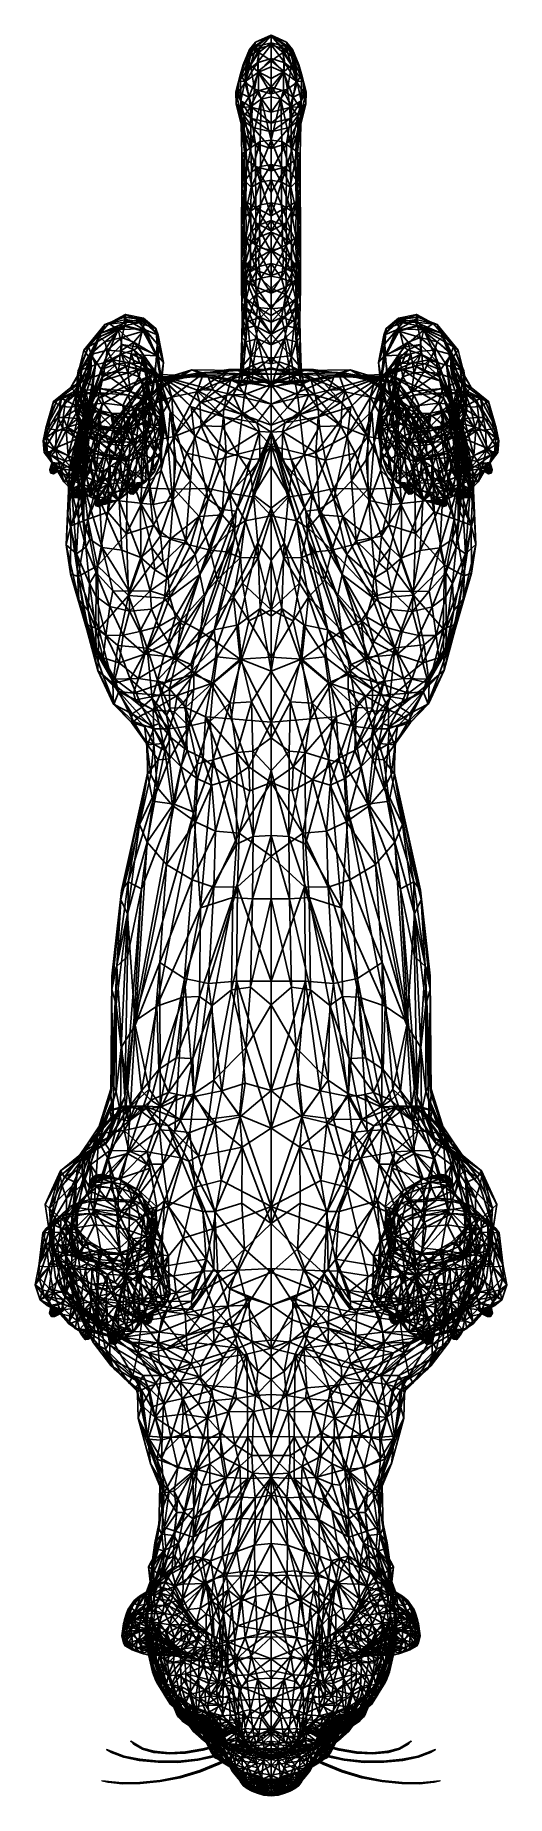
# Model space of a CAD drawing. Extents: x -0.25 to 0.25, y -0.85 to 0.99.
import ezdxf

# ---------------------------------------------------------------- set-up
doc = ezdxf.new("R2010")
doc.units = 0
doc.layers.add('PANTHER$LWO', color=1, linetype='CONTINUOUS')

msp = doc.modelspace()

# ---------------------------------------------------------------- linework, layer by layer
at = {"layer": 'PANTHER$LWO'}
for points in [[(-0.0223, 0.9724, 0.099), (-0.0291, 0.9565, 0.131), (-0.0161, 0.9801, 0.1029)], [(-0.0291, 0.9565, 0.131), (-0.0215, 0.9657, 0.1353), (-0.0161, 0.9801, 0.1029)], [(-0.0215, 0.9657, 0.1353), (-0.0255, 0.9497, 0.1698), (-0.0118, 0.9735, 0.1394)], [(-0.0255, 0.9497, 0.1698), (-0.0143, 0.9586, 0.1736), (-0.0118, 0.9735, 0.1394)], [(-0.0252, 0.9637, 0.0946), (-0.0223, 0.9724, 0.099), (-0.0155, 0.9757, 0.0698)], [(-0.0214, 0.9563, 0.0894), (-0.0252, 0.9637, 0.0946), (-0.0155, 0.9757, 0.0698)], [(-0.0155, 0.9757, 0.0698), (-0.0223, 0.9724, 0.099), (0, 0.9874, 0.0758)], [(-0.0223, 0.9724, 0.099), (-0.0161, 0.9801, 0.1029), (0, 0.9874, 0.0758)], [(-0.0161, 0.9801, 0.1029), (-0.0215, 0.9657, 0.1353), (0, 0.9867, 0.1061)], [(-0.0215, 0.9657, 0.1353), (-0.0118, 0.9735, 0.1394), (0, 0.9867, 0.1061)], [(-0.0128, 0.9694, 0.0664), (-0.0214, 0.9563, 0.0894), (-0.0155, 0.9757, 0.0698)], [(-0.0161, 0.9801, 0.1029), (0, 0.9867, 0.1061), (0, 0.9874, 0.0758)], [(0, 0.9794, 0.0576), (-0.0155, 0.9757, 0.0698), (0, 0.9874, 0.0758)], [(0, 0.9794, 0.0576), (-0.0128, 0.9694, 0.0664), (-0.0155, 0.9757, 0.0698)], [(-0.0118, 0.9735, 0.1394), (-0.0143, 0.9586, 0.1736), (0, 0.9773, 0.1418)], [(-0.0143, 0.9586, 0.1736), (0, 0.963, 0.1762), (0, 0.9773, 0.1418)], [(0, 0.9794, 0.0576), (0, 0.9606, 0.0599), (-0.0128, 0.9694, 0.0664)], [(-0.0118, 0.9735, 0.1394), (0, 0.9773, 0.1418), (0, 0.9867, 0.1061)], [(0, 0.9867, 0.1061), (0.0161, 0.9801, 0.1029), (0, 0.9874, 0.0758)], [(0.0155, 0.9757, 0.0698), (0, 0.9794, 0.0576), (0, 0.9874, 0.0758)], [(0.0223, 0.9724, 0.099), (0.0155, 0.9757, 0.0698), (0, 0.9874, 0.0758)], [(0.0161, 0.9801, 0.1029), (0.0223, 0.9724, 0.099), (0, 0.9874, 0.0758)], [(0, 0.9773, 0.1418), (0.0118, 0.9735, 0.1394), (0, 0.9867, 0.1061)], [(0.0215, 0.9657, 0.1353), (0.0161, 0.9801, 0.1029), (0, 0.9867, 0.1061)], [(0.0118, 0.9735, 0.1394), (0.0215, 0.9657, 0.1353), (0, 0.9867, 0.1061)], [(0.0128, 0.9694, 0.0664), (0, 0.9794, 0.0576), (0.0155, 0.9757, 0.0698)], [(0, 0.9606, 0.0599), (0, 0.9794, 0.0576), (0.0128, 0.9694, 0.0664)], [(0.0143, 0.9586, 0.1736), (0.0118, 0.9735, 0.1394), (0, 0.9773, 0.1418)], [(0, 0.963, 0.1762), (0.0143, 0.9586, 0.1736), (0, 0.9773, 0.1418)], [(0.0255, 0.9497, 0.1698), (0.0215, 0.9657, 0.1353), (0.0118, 0.9735, 0.1394)], [(0.0143, 0.9586, 0.1736), (0.0255, 0.9497, 0.1698), (0.0118, 0.9735, 0.1394)], [(0.0214, 0.9563, 0.0894), (0.0128, 0.9694, 0.0664), (0.0155, 0.9757, 0.0698)], [(0.0223, 0.9724, 0.099), (0.0252, 0.9637, 0.0946), (0.0155, 0.9757, 0.0698)], [(0.0252, 0.9637, 0.0946), (0.0214, 0.9563, 0.0894), (0.0155, 0.9757, 0.0698)], [(0.0291, 0.9565, 0.131), (0.0223, 0.9724, 0.099), (0.0161, 0.9801, 0.1029)], [(0.0215, 0.9657, 0.1353), (0.0291, 0.9565, 0.131), (0.0161, 0.9801, 0.1029)], [(-0.0318, 0.9469, 0.1255), (-0.0368, 0.9279, 0.1583), (-0.0291, 0.9565, 0.131)], [(-0.0368, 0.9279, 0.1583), (-0.0338, 0.9387, 0.1658), (-0.0291, 0.9565, 0.131)], [(-0.0291, 0.9565, 0.131), (-0.0338, 0.9387, 0.1658), (-0.0215, 0.9657, 0.1353)], [(-0.0338, 0.9387, 0.1658), (-0.0255, 0.9497, 0.1698), (-0.0215, 0.9657, 0.1353)], [(-0.0252, 0.9637, 0.0946), (-0.0318, 0.9469, 0.1255), (-0.0223, 0.9724, 0.099)], [(-0.0318, 0.9469, 0.1255), (-0.0291, 0.9565, 0.131), (-0.0223, 0.9724, 0.099)], [(-0.0272, 0.9385, 0.1185), (-0.0318, 0.9469, 0.1255), (-0.0252, 0.9637, 0.0946)], [(-0.0214, 0.9563, 0.0894), (-0.0272, 0.9385, 0.1185), (-0.0252, 0.9637, 0.0946)], [(-0.0171, 0.9312, 0.1108), (-0.0272, 0.9385, 0.1185), (-0.0214, 0.9563, 0.0894)], [(-0.0255, 0.9497, 0.1698), (-0.0259, 0.94, 0.1918), (-0.0143, 0.9586, 0.1736)], [(-0.0129, 0.949, 0.1974), (-0.0143, 0.9586, 0.1736), (-0.0259, 0.94, 0.1918)], [(-0.0138, 0.9496, 0.0837), (-0.0214, 0.9563, 0.0894), (-0.0128, 0.9694, 0.0664)], [(-0.0138, 0.9496, 0.0837), (-0.0171, 0.9312, 0.1108), (-0.0214, 0.9563, 0.0894)], [(-0.0143, 0.9586, 0.1736), (-0.0129, 0.949, 0.1974), (0, 0.963, 0.1762)], [(-0.0128, 0.9694, 0.0664), (0, 0.9606, 0.0599), (-0.0138, 0.9496, 0.0837)], [(0, 0.9423, 0.0759), (-0.0138, 0.9496, 0.0837), (0, 0.9606, 0.0599)], [(0, 0.9544, 0.196), (0, 0.963, 0.1762), (-0.0129, 0.949, 0.1974)], [(0, 0.9606, 0.0599), (0.0128, 0.9694, 0.0664), (0.0138, 0.9496, 0.0837)], [(0.0129, 0.949, 0.1974), (0.0143, 0.9586, 0.1736), (0, 0.963, 0.1762)], [(0, 0.963, 0.1762), (0, 0.9544, 0.196), (0.0129, 0.949, 0.1974)], [(0.0138, 0.9496, 0.0837), (0, 0.9423, 0.0759), (0, 0.9606, 0.0599)], [(0.0214, 0.9563, 0.0894), (0.0138, 0.9496, 0.0837), (0.0128, 0.9694, 0.0664)], [(0.0143, 0.9586, 0.1736), (0.0129, 0.949, 0.1974), (0.0259, 0.94, 0.1918)], [(0.0171, 0.9312, 0.1108), (0.0138, 0.9496, 0.0837), (0.0214, 0.9563, 0.0894)], [(0.0259, 0.94, 0.1918), (0.0255, 0.9497, 0.1698), (0.0143, 0.9586, 0.1736)], [(0.0272, 0.9385, 0.1185), (0.0171, 0.9312, 0.1108), (0.0214, 0.9563, 0.0894)], [(0.0272, 0.9385, 0.1185), (0.0214, 0.9563, 0.0894), (0.0252, 0.9637, 0.0946)], [(0.0338, 0.9387, 0.1658), (0.0291, 0.9565, 0.131), (0.0215, 0.9657, 0.1353)], [(0.0255, 0.9497, 0.1698), (0.0338, 0.9387, 0.1658), (0.0215, 0.9657, 0.1353)], [(0.0318, 0.9469, 0.1255), (0.0252, 0.9637, 0.0946), (0.0223, 0.9724, 0.099)], [(0.0291, 0.9565, 0.131), (0.0318, 0.9469, 0.1255), (0.0223, 0.9724, 0.099)], [(0.0318, 0.9469, 0.1255), (0.0272, 0.9385, 0.1185), (0.0252, 0.9637, 0.0946)], [(0.0368, 0.9279, 0.1583), (0.0318, 0.9469, 0.1255), (0.0291, 0.9565, 0.131)], [(0.0338, 0.9387, 0.1658), (0.0368, 0.9279, 0.1583), (0.0291, 0.9565, 0.131)], [(-0.0314, 0.9189, 0.1497), (-0.0368, 0.9279, 0.1583), (-0.0318, 0.9469, 0.1255)], [(-0.0368, 0.9279, 0.1583), (-0.0364, 0.916, 0.1843), (-0.0338, 0.9387, 0.1658)], [(-0.034, 0.9282, 0.1903), (-0.0338, 0.9387, 0.1658), (-0.0364, 0.916, 0.1843)], [(-0.034, 0.9282, 0.1903), (-0.0259, 0.94, 0.1918), (-0.0338, 0.9387, 0.1658)], [(-0.0233, 0.9228, 0.2284), (-0.0259, 0.94, 0.1918), (-0.034, 0.9282, 0.1903)], [(-0.0259, 0.94, 0.1918), (-0.0255, 0.9497, 0.1698), (-0.0338, 0.9387, 0.1658)], [(-0.0272, 0.9385, 0.1185), (-0.0314, 0.9189, 0.1497), (-0.0318, 0.9469, 0.1255)], [(-0.0196, 0.912, 0.1407), (-0.0314, 0.9189, 0.1497), (-0.0272, 0.9385, 0.1185)], [(-0.0171, 0.9312, 0.1108), (-0.0196, 0.912, 0.1407), (-0.0272, 0.9385, 0.1185)], [(-0.0259, 0.94, 0.1918), (-0.0233, 0.9228, 0.2284), (-0.0129, 0.949, 0.1974)], [(-0.013, 0.9295, 0.2313), (-0.0129, 0.949, 0.1974), (-0.0233, 0.9228, 0.2284)], [(0, 0.9263, 0.1002), (-0.0171, 0.9312, 0.1108), (-0.0138, 0.9496, 0.0837)], [(0, 0.9423, 0.0759), (0, 0.9263, 0.1002), (-0.0138, 0.9496, 0.0837)], [(-0.0129, 0.949, 0.1974), (-0.013, 0.9295, 0.2313), (0, 0.9333, 0.2309)], [(0, 0.9333, 0.2309), (0, 0.9544, 0.196), (-0.0129, 0.949, 0.1974)], [(0, 0.9544, 0.196), (0, 0.9333, 0.2309), (0.0129, 0.949, 0.1974)], [(0, 0.9263, 0.1002), (0, 0.9423, 0.0759), (0.0138, 0.9496, 0.0837)], [(0.0171, 0.9312, 0.1108), (0, 0.9263, 0.1002), (0.0138, 0.9496, 0.0837)], [(0.013, 0.9295, 0.2313), (0.0129, 0.949, 0.1974), (0, 0.9333, 0.2309)], [(0.0233, 0.9228, 0.2284), (0.0259, 0.94, 0.1918), (0.0129, 0.949, 0.1974)], [(0.0129, 0.949, 0.1974), (0.013, 0.9295, 0.2313), (0.0233, 0.9228, 0.2284)], [(0.0196, 0.912, 0.1407), (0.0171, 0.9312, 0.1108), (0.0272, 0.9385, 0.1185)], [(0.0314, 0.9189, 0.1497), (0.0196, 0.912, 0.1407), (0.0272, 0.9385, 0.1185)], [(0.0259, 0.94, 0.1918), (0.0233, 0.9228, 0.2284), (0.034, 0.9282, 0.1903)], [(0.0255, 0.9497, 0.1698), (0.0259, 0.94, 0.1918), (0.0338, 0.9387, 0.1658)], [(0.0259, 0.94, 0.1918), (0.034, 0.9282, 0.1903), (0.0338, 0.9387, 0.1658)], [(0.0314, 0.9189, 0.1497), (0.0272, 0.9385, 0.1185), (0.0318, 0.9469, 0.1255)], [(0.0368, 0.9279, 0.1583), (0.0314, 0.9189, 0.1497), (0.0318, 0.9469, 0.1255)], [(0.0364, 0.916, 0.1843), (0.0368, 0.9279, 0.1583), (0.0338, 0.9387, 0.1658)], [(0.0338, 0.9387, 0.1658), (0.034, 0.9282, 0.1903), (0.0364, 0.916, 0.1843)], [(-0.0314, 0.9189, 0.1497), (-0.0319, 0.9085, 0.1709), (-0.0368, 0.9279, 0.1583)], [(-0.0364, 0.916, 0.1843), (-0.0368, 0.9279, 0.1583), (-0.0319, 0.9085, 0.1709)], [(-0.03, 0.9122, 0.2258), (-0.034, 0.9282, 0.1903), (-0.0364, 0.916, 0.1843)], [(-0.03, 0.9122, 0.2258), (-0.0233, 0.9228, 0.2284), (-0.034, 0.9282, 0.1903)], [(-0.0319, 0.9085, 0.1709), (-0.0314, 0.9189, 0.1497), (-0.0199, 0.9007, 0.162)], [(-0.0196, 0.912, 0.1407), (-0.0199, 0.9007, 0.162), (-0.0314, 0.9189, 0.1497)], [(-0.0215, 0.9129, 0.2472), (-0.0233, 0.9228, 0.2284), (-0.03, 0.9122, 0.2258)], [(-0.0233, 0.9228, 0.2284), (-0.0215, 0.9129, 0.2472), (-0.013, 0.9295, 0.2313)], [(-0.0102, 0.9207, 0.2491), (-0.013, 0.9295, 0.2313), (-0.0215, 0.9129, 0.2472)], [(-0.0215, 0.9129, 0.2472), (-0.0209, 0.8703, 0.3384), (-0.0102, 0.9207, 0.2491)], [(-0.0113, 0.8766, 0.3397), (-0.0102, 0.9207, 0.2491), (-0.0209, 0.8703, 0.3384)], [(0, 0.9071, 0.1299), (-0.0196, 0.912, 0.1407), (-0.0171, 0.9312, 0.1108)], [(0, 0.9263, 0.1002), (0, 0.9071, 0.1299), (-0.0171, 0.9312, 0.1108)], [(-0.013, 0.9295, 0.2313), (-0.0102, 0.9207, 0.2491), (0, 0.9333, 0.2309)], [(-0.0102, 0.9207, 0.2491), (-0.0113, 0.8766, 0.3397), (0, 0.8779, 0.3426)], [(0, 0.923, 0.2492), (0, 0.9333, 0.2309), (-0.0102, 0.9207, 0.2491)], [(0, 0.8779, 0.3426), (0, 0.923, 0.2492), (-0.0102, 0.9207, 0.2491)], [(0.0102, 0.9207, 0.2491), (0.013, 0.9295, 0.2313), (0, 0.9333, 0.2309)], [(0, 0.9333, 0.2309), (0, 0.923, 0.2492), (0.0102, 0.9207, 0.2491)], [(0, 0.9071, 0.1299), (0, 0.9263, 0.1002), (0.0171, 0.9312, 0.1108)], [(0.0196, 0.912, 0.1407), (0, 0.9071, 0.1299), (0.0171, 0.9312, 0.1108)], [(0, 0.923, 0.2492), (0, 0.8779, 0.3426), (0.0102, 0.9207, 0.2491)], [(0.0113, 0.8766, 0.3397), (0.0102, 0.9207, 0.2491), (0, 0.8779, 0.3426)], [(0.013, 0.9295, 0.2313), (0.0102, 0.9207, 0.2491), (0.0215, 0.9129, 0.2472)], [(0.0209, 0.8703, 0.3384), (0.0215, 0.9129, 0.2472), (0.0102, 0.9207, 0.2491)], [(0.0102, 0.9207, 0.2491), (0.0113, 0.8766, 0.3397), (0.0209, 0.8703, 0.3384)], [(0.0215, 0.9129, 0.2472), (0.0233, 0.9228, 0.2284), (0.013, 0.9295, 0.2313)], [(0.0199, 0.9007, 0.162), (0.0196, 0.912, 0.1407), (0.0314, 0.9189, 0.1497)], [(0.0314, 0.9189, 0.1497), (0.0319, 0.9085, 0.1709), (0.0199, 0.9007, 0.162)], [(0.0233, 0.9228, 0.2284), (0.0215, 0.9129, 0.2472), (0.03, 0.9122, 0.2258)], [(0.0233, 0.9228, 0.2284), (0.03, 0.9122, 0.2258), (0.034, 0.9282, 0.1903)], [(0.034, 0.9282, 0.1903), (0.03, 0.9122, 0.2258), (0.0364, 0.916, 0.1843)], [(0.0319, 0.9085, 0.1709), (0.0314, 0.9189, 0.1497), (0.0368, 0.9279, 0.1583)], [(0.0368, 0.9279, 0.1583), (0.0364, 0.916, 0.1843), (0.0319, 0.9085, 0.1709)], [(-0.0319, 0.9085, 0.1709), (-0.0296, 0.8987, 0.1923), (-0.0364, 0.916, 0.1843)], [(-0.0296, 0.8987, 0.1923), (-0.0266, 0.883, 0.2302), (-0.0364, 0.916, 0.1843)], [(-0.0313, 0.8945, 0.2362), (-0.0364, 0.916, 0.1843), (-0.0266, 0.883, 0.2302)], [(-0.0313, 0.8945, 0.2362), (-0.03, 0.9122, 0.2258), (-0.0364, 0.916, 0.1843)], [(-0.0199, 0.9007, 0.162), (-0.019, 0.8913, 0.1847), (-0.0319, 0.9085, 0.1709)], [(-0.0296, 0.8987, 0.1923), (-0.0319, 0.9085, 0.1709), (-0.019, 0.8913, 0.1847)], [(-0.0281, 0.903, 0.2452), (-0.03, 0.9122, 0.2258), (-0.0313, 0.8945, 0.2362)], [(-0.0278, 0.8653, 0.327), (-0.0281, 0.903, 0.2452), (-0.0313, 0.8945, 0.2362)], [(-0.0281, 0.903, 0.2452), (-0.0215, 0.9129, 0.2472), (-0.03, 0.9122, 0.2258)], [(-0.0209, 0.8703, 0.3384), (-0.0215, 0.9129, 0.2472), (-0.0281, 0.903, 0.2452)], [(-0.0278, 0.8653, 0.327), (-0.0209, 0.8703, 0.3384), (-0.0281, 0.903, 0.2452)], [(-0.0199, 0.9007, 0.162), (-0.0196, 0.912, 0.1407), (0, 0.8956, 0.1518)], [(0, 0.8956, 0.1518), (0, 0.8867, 0.1729), (-0.0199, 0.9007, 0.162)], [(-0.019, 0.8913, 0.1847), (-0.0199, 0.9007, 0.162), (0, 0.8867, 0.1729)], [(0, 0.9071, 0.1299), (0, 0.8956, 0.1518), (-0.0196, 0.912, 0.1407)], [(0, 0.8956, 0.1518), (0, 0.9071, 0.1299), (0.0196, 0.912, 0.1407)], [(0.0196, 0.912, 0.1407), (0.0199, 0.9007, 0.162), (0, 0.8956, 0.1518)], [(0, 0.8867, 0.1729), (0, 0.8956, 0.1518), (0.0199, 0.9007, 0.162)], [(0.0199, 0.9007, 0.162), (0.019, 0.8913, 0.1847), (0, 0.8867, 0.1729)], [(0.019, 0.8913, 0.1847), (0.0199, 0.9007, 0.162), (0.0319, 0.9085, 0.1709)], [(0.0319, 0.9085, 0.1709), (0.0296, 0.8987, 0.1923), (0.019, 0.8913, 0.1847)], [(0.0215, 0.9129, 0.2472), (0.0209, 0.8703, 0.3384), (0.0281, 0.903, 0.2452)], [(0.0209, 0.8703, 0.3384), (0.0278, 0.8653, 0.327), (0.0281, 0.903, 0.2452)], [(0.0215, 0.9129, 0.2472), (0.0281, 0.903, 0.2452), (0.03, 0.9122, 0.2258)], [(0.0266, 0.883, 0.2302), (0.0296, 0.8987, 0.1923), (0.0364, 0.916, 0.1843)], [(0.0364, 0.916, 0.1843), (0.0313, 0.8945, 0.2362), (0.0266, 0.883, 0.2302)], [(0.0281, 0.903, 0.2452), (0.0278, 0.8653, 0.327), (0.0313, 0.8945, 0.2362)], [(0.03, 0.9122, 0.2258), (0.0281, 0.903, 0.2452), (0.0313, 0.8945, 0.2362)], [(0.0296, 0.8987, 0.1923), (0.0319, 0.9085, 0.1709), (0.0364, 0.916, 0.1843)], [(0.03, 0.9122, 0.2258), (0.0313, 0.8945, 0.2362), (0.0364, 0.916, 0.1843)], [(-0.0266, 0.883, 0.2302), (-0.0256, 0.8578, 0.2871), (-0.0313, 0.8945, 0.2362)], [(-0.0304, 0.8634, 0.3032), (-0.0313, 0.8945, 0.2362), (-0.0256, 0.8578, 0.2871)], [(-0.0304, 0.8634, 0.3032), (-0.0278, 0.8653, 0.327), (-0.0313, 0.8945, 0.2362)], [(-0.019, 0.8913, 0.1847), (-0.0162, 0.8746, 0.2258), (-0.0296, 0.8987, 0.1923)], [(-0.0266, 0.883, 0.2302), (-0.0296, 0.8987, 0.1923), (-0.0162, 0.8746, 0.2258)], [(-0.0162, 0.8746, 0.2258), (-0.0161, 0.8506, 0.2805), (-0.0266, 0.883, 0.2302)], [(-0.0256, 0.8578, 0.2871), (-0.0266, 0.883, 0.2302), (-0.0161, 0.8506, 0.2805)], [(0, 0.8867, 0.1729), (0, 0.8692, 0.2176), (-0.019, 0.8913, 0.1847)], [(-0.0162, 0.8746, 0.2258), (-0.019, 0.8913, 0.1847), (0, 0.8692, 0.2176)], [(0, 0.8692, 0.2176), (0, 0.8867, 0.1729), (0.019, 0.8913, 0.1847)], [(0.019, 0.8913, 0.1847), (0.0162, 0.8746, 0.2258), (0, 0.8692, 0.2176)], [(0.0161, 0.8506, 0.2805), (0.0162, 0.8746, 0.2258), (0.0266, 0.883, 0.2302)], [(0.0266, 0.883, 0.2302), (0.0256, 0.8578, 0.2871), (0.0161, 0.8506, 0.2805)], [(0.0162, 0.8746, 0.2258), (0.019, 0.8913, 0.1847), (0.0296, 0.8987, 0.1923)], [(0.0296, 0.8987, 0.1923), (0.0266, 0.883, 0.2302), (0.0162, 0.8746, 0.2258)], [(0.0256, 0.8578, 0.2871), (0.0266, 0.883, 0.2302), (0.0313, 0.8945, 0.2362)], [(0.0313, 0.8945, 0.2362), (0.0304, 0.8634, 0.3032), (0.0256, 0.8578, 0.2871)], [(0.0278, 0.8653, 0.327), (0.0304, 0.8634, 0.3032), (0.0313, 0.8945, 0.2362)], [(-0.0304, 0.8634, 0.3032), (-0.0305, 0.8277, 0.3877), (-0.0278, 0.8653, 0.327)], [(-0.0272, 0.8356, 0.3984), (-0.0278, 0.8653, 0.327), (-0.0305, 0.8277, 0.3877)], [(-0.0305, 0.8277, 0.3877), (-0.0304, 0.8634, 0.3032), (-0.0262, 0.8137, 0.3893)], [(-0.0256, 0.8578, 0.2871), (-0.0262, 0.8137, 0.3893), (-0.0304, 0.8634, 0.3032)], [(-0.0278, 0.8653, 0.327), (-0.0272, 0.8356, 0.3984), (-0.0209, 0.8703, 0.3384)], [(-0.0202, 0.8451, 0.3961), (-0.0209, 0.8703, 0.3384), (-0.0272, 0.8356, 0.3984)], [(-0.0209, 0.8703, 0.3384), (-0.0202, 0.8451, 0.3961), (-0.0113, 0.8766, 0.3397)], [(-0.0111, 0.8504, 0.3984), (-0.0113, 0.8766, 0.3397), (-0.0202, 0.8451, 0.3961)], [(0, 0.8692, 0.2176), (0, 0.8459, 0.2685), (-0.0162, 0.8746, 0.2258)], [(-0.0161, 0.8506, 0.2805), (-0.0162, 0.8746, 0.2258), (0, 0.8459, 0.2685)], [(-0.0113, 0.8766, 0.3397), (-0.0111, 0.8504, 0.3984), (0, 0.8779, 0.3426)], [(0, 0.8525, 0.3993), (0, 0.8779, 0.3426), (-0.0111, 0.8504, 0.3984)], [(0.0111, 0.8504, 0.3984), (0.0113, 0.8766, 0.3397), (0, 0.8779, 0.3426)], [(0, 0.8779, 0.3426), (0, 0.8525, 0.3993), (0.0111, 0.8504, 0.3984)], [(0, 0.8459, 0.2685), (0, 0.8692, 0.2176), (0.0162, 0.8746, 0.2258)], [(0.0162, 0.8746, 0.2258), (0.0161, 0.8506, 0.2805), (0, 0.8459, 0.2685)], [(0.0113, 0.8766, 0.3397), (0.0111, 0.8504, 0.3984), (0.0202, 0.8451, 0.3961)], [(0.0202, 0.8451, 0.3961), (0.0209, 0.8703, 0.3384), (0.0113, 0.8766, 0.3397)], [(0.0209, 0.8703, 0.3384), (0.0202, 0.8451, 0.3961), (0.0272, 0.8356, 0.3984)], [(0.0272, 0.8356, 0.3984), (0.0278, 0.8653, 0.327), (0.0209, 0.8703, 0.3384)], [(0.0262, 0.8137, 0.3893), (0.0256, 0.8578, 0.2871), (0.0304, 0.8634, 0.3032)], [(0.0304, 0.8634, 0.3032), (0.0305, 0.8277, 0.3877), (0.0262, 0.8137, 0.3893)], [(0.0278, 0.8653, 0.327), (0.0272, 0.8356, 0.3984), (0.0305, 0.8277, 0.3877)], [(0.0305, 0.8277, 0.3877), (0.0304, 0.8634, 0.3032), (0.0278, 0.8653, 0.327)], [(-0.0206, 0.8291, 0.4375), (-0.0202, 0.8451, 0.3961), (-0.0272, 0.8356, 0.3984)], [(-0.0262, 0.8137, 0.3893), (-0.0256, 0.8578, 0.2871), (-0.0158, 0.8078, 0.3754)], [(-0.0161, 0.8506, 0.2805), (-0.0158, 0.8078, 0.3754), (-0.0256, 0.8578, 0.2871)], [(-0.0202, 0.8451, 0.3961), (-0.0206, 0.8291, 0.4375), (-0.0111, 0.8504, 0.3984)], [(-0.0108, 0.8342, 0.4402), (-0.0111, 0.8504, 0.3984), (-0.0206, 0.8291, 0.4375)], [(0, 0.8459, 0.2685), (0, 0.8237, 0.3149), (-0.0161, 0.8506, 0.2805)], [(0, 0.8237, 0.3149), (0, 0.7989, 0.3696), (-0.0161, 0.8506, 0.2805)], [(-0.0158, 0.8078, 0.3754), (-0.0161, 0.8506, 0.2805), (0, 0.7989, 0.3696)], [(-0.0111, 0.8504, 0.3984), (-0.0108, 0.8342, 0.4402), (0, 0.8525, 0.3993)], [(0, 0.8364, 0.4414), (0, 0.8525, 0.3993), (-0.0108, 0.8342, 0.4402)], [(0.0108, 0.8342, 0.4402), (0.0111, 0.8504, 0.3984), (0, 0.8525, 0.3993)], [(0, 0.8525, 0.3993), (0, 0.8364, 0.4414), (0.0108, 0.8342, 0.4402)], [(0, 0.8237, 0.3149), (0, 0.8459, 0.2685), (0.0161, 0.8506, 0.2805)], [(0, 0.7989, 0.3696), (0, 0.8237, 0.3149), (0.0161, 0.8506, 0.2805)], [(0.0161, 0.8506, 0.2805), (0.0158, 0.8078, 0.3754), (0, 0.7989, 0.3696)], [(0.0111, 0.8504, 0.3984), (0.0108, 0.8342, 0.4402), (0.0206, 0.8291, 0.4375)], [(0.0206, 0.8291, 0.4375), (0.0202, 0.8451, 0.3961), (0.0111, 0.8504, 0.3984)], [(0.0158, 0.8078, 0.3754), (0.0161, 0.8506, 0.2805), (0.0256, 0.8578, 0.2871)], [(0.0256, 0.8578, 0.2871), (0.0262, 0.8137, 0.3893), (0.0158, 0.8078, 0.3754)], [(0.0202, 0.8451, 0.3961), (0.0206, 0.8291, 0.4375), (0.0272, 0.8356, 0.3984)], [(-0.0281, 0.7961, 0.4884), (-0.0272, 0.8356, 0.3984), (-0.0309, 0.7893, 0.4736)], [(-0.0305, 0.8277, 0.3877), (-0.0309, 0.7893, 0.4736), (-0.0272, 0.8356, 0.3984)], [(-0.0309, 0.7893, 0.4736), (-0.0305, 0.8277, 0.3877), (-0.0262, 0.8137, 0.3893)], [(-0.0272, 0.8356, 0.3984), (-0.0281, 0.7961, 0.4884), (-0.0206, 0.8291, 0.4375)], [(-0.021, 0.8044, 0.4933), (-0.0206, 0.8291, 0.4375), (-0.0281, 0.7961, 0.4884)], [(-0.0206, 0.8291, 0.4375), (-0.021, 0.8044, 0.4933), (-0.0108, 0.8342, 0.4402)], [(-0.0111, 0.8104, 0.4958), (-0.0108, 0.8342, 0.4402), (-0.021, 0.8044, 0.4933)], [(-0.0108, 0.8342, 0.4402), (-0.0111, 0.8104, 0.4958), (0, 0.8364, 0.4414)], [(0, 0.8127, 0.4982), (0, 0.8364, 0.4414), (-0.0111, 0.8104, 0.4958)], [(0.0111, 0.8104, 0.4958), (0.0108, 0.8342, 0.4402), (0, 0.8364, 0.4414)], [(0, 0.8364, 0.4414), (0, 0.8127, 0.4982), (0.0111, 0.8104, 0.4958)], [(0.021, 0.8044, 0.4933), (0.0206, 0.8291, 0.4375), (0.0108, 0.8342, 0.4402)], [(0.0108, 0.8342, 0.4402), (0.0111, 0.8104, 0.4958), (0.021, 0.8044, 0.4933)], [(0.0281, 0.7961, 0.4884), (0.0272, 0.8356, 0.3984), (0.0206, 0.8291, 0.4375)], [(0.0206, 0.8291, 0.4375), (0.021, 0.8044, 0.4933), (0.0281, 0.7961, 0.4884)], [(0.0305, 0.8277, 0.3877), (0.0309, 0.7893, 0.4736), (0.0262, 0.8137, 0.3893)], [(0.0272, 0.8356, 0.3984), (0.0281, 0.7961, 0.4884), (0.0309, 0.7893, 0.4736)], [(0.0309, 0.7893, 0.4736), (0.0305, 0.8277, 0.3877), (0.0272, 0.8356, 0.3984)], [(-0.0309, 0.7893, 0.4736), (-0.0262, 0.8137, 0.3893), (-0.026, 0.7765, 0.4751)], [(-0.026, 0.7765, 0.4751), (-0.0262, 0.8137, 0.3893), (-0.0161, 0.7689, 0.4695)], [(-0.0262, 0.8137, 0.3893), (-0.0157, 0.7918, 0.4158), (-0.0161, 0.7689, 0.4695)], [(-0.0158, 0.8078, 0.3754), (-0.0157, 0.7918, 0.4158), (-0.0262, 0.8137, 0.3893)], [(-0.021, 0.8044, 0.4933), (-0.0209, 0.7825, 0.5489), (-0.0111, 0.8104, 0.4958)], [(-0.0119, 0.7895, 0.5507), (-0.0111, 0.8104, 0.4958), (-0.0209, 0.7825, 0.5489)], [(-0.0111, 0.8104, 0.4958), (-0.0119, 0.7895, 0.5507), (0, 0.8127, 0.4982)], [(0, 0.7943, 0.5519), (0, 0.8127, 0.4982), (-0.0119, 0.7895, 0.5507)], [(0.0119, 0.7895, 0.5507), (0.0111, 0.8104, 0.4958), (0, 0.8127, 0.4982)], [(0, 0.8127, 0.4982), (0, 0.7943, 0.5519), (0.0119, 0.7895, 0.5507)], [(0.0209, 0.7825, 0.5489), (0.021, 0.8044, 0.4933), (0.0111, 0.8104, 0.4958)], [(0.0111, 0.8104, 0.4958), (0.0119, 0.7895, 0.5507), (0.0209, 0.7825, 0.5489)], [(0.0157, 0.7918, 0.4158), (0.0262, 0.8137, 0.3893), (0.0161, 0.7689, 0.4695)], [(0.0157, 0.7918, 0.4158), (0.0158, 0.8078, 0.3754), (0.0262, 0.8137, 0.3893)], [(0.0262, 0.8137, 0.3893), (0.026, 0.7765, 0.4751), (0.0161, 0.7689, 0.4695)], [(0.0262, 0.8137, 0.3893), (0.0309, 0.7893, 0.4736), (0.026, 0.7765, 0.4751)], [(-0.0309, 0.7893, 0.4736), (-0.0308, 0.7533, 0.5594), (-0.0281, 0.7961, 0.4884)], [(-0.0275, 0.7688, 0.5568), (-0.0281, 0.7961, 0.4884), (-0.0308, 0.7533, 0.5594)], [(-0.0281, 0.7961, 0.4884), (-0.0275, 0.7688, 0.5568), (-0.021, 0.8044, 0.4933)], [(-0.0209, 0.7825, 0.5489), (-0.021, 0.8044, 0.4933), (-0.0275, 0.7688, 0.5568)], [(-0.0161, 0.7689, 0.4695), (-0.0157, 0.7918, 0.4158), (0, 0.7614, 0.4629)], [(0, 0.7989, 0.3696), (0, 0.7833, 0.4103), (-0.0158, 0.8078, 0.3754)], [(-0.0157, 0.7918, 0.4158), (-0.0158, 0.8078, 0.3754), (0, 0.7833, 0.4103)], [(-0.0157, 0.7918, 0.4158), (0, 0.7833, 0.4103), (0, 0.7614, 0.4629)], [(-0.0119, 0.7895, 0.5507), (-0.012, 0.7773, 0.5822), (0, 0.7943, 0.5519)], [(0, 0.782, 0.5838), (0, 0.7943, 0.5519), (-0.012, 0.7773, 0.5822)], [(0, 0.7833, 0.4103), (0, 0.7989, 0.3696), (0.0158, 0.8078, 0.3754)], [(0.0158, 0.8078, 0.3754), (0.0157, 0.7918, 0.4158), (0, 0.7833, 0.4103)], [(0.012, 0.7773, 0.5822), (0.0119, 0.7895, 0.5507), (0, 0.7943, 0.5519)], [(0, 0.7943, 0.5519), (0, 0.782, 0.5838), (0.012, 0.7773, 0.5822)], [(0.0157, 0.7918, 0.4158), (0.0161, 0.7689, 0.4695), (0, 0.7614, 0.4629)], [(0, 0.7833, 0.4103), (0.0157, 0.7918, 0.4158), (0, 0.7614, 0.4629)], [(0.021, 0.8044, 0.4933), (0.0209, 0.7825, 0.5489), (0.0275, 0.7688, 0.5568)], [(0.0275, 0.7688, 0.5568), (0.0281, 0.7961, 0.4884), (0.021, 0.8044, 0.4933)], [(0.0281, 0.7961, 0.4884), (0.0275, 0.7688, 0.5568), (0.0308, 0.7533, 0.5594)], [(0.0308, 0.7533, 0.5594), (0.0309, 0.7893, 0.4736), (0.0281, 0.7961, 0.4884)], [(-0.0308, 0.7533, 0.5594), (-0.0309, 0.7893, 0.4736), (-0.0261, 0.75, 0.5358)], [(-0.0309, 0.7893, 0.4736), (-0.026, 0.7765, 0.4751), (-0.0261, 0.75, 0.5358)], [(-0.0214, 0.7693, 0.5795), (-0.0209, 0.7825, 0.5489), (-0.0275, 0.7688, 0.5568)], [(-0.0261, 0.75, 0.5358), (-0.026, 0.7765, 0.4751), (-0.0155, 0.7422, 0.5296)], [(-0.026, 0.7765, 0.4751), (-0.0161, 0.7689, 0.4695), (-0.0155, 0.7422, 0.5296)], [(-0.0113, 0.7657, 0.6134), (-0.012, 0.7773, 0.5822), (-0.0215, 0.753, 0.6266)], [(-0.012, 0.7773, 0.5822), (-0.0214, 0.7693, 0.5795), (-0.0215, 0.753, 0.6266)], [(-0.0209, 0.7825, 0.5489), (-0.0214, 0.7693, 0.5795), (-0.0119, 0.7895, 0.5507)], [(-0.012, 0.7773, 0.5822), (-0.0119, 0.7895, 0.5507), (-0.0214, 0.7693, 0.5795)], [(0, 0.782, 0.5838), (-0.012, 0.7773, 0.5822), (-0.0113, 0.7657, 0.6134)], [(0, 0.7631, 0.6385), (0, 0.782, 0.5838), (-0.0113, 0.7657, 0.6134)], [(0, 0.782, 0.5838), (0, 0.7631, 0.6385), (0.0113, 0.7657, 0.6134)], [(0.012, 0.7773, 0.5822), (0, 0.782, 0.5838), (0.0113, 0.7657, 0.6134)], [(0.012, 0.7773, 0.5822), (0.0113, 0.7657, 0.6134), (0.0215, 0.753, 0.6266)], [(0.0214, 0.7693, 0.5795), (0.0209, 0.7825, 0.5489), (0.0119, 0.7895, 0.5507)], [(0.0119, 0.7895, 0.5507), (0.012, 0.7773, 0.5822), (0.0214, 0.7693, 0.5795)], [(0.0214, 0.7693, 0.5795), (0.012, 0.7773, 0.5822), (0.0215, 0.753, 0.6266)], [(0.026, 0.7765, 0.4751), (0.0261, 0.75, 0.5358), (0.0155, 0.7422, 0.5296)], [(0.0161, 0.7689, 0.4695), (0.026, 0.7765, 0.4751), (0.0155, 0.7422, 0.5296)], [(0.0209, 0.7825, 0.5489), (0.0214, 0.7693, 0.5795), (0.0275, 0.7688, 0.5568)], [(0.026, 0.7765, 0.4751), (0.0309, 0.7893, 0.4736), (0.0261, 0.75, 0.5358)], [(0.0309, 0.7893, 0.4736), (0.0308, 0.7533, 0.5594), (0.0261, 0.75, 0.5358)], [(-0.0287, 0.7427, 0.6192), (-0.0308, 0.7533, 0.5594), (-0.0309, 0.7238, 0.6396)], [(-0.0309, 0.7238, 0.6396), (-0.0308, 0.7533, 0.5594), (-0.0256, 0.7125, 0.6342)], [(-0.0287, 0.7427, 0.6192), (-0.0275, 0.7688, 0.5568), (-0.0308, 0.7533, 0.5594)], [(-0.0261, 0.7328, 0.5718), (-0.0256, 0.7125, 0.6342), (-0.0308, 0.7533, 0.5594)], [(-0.0308, 0.7533, 0.5594), (-0.0261, 0.75, 0.5358), (-0.0261, 0.7328, 0.5718)], [(-0.0215, 0.753, 0.6266), (-0.0214, 0.7693, 0.5795), (-0.0287, 0.7427, 0.6192)], [(-0.0214, 0.7693, 0.5795), (-0.0275, 0.7688, 0.5568), (-0.0287, 0.7427, 0.6192)], [(-0.0215, 0.753, 0.6266), (-0.0287, 0.7427, 0.6192), (-0.0286, 0.7263, 0.679)], [(-0.0217, 0.7406, 0.6703), (-0.0215, 0.753, 0.6266), (-0.0286, 0.7263, 0.679)], [(-0.0122, 0.7463, 0.6778), (-0.013, 0.7553, 0.6453), (-0.0217, 0.7406, 0.6703)], [(-0.013, 0.7553, 0.6453), (-0.0215, 0.753, 0.6266), (-0.0217, 0.7406, 0.6703)], [(-0.013, 0.7553, 0.6453), (-0.0113, 0.7657, 0.6134), (-0.0215, 0.753, 0.6266)], [(-0.0155, 0.7422, 0.5296), (-0.0161, 0.7689, 0.4695), (0, 0.7367, 0.5236)], [(-0.0161, 0.7689, 0.4695), (0, 0.7614, 0.4629), (0, 0.7367, 0.5236)], [(0, 0.7631, 0.6385), (-0.0113, 0.7657, 0.6134), (-0.013, 0.7553, 0.6453)], [(0, 0.7631, 0.6385), (-0.013, 0.7553, 0.6453), (-0.0122, 0.7463, 0.6778)], [(0, 0.7495, 0.6814), (0, 0.7631, 0.6385), (-0.0122, 0.7463, 0.6778)], [(0.0161, 0.7689, 0.4695), (0.0155, 0.7422, 0.5296), (0, 0.7367, 0.5236)], [(0, 0.7614, 0.4629), (0.0161, 0.7689, 0.4695), (0, 0.7367, 0.5236)], [(0.0113, 0.7657, 0.6134), (0, 0.7631, 0.6385), (0.013, 0.7553, 0.6453)], [(0, 0.7631, 0.6385), (0, 0.7495, 0.6814), (0.0122, 0.7463, 0.6778)], [(0.013, 0.7553, 0.6453), (0, 0.7631, 0.6385), (0.0122, 0.7463, 0.6778)], [(0.0113, 0.7657, 0.6134), (0.013, 0.7553, 0.6453), (0.0215, 0.753, 0.6266)], [(0.013, 0.7553, 0.6453), (0.0122, 0.7463, 0.6778), (0.0217, 0.7406, 0.6703)], [(0.0215, 0.753, 0.6266), (0.013, 0.7553, 0.6453), (0.0217, 0.7406, 0.6703)], [(0.0214, 0.7693, 0.5795), (0.0215, 0.753, 0.6266), (0.0287, 0.7427, 0.6192)], [(0.0275, 0.7688, 0.5568), (0.0214, 0.7693, 0.5795), (0.0287, 0.7427, 0.6192)], [(0.0215, 0.753, 0.6266), (0.0217, 0.7406, 0.6703), (0.0286, 0.7263, 0.679)], [(0.0287, 0.7427, 0.6192), (0.0215, 0.753, 0.6266), (0.0286, 0.7263, 0.679)], [(0.0256, 0.7125, 0.6342), (0.0261, 0.7328, 0.5718), (0.0308, 0.7533, 0.5594)], [(0.0308, 0.7533, 0.5594), (0.0309, 0.7238, 0.6396), (0.0256, 0.7125, 0.6342)], [(0.0261, 0.75, 0.5358), (0.0308, 0.7533, 0.5594), (0.0261, 0.7328, 0.5718)], [(0.0275, 0.7688, 0.5568), (0.0287, 0.7427, 0.6192), (0.0308, 0.7533, 0.5594)], [(0.0308, 0.7533, 0.5594), (0.0287, 0.7427, 0.6192), (0.0309, 0.7238, 0.6396)], [(-0.0286, 0.7263, 0.679), (-0.0287, 0.7427, 0.6192), (-0.0309, 0.7238, 0.6396)], [(-0.0217, 0.7296, 0.7013), (-0.0217, 0.7406, 0.6703), (-0.0286, 0.7263, 0.679)], [(-0.0261, 0.7328, 0.5718), (-0.0261, 0.75, 0.5358), (-0.0159, 0.7249, 0.5674)], [(-0.0261, 0.75, 0.5358), (-0.0155, 0.7422, 0.5296), (-0.0159, 0.7249, 0.5674)], [(-0.011, 0.7341, 0.7102), (-0.0122, 0.7463, 0.6778), (-0.0217, 0.7296, 0.7013)], [(-0.0122, 0.7463, 0.6778), (-0.0217, 0.7406, 0.6703), (-0.0217, 0.7296, 0.7013)], [(-0.0159, 0.7249, 0.5674), (-0.0155, 0.7422, 0.5296), (0, 0.7183, 0.5641)], [(-0.0155, 0.7422, 0.5296), (0, 0.7367, 0.5236), (0, 0.7183, 0.5641)], [(0, 0.7495, 0.6814), (-0.0122, 0.7463, 0.6778), (-0.011, 0.7341, 0.7102)], [(0, 0.736, 0.7138), (0, 0.7495, 0.6814), (-0.011, 0.7341, 0.7102)], [(0, 0.7233, 0.7403), (0, 0.736, 0.7138), (-0.011, 0.7341, 0.7102)], [(0, 0.7495, 0.6814), (0, 0.736, 0.7138), (0.011, 0.7341, 0.7102)], [(0.0122, 0.7463, 0.6778), (0, 0.7495, 0.6814), (0.011, 0.7341, 0.7102)], [(0.0155, 0.7422, 0.5296), (0.0159, 0.7249, 0.5674), (0, 0.7183, 0.5641)], [(0, 0.7367, 0.5236), (0.0155, 0.7422, 0.5296), (0, 0.7183, 0.5641)], [(0, 0.736, 0.7138), (0, 0.7233, 0.7403), (0.011, 0.7341, 0.7102)], [(0.0122, 0.7463, 0.6778), (0.011, 0.7341, 0.7102), (0.0217, 0.7296, 0.7013)], [(0.0217, 0.7406, 0.6703), (0.0122, 0.7463, 0.6778), (0.0217, 0.7296, 0.7013)], [(0.0155, 0.7422, 0.5296), (0.0261, 0.75, 0.5358), (0.0159, 0.7249, 0.5674)], [(0.0261, 0.75, 0.5358), (0.0261, 0.7328, 0.5718), (0.0159, 0.7249, 0.5674)], [(0.0217, 0.7406, 0.6703), (0.0217, 0.7296, 0.7013), (0.0286, 0.7263, 0.679)], [(0.0287, 0.7427, 0.6192), (0.0286, 0.7263, 0.679), (0.0309, 0.7238, 0.6396)], [(-0.0286, 0.7263, 0.679), (-0.0309, 0.7238, 0.6396), (-0.0306, 0.7077, 0.6918)], [(-0.0256, 0.7125, 0.6342), (-0.0253, 0.7026, 0.667), (-0.0309, 0.7238, 0.6396)], [(-0.0306, 0.7077, 0.6918), (-0.0309, 0.7238, 0.6396), (-0.0253, 0.7026, 0.667)], [(-0.0306, 0.7077, 0.6918), (-0.0273, 0.7058, 0.7314), (-0.0286, 0.7263, 0.679)], [(-0.0273, 0.7058, 0.7314), (-0.0217, 0.7296, 0.7013), (-0.0286, 0.7263, 0.679)], [(-0.0273, 0.7058, 0.7314), (-0.0154, 0.717, 0.7384), (-0.0217, 0.7296, 0.7013)], [(-0.0154, 0.717, 0.7384), (-0.0273, 0.7058, 0.7314), (-0.0245, 0.6888, 0.7632)], [(-0.0159, 0.7249, 0.5674), (-0.014, 0.7033, 0.6287), (-0.0261, 0.7328, 0.5718)], [(-0.0256, 0.7125, 0.6342), (-0.0261, 0.7328, 0.5718), (-0.014, 0.7033, 0.6287)], [(-0.0154, 0.717, 0.7384), (-0.0245, 0.6888, 0.7632), (-0.011, 0.6931, 0.7792)], [(-0.0154, 0.717, 0.7384), (-0.011, 0.7341, 0.7102), (-0.0217, 0.7296, 0.7013)], [(0, 0.7183, 0.5641), (0, 0.7019, 0.6084), (-0.0159, 0.7249, 0.5674)], [(-0.014, 0.7033, 0.6287), (-0.0159, 0.7249, 0.5674), (0, 0.7019, 0.6084)], [(-0.0154, 0.717, 0.7384), (0, 0.7233, 0.7403), (-0.011, 0.7341, 0.7102)], [(0, 0.7233, 0.7403), (-0.0154, 0.717, 0.7384), (0, 0.7046, 0.7706)], [(-0.011, 0.6931, 0.7792), (0, 0.7046, 0.7706), (-0.0154, 0.717, 0.7384)], [(0, 0.7233, 0.7403), (0.0154, 0.717, 0.7384), (0.011, 0.7341, 0.7102)], [(0, 0.7019, 0.6084), (0, 0.7183, 0.5641), (0.0159, 0.7249, 0.5674)], [(0.0159, 0.7249, 0.5674), (0.014, 0.7033, 0.6287), (0, 0.7019, 0.6084)], [(0.0154, 0.717, 0.7384), (0, 0.7233, 0.7403), (0, 0.7046, 0.7706)], [(0, 0.7046, 0.7706), (0.011, 0.6931, 0.7792), (0.0154, 0.717, 0.7384)], [(0.011, 0.7341, 0.7102), (0.0154, 0.717, 0.7384), (0.0217, 0.7296, 0.7013)], [(0.0245, 0.6888, 0.7632), (0.0154, 0.717, 0.7384), (0.011, 0.6931, 0.7792)], [(0.014, 0.7033, 0.6287), (0.0159, 0.7249, 0.5674), (0.0261, 0.7328, 0.5718)], [(0.0261, 0.7328, 0.5718), (0.0256, 0.7125, 0.6342), (0.014, 0.7033, 0.6287)], [(0.0154, 0.717, 0.7384), (0.0273, 0.7058, 0.7314), (0.0217, 0.7296, 0.7013)], [(0.0273, 0.7058, 0.7314), (0.0154, 0.717, 0.7384), (0.0245, 0.6888, 0.7632)], [(0.0217, 0.7296, 0.7013), (0.0273, 0.7058, 0.7314), (0.0286, 0.7263, 0.679)], [(0.0253, 0.7026, 0.667), (0.0256, 0.7125, 0.6342), (0.0309, 0.7238, 0.6396)], [(0.0309, 0.7238, 0.6396), (0.0306, 0.7077, 0.6918), (0.0253, 0.7026, 0.667)], [(0.0273, 0.7058, 0.7314), (0.0306, 0.7077, 0.6918), (0.0286, 0.7263, 0.679)], [(0.0309, 0.7238, 0.6396), (0.0286, 0.7263, 0.679), (0.0306, 0.7077, 0.6918)], [(-0.0261, 0.6923, 0.6986), (-0.0302, 0.6913, 0.7246), (-0.0306, 0.7077, 0.6918)], [(-0.0302, 0.6913, 0.7246), (-0.0273, 0.7058, 0.7314), (-0.0306, 0.7077, 0.6918)], [(-0.0253, 0.7026, 0.667), (-0.0261, 0.6923, 0.6986), (-0.0306, 0.7077, 0.6918)], [(-0.0273, 0.7058, 0.7314), (-0.0302, 0.6913, 0.7246), (-0.0303, 0.6721, 0.7607)], [(-0.0245, 0.6888, 0.7632), (-0.0273, 0.7058, 0.7314), (-0.0303, 0.6721, 0.7607)], [(-0.0261, 0.6923, 0.6986), (-0.0253, 0.7026, 0.667), (-0.0168, 0.6842, 0.691)], [(-0.014, 0.7033, 0.6287), (-0.0153, 0.6949, 0.6605), (-0.0256, 0.7125, 0.6342)], [(-0.0253, 0.7026, 0.667), (-0.0256, 0.7125, 0.6342), (-0.0153, 0.6949, 0.6605)], [(-0.0153, 0.6949, 0.6605), (-0.0168, 0.6842, 0.691), (-0.0253, 0.7026, 0.667)], [(-0.0153, 0.6949, 0.6605), (-0.014, 0.7033, 0.6287), (0, 0.6882, 0.6562)], [(0, 0.7019, 0.6084), (0, 0.6952, 0.6329), (-0.014, 0.7033, 0.6287)], [(0, 0.6952, 0.6329), (0, 0.6882, 0.6562), (-0.014, 0.7033, 0.6287)], [(-0.011, 0.6931, 0.7792), (0, 0.6757, 0.8055), (0, 0.7046, 0.7706)], [(0, 0.6757, 0.8055), (0.011, 0.6931, 0.7792), (0, 0.7046, 0.7706)], [(0, 0.6952, 0.6329), (0, 0.7019, 0.6084), (0.014, 0.7033, 0.6287)], [(0, 0.6882, 0.6562), (0, 0.6952, 0.6329), (0.014, 0.7033, 0.6287)], [(0.014, 0.7033, 0.6287), (0.0153, 0.6949, 0.6605), (0, 0.6882, 0.6562)], [(0.0153, 0.6949, 0.6605), (0.014, 0.7033, 0.6287), (0.0256, 0.7125, 0.6342)], [(0.0256, 0.7125, 0.6342), (0.0253, 0.7026, 0.667), (0.0153, 0.6949, 0.6605)], [(0.0168, 0.6842, 0.691), (0.0153, 0.6949, 0.6605), (0.0253, 0.7026, 0.667)], [(0.0253, 0.7026, 0.667), (0.0261, 0.6923, 0.6986), (0.0168, 0.6842, 0.691)], [(0.0273, 0.7058, 0.7314), (0.0245, 0.6888, 0.7632), (0.0303, 0.6721, 0.7607)], [(0.0261, 0.6923, 0.6986), (0.0253, 0.7026, 0.667), (0.0306, 0.7077, 0.6918)], [(0.0302, 0.6913, 0.7246), (0.0261, 0.6923, 0.6986), (0.0306, 0.7077, 0.6918)], [(0.0273, 0.7058, 0.7314), (0.0302, 0.6913, 0.7246), (0.0306, 0.7077, 0.6918)], [(0.0302, 0.6913, 0.7246), (0.0273, 0.7058, 0.7314), (0.0303, 0.6721, 0.7607)], [(-0.1953, 0.6589, 0.2316), (-0.1904, 0.6625, 0.2634), (-0.1735, 0.6857, 0.2423)], [(-0.1953, 0.6589, 0.2316), (-0.1735, 0.6857, 0.2423), (-0.1775, 0.6768, 0.206)], [(-0.1692, 0.6867, 0.2757), (-0.1904, 0.6625, 0.2634), (-0.1596, 0.6804, 0.299)], [(-0.1904, 0.6625, 0.2634), (-0.1692, 0.6867, 0.2757), (-0.1735, 0.6857, 0.2423)], [(-0.1831, 0.6435, 0.2847), (-0.1596, 0.6804, 0.299), (-0.1904, 0.6625, 0.2634)], [(-0.1743, 0.6459, 0.3409), (-0.1596, 0.6804, 0.299), (-0.1831, 0.6435, 0.2847)], [(-0.1775, 0.6768, 0.206), (-0.1527, 0.6847, 0.1991), (-0.1789, 0.6729, 0.1917)], [(-0.1527, 0.6839, 0.1916), (-0.1789, 0.6729, 0.1917), (-0.1527, 0.6847, 0.1991)], [(-0.1789, 0.6729, 0.1917), (-0.1527, 0.6839, 0.1916), (-0.1733, 0.6678, 0.1515)], [(-0.1509, 0.6882, 0.2359), (-0.1527, 0.6847, 0.1991), (-0.1775, 0.6768, 0.206)], [(-0.1735, 0.6857, 0.2423), (-0.1509, 0.6882, 0.2359), (-0.1775, 0.6768, 0.206)], [(-0.1743, 0.6459, 0.3409), (-0.1558, 0.6649, 0.3464), (-0.1596, 0.6804, 0.299)], [(-0.1537, 0.6935, 0.2543), (-0.1735, 0.6857, 0.2423), (-0.1692, 0.6867, 0.2757)], [(-0.1735, 0.6857, 0.2423), (-0.1537, 0.6935, 0.2543), (-0.1509, 0.6882, 0.2359)], [(-0.1527, 0.6839, 0.1916), (-0.1557, 0.6722, 0.1519), (-0.1733, 0.6678, 0.1515)], [(-0.1692, 0.6867, 0.2757), (-0.1516, 0.691, 0.2791), (-0.1518, 0.6962, 0.2636)], [(-0.1518, 0.6962, 0.2636), (-0.1537, 0.6935, 0.2543), (-0.1692, 0.6867, 0.2757)], [(-0.1596, 0.6804, 0.299), (-0.1516, 0.691, 0.2791), (-0.1692, 0.6867, 0.2757)], [(-0.1596, 0.6804, 0.299), (-0.1338, 0.6812, 0.2998), (-0.1516, 0.691, 0.2791)], [(-0.1387, 0.6622, 0.3407), (-0.1338, 0.6812, 0.2998), (-0.1596, 0.6804, 0.299)], [(-0.1558, 0.6649, 0.3464), (-0.1387, 0.6622, 0.3407), (-0.1596, 0.6804, 0.299)], [(-0.1527, 0.6839, 0.1916), (-0.1333, 0.6788, 0.1914), (-0.1557, 0.6722, 0.1519)], [(-0.1331, 0.6923, 0.2617), (-0.1537, 0.6935, 0.2543), (-0.1518, 0.6962, 0.2636)], [(-0.1537, 0.6935, 0.2543), (-0.1331, 0.6923, 0.2617), (-0.1349, 0.6909, 0.2541)], [(-0.1537, 0.6935, 0.2543), (-0.1349, 0.6909, 0.2541), (-0.1509, 0.6882, 0.2359)], [(-0.1509, 0.6882, 0.2359), (-0.1371, 0.6874, 0.2376), (-0.1527, 0.6847, 0.1991)], [(-0.1371, 0.6874, 0.2376), (-0.1304, 0.6787, 0.2016), (-0.1527, 0.6847, 0.1991)], [(-0.1304, 0.6787, 0.2016), (-0.1333, 0.6788, 0.1914), (-0.1527, 0.6847, 0.1991)], [(-0.1527, 0.6839, 0.1916), (-0.1527, 0.6847, 0.1991), (-0.1333, 0.6788, 0.1914)], [(-0.1331, 0.6923, 0.2617), (-0.1518, 0.6962, 0.2636), (-0.1321, 0.6877, 0.2781)], [(-0.1516, 0.691, 0.2791), (-0.1321, 0.6877, 0.2781), (-0.1518, 0.6962, 0.2636)], [(-0.1321, 0.6877, 0.2781), (-0.1516, 0.691, 0.2791), (-0.1338, 0.6812, 0.2998)], [(-0.1509, 0.6882, 0.2359), (-0.1349, 0.6909, 0.2541), (-0.1371, 0.6874, 0.2376)], [(-0.1187, 0.6539, 0.2907), (-0.1338, 0.6812, 0.2998), (-0.1387, 0.6622, 0.3407)], [(-0.1349, 0.6909, 0.2541), (-0.1201, 0.6815, 0.257), (-0.1371, 0.6874, 0.2376)], [(-0.1201, 0.6815, 0.257), (-0.1188, 0.6656, 0.2345), (-0.1371, 0.6874, 0.2376)], [(-0.1304, 0.6787, 0.2016), (-0.1371, 0.6874, 0.2376), (-0.1188, 0.6656, 0.2345)], [(-0.1201, 0.6815, 0.257), (-0.1349, 0.6909, 0.2541), (-0.1331, 0.6923, 0.2617)], [(-0.1178, 0.6746, 0.2729), (-0.1321, 0.6877, 0.2781), (-0.1338, 0.6812, 0.2998)], [(-0.1187, 0.6539, 0.2907), (-0.1178, 0.6746, 0.2729), (-0.1338, 0.6812, 0.2998)], [(-0.1331, 0.6923, 0.2617), (-0.1178, 0.6746, 0.2729), (-0.1201, 0.6815, 0.257)], [(-0.1321, 0.6877, 0.2781), (-0.1178, 0.6746, 0.2729), (-0.1331, 0.6923, 0.2617)], [(-0.1121, 0.6461, 0.2589), (-0.1188, 0.6656, 0.2345), (-0.1201, 0.6815, 0.257)], [(-0.1178, 0.6746, 0.2729), (-0.1121, 0.6461, 0.2589), (-0.1201, 0.6815, 0.257)], [(-0.0303, 0.6721, 0.7607), (-0.0315, 0.6401, 0.8051), (-0.0245, 0.6888, 0.7632)], [(-0.0208, 0.6529, 0.8108), (-0.0245, 0.6888, 0.7632), (-0.0315, 0.6401, 0.8051)], [(-0.0303, 0.6721, 0.7607), (-0.0302, 0.6913, 0.7246), (-0.0262, 0.6677, 0.7428)], [(-0.0251, 0.6818, 0.718), (-0.0302, 0.6913, 0.7246), (-0.0261, 0.6923, 0.6986)], [(-0.0251, 0.6818, 0.718), (-0.0262, 0.6677, 0.7428), (-0.0302, 0.6913, 0.7246)], [(-0.0251, 0.6818, 0.718), (-0.014, 0.6706, 0.7131), (-0.0262, 0.6677, 0.7428)], [(-0.0251, 0.6818, 0.718), (-0.0261, 0.6923, 0.6986), (-0.0168, 0.6842, 0.691)], [(-0.014, 0.6706, 0.7131), (-0.0251, 0.6818, 0.718), (-0.0168, 0.6842, 0.691)], [(-0.0245, 0.6888, 0.7632), (-0.0208, 0.6529, 0.8108), (-0.011, 0.6931, 0.7792)], [(-0.011, 0.6931, 0.7792), (-0.0208, 0.6529, 0.8108), (0, 0.6757, 0.8055)], [(-0.0168, 0.6842, 0.691), (-0.0153, 0.6949, 0.6605), (0, 0.6758, 0.6855)], [(0, 0.6758, 0.6855), (0, 0.6646, 0.7076), (-0.0168, 0.6842, 0.691)], [(0, 0.6646, 0.7076), (-0.014, 0.6706, 0.7131), (-0.0168, 0.6842, 0.691)], [(0, 0.6882, 0.6562), (0, 0.6758, 0.6855), (-0.0153, 0.6949, 0.6605)], [(0, 0.6758, 0.6855), (0, 0.6882, 0.6562), (0.0153, 0.6949, 0.6605)], [(0.0153, 0.6949, 0.6605), (0.0168, 0.6842, 0.691), (0, 0.6758, 0.6855)], [(0.0208, 0.6529, 0.8108), (0.011, 0.6931, 0.7792), (0, 0.6757, 0.8055)], [(0, 0.6646, 0.7076), (0, 0.6758, 0.6855), (0.0168, 0.6842, 0.691)], [(0.014, 0.6706, 0.7131), (0, 0.6646, 0.7076), (0.0168, 0.6842, 0.691)], [(0.0208, 0.6529, 0.8108), (0.0245, 0.6888, 0.7632), (0.011, 0.6931, 0.7792)], [(0.0251, 0.6818, 0.718), (0.014, 0.6706, 0.7131), (0.0168, 0.6842, 0.691)], [(0.014, 0.6706, 0.7131), (0.0251, 0.6818, 0.718), (0.0262, 0.6677, 0.7428)], [(0.0261, 0.6923, 0.6986), (0.0251, 0.6818, 0.718), (0.0168, 0.6842, 0.691)], [(0.0245, 0.6888, 0.7632), (0.0208, 0.6529, 0.8108), (0.0315, 0.6401, 0.8051)], [(0.0315, 0.6401, 0.8051), (0.0303, 0.6721, 0.7607), (0.0245, 0.6888, 0.7632)], [(0.0302, 0.6913, 0.7246), (0.0251, 0.6818, 0.718), (0.0261, 0.6923, 0.6986)], [(0.0262, 0.6677, 0.7428), (0.0251, 0.6818, 0.718), (0.0302, 0.6913, 0.7246)], [(0.0302, 0.6913, 0.7246), (0.0303, 0.6721, 0.7607), (0.0262, 0.6677, 0.7428)], [(0.1188, 0.6655, 0.2344), (0.1121, 0.646, 0.2586), (0.1201, 0.6814, 0.2569)], [(0.1121, 0.646, 0.2586), (0.1178, 0.6745, 0.2727), (0.1201, 0.6814, 0.2569)], [(0.1178, 0.6745, 0.2727), (0.1331, 0.6922, 0.2616), (0.1201, 0.6814, 0.2569)], [(0.1178, 0.6745, 0.2727), (0.1321, 0.6877, 0.278), (0.1331, 0.6922, 0.2616)], [(0.1321, 0.6877, 0.278), (0.1178, 0.6745, 0.2727), (0.1338, 0.6811, 0.2996)], [(0.1178, 0.6745, 0.2727), (0.1187, 0.6538, 0.2904), (0.1338, 0.6811, 0.2996)], [(0.1338, 0.6811, 0.2996), (0.1187, 0.6538, 0.2904), (0.1387, 0.6621, 0.3405)], [(0.1188, 0.6655, 0.2344), (0.1201, 0.6814, 0.2569), (0.1371, 0.6874, 0.2375)], [(0.1371, 0.6874, 0.2375), (0.1304, 0.6787, 0.2016), (0.1188, 0.6655, 0.2344)], [(0.1349, 0.6909, 0.254), (0.1201, 0.6814, 0.2569), (0.1331, 0.6922, 0.2616)], [(0.1201, 0.6814, 0.2569), (0.1349, 0.6909, 0.254), (0.1371, 0.6874, 0.2375)], [(0.1304, 0.6787, 0.2016), (0.1371, 0.6874, 0.2375), (0.1527, 0.6847, 0.1991)], [(0.1333, 0.6788, 0.1914), (0.1304, 0.6787, 0.2016), (0.1527, 0.6847, 0.1991)], [(0.1518, 0.6962, 0.2636), (0.1331, 0.6922, 0.2616), (0.1321, 0.6877, 0.278)], [(0.1321, 0.6877, 0.278), (0.1516, 0.6909, 0.279), (0.1518, 0.6962, 0.2636)], [(0.1516, 0.6909, 0.279), (0.1321, 0.6877, 0.278), (0.1338, 0.6811, 0.2996)], [(0.1537, 0.6935, 0.2542), (0.1331, 0.6922, 0.2616), (0.1518, 0.6962, 0.2636)], [(0.1331, 0.6922, 0.2616), (0.1537, 0.6935, 0.2542), (0.1349, 0.6909, 0.254)], [(0.1527, 0.6847, 0.1991), (0.1527, 0.6839, 0.1916), (0.1333, 0.6788, 0.1914)], [(0.1333, 0.6788, 0.1914), (0.1527, 0.6839, 0.1916), (0.1557, 0.6722, 0.1519)], [(0.1338, 0.6811, 0.2996), (0.1596, 0.6803, 0.2988), (0.1516, 0.6909, 0.279)], [(0.1338, 0.6811, 0.2996), (0.1387, 0.6621, 0.3405), (0.1596, 0.6803, 0.2988)], [(0.1349, 0.6909, 0.254), (0.1537, 0.6935, 0.2542), (0.1509, 0.6882, 0.2359)], [(0.1349, 0.6909, 0.254), (0.1509, 0.6882, 0.2359), (0.1371, 0.6874, 0.2375)], [(0.1371, 0.6874, 0.2375), (0.1509, 0.6882, 0.2359), (0.1527, 0.6847, 0.1991)], [(0.1387, 0.6621, 0.3405), (0.1558, 0.6648, 0.3462), (0.1596, 0.6803, 0.2988)], [(0.1537, 0.6935, 0.2542), (0.1735, 0.6857, 0.2422), (0.1509, 0.6882, 0.2359)], [(0.1527, 0.6847, 0.1991), (0.1509, 0.6882, 0.2359), (0.1775, 0.6768, 0.206)], [(0.1509, 0.6882, 0.2359), (0.1735, 0.6857, 0.2422), (0.1775, 0.6768, 0.206)], [(0.1516, 0.6909, 0.279), (0.1692, 0.6866, 0.2756), (0.1518, 0.6962, 0.2636)], [(0.1516, 0.6909, 0.279), (0.1596, 0.6803, 0.2988), (0.1692, 0.6866, 0.2756)], [(0.1537, 0.6935, 0.2542), (0.1518, 0.6962, 0.2636), (0.1692, 0.6866, 0.2756)], [(0.1527, 0.6847, 0.1991), (0.1775, 0.6768, 0.206), (0.1789, 0.6729, 0.1917)], [(0.1789, 0.6729, 0.1917), (0.1527, 0.6839, 0.1916), (0.1527, 0.6847, 0.1991)], [(0.1527, 0.6839, 0.1916), (0.1789, 0.6729, 0.1917), (0.1733, 0.6678, 0.1515)], [(0.1557, 0.6722, 0.1519), (0.1527, 0.6839, 0.1916), (0.1733, 0.6678, 0.1515)], [(0.1735, 0.6857, 0.2422), (0.1537, 0.6935, 0.2542), (0.1692, 0.6866, 0.2756)], [(0.1558, 0.6648, 0.3462), (0.1743, 0.6458, 0.3407), (0.1596, 0.6803, 0.2988)], [(0.1904, 0.6624, 0.2633), (0.1692, 0.6866, 0.2756), (0.1596, 0.6803, 0.2988)], [(0.1596, 0.6803, 0.2988), (0.1831, 0.6434, 0.2845), (0.1904, 0.6624, 0.2633)], [(0.1596, 0.6803, 0.2988), (0.1743, 0.6458, 0.3407), (0.1831, 0.6434, 0.2845)], [(0.1692, 0.6866, 0.2756), (0.1904, 0.6624, 0.2633), (0.1735, 0.6857, 0.2422)], [(0.1904, 0.6624, 0.2633), (0.1953, 0.6588, 0.2315), (0.1735, 0.6857, 0.2422)], [(0.1735, 0.6857, 0.2422), (0.1953, 0.6588, 0.2315), (0.1775, 0.6768, 0.206)], [(-0.2013, 0.6374, 0.2494), (-0.1904, 0.6625, 0.2634), (-0.2019, 0.6326, 0.2285)], [(-0.2019, 0.6326, 0.2285), (-0.1904, 0.6625, 0.2634), (-0.1953, 0.6589, 0.2316)], [(-0.1904, 0.6625, 0.2634), (-0.2013, 0.6374, 0.2494), (-0.1831, 0.6435, 0.2847)], [(-0.1906, 0.6523, 0.2033), (-0.1953, 0.6589, 0.2316), (-0.1775, 0.6768, 0.206)], [(-0.1775, 0.6768, 0.206), (-0.1789, 0.6729, 0.1917), (-0.1906, 0.6523, 0.2033)], [(-0.1886, 0.6553, 0.192), (-0.1906, 0.6523, 0.2033), (-0.1789, 0.6729, 0.1917)], [(-0.1886, 0.6553, 0.192), (-0.1789, 0.6729, 0.1917), (-0.1845, 0.6587, 0.1485)], [(-0.1845, 0.6587, 0.1485), (-0.1733, 0.6678, 0.1515), (-0.188, 0.6543, 0.0902)], [(-0.1733, 0.6678, 0.1515), (-0.171, 0.6588, 0.0929), (-0.188, 0.6543, 0.0902)], [(-0.1789, 0.6729, 0.1917), (-0.1733, 0.6678, 0.1515), (-0.1845, 0.6587, 0.1485)], [(-0.1558, 0.6649, 0.3464), (-0.1743, 0.6459, 0.3409), (-0.1564, 0.6549, 0.3741)], [(-0.1733, 0.6678, 0.1515), (-0.1557, 0.6722, 0.1519), (-0.171, 0.6588, 0.0929)], [(-0.1557, 0.6722, 0.1519), (-0.1569, 0.6578, 0.0939), (-0.171, 0.6588, 0.0929)], [(-0.1557, 0.6722, 0.1519), (-0.1432, 0.6674, 0.1501), (-0.1569, 0.6578, 0.0939)], [(-0.1432, 0.6674, 0.1501), (-0.1459, 0.655, 0.0941), (-0.1569, 0.6578, 0.0939)], [(-0.1429, 0.6594, 0.3662), (-0.1558, 0.6649, 0.3464), (-0.1564, 0.6549, 0.3741)], [(-0.1387, 0.6622, 0.3407), (-0.1558, 0.6649, 0.3464), (-0.1429, 0.6594, 0.3662)], [(-0.1333, 0.6788, 0.1914), (-0.1432, 0.6674, 0.1501), (-0.1557, 0.6722, 0.1519)], [(-0.1432, 0.6674, 0.1501), (-0.1327, 0.6536, 0.1437), (-0.1459, 0.655, 0.0941)], [(-0.1333, 0.6788, 0.1914), (-0.1194, 0.6529, 0.1918), (-0.1432, 0.6674, 0.1501)], [(-0.1194, 0.6529, 0.1918), (-0.1327, 0.6536, 0.1437), (-0.1432, 0.6674, 0.1501)], [(-0.1269, 0.6449, 0.3662), (-0.1387, 0.6622, 0.3407), (-0.1429, 0.6594, 0.3662)], [(-0.1187, 0.6539, 0.2907), (-0.1387, 0.6622, 0.3407), (-0.1216, 0.6356, 0.3361)], [(-0.1387, 0.6622, 0.3407), (-0.1269, 0.6449, 0.3662), (-0.1216, 0.6356, 0.3361)], [(-0.1194, 0.6529, 0.1918), (-0.1333, 0.6788, 0.1914), (-0.1304, 0.6787, 0.2016)], [(-0.1304, 0.6787, 0.2016), (-0.1188, 0.6656, 0.2345), (-0.1194, 0.6529, 0.1918)], [(-0.1188, 0.6656, 0.2345), (-0.1145, 0.6256, 0.2296), (-0.1194, 0.6529, 0.1918)], [(-0.1188, 0.6656, 0.2345), (-0.1121, 0.6461, 0.2589), (-0.1145, 0.6256, 0.2296)], [(-0.1121, 0.6461, 0.2589), (-0.1178, 0.6746, 0.2729), (-0.1187, 0.6539, 0.2907)], [(-0.0315, 0.6401, 0.8051), (-0.0303, 0.6721, 0.7607), (-0.029, 0.6381, 0.7883)], [(-0.0262, 0.6677, 0.7428), (-0.029, 0.6381, 0.7883), (-0.0303, 0.6721, 0.7607)], [(-0.029, 0.6381, 0.7883), (-0.0262, 0.6677, 0.7428), (-0.0186, 0.6433, 0.7603)], [(-0.014, 0.6706, 0.7131), (-0.0186, 0.6433, 0.7603), (-0.0262, 0.6677, 0.7428)], [(0, 0.6508, 0.8289), (0, 0.6757, 0.8055), (-0.0208, 0.6529, 0.8108)], [(-0.014, 0.6706, 0.7131), (-0.0085, 0.6468, 0.7416), (-0.0186, 0.6433, 0.7603)], [(0, 0.6646, 0.7076), (0, 0.6447, 0.7373), (-0.014, 0.6706, 0.7131)], [(0, 0.6447, 0.7373), (-0.0085, 0.6468, 0.7416), (-0.014, 0.6706, 0.7131)], [(0, 0.6757, 0.8055), (0, 0.6508, 0.8289), (0.0208, 0.6529, 0.8108)], [(0, 0.6447, 0.7373), (0, 0.6646, 0.7076), (0.014, 0.6706, 0.7131)], [(0.0085, 0.6468, 0.7416), (0, 0.6447, 0.7373), (0.014, 0.6706, 0.7131)], [(0.0085, 0.6468, 0.7416), (0.014, 0.6706, 0.7131), (0.0186, 0.6433, 0.7603)], [(0.0186, 0.6433, 0.7603), (0.014, 0.6706, 0.7131), (0.0262, 0.6677, 0.7428)], [(0.0262, 0.6677, 0.7428), (0.029, 0.6381, 0.7883), (0.0186, 0.6433, 0.7603)], [(0.029, 0.6381, 0.7883), (0.0262, 0.6677, 0.7428), (0.0303, 0.6721, 0.7607)], [(0.0303, 0.6721, 0.7607), (0.0315, 0.6401, 0.8051), (0.029, 0.6381, 0.7883)], [(0.1178, 0.6745, 0.2727), (0.1121, 0.646, 0.2586), (0.1187, 0.6538, 0.2904)], [(0.1121, 0.646, 0.2586), (0.1188, 0.6655, 0.2344), (0.1145, 0.6255, 0.2293)], [(0.1145, 0.6255, 0.2293), (0.1188, 0.6655, 0.2344), (0.1194, 0.6529, 0.1918)], [(0.1387, 0.6621, 0.3405), (0.1187, 0.6538, 0.2904), (0.1216, 0.6354, 0.3357)], [(0.1188, 0.6655, 0.2344), (0.1304, 0.6787, 0.2016), (0.1194, 0.6529, 0.1918)], [(0.1194, 0.6529, 0.1918), (0.1333, 0.6788, 0.1914), (0.1432, 0.6674, 0.1501)], [(0.1333, 0.6788, 0.1914), (0.1194, 0.6529, 0.1918), (0.1304, 0.6787, 0.2016)], [(0.1327, 0.6536, 0.1437), (0.1194, 0.6529, 0.1918), (0.1432, 0.6674, 0.1501)], [(0.1269, 0.6448, 0.366), (0.1387, 0.6621, 0.3405), (0.1216, 0.6354, 0.3357)], [(0.1387, 0.6621, 0.3405), (0.1269, 0.6448, 0.366), (0.1429, 0.6594, 0.366)], [(0.1327, 0.6536, 0.1437), (0.1432, 0.6674, 0.1501), (0.1459, 0.655, 0.0941)], [(0.1432, 0.6674, 0.1501), (0.1333, 0.6788, 0.1914), (0.1557, 0.6722, 0.1519)], [(0.1558, 0.6648, 0.3462), (0.1387, 0.6621, 0.3405), (0.1429, 0.6594, 0.366)], [(0.1558, 0.6648, 0.3462), (0.1429, 0.6594, 0.366), (0.1564, 0.6548, 0.374)], [(0.1432, 0.6674, 0.1501), (0.1557, 0.6722, 0.1519), (0.1569, 0.6578, 0.0939)], [(0.1459, 0.655, 0.0941), (0.1432, 0.6674, 0.1501), (0.1569, 0.6578, 0.0939)], [(0.1557, 0.6722, 0.1519), (0.1733, 0.6678, 0.1515), (0.171, 0.6588, 0.0929)], [(0.1569, 0.6578, 0.0939), (0.1557, 0.6722, 0.1519), (0.171, 0.6588, 0.0929)], [(0.1743, 0.6458, 0.3407), (0.1558, 0.6648, 0.3462), (0.1564, 0.6548, 0.374)], [(0.171, 0.6588, 0.0929), (0.1733, 0.6678, 0.1515), (0.188, 0.6543, 0.0902)], [(0.1733, 0.6678, 0.1515), (0.1789, 0.6729, 0.1917), (0.1845, 0.6587, 0.1485)], [(0.1733, 0.6678, 0.1515), (0.1845, 0.6587, 0.1485), (0.188, 0.6543, 0.0902)], [(0.1789, 0.6729, 0.1917), (0.1775, 0.6768, 0.206), (0.1906, 0.6523, 0.2033)], [(0.1953, 0.6588, 0.2315), (0.1906, 0.6523, 0.2033), (0.1775, 0.6768, 0.206)], [(0.1789, 0.6729, 0.1917), (0.1886, 0.6553, 0.192), (0.1845, 0.6587, 0.1485)], [(0.1906, 0.6523, 0.2033), (0.1886, 0.6553, 0.192), (0.1789, 0.6729, 0.1917)], [(0.2013, 0.6374, 0.2493), (0.1904, 0.6624, 0.2633), (0.1831, 0.6434, 0.2845)], [(0.1904, 0.6624, 0.2633), (0.2013, 0.6374, 0.2493), (0.2019, 0.6326, 0.2283)], [(0.1904, 0.6624, 0.2633), (0.2019, 0.6326, 0.2283), (0.1953, 0.6588, 0.2315)], [(-0.1971, 0.6265, 0.0331), (-0.209, 0.62, 0.0467), (-0.188, 0.6543, 0.0902)], [(-0.1966, 0.6415, 0.0963), (-0.188, 0.6543, 0.0902), (-0.209, 0.62, 0.0467)], [(-0.2019, 0.6326, 0.2285), (-0.1953, 0.6589, 0.2316), (-0.1906, 0.6523, 0.2033)], [(-0.2019, 0.6326, 0.2285), (-0.1906, 0.6523, 0.2033), (-0.1891, 0.6317, 0.2079)], [(-0.1831, 0.6435, 0.2847), (-0.2013, 0.6374, 0.2494), (-0.2007, 0.5904, 0.2617)], [(-0.1947, 0.5788, 0.316), (-0.1831, 0.6435, 0.2847), (-0.2007, 0.5904, 0.2617)], [(-0.1916, 0.6357, 0.1384), (-0.188, 0.6473, 0.1437), (-0.1994, 0.6266, 0.0997)], [(-0.188, 0.6473, 0.1437), (-0.1966, 0.6415, 0.0963), (-0.1994, 0.6266, 0.0997)], [(-0.188, 0.6543, 0.0902), (-0.1743, 0.6348, 0.0404), (-0.1971, 0.6265, 0.0331)], [(-0.188, 0.6473, 0.1437), (-0.1845, 0.6587, 0.1485), (-0.1966, 0.6415, 0.0963)], [(-0.1845, 0.6587, 0.1485), (-0.188, 0.6543, 0.0902), (-0.1966, 0.6415, 0.0963)], [(-0.1831, 0.6435, 0.2847), (-0.1947, 0.5788, 0.316), (-0.1869, 0.6123, 0.3316)], [(-0.1874, 0.6419, 0.1907), (-0.188, 0.6473, 0.1437), (-0.1916, 0.6357, 0.1384)], [(-0.1886, 0.6553, 0.192), (-0.1874, 0.6419, 0.1907), (-0.1906, 0.6523, 0.2033)], [(-0.1891, 0.6317, 0.2079), (-0.1906, 0.6523, 0.2033), (-0.1874, 0.6419, 0.1907)], [(-0.1886, 0.6553, 0.192), (-0.1845, 0.6587, 0.1485), (-0.188, 0.6473, 0.1437)], [(-0.1874, 0.6419, 0.1907), (-0.1886, 0.6553, 0.192), (-0.188, 0.6473, 0.1437)], [(-0.188, 0.6543, 0.0902), (-0.171, 0.6588, 0.0929), (-0.1743, 0.6348, 0.0404)], [(-0.1773, 0.6387, 0.3707), (-0.1743, 0.6459, 0.3409), (-0.1871, 0.6086, 0.3606)], [(-0.1743, 0.6459, 0.3409), (-0.1869, 0.6123, 0.3316), (-0.1871, 0.6086, 0.3606)], [(-0.1869, 0.6123, 0.3316), (-0.1743, 0.6459, 0.3409), (-0.1831, 0.6435, 0.2847)], [(-0.1646, 0.649, 0.3759), (-0.1743, 0.6459, 0.3409), (-0.1773, 0.6387, 0.3707)], [(-0.161, 0.6446, 0.4053), (-0.1646, 0.649, 0.3759), (-0.1773, 0.6387, 0.3707)], [(-0.1763, 0.631, 0.4234), (-0.161, 0.6446, 0.4053), (-0.1773, 0.6387, 0.3707)], [(-0.1509, 0.6424, 0.4393), (-0.161, 0.6446, 0.4053), (-0.1763, 0.631, 0.4234)], [(-0.171, 0.6588, 0.0929), (-0.1591, 0.6359, 0.0452), (-0.1743, 0.6348, 0.0404)], [(-0.1646, 0.649, 0.3759), (-0.1564, 0.6549, 0.3741), (-0.1743, 0.6459, 0.3409)], [(-0.171, 0.6588, 0.0929), (-0.1569, 0.6578, 0.0939), (-0.1591, 0.6359, 0.0452)], [(-0.1476, 0.6457, 0.4079), (-0.1564, 0.6549, 0.3741), (-0.1646, 0.649, 0.3759)], [(-0.161, 0.6446, 0.4053), (-0.1476, 0.6457, 0.4079), (-0.1646, 0.649, 0.3759)], [(-0.1476, 0.6457, 0.4079), (-0.161, 0.6446, 0.4053), (-0.1509, 0.6424, 0.4393)], [(-0.1569, 0.6578, 0.0939), (-0.1494, 0.6354, 0.0513), (-0.1591, 0.6359, 0.0452)], [(-0.1569, 0.6578, 0.0939), (-0.1459, 0.655, 0.0941), (-0.1494, 0.6354, 0.0513)], [(-0.1364, 0.645, 0.4045), (-0.1429, 0.6594, 0.3662), (-0.1564, 0.6549, 0.3741)], [(-0.1476, 0.6457, 0.4079), (-0.1364, 0.645, 0.4045), (-0.1564, 0.6549, 0.3741)], [(-0.115, 0.6315, 0.4489), (-0.1476, 0.6457, 0.4079), (-0.1509, 0.6424, 0.4393)], [(-0.1494, 0.6354, 0.0513), (-0.1459, 0.655, 0.0941), (-0.1377, 0.6312, 0.0487)], [(-0.1364, 0.645, 0.4045), (-0.1476, 0.6457, 0.4079), (-0.115, 0.6315, 0.4489)], [(-0.1327, 0.6536, 0.1437), (-0.1344, 0.6497, 0.0923), (-0.1459, 0.655, 0.0941)], [(-0.1459, 0.655, 0.0941), (-0.1344, 0.6497, 0.0923), (-0.1377, 0.6312, 0.0487)], [(-0.1364, 0.645, 0.4045), (-0.1168, 0.6316, 0.4032), (-0.1429, 0.6594, 0.3662)], [(-0.1168, 0.6316, 0.4032), (-0.1269, 0.6449, 0.3662), (-0.1429, 0.6594, 0.3662)], [(-0.1377, 0.6312, 0.0487), (-0.1344, 0.6497, 0.0923), (-0.1268, 0.615, 0.0434)], [(-0.1168, 0.6316, 0.4032), (-0.1364, 0.645, 0.4045), (-0.115, 0.6315, 0.4489)], [(-0.1327, 0.6536, 0.1437), (-0.1289, 0.6388, 0.1367), (-0.1344, 0.6497, 0.0923)], [(-0.1289, 0.6388, 0.1367), (-0.1294, 0.6347, 0.0955), (-0.1344, 0.6497, 0.0923)], [(-0.1344, 0.6497, 0.0923), (-0.1294, 0.6347, 0.0955), (-0.1268, 0.615, 0.0434)], [(-0.1194, 0.6529, 0.1918), (-0.1207, 0.6345, 0.1915), (-0.1327, 0.6536, 0.1437)], [(-0.1207, 0.6345, 0.1915), (-0.1289, 0.6388, 0.1367), (-0.1327, 0.6536, 0.1437)], [(-0.1155, 0.615, 0.3605), (-0.1216, 0.6356, 0.3361), (-0.1269, 0.6449, 0.3662)], [(-0.1168, 0.6316, 0.4032), (-0.1051, 0.5955, 0.3934), (-0.1269, 0.6449, 0.3662)], [(-0.1051, 0.5955, 0.3934), (-0.1155, 0.615, 0.3605), (-0.1269, 0.6449, 0.3662)], [(-0.1187, 0.6539, 0.2907), (-0.1216, 0.6356, 0.3361), (-0.1146, 0.632, 0.2824)], [(-0.1194, 0.6529, 0.1918), (-0.1145, 0.6256, 0.2296), (-0.1207, 0.6345, 0.1915)], [(-0.1146, 0.632, 0.2824), (-0.1121, 0.6461, 0.2589), (-0.1187, 0.6539, 0.2907)], [(-0.1154, 0.6159, 0.2437), (-0.1121, 0.6461, 0.2589), (-0.1146, 0.632, 0.2824)], [(-0.1121, 0.6461, 0.2589), (-0.1154, 0.6159, 0.2437), (-0.1145, 0.6256, 0.2296)], [(-0.0239, 0.6317, 0.8251), (-0.0208, 0.6529, 0.8108), (-0.0315, 0.6401, 0.8051)], [(-0.0186, 0.6433, 0.7603), (-0.0197, 0.6251, 0.7857), (-0.029, 0.6381, 0.7883)], [(0, 0.6508, 0.8289), (-0.0208, 0.6529, 0.8108), (-0.0239, 0.6317, 0.8251)], [(0, 0.6233, 0.8462), (0, 0.6508, 0.8289), (-0.0239, 0.6317, 0.8251)], [(-0.0197, 0.6251, 0.7857), (-0.0186, 0.6433, 0.7603), (0, 0.6202, 0.7736)], [(-0.0085, 0.6468, 0.7416), (0, 0.6202, 0.7736), (-0.0186, 0.6433, 0.7603)], [(-0.0085, 0.6468, 0.7416), (0, 0.6447, 0.7373), (0, 0.6202, 0.7736)], [(0.0208, 0.6529, 0.8108), (0, 0.6508, 0.8289), (0.0239, 0.6317, 0.8251)], [(0, 0.6508, 0.8289), (0, 0.6233, 0.8462), (0.0239, 0.6317, 0.8251)], [(0, 0.6447, 0.7373), (0.0085, 0.6468, 0.7416), (0, 0.6202, 0.7736)], [(0, 0.6202, 0.7736), (0.0085, 0.6468, 0.7416), (0.0186, 0.6433, 0.7603)], [(0.0186, 0.6433, 0.7603), (0.0197, 0.6251, 0.7857), (0, 0.6202, 0.7736)], [(0.0197, 0.6251, 0.7857), (0.0186, 0.6433, 0.7603), (0.029, 0.6381, 0.7883)], [(0.0208, 0.6529, 0.8108), (0.0239, 0.6317, 0.8251), (0.0315, 0.6401, 0.8051)], [(0.1051, 0.5954, 0.3933), (0.1168, 0.6315, 0.403), (0.1269, 0.6448, 0.366)], [(0.1155, 0.6149, 0.3601), (0.1051, 0.5954, 0.3933), (0.1269, 0.6448, 0.366)], [(0.1121, 0.646, 0.2586), (0.1146, 0.6318, 0.282), (0.1187, 0.6538, 0.2904)], [(0.1121, 0.646, 0.2586), (0.1154, 0.6157, 0.2434), (0.1146, 0.6318, 0.282)], [(0.1154, 0.6157, 0.2434), (0.1121, 0.646, 0.2586), (0.1145, 0.6255, 0.2293)], [(0.1145, 0.6255, 0.2293), (0.1194, 0.6529, 0.1918), (0.1207, 0.6345, 0.1914)], [(0.1216, 0.6354, 0.3357), (0.1187, 0.6538, 0.2904), (0.1146, 0.6318, 0.282)], [(0.1476, 0.6456, 0.4078), (0.115, 0.6314, 0.4488), (0.1509, 0.6424, 0.4394)], [(0.1476, 0.6456, 0.4078), (0.1364, 0.6449, 0.4044), (0.115, 0.6314, 0.4488)], [(0.1364, 0.6449, 0.4044), (0.1168, 0.6315, 0.403), (0.115, 0.6314, 0.4488)], [(0.1216, 0.6354, 0.3357), (0.1155, 0.6149, 0.3601), (0.1269, 0.6448, 0.366)], [(0.1168, 0.6315, 0.403), (0.1364, 0.6449, 0.4044), (0.1429, 0.6594, 0.366)], [(0.1269, 0.6448, 0.366), (0.1168, 0.6315, 0.403), (0.1429, 0.6594, 0.366)], [(0.1207, 0.6345, 0.1914), (0.1194, 0.6529, 0.1918), (0.1327, 0.6536, 0.1437)], [(0.1289, 0.6388, 0.1367), (0.1207, 0.6345, 0.1914), (0.1327, 0.6536, 0.1437)], [(0.1294, 0.6347, 0.0955), (0.1344, 0.6497, 0.0923), (0.1268, 0.615, 0.0434)], [(0.1344, 0.6497, 0.0923), (0.1377, 0.6312, 0.0487), (0.1268, 0.615, 0.0434)], [(0.1289, 0.6388, 0.1367), (0.1327, 0.6536, 0.1437), (0.1344, 0.6497, 0.0923)], [(0.1294, 0.6347, 0.0955), (0.1289, 0.6388, 0.1367), (0.1344, 0.6497, 0.0923)], [(0.1344, 0.6497, 0.0923), (0.1327, 0.6536, 0.1437), (0.1459, 0.655, 0.0941)], [(0.1344, 0.6497, 0.0923), (0.1459, 0.655, 0.0941), (0.1377, 0.6312, 0.0487)], [(0.1429, 0.6594, 0.366), (0.1364, 0.6449, 0.4044), (0.1564, 0.6548, 0.374)], [(0.1364, 0.6449, 0.4044), (0.1476, 0.6456, 0.4078), (0.1564, 0.6548, 0.374)], [(0.1459, 0.655, 0.0941), (0.1494, 0.6354, 0.0513), (0.1377, 0.6312, 0.0487)], [(0.1459, 0.655, 0.0941), (0.1569, 0.6578, 0.0939), (0.1494, 0.6354, 0.0513)], [(0.1564, 0.6548, 0.374), (0.1476, 0.6456, 0.4078), (0.1646, 0.6489, 0.3757)], [(0.1476, 0.6456, 0.4078), (0.161, 0.6446, 0.4053), (0.1646, 0.6489, 0.3757)], [(0.161, 0.6446, 0.4053), (0.1476, 0.6456, 0.4078), (0.1509, 0.6424, 0.4394)], [(0.1494, 0.6354, 0.0513), (0.1569, 0.6578, 0.0939), (0.1591, 0.6359, 0.0452)], [(0.161, 0.6446, 0.4053), (0.1509, 0.6424, 0.4394), (0.1763, 0.6311, 0.4235)], [(0.1564, 0.6548, 0.374), (0.1646, 0.6489, 0.3757), (0.1743, 0.6458, 0.3407)], [(0.1569, 0.6578, 0.0939), (0.171, 0.6588, 0.0929), (0.1591, 0.6359, 0.0452)], [(0.1591, 0.6359, 0.0452), (0.171, 0.6588, 0.0929), (0.1743, 0.6348, 0.0404)], [(0.1646, 0.6489, 0.3757), (0.161, 0.6446, 0.4053), (0.1773, 0.6386, 0.3706)], [(0.161, 0.6446, 0.4053), (0.1763, 0.6311, 0.4235), (0.1773, 0.6386, 0.3706)], [(0.1743, 0.6458, 0.3407), (0.1646, 0.6489, 0.3757), (0.1773, 0.6386, 0.3706)], [(0.171, 0.6588, 0.0929), (0.188, 0.6543, 0.0902), (0.1743, 0.6348, 0.0404)], [(0.1743, 0.6348, 0.0404), (0.188, 0.6543, 0.0902), (0.1971, 0.6265, 0.0331)], [(0.1743, 0.6458, 0.3407), (0.1773, 0.6386, 0.3706), (0.1871, 0.6086, 0.3604)], [(0.1869, 0.6122, 0.3313), (0.1743, 0.6458, 0.3407), (0.1871, 0.6086, 0.3604)], [(0.1743, 0.6458, 0.3407), (0.1869, 0.6122, 0.3313), (0.1831, 0.6434, 0.2845)], [(0.2013, 0.6374, 0.2493), (0.1831, 0.6434, 0.2845), (0.2007, 0.5903, 0.2614)], [(0.1947, 0.5787, 0.3157), (0.1831, 0.6434, 0.2845), (0.1869, 0.6122, 0.3313)], [(0.1831, 0.6434, 0.2845), (0.1947, 0.5787, 0.3157), (0.2007, 0.5903, 0.2614)], [(0.1845, 0.6587, 0.1485), (0.188, 0.6473, 0.1437), (0.1966, 0.6415, 0.0963)], [(0.188, 0.6543, 0.0902), (0.1845, 0.6587, 0.1485), (0.1966, 0.6415, 0.0963)], [(0.1845, 0.6587, 0.1485), (0.1886, 0.6553, 0.192), (0.188, 0.6473, 0.1437)], [(0.1886, 0.6553, 0.192), (0.1874, 0.6419, 0.1907), (0.188, 0.6473, 0.1437)], [(0.1874, 0.6419, 0.1907), (0.1886, 0.6553, 0.192), (0.1906, 0.6523, 0.2033)], [(0.1906, 0.6523, 0.2033), (0.1891, 0.6316, 0.2077), (0.1874, 0.6419, 0.1907)], [(0.188, 0.6473, 0.1437), (0.1874, 0.6419, 0.1907), (0.1916, 0.6357, 0.1384)], [(0.209, 0.62, 0.0467), (0.1971, 0.6265, 0.0331), (0.188, 0.6543, 0.0902)], [(0.188, 0.6543, 0.0902), (0.1966, 0.6415, 0.0963), (0.209, 0.62, 0.0467)], [(0.188, 0.6473, 0.1437), (0.1916, 0.6357, 0.1384), (0.1994, 0.6266, 0.0997)], [(0.1966, 0.6415, 0.0963), (0.188, 0.6473, 0.1437), (0.1994, 0.6266, 0.0997)], [(0.1906, 0.6523, 0.2033), (0.2019, 0.6326, 0.2283), (0.1891, 0.6316, 0.2077)], [(0.1953, 0.6588, 0.2315), (0.2019, 0.6326, 0.2283), (0.1906, 0.6523, 0.2033)], [(-0.1971, 0.6265, 0.0331), (-0.2064, 0.6153, 0.0145), (-0.2234, 0.6066, 0.0283)], [(-0.1971, 0.6265, 0.0331), (-0.2234, 0.6066, 0.0283), (-0.209, 0.62, 0.0467)], [(-0.209, 0.62, 0.0467), (-0.2026, 0.614, 0.0737), (-0.1966, 0.6415, 0.0963)], [(-0.2064, 0.6153, 0.0145), (-0.1971, 0.6265, 0.0331), (-0.1789, 0.6189, 0.014)], [(-0.2042, 0.5966, 0.2324), (-0.2007, 0.5904, 0.2617), (-0.2013, 0.6374, 0.2494)], [(-0.2042, 0.5966, 0.2324), (-0.2013, 0.6374, 0.2494), (-0.2019, 0.6326, 0.2285)], [(-0.2042, 0.5966, 0.2324), (-0.2019, 0.6326, 0.2285), (-0.1891, 0.6317, 0.2079)], [(-0.1996, 0.6116, 0.2013), (-0.2042, 0.5966, 0.2324), (-0.1891, 0.6317, 0.2079)], [(-0.1973, 0.5848, 0.4547), (-0.2034, 0.5674, 0.4871), (-0.1762, 0.627, 0.466)], [(-0.1804, 0.6084, 0.516), (-0.1762, 0.627, 0.466), (-0.2034, 0.5674, 0.4871)], [(-0.1994, 0.6266, 0.0997), (-0.1966, 0.6415, 0.0963), (-0.2026, 0.614, 0.0737)], [(-0.2026, 0.614, 0.0737), (-0.1979, 0.6027, 0.0812), (-0.1994, 0.6266, 0.0997)], [(-0.1891, 0.6317, 0.2079), (-0.1904, 0.6327, 0.1889), (-0.1996, 0.6116, 0.2013)], [(-0.1991, 0.6159, 0.1865), (-0.1996, 0.6116, 0.2013), (-0.1904, 0.6327, 0.1889)], [(-0.1916, 0.6357, 0.1384), (-0.1994, 0.6266, 0.0997), (-0.1987, 0.6157, 0.103)], [(-0.1987, 0.6157, 0.103), (-0.1994, 0.6266, 0.0997), (-0.1979, 0.6027, 0.0812)], [(-0.1991, 0.6159, 0.1865), (-0.1904, 0.6327, 0.1889), (-0.1948, 0.622, 0.1328)], [(-0.1948, 0.622, 0.1328), (-0.1916, 0.6357, 0.1384), (-0.1987, 0.6157, 0.103)], [(-0.1919, 0.5917, 0.4123), (-0.1973, 0.5848, 0.4547), (-0.1763, 0.631, 0.4234)], [(-0.1762, 0.627, 0.466), (-0.1763, 0.631, 0.4234), (-0.1973, 0.5848, 0.4547)], [(-0.1971, 0.6265, 0.0331), (-0.1743, 0.6348, 0.0404), (-0.1789, 0.6189, 0.014)], [(-0.1904, 0.6327, 0.1889), (-0.1916, 0.6357, 0.1384), (-0.1948, 0.622, 0.1328)], [(-0.1763, 0.631, 0.4234), (-0.1773, 0.6387, 0.3707), (-0.1919, 0.5917, 0.4123)], [(-0.1773, 0.6387, 0.3707), (-0.1871, 0.6086, 0.3606), (-0.1919, 0.5917, 0.4123)], [(-0.1904, 0.6327, 0.1889), (-0.1874, 0.6419, 0.1907), (-0.1916, 0.6357, 0.1384)], [(-0.1874, 0.6419, 0.1907), (-0.1904, 0.6327, 0.1889), (-0.1891, 0.6317, 0.2079)], [(-0.1264, 0.6264, 0.6151), (-0.1273, 0.6309, 0.5846), (-0.1829, 0.5592, 0.5893)], [(-0.1761, 0.6026, 0.5667), (-0.1829, 0.5592, 0.5893), (-0.1273, 0.6309, 0.5846)], [(-0.1345, 0.6224, 0.6409), (-0.1264, 0.6264, 0.6151), (-0.1829, 0.5592, 0.5893)], [(-0.1224, 0.6339, 0.5447), (-0.1369, 0.6392, 0.4925), (-0.1804, 0.6084, 0.516)], [(-0.1369, 0.6392, 0.4925), (-0.1762, 0.627, 0.466), (-0.1804, 0.6084, 0.516)], [(-0.1804, 0.6084, 0.516), (-0.1761, 0.6026, 0.5667), (-0.1224, 0.6339, 0.5447)], [(-0.1789, 0.6189, 0.014), (-0.1743, 0.6348, 0.0404), (-0.1465, 0.616, 0.0179)], [(-0.1509, 0.6424, 0.4393), (-0.1763, 0.631, 0.4234), (-0.1762, 0.627, 0.466)], [(-0.1369, 0.6392, 0.4925), (-0.1509, 0.6424, 0.4393), (-0.1762, 0.627, 0.466)], [(-0.1273, 0.6309, 0.5846), (-0.1224, 0.6339, 0.5447), (-0.1761, 0.6026, 0.5667)], [(-0.1743, 0.6348, 0.0404), (-0.1591, 0.6359, 0.0452), (-0.1465, 0.616, 0.0179)], [(-0.1494, 0.6354, 0.0513), (-0.1465, 0.616, 0.0179), (-0.1591, 0.6359, 0.0452)], [(-0.115, 0.6315, 0.4489), (-0.1509, 0.6424, 0.4393), (-0.1369, 0.6392, 0.4925)], [(-0.1377, 0.6312, 0.0487), (-0.1465, 0.616, 0.0179), (-0.1494, 0.6354, 0.0513)], [(-0.1286, 0.6093, 0.0203), (-0.1465, 0.616, 0.0179), (-0.1377, 0.6312, 0.0487)], [(-0.1079, 0.626, 0.7106), (-0.1439, 0.5947, 0.6981), (-0.1318, 0.6003, 0.7344)], [(-0.1439, 0.5947, 0.6981), (-0.1079, 0.626, 0.7106), (-0.1319, 0.6088, 0.6736)], [(-0.1377, 0.6312, 0.0487), (-0.1268, 0.615, 0.0434), (-0.1286, 0.6093, 0.0203)], [(-0.0788, 0.6181, 0.5217), (-0.1369, 0.6392, 0.4925), (-0.1224, 0.6339, 0.5447)], [(-0.0788, 0.6181, 0.5217), (-0.115, 0.6315, 0.4489), (-0.1369, 0.6392, 0.4925)], [(-0.0827, 0.6386, 0.683), (-0.0749, 0.6352, 0.6468), (-0.1345, 0.6224, 0.6409)], [(-0.1319, 0.6088, 0.6736), (-0.0827, 0.6386, 0.683), (-0.1345, 0.6224, 0.6409)], [(-0.1264, 0.6264, 0.6151), (-0.1345, 0.6224, 0.6409), (-0.0749, 0.6352, 0.6468)], [(-0.1294, 0.6248, 0.1304), (-0.1339, 0.6106, 0.1261), (-0.1294, 0.6164, 0.101)], [(-0.1255, 0.6069, 0.1877), (-0.1339, 0.6106, 0.1261), (-0.1294, 0.6248, 0.1304)], [(-0.0827, 0.6386, 0.683), (-0.1319, 0.6088, 0.6736), (-0.1079, 0.626, 0.7106)], [(-0.1318, 0.6003, 0.7344), (-0.1035, 0.6098, 0.7569), (-0.1079, 0.626, 0.7106)], [(-0.1289, 0.6388, 0.1367), (-0.1294, 0.6248, 0.1304), (-0.1294, 0.6347, 0.0955)], [(-0.1227, 0.6208, 0.1898), (-0.1294, 0.6248, 0.1304), (-0.1289, 0.6388, 0.1367)], [(-0.1294, 0.6248, 0.1304), (-0.1294, 0.6164, 0.101), (-0.1294, 0.6347, 0.0955)], [(-0.1268, 0.615, 0.0434), (-0.1294, 0.6347, 0.0955), (-0.1267, 0.6051, 0.0715)], [(-0.1294, 0.6164, 0.101), (-0.1267, 0.6051, 0.0715), (-0.1294, 0.6347, 0.0955)], [(-0.1227, 0.6208, 0.1898), (-0.1255, 0.6069, 0.1877), (-0.1294, 0.6248, 0.1304)], [(-0.1207, 0.6345, 0.1915), (-0.1227, 0.6208, 0.1898), (-0.1289, 0.6388, 0.1367)], [(-0.1224, 0.6339, 0.5447), (-0.1273, 0.6309, 0.5846), (-0.0654, 0.6313, 0.5795)], [(-0.0654, 0.6313, 0.5795), (-0.1273, 0.6309, 0.5846), (-0.0657, 0.6329, 0.6128)], [(-0.1273, 0.6309, 0.5846), (-0.1264, 0.6264, 0.6151), (-0.0657, 0.6329, 0.6128)], [(-0.0657, 0.6329, 0.6128), (-0.1264, 0.6264, 0.6151), (-0.0749, 0.6352, 0.6468)], [(-0.1227, 0.6208, 0.1898), (-0.1207, 0.6345, 0.1915), (-0.1264, 0.6088, 0.2128)], [(-0.1264, 0.6088, 0.2128), (-0.1207, 0.6345, 0.1915), (-0.1145, 0.6256, 0.2296)], [(-0.1233, 0.5942, 0.2361), (-0.1264, 0.6088, 0.2128), (-0.1145, 0.6256, 0.2296)], [(-0.1233, 0.5942, 0.2361), (-0.1145, 0.6256, 0.2296), (-0.1154, 0.6159, 0.2437)], [(-0.0604, 0.6171, 0.5526), (-0.1224, 0.6339, 0.5447), (-0.0654, 0.6313, 0.5795)], [(-0.0604, 0.6171, 0.5526), (-0.0788, 0.6181, 0.5217), (-0.1224, 0.6339, 0.5447)], [(-0.1135, 0.5879, 0.3279), (-0.1146, 0.632, 0.2824), (-0.1216, 0.6356, 0.3361)], [(-0.1216, 0.6356, 0.3361), (-0.1155, 0.615, 0.3605), (-0.1135, 0.5879, 0.3279)], [(-0.0834, 0.5999, 0.4503), (-0.1168, 0.6316, 0.4032), (-0.115, 0.6315, 0.4489)], [(-0.0834, 0.5999, 0.4503), (-0.08, 0.5699, 0.4373), (-0.1168, 0.6316, 0.4032)], [(-0.08, 0.5699, 0.4373), (-0.1051, 0.5955, 0.3934), (-0.1168, 0.6316, 0.4032)], [(-0.1154, 0.6159, 0.2437), (-0.1146, 0.632, 0.2824), (-0.1156, 0.5803, 0.2616)], [(-0.1156, 0.5803, 0.2616), (-0.1146, 0.632, 0.2824), (-0.1135, 0.5879, 0.3279)], [(-0.0493, 0.5895, 0.5055), (-0.115, 0.6315, 0.4489), (-0.0788, 0.6181, 0.5217)], [(-0.0834, 0.5999, 0.4503), (-0.115, 0.6315, 0.4489), (-0.0493, 0.5895, 0.5055)], [(-0.1079, 0.626, 0.7106), (-0.0703, 0.6348, 0.7197), (-0.0827, 0.6386, 0.683)], [(-0.0703, 0.6348, 0.7197), (-0.1079, 0.626, 0.7106), (-0.1035, 0.6098, 0.7569)], [(-0.1035, 0.6098, 0.7569), (-0.0774, 0.6156, 0.7675), (-0.0703, 0.6348, 0.7197)], [(-0.0749, 0.6352, 0.6468), (-0.0827, 0.6386, 0.683), (-0.0349, 0.6379, 0.679)], [(-0.0349, 0.6379, 0.679), (-0.0827, 0.6386, 0.683), (-0.0703, 0.6348, 0.7197)], [(-0.0774, 0.6156, 0.7675), (-0.0554, 0.6245, 0.7718), (-0.0439, 0.6388, 0.7307)], [(-0.0439, 0.6388, 0.7307), (-0.0703, 0.6348, 0.7197), (-0.0774, 0.6156, 0.7675)], [(-0.0742, 0.6038, 0.7985), (-0.0554, 0.6245, 0.7718), (-0.0774, 0.6156, 0.7675)], [(0, 0.634, 0.6509), (-0.0749, 0.6352, 0.6468), (-0.0349, 0.6379, 0.679)], [(-0.0657, 0.6329, 0.6128), (-0.0749, 0.6352, 0.6468), (0, 0.634, 0.6509)], [(-0.0742, 0.6038, 0.7985), (-0.0419, 0.628, 0.7966), (-0.0554, 0.6245, 0.7718)], [(-0.0419, 0.628, 0.7966), (-0.0742, 0.6038, 0.7985), (-0.046, 0.6119, 0.8155)], [(-0.0703, 0.6348, 0.7197), (-0.0439, 0.6388, 0.7307), (-0.0349, 0.6379, 0.679)], [(0, 0.6206, 0.613), (-0.0657, 0.6329, 0.6128), (0, 0.634, 0.6509)], [(-0.0654, 0.6313, 0.5795), (-0.0657, 0.6329, 0.6128), (0, 0.6206, 0.613)], [(0, 0.6027, 0.5811), (-0.0654, 0.6313, 0.5795), (0, 0.6206, 0.613)], [(-0.0604, 0.6171, 0.5526), (-0.0654, 0.6313, 0.5795), (0, 0.6027, 0.5811)], [(-0.0554, 0.6245, 0.7718), (-0.0196, 0.6353, 0.7397), (-0.0439, 0.6388, 0.7307)], [(-0.0554, 0.6245, 0.7718), (-0.033, 0.6347, 0.7745), (-0.0196, 0.6353, 0.7397)], [(-0.0419, 0.628, 0.7966), (-0.033, 0.6347, 0.7745), (-0.0554, 0.6245, 0.7718)], [(-0.0419, 0.628, 0.7966), (-0.046, 0.6119, 0.8155), (-0.0317, 0.6231, 0.8048)], [(-0.0439, 0.6388, 0.7307), (-0.0196, 0.6353, 0.7397), (0, 0.6391, 0.6751)], [(0, 0.6391, 0.6751), (-0.0349, 0.6379, 0.679), (-0.0439, 0.6388, 0.7307)], [(-0.0419, 0.628, 0.7966), (0, 0.6255, 0.7771), (-0.033, 0.6347, 0.7745)], [(-0.0204, 0.6248, 0.7902), (-0.0419, 0.628, 0.7966), (-0.0317, 0.6231, 0.8048)], [(0, 0.6255, 0.7771), (-0.0419, 0.628, 0.7966), (-0.0204, 0.6248, 0.7902)], [(0, 0.634, 0.6509), (-0.0349, 0.6379, 0.679), (0, 0.6391, 0.6751)], [(-0.0345, 0.621, 0.8101), (-0.0309, 0.6257, 0.8024), (-0.0204, 0.6248, 0.7902)], [(-0.0309, 0.6257, 0.8024), (-0.0345, 0.621, 0.8101), (-0.0342, 0.6231, 0.8189)], [(-0.0204, 0.6248, 0.7902), (-0.0317, 0.6231, 0.8048), (-0.0345, 0.621, 0.8101)], [(-0.0342, 0.6231, 0.8189), (-0.0315, 0.6401, 0.8051), (-0.0309, 0.6257, 0.8024)], [(-0.0239, 0.6317, 0.8251), (-0.0315, 0.6401, 0.8051), (-0.0342, 0.6231, 0.8189)], [(-0.0275, 0.6127, 0.8348), (-0.0239, 0.6317, 0.8251), (-0.0342, 0.6231, 0.8189)], [(-0.033, 0.6347, 0.7745), (0, 0.6255, 0.7771), (-0.0196, 0.6353, 0.7397)], [(-0.029, 0.6381, 0.7883), (-0.0309, 0.6257, 0.8024), (-0.0315, 0.6401, 0.8051)], [(-0.0309, 0.6257, 0.8024), (-0.029, 0.6381, 0.7883), (-0.0197, 0.6251, 0.7857)], [(-0.0197, 0.6251, 0.7857), (-0.0204, 0.6248, 0.7902), (-0.0309, 0.6257, 0.8024)], [(0, 0.6233, 0.8462), (-0.0239, 0.6317, 0.8251), (-0.0275, 0.6127, 0.8348)], [(-0.0204, 0.6248, 0.7902), (-0.0197, 0.6251, 0.7857), (0, 0.6255, 0.7771)], [(0, 0.6202, 0.7736), (0, 0.6255, 0.7771), (-0.0197, 0.6251, 0.7857)], [(0, 0.6391, 0.6751), (-0.0196, 0.6353, 0.7397), (0, 0.6405, 0.7076)], [(0, 0.6339, 0.7461), (0, 0.6405, 0.7076), (-0.0196, 0.6353, 0.7397)], [(0, 0.6255, 0.7771), (0, 0.6339, 0.7461), (-0.0196, 0.6353, 0.7397)], [(0.0196, 0.6353, 0.7397), (0, 0.6391, 0.6751), (0, 0.6405, 0.7076)], [(0, 0.6405, 0.7076), (0, 0.6339, 0.7461), (0.0196, 0.6353, 0.7397)], [(0.0196, 0.6353, 0.7397), (0.0439, 0.6388, 0.7307), (0, 0.6391, 0.6751)], [(0.0349, 0.6379, 0.679), (0, 0.634, 0.6509), (0, 0.6391, 0.6751)], [(0.0349, 0.6379, 0.679), (0, 0.6391, 0.6751), (0.0439, 0.6388, 0.7307)], [(0.0749, 0.6352, 0.6468), (0, 0.634, 0.6509), (0.0349, 0.6379, 0.679)], [(0, 0.6255, 0.7771), (0.033, 0.6347, 0.7745), (0.0196, 0.6353, 0.7397)], [(0, 0.6339, 0.7461), (0, 0.6255, 0.7771), (0.0196, 0.6353, 0.7397)], [(0.0749, 0.6352, 0.6468), (0.0657, 0.6329, 0.6128), (0, 0.634, 0.6509)], [(0, 0.6255, 0.7771), (0.0419, 0.628, 0.7966), (0.033, 0.6347, 0.7745)], [(0.0657, 0.6329, 0.6128), (0, 0.6206, 0.613), (0, 0.634, 0.6509)], [(0.0657, 0.6329, 0.6128), (0.0654, 0.6313, 0.5795), (0, 0.6206, 0.613)], [(0.0239, 0.6317, 0.8251), (0, 0.6233, 0.8462), (0.0275, 0.6127, 0.8348)], [(0.0654, 0.6313, 0.5795), (0, 0.6027, 0.5811), (0, 0.6206, 0.613)], [(0.0654, 0.6313, 0.5795), (0.0604, 0.6171, 0.5526), (0, 0.6027, 0.5811)], [(0.0419, 0.628, 0.7966), (0, 0.6255, 0.7771), (0.0204, 0.6248, 0.7902)], [(0, 0.6255, 0.7771), (0, 0.6202, 0.7736), (0.0197, 0.6251, 0.7857)], [(0.0197, 0.6251, 0.7857), (0.0204, 0.6248, 0.7902), (0, 0.6255, 0.7771)], [(0.0196, 0.6353, 0.7397), (0.0554, 0.6245, 0.7718), (0.0439, 0.6388, 0.7307)], [(0.033, 0.6347, 0.7745), (0.0554, 0.6245, 0.7718), (0.0196, 0.6353, 0.7397)], [(0.029, 0.6381, 0.7883), (0.0309, 0.6257, 0.8024), (0.0197, 0.6251, 0.7857)], [(0.0204, 0.6248, 0.7902), (0.0197, 0.6251, 0.7857), (0.0309, 0.6257, 0.8024)], [(0.0419, 0.628, 0.7966), (0.0204, 0.6248, 0.7902), (0.0317, 0.6231, 0.8048)], [(0.0309, 0.6257, 0.8024), (0.0345, 0.621, 0.8101), (0.0204, 0.6248, 0.7902)], [(0.0317, 0.6231, 0.8048), (0.0204, 0.6248, 0.7902), (0.0345, 0.621, 0.8101)], [(0.0315, 0.6401, 0.8051), (0.0239, 0.6317, 0.8251), (0.0342, 0.6231, 0.8189)], [(0.0239, 0.6317, 0.8251), (0.0275, 0.6127, 0.8348), (0.0342, 0.6231, 0.8189)], [(0.0309, 0.6257, 0.8024), (0.029, 0.6381, 0.7883), (0.0315, 0.6401, 0.8051)], [(0.0315, 0.6401, 0.8051), (0.0342, 0.6231, 0.8189), (0.0309, 0.6257, 0.8024)], [(0.0345, 0.621, 0.8101), (0.0309, 0.6257, 0.8024), (0.0342, 0.6231, 0.8189)], [(0.046, 0.6119, 0.8155), (0.0419, 0.628, 0.7966), (0.0317, 0.6231, 0.8048)], [(0.033, 0.6347, 0.7745), (0.0419, 0.628, 0.7966), (0.0554, 0.6245, 0.7718)], [(0.0439, 0.6388, 0.7307), (0.0703, 0.6348, 0.7197), (0.0349, 0.6379, 0.679)], [(0.0827, 0.6386, 0.683), (0.0749, 0.6352, 0.6468), (0.0349, 0.6379, 0.679)], [(0.0827, 0.6386, 0.683), (0.0349, 0.6379, 0.679), (0.0703, 0.6348, 0.7197)], [(0.0419, 0.628, 0.7966), (0.0742, 0.6038, 0.7985), (0.0554, 0.6245, 0.7718)], [(0.0742, 0.6038, 0.7985), (0.0419, 0.628, 0.7966), (0.046, 0.6119, 0.8155)], [(0.0554, 0.6245, 0.7718), (0.0774, 0.6156, 0.7675), (0.0439, 0.6388, 0.7307)], [(0.0703, 0.6348, 0.7197), (0.0439, 0.6388, 0.7307), (0.0774, 0.6156, 0.7675)], [(0.115, 0.6314, 0.4488), (0.0493, 0.5895, 0.5055), (0.0788, 0.6181, 0.5217)], [(0.115, 0.6314, 0.4488), (0.0834, 0.5999, 0.4503), (0.0493, 0.5895, 0.5055)], [(0.0554, 0.6245, 0.7718), (0.0742, 0.6038, 0.7985), (0.0774, 0.6156, 0.7675)], [(0.1224, 0.634, 0.545), (0.0604, 0.6171, 0.5526), (0.0654, 0.6313, 0.5795)], [(0.0788, 0.6181, 0.5217), (0.0604, 0.6171, 0.5526), (0.1224, 0.634, 0.545)], [(0.1273, 0.6311, 0.5851), (0.1224, 0.634, 0.545), (0.0654, 0.6313, 0.5795)], [(0.1273, 0.6311, 0.5851), (0.0654, 0.6313, 0.5795), (0.0657, 0.6329, 0.6128)], [(0.1264, 0.6266, 0.6156), (0.0657, 0.6329, 0.6128), (0.0749, 0.6352, 0.6468)], [(0.1264, 0.6266, 0.6156), (0.1273, 0.6311, 0.5851), (0.0657, 0.6329, 0.6128)], [(0.0703, 0.6348, 0.7197), (0.1079, 0.626, 0.7107), (0.0827, 0.6386, 0.683)], [(0.1079, 0.626, 0.7107), (0.0703, 0.6348, 0.7197), (0.1035, 0.6099, 0.7569)], [(0.0774, 0.6156, 0.7675), (0.1035, 0.6099, 0.7569), (0.0703, 0.6348, 0.7197)], [(0.0749, 0.6352, 0.6468), (0.0827, 0.6386, 0.683), (0.1345, 0.6227, 0.6416)], [(0.1345, 0.6227, 0.6416), (0.1264, 0.6266, 0.6156), (0.0749, 0.6352, 0.6468)], [(0.1369, 0.6393, 0.4927), (0.0788, 0.6181, 0.5217), (0.1224, 0.634, 0.545)], [(0.115, 0.6314, 0.4488), (0.0788, 0.6181, 0.5217), (0.1369, 0.6393, 0.4927)], [(0.08, 0.5699, 0.4373), (0.0834, 0.5999, 0.4503), (0.1168, 0.6315, 0.403)], [(0.1051, 0.5954, 0.3933), (0.08, 0.5699, 0.4373), (0.1168, 0.6315, 0.403)], [(0.1319, 0.609, 0.6742), (0.0827, 0.6386, 0.683), (0.1079, 0.626, 0.7107)], [(0.0827, 0.6386, 0.683), (0.1319, 0.609, 0.6742), (0.1345, 0.6227, 0.6416)], [(0.1168, 0.6315, 0.403), (0.0834, 0.5999, 0.4503), (0.115, 0.6314, 0.4488)], [(0.1035, 0.6099, 0.7569), (0.1318, 0.6005, 0.735), (0.1079, 0.626, 0.7107)], [(0.1439, 0.5951, 0.699), (0.1079, 0.626, 0.7107), (0.1318, 0.6005, 0.735)], [(0.1079, 0.626, 0.7107), (0.1439, 0.5951, 0.699), (0.1319, 0.609, 0.6742)], [(0.1146, 0.6318, 0.282), (0.1135, 0.5878, 0.3274), (0.1216, 0.6354, 0.3357)], [(0.1155, 0.6149, 0.3601), (0.1216, 0.6354, 0.3357), (0.1135, 0.5878, 0.3274)], [(0.1146, 0.6318, 0.282), (0.1156, 0.5801, 0.2611), (0.1135, 0.5878, 0.3274)], [(0.1207, 0.6345, 0.1914), (0.1264, 0.6087, 0.2124), (0.1145, 0.6255, 0.2293)], [(0.1145, 0.6255, 0.2293), (0.1233, 0.594, 0.2356), (0.1154, 0.6157, 0.2434)], [(0.1264, 0.6087, 0.2124), (0.1233, 0.594, 0.2356), (0.1145, 0.6255, 0.2293)], [(0.1146, 0.6318, 0.282), (0.1154, 0.6157, 0.2434), (0.1156, 0.5801, 0.2611)], [(0.1509, 0.6424, 0.4394), (0.115, 0.6314, 0.4488), (0.1369, 0.6393, 0.4927)], [(0.1227, 0.6208, 0.1896), (0.1207, 0.6345, 0.1914), (0.1289, 0.6388, 0.1367)], [(0.1207, 0.6345, 0.1914), (0.1227, 0.6208, 0.1896), (0.1264, 0.6087, 0.2124)], [(0.1369, 0.6393, 0.4927), (0.1224, 0.634, 0.545), (0.1804, 0.6087, 0.5165)], [(0.1224, 0.634, 0.545), (0.1273, 0.6311, 0.5851), (0.1761, 0.603, 0.5675)], [(0.1761, 0.603, 0.5675), (0.1804, 0.6087, 0.5165), (0.1224, 0.634, 0.545)], [(0.1294, 0.6248, 0.1304), (0.1227, 0.6208, 0.1896), (0.1289, 0.6388, 0.1367)], [(0.1255, 0.6068, 0.1875), (0.1227, 0.6208, 0.1896), (0.1294, 0.6248, 0.1304)], [(0.1339, 0.6106, 0.1261), (0.1255, 0.6068, 0.1875), (0.1294, 0.6248, 0.1304)], [(0.1273, 0.6311, 0.5851), (0.1264, 0.6266, 0.6156), (0.1829, 0.5597, 0.5903)], [(0.1264, 0.6266, 0.6156), (0.1345, 0.6227, 0.6416), (0.1829, 0.5597, 0.5903)], [(0.1294, 0.6347, 0.0955), (0.1268, 0.615, 0.0434), (0.1267, 0.6051, 0.0715)], [(0.1267, 0.6051, 0.0715), (0.1294, 0.6164, 0.101), (0.1294, 0.6347, 0.0955)], [(0.1268, 0.615, 0.0434), (0.1377, 0.6312, 0.0487), (0.1286, 0.6093, 0.0203)], [(0.1829, 0.5597, 0.5903), (0.1761, 0.603, 0.5675), (0.1273, 0.6311, 0.5851)], [(0.1465, 0.616, 0.0179), (0.1286, 0.6093, 0.0203), (0.1377, 0.6312, 0.0487)], [(0.1294, 0.6248, 0.1304), (0.1289, 0.6388, 0.1367), (0.1294, 0.6347, 0.0955)], [(0.1294, 0.6164, 0.101), (0.1294, 0.6248, 0.1304), (0.1294, 0.6347, 0.0955)], [(0.1339, 0.6106, 0.1261), (0.1294, 0.6248, 0.1304), (0.1294, 0.6164, 0.101)], [(0.1509, 0.6424, 0.4394), (0.1369, 0.6393, 0.4927), (0.1762, 0.6271, 0.4663)], [(0.1762, 0.6271, 0.4663), (0.1369, 0.6393, 0.4927), (0.1804, 0.6087, 0.5165)], [(0.1465, 0.616, 0.0179), (0.1377, 0.6312, 0.0487), (0.1494, 0.6354, 0.0513)], [(0.1591, 0.6359, 0.0452), (0.1743, 0.6348, 0.0404), (0.1465, 0.616, 0.0179)], [(0.1465, 0.616, 0.0179), (0.1494, 0.6354, 0.0513), (0.1591, 0.6359, 0.0452)], [(0.1743, 0.6348, 0.0404), (0.1789, 0.6189, 0.014), (0.1465, 0.616, 0.0179)], [(0.1763, 0.6311, 0.4235), (0.1509, 0.6424, 0.4394), (0.1762, 0.6271, 0.4663)], [(0.1743, 0.6348, 0.0404), (0.1971, 0.6265, 0.0331), (0.1789, 0.6189, 0.014)], [(0.1763, 0.6311, 0.4235), (0.1762, 0.6271, 0.4663), (0.1973, 0.585, 0.455)], [(0.2034, 0.5676, 0.4877), (0.1973, 0.585, 0.455), (0.1762, 0.6271, 0.4663)], [(0.1762, 0.6271, 0.4663), (0.1804, 0.6087, 0.5165), (0.2034, 0.5676, 0.4877)], [(0.1773, 0.6386, 0.3706), (0.1763, 0.6311, 0.4235), (0.1919, 0.5917, 0.4124)], [(0.1973, 0.585, 0.455), (0.1919, 0.5917, 0.4124), (0.1763, 0.6311, 0.4235)], [(0.1871, 0.6086, 0.3604), (0.1773, 0.6386, 0.3706), (0.1919, 0.5917, 0.4124)], [(0.1971, 0.6265, 0.0331), (0.2064, 0.6153, 0.0145), (0.1789, 0.6189, 0.014)], [(0.1874, 0.6419, 0.1907), (0.1904, 0.6327, 0.1888), (0.1916, 0.6357, 0.1384)], [(0.1904, 0.6327, 0.1888), (0.1874, 0.6419, 0.1907), (0.1891, 0.6316, 0.2077)], [(0.1904, 0.6327, 0.1888), (0.1891, 0.6316, 0.2077), (0.1996, 0.6116, 0.2011)], [(0.2019, 0.6326, 0.2283), (0.2042, 0.5965, 0.2321), (0.1891, 0.6316, 0.2077)], [(0.2042, 0.5965, 0.2321), (0.1996, 0.6116, 0.2011), (0.1891, 0.6316, 0.2077)], [(0.1916, 0.6357, 0.1384), (0.1904, 0.6327, 0.1888), (0.1948, 0.622, 0.1328)], [(0.1904, 0.6327, 0.1888), (0.1991, 0.6158, 0.1864), (0.1948, 0.622, 0.1328)], [(0.1996, 0.6116, 0.2011), (0.1991, 0.6158, 0.1864), (0.1904, 0.6327, 0.1888)], [(0.1916, 0.6357, 0.1384), (0.1948, 0.622, 0.1328), (0.1987, 0.6157, 0.103)], [(0.1994, 0.6266, 0.0997), (0.1916, 0.6357, 0.1384), (0.1987, 0.6157, 0.103)], [(0.2026, 0.614, 0.0737), (0.209, 0.62, 0.0467), (0.1966, 0.6415, 0.0963)], [(0.1966, 0.6415, 0.0963), (0.1994, 0.6266, 0.0997), (0.2026, 0.614, 0.0737)], [(0.2064, 0.6153, 0.0145), (0.1971, 0.6265, 0.0331), (0.2234, 0.6066, 0.0283)], [(0.2234, 0.6066, 0.0283), (0.1971, 0.6265, 0.0331), (0.209, 0.62, 0.0467)], [(0.1979, 0.6027, 0.0812), (0.2026, 0.614, 0.0737), (0.1994, 0.6266, 0.0997)], [(0.1994, 0.6266, 0.0997), (0.1987, 0.6157, 0.103), (0.1979, 0.6027, 0.0812)], [(0.2007, 0.5903, 0.2614), (0.2042, 0.5965, 0.2321), (0.2013, 0.6374, 0.2493)], [(0.2013, 0.6374, 0.2493), (0.2042, 0.5965, 0.2321), (0.2019, 0.6326, 0.2283)], [(-0.2348, 0.5777, 0.0349), (-0.2186, 0.6081, 0.0247), (-0.2223, 0.5888, 0.0216)], [(-0.2348, 0.5777, 0.0349), (-0.2234, 0.6066, 0.0283), (-0.2186, 0.6081, 0.0247)], [(-0.2234, 0.6066, 0.0283), (-0.2348, 0.5777, 0.0349), (-0.2271, 0.6053, 0.0379)], [(-0.2234, 0.6066, 0.0283), (-0.2271, 0.6053, 0.0379), (-0.209, 0.62, 0.0467)], [(-0.209, 0.62, 0.0467), (-0.2271, 0.6053, 0.0379), (-0.2026, 0.614, 0.0737)], [(-0.2271, 0.6053, 0.0379), (-0.2185, 0.6001, 0.0576), (-0.2026, 0.614, 0.0737)], [(-0.2186, 0.6081, 0.0247), (-0.2234, 0.6066, 0.0283), (-0.2064, 0.6153, 0.0145)], [(-0.2186, 0.6081, 0.0247), (-0.2146, 0.6068, 0.0112), (-0.2223, 0.5888, 0.0216)], [(-0.2146, 0.6068, 0.0112), (-0.217, 0.5886, 0.0099), (-0.2223, 0.5888, 0.0216)], [(-0.2186, 0.6081, 0.0247), (-0.2064, 0.6153, 0.0145), (-0.2146, 0.6068, 0.0112)], [(-0.2081, 0.5995, 0.069), (-0.2026, 0.614, 0.0737), (-0.2185, 0.6001, 0.0576)], [(-0.2146, 0.6068, 0.0112), (-0.1999, 0.5987, 0.0072), (-0.217, 0.5886, 0.0099)], [(-0.2046, 0.6123, 0.0114), (-0.2146, 0.6068, 0.0112), (-0.2064, 0.6153, 0.0145)], [(-0.2146, 0.6068, 0.0112), (-0.2046, 0.6123, 0.0114), (-0.1999, 0.5987, 0.0072)], [(-0.2102, 0.5358, 0.5188), (-0.2106, 0.5123, 0.5605), (-0.1804, 0.6084, 0.516)], [(-0.2106, 0.5123, 0.5605), (-0.1761, 0.6026, 0.5667), (-0.1804, 0.6084, 0.516)], [(-0.2034, 0.5674, 0.4871), (-0.2102, 0.5358, 0.5188), (-0.1804, 0.6084, 0.516)], [(-0.1979, 0.6027, 0.0812), (-0.2026, 0.614, 0.0737), (-0.2081, 0.5995, 0.069)], [(-0.1789, 0.6189, 0.014), (-0.1779, 0.6145, 0.0102), (-0.2064, 0.6153, 0.0145)], [(-0.1779, 0.6145, 0.0102), (-0.2046, 0.6123, 0.0114), (-0.2064, 0.6153, 0.0145)], [(-0.2046, 0.6123, 0.0114), (-0.1779, 0.6145, 0.0102), (-0.1941, 0.6018, 0.0072)], [(-0.1941, 0.6018, 0.0072), (-0.1999, 0.5987, 0.0072), (-0.2046, 0.6123, 0.0114)], [(-0.1871, 0.58, 0.2118), (-0.2042, 0.5966, 0.2324), (-0.1996, 0.6116, 0.2013)], [(-0.1991, 0.6159, 0.1865), (-0.1948, 0.5899, 0.185), (-0.1996, 0.6116, 0.2013)], [(-0.1871, 0.58, 0.2118), (-0.1996, 0.6116, 0.2013), (-0.1948, 0.5899, 0.185)], [(-0.1991, 0.6159, 0.1865), (-0.1948, 0.622, 0.1328), (-0.1907, 0.6049, 0.1259)], [(-0.1948, 0.5899, 0.185), (-0.1991, 0.6159, 0.1865), (-0.1907, 0.6049, 0.1259)], [(-0.1948, 0.622, 0.1328), (-0.1987, 0.6157, 0.103), (-0.1937, 0.6044, 0.1039)], [(-0.1987, 0.6157, 0.103), (-0.1979, 0.6027, 0.0812), (-0.1937, 0.6044, 0.1039)], [(-0.1907, 0.6049, 0.1259), (-0.1948, 0.622, 0.1328), (-0.1937, 0.6044, 0.1039)], [(-0.1869, 0.6123, 0.3316), (-0.1947, 0.5788, 0.316), (-0.1942, 0.5637, 0.3515)], [(-0.1871, 0.6086, 0.3606), (-0.1869, 0.6123, 0.3316), (-0.1942, 0.5637, 0.3515)], [(-0.1871, 0.6086, 0.3606), (-0.1942, 0.5637, 0.3515), (-0.1935, 0.5558, 0.3893)], [(-0.1749, 0.6036, 0.006), (-0.1941, 0.6018, 0.0072), (-0.1779, 0.6145, 0.0102)], [(-0.1919, 0.5917, 0.4123), (-0.1871, 0.6086, 0.3606), (-0.1935, 0.5558, 0.3893)], [(-0.1829, 0.5592, 0.5893), (-0.1738, 0.5509, 0.6412), (-0.1345, 0.6224, 0.6409)], [(-0.1465, 0.616, 0.0179), (-0.1489, 0.6119, 0.0075), (-0.1789, 0.6189, 0.014)], [(-0.1489, 0.6119, 0.0075), (-0.1779, 0.6145, 0.0102), (-0.1789, 0.6189, 0.014)], [(-0.1489, 0.6119, 0.0075), (-0.1547, 0.6014, 0.0046), (-0.1779, 0.6145, 0.0102)], [(-0.1547, 0.6014, 0.0046), (-0.1749, 0.6036, 0.006), (-0.1779, 0.6145, 0.0102)], [(-0.1319, 0.6088, 0.6736), (-0.1345, 0.6224, 0.6409), (-0.1738, 0.5509, 0.6412)], [(-0.1439, 0.5947, 0.6981), (-0.1319, 0.6088, 0.6736), (-0.1738, 0.5509, 0.6412)], [(-0.1449, 0.5992, 0.0037), (-0.1547, 0.6014, 0.0046), (-0.1489, 0.6119, 0.0075)], [(-0.1333, 0.6074, 0.008), (-0.1489, 0.6119, 0.0075), (-0.1465, 0.616, 0.0179)], [(-0.1333, 0.6074, 0.008), (-0.1449, 0.5992, 0.0037), (-0.1489, 0.6119, 0.0075)], [(-0.1286, 0.6093, 0.0203), (-0.1333, 0.6074, 0.008), (-0.1465, 0.616, 0.0179)], [(-0.1333, 0.6074, 0.008), (-0.1254, 0.5925, 0.0078), (-0.1449, 0.5992, 0.0037)], [(-0.1339, 0.6106, 0.1261), (-0.1408, 0.5993, 0.1231), (-0.1336, 0.5978, 0.1046)], [(-0.1342, 0.5907, 0.1852), (-0.1408, 0.5993, 0.1231), (-0.1339, 0.6106, 0.1261)], [(-0.1255, 0.6069, 0.1877), (-0.1342, 0.5907, 0.1852), (-0.1339, 0.6106, 0.1261)], [(-0.1283, 0.5815, 0.2322), (-0.1342, 0.5907, 0.1852), (-0.1255, 0.6069, 0.1877)], [(-0.1339, 0.6106, 0.1261), (-0.1336, 0.5978, 0.1046), (-0.1294, 0.6164, 0.101)], [(-0.1336, 0.5978, 0.1046), (-0.1314, 0.5861, 0.0785), (-0.1294, 0.6164, 0.101)], [(-0.1286, 0.6093, 0.0203), (-0.1201, 0.5912, 0.0191), (-0.1333, 0.6074, 0.008)], [(-0.1254, 0.5925, 0.0078), (-0.1333, 0.6074, 0.008), (-0.1201, 0.5912, 0.0191)], [(-0.1035, 0.6098, 0.7569), (-0.1318, 0.6003, 0.7344), (-0.1302, 0.563, 0.7727)], [(-0.1267, 0.6051, 0.0715), (-0.1294, 0.6164, 0.101), (-0.1314, 0.5861, 0.0785)], [(-0.1302, 0.563, 0.7727), (-0.1009, 0.5689, 0.8034), (-0.1035, 0.6098, 0.7569)], [(-0.1268, 0.615, 0.0434), (-0.1201, 0.5912, 0.0191), (-0.1286, 0.6093, 0.0203)], [(-0.1264, 0.6088, 0.2128), (-0.1283, 0.5815, 0.2322), (-0.1255, 0.6069, 0.1877)], [(-0.1264, 0.6088, 0.2128), (-0.1233, 0.5942, 0.2361), (-0.1283, 0.5815, 0.2322)], [(-0.1268, 0.615, 0.0434), (-0.1117, 0.5868, 0.03), (-0.1201, 0.5912, 0.0191)], [(-0.1268, 0.615, 0.0434), (-0.1267, 0.6051, 0.0715), (-0.1117, 0.5868, 0.03)], [(-0.1227, 0.6208, 0.1898), (-0.1264, 0.6088, 0.2128), (-0.1255, 0.6069, 0.1877)], [(-0.1233, 0.5942, 0.2361), (-0.1154, 0.6159, 0.2437), (-0.1156, 0.5803, 0.2616)], [(-0.1076, 0.5625, 0.3634), (-0.1135, 0.5879, 0.3279), (-0.1155, 0.615, 0.3605)], [(-0.1155, 0.615, 0.3605), (-0.1051, 0.5955, 0.3934), (-0.1076, 0.5625, 0.3634)], [(-0.0774, 0.6156, 0.7675), (-0.1035, 0.6098, 0.7569), (-0.1009, 0.5689, 0.8034)], [(-0.1009, 0.5689, 0.8034), (-0.0742, 0.6038, 0.7985), (-0.0774, 0.6156, 0.7675)], [(-0.0149, 0.5831, 0.5492), (-0.0788, 0.6181, 0.5217), (-0.0604, 0.6171, 0.5526)], [(-0.0149, 0.5831, 0.5492), (-0.0493, 0.5895, 0.5055), (-0.0788, 0.6181, 0.5217)], [(-0.0742, 0.6038, 0.7985), (-0.073, 0.58, 0.8291), (-0.046, 0.6119, 0.8155)], [(-0.046, 0.6119, 0.8155), (-0.073, 0.58, 0.8291), (-0.0491, 0.5978, 0.8326)], [(-0.0149, 0.5831, 0.5492), (-0.0604, 0.6171, 0.5526), (0, 0.6027, 0.5811)], [(-0.046, 0.6119, 0.8155), (-0.0491, 0.5978, 0.8326), (-0.0394, 0.6124, 0.8275)], [(-0.0302, 0.5919, 0.8458), (-0.0394, 0.6124, 0.8275), (-0.0491, 0.5978, 0.8326)], [(-0.0317, 0.6231, 0.8048), (-0.046, 0.6119, 0.8155), (-0.0345, 0.621, 0.8101)], [(-0.0345, 0.621, 0.8101), (-0.046, 0.6119, 0.8155), (-0.0394, 0.6124, 0.8275)], [(-0.0394, 0.6124, 0.8275), (-0.0342, 0.6231, 0.8189), (-0.0345, 0.621, 0.8101)], [(-0.0275, 0.6127, 0.8348), (-0.0342, 0.6231, 0.8189), (-0.0394, 0.6124, 0.8275)], [(-0.0302, 0.5919, 0.8458), (-0.0275, 0.6127, 0.8348), (-0.0394, 0.6124, 0.8275)], [(-0.0171, 0.5991, 0.8456), (-0.0275, 0.6127, 0.8348), (-0.0302, 0.5919, 0.8458)], [(0, 0.6233, 0.8462), (-0.0275, 0.6127, 0.8348), (-0.0171, 0.5991, 0.8456)], [(0, 0.5809, 0.8626), (0, 0.6233, 0.8462), (-0.0171, 0.5991, 0.8456)], [(0, 0.6233, 0.8462), (0, 0.5809, 0.8626), (0.0171, 0.5991, 0.8456)], [(0.0275, 0.6127, 0.8348), (0, 0.6233, 0.8462), (0.0171, 0.5991, 0.8456)], [(0.0604, 0.6171, 0.5526), (0.0149, 0.5831, 0.5492), (0, 0.6027, 0.5811)], [(0.0788, 0.6181, 0.5217), (0.0149, 0.5831, 0.5492), (0.0604, 0.6171, 0.5526)], [(0.0493, 0.5895, 0.5055), (0.0149, 0.5831, 0.5492), (0.0788, 0.6181, 0.5217)], [(0.0275, 0.6127, 0.8348), (0.0171, 0.5991, 0.8456), (0.0302, 0.5919, 0.8458)], [(0.0342, 0.6231, 0.8189), (0.0275, 0.6127, 0.8348), (0.0394, 0.6124, 0.8275)], [(0.0275, 0.6127, 0.8348), (0.0302, 0.5919, 0.8458), (0.0394, 0.6124, 0.8275)], [(0.0394, 0.6124, 0.8275), (0.0302, 0.5919, 0.8458), (0.0491, 0.5978, 0.8326)], [(0.046, 0.6119, 0.8155), (0.0317, 0.6231, 0.8048), (0.0345, 0.621, 0.8101)], [(0.0342, 0.6231, 0.8189), (0.0394, 0.6124, 0.8275), (0.0345, 0.621, 0.8101)], [(0.046, 0.6119, 0.8155), (0.0345, 0.621, 0.8101), (0.0394, 0.6124, 0.8275)], [(0.0491, 0.5978, 0.8326), (0.046, 0.6119, 0.8155), (0.0394, 0.6124, 0.8275)], [(0.073, 0.58, 0.8291), (0.046, 0.6119, 0.8155), (0.0491, 0.5978, 0.8326)], [(0.073, 0.58, 0.8291), (0.0742, 0.6038, 0.7985), (0.046, 0.6119, 0.8155)], [(0.0742, 0.6038, 0.7985), (0.1009, 0.5689, 0.8034), (0.0774, 0.6156, 0.7675)], [(0.1035, 0.6099, 0.7569), (0.0774, 0.6156, 0.7675), (0.1009, 0.5689, 0.8034)], [(0.1009, 0.5689, 0.8034), (0.1302, 0.5632, 0.7732), (0.1035, 0.6099, 0.7569)], [(0.1318, 0.6005, 0.735), (0.1035, 0.6099, 0.7569), (0.1302, 0.5632, 0.7732)], [(0.1051, 0.5954, 0.3933), (0.1155, 0.6149, 0.3601), (0.1076, 0.5624, 0.3631)], [(0.1135, 0.5878, 0.3274), (0.1076, 0.5624, 0.3631), (0.1155, 0.6149, 0.3601)], [(0.1117, 0.5868, 0.03), (0.1268, 0.615, 0.0434), (0.1201, 0.5912, 0.0191)], [(0.1267, 0.6051, 0.0715), (0.1268, 0.615, 0.0434), (0.1117, 0.5868, 0.03)], [(0.1154, 0.6157, 0.2434), (0.1233, 0.594, 0.2356), (0.1156, 0.5801, 0.2611)], [(0.1201, 0.5912, 0.0191), (0.1268, 0.615, 0.0434), (0.1286, 0.6093, 0.0203)], [(0.1201, 0.5912, 0.0191), (0.1286, 0.6093, 0.0203), (0.1333, 0.6074, 0.008)], [(0.1333, 0.6074, 0.008), (0.1254, 0.5925, 0.0078), (0.1201, 0.5912, 0.0191)], [(0.1264, 0.6087, 0.2124), (0.1227, 0.6208, 0.1896), (0.1255, 0.6068, 0.1875)], [(0.1233, 0.594, 0.2356), (0.1264, 0.6087, 0.2124), (0.1283, 0.5813, 0.2317)], [(0.1254, 0.5925, 0.0078), (0.1333, 0.6074, 0.008), (0.1449, 0.5992, 0.0037)], [(0.1342, 0.5906, 0.185), (0.1255, 0.6068, 0.1875), (0.1339, 0.6106, 0.1261)], [(0.1283, 0.5813, 0.2317), (0.1264, 0.6087, 0.2124), (0.1255, 0.6068, 0.1875)], [(0.1342, 0.5906, 0.185), (0.1283, 0.5813, 0.2317), (0.1255, 0.6068, 0.1875)], [(0.1294, 0.6164, 0.101), (0.1267, 0.6051, 0.0715), (0.1314, 0.5861, 0.0785)], [(0.1333, 0.6074, 0.008), (0.1286, 0.6093, 0.0203), (0.1465, 0.616, 0.0179)], [(0.1336, 0.5978, 0.1046), (0.1339, 0.6106, 0.1261), (0.1294, 0.6164, 0.101)], [(0.1314, 0.5861, 0.0785), (0.1336, 0.5978, 0.1046), (0.1294, 0.6164, 0.101)], [(0.1345, 0.6227, 0.6416), (0.1319, 0.609, 0.6742), (0.1738, 0.5514, 0.6424)], [(0.1319, 0.609, 0.6742), (0.1439, 0.5951, 0.699), (0.1738, 0.5514, 0.6424)], [(0.1489, 0.6119, 0.0075), (0.1333, 0.6074, 0.008), (0.1465, 0.616, 0.0179)], [(0.1449, 0.5992, 0.0037), (0.1333, 0.6074, 0.008), (0.1489, 0.6119, 0.0075)], [(0.1408, 0.5993, 0.1231), (0.1339, 0.6106, 0.1261), (0.1336, 0.5978, 0.1046)], [(0.1408, 0.5993, 0.1231), (0.1342, 0.5906, 0.185), (0.1339, 0.6106, 0.1261)], [(0.1738, 0.5514, 0.6424), (0.1829, 0.5597, 0.5903), (0.1345, 0.6227, 0.6416)], [(0.1547, 0.6014, 0.0046), (0.1449, 0.5992, 0.0037), (0.1489, 0.6119, 0.0075)], [(0.1489, 0.6119, 0.0075), (0.1465, 0.616, 0.0179), (0.1789, 0.6189, 0.014)], [(0.1779, 0.6145, 0.0102), (0.1489, 0.6119, 0.0075), (0.1789, 0.6189, 0.014)], [(0.1547, 0.6014, 0.0046), (0.1489, 0.6119, 0.0075), (0.1779, 0.6145, 0.0102)], [(0.1749, 0.6036, 0.006), (0.1547, 0.6014, 0.0046), (0.1779, 0.6145, 0.0102)], [(0.1941, 0.6018, 0.0072), (0.1749, 0.6036, 0.006), (0.1779, 0.6145, 0.0102)], [(0.1761, 0.603, 0.5675), (0.2106, 0.5128, 0.5617), (0.1804, 0.6087, 0.5165)], [(0.1779, 0.6145, 0.0102), (0.1789, 0.6189, 0.014), (0.2064, 0.6153, 0.0145)], [(0.2046, 0.6123, 0.0114), (0.1779, 0.6145, 0.0102), (0.2064, 0.6153, 0.0145)], [(0.1779, 0.6145, 0.0102), (0.2046, 0.6123, 0.0114), (0.1941, 0.6018, 0.0072)], [(0.2102, 0.5362, 0.5197), (0.2034, 0.5676, 0.4877), (0.1804, 0.6087, 0.5165)], [(0.2106, 0.5128, 0.5617), (0.2102, 0.5362, 0.5197), (0.1804, 0.6087, 0.5165)], [(0.1869, 0.6122, 0.3313), (0.1871, 0.6086, 0.3604), (0.1942, 0.5636, 0.3513)], [(0.1947, 0.5787, 0.3157), (0.1869, 0.6122, 0.3313), (0.1942, 0.5636, 0.3513)], [(0.2042, 0.5965, 0.2321), (0.1871, 0.5799, 0.2114), (0.1996, 0.6116, 0.2011)], [(0.1996, 0.6116, 0.2011), (0.1871, 0.5799, 0.2114), (0.1948, 0.5898, 0.1847)], [(0.1871, 0.6086, 0.3604), (0.1919, 0.5917, 0.4124), (0.1935, 0.5558, 0.3892)], [(0.1942, 0.5636, 0.3513), (0.1871, 0.6086, 0.3604), (0.1935, 0.5558, 0.3892)], [(0.1948, 0.622, 0.1328), (0.1907, 0.6049, 0.1259), (0.1937, 0.6044, 0.1039)], [(0.1948, 0.622, 0.1328), (0.1991, 0.6158, 0.1864), (0.1907, 0.6049, 0.1259)], [(0.1991, 0.6158, 0.1864), (0.1948, 0.5898, 0.1847), (0.1907, 0.6049, 0.1259)], [(0.1987, 0.6157, 0.103), (0.1948, 0.622, 0.1328), (0.1937, 0.6044, 0.1039)], [(0.1979, 0.6027, 0.0812), (0.1987, 0.6157, 0.103), (0.1937, 0.6044, 0.1039)], [(0.1999, 0.5987, 0.0072), (0.1941, 0.6018, 0.0072), (0.2046, 0.6123, 0.0114)], [(0.1948, 0.5898, 0.1847), (0.1991, 0.6158, 0.1864), (0.1996, 0.6116, 0.2011)], [(0.2026, 0.614, 0.0737), (0.1979, 0.6027, 0.0812), (0.2081, 0.5995, 0.069)], [(0.2046, 0.6123, 0.0114), (0.2146, 0.6068, 0.0112), (0.1999, 0.5987, 0.0072)], [(0.1999, 0.5987, 0.0072), (0.2146, 0.6068, 0.0112), (0.217, 0.5886, 0.0099)], [(0.2271, 0.6053, 0.0379), (0.209, 0.62, 0.0467), (0.2026, 0.614, 0.0737)], [(0.2026, 0.614, 0.0737), (0.2081, 0.5995, 0.069), (0.2185, 0.6001, 0.0576)], [(0.2185, 0.6001, 0.0576), (0.2271, 0.6053, 0.0379), (0.2026, 0.614, 0.0737)], [(0.2146, 0.6068, 0.0112), (0.2046, 0.6123, 0.0114), (0.2064, 0.6153, 0.0145)], [(0.2064, 0.6153, 0.0145), (0.2186, 0.6081, 0.0247), (0.2146, 0.6068, 0.0112)], [(0.2234, 0.6066, 0.0283), (0.2186, 0.6081, 0.0247), (0.2064, 0.6153, 0.0145)], [(0.2271, 0.6053, 0.0379), (0.2234, 0.6066, 0.0283), (0.209, 0.62, 0.0467)], [(0.2146, 0.6068, 0.0112), (0.2186, 0.6081, 0.0247), (0.2223, 0.5888, 0.0216)], [(0.217, 0.5886, 0.0099), (0.2146, 0.6068, 0.0112), (0.2223, 0.5888, 0.0216)], [(0.2186, 0.6081, 0.0247), (0.2348, 0.5777, 0.0349), (0.2223, 0.5888, 0.0216)], [(0.2234, 0.6066, 0.0283), (0.2348, 0.5777, 0.0349), (0.2186, 0.6081, 0.0247)], [(0.2348, 0.5777, 0.0349), (0.2234, 0.6066, 0.0283), (0.2271, 0.6053, 0.0379)], [(-0.2348, 0.5777, 0.0349), (-0.2324, 0.577, 0.0465), (-0.2271, 0.6053, 0.0379)], [(-0.2348, 0.5777, 0.0349), (-0.2223, 0.5888, 0.0216), (-0.2347, 0.569, 0.0236)], [(-0.2347, 0.569, 0.0236), (-0.2223, 0.5888, 0.0216), (-0.2173, 0.5771, 0.0126)], [(-0.2271, 0.6053, 0.0379), (-0.2324, 0.577, 0.0465), (-0.2185, 0.6001, 0.0576)], [(-0.2324, 0.577, 0.0465), (-0.2243, 0.576, 0.0593), (-0.2185, 0.6001, 0.0576)], [(-0.2185, 0.6001, 0.0576), (-0.2243, 0.576, 0.0593), (-0.2081, 0.5995, 0.069)], [(-0.2137, 0.575, 0.0626), (-0.2081, 0.5995, 0.069), (-0.2243, 0.576, 0.0593)], [(-0.2223, 0.5888, 0.0216), (-0.217, 0.5886, 0.0099), (-0.2173, 0.5771, 0.0126)], [(-0.217, 0.5886, 0.0099), (-0.2128, 0.5785, 0.0092), (-0.2173, 0.5771, 0.0126)], [(-0.1999, 0.5987, 0.0072), (-0.2016, 0.5876, 0.0065), (-0.217, 0.5886, 0.0099)], [(-0.217, 0.5886, 0.0099), (-0.2016, 0.5876, 0.0065), (-0.2128, 0.5785, 0.0092)], [(-0.2081, 0.5995, 0.069), (-0.2137, 0.575, 0.0626), (-0.1979, 0.6027, 0.0812)], [(-0.2049, 0.5742, 0.0672), (-0.1979, 0.6027, 0.0812), (-0.2137, 0.575, 0.0626)], [(-0.2016, 0.5876, 0.0065), (-0.1993, 0.5823, 0.0061), (-0.2128, 0.5785, 0.0092)], [(-0.2106, 0.5123, 0.5605), (-0.1829, 0.5592, 0.5893), (-0.1761, 0.6026, 0.5667)], [(-0.1979, 0.6027, 0.0812), (-0.2049, 0.5742, 0.0672), (-0.1926, 0.5899, 0.0813)], [(-0.1992, 0.569, 0.0747), (-0.1926, 0.5899, 0.0813), (-0.2049, 0.5742, 0.0672)], [(-0.2007, 0.5904, 0.2617), (-0.2042, 0.5966, 0.2324), (-0.1927, 0.5574, 0.2481)], [(-0.1934, 0.5742, 0.2238), (-0.1927, 0.5574, 0.2481), (-0.2042, 0.5966, 0.2324)], [(-0.1934, 0.5742, 0.2238), (-0.2042, 0.5966, 0.2324), (-0.1871, 0.58, 0.2118)], [(-0.1999, 0.5987, 0.0072), (-0.1901, 0.5772, 0.0056), (-0.2016, 0.5876, 0.0065)], [(-0.1993, 0.5823, 0.0061), (-0.2016, 0.5876, 0.0065), (-0.1901, 0.5772, 0.0056)], [(-0.1958, 0.5405, 0.4199), (-0.2011, 0.5333, 0.4425), (-0.1919, 0.5917, 0.4123)], [(-0.1973, 0.5848, 0.4547), (-0.1919, 0.5917, 0.4123), (-0.2011, 0.5333, 0.4425)], [(-0.1949, 0.5162, 0.3096), (-0.2007, 0.5904, 0.2617), (-0.1927, 0.5574, 0.2481)], [(-0.1995, 0.5433, 0.3197), (-0.2007, 0.5904, 0.2617), (-0.1949, 0.5162, 0.3096)], [(-0.1995, 0.5433, 0.3197), (-0.1947, 0.5788, 0.316), (-0.2007, 0.5904, 0.2617)], [(-0.1901, 0.5772, 0.0056), (-0.1999, 0.5987, 0.0072), (-0.1941, 0.6018, 0.0072)], [(-0.1926, 0.5899, 0.0813), (-0.1992, 0.569, 0.0747), (-0.1855, 0.5852, 0.085)], [(-0.1926, 0.5899, 0.0813), (-0.1937, 0.6044, 0.1039), (-0.1979, 0.6027, 0.0812)], [(-0.1935, 0.5558, 0.3893), (-0.1958, 0.5405, 0.4199), (-0.1919, 0.5917, 0.4123)], [(-0.1948, 0.5899, 0.185), (-0.1907, 0.6049, 0.1259), (-0.179, 0.5961, 0.1208)], [(-0.1806, 0.5803, 0.184), (-0.1948, 0.5899, 0.185), (-0.179, 0.5961, 0.1208)], [(-0.1948, 0.5899, 0.185), (-0.1806, 0.5803, 0.184), (-0.1871, 0.58, 0.2118)], [(-0.1749, 0.6036, 0.006), (-0.1901, 0.5772, 0.0056), (-0.1941, 0.6018, 0.0072)], [(-0.1907, 0.6049, 0.1259), (-0.1937, 0.6044, 0.1039), (-0.1804, 0.5939, 0.1057)], [(-0.1926, 0.5899, 0.0813), (-0.1855, 0.5852, 0.085), (-0.1937, 0.6044, 0.1039)], [(-0.1804, 0.5939, 0.1057), (-0.1937, 0.6044, 0.1039), (-0.1855, 0.5852, 0.085)], [(-0.179, 0.5961, 0.1208), (-0.1907, 0.6049, 0.1259), (-0.1804, 0.5939, 0.1057)], [(-0.152, 0.5743, 0.0038), (-0.1901, 0.5772, 0.0056), (-0.1749, 0.6036, 0.006)], [(-0.1804, 0.5939, 0.1057), (-0.1855, 0.5852, 0.085), (-0.1771, 0.5793, 0.0839)], [(-0.1806, 0.5803, 0.184), (-0.179, 0.5961, 0.1208), (-0.1652, 0.593, 0.118)], [(-0.1636, 0.5779, 0.1838), (-0.1806, 0.5803, 0.184), (-0.1652, 0.593, 0.118)], [(-0.179, 0.5961, 0.1208), (-0.1804, 0.5939, 0.1057), (-0.1667, 0.59, 0.1065)], [(-0.1667, 0.59, 0.1065), (-0.1804, 0.5939, 0.1057), (-0.1645, 0.5774, 0.0855)], [(-0.1804, 0.5939, 0.1057), (-0.1771, 0.5793, 0.0839), (-0.1645, 0.5774, 0.0855)], [(-0.1652, 0.593, 0.118), (-0.179, 0.5961, 0.1208), (-0.1667, 0.59, 0.1065)], [(-0.1547, 0.6014, 0.0046), (-0.152, 0.5743, 0.0038), (-0.1749, 0.6036, 0.006)], [(-0.1439, 0.5947, 0.6981), (-0.1738, 0.5509, 0.6412), (-0.1688, 0.5386, 0.688)], [(-0.1515, 0.5764, 0.7161), (-0.1439, 0.5947, 0.6981), (-0.1688, 0.5386, 0.688)], [(-0.1652, 0.593, 0.118), (-0.1667, 0.59, 0.1065), (-0.1549, 0.5885, 0.1066)], [(-0.1549, 0.5885, 0.1066), (-0.1667, 0.59, 0.1065), (-0.1568, 0.577, 0.0862)], [(-0.1568, 0.577, 0.0862), (-0.1667, 0.59, 0.1065), (-0.1645, 0.5774, 0.0855)], [(-0.1519, 0.5929, 0.1204), (-0.1652, 0.593, 0.118), (-0.1549, 0.5885, 0.1066)], [(-0.1636, 0.5779, 0.1838), (-0.1652, 0.593, 0.118), (-0.1519, 0.5929, 0.1204)], [(-0.1459, 0.5786, 0.1854), (-0.1636, 0.5779, 0.1838), (-0.1519, 0.5929, 0.1204)], [(-0.1549, 0.5885, 0.1066), (-0.1568, 0.577, 0.0862), (-0.1484, 0.576, 0.0845)], [(-0.1519, 0.5929, 0.1204), (-0.1549, 0.5885, 0.1066), (-0.1407, 0.5909, 0.1061)], [(-0.1407, 0.5909, 0.1061), (-0.1549, 0.5885, 0.1066), (-0.1484, 0.576, 0.0845)], [(-0.1449, 0.5992, 0.0037), (-0.1402, 0.583, 0.0034), (-0.1547, 0.6014, 0.0046)], [(-0.1402, 0.583, 0.0034), (-0.152, 0.5743, 0.0038), (-0.1547, 0.6014, 0.0046)], [(-0.1408, 0.5993, 0.1231), (-0.1519, 0.5929, 0.1204), (-0.1407, 0.5909, 0.1061)], [(-0.1459, 0.5786, 0.1854), (-0.1519, 0.5929, 0.1204), (-0.1408, 0.5993, 0.1231)], [(-0.1318, 0.6003, 0.7344), (-0.1515, 0.5764, 0.7161), (-0.1471, 0.5636, 0.7412)], [(-0.1515, 0.5764, 0.7161), (-0.1318, 0.6003, 0.7344), (-0.1439, 0.5947, 0.6981)], [(-0.1387, 0.5797, 0.0832), (-0.1407, 0.5909, 0.1061), (-0.1484, 0.576, 0.0845)], [(-0.1302, 0.563, 0.7727), (-0.1318, 0.6003, 0.7344), (-0.1471, 0.5636, 0.7412)], [(-0.1342, 0.5907, 0.1852), (-0.1459, 0.5786, 0.1854), (-0.1408, 0.5993, 0.1231)], [(-0.1459, 0.5786, 0.1854), (-0.1342, 0.5907, 0.1852), (-0.1452, 0.5725, 0.2064)], [(-0.1452, 0.5725, 0.2064), (-0.1342, 0.5907, 0.1852), (-0.1316, 0.567, 0.2271)], [(-0.14, 0.5907, 0.0034), (-0.1402, 0.583, 0.0034), (-0.1449, 0.5992, 0.0037)], [(-0.14, 0.5907, 0.0034), (-0.1449, 0.5992, 0.0037), (-0.1254, 0.5925, 0.0078)], [(-0.1408, 0.5993, 0.1231), (-0.1407, 0.5909, 0.1061), (-0.1336, 0.5978, 0.1046)], [(-0.1407, 0.5909, 0.1061), (-0.1387, 0.5797, 0.0832), (-0.1336, 0.5978, 0.1046)], [(-0.1402, 0.583, 0.0034), (-0.14, 0.5907, 0.0034), (-0.1258, 0.5791, 0.0076)], [(-0.1254, 0.5925, 0.0078), (-0.1258, 0.5791, 0.0076), (-0.14, 0.5907, 0.0034)], [(-0.1314, 0.5861, 0.0785), (-0.1336, 0.5978, 0.1046), (-0.1387, 0.5797, 0.0832)], [(-0.1283, 0.5815, 0.2322), (-0.1316, 0.567, 0.2271), (-0.1342, 0.5907, 0.1852)], [(-0.1267, 0.6051, 0.0715), (-0.1314, 0.5861, 0.0785), (-0.1119, 0.5728, 0.0481)], [(-0.1283, 0.5815, 0.2322), (-0.1233, 0.5942, 0.2361), (-0.1156, 0.5803, 0.2616)], [(-0.1119, 0.5728, 0.0481), (-0.1117, 0.5868, 0.03), (-0.1267, 0.6051, 0.0715)], [(-0.1258, 0.5791, 0.0076), (-0.1254, 0.5925, 0.0078), (-0.1224, 0.5765, 0.0143)], [(-0.1201, 0.5912, 0.0191), (-0.1224, 0.5765, 0.0143), (-0.1254, 0.5925, 0.0078)], [(-0.1201, 0.5912, 0.0191), (-0.1151, 0.5747, 0.0243), (-0.1224, 0.5765, 0.0143)], [(-0.1151, 0.5747, 0.0243), (-0.1201, 0.5912, 0.0191), (-0.1117, 0.5868, 0.03)], [(-0.1156, 0.5803, 0.2616), (-0.1135, 0.5879, 0.3279), (-0.1146, 0.5338, 0.3258)], [(-0.1135, 0.5879, 0.3279), (-0.1076, 0.5625, 0.3634), (-0.1146, 0.5338, 0.3258)], [(-0.0994, 0.5446, 0.3914), (-0.1076, 0.5625, 0.3634), (-0.1051, 0.5955, 0.3934)], [(-0.08, 0.5699, 0.4373), (-0.0841, 0.5227, 0.4199), (-0.1051, 0.5955, 0.3934)], [(-0.0841, 0.5227, 0.4199), (-0.0994, 0.5446, 0.3914), (-0.1051, 0.5955, 0.3934)], [(-0.0742, 0.6038, 0.7985), (-0.1009, 0.5689, 0.8034), (-0.073, 0.58, 0.8291)], [(-0.0493, 0.5895, 0.5055), (-0.0467, 0.5523, 0.4791), (-0.0834, 0.5999, 0.4503)], [(-0.0467, 0.5523, 0.4791), (-0.08, 0.5699, 0.4373), (-0.0834, 0.5999, 0.4503)], [(-0.0491, 0.5978, 0.8326), (-0.073, 0.58, 0.8291), (-0.0505, 0.5794, 0.8455)], [(-0.0302, 0.5919, 0.8458), (-0.0491, 0.5978, 0.8326), (-0.0505, 0.5794, 0.8455)], [(-0.0505, 0.5794, 0.8455), (-0.0346, 0.5505, 0.8669), (-0.0302, 0.5919, 0.8458)], [(-0.0121, 0.5743, 0.5351), (-0.0493, 0.5895, 0.5055), (-0.0149, 0.5831, 0.5492)], [(-0.0493, 0.5895, 0.5055), (-0.0121, 0.5743, 0.5351), (-0.0467, 0.5523, 0.4791)], [(0, 0.5592, 0.8705), (-0.0302, 0.5919, 0.8458), (-0.0346, 0.5505, 0.8669)], [(0, 0.5809, 0.8626), (-0.0171, 0.5991, 0.8456), (-0.0302, 0.5919, 0.8458)], [(0, 0.5592, 0.8705), (0, 0.5809, 0.8626), (-0.0302, 0.5919, 0.8458)], [(0, 0.5734, 0.5457), (-0.0149, 0.5831, 0.5492), (0, 0.6027, 0.5811)], [(0.0149, 0.5831, 0.5492), (0, 0.5734, 0.5457), (0, 0.6027, 0.5811)], [(0.0171, 0.5991, 0.8456), (0, 0.5809, 0.8626), (0.0302, 0.5919, 0.8458)], [(0.0302, 0.5919, 0.8458), (0, 0.5592, 0.8705), (0.0346, 0.5505, 0.8669)], [(0, 0.5809, 0.8626), (0, 0.5592, 0.8705), (0.0302, 0.5919, 0.8458)], [(0.0493, 0.5895, 0.5055), (0.0121, 0.5743, 0.5351), (0.0149, 0.5831, 0.5492)], [(0.0121, 0.5743, 0.5351), (0.0493, 0.5895, 0.5055), (0.0467, 0.5523, 0.4791)], [(0.0491, 0.5978, 0.8326), (0.0302, 0.5919, 0.8458), (0.0505, 0.5794, 0.8455)], [(0.0346, 0.5505, 0.8669), (0.0505, 0.5794, 0.8455), (0.0302, 0.5919, 0.8458)], [(0.0467, 0.5523, 0.4791), (0.0493, 0.5895, 0.5055), (0.0834, 0.5999, 0.4503)], [(0.08, 0.5699, 0.4373), (0.0467, 0.5523, 0.4791), (0.0834, 0.5999, 0.4503)], [(0.073, 0.58, 0.8291), (0.0491, 0.5978, 0.8326), (0.0505, 0.5794, 0.8455)], [(0.1009, 0.5689, 0.8034), (0.0742, 0.6038, 0.7985), (0.073, 0.58, 0.8291)], [(0.0841, 0.5227, 0.4199), (0.08, 0.5699, 0.4373), (0.1051, 0.5954, 0.3933)], [(0.0994, 0.5446, 0.3914), (0.0841, 0.5227, 0.4199), (0.1051, 0.5954, 0.3933)], [(0.1076, 0.5624, 0.3631), (0.0994, 0.5446, 0.3914), (0.1051, 0.5954, 0.3933)], [(0.1076, 0.5624, 0.3631), (0.1135, 0.5878, 0.3274), (0.1146, 0.5335, 0.3253)], [(0.1117, 0.5868, 0.03), (0.1119, 0.5728, 0.0481), (0.1267, 0.6051, 0.0715)], [(0.1201, 0.5912, 0.0191), (0.1151, 0.5747, 0.0243), (0.1117, 0.5868, 0.03)], [(0.1314, 0.5861, 0.0785), (0.1267, 0.6051, 0.0715), (0.1119, 0.5728, 0.0481)], [(0.1135, 0.5878, 0.3274), (0.1156, 0.5801, 0.2611), (0.1146, 0.5335, 0.3253)], [(0.1151, 0.5747, 0.0243), (0.1201, 0.5912, 0.0191), (0.1224, 0.5765, 0.0143)], [(0.1233, 0.594, 0.2356), (0.1283, 0.5813, 0.2317), (0.1156, 0.5801, 0.2611)], [(0.1224, 0.5765, 0.0143), (0.1201, 0.5912, 0.0191), (0.1254, 0.5925, 0.0078)], [(0.1254, 0.5925, 0.0078), (0.1258, 0.5791, 0.0076), (0.1224, 0.5765, 0.0143)], [(0.1449, 0.5992, 0.0037), (0.14, 0.5907, 0.0034), (0.1254, 0.5925, 0.0078)], [(0.1258, 0.5791, 0.0076), (0.1254, 0.5925, 0.0078), (0.14, 0.5907, 0.0034)], [(0.14, 0.5907, 0.0034), (0.1402, 0.583, 0.0034), (0.1258, 0.5791, 0.0076)], [(0.1316, 0.5668, 0.2265), (0.1283, 0.5813, 0.2317), (0.1342, 0.5906, 0.185)], [(0.1318, 0.6005, 0.735), (0.1302, 0.5632, 0.7732), (0.1471, 0.564, 0.7421)], [(0.1336, 0.5978, 0.1046), (0.1314, 0.5861, 0.0785), (0.1387, 0.5797, 0.0832)], [(0.1342, 0.5906, 0.185), (0.1452, 0.5723, 0.206), (0.1316, 0.5668, 0.2265)], [(0.1515, 0.5768, 0.7171), (0.1318, 0.6005, 0.735), (0.1471, 0.564, 0.7421)], [(0.1318, 0.6005, 0.735), (0.1515, 0.5768, 0.7171), (0.1439, 0.5951, 0.699)], [(0.1407, 0.5909, 0.1061), (0.1408, 0.5993, 0.1231), (0.1336, 0.5978, 0.1046)], [(0.1387, 0.5797, 0.0832), (0.1407, 0.5909, 0.1061), (0.1336, 0.5978, 0.1046)], [(0.1459, 0.5784, 0.1851), (0.1342, 0.5906, 0.185), (0.1408, 0.5993, 0.1231)], [(0.1342, 0.5906, 0.185), (0.1459, 0.5784, 0.1851), (0.1452, 0.5723, 0.206)], [(0.1407, 0.5909, 0.1061), (0.1387, 0.5797, 0.0832), (0.1484, 0.576, 0.0845)], [(0.1402, 0.583, 0.0034), (0.14, 0.5907, 0.0034), (0.1449, 0.5992, 0.0037)], [(0.1402, 0.583, 0.0034), (0.1449, 0.5992, 0.0037), (0.1547, 0.6014, 0.0046)], [(0.152, 0.5743, 0.0038), (0.1402, 0.583, 0.0034), (0.1547, 0.6014, 0.0046)], [(0.1519, 0.5929, 0.1204), (0.1408, 0.5993, 0.1231), (0.1407, 0.5909, 0.1061)], [(0.1549, 0.5885, 0.1066), (0.1519, 0.5929, 0.1204), (0.1407, 0.5909, 0.1061)], [(0.1549, 0.5885, 0.1066), (0.1407, 0.5909, 0.1061), (0.1484, 0.576, 0.0845)], [(0.1519, 0.5929, 0.1204), (0.1459, 0.5784, 0.1851), (0.1408, 0.5993, 0.1231)], [(0.1439, 0.5951, 0.699), (0.1515, 0.5768, 0.7171), (0.1688, 0.5391, 0.6892)], [(0.1738, 0.5514, 0.6424), (0.1439, 0.5951, 0.699), (0.1688, 0.5391, 0.6892)], [(0.1636, 0.5777, 0.1834), (0.1459, 0.5784, 0.1851), (0.1519, 0.5929, 0.1204)], [(0.1568, 0.577, 0.0862), (0.1549, 0.5885, 0.1066), (0.1484, 0.576, 0.0845)], [(0.1652, 0.593, 0.118), (0.1519, 0.5929, 0.1204), (0.1549, 0.5885, 0.1066)], [(0.1652, 0.593, 0.118), (0.1636, 0.5777, 0.1834), (0.1519, 0.5929, 0.1204)], [(0.152, 0.5743, 0.0038), (0.1547, 0.6014, 0.0046), (0.1749, 0.6036, 0.006)], [(0.1901, 0.5772, 0.0056), (0.152, 0.5743, 0.0038), (0.1749, 0.6036, 0.006)], [(0.1667, 0.59, 0.1065), (0.1652, 0.593, 0.118), (0.1549, 0.5885, 0.1066)], [(0.1667, 0.59, 0.1065), (0.1549, 0.5885, 0.1066), (0.1568, 0.577, 0.0862)], [(0.1667, 0.59, 0.1065), (0.1568, 0.577, 0.0862), (0.1645, 0.5774, 0.0855)], [(0.1806, 0.5801, 0.1837), (0.1636, 0.5777, 0.1834), (0.1652, 0.593, 0.118)], [(0.1804, 0.5939, 0.1057), (0.1667, 0.59, 0.1065), (0.1645, 0.5774, 0.0855)], [(0.1771, 0.5793, 0.0839), (0.1804, 0.5939, 0.1057), (0.1645, 0.5774, 0.0855)], [(0.179, 0.5961, 0.1208), (0.1652, 0.593, 0.118), (0.1667, 0.59, 0.1065)], [(0.179, 0.5961, 0.1208), (0.1806, 0.5801, 0.1837), (0.1652, 0.593, 0.118)], [(0.1804, 0.5939, 0.1057), (0.179, 0.5961, 0.1208), (0.1667, 0.59, 0.1065)], [(0.1901, 0.5772, 0.0056), (0.1749, 0.6036, 0.006), (0.1941, 0.6018, 0.0072)], [(0.1829, 0.5597, 0.5903), (0.2106, 0.5128, 0.5617), (0.1761, 0.603, 0.5675)], [(0.1855, 0.5852, 0.085), (0.1804, 0.5939, 0.1057), (0.1771, 0.5793, 0.0839)], [(0.1907, 0.6049, 0.1259), (0.179, 0.5961, 0.1208), (0.1804, 0.5939, 0.1057)], [(0.1907, 0.6049, 0.1259), (0.1948, 0.5898, 0.1847), (0.179, 0.5961, 0.1208)], [(0.1948, 0.5898, 0.1847), (0.1806, 0.5801, 0.1837), (0.179, 0.5961, 0.1208)], [(0.1937, 0.6044, 0.1039), (0.1907, 0.6049, 0.1259), (0.1804, 0.5939, 0.1057)], [(0.1937, 0.6044, 0.1039), (0.1804, 0.5939, 0.1057), (0.1855, 0.5852, 0.085)], [(0.1806, 0.5801, 0.1837), (0.1948, 0.5898, 0.1847), (0.1871, 0.5799, 0.2114)], [(0.1855, 0.5852, 0.085), (0.1926, 0.5899, 0.0813), (0.1937, 0.6044, 0.1039)], [(0.1992, 0.569, 0.0747), (0.1926, 0.5899, 0.0813), (0.1855, 0.5852, 0.085)], [(0.2042, 0.5965, 0.2321), (0.1934, 0.574, 0.2234), (0.1871, 0.5799, 0.2114)], [(0.1999, 0.5987, 0.0072), (0.1901, 0.5772, 0.0056), (0.1941, 0.6018, 0.0072)], [(0.1901, 0.5772, 0.0056), (0.1999, 0.5987, 0.0072), (0.2016, 0.5876, 0.0065)], [(0.2016, 0.5876, 0.0065), (0.1993, 0.5823, 0.0061), (0.1901, 0.5772, 0.0056)], [(0.1958, 0.5406, 0.42), (0.1935, 0.5558, 0.3892), (0.1919, 0.5917, 0.4124)], [(0.2011, 0.5334, 0.4428), (0.1958, 0.5406, 0.42), (0.1919, 0.5917, 0.4124)], [(0.1919, 0.5917, 0.4124), (0.1973, 0.585, 0.455), (0.2011, 0.5334, 0.4428)], [(0.1937, 0.6044, 0.1039), (0.1926, 0.5899, 0.0813), (0.1979, 0.6027, 0.0812)], [(0.2049, 0.5742, 0.0672), (0.1979, 0.6027, 0.0812), (0.1926, 0.5899, 0.0813)], [(0.1926, 0.5899, 0.0813), (0.1992, 0.569, 0.0747), (0.2049, 0.5742, 0.0672)], [(0.2042, 0.5965, 0.2321), (0.2007, 0.5903, 0.2614), (0.1927, 0.5572, 0.2476)], [(0.1927, 0.5572, 0.2476), (0.1934, 0.574, 0.2234), (0.2042, 0.5965, 0.2321)], [(0.2007, 0.5903, 0.2614), (0.1949, 0.516, 0.309), (0.1927, 0.5572, 0.2476)], [(0.1947, 0.5787, 0.3157), (0.1995, 0.5431, 0.3193), (0.2007, 0.5903, 0.2614)], [(0.2007, 0.5903, 0.2614), (0.1995, 0.5431, 0.3193), (0.1949, 0.516, 0.309)], [(0.2137, 0.575, 0.0626), (0.2081, 0.5995, 0.069), (0.1979, 0.6027, 0.0812)], [(0.1979, 0.6027, 0.0812), (0.2049, 0.5742, 0.0672), (0.2137, 0.575, 0.0626)], [(0.1993, 0.5823, 0.0061), (0.2016, 0.5876, 0.0065), (0.2128, 0.5785, 0.0092)], [(0.2016, 0.5876, 0.0065), (0.1999, 0.5987, 0.0072), (0.217, 0.5886, 0.0099)], [(0.2016, 0.5876, 0.0065), (0.217, 0.5886, 0.0099), (0.2128, 0.5785, 0.0092)], [(0.2243, 0.576, 0.0593), (0.2185, 0.6001, 0.0576), (0.2081, 0.5995, 0.069)], [(0.2081, 0.5995, 0.069), (0.2137, 0.575, 0.0626), (0.2243, 0.576, 0.0593)], [(0.2128, 0.5785, 0.0092), (0.217, 0.5886, 0.0099), (0.2173, 0.5771, 0.0126)], [(0.217, 0.5886, 0.0099), (0.2223, 0.5888, 0.0216), (0.2173, 0.5771, 0.0126)], [(0.2223, 0.5888, 0.0216), (0.2347, 0.569, 0.0236), (0.2173, 0.5771, 0.0126)], [(0.2324, 0.577, 0.0465), (0.2271, 0.6053, 0.0379), (0.2185, 0.6001, 0.0576)], [(0.2243, 0.576, 0.0593), (0.2324, 0.577, 0.0465), (0.2185, 0.6001, 0.0576)], [(0.2223, 0.5888, 0.0216), (0.2348, 0.5777, 0.0349), (0.2347, 0.569, 0.0236)], [(0.2324, 0.577, 0.0465), (0.2348, 0.5777, 0.0349), (0.2271, 0.6053, 0.0379)], [(-0.2348, 0.5777, 0.0349), (-0.2376, 0.5644, 0.0426), (-0.2324, 0.577, 0.0465)], [(-0.2376, 0.5644, 0.0426), (-0.2348, 0.5777, 0.0349), (-0.2347, 0.569, 0.0236)], [(-0.2324, 0.577, 0.0465), (-0.2376, 0.5644, 0.0426), (-0.2243, 0.576, 0.0593)], [(-0.2339, 0.5597, 0.056), (-0.2243, 0.576, 0.0593), (-0.2376, 0.5644, 0.0426)], [(-0.2347, 0.569, 0.0236), (-0.2173, 0.5771, 0.0126), (-0.2264, 0.5563, 0.0184)], [(-0.2243, 0.576, 0.0593), (-0.2339, 0.5597, 0.056), (-0.2246, 0.5542, 0.0629)], [(-0.2264, 0.5563, 0.0184), (-0.2173, 0.5771, 0.0126), (-0.2023, 0.5664, 0.0151)], [(-0.2137, 0.575, 0.0626), (-0.2243, 0.576, 0.0593), (-0.2246, 0.5542, 0.0629)], [(-0.2137, 0.575, 0.0626), (-0.2246, 0.5542, 0.0629), (-0.2115, 0.5491, 0.0676)], [(-0.2173, 0.5771, 0.0126), (-0.2128, 0.5785, 0.0092), (-0.2023, 0.5664, 0.0151)], [(-0.2049, 0.5742, 0.0672), (-0.2137, 0.575, 0.0626), (-0.2115, 0.5491, 0.0676)], [(-0.2128, 0.5785, 0.0092), (-0.1993, 0.5823, 0.0061), (-0.1994, 0.5713, 0.0089)], [(-0.2128, 0.5785, 0.0092), (-0.1994, 0.5713, 0.0089), (-0.2023, 0.5664, 0.0151)], [(-0.2049, 0.5742, 0.0672), (-0.2115, 0.5491, 0.0676), (-0.1992, 0.569, 0.0747)], [(-0.2011, 0.5333, 0.4425), (-0.2077, 0.5116, 0.4718), (-0.1973, 0.5848, 0.4547)], [(-0.2034, 0.5674, 0.4871), (-0.1973, 0.5848, 0.4547), (-0.2077, 0.5116, 0.4718)], [(-0.1899, 0.5693, 0.0774), (-0.1992, 0.569, 0.0747), (-0.2027, 0.5334, 0.0755)], [(-0.1899, 0.5693, 0.0774), (-0.2027, 0.5334, 0.0755), (-0.1935, 0.531, 0.0722)], [(-0.1994, 0.5713, 0.0089), (-0.1844, 0.5512, 0.0073), (-0.2023, 0.5664, 0.0151)], [(-0.1947, 0.5788, 0.316), (-0.1995, 0.5433, 0.3197), (-0.1942, 0.5637, 0.3515)], [(-0.1993, 0.5823, 0.0061), (-0.1901, 0.5772, 0.0056), (-0.1994, 0.5713, 0.0089)], [(-0.1901, 0.5772, 0.0056), (-0.1794, 0.5633, 0.0042), (-0.1994, 0.5713, 0.0089)], [(-0.1844, 0.5512, 0.0073), (-0.1994, 0.5713, 0.0089), (-0.1794, 0.5633, 0.0042)], [(-0.1899, 0.5693, 0.0774), (-0.1855, 0.5852, 0.085), (-0.1992, 0.569, 0.0747)], [(-0.1844, 0.567, 0.0749), (-0.1899, 0.5693, 0.0774), (-0.1935, 0.531, 0.0722)], [(-0.1634, 0.5649, 0.2231), (-0.1934, 0.5742, 0.2238), (-0.1871, 0.58, 0.2118)], [(-0.1927, 0.5574, 0.2481), (-0.1934, 0.5742, 0.2238), (-0.1515, 0.5429, 0.2452)], [(-0.1634, 0.5649, 0.2231), (-0.1515, 0.5429, 0.2452), (-0.1934, 0.5742, 0.2238)], [(-0.1621, 0.5627, 0.0033), (-0.1794, 0.5633, 0.0042), (-0.1901, 0.5772, 0.0056)], [(-0.152, 0.5743, 0.0038), (-0.1621, 0.5627, 0.0033), (-0.1901, 0.5772, 0.0056)], [(-0.1855, 0.5852, 0.085), (-0.1899, 0.5693, 0.0774), (-0.1771, 0.5793, 0.0839)], [(-0.1899, 0.5693, 0.0774), (-0.1844, 0.567, 0.0749), (-0.1771, 0.5793, 0.0839)], [(-0.1806, 0.5803, 0.184), (-0.1636, 0.5744, 0.2052), (-0.1871, 0.58, 0.2118)], [(-0.1634, 0.5649, 0.2231), (-0.1871, 0.58, 0.2118), (-0.1636, 0.5744, 0.2052)], [(-0.1844, 0.567, 0.0749), (-0.1782, 0.5674, 0.0749), (-0.1771, 0.5793, 0.0839)], [(-0.1806, 0.5803, 0.184), (-0.1636, 0.5779, 0.1838), (-0.1636, 0.5744, 0.2052)], [(-0.1771, 0.5793, 0.0839), (-0.1782, 0.5674, 0.0749), (-0.1688, 0.5611, 0.0774)], [(-0.1645, 0.5774, 0.0855), (-0.1771, 0.5793, 0.0839), (-0.1688, 0.5611, 0.0774)], [(-0.1645, 0.5774, 0.0855), (-0.1688, 0.5611, 0.0774), (-0.1551, 0.5591, 0.0777)], [(-0.1515, 0.5764, 0.7161), (-0.1688, 0.5386, 0.688), (-0.1605, 0.5361, 0.7173)], [(-0.1568, 0.577, 0.0862), (-0.1645, 0.5774, 0.0855), (-0.1551, 0.5591, 0.0777)], [(-0.1636, 0.5779, 0.1838), (-0.1459, 0.5786, 0.1854), (-0.1636, 0.5744, 0.2052)], [(-0.1636, 0.5744, 0.2052), (-0.1459, 0.5786, 0.1854), (-0.1452, 0.5725, 0.2064)], [(-0.1452, 0.5725, 0.2064), (-0.142, 0.5618, 0.2239), (-0.1636, 0.5744, 0.2052)], [(-0.142, 0.5618, 0.2239), (-0.1634, 0.5649, 0.2231), (-0.1636, 0.5744, 0.2052)], [(-0.1621, 0.5627, 0.0033), (-0.152, 0.5743, 0.0038), (-0.1463, 0.5632, 0.0064)], [(-0.1471, 0.5636, 0.7412), (-0.1515, 0.5764, 0.7161), (-0.1605, 0.5361, 0.7173)], [(-0.1484, 0.576, 0.0845), (-0.1568, 0.577, 0.0862), (-0.1551, 0.5591, 0.0777)], [(-0.1551, 0.5591, 0.0777), (-0.1413, 0.5603, 0.0718), (-0.1484, 0.576, 0.0845)], [(-0.152, 0.5743, 0.0038), (-0.1402, 0.583, 0.0034), (-0.1463, 0.5632, 0.0064)], [(-0.1387, 0.5797, 0.0832), (-0.1484, 0.576, 0.0845), (-0.1413, 0.5603, 0.0718)], [(-0.1258, 0.5791, 0.0076), (-0.1463, 0.5632, 0.0064), (-0.1402, 0.583, 0.0034)], [(-0.1463, 0.5632, 0.0064), (-0.1258, 0.5791, 0.0076), (-0.1224, 0.5765, 0.0143)], [(-0.1394, 0.5531, 0.0128), (-0.1463, 0.5632, 0.0064), (-0.1224, 0.5765, 0.0143)], [(-0.1316, 0.567, 0.2271), (-0.142, 0.5618, 0.2239), (-0.1452, 0.5725, 0.2064)], [(-0.1387, 0.5797, 0.0832), (-0.1413, 0.5603, 0.0718), (-0.1333, 0.5711, 0.0752)], [(-0.1358, 0.531, 0.0602), (-0.1333, 0.5711, 0.0752), (-0.1413, 0.5603, 0.0718)], [(-0.1224, 0.5765, 0.0143), (-0.12, 0.5642, 0.0211), (-0.1394, 0.5531, 0.0128)], [(-0.1333, 0.5711, 0.0752), (-0.1314, 0.5861, 0.0785), (-0.1387, 0.5797, 0.0832)], [(-0.1333, 0.5711, 0.0752), (-0.1358, 0.531, 0.0602), (-0.1208, 0.5526, 0.0596)], [(-0.1208, 0.5526, 0.0596), (-0.1314, 0.5861, 0.0785), (-0.1333, 0.5711, 0.0752)], [(-0.1316, 0.567, 0.2271), (-0.1283, 0.5815, 0.2322), (-0.1324, 0.549, 0.2488)], [(-0.1324, 0.549, 0.2488), (-0.1283, 0.5815, 0.2322), (-0.1156, 0.5803, 0.2616)], [(-0.1324, 0.549, 0.2488), (-0.1156, 0.5803, 0.2616), (-0.1271, 0.5219, 0.2971)], [(-0.1208, 0.5526, 0.0596), (-0.1119, 0.5728, 0.0481), (-0.1314, 0.5861, 0.0785)], [(-0.1271, 0.5219, 0.2971), (-0.1156, 0.5803, 0.2616), (-0.1146, 0.5338, 0.3258)], [(-0.12, 0.5642, 0.0211), (-0.1224, 0.5765, 0.0143), (-0.1151, 0.5747, 0.0243)], [(-0.1208, 0.5526, 0.0596), (-0.1166, 0.5464, 0.05), (-0.1119, 0.5728, 0.0481)], [(-0.1151, 0.5747, 0.0243), (-0.1149, 0.552, 0.0361), (-0.12, 0.5642, 0.0211)], [(-0.1166, 0.5464, 0.05), (-0.1149, 0.552, 0.0361), (-0.1119, 0.5728, 0.0481)], [(-0.1117, 0.5868, 0.03), (-0.1149, 0.552, 0.0361), (-0.1151, 0.5747, 0.0243)], [(-0.1117, 0.5868, 0.03), (-0.1119, 0.5728, 0.0481), (-0.1149, 0.552, 0.0361)], [(-0.1009, 0.5689, 0.8034), (-0.088, 0.5514, 0.8359), (-0.073, 0.58, 0.8291)], [(-0.0568, 0.5442, 0.8608), (-0.073, 0.58, 0.8291), (-0.088, 0.5514, 0.8359)], [(-0.0655, 0.5035, 0.443), (-0.0841, 0.5227, 0.4199), (-0.08, 0.5699, 0.4373)], [(-0.0467, 0.5523, 0.4791), (-0.0655, 0.5035, 0.443), (-0.08, 0.5699, 0.4373)], [(-0.073, 0.58, 0.8291), (-0.0568, 0.5442, 0.8608), (-0.0505, 0.5794, 0.8455)], [(0, 0.5734, 0.5457), (-0.0182, 0.5081, 0.5172), (-0.0593, 0.3674, 0.4919)], [(-0.0593, 0.3674, 0.4919), (-0.0385, 0.4611, 0.4907), (0, 0.5734, 0.5457)], [(-0.0346, 0.5505, 0.8669), (-0.0505, 0.5794, 0.8455), (-0.0568, 0.5442, 0.8608)], [(-0.0212, 0.5448, 0.5091), (-0.0467, 0.5523, 0.4791), (-0.0121, 0.5743, 0.5351)], [(-0.0385, 0.4611, 0.4907), (-0.0362, 0.4909, 0.4848), (0, 0.5734, 0.5457)], [(-0.0362, 0.4909, 0.4848), (-0.0118, 0.5457, 0.524), (0, 0.5734, 0.5457)], [(-0.0118, 0.5457, 0.524), (-0.0212, 0.5448, 0.5091), (-0.0121, 0.5743, 0.5351)], [(0, 0.5379, 0.5209), (-0.0182, 0.5081, 0.5172), (0, 0.5734, 0.5457)], [(0, 0.5734, 0.5457), (-0.0121, 0.5743, 0.5351), (-0.0149, 0.5831, 0.5492)], [(0, 0.5734, 0.5457), (-0.0118, 0.5457, 0.524), (-0.0121, 0.5743, 0.5351)], [(0.0121, 0.5743, 0.5351), (0, 0.5734, 0.5457), (0.0149, 0.5831, 0.5492)], [(0.0118, 0.5457, 0.524), (0, 0.5734, 0.5457), (0.0121, 0.5743, 0.5351)], [(0.0182, 0.5081, 0.5172), (0, 0.5734, 0.5457), (0.0593, 0.3674, 0.4919)], [(0.0182, 0.5081, 0.5172), (0, 0.5379, 0.5209), (0, 0.5734, 0.5457)], [(0.0385, 0.4611, 0.4907), (0.0593, 0.3674, 0.4919), (0, 0.5734, 0.5457)], [(0.0362, 0.4909, 0.4848), (0.0385, 0.4611, 0.4907), (0, 0.5734, 0.5457)], [(0.0118, 0.5457, 0.524), (0.0362, 0.4909, 0.4848), (0, 0.5734, 0.5457)], [(0.0212, 0.5448, 0.5091), (0.0118, 0.5457, 0.524), (0.0121, 0.5743, 0.5351)], [(0.0467, 0.5523, 0.4791), (0.0212, 0.5448, 0.5091), (0.0121, 0.5743, 0.5351)], [(0.0505, 0.5794, 0.8455), (0.0346, 0.5505, 0.8669), (0.0568, 0.5442, 0.8608)], [(0.0655, 0.5035, 0.443), (0.0467, 0.5523, 0.4791), (0.08, 0.5699, 0.4373)], [(0.0568, 0.5442, 0.8608), (0.073, 0.58, 0.8291), (0.0505, 0.5794, 0.8455)], [(0.073, 0.58, 0.8291), (0.0568, 0.5442, 0.8608), (0.088, 0.5514, 0.8359)], [(0.0841, 0.5227, 0.4199), (0.0655, 0.5035, 0.443), (0.08, 0.5699, 0.4373)], [(0.088, 0.5514, 0.8359), (0.1009, 0.5689, 0.8034), (0.073, 0.58, 0.8291)], [(0.1149, 0.552, 0.0361), (0.1117, 0.5868, 0.03), (0.1151, 0.5747, 0.0243)], [(0.1119, 0.5728, 0.0481), (0.1117, 0.5868, 0.03), (0.1149, 0.552, 0.0361)], [(0.1119, 0.5728, 0.0481), (0.1208, 0.5526, 0.0596), (0.1314, 0.5861, 0.0785)], [(0.1149, 0.552, 0.0361), (0.1166, 0.5464, 0.05), (0.1119, 0.5728, 0.0481)], [(0.1166, 0.5464, 0.05), (0.1208, 0.5526, 0.0596), (0.1119, 0.5728, 0.0481)], [(0.1156, 0.5801, 0.2611), (0.1271, 0.5215, 0.2962), (0.1146, 0.5335, 0.3253)], [(0.1149, 0.552, 0.0361), (0.1151, 0.5747, 0.0243), (0.12, 0.5642, 0.0211)], [(0.1224, 0.5765, 0.0143), (0.12, 0.5642, 0.0211), (0.1151, 0.5747, 0.0243)], [(0.1283, 0.5813, 0.2317), (0.1324, 0.5487, 0.2481), (0.1156, 0.5801, 0.2611)], [(0.1156, 0.5801, 0.2611), (0.1324, 0.5487, 0.2481), (0.1271, 0.5215, 0.2962)], [(0.12, 0.5642, 0.0211), (0.1224, 0.5765, 0.0143), (0.1394, 0.5531, 0.0128)], [(0.1314, 0.5861, 0.0785), (0.1208, 0.5526, 0.0596), (0.1333, 0.5711, 0.0752)], [(0.1358, 0.531, 0.0602), (0.1333, 0.5711, 0.0752), (0.1208, 0.5526, 0.0596)], [(0.1258, 0.5791, 0.0076), (0.1463, 0.5632, 0.0064), (0.1224, 0.5765, 0.0143)], [(0.1463, 0.5632, 0.0064), (0.1394, 0.5531, 0.0128), (0.1224, 0.5765, 0.0143)], [(0.1463, 0.5632, 0.0064), (0.1258, 0.5791, 0.0076), (0.1402, 0.583, 0.0034)], [(0.1283, 0.5813, 0.2317), (0.1316, 0.5668, 0.2265), (0.1324, 0.5487, 0.2481)], [(0.1314, 0.5861, 0.0785), (0.1333, 0.5711, 0.0752), (0.1387, 0.5797, 0.0832)], [(0.142, 0.5615, 0.2233), (0.1316, 0.5668, 0.2265), (0.1452, 0.5723, 0.206)], [(0.1413, 0.5603, 0.0718), (0.1387, 0.5797, 0.0832), (0.1333, 0.5711, 0.0752)], [(0.1333, 0.5711, 0.0752), (0.1358, 0.531, 0.0602), (0.1413, 0.5603, 0.0718)], [(0.1484, 0.576, 0.0845), (0.1387, 0.5797, 0.0832), (0.1413, 0.5603, 0.0718)], [(0.1402, 0.583, 0.0034), (0.152, 0.5743, 0.0038), (0.1463, 0.5632, 0.0064)], [(0.1413, 0.5603, 0.0718), (0.1551, 0.5591, 0.0777), (0.1484, 0.576, 0.0845)], [(0.142, 0.5615, 0.2233), (0.1452, 0.5723, 0.206), (0.1636, 0.5742, 0.2047)], [(0.1634, 0.5647, 0.2226), (0.142, 0.5615, 0.2233), (0.1636, 0.5742, 0.2047)], [(0.1459, 0.5784, 0.1851), (0.1636, 0.5742, 0.2047), (0.1452, 0.5723, 0.206)], [(0.1459, 0.5784, 0.1851), (0.1636, 0.5777, 0.1834), (0.1636, 0.5742, 0.2047)], [(0.152, 0.5743, 0.0038), (0.1621, 0.5627, 0.0033), (0.1463, 0.5632, 0.0064)], [(0.1515, 0.5768, 0.7171), (0.1471, 0.564, 0.7421), (0.1605, 0.5366, 0.7185)], [(0.1568, 0.577, 0.0862), (0.1484, 0.576, 0.0845), (0.1551, 0.5591, 0.0777)], [(0.1688, 0.5391, 0.6892), (0.1515, 0.5768, 0.7171), (0.1605, 0.5366, 0.7185)], [(0.1934, 0.574, 0.2234), (0.1927, 0.5572, 0.2476), (0.1515, 0.5426, 0.2445)], [(0.1515, 0.5426, 0.2445), (0.1634, 0.5647, 0.2226), (0.1934, 0.574, 0.2234)], [(0.1621, 0.5627, 0.0033), (0.152, 0.5743, 0.0038), (0.1901, 0.5772, 0.0056)], [(0.1645, 0.5774, 0.0855), (0.1568, 0.577, 0.0862), (0.1551, 0.5591, 0.0777)], [(0.1688, 0.5611, 0.0774), (0.1645, 0.5774, 0.0855), (0.1551, 0.5591, 0.0777)], [(0.1794, 0.5633, 0.0042), (0.1621, 0.5627, 0.0033), (0.1901, 0.5772, 0.0056)], [(0.1934, 0.574, 0.2234), (0.1634, 0.5647, 0.2226), (0.1871, 0.5799, 0.2114)], [(0.1871, 0.5799, 0.2114), (0.1634, 0.5647, 0.2226), (0.1636, 0.5742, 0.2047)], [(0.1636, 0.5777, 0.1834), (0.1806, 0.5801, 0.1837), (0.1636, 0.5742, 0.2047)], [(0.1636, 0.5742, 0.2047), (0.1806, 0.5801, 0.1837), (0.1871, 0.5799, 0.2114)], [(0.1771, 0.5793, 0.0839), (0.1645, 0.5774, 0.0855), (0.1688, 0.5611, 0.0774)], [(0.1782, 0.5674, 0.0749), (0.1771, 0.5793, 0.0839), (0.1688, 0.5611, 0.0774)], [(0.1899, 0.5693, 0.0774), (0.1855, 0.5852, 0.085), (0.1771, 0.5793, 0.0839)], [(0.1782, 0.5674, 0.0749), (0.1844, 0.567, 0.0749), (0.1771, 0.5793, 0.0839)], [(0.1844, 0.567, 0.0749), (0.1899, 0.5693, 0.0774), (0.1771, 0.5793, 0.0839)], [(0.1794, 0.5633, 0.0042), (0.1901, 0.5772, 0.0056), (0.1994, 0.5713, 0.0089)], [(0.1994, 0.5713, 0.0089), (0.1844, 0.5512, 0.0073), (0.1794, 0.5633, 0.0042)], [(0.1844, 0.5512, 0.0073), (0.1994, 0.5713, 0.0089), (0.2023, 0.5664, 0.0151)], [(0.1899, 0.5693, 0.0774), (0.1844, 0.567, 0.0749), (0.1935, 0.531, 0.0722)], [(0.1855, 0.5852, 0.085), (0.1899, 0.5693, 0.0774), (0.1992, 0.569, 0.0747)], [(0.1992, 0.569, 0.0747), (0.1899, 0.5693, 0.0774), (0.2027, 0.5334, 0.0755)], [(0.2027, 0.5334, 0.0755), (0.1899, 0.5693, 0.0774), (0.1935, 0.531, 0.0722)], [(0.1901, 0.5772, 0.0056), (0.1993, 0.5823, 0.0061), (0.1994, 0.5713, 0.0089)], [(0.1995, 0.5431, 0.3193), (0.1947, 0.5787, 0.3157), (0.1942, 0.5636, 0.3513)], [(0.2077, 0.5118, 0.4723), (0.2011, 0.5334, 0.4428), (0.1973, 0.585, 0.455)], [(0.1973, 0.585, 0.455), (0.2034, 0.5676, 0.4877), (0.2077, 0.5118, 0.4723)], [(0.2115, 0.5491, 0.0676), (0.2049, 0.5742, 0.0672), (0.1992, 0.569, 0.0747)], [(0.1993, 0.5823, 0.0061), (0.2128, 0.5785, 0.0092), (0.1994, 0.5713, 0.0089)], [(0.1994, 0.5713, 0.0089), (0.2128, 0.5785, 0.0092), (0.2023, 0.5664, 0.0151)], [(0.2128, 0.5785, 0.0092), (0.2173, 0.5771, 0.0126), (0.2023, 0.5664, 0.0151)], [(0.2173, 0.5771, 0.0126), (0.2264, 0.5563, 0.0184), (0.2023, 0.5664, 0.0151)], [(0.2137, 0.575, 0.0626), (0.2049, 0.5742, 0.0672), (0.2115, 0.5491, 0.0676)], [(0.2246, 0.5542, 0.0629), (0.2137, 0.575, 0.0626), (0.2115, 0.5491, 0.0676)], [(0.2243, 0.576, 0.0593), (0.2137, 0.575, 0.0626), (0.2246, 0.5542, 0.0629)], [(0.2173, 0.5771, 0.0126), (0.2347, 0.569, 0.0236), (0.2264, 0.5563, 0.0184)], [(0.2376, 0.5644, 0.0426), (0.2324, 0.577, 0.0465), (0.2243, 0.576, 0.0593)], [(0.2243, 0.576, 0.0593), (0.2339, 0.5597, 0.056), (0.2376, 0.5644, 0.0426)], [(0.2339, 0.5597, 0.056), (0.2243, 0.576, 0.0593), (0.2246, 0.5542, 0.0629)], [(0.2376, 0.5644, 0.0426), (0.2348, 0.5777, 0.0349), (0.2324, 0.577, 0.0465)], [(0.2348, 0.5777, 0.0349), (0.2376, 0.5644, 0.0426), (0.2347, 0.569, 0.0236)], [(-0.2376, 0.5644, 0.0426), (-0.2347, 0.569, 0.0236), (-0.2332, 0.551, 0.0237)], [(-0.2368, 0.5523, 0.0466), (-0.2339, 0.5597, 0.056), (-0.2376, 0.5644, 0.0426)], [(-0.2368, 0.5523, 0.0466), (-0.2376, 0.5644, 0.0426), (-0.2332, 0.551, 0.0237)], [(-0.2339, 0.5597, 0.056), (-0.2368, 0.5523, 0.0466), (-0.2246, 0.5542, 0.0629)], [(-0.2318, 0.5461, 0.048), (-0.2246, 0.5542, 0.0629), (-0.2368, 0.5523, 0.0466)], [(-0.2318, 0.5461, 0.048), (-0.2368, 0.5523, 0.0466), (-0.2285, 0.5419, 0.0214)], [(-0.2332, 0.551, 0.0237), (-0.2285, 0.5419, 0.0214), (-0.2368, 0.5523, 0.0466)], [(-0.2332, 0.551, 0.0237), (-0.2347, 0.569, 0.0236), (-0.2264, 0.5563, 0.0184)], [(-0.2264, 0.5563, 0.0184), (-0.2307, 0.5502, 0.0192), (-0.2332, 0.551, 0.0237)], [(-0.2285, 0.5419, 0.0214), (-0.2332, 0.551, 0.0237), (-0.2307, 0.5502, 0.0192)], [(-0.2246, 0.5542, 0.0629), (-0.2318, 0.5461, 0.048), (-0.2199, 0.5355, 0.0532)], [(-0.2143, 0.5433, 0.0097), (-0.2307, 0.5502, 0.0192), (-0.2264, 0.5563, 0.0184)], [(-0.2036, 0.5449, 0.0069), (-0.2264, 0.5563, 0.0184), (-0.2023, 0.5664, 0.0151)], [(-0.2143, 0.5433, 0.0097), (-0.2264, 0.5563, 0.0184), (-0.2036, 0.5449, 0.0069)], [(-0.2115, 0.5491, 0.0676), (-0.2246, 0.5542, 0.0629), (-0.2199, 0.5355, 0.0532)], [(-0.2077, 0.5116, 0.4718), (-0.2123, 0.4885, 0.5025), (-0.2034, 0.5674, 0.4871)], [(-0.2102, 0.5358, 0.5188), (-0.2034, 0.5674, 0.4871), (-0.2123, 0.4885, 0.5025)], [(-0.2115, 0.5491, 0.0676), (-0.2077, 0.5385, 0.0715), (-0.1992, 0.569, 0.0747)], [(-0.2106, 0.5123, 0.5605), (-0.2089, 0.4758, 0.605), (-0.1829, 0.5592, 0.5893)], [(-0.2089, 0.4758, 0.605), (-0.1738, 0.5509, 0.6412), (-0.1829, 0.5592, 0.5893)], [(-0.191, 0.4826, 0.6595), (-0.1738, 0.5509, 0.6412), (-0.2089, 0.4758, 0.605)], [(-0.2077, 0.5385, 0.0715), (-0.2027, 0.5334, 0.0755), (-0.1992, 0.569, 0.0747)], [(-0.2023, 0.5664, 0.0151), (-0.1944, 0.5394, 0.0059), (-0.2036, 0.5449, 0.0069)], [(-0.1863, 0.5469, 0.0169), (-0.2023, 0.5664, 0.0151), (-0.1844, 0.5512, 0.0073)], [(-0.1944, 0.5394, 0.0059), (-0.2023, 0.5664, 0.0151), (-0.1863, 0.5469, 0.0169)], [(-0.1976, 0.5186, 0.3622), (-0.1942, 0.5637, 0.3515), (-0.1995, 0.5433, 0.3197)], [(-0.1935, 0.5558, 0.3893), (-0.1942, 0.5637, 0.3515), (-0.1976, 0.5186, 0.3622)], [(-0.1935, 0.5558, 0.3893), (-0.1976, 0.5186, 0.3622), (-0.1959, 0.5072, 0.3911)], [(-0.1958, 0.5405, 0.4199), (-0.1935, 0.5558, 0.3893), (-0.1959, 0.5072, 0.3911)], [(-0.1788, 0.5029, 0.2997), (-0.1949, 0.5162, 0.3096), (-0.1927, 0.5574, 0.2481)], [(-0.1844, 0.567, 0.0749), (-0.1935, 0.531, 0.0722), (-0.1833, 0.5306, 0.0716)], [(-0.1515, 0.5429, 0.2452), (-0.1586, 0.5017, 0.2982), (-0.1927, 0.5574, 0.2481)], [(-0.1788, 0.5029, 0.2997), (-0.1927, 0.5574, 0.2481), (-0.1586, 0.5017, 0.2982)], [(-0.1738, 0.5509, 0.6412), (-0.191, 0.4826, 0.6595), (-0.1688, 0.5386, 0.688)], [(-0.1863, 0.5469, 0.0169), (-0.1844, 0.5512, 0.0073), (-0.1573, 0.5445, 0.0159)], [(-0.1782, 0.5674, 0.0749), (-0.1844, 0.567, 0.0749), (-0.1833, 0.5306, 0.0716)], [(-0.1844, 0.5512, 0.0073), (-0.1794, 0.5633, 0.0042), (-0.1621, 0.5492, 0.0063)], [(-0.1844, 0.5512, 0.0073), (-0.1621, 0.5492, 0.0063), (-0.1573, 0.5445, 0.0159)], [(-0.1782, 0.5674, 0.0749), (-0.1833, 0.5306, 0.0716), (-0.1688, 0.5611, 0.0774)], [(-0.1833, 0.5306, 0.0716), (-0.1774, 0.5243, 0.0741), (-0.1688, 0.5611, 0.0774)], [(-0.1794, 0.5633, 0.0042), (-0.1621, 0.5627, 0.0033), (-0.1621, 0.5492, 0.0063)], [(-0.1774, 0.5243, 0.0741), (-0.1676, 0.5233, 0.0757), (-0.1688, 0.5611, 0.0774)], [(-0.1551, 0.5591, 0.0777), (-0.1688, 0.5611, 0.0774), (-0.1676, 0.5233, 0.0757)], [(-0.1551, 0.5591, 0.0777), (-0.1676, 0.5233, 0.0757), (-0.1584, 0.5243, 0.0721)], [(-0.1634, 0.5649, 0.2231), (-0.142, 0.5618, 0.2239), (-0.1515, 0.5429, 0.2452)], [(-0.1621, 0.5492, 0.0063), (-0.1621, 0.5627, 0.0033), (-0.1463, 0.5632, 0.0064)], [(-0.1621, 0.5492, 0.0063), (-0.1463, 0.5632, 0.0064), (-0.1573, 0.5445, 0.0159)], [(-0.1605, 0.5361, 0.7173), (-0.15, 0.5171, 0.7484), (-0.1471, 0.5636, 0.7412)], [(-0.1551, 0.5591, 0.0777), (-0.1584, 0.5243, 0.0721), (-0.1481, 0.5305, 0.0665)], [(-0.1394, 0.5531, 0.0128), (-0.1573, 0.5445, 0.0159), (-0.1463, 0.5632, 0.0064)], [(-0.149, 0.5353, 0.0048), (-0.1573, 0.5445, 0.0159), (-0.1394, 0.5531, 0.0128)], [(-0.1413, 0.5603, 0.0718), (-0.1551, 0.5591, 0.0777), (-0.1481, 0.5305, 0.0665)], [(-0.1324, 0.549, 0.2488), (-0.1515, 0.5429, 0.2452), (-0.1316, 0.567, 0.2271)], [(-0.142, 0.5618, 0.2239), (-0.1316, 0.567, 0.2271), (-0.1515, 0.5429, 0.2452)], [(-0.1302, 0.563, 0.7727), (-0.1471, 0.5636, 0.7412), (-0.15, 0.5171, 0.7484)], [(-0.1302, 0.563, 0.7727), (-0.15, 0.5171, 0.7484), (-0.1272, 0.515, 0.7918)], [(-0.1394, 0.5531, 0.0128), (-0.1415, 0.5301, 0.0083), (-0.149, 0.5353, 0.0048)], [(-0.1358, 0.531, 0.0602), (-0.1413, 0.5603, 0.0718), (-0.1481, 0.5305, 0.0665)], [(-0.1415, 0.5301, 0.0083), (-0.1394, 0.5531, 0.0128), (-0.1301, 0.5402, 0.0134)], [(-0.1236, 0.5452, 0.0219), (-0.1394, 0.5531, 0.0128), (-0.12, 0.5642, 0.0211)], [(-0.1394, 0.5531, 0.0128), (-0.1236, 0.5452, 0.0219), (-0.1301, 0.5402, 0.0134)], [(-0.1262, 0.5305, 0.0557), (-0.1208, 0.5526, 0.0596), (-0.1358, 0.531, 0.0602)], [(-0.1302, 0.563, 0.7727), (-0.1272, 0.515, 0.7918), (-0.1009, 0.5689, 0.8034)], [(-0.1009, 0.5689, 0.8034), (-0.1272, 0.515, 0.7918), (-0.1011, 0.514, 0.8308)], [(-0.1208, 0.5526, 0.0596), (-0.1262, 0.5305, 0.0557), (-0.1166, 0.5464, 0.05)], [(-0.12, 0.5642, 0.0211), (-0.1149, 0.552, 0.0361), (-0.1236, 0.5452, 0.0219)], [(-0.1217, 0.5322, 0.0433), (-0.1236, 0.5452, 0.0219), (-0.1149, 0.552, 0.0361)], [(-0.1166, 0.5464, 0.05), (-0.1217, 0.5322, 0.0433), (-0.1149, 0.552, 0.0361)], [(-0.1029, 0.5022, 0.3733), (-0.1146, 0.5338, 0.3258), (-0.1076, 0.5625, 0.3634)], [(-0.1076, 0.5625, 0.3634), (-0.0994, 0.5446, 0.3914), (-0.1029, 0.5022, 0.3733)], [(-0.1009, 0.5689, 0.8034), (-0.1011, 0.514, 0.8308), (-0.088, 0.5514, 0.8359)], [(-0.088, 0.5514, 0.8359), (-0.1011, 0.514, 0.8308), (-0.0657, 0.5146, 0.8673)], [(-0.0657, 0.5146, 0.8673), (-0.0568, 0.5442, 0.8608), (-0.088, 0.5514, 0.8359)], [(-0.0505, 0.4927, 0.4616), (-0.0655, 0.5035, 0.443), (-0.0467, 0.5523, 0.4791)], [(-0.0212, 0.5448, 0.5091), (-0.0505, 0.4927, 0.4616), (-0.0467, 0.5523, 0.4791)], [(-0.0346, 0.5505, 0.8669), (-0.0218, 0.5313, 0.8761), (0, 0.5592, 0.8705)], [(-0.0178, 0.5058, 0.8824), (0, 0.5592, 0.8705), (-0.0218, 0.5313, 0.8761)], [(0, 0.5592, 0.8705), (-0.0178, 0.5058, 0.8824), (0, 0.4862, 0.8938)], [(0.0178, 0.5058, 0.8824), (0, 0.5592, 0.8705), (0, 0.4862, 0.8938)], [(0, 0.5592, 0.8705), (0.0178, 0.5058, 0.8824), (0.0218, 0.5313, 0.8761)], [(0.0218, 0.5313, 0.8761), (0.0346, 0.5505, 0.8669), (0, 0.5592, 0.8705)], [(0.0505, 0.4927, 0.4616), (0.0212, 0.5448, 0.5091), (0.0467, 0.5523, 0.4791)], [(0.0655, 0.5035, 0.443), (0.0505, 0.4927, 0.4616), (0.0467, 0.5523, 0.4791)], [(0.0568, 0.5442, 0.8608), (0.0657, 0.5146, 0.8673), (0.088, 0.5514, 0.8359)], [(0.1011, 0.514, 0.8308), (0.088, 0.5514, 0.8359), (0.0657, 0.5146, 0.8673)], [(0.1011, 0.514, 0.8308), (0.1009, 0.5689, 0.8034), (0.088, 0.5514, 0.8359)], [(0.0994, 0.5446, 0.3914), (0.1076, 0.5624, 0.3631), (0.1029, 0.5021, 0.3731)], [(0.1272, 0.5152, 0.7923), (0.1009, 0.5689, 0.8034), (0.1011, 0.514, 0.8308)], [(0.1272, 0.5152, 0.7923), (0.1302, 0.5632, 0.7732), (0.1009, 0.5689, 0.8034)], [(0.1146, 0.5335, 0.3253), (0.1029, 0.5021, 0.3731), (0.1076, 0.5624, 0.3631)], [(0.1149, 0.552, 0.0361), (0.12, 0.5642, 0.0211), (0.1236, 0.5452, 0.0219)], [(0.1217, 0.5322, 0.0433), (0.1166, 0.5464, 0.05), (0.1149, 0.552, 0.0361)], [(0.1236, 0.5452, 0.0219), (0.1217, 0.5322, 0.0433), (0.1149, 0.552, 0.0361)], [(0.1262, 0.5305, 0.0557), (0.1208, 0.5526, 0.0596), (0.1166, 0.5464, 0.05)], [(0.1394, 0.5531, 0.0128), (0.1236, 0.5452, 0.0219), (0.12, 0.5642, 0.0211)], [(0.1208, 0.5526, 0.0596), (0.1262, 0.5305, 0.0557), (0.1358, 0.531, 0.0602)], [(0.1236, 0.5452, 0.0219), (0.1394, 0.5531, 0.0128), (0.1301, 0.5402, 0.0134)], [(0.15, 0.5175, 0.7495), (0.1302, 0.5632, 0.7732), (0.1272, 0.5152, 0.7923)], [(0.1394, 0.5531, 0.0128), (0.1415, 0.5301, 0.0083), (0.1301, 0.5402, 0.0134)], [(0.1471, 0.564, 0.7421), (0.1302, 0.5632, 0.7732), (0.15, 0.5175, 0.7495)], [(0.1515, 0.5426, 0.2445), (0.1324, 0.5487, 0.2481), (0.1316, 0.5668, 0.2265)], [(0.1316, 0.5668, 0.2265), (0.142, 0.5615, 0.2233), (0.1515, 0.5426, 0.2445)], [(0.1413, 0.5603, 0.0718), (0.1358, 0.531, 0.0602), (0.1481, 0.5305, 0.0665)], [(0.1573, 0.5445, 0.0159), (0.1394, 0.5531, 0.0128), (0.1463, 0.5632, 0.0064)], [(0.1415, 0.5301, 0.0083), (0.1394, 0.5531, 0.0128), (0.149, 0.5353, 0.0048)], [(0.1573, 0.5445, 0.0159), (0.149, 0.5353, 0.0048), (0.1394, 0.5531, 0.0128)], [(0.1551, 0.5591, 0.0777), (0.1413, 0.5603, 0.0718), (0.1481, 0.5305, 0.0665)], [(0.142, 0.5615, 0.2233), (0.1634, 0.5647, 0.2226), (0.1515, 0.5426, 0.2445)], [(0.1621, 0.5627, 0.0033), (0.1621, 0.5492, 0.0063), (0.1463, 0.5632, 0.0064)], [(0.1463, 0.5632, 0.0064), (0.1621, 0.5492, 0.0063), (0.1573, 0.5445, 0.0159)], [(0.15, 0.5175, 0.7495), (0.1605, 0.5366, 0.7185), (0.1471, 0.564, 0.7421)], [(0.1584, 0.5243, 0.0721), (0.1551, 0.5591, 0.0777), (0.1481, 0.5305, 0.0665)], [(0.1586, 0.5013, 0.2974), (0.1515, 0.5426, 0.2445), (0.1927, 0.5572, 0.2476)], [(0.1688, 0.5611, 0.0774), (0.1551, 0.5591, 0.0777), (0.1676, 0.5233, 0.0757)], [(0.1676, 0.5233, 0.0757), (0.1551, 0.5591, 0.0777), (0.1584, 0.5243, 0.0721)], [(0.1844, 0.5512, 0.0073), (0.1863, 0.5469, 0.0169), (0.1573, 0.5445, 0.0159)], [(0.1621, 0.5492, 0.0063), (0.1844, 0.5512, 0.0073), (0.1573, 0.5445, 0.0159)], [(0.1927, 0.5572, 0.2476), (0.1788, 0.5026, 0.299), (0.1586, 0.5013, 0.2974)], [(0.1794, 0.5633, 0.0042), (0.1844, 0.5512, 0.0073), (0.1621, 0.5492, 0.0063)], [(0.1621, 0.5627, 0.0033), (0.1794, 0.5633, 0.0042), (0.1621, 0.5492, 0.0063)], [(0.1676, 0.5233, 0.0757), (0.1774, 0.5243, 0.0741), (0.1688, 0.5611, 0.0774)], [(0.1833, 0.5306, 0.0716), (0.1782, 0.5674, 0.0749), (0.1688, 0.5611, 0.0774)], [(0.1774, 0.5243, 0.0741), (0.1833, 0.5306, 0.0716), (0.1688, 0.5611, 0.0774)], [(0.191, 0.4832, 0.6609), (0.1738, 0.5514, 0.6424), (0.1688, 0.5391, 0.6892)], [(0.1738, 0.5514, 0.6424), (0.2089, 0.4764, 0.6065), (0.1829, 0.5597, 0.5903)], [(0.1738, 0.5514, 0.6424), (0.191, 0.4832, 0.6609), (0.2089, 0.4764, 0.6065)], [(0.1844, 0.567, 0.0749), (0.1782, 0.5674, 0.0749), (0.1833, 0.5306, 0.0716)], [(0.1949, 0.516, 0.309), (0.1788, 0.5026, 0.299), (0.1927, 0.5572, 0.2476)], [(0.2089, 0.4764, 0.6065), (0.2106, 0.5128, 0.5617), (0.1829, 0.5597, 0.5903)], [(0.1935, 0.531, 0.0722), (0.1844, 0.567, 0.0749), (0.1833, 0.5306, 0.0716)], [(0.2023, 0.5664, 0.0151), (0.1863, 0.5469, 0.0169), (0.1844, 0.5512, 0.0073)], [(0.2023, 0.5664, 0.0151), (0.1944, 0.5394, 0.0059), (0.1863, 0.5469, 0.0169)], [(0.1942, 0.5636, 0.3513), (0.1935, 0.5558, 0.3892), (0.1976, 0.5185, 0.3619)], [(0.1935, 0.5558, 0.3892), (0.1958, 0.5406, 0.42), (0.1959, 0.5071, 0.3909)], [(0.1976, 0.5185, 0.3619), (0.1935, 0.5558, 0.3892), (0.1959, 0.5071, 0.3909)], [(0.1942, 0.5636, 0.3513), (0.1976, 0.5185, 0.3619), (0.1995, 0.5431, 0.3193)], [(0.1944, 0.5394, 0.0059), (0.2023, 0.5664, 0.0151), (0.2036, 0.5449, 0.0069)], [(0.2027, 0.5334, 0.0755), (0.2077, 0.5385, 0.0715), (0.1992, 0.569, 0.0747)], [(0.2077, 0.5385, 0.0715), (0.2115, 0.5491, 0.0676), (0.1992, 0.569, 0.0747)], [(0.2264, 0.5563, 0.0184), (0.2036, 0.5449, 0.0069), (0.2023, 0.5664, 0.0151)], [(0.2123, 0.4888, 0.5033), (0.2077, 0.5118, 0.4723), (0.2034, 0.5676, 0.4877)], [(0.2034, 0.5676, 0.4877), (0.2102, 0.5362, 0.5197), (0.2123, 0.4888, 0.5033)], [(0.2264, 0.5563, 0.0184), (0.2143, 0.5433, 0.0097), (0.2036, 0.5449, 0.0069)], [(0.2246, 0.5542, 0.0629), (0.2115, 0.5491, 0.0676), (0.2199, 0.5355, 0.0532)], [(0.2307, 0.5502, 0.0192), (0.2143, 0.5433, 0.0097), (0.2264, 0.5563, 0.0184)], [(0.2318, 0.5461, 0.048), (0.2246, 0.5542, 0.0629), (0.2199, 0.5355, 0.0532)], [(0.2368, 0.5523, 0.0466), (0.2339, 0.5597, 0.056), (0.2246, 0.5542, 0.0629)], [(0.2246, 0.5542, 0.0629), (0.2318, 0.5461, 0.048), (0.2368, 0.5523, 0.0466)], [(0.2347, 0.569, 0.0236), (0.2332, 0.551, 0.0237), (0.2264, 0.5563, 0.0184)], [(0.2307, 0.5502, 0.0192), (0.2264, 0.5563, 0.0184), (0.2332, 0.551, 0.0237)], [(0.2368, 0.5523, 0.0466), (0.2318, 0.5461, 0.048), (0.2285, 0.5419, 0.0214)], [(0.2285, 0.5419, 0.0214), (0.2332, 0.551, 0.0237), (0.2368, 0.5523, 0.0466)], [(0.2332, 0.551, 0.0237), (0.2285, 0.5419, 0.0214), (0.2307, 0.5502, 0.0192)], [(0.2347, 0.569, 0.0236), (0.2376, 0.5644, 0.0426), (0.2332, 0.551, 0.0237)], [(0.2376, 0.5644, 0.0426), (0.2368, 0.5523, 0.0466), (0.2332, 0.551, 0.0237)], [(0.2339, 0.5597, 0.056), (0.2368, 0.5523, 0.0466), (0.2376, 0.5644, 0.0426)], [(-0.2199, 0.5355, 0.0532), (-0.2318, 0.5461, 0.048), (-0.2246, 0.5378, 0.0345)], [(-0.2283, 0.541, 0.0309), (-0.2246, 0.5378, 0.0345), (-0.2318, 0.5461, 0.048)], [(-0.2318, 0.5461, 0.048), (-0.2285, 0.5419, 0.0214), (-0.2283, 0.541, 0.0309)], [(-0.2308, 0.5343, 0.0188), (-0.2299, 0.534, 0.0225), (-0.2297, 0.5376, 0.0223)], [(-0.2308, 0.5343, 0.0188), (-0.2297, 0.5376, 0.0223), (-0.2286, 0.5373, 0.0182)], [(-0.2296, 0.5347, 0.017), (-0.2308, 0.5343, 0.0188), (-0.2286, 0.5373, 0.0182)], [(-0.2297, 0.5307, 0.0162), (-0.2308, 0.5343, 0.0188), (-0.2296, 0.5347, 0.017)], [(-0.2295, 0.5315, 0.0206), (-0.2299, 0.534, 0.0225), (-0.2308, 0.5343, 0.0188)], [(-0.2297, 0.5307, 0.0162), (-0.2295, 0.5315, 0.0206), (-0.2308, 0.5343, 0.0188)], [(-0.2171, 0.5405, 0.0113), (-0.2307, 0.5502, 0.0192), (-0.2143, 0.5433, 0.0097)], [(-0.2171, 0.5405, 0.0113), (-0.2285, 0.5419, 0.0214), (-0.2307, 0.5502, 0.0192)], [(-0.2299, 0.534, 0.0225), (-0.229, 0.5368, 0.0266), (-0.2297, 0.5376, 0.0223)], [(-0.2299, 0.534, 0.0225), (-0.2275, 0.535, 0.0282), (-0.229, 0.5368, 0.0266)], [(-0.2269, 0.5328, 0.0258), (-0.2275, 0.535, 0.0282), (-0.2299, 0.534, 0.0225)], [(-0.2295, 0.5315, 0.0206), (-0.2269, 0.5328, 0.0258), (-0.2299, 0.534, 0.0225)], [(-0.2283, 0.541, 0.0309), (-0.2285, 0.5419, 0.0214), (-0.2297, 0.5376, 0.0223)], [(-0.2286, 0.5373, 0.0182), (-0.2297, 0.5376, 0.0223), (-0.2285, 0.5419, 0.0214)], [(-0.2297, 0.5376, 0.0223), (-0.229, 0.5368, 0.0266), (-0.2283, 0.541, 0.0309)], [(-0.2297, 0.5307, 0.0162), (-0.2296, 0.5347, 0.017), (-0.2244, 0.5364, 0.0209)], [(-0.2271, 0.53, 0.0159), (-0.2297, 0.5307, 0.0162), (-0.2244, 0.5364, 0.0209)], [(-0.2296, 0.5347, 0.017), (-0.2286, 0.5373, 0.0182), (-0.2244, 0.5364, 0.0209)], [(-0.2272, 0.5306, 0.0202), (-0.2269, 0.5328, 0.0258), (-0.2295, 0.5315, 0.0206)], [(-0.2275, 0.535, 0.0282), (-0.2283, 0.541, 0.0309), (-0.229, 0.5368, 0.0266)], [(-0.2285, 0.5419, 0.0214), (-0.2244, 0.5364, 0.0209), (-0.2286, 0.5373, 0.0182)], [(-0.2171, 0.5405, 0.0113), (-0.2278, 0.5402, 0.021), (-0.2285, 0.5419, 0.0214)], [(-0.2246, 0.5378, 0.0345), (-0.2283, 0.541, 0.0309), (-0.2275, 0.535, 0.0282)], [(-0.2278, 0.5402, 0.021), (-0.2171, 0.5405, 0.0113), (-0.2158, 0.5347, 0.0139)], [(-0.2278, 0.5402, 0.021), (-0.2158, 0.5347, 0.0139), (-0.2244, 0.5364, 0.0209)], [(-0.2269, 0.5328, 0.0258), (-0.2246, 0.5378, 0.0345), (-0.2275, 0.535, 0.0282)], [(-0.2269, 0.5328, 0.0258), (-0.2272, 0.5306, 0.0202), (-0.2243, 0.5321, 0.0225)], [(-0.2244, 0.5364, 0.0209), (-0.2235, 0.532, 0.0196), (-0.2271, 0.53, 0.0159)], [(-0.2269, 0.5328, 0.0258), (-0.2243, 0.5337, 0.0281), (-0.2246, 0.5378, 0.0345)], [(-0.2243, 0.5321, 0.0225), (-0.2243, 0.5337, 0.0281), (-0.2269, 0.5328, 0.0258)], [(-0.2223, 0.5323, 0.0222), (-0.2246, 0.5378, 0.0345), (-0.2243, 0.5337, 0.0281)], [(-0.2199, 0.5355, 0.0532), (-0.2246, 0.5378, 0.0345), (-0.2161, 0.5216, 0.0224)], [(-0.2246, 0.5378, 0.0345), (-0.2223, 0.5323, 0.0222), (-0.2161, 0.5216, 0.0224)], [(-0.2244, 0.5364, 0.0209), (-0.2223, 0.5323, 0.0222), (-0.2235, 0.532, 0.0196)], [(-0.2158, 0.5347, 0.0139), (-0.2223, 0.5323, 0.0222), (-0.2244, 0.5364, 0.0209)], [(-0.2243, 0.5321, 0.0225), (-0.2223, 0.5323, 0.0222), (-0.2243, 0.5337, 0.0281)], [(-0.2223, 0.5323, 0.0222), (-0.2158, 0.5347, 0.0139), (-0.211, 0.5275, 0.0143)], [(-0.2115, 0.5491, 0.0676), (-0.2199, 0.5355, 0.0532), (-0.2077, 0.5385, 0.0715)], [(-0.2199, 0.5355, 0.0532), (-0.2136, 0.5248, 0.056), (-0.2077, 0.5385, 0.0715)], [(-0.2161, 0.5216, 0.0224), (-0.2136, 0.5248, 0.056), (-0.2199, 0.5355, 0.0532)], [(-0.2171, 0.5405, 0.0113), (-0.2143, 0.5433, 0.0097), (-0.2053, 0.5332, 0.0073)], [(-0.2158, 0.5347, 0.0139), (-0.2171, 0.5405, 0.0113), (-0.2053, 0.5332, 0.0073)], [(-0.211, 0.5275, 0.0143), (-0.2158, 0.5347, 0.0139), (-0.2053, 0.5332, 0.0073)], [(-0.2143, 0.5433, 0.0097), (-0.2036, 0.5449, 0.0069), (-0.2053, 0.5332, 0.0073)], [(-0.2077, 0.5385, 0.0715), (-0.2136, 0.5248, 0.056), (-0.2027, 0.5334, 0.0755)], [(-0.2123, 0.4885, 0.5025), (-0.2136, 0.4558, 0.5494), (-0.2102, 0.5358, 0.5188)], [(-0.2136, 0.4558, 0.5494), (-0.2106, 0.5123, 0.5605), (-0.2102, 0.5358, 0.5188)], [(-0.2136, 0.5248, 0.056), (-0.2112, 0.518, 0.0624), (-0.2027, 0.5334, 0.0755)], [(-0.2027, 0.5334, 0.0755), (-0.2112, 0.518, 0.0624), (-0.2009, 0.5143, 0.0594)], [(-0.2062, 0.5222, 0.0141), (-0.211, 0.5275, 0.0143), (-0.2053, 0.5332, 0.0073)], [(-0.2077, 0.5116, 0.4718), (-0.2011, 0.5333, 0.4425), (-0.2008, 0.4833, 0.4374)], [(-0.197, 0.5298, 0.0049), (-0.2062, 0.5222, 0.0141), (-0.2053, 0.5332, 0.0073)], [(-0.2036, 0.5449, 0.0069), (-0.1944, 0.5394, 0.0059), (-0.2053, 0.5332, 0.0073)], [(-0.1944, 0.5394, 0.0059), (-0.197, 0.5298, 0.0049), (-0.2053, 0.5332, 0.0073)], [(-0.1935, 0.531, 0.0722), (-0.2027, 0.5334, 0.0755), (-0.2009, 0.5143, 0.0594)], [(-0.2011, 0.5333, 0.4425), (-0.1958, 0.5405, 0.4199), (-0.197, 0.4903, 0.4095)], [(-0.2008, 0.4833, 0.4374), (-0.2011, 0.5333, 0.4425), (-0.197, 0.4903, 0.4095)], [(-0.1995, 0.5433, 0.3197), (-0.1949, 0.5162, 0.3096), (-0.1976, 0.5186, 0.3622)], [(-0.197, 0.4903, 0.4095), (-0.1958, 0.5405, 0.4199), (-0.1959, 0.5072, 0.3911)], [(-0.197, 0.5298, 0.0049), (-0.1944, 0.5394, 0.0059), (-0.1885, 0.5347, 0.0057)], [(-0.197, 0.5298, 0.0049), (-0.1885, 0.5347, 0.0057), (-0.1925, 0.526, 0.005)], [(-0.1885, 0.5347, 0.0057), (-0.1944, 0.5394, 0.0059), (-0.1863, 0.5469, 0.0169)], [(-0.1885, 0.5347, 0.0057), (-0.1856, 0.5238, 0.0062), (-0.1925, 0.526, 0.005)], [(-0.1703, 0.4899, 0.707), (-0.1688, 0.5386, 0.688), (-0.191, 0.4826, 0.6595)], [(-0.1829, 0.5327, 0.0083), (-0.1885, 0.5347, 0.0057), (-0.1863, 0.5469, 0.0169)], [(-0.1885, 0.5347, 0.0057), (-0.1829, 0.5327, 0.0083), (-0.1856, 0.5238, 0.0062)], [(-0.1736, 0.5335, 0.009), (-0.1863, 0.5469, 0.0169), (-0.1573, 0.5445, 0.0159)], [(-0.1863, 0.5469, 0.0169), (-0.1736, 0.5335, 0.009), (-0.1829, 0.5327, 0.0083)], [(-0.1856, 0.5238, 0.0062), (-0.1829, 0.5327, 0.0083), (-0.1802, 0.5216, 0.0072)], [(-0.1829, 0.5327, 0.0083), (-0.1736, 0.5335, 0.009), (-0.1802, 0.5216, 0.0072)], [(-0.1736, 0.5335, 0.009), (-0.1768, 0.5209, 0.0066), (-0.1802, 0.5216, 0.0072)], [(-0.1638, 0.5304, 0.0048), (-0.1768, 0.5209, 0.0066), (-0.1736, 0.5335, 0.009)], [(-0.1638, 0.5304, 0.0048), (-0.1736, 0.5335, 0.009), (-0.1573, 0.5445, 0.0159)], [(-0.1688, 0.5386, 0.688), (-0.1703, 0.4899, 0.707), (-0.1605, 0.5361, 0.7173)], [(-0.1605, 0.5361, 0.7173), (-0.1703, 0.4899, 0.707), (-0.15, 0.5171, 0.7484)], [(-0.156, 0.5313, 0.0042), (-0.1638, 0.5304, 0.0048), (-0.1573, 0.5445, 0.0159)], [(-0.1586, 0.5017, 0.2982), (-0.1515, 0.5429, 0.2452), (-0.1361, 0.4994, 0.3036)], [(-0.149, 0.5353, 0.0048), (-0.156, 0.5313, 0.0042), (-0.1573, 0.5445, 0.0159)], [(-0.156, 0.5313, 0.0042), (-0.149, 0.5353, 0.0048), (-0.1524, 0.521, 0.0068)], [(-0.149, 0.5353, 0.0048), (-0.1415, 0.5301, 0.0083), (-0.1524, 0.521, 0.0068)], [(-0.1515, 0.5429, 0.2452), (-0.1324, 0.549, 0.2488), (-0.1361, 0.4994, 0.3036)], [(-0.1311, 0.5216, 0.0223), (-0.1415, 0.5301, 0.0083), (-0.1301, 0.5402, 0.0134)], [(-0.1324, 0.549, 0.2488), (-0.1271, 0.5219, 0.2971), (-0.1361, 0.4994, 0.3036)], [(-0.1311, 0.5216, 0.0223), (-0.1301, 0.5402, 0.0134), (-0.1264, 0.527, 0.021)], [(-0.1264, 0.527, 0.021), (-0.1301, 0.5402, 0.0134), (-0.1236, 0.5452, 0.0219)], [(-0.1231, 0.498, 0.3209), (-0.1271, 0.5219, 0.2971), (-0.1146, 0.5338, 0.3258)], [(-0.1236, 0.5452, 0.0219), (-0.1217, 0.5322, 0.0433), (-0.1264, 0.527, 0.021)], [(-0.1217, 0.5322, 0.0433), (-0.1166, 0.5464, 0.05), (-0.1262, 0.5305, 0.0557)], [(-0.1146, 0.5338, 0.3258), (-0.1029, 0.5022, 0.3733), (-0.1231, 0.498, 0.3209)], [(-0.0994, 0.5446, 0.3914), (-0.0841, 0.5227, 0.4199), (-0.1029, 0.5022, 0.3733)], [(-0.0434, 0.5098, 0.883), (-0.0568, 0.5442, 0.8608), (-0.0657, 0.5146, 0.8673)], [(-0.0568, 0.5442, 0.8608), (-0.0434, 0.5098, 0.883), (-0.0346, 0.5505, 0.8669)], [(-0.0362, 0.4909, 0.4848), (-0.0505, 0.4927, 0.4616), (-0.0212, 0.5448, 0.5091)], [(-0.0218, 0.5313, 0.8761), (-0.0346, 0.5505, 0.8669), (-0.0434, 0.5098, 0.883)], [(-0.0118, 0.5457, 0.524), (-0.0362, 0.4909, 0.4848), (-0.0212, 0.5448, 0.5091)], [(0, 0.5379, 0.5209), (0, 0.4941, 0.5045), (-0.0182, 0.5081, 0.5172)], [(0, 0.4941, 0.5045), (0, 0.5379, 0.5209), (0.0182, 0.5081, 0.5172)], [(0.0362, 0.4909, 0.4848), (0.0118, 0.5457, 0.524), (0.0212, 0.5448, 0.5091)], [(0.0505, 0.4927, 0.4616), (0.0362, 0.4909, 0.4848), (0.0212, 0.5448, 0.5091)], [(0.0346, 0.5505, 0.8669), (0.0218, 0.5313, 0.8761), (0.0434, 0.5098, 0.883)], [(0.0434, 0.5098, 0.883), (0.0568, 0.5442, 0.8608), (0.0346, 0.5505, 0.8669)], [(0.0568, 0.5442, 0.8608), (0.0434, 0.5098, 0.883), (0.0657, 0.5146, 0.8673)], [(0.0841, 0.5227, 0.4199), (0.0994, 0.5446, 0.3914), (0.1029, 0.5021, 0.3731)], [(0.1029, 0.5021, 0.3731), (0.1146, 0.5335, 0.3253), (0.1231, 0.4976, 0.32)], [(0.1271, 0.5215, 0.2962), (0.1231, 0.4976, 0.32), (0.1146, 0.5335, 0.3253)], [(0.1166, 0.5464, 0.05), (0.1217, 0.5322, 0.0433), (0.1262, 0.5305, 0.0557)], [(0.1217, 0.5322, 0.0433), (0.1236, 0.5452, 0.0219), (0.1264, 0.527, 0.021)], [(0.1301, 0.5402, 0.0134), (0.1264, 0.527, 0.021), (0.1236, 0.5452, 0.0219)], [(0.1301, 0.5402, 0.0134), (0.1311, 0.5216, 0.0223), (0.1264, 0.527, 0.021)], [(0.1271, 0.5215, 0.2962), (0.1324, 0.5487, 0.2481), (0.1361, 0.499, 0.3027)], [(0.1415, 0.5301, 0.0083), (0.1311, 0.5216, 0.0223), (0.1301, 0.5402, 0.0134)], [(0.1324, 0.5487, 0.2481), (0.1515, 0.5426, 0.2445), (0.1361, 0.499, 0.3027)], [(0.1515, 0.5426, 0.2445), (0.1586, 0.5013, 0.2974), (0.1361, 0.499, 0.3027)], [(0.1415, 0.5301, 0.0083), (0.149, 0.5353, 0.0048), (0.1524, 0.521, 0.0068)], [(0.156, 0.5313, 0.0042), (0.149, 0.5353, 0.0048), (0.1573, 0.5445, 0.0159)], [(0.149, 0.5353, 0.0048), (0.156, 0.5313, 0.0042), (0.1524, 0.521, 0.0068)], [(0.1703, 0.4905, 0.7084), (0.1605, 0.5366, 0.7185), (0.15, 0.5175, 0.7495)], [(0.1638, 0.5304, 0.0048), (0.156, 0.5313, 0.0042), (0.1573, 0.5445, 0.0159)], [(0.1863, 0.5469, 0.0169), (0.1736, 0.5335, 0.009), (0.1573, 0.5445, 0.0159)], [(0.1736, 0.5335, 0.009), (0.1638, 0.5304, 0.0048), (0.1573, 0.5445, 0.0159)], [(0.1703, 0.4905, 0.7084), (0.1688, 0.5391, 0.6892), (0.1605, 0.5366, 0.7185)], [(0.1768, 0.5209, 0.0066), (0.1638, 0.5304, 0.0048), (0.1736, 0.5335, 0.009)], [(0.1688, 0.5391, 0.6892), (0.1703, 0.4905, 0.7084), (0.191, 0.4832, 0.6609)], [(0.1736, 0.5335, 0.009), (0.1863, 0.5469, 0.0169), (0.1829, 0.5327, 0.0083)], [(0.1736, 0.5335, 0.009), (0.1829, 0.5327, 0.0083), (0.1802, 0.5216, 0.0072)], [(0.1768, 0.5209, 0.0066), (0.1736, 0.5335, 0.009), (0.1802, 0.5216, 0.0072)], [(0.1829, 0.5327, 0.0083), (0.1856, 0.5238, 0.0062), (0.1802, 0.5216, 0.0072)], [(0.1885, 0.5347, 0.0057), (0.1829, 0.5327, 0.0083), (0.1863, 0.5469, 0.0169)], [(0.1829, 0.5327, 0.0083), (0.1885, 0.5347, 0.0057), (0.1856, 0.5238, 0.0062)], [(0.1856, 0.5238, 0.0062), (0.1885, 0.5347, 0.0057), (0.1925, 0.526, 0.005)], [(0.1944, 0.5394, 0.0059), (0.1885, 0.5347, 0.0057), (0.1863, 0.5469, 0.0169)], [(0.1944, 0.5394, 0.0059), (0.197, 0.5298, 0.0049), (0.1885, 0.5347, 0.0057)], [(0.1885, 0.5347, 0.0057), (0.197, 0.5298, 0.0049), (0.1925, 0.526, 0.005)], [(0.2027, 0.5334, 0.0755), (0.1935, 0.531, 0.0722), (0.2009, 0.5143, 0.0594)], [(0.1944, 0.5394, 0.0059), (0.2036, 0.5449, 0.0069), (0.2053, 0.5332, 0.0073)], [(0.197, 0.5298, 0.0049), (0.1944, 0.5394, 0.0059), (0.2053, 0.5332, 0.0073)], [(0.1949, 0.516, 0.309), (0.1995, 0.5431, 0.3193), (0.1976, 0.5185, 0.3619)], [(0.1958, 0.5406, 0.42), (0.197, 0.4903, 0.4095), (0.1959, 0.5071, 0.3909)], [(0.1958, 0.5406, 0.42), (0.2011, 0.5334, 0.4428), (0.197, 0.4903, 0.4095)], [(0.2011, 0.5334, 0.4428), (0.2008, 0.4834, 0.4376), (0.197, 0.4903, 0.4095)], [(0.2062, 0.5222, 0.0141), (0.197, 0.5298, 0.0049), (0.2053, 0.5332, 0.0073)], [(0.2011, 0.5334, 0.4428), (0.2077, 0.5118, 0.4723), (0.2008, 0.4834, 0.4376)], [(0.2112, 0.518, 0.0624), (0.2027, 0.5334, 0.0755), (0.2009, 0.5143, 0.0594)], [(0.2136, 0.5248, 0.056), (0.2077, 0.5385, 0.0715), (0.2027, 0.5334, 0.0755)], [(0.2112, 0.518, 0.0624), (0.2136, 0.5248, 0.056), (0.2027, 0.5334, 0.0755)], [(0.2036, 0.5449, 0.0069), (0.2143, 0.5433, 0.0097), (0.2053, 0.5332, 0.0073)], [(0.2143, 0.5433, 0.0097), (0.2171, 0.5405, 0.0113), (0.2053, 0.5332, 0.0073)], [(0.2171, 0.5405, 0.0113), (0.2158, 0.5347, 0.0139), (0.2053, 0.5332, 0.0073)], [(0.2158, 0.5347, 0.0139), (0.211, 0.5275, 0.0143), (0.2053, 0.5332, 0.0073)], [(0.211, 0.5275, 0.0143), (0.2062, 0.5222, 0.0141), (0.2053, 0.5332, 0.0073)], [(0.2199, 0.5355, 0.0532), (0.2115, 0.5491, 0.0676), (0.2077, 0.5385, 0.0715)], [(0.2136, 0.5248, 0.056), (0.2199, 0.5355, 0.0532), (0.2077, 0.5385, 0.0715)], [(0.2136, 0.4563, 0.5506), (0.2123, 0.4888, 0.5033), (0.2102, 0.5362, 0.5197)], [(0.2106, 0.5128, 0.5617), (0.2136, 0.4563, 0.5506), (0.2102, 0.5362, 0.5197)], [(0.2158, 0.5347, 0.0139), (0.2223, 0.5323, 0.0222), (0.211, 0.5275, 0.0143)], [(0.2136, 0.5248, 0.056), (0.2161, 0.5216, 0.0224), (0.2199, 0.5355, 0.0532)], [(0.2307, 0.5502, 0.0192), (0.2171, 0.5405, 0.0113), (0.2143, 0.5433, 0.0097)], [(0.2171, 0.5405, 0.0113), (0.2278, 0.5402, 0.021), (0.2158, 0.5347, 0.0139)], [(0.2158, 0.5347, 0.0139), (0.2278, 0.5402, 0.021), (0.2244, 0.5364, 0.0209)], [(0.2223, 0.5323, 0.0222), (0.2158, 0.5347, 0.0139), (0.2244, 0.5364, 0.0209)], [(0.2246, 0.5378, 0.0345), (0.2199, 0.5355, 0.0532), (0.2161, 0.5216, 0.0224)], [(0.2223, 0.5323, 0.0222), (0.2246, 0.5378, 0.0345), (0.2161, 0.5216, 0.0224)], [(0.2285, 0.5419, 0.0214), (0.2171, 0.5405, 0.0113), (0.2307, 0.5502, 0.0192)], [(0.2278, 0.5402, 0.021), (0.2171, 0.5405, 0.0113), (0.2285, 0.5419, 0.0214)], [(0.2318, 0.5461, 0.048), (0.2199, 0.5355, 0.0532), (0.2246, 0.5378, 0.0345)], [(0.2246, 0.5378, 0.0345), (0.2223, 0.5323, 0.0222), (0.2243, 0.5337, 0.0281)], [(0.2223, 0.5323, 0.0222), (0.2244, 0.5364, 0.0209), (0.2235, 0.532, 0.0196)], [(0.2223, 0.5323, 0.0222), (0.2243, 0.5321, 0.0225), (0.2243, 0.5337, 0.0281)], [(0.2235, 0.532, 0.0196), (0.2244, 0.5364, 0.0209), (0.2271, 0.53, 0.0159)], [(0.2243, 0.5337, 0.0281), (0.2269, 0.5328, 0.0258), (0.2246, 0.5378, 0.0345)], [(0.2243, 0.5337, 0.0281), (0.2243, 0.5321, 0.0225), (0.2269, 0.5328, 0.0258)], [(0.2272, 0.5306, 0.0202), (0.2269, 0.5328, 0.0258), (0.2243, 0.5321, 0.0225)], [(0.2244, 0.5364, 0.0209), (0.2285, 0.5419, 0.0214), (0.2286, 0.5373, 0.0182)], [(0.2286, 0.5373, 0.0182), (0.2296, 0.5347, 0.017), (0.2244, 0.5364, 0.0209)], [(0.2296, 0.5347, 0.017), (0.2297, 0.5307, 0.0162), (0.2244, 0.5364, 0.0209)], [(0.2297, 0.5307, 0.0162), (0.2271, 0.53, 0.0159), (0.2244, 0.5364, 0.0209)], [(0.2246, 0.5378, 0.0345), (0.2283, 0.541, 0.0309), (0.2318, 0.5461, 0.048)], [(0.2283, 0.541, 0.0309), (0.2246, 0.5378, 0.0345), (0.2275, 0.535, 0.0282)], [(0.2246, 0.5378, 0.0345), (0.2269, 0.5328, 0.0258), (0.2275, 0.535, 0.0282)], [(0.2275, 0.535, 0.0282), (0.2269, 0.5328, 0.0258), (0.2299, 0.534, 0.0225)], [(0.2269, 0.5328, 0.0258), (0.2295, 0.5315, 0.0206), (0.2299, 0.534, 0.0225)], [(0.2269, 0.5328, 0.0258), (0.2272, 0.5306, 0.0202), (0.2295, 0.5315, 0.0206)], [(0.2283, 0.541, 0.0309), (0.2275, 0.535, 0.0282), (0.229, 0.5368, 0.0266)], [(0.2275, 0.535, 0.0282), (0.2299, 0.534, 0.0225), (0.229, 0.5368, 0.0266)], [(0.2285, 0.5419, 0.0214), (0.2318, 0.5461, 0.048), (0.2283, 0.541, 0.0309)], [(0.2285, 0.5419, 0.0214), (0.2283, 0.541, 0.0309), (0.2297, 0.5376, 0.0223)], [(0.229, 0.5368, 0.0266), (0.2297, 0.5376, 0.0223), (0.2283, 0.541, 0.0309)], [(0.2297, 0.5376, 0.0223), (0.2286, 0.5373, 0.0182), (0.2285, 0.5419, 0.0214)], [(0.2297, 0.5376, 0.0223), (0.2308, 0.5343, 0.0188), (0.2286, 0.5373, 0.0182)], [(0.2308, 0.5343, 0.0188), (0.2296, 0.5347, 0.017), (0.2286, 0.5373, 0.0182)], [(0.229, 0.5368, 0.0266), (0.2299, 0.534, 0.0225), (0.2297, 0.5376, 0.0223)], [(0.2299, 0.534, 0.0225), (0.2295, 0.5315, 0.0206), (0.2308, 0.5343, 0.0188)], [(0.2295, 0.5315, 0.0206), (0.2297, 0.5307, 0.0162), (0.2308, 0.5343, 0.0188)], [(0.2308, 0.5343, 0.0188), (0.2297, 0.5307, 0.0162), (0.2296, 0.5347, 0.017)], [(0.2299, 0.534, 0.0225), (0.2308, 0.5343, 0.0188), (0.2297, 0.5376, 0.0223)], [(-0.2272, 0.5306, 0.0202), (-0.2295, 0.5315, 0.0206), (-0.2297, 0.5307, 0.0162)], [(-0.2272, 0.5306, 0.0202), (-0.2297, 0.5307, 0.0162), (-0.2271, 0.53, 0.0159)], [(-0.2235, 0.532, 0.0196), (-0.2243, 0.5321, 0.0225), (-0.2272, 0.5306, 0.0202)], [(-0.2272, 0.5306, 0.0202), (-0.2271, 0.53, 0.0159), (-0.2235, 0.532, 0.0196)], [(-0.2235, 0.532, 0.0196), (-0.2223, 0.5323, 0.0222), (-0.2243, 0.5321, 0.0225)], [(-0.2223, 0.5323, 0.0222), (-0.211, 0.5275, 0.0143), (-0.2161, 0.5216, 0.0224)], [(-0.211, 0.5275, 0.0143), (-0.2062, 0.5222, 0.0141), (-0.2161, 0.5216, 0.0224)], [(-0.2161, 0.5216, 0.0224), (-0.2081, 0.5133, 0.024), (-0.2136, 0.5248, 0.056)], [(-0.2161, 0.5216, 0.0224), (-0.2062, 0.5222, 0.0141), (-0.2081, 0.5133, 0.024)], [(-0.2081, 0.5133, 0.024), (-0.2112, 0.518, 0.0624), (-0.2136, 0.5248, 0.056)], [(-0.2112, 0.518, 0.0624), (-0.2081, 0.5133, 0.024), (-0.2009, 0.5143, 0.0594)], [(-0.2081, 0.5133, 0.024), (-0.2062, 0.5222, 0.0141), (-0.2071, 0.5144, 0.0201)], [(-0.2078, 0.5109, 0.0226), (-0.2081, 0.5133, 0.024), (-0.2071, 0.5144, 0.0201)], [(-0.2081, 0.5133, 0.024), (-0.2015, 0.5133, 0.0348), (-0.2009, 0.5143, 0.0594)], [(-0.2078, 0.5109, 0.0226), (-0.2071, 0.5144, 0.0201), (-0.2064, 0.5086, 0.0195)], [(-0.2071, 0.5144, 0.0201), (-0.2062, 0.5222, 0.0141), (-0.1973, 0.5197, 0.0122)], [(-0.2071, 0.5144, 0.0201), (-0.1973, 0.5197, 0.0122), (-0.196, 0.5124, 0.0193)], [(-0.196, 0.5124, 0.0193), (-0.1988, 0.5094, 0.0179), (-0.2071, 0.5144, 0.0201)], [(-0.2071, 0.5144, 0.0201), (-0.1988, 0.5094, 0.0179), (-0.2056, 0.51, 0.0178)], [(-0.2056, 0.51, 0.0178), (-0.2064, 0.5086, 0.0195), (-0.2071, 0.5144, 0.0201)], [(-0.2062, 0.5222, 0.0141), (-0.197, 0.5298, 0.0049), (-0.1925, 0.526, 0.005)], [(-0.1973, 0.5197, 0.0122), (-0.2062, 0.5222, 0.0141), (-0.1925, 0.526, 0.005)], [(-0.2015, 0.5133, 0.0348), (-0.1989, 0.5124, 0.0337), (-0.2009, 0.5143, 0.0594)], [(-0.1935, 0.531, 0.0722), (-0.2009, 0.5143, 0.0594), (-0.1892, 0.511, 0.0474)], [(-0.1892, 0.511, 0.0474), (-0.2009, 0.5143, 0.0594), (-0.1989, 0.5124, 0.0337)], [(-0.1976, 0.5186, 0.3622), (-0.1952, 0.4798, 0.3708), (-0.1959, 0.5072, 0.3911)], [(-0.1952, 0.4798, 0.3708), (-0.1976, 0.5186, 0.3622), (-0.1949, 0.5162, 0.3096)], [(-0.1899, 0.5164, 0.0112), (-0.1973, 0.5197, 0.0122), (-0.1925, 0.526, 0.005)], [(-0.196, 0.5124, 0.0193), (-0.1973, 0.5197, 0.0122), (-0.1899, 0.5164, 0.0112)], [(-0.196, 0.5124, 0.0193), (-0.1899, 0.5164, 0.0112), (-0.1889, 0.5063, 0.0187)], [(-0.1889, 0.4619, 0.3625), (-0.1952, 0.4798, 0.3708), (-0.1949, 0.5162, 0.3096)], [(-0.1788, 0.5029, 0.2997), (-0.1763, 0.453, 0.3523), (-0.1949, 0.5162, 0.3096)], [(-0.1889, 0.4619, 0.3625), (-0.1949, 0.5162, 0.3096), (-0.1763, 0.453, 0.3523)], [(-0.1833, 0.5306, 0.0716), (-0.1935, 0.531, 0.0722), (-0.1892, 0.511, 0.0474)], [(-0.1856, 0.5238, 0.0062), (-0.1899, 0.5164, 0.0112), (-0.1925, 0.526, 0.005)], [(-0.1856, 0.5238, 0.0062), (-0.1845, 0.5144, 0.0104), (-0.1899, 0.5164, 0.0112)], [(-0.1899, 0.5164, 0.0112), (-0.1845, 0.5144, 0.0104), (-0.1889, 0.5063, 0.0187)], [(-0.1833, 0.5306, 0.0716), (-0.1892, 0.511, 0.0474), (-0.1774, 0.5243, 0.0741)], [(-0.1892, 0.511, 0.0474), (-0.1806, 0.5056, 0.05), (-0.1774, 0.5243, 0.0741)], [(-0.1845, 0.5144, 0.0104), (-0.1809, 0.5132, 0.0109), (-0.1889, 0.5063, 0.0187)], [(-0.1845, 0.5144, 0.0104), (-0.1856, 0.5238, 0.0062), (-0.1802, 0.5216, 0.0072)], [(-0.1768, 0.5209, 0.0066), (-0.1845, 0.5144, 0.0104), (-0.1802, 0.5216, 0.0072)], [(-0.1768, 0.5209, 0.0066), (-0.1809, 0.5132, 0.0109), (-0.1845, 0.5144, 0.0104)], [(-0.1809, 0.5132, 0.0109), (-0.1768, 0.5209, 0.0066), (-0.1702, 0.5187, 0.0068)], [(-0.1751, 0.5111, 0.0114), (-0.1809, 0.5132, 0.0109), (-0.1702, 0.5187, 0.0068)], [(-0.1774, 0.5243, 0.0741), (-0.1806, 0.5056, 0.05), (-0.1676, 0.5233, 0.0757)], [(-0.1806, 0.5056, 0.05), (-0.1736, 0.5053, 0.0529), (-0.1676, 0.5233, 0.0757)], [(-0.1768, 0.5209, 0.0066), (-0.1638, 0.5304, 0.0048), (-0.1702, 0.5187, 0.0068)], [(-0.1693, 0.5103, 0.0114), (-0.1751, 0.5111, 0.0114), (-0.1702, 0.5187, 0.0068)], [(-0.1676, 0.5233, 0.0757), (-0.1736, 0.5053, 0.0529), (-0.1655, 0.5092, 0.0491)], [(-0.1508, 0.4675, 0.7551), (-0.15, 0.5171, 0.7484), (-0.1703, 0.4899, 0.707)], [(-0.1638, 0.5304, 0.0048), (-0.1608, 0.5204, 0.005), (-0.1702, 0.5187, 0.0068)], [(-0.1608, 0.5204, 0.005), (-0.1634, 0.5117, 0.0099), (-0.1702, 0.5187, 0.0068)], [(-0.1634, 0.5117, 0.0099), (-0.1693, 0.5103, 0.0114), (-0.1702, 0.5187, 0.0068)], [(-0.1584, 0.5243, 0.0721), (-0.1676, 0.5233, 0.0757), (-0.1655, 0.5092, 0.0491)], [(-0.1584, 0.5243, 0.0721), (-0.1655, 0.5092, 0.0491), (-0.1503, 0.5159, 0.048)], [(-0.1503, 0.5159, 0.048), (-0.1655, 0.5092, 0.0491), (-0.1592, 0.5026, 0.0194)], [(-0.1608, 0.5204, 0.005), (-0.1638, 0.5304, 0.0048), (-0.156, 0.5313, 0.0042)], [(-0.1571, 0.5118, 0.0114), (-0.1634, 0.5117, 0.0099), (-0.1608, 0.5204, 0.005)], [(-0.1608, 0.5204, 0.005), (-0.156, 0.5313, 0.0042), (-0.1524, 0.521, 0.0068)], [(-0.1571, 0.5118, 0.0114), (-0.1608, 0.5204, 0.005), (-0.1524, 0.521, 0.0068)], [(-0.1503, 0.5159, 0.048), (-0.1592, 0.5026, 0.0194), (-0.143, 0.5163, 0.0355)], [(-0.1469, 0.5123, 0.0274), (-0.143, 0.5163, 0.0355), (-0.1592, 0.5026, 0.0194)], [(-0.1481, 0.5305, 0.0665), (-0.1584, 0.5243, 0.0721), (-0.1503, 0.5159, 0.048)], [(-0.1517, 0.5145, 0.0131), (-0.1571, 0.5118, 0.0114), (-0.1524, 0.521, 0.0068)], [(-0.1571, 0.5118, 0.0114), (-0.1517, 0.5145, 0.0131), (-0.149, 0.5107, 0.0214)], [(-0.1415, 0.5301, 0.0083), (-0.1429, 0.5203, 0.0118), (-0.1524, 0.521, 0.0068)], [(-0.15, 0.5168, 0.012), (-0.1517, 0.5145, 0.0131), (-0.1524, 0.521, 0.0068)], [(-0.1482, 0.518, 0.0114), (-0.15, 0.5168, 0.012), (-0.1524, 0.521, 0.0068)], [(-0.1429, 0.5203, 0.0118), (-0.1482, 0.518, 0.0114), (-0.1524, 0.521, 0.0068)], [(-0.1517, 0.5145, 0.0131), (-0.15, 0.5168, 0.012), (-0.1466, 0.5139, 0.0184)], [(-0.1517, 0.5145, 0.0131), (-0.1466, 0.5139, 0.0184), (-0.149, 0.5107, 0.0214)], [(-0.15, 0.5171, 0.7484), (-0.1508, 0.4675, 0.7551), (-0.1272, 0.515, 0.7918)], [(-0.1231, 0.4762, 0.8035), (-0.1272, 0.515, 0.7918), (-0.1508, 0.4675, 0.7551)], [(-0.1349, 0.5207, 0.0473), (-0.1358, 0.531, 0.0602), (-0.1503, 0.5159, 0.048)], [(-0.1358, 0.531, 0.0602), (-0.1481, 0.5305, 0.0665), (-0.1503, 0.5159, 0.048)], [(-0.1503, 0.5159, 0.048), (-0.143, 0.5163, 0.0355), (-0.1349, 0.5207, 0.0473)], [(-0.1429, 0.5162, 0.018), (-0.15, 0.5168, 0.012), (-0.1482, 0.518, 0.0114)], [(-0.15, 0.5168, 0.012), (-0.1429, 0.5162, 0.018), (-0.1466, 0.5139, 0.0184)], [(-0.1429, 0.5203, 0.0118), (-0.1429, 0.5162, 0.018), (-0.1482, 0.518, 0.0114)], [(-0.1451, 0.5105, 0.0245), (-0.143, 0.5163, 0.0355), (-0.1469, 0.5123, 0.0274)], [(-0.1466, 0.5139, 0.0184), (-0.1429, 0.5162, 0.018), (-0.1415, 0.5129, 0.0166)], [(-0.1451, 0.5105, 0.0245), (-0.1432, 0.5118, 0.0276), (-0.143, 0.5163, 0.0355)], [(-0.1432, 0.5118, 0.0276), (-0.1406, 0.5167, 0.0349), (-0.143, 0.5163, 0.0355)], [(-0.1406, 0.5167, 0.0349), (-0.1432, 0.5118, 0.0276), (-0.1407, 0.513, 0.0259)], [(-0.1406, 0.5167, 0.0349), (-0.1349, 0.5207, 0.0473), (-0.143, 0.5163, 0.0355)], [(-0.1311, 0.5216, 0.0223), (-0.1429, 0.5203, 0.0118), (-0.1415, 0.5301, 0.0083)], [(-0.1374, 0.5168, 0.0212), (-0.1429, 0.5162, 0.018), (-0.1311, 0.5216, 0.0223)], [(-0.1429, 0.5162, 0.018), (-0.1429, 0.5203, 0.0118), (-0.1311, 0.5216, 0.0223)], [(-0.1429, 0.5162, 0.018), (-0.1374, 0.5168, 0.0212), (-0.1415, 0.5129, 0.0166)], [(-0.1415, 0.5129, 0.0166), (-0.1374, 0.5168, 0.0212), (-0.1394, 0.5134, 0.0209)], [(-0.1373, 0.5177, 0.0282), (-0.1385, 0.5171, 0.0318), (-0.1407, 0.513, 0.0259)], [(-0.1394, 0.5134, 0.0209), (-0.1373, 0.5177, 0.0282), (-0.1407, 0.513, 0.0259)], [(-0.1385, 0.5171, 0.0318), (-0.1406, 0.5167, 0.0349), (-0.1407, 0.513, 0.0259)], [(-0.1385, 0.5171, 0.0318), (-0.1349, 0.5207, 0.0473), (-0.1406, 0.5167, 0.0349)], [(-0.1374, 0.5168, 0.0212), (-0.1373, 0.5177, 0.0282), (-0.1394, 0.5134, 0.0209)], [(-0.1385, 0.5171, 0.0318), (-0.1373, 0.5177, 0.0282), (-0.1349, 0.5207, 0.0473)], [(-0.1374, 0.5168, 0.0212), (-0.1311, 0.5216, 0.0223), (-0.1373, 0.5177, 0.0282)], [(-0.1311, 0.5216, 0.0223), (-0.1349, 0.5207, 0.0473), (-0.1373, 0.5177, 0.0282)], [(-0.1271, 0.5219, 0.2971), (-0.1231, 0.498, 0.3209), (-0.1361, 0.4994, 0.3036)], [(-0.1349, 0.5207, 0.0473), (-0.1284, 0.524, 0.0474), (-0.1358, 0.531, 0.0602)], [(-0.1262, 0.5305, 0.0557), (-0.1358, 0.531, 0.0602), (-0.1284, 0.524, 0.0474)], [(-0.1349, 0.5207, 0.0473), (-0.1311, 0.5216, 0.0223), (-0.1284, 0.524, 0.0474)], [(-0.1264, 0.527, 0.021), (-0.1284, 0.524, 0.0474), (-0.1311, 0.5216, 0.0223)], [(-0.1262, 0.5305, 0.0557), (-0.1284, 0.524, 0.0474), (-0.1217, 0.5322, 0.0433)], [(-0.1284, 0.524, 0.0474), (-0.1264, 0.527, 0.021), (-0.1217, 0.5322, 0.0433)], [(-0.1272, 0.515, 0.7918), (-0.1231, 0.4762, 0.8035), (-0.1011, 0.514, 0.8308)], [(-0.089, 0.4601, 0.4118), (-0.1029, 0.5022, 0.3733), (-0.0841, 0.5227, 0.4199)], [(-0.075, 0.4855, 0.8678), (-0.0657, 0.5146, 0.8673), (-0.1011, 0.514, 0.8308)], [(-0.0655, 0.5035, 0.443), (-0.089, 0.4601, 0.4118), (-0.0841, 0.5227, 0.4199)], [(-0.0657, 0.5146, 0.8673), (-0.075, 0.4855, 0.8678), (-0.0509, 0.4872, 0.8864)], [(-0.0509, 0.4872, 0.8864), (-0.0434, 0.5098, 0.883), (-0.0657, 0.5146, 0.8673)], [(-0.0218, 0.5313, 0.8761), (-0.0434, 0.5098, 0.883), (-0.0178, 0.5058, 0.8824)], [(0.0434, 0.5098, 0.883), (0.0218, 0.5313, 0.8761), (0.0178, 0.5058, 0.8824)], [(0.0434, 0.5098, 0.883), (0.0509, 0.4872, 0.8864), (0.0657, 0.5146, 0.8673)], [(0.075, 0.4855, 0.8678), (0.0657, 0.5146, 0.8673), (0.0509, 0.4872, 0.8864)], [(0.089, 0.4601, 0.4118), (0.0655, 0.5035, 0.443), (0.0841, 0.5227, 0.4199)], [(0.0657, 0.5146, 0.8673), (0.075, 0.4855, 0.8678), (0.1011, 0.514, 0.8308)], [(0.1029, 0.5021, 0.3731), (0.089, 0.4601, 0.4118), (0.0841, 0.5227, 0.4199)], [(0.1231, 0.4764, 0.8038), (0.1272, 0.5152, 0.7923), (0.1011, 0.514, 0.8308)], [(0.1284, 0.524, 0.0474), (0.1262, 0.5305, 0.0557), (0.1217, 0.5322, 0.0433)], [(0.1264, 0.527, 0.021), (0.1284, 0.524, 0.0474), (0.1217, 0.5322, 0.0433)], [(0.1231, 0.4976, 0.32), (0.1271, 0.5215, 0.2962), (0.1361, 0.499, 0.3027)], [(0.1272, 0.5152, 0.7923), (0.1231, 0.4764, 0.8038), (0.1508, 0.4679, 0.7562)], [(0.1358, 0.531, 0.0602), (0.1262, 0.5305, 0.0557), (0.1284, 0.524, 0.0474)], [(0.1284, 0.524, 0.0474), (0.1264, 0.527, 0.021), (0.1311, 0.5216, 0.0223)], [(0.1508, 0.4679, 0.7562), (0.15, 0.5175, 0.7495), (0.1272, 0.5152, 0.7923)], [(0.1284, 0.524, 0.0474), (0.1349, 0.5207, 0.0473), (0.1358, 0.531, 0.0602)], [(0.1311, 0.5216, 0.0223), (0.1349, 0.5207, 0.0473), (0.1284, 0.524, 0.0474)], [(0.1429, 0.5203, 0.0118), (0.1311, 0.5216, 0.0223), (0.1415, 0.5301, 0.0083)], [(0.1311, 0.5216, 0.0223), (0.1374, 0.5168, 0.0212), (0.1373, 0.5177, 0.0282)], [(0.1349, 0.5207, 0.0473), (0.1311, 0.5216, 0.0223), (0.1373, 0.5177, 0.0282)], [(0.1429, 0.5162, 0.018), (0.1374, 0.5168, 0.0212), (0.1311, 0.5216, 0.0223)], [(0.1429, 0.5203, 0.0118), (0.1429, 0.5162, 0.018), (0.1311, 0.5216, 0.0223)], [(0.1358, 0.531, 0.0602), (0.1349, 0.5207, 0.0473), (0.1503, 0.5159, 0.048)], [(0.143, 0.5163, 0.0355), (0.1503, 0.5159, 0.048), (0.1349, 0.5207, 0.0473)], [(0.1349, 0.5207, 0.0473), (0.1385, 0.5171, 0.0318), (0.1406, 0.5167, 0.0349)], [(0.1349, 0.5207, 0.0473), (0.1406, 0.5167, 0.0349), (0.143, 0.5163, 0.0355)], [(0.1373, 0.5177, 0.0282), (0.1385, 0.5171, 0.0318), (0.1349, 0.5207, 0.0473)], [(0.1481, 0.5305, 0.0665), (0.1358, 0.531, 0.0602), (0.1503, 0.5159, 0.048)], [(0.1385, 0.5171, 0.0318), (0.1373, 0.5177, 0.0282), (0.1407, 0.513, 0.0259)], [(0.1373, 0.5177, 0.0282), (0.1394, 0.5134, 0.0209), (0.1407, 0.513, 0.0259)], [(0.1373, 0.5177, 0.0282), (0.1374, 0.5168, 0.0212), (0.1394, 0.5134, 0.0209)], [(0.1374, 0.5168, 0.0212), (0.1429, 0.5162, 0.018), (0.1415, 0.5129, 0.0166)], [(0.1374, 0.5168, 0.0212), (0.1415, 0.5129, 0.0166), (0.1394, 0.5134, 0.0209)], [(0.1406, 0.5167, 0.0349), (0.1385, 0.5171, 0.0318), (0.1407, 0.513, 0.0259)], [(0.1406, 0.5167, 0.0349), (0.1432, 0.5118, 0.0276), (0.143, 0.5163, 0.0355)], [(0.1432, 0.5118, 0.0276), (0.1406, 0.5167, 0.0349), (0.1407, 0.513, 0.0259)], [(0.1429, 0.5203, 0.0118), (0.1415, 0.5301, 0.0083), (0.1524, 0.521, 0.0068)], [(0.1429, 0.5162, 0.018), (0.1466, 0.5139, 0.0184), (0.1415, 0.5129, 0.0166)], [(0.1482, 0.518, 0.0114), (0.1429, 0.5203, 0.0118), (0.1524, 0.521, 0.0068)], [(0.1429, 0.5162, 0.018), (0.1429, 0.5203, 0.0118), (0.1482, 0.518, 0.0114)], [(0.15, 0.5168, 0.012), (0.1429, 0.5162, 0.018), (0.1482, 0.518, 0.0114)], [(0.1429, 0.5162, 0.018), (0.15, 0.5168, 0.012), (0.1466, 0.5139, 0.0184)], [(0.1432, 0.5118, 0.0276), (0.1451, 0.5105, 0.0245), (0.143, 0.5163, 0.0355)], [(0.143, 0.5163, 0.0355), (0.1451, 0.5105, 0.0245), (0.1469, 0.5123, 0.0274)], [(0.1592, 0.5026, 0.0194), (0.1503, 0.5159, 0.048), (0.143, 0.5163, 0.0355)], [(0.143, 0.5163, 0.0355), (0.1469, 0.5123, 0.0274), (0.1592, 0.5026, 0.0194)], [(0.15, 0.5168, 0.012), (0.1517, 0.5145, 0.0131), (0.1466, 0.5139, 0.0184)], [(0.1466, 0.5139, 0.0184), (0.1517, 0.5145, 0.0131), (0.149, 0.5107, 0.0214)], [(0.1584, 0.5243, 0.0721), (0.1481, 0.5305, 0.0665), (0.1503, 0.5159, 0.048)], [(0.15, 0.5168, 0.012), (0.1482, 0.518, 0.0114), (0.1524, 0.521, 0.0068)], [(0.1517, 0.5145, 0.0131), (0.1571, 0.5118, 0.0114), (0.149, 0.5107, 0.0214)], [(0.1517, 0.5145, 0.0131), (0.15, 0.5168, 0.012), (0.1524, 0.521, 0.0068)], [(0.15, 0.5175, 0.7495), (0.1508, 0.4679, 0.7562), (0.1703, 0.4905, 0.7084)], [(0.1655, 0.5092, 0.0491), (0.1584, 0.5243, 0.0721), (0.1503, 0.5159, 0.048)], [(0.1655, 0.5092, 0.0491), (0.1503, 0.5159, 0.048), (0.1592, 0.5026, 0.0194)], [(0.1571, 0.5118, 0.0114), (0.1517, 0.5145, 0.0131), (0.1524, 0.521, 0.0068)], [(0.156, 0.5313, 0.0042), (0.1608, 0.5204, 0.005), (0.1524, 0.521, 0.0068)], [(0.1608, 0.5204, 0.005), (0.1571, 0.5118, 0.0114), (0.1524, 0.521, 0.0068)], [(0.1638, 0.5304, 0.0048), (0.1608, 0.5204, 0.005), (0.156, 0.5313, 0.0042)], [(0.1634, 0.5117, 0.0099), (0.1571, 0.5118, 0.0114), (0.1608, 0.5204, 0.005)], [(0.1676, 0.5233, 0.0757), (0.1584, 0.5243, 0.0721), (0.1655, 0.5092, 0.0491)], [(0.1608, 0.5204, 0.005), (0.1638, 0.5304, 0.0048), (0.1702, 0.5187, 0.0068)], [(0.1634, 0.5117, 0.0099), (0.1608, 0.5204, 0.005), (0.1702, 0.5187, 0.0068)], [(0.1693, 0.5103, 0.0114), (0.1634, 0.5117, 0.0099), (0.1702, 0.5187, 0.0068)], [(0.1638, 0.5304, 0.0048), (0.1768, 0.5209, 0.0066), (0.1702, 0.5187, 0.0068)], [(0.1736, 0.5053, 0.0529), (0.1676, 0.5233, 0.0757), (0.1655, 0.5092, 0.0491)], [(0.1806, 0.5056, 0.05), (0.1774, 0.5243, 0.0741), (0.1676, 0.5233, 0.0757)], [(0.1736, 0.5053, 0.0529), (0.1806, 0.5056, 0.05), (0.1676, 0.5233, 0.0757)], [(0.1751, 0.5111, 0.0114), (0.1693, 0.5103, 0.0114), (0.1702, 0.5187, 0.0068)], [(0.1768, 0.5209, 0.0066), (0.1809, 0.5132, 0.0109), (0.1702, 0.5187, 0.0068)], [(0.1809, 0.5132, 0.0109), (0.1751, 0.5111, 0.0114), (0.1702, 0.5187, 0.0068)], [(0.1763, 0.4527, 0.3515), (0.1788, 0.5026, 0.299), (0.1949, 0.516, 0.309)], [(0.1949, 0.516, 0.309), (0.1889, 0.4616, 0.3619), (0.1763, 0.4527, 0.3515)], [(0.1845, 0.5144, 0.0104), (0.1768, 0.5209, 0.0066), (0.1802, 0.5216, 0.0072)], [(0.1809, 0.5132, 0.0109), (0.1768, 0.5209, 0.0066), (0.1845, 0.5144, 0.0104)], [(0.1892, 0.511, 0.0474), (0.1833, 0.5306, 0.0716), (0.1774, 0.5243, 0.0741)], [(0.1806, 0.5056, 0.05), (0.1892, 0.511, 0.0474), (0.1774, 0.5243, 0.0741)], [(0.1856, 0.5238, 0.0062), (0.1845, 0.5144, 0.0104), (0.1802, 0.5216, 0.0072)], [(0.1809, 0.5132, 0.0109), (0.1845, 0.5144, 0.0104), (0.1889, 0.5063, 0.0187)], [(0.1935, 0.531, 0.0722), (0.1833, 0.5306, 0.0716), (0.1892, 0.511, 0.0474)], [(0.1845, 0.5144, 0.0104), (0.1856, 0.5238, 0.0062), (0.1899, 0.5164, 0.0112)], [(0.1845, 0.5144, 0.0104), (0.1899, 0.5164, 0.0112), (0.1889, 0.5063, 0.0187)], [(0.1899, 0.5164, 0.0112), (0.1856, 0.5238, 0.0062), (0.1925, 0.526, 0.005)], [(0.1899, 0.5164, 0.0112), (0.196, 0.5124, 0.0193), (0.1889, 0.5063, 0.0187)], [(0.1952, 0.4796, 0.3705), (0.1889, 0.4616, 0.3619), (0.1949, 0.516, 0.309)], [(0.2009, 0.5143, 0.0594), (0.1935, 0.531, 0.0722), (0.1892, 0.511, 0.0474)], [(0.2009, 0.5143, 0.0594), (0.1892, 0.511, 0.0474), (0.1989, 0.5124, 0.0337)], [(0.1973, 0.5197, 0.0122), (0.1899, 0.5164, 0.0112), (0.1925, 0.526, 0.005)], [(0.1973, 0.5197, 0.0122), (0.196, 0.5124, 0.0193), (0.1899, 0.5164, 0.0112)], [(0.197, 0.5298, 0.0049), (0.2062, 0.5222, 0.0141), (0.1925, 0.526, 0.005)], [(0.2062, 0.5222, 0.0141), (0.1973, 0.5197, 0.0122), (0.1925, 0.526, 0.005)], [(0.1976, 0.5185, 0.3619), (0.1952, 0.4796, 0.3705), (0.1949, 0.516, 0.309)], [(0.1952, 0.4796, 0.3705), (0.1976, 0.5185, 0.3619), (0.1959, 0.5071, 0.3909)], [(0.1973, 0.5197, 0.0122), (0.2071, 0.5144, 0.0201), (0.196, 0.5124, 0.0193)], [(0.1988, 0.5094, 0.0179), (0.196, 0.5124, 0.0193), (0.2071, 0.5144, 0.0201)], [(0.2062, 0.5222, 0.0141), (0.2071, 0.5144, 0.0201), (0.1973, 0.5197, 0.0122)], [(0.1988, 0.5094, 0.0179), (0.2071, 0.5144, 0.0201), (0.2056, 0.51, 0.0178)], [(0.1989, 0.5124, 0.0337), (0.2015, 0.5133, 0.0348), (0.2009, 0.5143, 0.0594)], [(0.2081, 0.5133, 0.024), (0.2112, 0.518, 0.0624), (0.2009, 0.5143, 0.0594)], [(0.2015, 0.5133, 0.0348), (0.2081, 0.5133, 0.024), (0.2009, 0.5143, 0.0594)], [(0.2064, 0.5086, 0.0195), (0.2056, 0.51, 0.0178), (0.2071, 0.5144, 0.0201)], [(0.2062, 0.5222, 0.0141), (0.211, 0.5275, 0.0143), (0.2161, 0.5216, 0.0224)], [(0.2062, 0.5222, 0.0141), (0.2081, 0.5133, 0.024), (0.2071, 0.5144, 0.0201)], [(0.2062, 0.5222, 0.0141), (0.2161, 0.5216, 0.0224), (0.2081, 0.5133, 0.024)], [(0.2071, 0.5144, 0.0201), (0.2078, 0.5109, 0.0226), (0.2064, 0.5086, 0.0195)], [(0.2081, 0.5133, 0.024), (0.2078, 0.5109, 0.0226), (0.2071, 0.5144, 0.0201)], [(0.2081, 0.5133, 0.024), (0.2161, 0.5216, 0.0224), (0.2136, 0.5248, 0.056)], [(0.2112, 0.518, 0.0624), (0.2081, 0.5133, 0.024), (0.2136, 0.5248, 0.056)], [(0.211, 0.5275, 0.0143), (0.2223, 0.5323, 0.0222), (0.2161, 0.5216, 0.0224)], [(0.2223, 0.5323, 0.0222), (0.2235, 0.532, 0.0196), (0.2243, 0.5321, 0.0225)], [(0.2243, 0.5321, 0.0225), (0.2235, 0.532, 0.0196), (0.2272, 0.5306, 0.0202)], [(0.2271, 0.53, 0.0159), (0.2272, 0.5306, 0.0202), (0.2235, 0.532, 0.0196)], [(0.2297, 0.5307, 0.0162), (0.2272, 0.5306, 0.0202), (0.2271, 0.53, 0.0159)], [(0.2295, 0.5315, 0.0206), (0.2272, 0.5306, 0.0202), (0.2297, 0.5307, 0.0162)], [(-0.2106, 0.5123, 0.5605), (-0.2136, 0.4558, 0.5494), (-0.2089, 0.4758, 0.605)], [(-0.2123, 0.4885, 0.5025), (-0.2077, 0.5116, 0.4718), (-0.2031, 0.4464, 0.4814)], [(-0.2015, 0.5133, 0.0348), (-0.2081, 0.5133, 0.024), (-0.206, 0.5113, 0.027)], [(-0.206, 0.5113, 0.027), (-0.2081, 0.5133, 0.024), (-0.2078, 0.5109, 0.0226)], [(-0.206, 0.5113, 0.027), (-0.2078, 0.5109, 0.0226), (-0.2059, 0.508, 0.0227)], [(-0.2064, 0.5086, 0.0195), (-0.2059, 0.508, 0.0227), (-0.2078, 0.5109, 0.0226)], [(-0.2031, 0.4464, 0.4814), (-0.2077, 0.5116, 0.4718), (-0.2008, 0.4833, 0.4374)], [(-0.2064, 0.5086, 0.0195), (-0.2056, 0.51, 0.0178), (-0.2049, 0.5054, 0.0166)], [(-0.2049, 0.5054, 0.0166), (-0.2046, 0.5055, 0.0204), (-0.2064, 0.5086, 0.0195)], [(-0.2059, 0.508, 0.0227), (-0.2064, 0.5086, 0.0195), (-0.2046, 0.5055, 0.0204)], [(-0.2015, 0.5133, 0.0348), (-0.206, 0.5113, 0.027), (-0.2041, 0.5095, 0.0286)], [(-0.2059, 0.508, 0.0227), (-0.2041, 0.5095, 0.0286), (-0.206, 0.5113, 0.027)], [(-0.2041, 0.5095, 0.0286), (-0.2059, 0.508, 0.0227), (-0.2032, 0.5067, 0.0254)], [(-0.2046, 0.5055, 0.0204), (-0.2032, 0.5067, 0.0254), (-0.2059, 0.508, 0.0227)], [(-0.1988, 0.5094, 0.0179), (-0.2012, 0.505, 0.0167), (-0.2056, 0.51, 0.0178)], [(-0.2049, 0.5054, 0.0166), (-0.2056, 0.51, 0.0178), (-0.2012, 0.505, 0.0167)], [(-0.2046, 0.5055, 0.0204), (-0.2049, 0.5054, 0.0166), (-0.2012, 0.505, 0.0167)], [(-0.2032, 0.5067, 0.0254), (-0.2046, 0.5055, 0.0204), (-0.2017, 0.5051, 0.0205)], [(-0.2017, 0.5051, 0.0205), (-0.2046, 0.5055, 0.0204), (-0.2012, 0.505, 0.0167)], [(-0.2041, 0.5095, 0.0286), (-0.2013, 0.5092, 0.0286), (-0.2015, 0.5133, 0.0348)], [(-0.2041, 0.5095, 0.0286), (-0.2032, 0.5067, 0.0254), (-0.2013, 0.5092, 0.0286)], [(-0.2013, 0.5092, 0.0286), (-0.2032, 0.5067, 0.0254), (-0.1999, 0.5072, 0.0225)], [(-0.2032, 0.5067, 0.0254), (-0.2017, 0.5051, 0.0205), (-0.1999, 0.5072, 0.0225)], [(-0.1999, 0.5072, 0.0225), (-0.2017, 0.5051, 0.0205), (-0.1987, 0.5075, 0.0191)], [(-0.2017, 0.5051, 0.0205), (-0.2012, 0.505, 0.0167), (-0.1987, 0.5075, 0.0191)], [(-0.1989, 0.5124, 0.0337), (-0.2015, 0.5133, 0.0348), (-0.2013, 0.5092, 0.0286)], [(-0.1977, 0.5109, 0.028), (-0.1989, 0.5124, 0.0337), (-0.2013, 0.5092, 0.0286)], [(-0.2013, 0.5092, 0.0286), (-0.1999, 0.5072, 0.0225), (-0.1977, 0.5109, 0.028)], [(-0.1987, 0.5075, 0.0191), (-0.2012, 0.505, 0.0167), (-0.1988, 0.5094, 0.0179)], [(-0.1977, 0.5109, 0.028), (-0.1999, 0.5072, 0.0225), (-0.1962, 0.5098, 0.0221)], [(-0.1999, 0.5072, 0.0225), (-0.1987, 0.5075, 0.0191), (-0.1962, 0.5098, 0.0221)], [(-0.1892, 0.511, 0.0474), (-0.1989, 0.5124, 0.0337), (-0.1889, 0.5063, 0.0187)], [(-0.1977, 0.5109, 0.028), (-0.1889, 0.5063, 0.0187), (-0.1989, 0.5124, 0.0337)], [(-0.1987, 0.5075, 0.0191), (-0.1988, 0.5094, 0.0179), (-0.196, 0.5124, 0.0193)], [(-0.1962, 0.5098, 0.0221), (-0.1987, 0.5075, 0.0191), (-0.196, 0.5124, 0.0193)], [(-0.1962, 0.5098, 0.0221), (-0.1889, 0.5063, 0.0187), (-0.1977, 0.5109, 0.028)], [(-0.197, 0.4903, 0.4095), (-0.1959, 0.5072, 0.3911), (-0.1952, 0.4798, 0.3708)], [(-0.1962, 0.5098, 0.0221), (-0.196, 0.5124, 0.0193), (-0.1889, 0.5063, 0.0187)], [(-0.1892, 0.511, 0.0474), (-0.1889, 0.5063, 0.0187), (-0.182, 0.5039, 0.0312)], [(-0.1892, 0.511, 0.0474), (-0.182, 0.5039, 0.0312), (-0.1806, 0.5056, 0.05)], [(-0.1809, 0.5132, 0.0109), (-0.1821, 0.503, 0.0194), (-0.1889, 0.5063, 0.0187)], [(-0.1821, 0.503, 0.0194), (-0.1828, 0.5036, 0.026), (-0.1889, 0.5063, 0.0187)], [(-0.1828, 0.5036, 0.026), (-0.182, 0.5039, 0.0312), (-0.1889, 0.5063, 0.0187)], [(-0.1837, 0.4995, 0.0201), (-0.1821, 0.503, 0.0194), (-0.1825, 0.501, 0.0192)], [(-0.1837, 0.4995, 0.0201), (-0.1828, 0.4991, 0.0235), (-0.1821, 0.503, 0.0194)], [(-0.1827, 0.4968, 0.0183), (-0.1837, 0.4995, 0.0201), (-0.1825, 0.501, 0.0192)], [(-0.1825, 0.4967, 0.0217), (-0.1828, 0.4991, 0.0235), (-0.1837, 0.4995, 0.0201)], [(-0.1827, 0.4968, 0.0183), (-0.1825, 0.4967, 0.0217), (-0.1837, 0.4995, 0.0201)], [(-0.182, 0.5039, 0.0312), (-0.1828, 0.5036, 0.026), (-0.1821, 0.5022, 0.0281)], [(-0.1828, 0.5036, 0.026), (-0.1821, 0.503, 0.0194), (-0.1821, 0.5022, 0.0281)], [(-0.1828, 0.4991, 0.0235), (-0.1821, 0.5022, 0.0281), (-0.1821, 0.503, 0.0194)], [(-0.1828, 0.4991, 0.0235), (-0.1806, 0.5001, 0.0296), (-0.1821, 0.5022, 0.0281)], [(-0.1803, 0.4974, 0.0262), (-0.1806, 0.5001, 0.0296), (-0.1828, 0.4991, 0.0235)], [(-0.1825, 0.4967, 0.0217), (-0.1803, 0.4974, 0.0262), (-0.1828, 0.4991, 0.0235)], [(-0.1827, 0.4968, 0.0183), (-0.1825, 0.501, 0.0192), (-0.176, 0.4996, 0.0185)], [(-0.176, 0.4996, 0.0185), (-0.1794, 0.4958, 0.0178), (-0.1827, 0.4968, 0.0183)], [(-0.18, 0.4959, 0.0213), (-0.1825, 0.4967, 0.0217), (-0.1827, 0.4968, 0.0183)], [(-0.18, 0.4959, 0.0213), (-0.1827, 0.4968, 0.0183), (-0.1794, 0.4958, 0.0178)], [(-0.1821, 0.503, 0.0194), (-0.1721, 0.501, 0.0189), (-0.1825, 0.501, 0.0192)], [(-0.1825, 0.501, 0.0192), (-0.1721, 0.501, 0.0189), (-0.176, 0.4996, 0.0185)], [(-0.18, 0.4959, 0.0213), (-0.1803, 0.4974, 0.0262), (-0.1825, 0.4967, 0.0217)], [(-0.1751, 0.5111, 0.0114), (-0.1821, 0.503, 0.0194), (-0.1809, 0.5132, 0.0109)], [(-0.1751, 0.5111, 0.0114), (-0.1721, 0.501, 0.0189), (-0.1821, 0.503, 0.0194)], [(-0.1801, 0.5036, 0.0354), (-0.182, 0.5039, 0.0312), (-0.1821, 0.5022, 0.0281)], [(-0.1801, 0.5036, 0.0354), (-0.1821, 0.5022, 0.0281), (-0.1806, 0.5001, 0.0296)], [(-0.182, 0.5039, 0.0312), (-0.1801, 0.5036, 0.0354), (-0.1806, 0.5056, 0.05)], [(-0.1801, 0.5036, 0.0354), (-0.1779, 0.5026, 0.0366), (-0.1806, 0.5056, 0.05)], [(-0.1806, 0.5056, 0.05), (-0.1779, 0.5026, 0.0366), (-0.1736, 0.5053, 0.0529)], [(-0.1779, 0.5026, 0.0366), (-0.1801, 0.5036, 0.0354), (-0.1806, 0.5001, 0.0296)], [(-0.1806, 0.5001, 0.0296), (-0.178, 0.4994, 0.0294), (-0.1779, 0.5026, 0.0366)], [(-0.1803, 0.4974, 0.0262), (-0.178, 0.4994, 0.0294), (-0.1806, 0.5001, 0.0296)], [(-0.1774, 0.4975, 0.0232), (-0.178, 0.4994, 0.0294), (-0.1803, 0.4974, 0.0262)], [(-0.1803, 0.4974, 0.0262), (-0.18, 0.4959, 0.0213), (-0.1774, 0.4975, 0.0232)], [(-0.18, 0.4959, 0.0213), (-0.1794, 0.4958, 0.0178), (-0.1765, 0.4978, 0.0199)], [(-0.1765, 0.4978, 0.0199), (-0.1774, 0.4975, 0.0232), (-0.18, 0.4959, 0.0213)], [(-0.176, 0.4996, 0.0185), (-0.1765, 0.4978, 0.0199), (-0.1794, 0.4958, 0.0178)], [(-0.1556, 0.4505, 0.3439), (-0.1788, 0.5029, 0.2997), (-0.1586, 0.5017, 0.2982)], [(-0.1788, 0.5029, 0.2997), (-0.1556, 0.4505, 0.3439), (-0.1763, 0.453, 0.3523)], [(-0.1756, 0.5019, 0.0352), (-0.1779, 0.5026, 0.0366), (-0.178, 0.4994, 0.0294)], [(-0.1737, 0.4999, 0.0283), (-0.1756, 0.5019, 0.0352), (-0.178, 0.4994, 0.0294)], [(-0.178, 0.4994, 0.0294), (-0.1774, 0.4975, 0.0232), (-0.1737, 0.4999, 0.0283)], [(-0.1779, 0.5026, 0.0366), (-0.1756, 0.5019, 0.0352), (-0.1736, 0.5053, 0.0529)], [(-0.1774, 0.4975, 0.0232), (-0.173, 0.4982, 0.0222), (-0.1737, 0.4999, 0.0283)], [(-0.1765, 0.4978, 0.0199), (-0.173, 0.4982, 0.0222), (-0.1774, 0.4975, 0.0232)], [(-0.1721, 0.501, 0.0189), (-0.1765, 0.4978, 0.0199), (-0.176, 0.4996, 0.0185)], [(-0.1721, 0.501, 0.0189), (-0.173, 0.4982, 0.0222), (-0.1765, 0.4978, 0.0199)], [(-0.1756, 0.5019, 0.0352), (-0.1737, 0.4999, 0.0283), (-0.1736, 0.5053, 0.0529)], [(-0.1721, 0.501, 0.0189), (-0.1751, 0.5111, 0.0114), (-0.1693, 0.5103, 0.0114)], [(-0.1736, 0.5053, 0.0529), (-0.1737, 0.4999, 0.0283), (-0.1655, 0.5092, 0.0491)], [(-0.1737, 0.4999, 0.0283), (-0.173, 0.4982, 0.0222), (-0.1655, 0.5092, 0.0491)], [(-0.1655, 0.5092, 0.0491), (-0.173, 0.4982, 0.0222), (-0.1592, 0.5026, 0.0194)], [(-0.173, 0.4982, 0.0222), (-0.1721, 0.501, 0.0189), (-0.1592, 0.5026, 0.0194)], [(-0.1693, 0.5103, 0.0114), (-0.1592, 0.5026, 0.0194), (-0.1721, 0.501, 0.0189)], [(-0.1634, 0.5117, 0.0099), (-0.1592, 0.5026, 0.0194), (-0.1693, 0.5103, 0.0114)], [(-0.1634, 0.5117, 0.0099), (-0.1571, 0.5118, 0.0114), (-0.1592, 0.5026, 0.0194)], [(-0.149, 0.5107, 0.0214), (-0.1469, 0.5123, 0.0274), (-0.1592, 0.5026, 0.0194)], [(-0.1571, 0.5118, 0.0114), (-0.149, 0.5107, 0.0214), (-0.1592, 0.5026, 0.0194)], [(-0.1358, 0.4426, 0.3548), (-0.1586, 0.5017, 0.2982), (-0.1361, 0.4994, 0.3036)], [(-0.1556, 0.4505, 0.3439), (-0.1586, 0.5017, 0.2982), (-0.1358, 0.4426, 0.3548)], [(-0.149, 0.5107, 0.0214), (-0.1466, 0.5139, 0.0184), (-0.1466, 0.5093, 0.0152)], [(-0.1469, 0.5123, 0.0274), (-0.149, 0.5107, 0.0214), (-0.1451, 0.5105, 0.0245)], [(-0.1465, 0.5091, 0.0193), (-0.1451, 0.5105, 0.0245), (-0.149, 0.5107, 0.0214)], [(-0.1466, 0.5093, 0.0152), (-0.1465, 0.5091, 0.0193), (-0.149, 0.5107, 0.0214)], [(-0.1415, 0.5129, 0.0166), (-0.1466, 0.5093, 0.0152), (-0.1466, 0.5139, 0.0184)], [(-0.144, 0.5087, 0.0147), (-0.1466, 0.5093, 0.0152), (-0.1415, 0.5129, 0.0166)], [(-0.1465, 0.5091, 0.0193), (-0.1466, 0.5093, 0.0152), (-0.144, 0.5087, 0.0147)], [(-0.1451, 0.5105, 0.0245), (-0.1465, 0.5091, 0.0193), (-0.1441, 0.5089, 0.0191)], [(-0.1441, 0.5089, 0.0191), (-0.1465, 0.5091, 0.0193), (-0.144, 0.5087, 0.0147)], [(-0.1432, 0.5118, 0.0276), (-0.1451, 0.5105, 0.0245), (-0.1422, 0.5104, 0.0211)], [(-0.1451, 0.5105, 0.0245), (-0.1441, 0.5089, 0.0191), (-0.1422, 0.5104, 0.0211)], [(-0.1422, 0.5104, 0.0211), (-0.1441, 0.5089, 0.0191), (-0.1415, 0.5107, 0.0173)], [(-0.1441, 0.5089, 0.0191), (-0.144, 0.5087, 0.0147), (-0.1415, 0.5107, 0.0173)], [(-0.1415, 0.5107, 0.0173), (-0.144, 0.5087, 0.0147), (-0.1415, 0.5129, 0.0166)], [(-0.1432, 0.5118, 0.0276), (-0.1422, 0.5104, 0.0211), (-0.1407, 0.513, 0.0259)], [(-0.1407, 0.513, 0.0259), (-0.1422, 0.5104, 0.0211), (-0.1394, 0.5134, 0.0209)], [(-0.1422, 0.5104, 0.0211), (-0.1415, 0.5107, 0.0173), (-0.1394, 0.5134, 0.0209)], [(-0.1394, 0.5134, 0.0209), (-0.1415, 0.5107, 0.0173), (-0.1415, 0.5129, 0.0166)], [(-0.1231, 0.498, 0.3209), (-0.1154, 0.4654, 0.3555), (-0.1361, 0.4994, 0.3036)], [(-0.1243, 0.4527, 0.3526), (-0.1361, 0.4994, 0.3036), (-0.1154, 0.4654, 0.3555)], [(-0.1361, 0.4994, 0.3036), (-0.1243, 0.4527, 0.3526), (-0.1358, 0.4426, 0.3548)], [(-0.1011, 0.514, 0.8308), (-0.1231, 0.4762, 0.8035), (-0.1053, 0.4617, 0.8373)], [(-0.1154, 0.4654, 0.3555), (-0.1231, 0.498, 0.3209), (-0.1029, 0.5022, 0.3733)], [(-0.1029, 0.5022, 0.3733), (-0.089, 0.4601, 0.4118), (-0.1154, 0.4654, 0.3555)], [(-0.1011, 0.514, 0.8308), (-0.1053, 0.4617, 0.8373), (-0.075, 0.4855, 0.8678)], [(-0.0793, 0.446, 0.4317), (-0.089, 0.4601, 0.4118), (-0.0655, 0.5035, 0.443)], [(-0.0505, 0.4927, 0.4616), (-0.0793, 0.446, 0.4317), (-0.0655, 0.5035, 0.443)], [(-0.0182, 0.5081, 0.5172), (-0.0138, 0.4577, 0.4959), (-0.0593, 0.3674, 0.4919)], [(-0.0509, 0.4872, 0.8864), (-0.0388, 0.4732, 0.8946), (-0.0434, 0.5098, 0.883)], [(-0.0434, 0.5098, 0.883), (-0.0388, 0.4732, 0.8946), (-0.0268, 0.481, 0.8911)], [(-0.0268, 0.481, 0.8911), (-0.0178, 0.5058, 0.8824), (-0.0434, 0.5098, 0.883)], [(-0.0178, 0.5058, 0.8824), (-0.0268, 0.481, 0.8911), (0, 0.4862, 0.8938)], [(0, 0.4941, 0.5045), (-0.0138, 0.4577, 0.4959), (-0.0182, 0.5081, 0.5172)], [(0.0138, 0.4577, 0.4959), (0, 0.4941, 0.5045), (0.0182, 0.5081, 0.5172)], [(0.0268, 0.481, 0.8911), (0.0178, 0.5058, 0.8824), (0, 0.4862, 0.8938)], [(0.0138, 0.4577, 0.4959), (0.0182, 0.5081, 0.5172), (0.0593, 0.3674, 0.4919)], [(0.0178, 0.5058, 0.8824), (0.0268, 0.481, 0.8911), (0.0434, 0.5098, 0.883)], [(0.0388, 0.4732, 0.8946), (0.0434, 0.5098, 0.883), (0.0268, 0.481, 0.8911)], [(0.0388, 0.4732, 0.8946), (0.0509, 0.4872, 0.8864), (0.0434, 0.5098, 0.883)], [(0.0793, 0.446, 0.4317), (0.0505, 0.4927, 0.4616), (0.0655, 0.5035, 0.443)], [(0.089, 0.4601, 0.4118), (0.0793, 0.446, 0.4317), (0.0655, 0.5035, 0.443)], [(0.1053, 0.4617, 0.8373), (0.1011, 0.514, 0.8308), (0.075, 0.4855, 0.8678)], [(0.089, 0.4601, 0.4118), (0.1029, 0.5021, 0.3731), (0.1154, 0.4651, 0.3549)], [(0.1231, 0.4764, 0.8038), (0.1011, 0.514, 0.8308), (0.1053, 0.4617, 0.8373)], [(0.1231, 0.4976, 0.32), (0.1154, 0.4651, 0.3549), (0.1029, 0.5021, 0.3731)], [(0.1154, 0.4651, 0.3549), (0.1231, 0.4976, 0.32), (0.1361, 0.499, 0.3027)], [(0.1361, 0.499, 0.3027), (0.1243, 0.4523, 0.3517), (0.1154, 0.4651, 0.3549)], [(0.1243, 0.4523, 0.3517), (0.1361, 0.499, 0.3027), (0.1358, 0.4421, 0.3538)], [(0.1586, 0.5013, 0.2974), (0.1358, 0.4421, 0.3538), (0.1361, 0.499, 0.3027)], [(0.1586, 0.5013, 0.2974), (0.1556, 0.4501, 0.343), (0.1358, 0.4421, 0.3538)], [(0.1422, 0.5104, 0.0211), (0.1407, 0.513, 0.0259), (0.1394, 0.5134, 0.0209)], [(0.1415, 0.5107, 0.0173), (0.1422, 0.5104, 0.0211), (0.1394, 0.5134, 0.0209)], [(0.1415, 0.5107, 0.0173), (0.1394, 0.5134, 0.0209), (0.1415, 0.5129, 0.0166)], [(0.1422, 0.5104, 0.0211), (0.1432, 0.5118, 0.0276), (0.1407, 0.513, 0.0259)], [(0.1466, 0.5093, 0.0152), (0.1415, 0.5129, 0.0166), (0.1466, 0.5139, 0.0184)], [(0.144, 0.5087, 0.0147), (0.1415, 0.5107, 0.0173), (0.1415, 0.5129, 0.0166)], [(0.1466, 0.5093, 0.0152), (0.144, 0.5087, 0.0147), (0.1415, 0.5129, 0.0166)], [(0.1441, 0.5089, 0.0191), (0.1422, 0.5104, 0.0211), (0.1415, 0.5107, 0.0173)], [(0.144, 0.5087, 0.0147), (0.1441, 0.5089, 0.0191), (0.1415, 0.5107, 0.0173)], [(0.1451, 0.5105, 0.0245), (0.1432, 0.5118, 0.0276), (0.1422, 0.5104, 0.0211)], [(0.1441, 0.5089, 0.0191), (0.1451, 0.5105, 0.0245), (0.1422, 0.5104, 0.0211)], [(0.1466, 0.5093, 0.0152), (0.1465, 0.5091, 0.0193), (0.144, 0.5087, 0.0147)], [(0.1465, 0.5091, 0.0193), (0.1441, 0.5089, 0.0191), (0.144, 0.5087, 0.0147)], [(0.1465, 0.5091, 0.0193), (0.1451, 0.5105, 0.0245), (0.1441, 0.5089, 0.0191)], [(0.149, 0.5107, 0.0214), (0.1469, 0.5123, 0.0274), (0.1451, 0.5105, 0.0245)], [(0.1451, 0.5105, 0.0245), (0.1465, 0.5091, 0.0193), (0.149, 0.5107, 0.0214)], [(0.1465, 0.5091, 0.0193), (0.1466, 0.5093, 0.0152), (0.149, 0.5107, 0.0214)], [(0.1466, 0.5139, 0.0184), (0.149, 0.5107, 0.0214), (0.1466, 0.5093, 0.0152)], [(0.1469, 0.5123, 0.0274), (0.149, 0.5107, 0.0214), (0.1592, 0.5026, 0.0194)], [(0.149, 0.5107, 0.0214), (0.1571, 0.5118, 0.0114), (0.1592, 0.5026, 0.0194)], [(0.1788, 0.5026, 0.299), (0.1556, 0.4501, 0.343), (0.1586, 0.5013, 0.2974)], [(0.1556, 0.4501, 0.343), (0.1788, 0.5026, 0.299), (0.1763, 0.4527, 0.3515)], [(0.1571, 0.5118, 0.0114), (0.1634, 0.5117, 0.0099), (0.1592, 0.5026, 0.0194)], [(0.1592, 0.5026, 0.0194), (0.1634, 0.5117, 0.0099), (0.1693, 0.5103, 0.0114)], [(0.1592, 0.5026, 0.0194), (0.1693, 0.5103, 0.0114), (0.1721, 0.501, 0.0189)], [(0.173, 0.4982, 0.0222), (0.1655, 0.5092, 0.0491), (0.1592, 0.5026, 0.0194)], [(0.1721, 0.501, 0.0189), (0.173, 0.4982, 0.0222), (0.1592, 0.5026, 0.0194)], [(0.1737, 0.4999, 0.0283), (0.1736, 0.5053, 0.0529), (0.1655, 0.5092, 0.0491)], [(0.173, 0.4982, 0.0222), (0.1737, 0.4999, 0.0283), (0.1655, 0.5092, 0.0491)], [(0.1751, 0.5111, 0.0114), (0.1721, 0.501, 0.0189), (0.1693, 0.5103, 0.0114)], [(0.1721, 0.501, 0.0189), (0.1751, 0.5111, 0.0114), (0.1821, 0.503, 0.0194)], [(0.1721, 0.501, 0.0189), (0.1821, 0.503, 0.0194), (0.1825, 0.501, 0.0192)], [(0.1721, 0.501, 0.0189), (0.1825, 0.501, 0.0192), (0.176, 0.4996, 0.0185)], [(0.1765, 0.4978, 0.0199), (0.1721, 0.501, 0.0189), (0.176, 0.4996, 0.0185)], [(0.173, 0.4982, 0.0222), (0.1721, 0.501, 0.0189), (0.1765, 0.4978, 0.0199)], [(0.173, 0.4982, 0.0222), (0.1774, 0.4975, 0.0232), (0.1737, 0.4999, 0.0283)], [(0.173, 0.4982, 0.0222), (0.1765, 0.4978, 0.0199), (0.1774, 0.4975, 0.0232)], [(0.1779, 0.5026, 0.0366), (0.1806, 0.5056, 0.05), (0.1736, 0.5053, 0.0529)], [(0.1756, 0.5019, 0.0352), (0.1779, 0.5026, 0.0366), (0.1736, 0.5053, 0.0529)], [(0.1737, 0.4999, 0.0283), (0.1756, 0.5019, 0.0352), (0.1736, 0.5053, 0.0529)], [(0.1756, 0.5019, 0.0352), (0.1737, 0.4999, 0.0283), (0.178, 0.4994, 0.0294)], [(0.1774, 0.4975, 0.0232), (0.178, 0.4994, 0.0294), (0.1737, 0.4999, 0.0283)], [(0.1821, 0.503, 0.0194), (0.1751, 0.5111, 0.0114), (0.1809, 0.5132, 0.0109)], [(0.1779, 0.5026, 0.0366), (0.1756, 0.5019, 0.0352), (0.178, 0.4994, 0.0294)], [(0.1825, 0.501, 0.0192), (0.1827, 0.4968, 0.0183), (0.176, 0.4996, 0.0185)], [(0.1794, 0.4958, 0.0178), (0.176, 0.4996, 0.0185), (0.1827, 0.4968, 0.0183)], [(0.1765, 0.4978, 0.0199), (0.176, 0.4996, 0.0185), (0.1794, 0.4958, 0.0178)], [(0.1794, 0.4958, 0.0178), (0.18, 0.4959, 0.0213), (0.1765, 0.4978, 0.0199)], [(0.1774, 0.4975, 0.0232), (0.1765, 0.4978, 0.0199), (0.18, 0.4959, 0.0213)], [(0.178, 0.4994, 0.0294), (0.1774, 0.4975, 0.0232), (0.1803, 0.4974, 0.0262)], [(0.18, 0.4959, 0.0213), (0.1803, 0.4974, 0.0262), (0.1774, 0.4975, 0.0232)], [(0.1779, 0.5026, 0.0366), (0.1801, 0.5036, 0.0354), (0.1806, 0.5056, 0.05)], [(0.1801, 0.5036, 0.0354), (0.1779, 0.5026, 0.0366), (0.1806, 0.5001, 0.0296)], [(0.178, 0.4994, 0.0294), (0.1806, 0.5001, 0.0296), (0.1779, 0.5026, 0.0366)], [(0.178, 0.4994, 0.0294), (0.1803, 0.4974, 0.0262), (0.1806, 0.5001, 0.0296)], [(0.1827, 0.4968, 0.0183), (0.18, 0.4959, 0.0213), (0.1794, 0.4958, 0.0178)], [(0.1803, 0.4974, 0.0262), (0.18, 0.4959, 0.0213), (0.1825, 0.4967, 0.0217)], [(0.1825, 0.4967, 0.0217), (0.18, 0.4959, 0.0213), (0.1827, 0.4968, 0.0183)], [(0.1801, 0.5036, 0.0354), (0.182, 0.5039, 0.0312), (0.1806, 0.5056, 0.05)], [(0.182, 0.5039, 0.0312), (0.1801, 0.5036, 0.0354), (0.1821, 0.5022, 0.0281)], [(0.1821, 0.5022, 0.0281), (0.1801, 0.5036, 0.0354), (0.1806, 0.5001, 0.0296)], [(0.1806, 0.5001, 0.0296), (0.1803, 0.4974, 0.0262), (0.1828, 0.4991, 0.0235)], [(0.1803, 0.4974, 0.0262), (0.1825, 0.4967, 0.0217), (0.1828, 0.4991, 0.0235)], [(0.182, 0.5039, 0.0312), (0.1892, 0.511, 0.0474), (0.1806, 0.5056, 0.05)], [(0.1806, 0.5001, 0.0296), (0.1828, 0.4991, 0.0235), (0.1821, 0.5022, 0.0281)], [(0.1821, 0.503, 0.0194), (0.1809, 0.5132, 0.0109), (0.1889, 0.5063, 0.0187)], [(0.1889, 0.5063, 0.0187), (0.1892, 0.511, 0.0474), (0.182, 0.5039, 0.0312)], [(0.182, 0.5039, 0.0312), (0.1828, 0.5036, 0.026), (0.1889, 0.5063, 0.0187)], [(0.1828, 0.5036, 0.026), (0.182, 0.5039, 0.0312), (0.1821, 0.5022, 0.0281)], [(0.1828, 0.5036, 0.026), (0.1821, 0.503, 0.0194), (0.1889, 0.5063, 0.0187)], [(0.1821, 0.503, 0.0194), (0.1828, 0.5036, 0.026), (0.1821, 0.5022, 0.0281)], [(0.1821, 0.503, 0.0194), (0.1837, 0.4995, 0.0201), (0.1825, 0.501, 0.0192)], [(0.1821, 0.5022, 0.0281), (0.1828, 0.4991, 0.0235), (0.1821, 0.503, 0.0194)], [(0.1828, 0.4991, 0.0235), (0.1837, 0.4995, 0.0201), (0.1821, 0.503, 0.0194)], [(0.1837, 0.4995, 0.0201), (0.1827, 0.4968, 0.0183), (0.1825, 0.501, 0.0192)], [(0.1828, 0.4991, 0.0235), (0.1825, 0.4967, 0.0217), (0.1837, 0.4995, 0.0201)], [(0.1825, 0.4967, 0.0217), (0.1827, 0.4968, 0.0183), (0.1837, 0.4995, 0.0201)], [(0.1989, 0.5124, 0.0337), (0.1892, 0.511, 0.0474), (0.1889, 0.5063, 0.0187)], [(0.1889, 0.5063, 0.0187), (0.1977, 0.5109, 0.028), (0.1989, 0.5124, 0.0337)], [(0.196, 0.5124, 0.0193), (0.1962, 0.5098, 0.0221), (0.1889, 0.5063, 0.0187)], [(0.1889, 0.5063, 0.0187), (0.1962, 0.5098, 0.0221), (0.1977, 0.5109, 0.028)], [(0.1959, 0.5071, 0.3909), (0.197, 0.4903, 0.4095), (0.1952, 0.4796, 0.3705)], [(0.1987, 0.5075, 0.0191), (0.1962, 0.5098, 0.0221), (0.196, 0.5124, 0.0193)], [(0.1988, 0.5094, 0.0179), (0.1987, 0.5075, 0.0191), (0.196, 0.5124, 0.0193)], [(0.1999, 0.5072, 0.0225), (0.1977, 0.5109, 0.028), (0.1962, 0.5098, 0.0221)], [(0.1987, 0.5075, 0.0191), (0.1999, 0.5072, 0.0225), (0.1962, 0.5098, 0.0221)], [(0.1989, 0.5124, 0.0337), (0.1977, 0.5109, 0.028), (0.2013, 0.5092, 0.0286)], [(0.1999, 0.5072, 0.0225), (0.2013, 0.5092, 0.0286), (0.1977, 0.5109, 0.028)], [(0.2012, 0.505, 0.0167), (0.1987, 0.5075, 0.0191), (0.1988, 0.5094, 0.0179)], [(0.2017, 0.5051, 0.0205), (0.1999, 0.5072, 0.0225), (0.1987, 0.5075, 0.0191)], [(0.2012, 0.505, 0.0167), (0.2017, 0.5051, 0.0205), (0.1987, 0.5075, 0.0191)], [(0.2012, 0.505, 0.0167), (0.1988, 0.5094, 0.0179), (0.2056, 0.51, 0.0178)], [(0.2015, 0.5133, 0.0348), (0.1989, 0.5124, 0.0337), (0.2013, 0.5092, 0.0286)], [(0.2032, 0.5067, 0.0254), (0.2013, 0.5092, 0.0286), (0.1999, 0.5072, 0.0225)], [(0.2017, 0.5051, 0.0205), (0.2032, 0.5067, 0.0254), (0.1999, 0.5072, 0.0225)], [(0.2077, 0.5118, 0.4723), (0.2031, 0.4467, 0.4819), (0.2008, 0.4834, 0.4376)], [(0.2056, 0.51, 0.0178), (0.2049, 0.5054, 0.0166), (0.2012, 0.505, 0.0167)], [(0.2046, 0.5055, 0.0204), (0.2017, 0.5051, 0.0205), (0.2012, 0.505, 0.0167)], [(0.2049, 0.5054, 0.0166), (0.2046, 0.5055, 0.0204), (0.2012, 0.505, 0.0167)], [(0.2013, 0.5092, 0.0286), (0.2041, 0.5095, 0.0286), (0.2015, 0.5133, 0.0348)], [(0.2032, 0.5067, 0.0254), (0.2041, 0.5095, 0.0286), (0.2013, 0.5092, 0.0286)], [(0.206, 0.5113, 0.027), (0.2015, 0.5133, 0.0348), (0.2041, 0.5095, 0.0286)], [(0.2081, 0.5133, 0.024), (0.2015, 0.5133, 0.0348), (0.206, 0.5113, 0.027)], [(0.2046, 0.5055, 0.0204), (0.2032, 0.5067, 0.0254), (0.2017, 0.5051, 0.0205)], [(0.2077, 0.5118, 0.4723), (0.2123, 0.4888, 0.5033), (0.2031, 0.4467, 0.4819)], [(0.2059, 0.508, 0.0227), (0.2041, 0.5095, 0.0286), (0.2032, 0.5067, 0.0254)], [(0.2032, 0.5067, 0.0254), (0.2046, 0.5055, 0.0204), (0.2059, 0.508, 0.0227)], [(0.2041, 0.5095, 0.0286), (0.2059, 0.508, 0.0227), (0.206, 0.5113, 0.027)], [(0.2046, 0.5055, 0.0204), (0.2049, 0.5054, 0.0166), (0.2064, 0.5086, 0.0195)], [(0.2064, 0.5086, 0.0195), (0.2059, 0.508, 0.0227), (0.2046, 0.5055, 0.0204)], [(0.2056, 0.51, 0.0178), (0.2064, 0.5086, 0.0195), (0.2049, 0.5054, 0.0166)], [(0.2078, 0.5109, 0.0226), (0.206, 0.5113, 0.027), (0.2059, 0.508, 0.0227)], [(0.2059, 0.508, 0.0227), (0.2064, 0.5086, 0.0195), (0.2078, 0.5109, 0.0226)], [(0.2081, 0.5133, 0.024), (0.206, 0.5113, 0.027), (0.2078, 0.5109, 0.0226)], [(0.2136, 0.4563, 0.5506), (0.2106, 0.5128, 0.5617), (0.2089, 0.4764, 0.6065)], [(-0.2123, 0.4885, 0.5025), (-0.2031, 0.4464, 0.4814), (-0.2136, 0.4558, 0.5494)], [(-0.2012, 0.4229, 0.649), (-0.191, 0.4826, 0.6595), (-0.2089, 0.4758, 0.605)], [(-0.2031, 0.4464, 0.4814), (-0.2008, 0.4833, 0.4374), (-0.1931, 0.4535, 0.4014)], [(-0.2012, 0.4229, 0.649), (-0.1811, 0.4341, 0.71), (-0.191, 0.4826, 0.6595)], [(-0.2008, 0.4833, 0.4374), (-0.197, 0.4903, 0.4095), (-0.1931, 0.4535, 0.4014)], [(-0.1931, 0.4535, 0.4014), (-0.197, 0.4903, 0.4095), (-0.1952, 0.4798, 0.3708)], [(-0.1931, 0.4535, 0.4014), (-0.1952, 0.4798, 0.3708), (-0.1889, 0.4619, 0.3625)], [(-0.1811, 0.4341, 0.71), (-0.1703, 0.4899, 0.707), (-0.191, 0.4826, 0.6595)], [(-0.1703, 0.4899, 0.707), (-0.1811, 0.4341, 0.71), (-0.1508, 0.4675, 0.7551)], [(-0.0839, 0.4556, 0.8685), (-0.075, 0.4855, 0.8678), (-0.1053, 0.4617, 0.8373)], [(-0.075, 0.4855, 0.8678), (-0.0839, 0.4556, 0.8685), (-0.0636, 0.4502, 0.8898)], [(-0.0743, 0.4249, 0.4475), (-0.0793, 0.446, 0.4317), (-0.0505, 0.4927, 0.4616)], [(-0.0636, 0.4502, 0.8898), (-0.0509, 0.4872, 0.8864), (-0.075, 0.4855, 0.8678)], [(-0.0362, 0.4909, 0.4848), (-0.0743, 0.4249, 0.4475), (-0.0505, 0.4927, 0.4616)], [(-0.0743, 0.4249, 0.4475), (-0.0362, 0.4909, 0.4848), (-0.0693, 0.402, 0.4701)], [(-0.0693, 0.402, 0.4701), (-0.0362, 0.4909, 0.4848), (-0.0385, 0.4611, 0.4907)], [(-0.0509, 0.4872, 0.8864), (-0.0636, 0.4502, 0.8898), (-0.0388, 0.4732, 0.8946)], [(-0.0319, 0.4426, 0.8999), (-0.0268, 0.481, 0.8911), (-0.0388, 0.4732, 0.8946)], [(-0.0319, 0.4426, 0.8999), (-0.0134, 0.4422, 0.8944), (-0.0268, 0.481, 0.8911)], [(-0.0134, 0.4422, 0.8944), (0, 0.4862, 0.8938), (-0.0268, 0.481, 0.8911)], [(0, 0.4941, 0.5045), (0, 0.4396, 0.4947), (-0.0138, 0.4577, 0.4959)], [(0, 0.388, 0.9101), (0, 0.4862, 0.8938), (-0.0134, 0.4422, 0.8944)], [(0, 0.4396, 0.4947), (0, 0.4941, 0.5045), (0.0138, 0.4577, 0.4959)], [(0, 0.4862, 0.8938), (0.0134, 0.4422, 0.8944), (0.0268, 0.481, 0.8911)], [(0, 0.4862, 0.8938), (0, 0.388, 0.9101), (0.0134, 0.4422, 0.8944)], [(0.0134, 0.4422, 0.8944), (0.0319, 0.4426, 0.8999), (0.0268, 0.481, 0.8911)], [(0.0268, 0.481, 0.8911), (0.0319, 0.4426, 0.8999), (0.0388, 0.4732, 0.8946)], [(0.0743, 0.4249, 0.4475), (0.0362, 0.4909, 0.4848), (0.0505, 0.4927, 0.4616)], [(0.0362, 0.4909, 0.4848), (0.0693, 0.402, 0.4701), (0.0385, 0.4611, 0.4907)], [(0.0362, 0.4909, 0.4848), (0.0743, 0.4249, 0.4475), (0.0693, 0.402, 0.4701)], [(0.0636, 0.4502, 0.8898), (0.0509, 0.4872, 0.8864), (0.0388, 0.4732, 0.8946)], [(0.0793, 0.446, 0.4317), (0.0743, 0.4249, 0.4475), (0.0505, 0.4927, 0.4616)], [(0.0509, 0.4872, 0.8864), (0.0636, 0.4502, 0.8898), (0.075, 0.4855, 0.8678)], [(0.0839, 0.4556, 0.8685), (0.075, 0.4855, 0.8678), (0.0636, 0.4502, 0.8898)], [(0.075, 0.4855, 0.8678), (0.0839, 0.4556, 0.8685), (0.1053, 0.4617, 0.8373)], [(0.1811, 0.4347, 0.7115), (0.1703, 0.4905, 0.7084), (0.1508, 0.4679, 0.7562)], [(0.1703, 0.4905, 0.7084), (0.1811, 0.4347, 0.7115), (0.191, 0.4832, 0.6609)], [(0.1811, 0.4347, 0.7115), (0.2012, 0.4235, 0.6506), (0.191, 0.4832, 0.6609)], [(0.1952, 0.4796, 0.3705), (0.1931, 0.4534, 0.4012), (0.1889, 0.4616, 0.3619)], [(0.191, 0.4832, 0.6609), (0.2012, 0.4235, 0.6506), (0.2089, 0.4764, 0.6065)], [(0.197, 0.4903, 0.4095), (0.1931, 0.4534, 0.4012), (0.1952, 0.4796, 0.3705)], [(0.197, 0.4903, 0.4095), (0.2008, 0.4834, 0.4376), (0.1931, 0.4534, 0.4012)], [(0.2008, 0.4834, 0.4376), (0.2031, 0.4467, 0.4819), (0.1931, 0.4534, 0.4012)], [(0.2031, 0.4467, 0.4819), (0.2123, 0.4888, 0.5033), (0.2136, 0.4563, 0.5506)], [(-0.2092, 0.4258, 0.5995), (-0.2089, 0.4758, 0.605), (-0.2136, 0.4558, 0.5494)], [(-0.2092, 0.4258, 0.5995), (-0.2012, 0.4229, 0.649), (-0.2089, 0.4758, 0.605)], [(-0.1824, 0.4271, 0.3959), (-0.1931, 0.4535, 0.4014), (-0.1889, 0.4619, 0.3625)], [(-0.1824, 0.4271, 0.3959), (-0.1889, 0.4619, 0.3625), (-0.1763, 0.453, 0.3523)], [(-0.1486, 0.4032, 0.7872), (-0.1508, 0.4675, 0.7551), (-0.1811, 0.4341, 0.71)], [(-0.1508, 0.4675, 0.7551), (-0.1486, 0.4032, 0.7872), (-0.1231, 0.4762, 0.8035)], [(-0.1231, 0.4762, 0.8035), (-0.1486, 0.4032, 0.7872), (-0.1053, 0.4617, 0.8373)], [(-0.1113, 0.4002, 0.8539), (-0.1053, 0.4617, 0.8373), (-0.1486, 0.4032, 0.7872)], [(-0.1154, 0.4654, 0.3555), (-0.1124, 0.4375, 0.3799), (-0.1243, 0.4527, 0.3526)], [(-0.1124, 0.4375, 0.3799), (-0.1154, 0.4654, 0.3555), (-0.089, 0.4601, 0.4118)], [(-0.1074, 0.421, 0.4035), (-0.1124, 0.4375, 0.3799), (-0.089, 0.4601, 0.4118)], [(-0.1113, 0.4002, 0.8539), (-0.0839, 0.4556, 0.8685), (-0.1053, 0.4617, 0.8373)], [(-0.089, 0.4601, 0.4118), (-0.0793, 0.446, 0.4317), (-0.1074, 0.421, 0.4035)], [(-0.0744, 0.3584, 0.4863), (-0.0385, 0.4611, 0.4907), (-0.0593, 0.3674, 0.4919)], [(-0.0744, 0.3584, 0.4863), (-0.0693, 0.402, 0.4701), (-0.0385, 0.4611, 0.4907)], [(-0.0468, 0.4488, 0.8988), (-0.0388, 0.4732, 0.8946), (-0.0636, 0.4502, 0.8898)], [(-0.0468, 0.4488, 0.8988), (-0.0319, 0.4426, 0.8999), (-0.0388, 0.4732, 0.8946)], [(0.0319, 0.4426, 0.8999), (0.0468, 0.4488, 0.8988), (0.0388, 0.4732, 0.8946)], [(0.0385, 0.4611, 0.4907), (0.0744, 0.3584, 0.4863), (0.0593, 0.3674, 0.4919)], [(0.0693, 0.402, 0.4701), (0.0744, 0.3584, 0.4863), (0.0385, 0.4611, 0.4907)], [(0.0388, 0.4732, 0.8946), (0.0468, 0.4488, 0.8988), (0.0636, 0.4502, 0.8898)], [(0.0793, 0.446, 0.4317), (0.089, 0.4601, 0.4118), (0.1074, 0.421, 0.4034)], [(0.0839, 0.4556, 0.8685), (0.1113, 0.4002, 0.854), (0.1053, 0.4617, 0.8373)], [(0.1154, 0.4651, 0.3549), (0.1124, 0.4373, 0.3795), (0.089, 0.4601, 0.4118)], [(0.1124, 0.4373, 0.3795), (0.1074, 0.421, 0.4034), (0.089, 0.4601, 0.4118)], [(0.1486, 0.4036, 0.7882), (0.1231, 0.4764, 0.8038), (0.1053, 0.4617, 0.8373)], [(0.1053, 0.4617, 0.8373), (0.1113, 0.4002, 0.854), (0.1486, 0.4036, 0.7882)], [(0.1124, 0.4373, 0.3795), (0.1154, 0.4651, 0.3549), (0.1243, 0.4523, 0.3517)], [(0.1486, 0.4036, 0.7882), (0.1508, 0.4679, 0.7562), (0.1231, 0.4764, 0.8038)], [(0.1508, 0.4679, 0.7562), (0.1486, 0.4036, 0.7882), (0.1811, 0.4347, 0.7115)], [(0.1889, 0.4616, 0.3619), (0.1824, 0.4269, 0.3955), (0.1763, 0.4527, 0.3515)], [(0.1931, 0.4534, 0.4012), (0.1824, 0.4269, 0.3955), (0.1889, 0.4616, 0.3619)], [(0.2012, 0.4235, 0.6506), (0.2092, 0.4263, 0.601), (0.2089, 0.4764, 0.6065)], [(0.2089, 0.4764, 0.6065), (0.2092, 0.4263, 0.601), (0.2136, 0.4563, 0.5506)], [(-0.2004, 0.3986, 0.5475), (-0.2136, 0.4558, 0.5494), (-0.2031, 0.4464, 0.4814)], [(-0.2136, 0.4558, 0.5494), (-0.2004, 0.3986, 0.5475), (-0.2092, 0.4258, 0.5995)], [(-0.1893, 0.4156, 0.4345), (-0.2031, 0.4464, 0.4814), (-0.1931, 0.4535, 0.4014)], [(-0.1908, 0.3873, 0.491), (-0.2031, 0.4464, 0.4814), (-0.1893, 0.4156, 0.4345)], [(-0.2031, 0.4464, 0.4814), (-0.1908, 0.3873, 0.491), (-0.2004, 0.3986, 0.5475)], [(-0.1893, 0.4156, 0.4345), (-0.1931, 0.4535, 0.4014), (-0.1824, 0.4271, 0.3959)], [(-0.1763, 0.453, 0.3523), (-0.1652, 0.4079, 0.3945), (-0.1824, 0.4271, 0.3959)], [(-0.1556, 0.4505, 0.3439), (-0.1481, 0.4075, 0.3871), (-0.1763, 0.453, 0.3523)], [(-0.1652, 0.4079, 0.3945), (-0.1763, 0.453, 0.3523), (-0.1481, 0.4075, 0.3871)], [(-0.1481, 0.4075, 0.3871), (-0.1556, 0.4505, 0.3439), (-0.1358, 0.4426, 0.3548)], [(-0.126, 0.4079, 0.3963), (-0.1481, 0.4075, 0.3871), (-0.1358, 0.4426, 0.3548)], [(-0.1212, 0.4297, 0.3762), (-0.1358, 0.4426, 0.3548), (-0.1243, 0.4527, 0.3526)], [(-0.126, 0.4079, 0.3963), (-0.1358, 0.4426, 0.3548), (-0.1212, 0.4297, 0.3762)], [(-0.1212, 0.4297, 0.3762), (-0.1243, 0.4527, 0.3526), (-0.1124, 0.4375, 0.3799)], [(-0.0839, 0.4556, 0.8685), (-0.1113, 0.4002, 0.8539), (-0.0636, 0.4502, 0.8898)], [(-0.0941, 0.3771, 0.8787), (-0.0636, 0.4502, 0.8898), (-0.1113, 0.4002, 0.8539)], [(-0.1054, 0.4015, 0.4235), (-0.1074, 0.421, 0.4035), (-0.0793, 0.446, 0.4317)], [(-0.0793, 0.446, 0.4317), (-0.0743, 0.4249, 0.4475), (-0.1054, 0.4015, 0.4235)], [(-0.0636, 0.4502, 0.8898), (-0.0941, 0.3771, 0.8787), (-0.0561, 0.4194, 0.8995)], [(-0.0561, 0.4194, 0.8995), (-0.0468, 0.4488, 0.8988), (-0.0636, 0.4502, 0.8898)], [(-0.0138, 0.4577, 0.4959), (-0.0344, 0.3726, 0.4882), (-0.0593, 0.3674, 0.4919)], [(-0.0468, 0.4488, 0.8988), (-0.0561, 0.4194, 0.8995), (-0.0319, 0.4426, 0.8999)], [(-0.0393, 0.4015, 0.9042), (-0.0319, 0.4426, 0.8999), (-0.0561, 0.4194, 0.8995)], [(-0.0393, 0.4015, 0.9042), (-0.0297, 0.4159, 0.9029), (-0.0319, 0.4426, 0.8999)], [(-0.0112, 0.3897, 0.4868), (-0.0344, 0.3726, 0.4882), (-0.0138, 0.4577, 0.4959)], [(-0.0297, 0.4159, 0.9029), (-0.0134, 0.4422, 0.8944), (-0.0319, 0.4426, 0.8999)], [(-0.0297, 0.4159, 0.9029), (0, 0.388, 0.9101), (-0.0134, 0.4422, 0.8944)], [(0, 0.4396, 0.4947), (-0.0112, 0.3897, 0.4868), (-0.0138, 0.4577, 0.4959)], [(0.0112, 0.3897, 0.4868), (0, 0.4396, 0.4947), (0.0138, 0.4577, 0.4959)], [(0, 0.388, 0.9101), (0.0297, 0.4159, 0.9029), (0.0134, 0.4422, 0.8944)], [(0.0344, 0.3726, 0.4882), (0.0112, 0.3897, 0.4868), (0.0138, 0.4577, 0.4959)], [(0.0134, 0.4422, 0.8944), (0.0297, 0.4159, 0.9029), (0.0319, 0.4426, 0.8999)], [(0.0344, 0.3726, 0.4882), (0.0138, 0.4577, 0.4959), (0.0593, 0.3674, 0.4919)], [(0.0297, 0.4159, 0.9029), (0.0393, 0.4015, 0.9042), (0.0319, 0.4426, 0.8999)], [(0.0561, 0.4194, 0.8995), (0.0468, 0.4488, 0.8988), (0.0319, 0.4426, 0.8999)], [(0.0319, 0.4426, 0.8999), (0.0393, 0.4015, 0.9042), (0.0561, 0.4194, 0.8995)], [(0.0468, 0.4488, 0.8988), (0.0561, 0.4194, 0.8995), (0.0636, 0.4502, 0.8898)], [(0.0941, 0.3771, 0.8787), (0.0636, 0.4502, 0.8898), (0.0561, 0.4194, 0.8995)], [(0.1113, 0.4002, 0.854), (0.0839, 0.4556, 0.8685), (0.0636, 0.4502, 0.8898)], [(0.0636, 0.4502, 0.8898), (0.0941, 0.3771, 0.8787), (0.1113, 0.4002, 0.854)], [(0.0743, 0.4249, 0.4475), (0.0793, 0.446, 0.4317), (0.1054, 0.4015, 0.4235)], [(0.1074, 0.421, 0.4034), (0.1054, 0.4015, 0.4235), (0.0793, 0.446, 0.4317)], [(0.1243, 0.4523, 0.3517), (0.1212, 0.4294, 0.3755), (0.1124, 0.4373, 0.3795)], [(0.1358, 0.4421, 0.3538), (0.1212, 0.4294, 0.3755), (0.1243, 0.4523, 0.3517)], [(0.1358, 0.4421, 0.3538), (0.126, 0.4075, 0.3954), (0.1212, 0.4294, 0.3755)], [(0.1481, 0.4071, 0.3862), (0.126, 0.4075, 0.3954), (0.1358, 0.4421, 0.3538)], [(0.1556, 0.4501, 0.343), (0.1481, 0.4071, 0.3862), (0.1358, 0.4421, 0.3538)], [(0.1481, 0.4071, 0.3862), (0.1556, 0.4501, 0.343), (0.1763, 0.4527, 0.3515)], [(0.1763, 0.4527, 0.3515), (0.1652, 0.4076, 0.3938), (0.1481, 0.4071, 0.3862)], [(0.1652, 0.4076, 0.3938), (0.1763, 0.4527, 0.3515), (0.1824, 0.4269, 0.3955)], [(0.1931, 0.4534, 0.4012), (0.1893, 0.4156, 0.4344), (0.1824, 0.4269, 0.3955)], [(0.2031, 0.4467, 0.4819), (0.1893, 0.4156, 0.4344), (0.1931, 0.4534, 0.4012)], [(0.2031, 0.4467, 0.4819), (0.1908, 0.3875, 0.4915), (0.1893, 0.4156, 0.4344)], [(0.1908, 0.3875, 0.4915), (0.2031, 0.4467, 0.4819), (0.2004, 0.3991, 0.5486)], [(0.2136, 0.4563, 0.5506), (0.2004, 0.3991, 0.5486), (0.2031, 0.4467, 0.4819)], [(0.2004, 0.3991, 0.5486), (0.2136, 0.4563, 0.5506), (0.2092, 0.4263, 0.601)], [(-0.1922, 0.3675, 0.6144), (-0.2092, 0.4258, 0.5995), (-0.2004, 0.3986, 0.5475)], [(-0.1922, 0.3675, 0.6144), (-0.2012, 0.4229, 0.649), (-0.2092, 0.4258, 0.5995)], [(-0.1796, 0.3678, 0.7261), (-0.1811, 0.4341, 0.71), (-0.2012, 0.4229, 0.649)], [(-0.1922, 0.3675, 0.6144), (-0.1915, 0.372, 0.6696), (-0.2012, 0.4229, 0.649)], [(-0.1915, 0.372, 0.6696), (-0.1796, 0.3678, 0.7261), (-0.2012, 0.4229, 0.649)], [(-0.1824, 0.4022, 0.426), (-0.1893, 0.4156, 0.4345), (-0.1824, 0.4271, 0.3959)], [(-0.1652, 0.4079, 0.3945), (-0.1683, 0.3915, 0.4164), (-0.1824, 0.4271, 0.3959)], [(-0.1824, 0.4022, 0.426), (-0.1824, 0.4271, 0.3959), (-0.1683, 0.3915, 0.4164)], [(-0.1811, 0.4341, 0.71), (-0.1796, 0.3678, 0.7261), (-0.1486, 0.4032, 0.7872)], [(-0.126, 0.4079, 0.3963), (-0.1212, 0.4297, 0.3762), (-0.1074, 0.421, 0.4035)], [(-0.1124, 0.4375, 0.3799), (-0.1074, 0.421, 0.4035), (-0.1212, 0.4297, 0.3762)], [(-0.0997, 0.3807, 0.4465), (-0.1054, 0.4015, 0.4235), (-0.0743, 0.4249, 0.4475)], [(-0.0997, 0.3807, 0.4465), (-0.0743, 0.4249, 0.4475), (-0.0908, 0.3716, 0.4625)], [(-0.0693, 0.402, 0.4701), (-0.0908, 0.3716, 0.4625), (-0.0743, 0.4249, 0.4475)], [(0, 0.4396, 0.4947), (0, 0.3814, 0.4871), (-0.0112, 0.3897, 0.4868)], [(0, 0.3814, 0.4871), (0, 0.4396, 0.4947), (0.0112, 0.3897, 0.4868)], [(0.0908, 0.3716, 0.4625), (0.0693, 0.402, 0.4701), (0.0743, 0.4249, 0.4475)], [(0.0743, 0.4249, 0.4475), (0.0997, 0.3807, 0.4465), (0.0908, 0.3716, 0.4625)], [(0.1054, 0.4015, 0.4235), (0.0997, 0.3807, 0.4465), (0.0743, 0.4249, 0.4475)], [(0.1074, 0.421, 0.4034), (0.1124, 0.4373, 0.3795), (0.1212, 0.4294, 0.3755)], [(0.1212, 0.4294, 0.3755), (0.126, 0.4075, 0.3954), (0.1074, 0.421, 0.4034)], [(0.1796, 0.3683, 0.7276), (0.1811, 0.4347, 0.7115), (0.1486, 0.4036, 0.7882)], [(0.1683, 0.3913, 0.4158), (0.1652, 0.4076, 0.3938), (0.1824, 0.4269, 0.3955)], [(0.1824, 0.4269, 0.3955), (0.1824, 0.402, 0.4257), (0.1683, 0.3913, 0.4158)], [(0.1811, 0.4347, 0.7115), (0.1796, 0.3683, 0.7276), (0.2012, 0.4235, 0.6506)], [(0.1796, 0.3683, 0.7276), (0.1915, 0.3725, 0.6712), (0.2012, 0.4235, 0.6506)], [(0.1893, 0.4156, 0.4344), (0.1824, 0.402, 0.4257), (0.1824, 0.4269, 0.3955)], [(0.1915, 0.3725, 0.6712), (0.1922, 0.368, 0.6158), (0.2012, 0.4235, 0.6506)], [(0.2092, 0.4263, 0.601), (0.1922, 0.368, 0.6158), (0.2004, 0.3991, 0.5486)], [(0.2012, 0.4235, 0.6506), (0.1922, 0.368, 0.6158), (0.2092, 0.4263, 0.601)], [(-0.1908, 0.3873, 0.491), (-0.1893, 0.4156, 0.4345), (-0.1832, 0.3695, 0.4679)], [(-0.1824, 0.4022, 0.426), (-0.1832, 0.3695, 0.4679), (-0.1893, 0.4156, 0.4345)], [(-0.1683, 0.3915, 0.4164), (-0.1652, 0.4079, 0.3945), (-0.1477, 0.3868, 0.4114)], [(-0.1481, 0.4075, 0.3871), (-0.1477, 0.3868, 0.4114), (-0.1652, 0.4079, 0.3945)], [(-0.1477, 0.3868, 0.4114), (-0.1481, 0.4075, 0.3871), (-0.126, 0.4079, 0.3963)], [(-0.1247, 0.3889, 0.4182), (-0.1477, 0.3868, 0.4114), (-0.126, 0.4079, 0.3963)], [(-0.1074, 0.421, 0.4035), (-0.1054, 0.4015, 0.4235), (-0.126, 0.4079, 0.3963)], [(-0.1247, 0.3889, 0.4182), (-0.126, 0.4079, 0.3963), (-0.1054, 0.4015, 0.4235)], [(-0.0741, 0.3662, 0.8947), (-0.0561, 0.4194, 0.8995), (-0.0941, 0.3771, 0.8787)], [(-0.0561, 0.4194, 0.8995), (-0.0741, 0.3662, 0.8947), (-0.0393, 0.4015, 0.9042)], [(-0.023, 0.3767, 0.9072), (-0.0297, 0.4159, 0.9029), (-0.0393, 0.4015, 0.9042)], [(-0.023, 0.3767, 0.9072), (0, 0.388, 0.9101), (-0.0297, 0.4159, 0.9029)], [(0, 0.388, 0.9101), (0.023, 0.3767, 0.9072), (0.0297, 0.4159, 0.9029)], [(0.0297, 0.4159, 0.9029), (0.023, 0.3767, 0.9072), (0.0393, 0.4015, 0.9042)], [(0.0741, 0.3662, 0.8947), (0.0561, 0.4194, 0.8995), (0.0393, 0.4015, 0.9042)], [(0.0561, 0.4194, 0.8995), (0.0741, 0.3662, 0.8947), (0.0941, 0.3771, 0.8787)], [(0.1054, 0.4015, 0.4235), (0.1074, 0.421, 0.4034), (0.126, 0.4075, 0.3954)], [(0.126, 0.4075, 0.3954), (0.1247, 0.3886, 0.4175), (0.1054, 0.4015, 0.4235)], [(0.1477, 0.3865, 0.4106), (0.1247, 0.3886, 0.4175), (0.126, 0.4075, 0.3954)], [(0.1481, 0.4071, 0.3862), (0.1477, 0.3865, 0.4106), (0.126, 0.4075, 0.3954)], [(0.1477, 0.3865, 0.4106), (0.1481, 0.4071, 0.3862), (0.1652, 0.4076, 0.3938)], [(0.1652, 0.4076, 0.3938), (0.1683, 0.3913, 0.4158), (0.1477, 0.3865, 0.4106)], [(0.1832, 0.3695, 0.468), (0.1824, 0.402, 0.4257), (0.1893, 0.4156, 0.4344)], [(0.1893, 0.4156, 0.4344), (0.1908, 0.3875, 0.4915), (0.1832, 0.3695, 0.468)], [(-0.186, 0.3579, 0.5258), (-0.2004, 0.3986, 0.5475), (-0.1908, 0.3873, 0.491)], [(-0.1811, 0.3417, 0.5454), (-0.2004, 0.3986, 0.5475), (-0.186, 0.3579, 0.5258)], [(-0.2004, 0.3986, 0.5475), (-0.1811, 0.3417, 0.5454), (-0.1922, 0.3675, 0.6144)], [(-0.186, 0.3579, 0.5258), (-0.1908, 0.3873, 0.491), (-0.1824, 0.3487, 0.5084)], [(-0.1908, 0.3873, 0.491), (-0.1832, 0.3695, 0.4679), (-0.1824, 0.3487, 0.5084)], [(-0.1832, 0.3695, 0.4679), (-0.1824, 0.4022, 0.426), (-0.1722, 0.3615, 0.4538)], [(-0.1683, 0.3915, 0.4164), (-0.1722, 0.3615, 0.4538), (-0.1824, 0.4022, 0.426)], [(-0.16, 0.3511, 0.7789), (-0.1486, 0.4032, 0.7872), (-0.1796, 0.3678, 0.7261)], [(-0.1722, 0.3615, 0.4538), (-0.1683, 0.3915, 0.4164), (-0.1543, 0.3617, 0.4404)], [(-0.1477, 0.3868, 0.4114), (-0.1543, 0.3617, 0.4404), (-0.1683, 0.3915, 0.4164)], [(-0.16, 0.3511, 0.7789), (-0.1291, 0.3483, 0.8344), (-0.1486, 0.4032, 0.7872)], [(-0.1369, 0.3655, 0.438), (-0.1543, 0.3617, 0.4404), (-0.1477, 0.3868, 0.4114)], [(-0.1291, 0.3483, 0.8344), (-0.1113, 0.4002, 0.8539), (-0.1486, 0.4032, 0.7872)], [(-0.1369, 0.3655, 0.438), (-0.1477, 0.3868, 0.4114), (-0.1247, 0.3889, 0.4182)], [(-0.1169, 0.3706, 0.4422), (-0.1369, 0.3655, 0.438), (-0.1247, 0.3889, 0.4182)], [(-0.1113, 0.4002, 0.8539), (-0.1291, 0.3483, 0.8344), (-0.0941, 0.3771, 0.8787)], [(-0.1169, 0.3706, 0.4422), (-0.1247, 0.3889, 0.4182), (-0.1054, 0.4015, 0.4235)], [(-0.0997, 0.3807, 0.4465), (-0.1169, 0.3706, 0.4422), (-0.1054, 0.4015, 0.4235)], [(-0.0744, 0.3584, 0.4863), (-0.1012, 0.3387, 0.4825), (-0.0693, 0.402, 0.4701)], [(-0.0908, 0.3716, 0.4625), (-0.0693, 0.402, 0.4701), (-0.1012, 0.3387, 0.4825)], [(-0.0556, 0.3533, 0.9023), (-0.0393, 0.4015, 0.9042), (-0.0741, 0.3662, 0.8947)], [(-0.0556, 0.3533, 0.9023), (-0.0322, 0.3368, 0.906), (-0.0393, 0.4015, 0.9042)], [(-0.0322, 0.3368, 0.906), (-0.023, 0.3767, 0.9072), (-0.0393, 0.4015, 0.9042)], [(-0.0112, 0.3897, 0.4868), (-0.0308, 0.3365, 0.4793), (-0.0344, 0.3726, 0.4882)], [(-0.0308, 0.3365, 0.4793), (-0.0112, 0.3897, 0.4868), (0, 0.324, 0.4739)], [(0, 0.3386, 0.9104), (0, 0.388, 0.9101), (-0.023, 0.3767, 0.9072)], [(0, 0.3814, 0.4871), (0, 0.324, 0.4739), (-0.0112, 0.3897, 0.4868)], [(0, 0.324, 0.4739), (0, 0.3814, 0.4871), (0.0112, 0.3897, 0.4868)], [(0.0112, 0.3897, 0.4868), (0.0308, 0.3365, 0.4793), (0, 0.324, 0.4739)], [(0, 0.388, 0.9101), (0, 0.3386, 0.9104), (0.023, 0.3767, 0.9072)], [(0.0308, 0.3365, 0.4793), (0.0112, 0.3897, 0.4868), (0.0344, 0.3726, 0.4882)], [(0.023, 0.3767, 0.9072), (0.0322, 0.3368, 0.906), (0.0393, 0.4015, 0.9042)], [(0.0322, 0.3368, 0.906), (0.0556, 0.3533, 0.9023), (0.0393, 0.4015, 0.9042)], [(0.0393, 0.4015, 0.9042), (0.0556, 0.3533, 0.9023), (0.0741, 0.3662, 0.8947)], [(0.1012, 0.3387, 0.4825), (0.0744, 0.3584, 0.4863), (0.0693, 0.402, 0.4701)], [(0.0693, 0.402, 0.4701), (0.0908, 0.3716, 0.4625), (0.1012, 0.3387, 0.4825)], [(0.1291, 0.3484, 0.8348), (0.1113, 0.4002, 0.854), (0.0941, 0.3771, 0.8787)], [(0.1169, 0.3706, 0.442), (0.0997, 0.3807, 0.4465), (0.1054, 0.4015, 0.4235)], [(0.1247, 0.3886, 0.4175), (0.1169, 0.3706, 0.442), (0.1054, 0.4015, 0.4235)], [(0.1113, 0.4002, 0.854), (0.1291, 0.3484, 0.8348), (0.1486, 0.4036, 0.7882)], [(0.1369, 0.3652, 0.4372), (0.1169, 0.3706, 0.442), (0.1247, 0.3886, 0.4175)], [(0.1477, 0.3865, 0.4106), (0.1369, 0.3652, 0.4372), (0.1247, 0.3886, 0.4175)], [(0.1291, 0.3484, 0.8348), (0.16, 0.3516, 0.7801), (0.1486, 0.4036, 0.7882)], [(0.1543, 0.3614, 0.4398), (0.1369, 0.3652, 0.4372), (0.1477, 0.3865, 0.4106)], [(0.1543, 0.3614, 0.4398), (0.1477, 0.3865, 0.4106), (0.1683, 0.3913, 0.4158)], [(0.1486, 0.4036, 0.7882), (0.16, 0.3516, 0.7801), (0.1796, 0.3683, 0.7276)], [(0.1683, 0.3913, 0.4158), (0.1722, 0.3614, 0.4535), (0.1543, 0.3614, 0.4398)], [(0.1722, 0.3614, 0.4535), (0.1683, 0.3913, 0.4158), (0.1824, 0.402, 0.4257)], [(0.1824, 0.402, 0.4257), (0.1832, 0.3695, 0.468), (0.1722, 0.3614, 0.4535)], [(0.2004, 0.3991, 0.5486), (0.1811, 0.342, 0.5462), (0.186, 0.3582, 0.5265)], [(0.1811, 0.342, 0.5462), (0.2004, 0.3991, 0.5486), (0.1922, 0.368, 0.6158)], [(0.1908, 0.3875, 0.4915), (0.186, 0.3582, 0.5265), (0.1824, 0.3489, 0.5089)], [(0.1832, 0.3695, 0.468), (0.1908, 0.3875, 0.4915), (0.1824, 0.3489, 0.5089)], [(0.2004, 0.3991, 0.5486), (0.186, 0.3582, 0.5265), (0.1908, 0.3875, 0.4915)], [(-0.1806, 0.3248, 0.692), (-0.1915, 0.372, 0.6696), (-0.1922, 0.3675, 0.6144)], [(-0.1588, 0.3029, 0.5867), (-0.1922, 0.3675, 0.6144), (-0.1811, 0.3417, 0.5454)], [(-0.1588, 0.3029, 0.5867), (-0.1752, 0.3194, 0.6403), (-0.1922, 0.3675, 0.6144)], [(-0.1752, 0.3194, 0.6403), (-0.1806, 0.3248, 0.692), (-0.1922, 0.3675, 0.6144)], [(-0.1806, 0.3248, 0.692), (-0.1796, 0.3678, 0.7261), (-0.1915, 0.372, 0.6696)], [(-0.1824, 0.3487, 0.5084), (-0.1832, 0.3695, 0.4679), (-0.1751, 0.3381, 0.4984)], [(-0.1832, 0.3695, 0.4679), (-0.1722, 0.3615, 0.4538), (-0.1751, 0.3381, 0.4984)], [(-0.1806, 0.3248, 0.692), (-0.1652, 0.3112, 0.7528), (-0.1796, 0.3678, 0.7261)], [(-0.1652, 0.3112, 0.7528), (-0.16, 0.3511, 0.7789), (-0.1796, 0.3678, 0.7261)], [(-0.1369, 0.3655, 0.438), (-0.1169, 0.3706, 0.4422), (-0.1318, 0.342, 0.468)], [(-0.1074, 0.3546, 0.4627), (-0.1318, 0.342, 0.468), (-0.1169, 0.3706, 0.4422)], [(-0.1115, 0.3412, 0.8627), (-0.0941, 0.3771, 0.8787), (-0.1291, 0.3483, 0.8344)], [(-0.1169, 0.3706, 0.4422), (-0.0997, 0.3807, 0.4465), (-0.1074, 0.3546, 0.4627)], [(-0.0941, 0.3771, 0.8787), (-0.1115, 0.3412, 0.8627), (-0.0986, 0.3361, 0.8774)], [(-0.0908, 0.3716, 0.4625), (-0.1074, 0.3546, 0.4627), (-0.0997, 0.3807, 0.4465)], [(-0.0908, 0.3716, 0.4625), (-0.1012, 0.3387, 0.4825), (-0.1074, 0.3546, 0.4627)], [(-0.0941, 0.3771, 0.8787), (-0.0986, 0.3361, 0.8774), (-0.0741, 0.3662, 0.8947)], [(-0.0806, 0.3208, 0.4994), (-0.0836, 0.331, 0.4941), (-0.0593, 0.3674, 0.4919)], [(-0.0836, 0.331, 0.4941), (-0.0744, 0.3584, 0.4863), (-0.0593, 0.3674, 0.4919)], [(-0.0562, 0.3392, 0.4882), (-0.0806, 0.3208, 0.4994), (-0.0593, 0.3674, 0.4919)], [(-0.0344, 0.3726, 0.4882), (-0.0562, 0.3392, 0.4882), (-0.0593, 0.3674, 0.4919)], [(-0.0344, 0.3726, 0.4882), (-0.0308, 0.3365, 0.4793), (-0.0562, 0.3392, 0.4882)], [(-0.0322, 0.3368, 0.906), (0, 0.3386, 0.9104), (-0.023, 0.3767, 0.9072)], [(0, 0.3386, 0.9104), (0.0322, 0.3368, 0.906), (0.023, 0.3767, 0.9072)], [(0.0308, 0.3365, 0.4793), (0.0344, 0.3726, 0.4882), (0.0562, 0.3392, 0.4882)], [(0.0562, 0.3392, 0.4882), (0.0344, 0.3726, 0.4882), (0.0593, 0.3674, 0.4919)], [(0.0806, 0.3208, 0.4994), (0.0562, 0.3392, 0.4882), (0.0593, 0.3674, 0.4919)], [(0.0836, 0.331, 0.4941), (0.0806, 0.3208, 0.4994), (0.0593, 0.3674, 0.4919)], [(0.0744, 0.3584, 0.4863), (0.0836, 0.331, 0.4941), (0.0593, 0.3674, 0.4919)], [(0.0986, 0.3361, 0.8774), (0.0941, 0.3771, 0.8787), (0.0741, 0.3662, 0.8947)], [(0.1074, 0.3546, 0.4627), (0.0908, 0.3716, 0.4625), (0.0997, 0.3807, 0.4465)], [(0.1012, 0.3387, 0.4825), (0.0908, 0.3716, 0.4625), (0.1074, 0.3546, 0.4627)], [(0.0941, 0.3771, 0.8787), (0.1115, 0.3412, 0.8627), (0.1291, 0.3484, 0.8348)], [(0.1115, 0.3412, 0.8627), (0.0941, 0.3771, 0.8787), (0.0986, 0.3361, 0.8774)], [(0.0997, 0.3807, 0.4465), (0.1169, 0.3706, 0.442), (0.1074, 0.3546, 0.4627)], [(0.1318, 0.3417, 0.4674), (0.1074, 0.3546, 0.4627), (0.1169, 0.3706, 0.442)], [(0.1169, 0.3706, 0.442), (0.1369, 0.3652, 0.4372), (0.1318, 0.3417, 0.4674)], [(0.1922, 0.368, 0.6158), (0.1588, 0.3031, 0.5874), (0.1811, 0.342, 0.5462)], [(0.1752, 0.3199, 0.6415), (0.1588, 0.3031, 0.5874), (0.1922, 0.368, 0.6158)], [(0.16, 0.3516, 0.7801), (0.1652, 0.3117, 0.7541), (0.1796, 0.3683, 0.7276)], [(0.1652, 0.3117, 0.7541), (0.1806, 0.3253, 0.6934), (0.1796, 0.3683, 0.7276)], [(0.1722, 0.3614, 0.4535), (0.1832, 0.3695, 0.468), (0.1751, 0.3382, 0.4986)], [(0.1832, 0.3695, 0.468), (0.1824, 0.3489, 0.5089), (0.1751, 0.3382, 0.4986)], [(0.1806, 0.3253, 0.6934), (0.1752, 0.3199, 0.6415), (0.1922, 0.368, 0.6158)], [(0.1796, 0.3683, 0.7276), (0.1806, 0.3253, 0.6934), (0.1915, 0.3725, 0.6712)], [(0.1915, 0.3725, 0.6712), (0.1806, 0.3253, 0.6934), (0.1922, 0.368, 0.6158)], [(-0.186, 0.3579, 0.5258), (-0.1824, 0.3487, 0.5084), (-0.1811, 0.3417, 0.5454)], [(-0.1751, 0.3381, 0.4984), (-0.1722, 0.3615, 0.4538), (-0.1585, 0.3329, 0.4826)], [(-0.1722, 0.3615, 0.4538), (-0.1543, 0.3617, 0.4404), (-0.1585, 0.3329, 0.4826)], [(-0.1652, 0.3112, 0.7528), (-0.1468, 0.3157, 0.8026), (-0.16, 0.3511, 0.7789)], [(-0.1468, 0.3157, 0.8026), (-0.1291, 0.3483, 0.8344), (-0.16, 0.3511, 0.7789)], [(-0.1318, 0.342, 0.468), (-0.1585, 0.3329, 0.4826), (-0.1543, 0.3617, 0.4404)], [(-0.1369, 0.3655, 0.438), (-0.1318, 0.342, 0.468), (-0.1543, 0.3617, 0.4404)], [(-0.1074, 0.3546, 0.4627), (-0.1012, 0.3387, 0.4825), (-0.1318, 0.342, 0.468)], [(-0.0836, 0.331, 0.4941), (-0.1012, 0.3387, 0.4825), (-0.0744, 0.3584, 0.4863)], [(-0.0827, 0.3244, 0.8895), (-0.0741, 0.3662, 0.8947), (-0.0986, 0.3361, 0.8774)], [(-0.0741, 0.3662, 0.8947), (-0.0827, 0.3244, 0.8895), (-0.0556, 0.3533, 0.9023)], [(-0.0623, 0.3106, 0.8978), (-0.0556, 0.3533, 0.9023), (-0.0827, 0.3244, 0.8895)], [(-0.0623, 0.3106, 0.8978), (-0.0322, 0.3368, 0.906), (-0.0556, 0.3533, 0.9023)], [(0.0322, 0.3368, 0.906), (0.0623, 0.3106, 0.8978), (0.0556, 0.3533, 0.9023)], [(0.0827, 0.3244, 0.8895), (0.0741, 0.3662, 0.8947), (0.0556, 0.3533, 0.9023)], [(0.0556, 0.3533, 0.9023), (0.0623, 0.3106, 0.8978), (0.0827, 0.3244, 0.8895)], [(0.0741, 0.3662, 0.8947), (0.0827, 0.3244, 0.8895), (0.0986, 0.3361, 0.8774)], [(0.1012, 0.3387, 0.4825), (0.0836, 0.331, 0.4941), (0.0744, 0.3584, 0.4863)], [(0.1012, 0.3387, 0.4825), (0.1074, 0.3546, 0.4627), (0.1318, 0.3417, 0.4674)], [(0.1291, 0.3484, 0.8348), (0.1468, 0.316, 0.8034), (0.16, 0.3516, 0.7801)], [(0.1318, 0.3417, 0.4674), (0.1369, 0.3652, 0.4372), (0.1543, 0.3614, 0.4398)], [(0.1585, 0.3328, 0.4824), (0.1318, 0.3417, 0.4674), (0.1543, 0.3614, 0.4398)], [(0.1468, 0.316, 0.8034), (0.1652, 0.3117, 0.7541), (0.16, 0.3516, 0.7801)], [(0.1543, 0.3614, 0.4398), (0.1722, 0.3614, 0.4535), (0.1585, 0.3328, 0.4824)], [(0.1722, 0.3614, 0.4535), (0.1751, 0.3382, 0.4986), (0.1585, 0.3328, 0.4824)], [(0.1824, 0.3489, 0.5089), (0.186, 0.3582, 0.5265), (0.1811, 0.342, 0.5462)], [(-0.1811, 0.3417, 0.5454), (-0.1824, 0.3487, 0.5084), (-0.1751, 0.3381, 0.4984)], [(-0.1588, 0.3029, 0.5867), (-0.1811, 0.3417, 0.5454), (-0.163, 0.3157, 0.5279)], [(-0.1811, 0.3417, 0.5454), (-0.1751, 0.3381, 0.4984), (-0.163, 0.3157, 0.5279)], [(-0.163, 0.3157, 0.5279), (-0.1751, 0.3381, 0.4984), (-0.1585, 0.3329, 0.4826)], [(-0.1382, 0.3166, 0.5046), (-0.163, 0.3157, 0.5279), (-0.1585, 0.3329, 0.4826)], [(-0.1318, 0.342, 0.468), (-0.1382, 0.3166, 0.5046), (-0.1585, 0.3329, 0.4826)], [(-0.1241, 0.2958, 0.8269), (-0.1291, 0.3483, 0.8344), (-0.1468, 0.3157, 0.8026)], [(-0.1012, 0.3387, 0.4825), (-0.1382, 0.3166, 0.5046), (-0.1318, 0.342, 0.468)], [(-0.1012, 0.3387, 0.4825), (-0.1103, 0.3122, 0.5098), (-0.1382, 0.3166, 0.5046)], [(-0.1291, 0.3483, 0.8344), (-0.1241, 0.2958, 0.8269), (-0.1184, 0.3147, 0.8545)], [(-0.1184, 0.3147, 0.8545), (-0.1115, 0.3412, 0.8627), (-0.1291, 0.3483, 0.8344)], [(-0.1115, 0.3412, 0.8627), (-0.1184, 0.3147, 0.8545), (-0.0986, 0.3361, 0.8774)], [(-0.1058, 0.3058, 0.8726), (-0.0986, 0.3361, 0.8774), (-0.1184, 0.3147, 0.8545)], [(-0.0836, 0.331, 0.4941), (-0.1103, 0.3122, 0.5098), (-0.1012, 0.3387, 0.4825)], [(-0.0836, 0.331, 0.4941), (-0.0806, 0.3208, 0.4994), (-0.1103, 0.3122, 0.5098)], [(-0.0986, 0.3361, 0.8774), (-0.1058, 0.3058, 0.8726), (-0.0827, 0.3244, 0.8895)], [(-0.0562, 0.3392, 0.4882), (-0.06, 0.312, 0.4887), (-0.0806, 0.3208, 0.4994)], [(-0.0417, 0.2743, 0.9001), (-0.0322, 0.3368, 0.906), (-0.0623, 0.3106, 0.8978)], [(-0.06, 0.312, 0.4887), (-0.0562, 0.3392, 0.4882), (-0.0308, 0.3365, 0.4793)], [(-0.043, 0.2908, 0.478), (-0.06, 0.312, 0.4887), (-0.0308, 0.3365, 0.4793)], [(-0.0204, 0.2922, 0.4698), (-0.043, 0.2908, 0.478), (-0.0308, 0.3365, 0.4793)], [(-0.0417, 0.2743, 0.9001), (0, 0.271, 0.9012), (-0.0322, 0.3368, 0.906)], [(0, 0.271, 0.9012), (0, 0.3386, 0.9104), (-0.0322, 0.3368, 0.906)], [(-0.0204, 0.2922, 0.4698), (-0.0308, 0.3365, 0.4793), (0, 0.324, 0.4739)], [(0, 0.3386, 0.9104), (0, 0.271, 0.9012), (0.0322, 0.3368, 0.906)], [(0, 0.271, 0.9012), (0.0417, 0.2743, 0.9001), (0.0322, 0.3368, 0.906)], [(0.0308, 0.3365, 0.4793), (0.0204, 0.2922, 0.4698), (0, 0.324, 0.4739)], [(0.043, 0.2908, 0.478), (0.0204, 0.2922, 0.4698), (0.0308, 0.3365, 0.4793)], [(0.0562, 0.3392, 0.4882), (0.06, 0.312, 0.4887), (0.0308, 0.3365, 0.4793)], [(0.06, 0.312, 0.4887), (0.043, 0.2908, 0.478), (0.0308, 0.3365, 0.4793)], [(0.0322, 0.3368, 0.906), (0.0417, 0.2743, 0.9001), (0.0623, 0.3106, 0.8978)], [(0.06, 0.312, 0.4887), (0.0562, 0.3392, 0.4882), (0.0806, 0.3208, 0.4994)], [(0.0806, 0.3208, 0.4994), (0.0836, 0.331, 0.4941), (0.1103, 0.3122, 0.5098)], [(0.1058, 0.3058, 0.8726), (0.0986, 0.3361, 0.8774), (0.0827, 0.3244, 0.8895)], [(0.1103, 0.3122, 0.5098), (0.0836, 0.331, 0.4941), (0.1012, 0.3387, 0.4825)], [(0.1184, 0.3147, 0.8546), (0.1115, 0.3412, 0.8627), (0.0986, 0.3361, 0.8774)], [(0.0986, 0.3361, 0.8774), (0.1058, 0.3058, 0.8726), (0.1184, 0.3147, 0.8546)], [(0.1382, 0.3165, 0.5044), (0.1012, 0.3387, 0.4825), (0.1318, 0.3417, 0.4674)], [(0.1103, 0.3122, 0.5098), (0.1012, 0.3387, 0.4825), (0.1382, 0.3165, 0.5044)], [(0.1115, 0.3412, 0.8627), (0.1184, 0.3147, 0.8546), (0.1291, 0.3484, 0.8348)], [(0.1241, 0.2959, 0.8271), (0.1291, 0.3484, 0.8348), (0.1184, 0.3147, 0.8546)], [(0.1291, 0.3484, 0.8348), (0.1241, 0.2959, 0.8271), (0.1468, 0.316, 0.8034)], [(0.1382, 0.3165, 0.5044), (0.1318, 0.3417, 0.4674), (0.1585, 0.3328, 0.4824)], [(0.163, 0.3158, 0.5282), (0.1382, 0.3165, 0.5044), (0.1585, 0.3328, 0.4824)], [(0.1751, 0.3382, 0.4986), (0.163, 0.3158, 0.5282), (0.1585, 0.3328, 0.4824)], [(0.1811, 0.342, 0.5462), (0.1588, 0.3031, 0.5874), (0.163, 0.3158, 0.5282)], [(0.1751, 0.3382, 0.4986), (0.1811, 0.342, 0.5462), (0.163, 0.3158, 0.5282)], [(0.1824, 0.3489, 0.5089), (0.1811, 0.342, 0.5462), (0.1751, 0.3382, 0.4986)], [(-0.1638, 0.2905, 0.6598), (-0.1806, 0.3248, 0.692), (-0.1752, 0.3194, 0.6403)], [(-0.1638, 0.2905, 0.6598), (-0.1643, 0.2898, 0.7063), (-0.1806, 0.3248, 0.692)], [(-0.1643, 0.2898, 0.7063), (-0.1652, 0.3112, 0.7528), (-0.1806, 0.3248, 0.692)], [(-0.1638, 0.2905, 0.6598), (-0.1752, 0.3194, 0.6403), (-0.1588, 0.3029, 0.5867)], [(-0.1346, 0.2865, 0.7916), (-0.1468, 0.3157, 0.8026), (-0.1652, 0.3112, 0.7528)], [(-0.1382, 0.3166, 0.5046), (-0.1434, 0.3013, 0.5423), (-0.163, 0.3157, 0.5279)], [(-0.1434, 0.3013, 0.5423), (-0.1588, 0.3029, 0.5867), (-0.163, 0.3157, 0.5279)], [(-0.1346, 0.2865, 0.7916), (-0.1241, 0.2958, 0.8269), (-0.1468, 0.3157, 0.8026)], [(-0.1103, 0.3122, 0.5098), (-0.1434, 0.3013, 0.5423), (-0.1382, 0.3166, 0.5046)], [(-0.1103, 0.3122, 0.5098), (-0.116, 0.2993, 0.5327), (-0.1434, 0.3013, 0.5423)], [(-0.1089, 0.278, 0.8479), (-0.1184, 0.3147, 0.8545), (-0.1241, 0.2958, 0.8269)], [(-0.1057, 0.2856, 0.8633), (-0.1058, 0.3058, 0.8726), (-0.1184, 0.3147, 0.8545)], [(-0.1184, 0.3147, 0.8545), (-0.1089, 0.278, 0.8479), (-0.1057, 0.2856, 0.8633)], [(-0.0978, 0.2989, 0.5218), (-0.116, 0.2993, 0.5327), (-0.0806, 0.3208, 0.4994)], [(-0.0806, 0.3208, 0.4994), (-0.116, 0.2993, 0.5327), (-0.1103, 0.3122, 0.5098)], [(-0.0892, 0.2863, 0.8811), (-0.0827, 0.3244, 0.8895), (-0.1058, 0.3058, 0.8726)], [(-0.0806, 0.3052, 0.5045), (-0.0978, 0.2989, 0.5218), (-0.0806, 0.3208, 0.4994)], [(-0.0827, 0.3244, 0.8895), (-0.0892, 0.2863, 0.8811), (-0.0623, 0.3106, 0.8978)], [(-0.0806, 0.3052, 0.5045), (-0.0806, 0.3208, 0.4994), (-0.06, 0.312, 0.4887)], [(0, 0.2545, 0.4656), (-0.0204, 0.2922, 0.4698), (0, 0.324, 0.4739)], [(0.0204, 0.2922, 0.4698), (0, 0.2545, 0.4656), (0, 0.324, 0.4739)], [(0.0806, 0.3208, 0.4994), (0.0806, 0.3052, 0.5045), (0.06, 0.312, 0.4887)], [(0.0892, 0.2863, 0.8811), (0.0827, 0.3244, 0.8895), (0.0623, 0.3106, 0.8978)], [(0.0978, 0.2989, 0.5218), (0.0806, 0.3052, 0.5045), (0.0806, 0.3208, 0.4994)], [(0.116, 0.2993, 0.5327), (0.0978, 0.2989, 0.5218), (0.0806, 0.3208, 0.4994)], [(0.116, 0.2993, 0.5327), (0.0806, 0.3208, 0.4994), (0.1103, 0.3122, 0.5098)], [(0.0827, 0.3244, 0.8895), (0.0892, 0.2863, 0.8811), (0.1058, 0.3058, 0.8726)], [(0.1058, 0.3058, 0.8726), (0.1057, 0.2856, 0.8633), (0.1184, 0.3147, 0.8546)], [(0.1089, 0.278, 0.8479), (0.1184, 0.3147, 0.8546), (0.1057, 0.2856, 0.8633)], [(0.1184, 0.3147, 0.8546), (0.1089, 0.278, 0.8479), (0.1241, 0.2959, 0.8271)], [(0.1434, 0.3013, 0.5425), (0.1103, 0.3122, 0.5098), (0.1382, 0.3165, 0.5044)], [(0.116, 0.2993, 0.5327), (0.1103, 0.3122, 0.5098), (0.1434, 0.3013, 0.5425)], [(0.1241, 0.2959, 0.8271), (0.1346, 0.2867, 0.792), (0.1468, 0.316, 0.8034)], [(0.1468, 0.316, 0.8034), (0.1346, 0.2867, 0.792), (0.1652, 0.3117, 0.7541)], [(0.1434, 0.3013, 0.5425), (0.1382, 0.3165, 0.5044), (0.163, 0.3158, 0.5282)], [(0.1588, 0.3031, 0.5874), (0.1434, 0.3013, 0.5425), (0.163, 0.3158, 0.5282)], [(0.1752, 0.3199, 0.6415), (0.1638, 0.2909, 0.6609), (0.1588, 0.3031, 0.5874)], [(0.1806, 0.3253, 0.6934), (0.1638, 0.2909, 0.6609), (0.1752, 0.3199, 0.6415)], [(0.1643, 0.2902, 0.7076), (0.1638, 0.2909, 0.6609), (0.1806, 0.3253, 0.6934)], [(0.1652, 0.3117, 0.7541), (0.1643, 0.2902, 0.7076), (0.1806, 0.3253, 0.6934)], [(-0.1448, 0.2797, 0.7466), (-0.1652, 0.3112, 0.7528), (-0.1643, 0.2898, 0.7063)], [(-0.1448, 0.2797, 0.7466), (-0.1346, 0.2865, 0.7916), (-0.1652, 0.3112, 0.7528)], [(-0.1436, 0.2716, 0.6385), (-0.1638, 0.2905, 0.6598), (-0.1588, 0.3029, 0.5867)], [(-0.1229, 0.2838, 0.5626), (-0.1588, 0.3029, 0.5867), (-0.1415, 0.2944, 0.5607)], [(-0.1362, 0.2775, 0.5953), (-0.1588, 0.3029, 0.5867), (-0.1229, 0.2838, 0.5626)], [(-0.1362, 0.2775, 0.5953), (-0.1436, 0.2716, 0.6385), (-0.1588, 0.3029, 0.5867)], [(-0.1415, 0.2944, 0.5607), (-0.1588, 0.3029, 0.5867), (-0.1434, 0.3013, 0.5423)], [(-0.116, 0.2993, 0.5327), (-0.1415, 0.2944, 0.5607), (-0.1434, 0.3013, 0.5423)], [(-0.1229, 0.2838, 0.5626), (-0.1415, 0.2944, 0.5607), (-0.116, 0.2993, 0.5327)], [(-0.1168, 0.2697, 0.8102), (-0.1241, 0.2958, 0.8269), (-0.1346, 0.2865, 0.7916)], [(-0.1044, 0.2549, 0.8424), (-0.1241, 0.2958, 0.8269), (-0.1168, 0.2697, 0.8102)], [(-0.1241, 0.2958, 0.8269), (-0.1044, 0.2549, 0.8424), (-0.1089, 0.278, 0.8479)], [(-0.0978, 0.2989, 0.5218), (-0.1229, 0.2838, 0.5626), (-0.116, 0.2993, 0.5327)], [(-0.1007, 0.2819, 0.5356), (-0.1229, 0.2838, 0.5626), (-0.0978, 0.2989, 0.5218)], [(-0.1058, 0.3058, 0.8726), (-0.1057, 0.2856, 0.8633), (-0.0892, 0.2863, 0.8811)], [(-0.0912, 0.2915, 0.5186), (-0.1007, 0.2819, 0.5356), (-0.0978, 0.2989, 0.5218)], [(-0.0912, 0.2915, 0.5186), (-0.0978, 0.2989, 0.5218), (-0.0806, 0.3052, 0.5045)], [(-0.0857, 0.2668, 0.5258), (-0.0912, 0.2915, 0.5186), (-0.0806, 0.3052, 0.5045)], [(-0.0682, 0.2766, 0.8917), (-0.0623, 0.3106, 0.8978), (-0.0892, 0.2863, 0.8811)], [(-0.0857, 0.2668, 0.5258), (-0.0806, 0.3052, 0.5045), (-0.06, 0.312, 0.4887)], [(-0.0635, 0.272, 0.4968), (-0.0857, 0.2668, 0.5258), (-0.06, 0.312, 0.4887)], [(-0.0417, 0.2743, 0.9001), (-0.0623, 0.3106, 0.8978), (-0.0682, 0.2766, 0.8917)], [(-0.043, 0.2908, 0.478), (-0.0635, 0.272, 0.4968), (-0.06, 0.312, 0.4887)], [(0.0623, 0.3106, 0.8978), (0.0417, 0.2743, 0.9001), (0.0682, 0.2766, 0.8917)], [(0.0635, 0.272, 0.4968), (0.043, 0.2908, 0.478), (0.06, 0.312, 0.4887)], [(0.0806, 0.3052, 0.5045), (0.0857, 0.2668, 0.5258), (0.06, 0.312, 0.4887)], [(0.0857, 0.2668, 0.5258), (0.0635, 0.272, 0.4968), (0.06, 0.312, 0.4887)], [(0.0623, 0.3106, 0.8978), (0.0682, 0.2766, 0.8917), (0.0892, 0.2863, 0.8811)], [(0.0912, 0.2915, 0.5186), (0.0857, 0.2668, 0.5258), (0.0806, 0.3052, 0.5045)], [(0.0978, 0.2989, 0.5218), (0.0912, 0.2915, 0.5186), (0.0806, 0.3052, 0.5045)], [(0.1057, 0.2856, 0.8633), (0.1058, 0.3058, 0.8726), (0.0892, 0.2863, 0.8811)], [(0.1007, 0.2819, 0.5356), (0.0912, 0.2915, 0.5186), (0.0978, 0.2989, 0.5218)], [(0.1229, 0.2838, 0.5626), (0.0978, 0.2989, 0.5218), (0.116, 0.2993, 0.5327)], [(0.1229, 0.2838, 0.5626), (0.1007, 0.2819, 0.5356), (0.0978, 0.2989, 0.5218)], [(0.1241, 0.2959, 0.8271), (0.1044, 0.2549, 0.8424), (0.1168, 0.2697, 0.8102)], [(0.1044, 0.2549, 0.8424), (0.1241, 0.2959, 0.8271), (0.1089, 0.278, 0.8479)], [(0.1415, 0.2945, 0.5609), (0.116, 0.2993, 0.5327), (0.1434, 0.3013, 0.5425)], [(0.1415, 0.2945, 0.5609), (0.1229, 0.2838, 0.5626), (0.116, 0.2993, 0.5327)], [(0.1241, 0.2959, 0.8271), (0.1168, 0.2697, 0.8102), (0.1346, 0.2867, 0.792)], [(0.1588, 0.3031, 0.5874), (0.1229, 0.2838, 0.5626), (0.1415, 0.2945, 0.5609)], [(0.1588, 0.3031, 0.5874), (0.1362, 0.2777, 0.5957), (0.1229, 0.2838, 0.5626)], [(0.1346, 0.2867, 0.792), (0.1448, 0.2799, 0.7473), (0.1652, 0.3117, 0.7541)], [(0.1436, 0.2719, 0.6393), (0.1362, 0.2777, 0.5957), (0.1588, 0.3031, 0.5874)], [(0.1588, 0.3031, 0.5874), (0.1415, 0.2945, 0.5609), (0.1434, 0.3013, 0.5425)], [(0.1638, 0.2909, 0.6609), (0.1436, 0.2719, 0.6393), (0.1588, 0.3031, 0.5874)], [(0.1652, 0.3117, 0.7541), (0.1448, 0.2799, 0.7473), (0.1643, 0.2902, 0.7076)], [(-0.1454, 0.2706, 0.6963), (-0.1643, 0.2898, 0.7063), (-0.1638, 0.2905, 0.6598)], [(-0.1454, 0.2706, 0.6963), (-0.1448, 0.2797, 0.7466), (-0.1643, 0.2898, 0.7063)], [(-0.1436, 0.2716, 0.6385), (-0.1454, 0.2706, 0.6963), (-0.1638, 0.2905, 0.6598)], [(-0.1319, 0.2663, 0.7418), (-0.1448, 0.2797, 0.7466), (-0.1454, 0.2706, 0.6963)], [(-0.1236, 0.2668, 0.7813), (-0.1346, 0.2865, 0.7916), (-0.1448, 0.2797, 0.7466)], [(-0.1319, 0.2663, 0.7418), (-0.1236, 0.2668, 0.7813), (-0.1448, 0.2797, 0.7466)], [(-0.1221, 0.2642, 0.6014), (-0.1436, 0.2716, 0.6385), (-0.1362, 0.2775, 0.5953)], [(-0.1221, 0.2642, 0.6014), (-0.1362, 0.2775, 0.5953), (-0.1229, 0.2838, 0.5626)], [(-0.1236, 0.2668, 0.7813), (-0.1168, 0.2697, 0.8102), (-0.1346, 0.2865, 0.7916)], [(-0.1061, 0.2641, 0.564), (-0.1229, 0.2838, 0.5626), (-0.1007, 0.2819, 0.5356)], [(-0.1061, 0.2641, 0.564), (-0.1221, 0.2642, 0.6014), (-0.1229, 0.2838, 0.5626)], [(-0.0874, 0.2413, 0.8624), (-0.1057, 0.2856, 0.8633), (-0.1089, 0.278, 0.8479)], [(-0.1089, 0.278, 0.8479), (-0.1044, 0.2549, 0.8424), (-0.0874, 0.2413, 0.8624)], [(-0.0857, 0.2668, 0.5258), (-0.1061, 0.2641, 0.564), (-0.1007, 0.2819, 0.5356)], [(-0.1057, 0.2856, 0.8633), (-0.0874, 0.2413, 0.8624), (-0.0892, 0.2863, 0.8811)], [(-0.0857, 0.2668, 0.5258), (-0.1007, 0.2819, 0.5356), (-0.0912, 0.2915, 0.5186)], [(-0.0709, 0.2333, 0.8753), (-0.0892, 0.2863, 0.8811), (-0.0874, 0.2413, 0.8624)], [(-0.0892, 0.2863, 0.8811), (-0.0709, 0.2333, 0.8753), (-0.0682, 0.2766, 0.8917)], [(-0.0433, 0.2108, 0.882), (-0.0682, 0.2766, 0.8917), (-0.0709, 0.2333, 0.8753)], [(-0.0232, 0.2243, 0.8897), (-0.0417, 0.2743, 0.9001), (-0.0682, 0.2766, 0.8917)], [(-0.0682, 0.2766, 0.8917), (-0.0433, 0.2108, 0.882), (-0.0232, 0.2243, 0.8897)], [(-0.0603, 0.2317, 0.5026), (-0.0635, 0.272, 0.4968), (-0.043, 0.2908, 0.478)], [(-0.0603, 0.2317, 0.5026), (-0.043, 0.2908, 0.478), (-0.0355, 0.2394, 0.4748)], [(-0.0355, 0.2394, 0.4748), (-0.043, 0.2908, 0.478), (-0.0204, 0.2922, 0.4698)], [(-0.0189, 0.2409, 0.4651), (-0.0355, 0.2394, 0.4748), (-0.0204, 0.2922, 0.4698)], [(-0.0189, 0.2409, 0.4651), (-0.0204, 0.2922, 0.4698), (0, 0.2545, 0.4656)], [(0.0204, 0.2922, 0.4698), (0.0189, 0.2409, 0.4651), (0, 0.2545, 0.4656)], [(0.0355, 0.2394, 0.4748), (0.0189, 0.2409, 0.4651), (0.0204, 0.2922, 0.4698)], [(0.043, 0.2908, 0.478), (0.0355, 0.2394, 0.4748), (0.0204, 0.2922, 0.4698)], [(0.0417, 0.2743, 0.9001), (0.0232, 0.2243, 0.8897), (0.0682, 0.2766, 0.8917)], [(0.0433, 0.2108, 0.882), (0.0682, 0.2766, 0.8917), (0.0232, 0.2243, 0.8897)], [(0.043, 0.2908, 0.478), (0.0603, 0.2317, 0.5026), (0.0355, 0.2394, 0.4748)], [(0.0635, 0.272, 0.4968), (0.0603, 0.2317, 0.5026), (0.043, 0.2908, 0.478)], [(0.0682, 0.2766, 0.8917), (0.0433, 0.2108, 0.882), (0.0709, 0.2333, 0.8753)], [(0.0709, 0.2333, 0.8753), (0.0892, 0.2863, 0.8811), (0.0682, 0.2766, 0.8917)], [(0.0892, 0.2863, 0.8811), (0.0709, 0.2333, 0.8753), (0.0874, 0.2413, 0.8624)], [(0.1007, 0.2819, 0.5356), (0.0857, 0.2668, 0.5258), (0.0912, 0.2915, 0.5186)], [(0.1061, 0.2641, 0.564), (0.0857, 0.2668, 0.5258), (0.1007, 0.2819, 0.5356)], [(0.0874, 0.2413, 0.8624), (0.1057, 0.2856, 0.8633), (0.0892, 0.2863, 0.8811)], [(0.1057, 0.2856, 0.8633), (0.0874, 0.2413, 0.8624), (0.1089, 0.278, 0.8479)], [(0.1044, 0.2549, 0.8424), (0.1089, 0.278, 0.8479), (0.0874, 0.2413, 0.8624)], [(0.1229, 0.2838, 0.5626), (0.1061, 0.2641, 0.564), (0.1007, 0.2819, 0.5356)], [(0.1221, 0.2642, 0.6014), (0.1061, 0.2641, 0.564), (0.1229, 0.2838, 0.5626)], [(0.1168, 0.2697, 0.8102), (0.1236, 0.2668, 0.7813), (0.1346, 0.2867, 0.792)], [(0.1362, 0.2777, 0.5957), (0.1221, 0.2642, 0.6014), (0.1229, 0.2838, 0.5626)], [(0.1436, 0.2719, 0.6393), (0.1221, 0.2642, 0.6014), (0.1362, 0.2777, 0.5957)], [(0.1346, 0.2867, 0.792), (0.1236, 0.2668, 0.7813), (0.1448, 0.2799, 0.7473)], [(0.1236, 0.2668, 0.7813), (0.1319, 0.2665, 0.7421), (0.1448, 0.2799, 0.7473)], [(0.1448, 0.2799, 0.7473), (0.1319, 0.2665, 0.7421), (0.1454, 0.2708, 0.6971)], [(0.1454, 0.2708, 0.6971), (0.1436, 0.2719, 0.6393), (0.1638, 0.2909, 0.6609)], [(0.1448, 0.2799, 0.7473), (0.1454, 0.2708, 0.6971), (0.1643, 0.2902, 0.7076)], [(0.1643, 0.2902, 0.7076), (0.1454, 0.2708, 0.6971), (0.1638, 0.2909, 0.6609)], [(-0.129, 0.2475, 0.6654), (-0.1454, 0.2706, 0.6963), (-0.1436, 0.2716, 0.6385)], [(-0.129, 0.2475, 0.6654), (-0.1298, 0.2507, 0.7216), (-0.1454, 0.2706, 0.6963)], [(-0.1298, 0.2507, 0.7216), (-0.1319, 0.2663, 0.7418), (-0.1454, 0.2706, 0.6963)], [(-0.129, 0.2475, 0.6654), (-0.1436, 0.2716, 0.6385), (-0.1221, 0.2642, 0.6014)], [(-0.1222, 0.2481, 0.7616), (-0.1236, 0.2668, 0.7813), (-0.1319, 0.2663, 0.7418)], [(-0.1298, 0.2507, 0.7216), (-0.1222, 0.2481, 0.7616), (-0.1319, 0.2663, 0.7418)], [(-0.1126, 0.2489, 0.6077), (-0.129, 0.2475, 0.6654), (-0.1221, 0.2642, 0.6014)], [(-0.1109, 0.2413, 0.8042), (-0.1168, 0.2697, 0.8102), (-0.1236, 0.2668, 0.7813)], [(-0.1222, 0.2481, 0.7616), (-0.1109, 0.2413, 0.8042), (-0.1236, 0.2668, 0.7813)], [(-0.1126, 0.2489, 0.6077), (-0.1221, 0.2642, 0.6014), (-0.1061, 0.2641, 0.564)], [(-0.1168, 0.2697, 0.8102), (-0.1109, 0.2413, 0.8042), (-0.1044, 0.2549, 0.8424)], [(-0.106, 0.2328, 0.5936), (-0.1126, 0.2489, 0.6077), (-0.1061, 0.2641, 0.564)], [(-0.106, 0.2328, 0.5936), (-0.1061, 0.2641, 0.564), (-0.0857, 0.2668, 0.5258)], [(-0.1011, 0.1854, 0.5861), (-0.106, 0.2328, 0.5936), (-0.0857, 0.2668, 0.5258)], [(-0.1011, 0.1854, 0.5861), (-0.0857, 0.2668, 0.5258), (-0.0772, 0.2275, 0.5312)], [(-0.0772, 0.2275, 0.5312), (-0.0857, 0.2668, 0.5258), (-0.0635, 0.272, 0.4968)], [(-0.0603, 0.2317, 0.5026), (-0.0772, 0.2275, 0.5312), (-0.0635, 0.272, 0.4968)], [(-0.0417, 0.2743, 0.9001), (-0.0232, 0.2243, 0.8897), (0, 0.271, 0.9012)], [(0, 0.2081, 0.8879), (0, 0.271, 0.9012), (-0.0232, 0.2243, 0.8897)], [(0.0232, 0.2243, 0.8897), (0.0417, 0.2743, 0.9001), (0, 0.271, 0.9012)], [(0, 0.271, 0.9012), (0, 0.2081, 0.8879), (0.0232, 0.2243, 0.8897)], [(0.0772, 0.2275, 0.5312), (0.0603, 0.2317, 0.5026), (0.0635, 0.272, 0.4968)], [(0.0857, 0.2668, 0.5258), (0.0772, 0.2275, 0.5312), (0.0635, 0.272, 0.4968)], [(0.0857, 0.2668, 0.5258), (0.1011, 0.1854, 0.5861), (0.0772, 0.2275, 0.5312)], [(0.1061, 0.2641, 0.564), (0.106, 0.2328, 0.5936), (0.0857, 0.2668, 0.5258)], [(0.106, 0.2328, 0.5936), (0.1011, 0.1854, 0.5861), (0.0857, 0.2668, 0.5258)], [(0.1109, 0.2413, 0.8042), (0.1168, 0.2697, 0.8102), (0.1044, 0.2549, 0.8424)], [(0.1126, 0.2489, 0.6077), (0.106, 0.2328, 0.5936), (0.1061, 0.2641, 0.564)], [(0.1221, 0.2642, 0.6014), (0.1126, 0.2489, 0.6077), (0.1061, 0.2641, 0.564)], [(0.1168, 0.2697, 0.8102), (0.1109, 0.2413, 0.8042), (0.1236, 0.2668, 0.7813)], [(0.1109, 0.2413, 0.8042), (0.1222, 0.2481, 0.7616), (0.1236, 0.2668, 0.7813)], [(0.129, 0.2475, 0.6654), (0.1126, 0.2489, 0.6077), (0.1221, 0.2642, 0.6014)], [(0.1436, 0.2719, 0.6393), (0.129, 0.2475, 0.6654), (0.1221, 0.2642, 0.6014)], [(0.1236, 0.2668, 0.7813), (0.1222, 0.2481, 0.7616), (0.1319, 0.2665, 0.7421)], [(0.1222, 0.2481, 0.7616), (0.1298, 0.2507, 0.7217), (0.1319, 0.2665, 0.7421)], [(0.1454, 0.2708, 0.6971), (0.129, 0.2475, 0.6654), (0.1436, 0.2719, 0.6393)], [(0.1298, 0.2507, 0.7217), (0.129, 0.2475, 0.6654), (0.1454, 0.2708, 0.6971)], [(0.1319, 0.2665, 0.7421), (0.1298, 0.2507, 0.7217), (0.1454, 0.2708, 0.6971)], [(-0.1284, 0.2193, 0.7175), (-0.1298, 0.2507, 0.7216), (-0.129, 0.2475, 0.6654)], [(-0.1284, 0.2193, 0.7175), (-0.1253, 0.2165, 0.7438), (-0.1298, 0.2507, 0.7216)], [(-0.1253, 0.2165, 0.7438), (-0.1222, 0.2481, 0.7616), (-0.1298, 0.2507, 0.7216)], [(-0.1177, 0.2318, 0.652), (-0.129, 0.2475, 0.6654), (-0.1126, 0.2489, 0.6077)], [(-0.1177, 0.2318, 0.652), (-0.129, 0.2169, 0.6841), (-0.129, 0.2475, 0.6654)], [(-0.129, 0.2169, 0.6841), (-0.1284, 0.2193, 0.7175), (-0.129, 0.2475, 0.6654)], [(-0.1188, 0.2027, 0.7773), (-0.1222, 0.2481, 0.7616), (-0.1253, 0.2165, 0.7438)], [(-0.1222, 0.2481, 0.7616), (-0.1188, 0.2027, 0.7773), (-0.1109, 0.2413, 0.8042)], [(-0.1027, 0.1841, 0.8153), (-0.1109, 0.2413, 0.8042), (-0.1188, 0.2027, 0.7773)], [(-0.106, 0.2328, 0.5936), (-0.1177, 0.2318, 0.652), (-0.1126, 0.2489, 0.6077)], [(-0.0941, 0.2246, 0.8394), (-0.1044, 0.2549, 0.8424), (-0.1109, 0.2413, 0.8042)], [(-0.1109, 0.2413, 0.8042), (-0.1027, 0.1841, 0.8153), (-0.0941, 0.2246, 0.8394)], [(-0.1044, 0.2549, 0.8424), (-0.0941, 0.2246, 0.8394), (-0.0874, 0.2413, 0.8624)], [(-0.0767, 0.2119, 0.8602), (-0.0874, 0.2413, 0.8624), (-0.0941, 0.2246, 0.8394)], [(-0.0874, 0.2413, 0.8624), (-0.0767, 0.2119, 0.8602), (-0.0709, 0.2333, 0.8753)], [(-0.0359, 0.1439, 0.4842), (-0.0603, 0.2317, 0.5026), (-0.0355, 0.2394, 0.4748)], [(-0.0359, 0.1439, 0.4842), (-0.0355, 0.2394, 0.4748), (-0.0185, 0.1516, 0.4685)], [(-0.0185, 0.1516, 0.4685), (-0.0355, 0.2394, 0.4748), (-0.0189, 0.2409, 0.4651)], [(0, 0.2202, 0.464), (-0.0189, 0.2409, 0.4651), (0, 0.2545, 0.4656)], [(-0.0185, 0.1516, 0.4685), (-0.0189, 0.2409, 0.4651), (0, 0.2202, 0.464)], [(0.0189, 0.2409, 0.4651), (0, 0.2202, 0.464), (0, 0.2545, 0.4656)], [(0.0189, 0.2409, 0.4651), (0.0185, 0.1516, 0.4685), (0, 0.2202, 0.464)], [(0.0355, 0.2394, 0.4748), (0.0185, 0.1516, 0.4685), (0.0189, 0.2409, 0.4651)], [(0.0355, 0.2394, 0.4748), (0.0359, 0.1439, 0.4842), (0.0185, 0.1516, 0.4685)], [(0.0603, 0.2317, 0.5026), (0.0359, 0.1439, 0.4842), (0.0355, 0.2394, 0.4748)], [(0.0767, 0.2119, 0.8602), (0.0874, 0.2413, 0.8624), (0.0709, 0.2333, 0.8753)], [(0.0874, 0.2413, 0.8624), (0.0767, 0.2119, 0.8602), (0.0941, 0.2246, 0.8394)], [(0.0941, 0.2246, 0.8394), (0.1044, 0.2549, 0.8424), (0.0874, 0.2413, 0.8624)], [(0.1044, 0.2549, 0.8424), (0.0941, 0.2246, 0.8394), (0.1109, 0.2413, 0.8042)], [(0.1027, 0.1841, 0.8153), (0.1109, 0.2413, 0.8042), (0.0941, 0.2246, 0.8394)], [(0.1109, 0.2413, 0.8042), (0.1027, 0.1841, 0.8153), (0.1188, 0.2027, 0.7773)], [(0.1177, 0.2318, 0.652), (0.106, 0.2328, 0.5936), (0.1126, 0.2489, 0.6077)], [(0.1188, 0.2027, 0.7773), (0.1222, 0.2481, 0.7616), (0.1109, 0.2413, 0.8042)], [(0.129, 0.2475, 0.6654), (0.1177, 0.2318, 0.652), (0.1126, 0.2489, 0.6077)], [(0.129, 0.2169, 0.6841), (0.1177, 0.2318, 0.652), (0.129, 0.2475, 0.6654)], [(0.1222, 0.2481, 0.7616), (0.1188, 0.2027, 0.7773), (0.1253, 0.2165, 0.7438)], [(0.1222, 0.2481, 0.7616), (0.1253, 0.2165, 0.7438), (0.1298, 0.2507, 0.7217)], [(0.1253, 0.2165, 0.7438), (0.1284, 0.2193, 0.7175), (0.1298, 0.2507, 0.7217)], [(0.1298, 0.2507, 0.7217), (0.1284, 0.2193, 0.7175), (0.129, 0.2475, 0.6654)], [(0.1284, 0.2193, 0.7175), (0.129, 0.2169, 0.6841), (0.129, 0.2475, 0.6654)], [(-0.1232, 0.1885, 0.6427), (-0.129, 0.2169, 0.6841), (-0.1177, 0.2318, 0.652)], [(-0.1011, 0.1854, 0.5861), (-0.1232, 0.1885, 0.6427), (-0.106, 0.2328, 0.5936)], [(-0.1232, 0.1885, 0.6427), (-0.1177, 0.2318, 0.652), (-0.106, 0.2328, 0.5936)], [(-0.0787, 0.1669, 0.851), (-0.0941, 0.2246, 0.8394), (-0.1027, 0.1841, 0.8153)], [(-0.0804, 0.177, 0.5485), (-0.1011, 0.1854, 0.5861), (-0.0772, 0.2275, 0.5312)], [(-0.0941, 0.2246, 0.8394), (-0.0787, 0.1669, 0.851), (-0.0767, 0.2119, 0.8602)], [(-0.0734, 0.0773, 0.5084), (-0.0804, 0.177, 0.5485), (-0.0603, 0.2317, 0.5026)], [(-0.0804, 0.177, 0.5485), (-0.0772, 0.2275, 0.5312), (-0.0603, 0.2317, 0.5026)], [(-0.0617, 0.2053, 0.8722), (-0.0709, 0.2333, 0.8753), (-0.0767, 0.2119, 0.8602)], [(-0.0359, 0.1439, 0.4842), (-0.0734, 0.0773, 0.5084), (-0.0603, 0.2317, 0.5026)], [(-0.0709, 0.2333, 0.8753), (-0.0617, 0.2053, 0.8722), (-0.0433, 0.2108, 0.882)], [(-0.0222, 0.1993, 0.8848), (-0.0232, 0.2243, 0.8897), (-0.0433, 0.2108, 0.882)], [(0, 0.2081, 0.8879), (-0.0232, 0.2243, 0.8897), (-0.0222, 0.1993, 0.8848)], [(0.0232, 0.2243, 0.8897), (0, 0.2081, 0.8879), (0.0222, 0.1993, 0.8848)], [(0.0232, 0.2243, 0.8897), (0.0222, 0.1993, 0.8848), (0.0433, 0.2108, 0.882)], [(0.0734, 0.0773, 0.5084), (0.0359, 0.1439, 0.4842), (0.0603, 0.2317, 0.5026)], [(0.0617, 0.2053, 0.8722), (0.0709, 0.2333, 0.8753), (0.0433, 0.2108, 0.882)], [(0.0804, 0.177, 0.5485), (0.0734, 0.0773, 0.5084), (0.0603, 0.2317, 0.5026)], [(0.0772, 0.2275, 0.5312), (0.0804, 0.177, 0.5485), (0.0603, 0.2317, 0.5026)], [(0.0709, 0.2333, 0.8753), (0.0617, 0.2053, 0.8722), (0.0767, 0.2119, 0.8602)], [(0.0787, 0.1669, 0.851), (0.0941, 0.2246, 0.8394), (0.0767, 0.2119, 0.8602)], [(0.1011, 0.1854, 0.5861), (0.0804, 0.177, 0.5485), (0.0772, 0.2275, 0.5312)], [(0.0941, 0.2246, 0.8394), (0.0787, 0.1669, 0.851), (0.1027, 0.1841, 0.8153)], [(0.1232, 0.1885, 0.6427), (0.1011, 0.1854, 0.5861), (0.106, 0.2328, 0.5936)], [(0.1177, 0.2318, 0.652), (0.1232, 0.1885, 0.6427), (0.106, 0.2328, 0.5936)], [(0.129, 0.2169, 0.6841), (0.1232, 0.1885, 0.6427), (0.1177, 0.2318, 0.652)], [(-0.1566, 0.0857, 0.7173), (-0.1284, 0.2193, 0.7175), (-0.1559, 0.0955, 0.691)], [(-0.1284, 0.2193, 0.7175), (-0.1566, 0.0857, 0.7173), (-0.1373, 0.1643, 0.741)], [(-0.129, 0.2169, 0.6841), (-0.1559, 0.0955, 0.691), (-0.1284, 0.2193, 0.7175)], [(-0.1559, 0.0955, 0.691), (-0.129, 0.2169, 0.6841), (-0.149, 0.1045, 0.666)], [(-0.1232, 0.1885, 0.6427), (-0.149, 0.1045, 0.666), (-0.129, 0.2169, 0.6841)], [(-0.1373, 0.1643, 0.741), (-0.1253, 0.2165, 0.7438), (-0.1284, 0.2193, 0.7175)], [(-0.1253, 0.2165, 0.7438), (-0.1373, 0.1643, 0.741), (-0.1188, 0.2027, 0.7773)], [(-0.1291, 0.1458, 0.7721), (-0.1188, 0.2027, 0.7773), (-0.1373, 0.1643, 0.741)], [(-0.1188, 0.2027, 0.7773), (-0.1291, 0.1458, 0.7721), (-0.1027, 0.1841, 0.8153)], [(-0.0767, 0.2119, 0.8602), (-0.0787, 0.1669, 0.851), (-0.0617, 0.2053, 0.8722)], [(-0.0578, 0.1574, 0.868), (-0.0617, 0.2053, 0.8722), (-0.0787, 0.1669, 0.851)], [(-0.0617, 0.2053, 0.8722), (-0.0578, 0.1574, 0.868), (-0.0433, 0.2108, 0.882)], [(-0.0332, 0.1552, 0.8783), (-0.0433, 0.2108, 0.882), (-0.0578, 0.1574, 0.868)], [(-0.0433, 0.2108, 0.882), (-0.0332, 0.1552, 0.8783), (-0.0222, 0.1993, 0.8848)], [(-0.0222, 0.1993, 0.8848), (-0.0332, 0.1552, 0.8783), (0, 0.2081, 0.8879)], [(0, 0.1312, 0.8831), (0, 0.2081, 0.8879), (-0.0332, 0.1552, 0.8783)], [(0, 0.1527, 0.4636), (-0.0185, 0.1516, 0.4685), (0, 0.2202, 0.464)], [(0.0185, 0.1516, 0.4685), (0, 0.1527, 0.4636), (0, 0.2202, 0.464)], [(0.0332, 0.1552, 0.8783), (0.0222, 0.1993, 0.8848), (0, 0.2081, 0.8879)], [(0, 0.2081, 0.8879), (0, 0.1312, 0.8831), (0.0332, 0.1552, 0.8783)], [(0.0332, 0.1552, 0.8783), (0.0433, 0.2108, 0.882), (0.0222, 0.1993, 0.8848)], [(0.0433, 0.2108, 0.882), (0.0332, 0.1552, 0.8783), (0.0578, 0.1574, 0.868)], [(0.0578, 0.1574, 0.868), (0.0617, 0.2053, 0.8722), (0.0433, 0.2108, 0.882)], [(0.0617, 0.2053, 0.8722), (0.0578, 0.1574, 0.868), (0.0787, 0.1669, 0.851)], [(0.0787, 0.1669, 0.851), (0.0767, 0.2119, 0.8602), (0.0617, 0.2053, 0.8722)], [(0.1291, 0.1458, 0.7721), (0.1188, 0.2027, 0.7773), (0.1027, 0.1841, 0.8153)], [(0.1373, 0.1643, 0.7412), (0.1253, 0.2165, 0.7438), (0.1188, 0.2027, 0.7773)], [(0.1188, 0.2027, 0.7773), (0.1291, 0.1458, 0.7721), (0.1373, 0.1643, 0.7412)], [(0.149, 0.1046, 0.6663), (0.1232, 0.1885, 0.6427), (0.129, 0.2169, 0.6841)], [(0.1253, 0.2165, 0.7438), (0.1373, 0.1643, 0.7412), (0.1284, 0.2193, 0.7175)], [(0.1559, 0.0956, 0.6913), (0.129, 0.2169, 0.6841), (0.1284, 0.2193, 0.7175)], [(0.1284, 0.2193, 0.7175), (0.1566, 0.0858, 0.7177), (0.1559, 0.0956, 0.6913)], [(0.1566, 0.0858, 0.7177), (0.1284, 0.2193, 0.7175), (0.1373, 0.1643, 0.7412)], [(0.129, 0.2169, 0.6841), (0.1559, 0.0956, 0.6913), (0.149, 0.1046, 0.6663)], [(-0.1352, 0.0971, 0.6257), (-0.149, 0.1045, 0.666), (-0.1232, 0.1885, 0.6427)], [(-0.1433, -0.0414, 0.5684), (-0.1011, 0.1854, 0.5861), (-0.0804, 0.177, 0.5485)], [(-0.1433, -0.0414, 0.5684), (-0.1352, 0.0971, 0.6257), (-0.1011, 0.1854, 0.5861)], [(-0.1352, 0.0971, 0.6257), (-0.1232, 0.1885, 0.6427), (-0.1011, 0.1854, 0.5861)], [(-0.1089, 0.1227, 0.8141), (-0.1027, 0.1841, 0.8153), (-0.1291, 0.1458, 0.7721)], [(-0.1027, 0.1841, 0.8153), (-0.1089, 0.1227, 0.8141), (-0.0787, 0.1669, 0.851)], [(0.1089, 0.1227, 0.8141), (0.1027, 0.1841, 0.8153), (0.0787, 0.1669, 0.851)], [(0.1011, 0.1854, 0.5861), (0.1433, -0.0414, 0.5684), (0.0804, 0.177, 0.5485)], [(0.1232, 0.1885, 0.6427), (0.1352, 0.0971, 0.6257), (0.1011, 0.1854, 0.5861)], [(0.1352, 0.0971, 0.6257), (0.1433, -0.0414, 0.5684), (0.1011, 0.1854, 0.5861)], [(0.1027, 0.1841, 0.8153), (0.1089, 0.1227, 0.8141), (0.1291, 0.1458, 0.7721)], [(0.149, 0.1046, 0.6663), (0.1352, 0.0971, 0.6257), (0.1232, 0.1885, 0.6427)], [(-0.119, -0.0251, 0.5357), (-0.1433, -0.0414, 0.5684), (-0.0804, 0.177, 0.5485)], [(-0.119, -0.0251, 0.5357), (-0.0804, 0.177, 0.5485), (-0.0734, 0.0773, 0.5084)], [(-0.0823, 0.1066, 0.8513), (-0.0787, 0.1669, 0.851), (-0.1089, 0.1227, 0.8141)], [(-0.0787, 0.1669, 0.851), (-0.0823, 0.1066, 0.8513), (-0.0578, 0.1574, 0.868)], [(0.0823, 0.1066, 0.8513), (0.0787, 0.1669, 0.851), (0.0578, 0.1574, 0.868)], [(0.0804, 0.177, 0.5485), (0.119, -0.0251, 0.5357), (0.0734, 0.0773, 0.5084)], [(0.0787, 0.1669, 0.851), (0.0823, 0.1066, 0.8513), (0.1089, 0.1227, 0.8141)], [(0.1433, -0.0414, 0.5684), (0.119, -0.0251, 0.5357), (0.0804, 0.177, 0.5485)], [(-0.1496, 0.0712, 0.7535), (-0.1373, 0.1643, 0.741), (-0.1566, 0.0857, 0.7173)], [(-0.1373, 0.1643, 0.741), (-0.1496, 0.0712, 0.7535), (-0.1291, 0.1458, 0.7721)], [(-0.0595, 0.0988, 0.87), (-0.0578, 0.1574, 0.868), (-0.0823, 0.1066, 0.8513)], [(-0.0578, 0.1574, 0.868), (-0.0595, 0.0988, 0.87), (-0.0332, 0.1552, 0.8783)], [(-0.0348, 0.0993, 0.8801), (-0.0332, 0.1552, 0.8783), (-0.0595, 0.0988, 0.87)], [(-0.0194, 0.0868, 0.457), (-0.0399, 0.0881, 0.472), (-0.0185, 0.1516, 0.4685)], [(-0.0399, 0.0881, 0.472), (-0.0359, 0.1439, 0.4842), (-0.0185, 0.1516, 0.4685)], [(-0.0348, 0.0993, 0.8801), (0, 0.1312, 0.8831), (-0.0332, 0.1552, 0.8783)], [(0, 0.0867, 0.453), (-0.0194, 0.0868, 0.457), (0, 0.1527, 0.4636)], [(-0.0194, 0.0868, 0.457), (-0.0185, 0.1516, 0.4685), (0, 0.1527, 0.4636)], [(0, 0.1312, 0.8831), (0.0348, 0.0993, 0.8801), (0.0332, 0.1552, 0.8783)], [(0.0194, 0.0868, 0.457), (0, 0.0867, 0.453), (0, 0.1527, 0.4636)], [(0.0185, 0.1516, 0.4685), (0.0194, 0.0868, 0.457), (0, 0.1527, 0.4636)], [(0.0399, 0.0881, 0.472), (0.0194, 0.0868, 0.457), (0.0185, 0.1516, 0.4685)], [(0.0359, 0.1439, 0.4842), (0.0399, 0.0881, 0.472), (0.0185, 0.1516, 0.4685)], [(0.0595, 0.0988, 0.87), (0.0578, 0.1574, 0.868), (0.0332, 0.1552, 0.8783)], [(0.0332, 0.1552, 0.8783), (0.0348, 0.0993, 0.8801), (0.0595, 0.0988, 0.87)], [(0.0578, 0.1574, 0.868), (0.0595, 0.0988, 0.87), (0.0823, 0.1066, 0.8513)], [(0.1496, 0.0712, 0.7537), (0.1373, 0.1643, 0.7412), (0.1291, 0.1458, 0.7721)], [(0.1373, 0.1643, 0.7412), (0.1496, 0.0712, 0.7537), (0.1566, 0.0858, 0.7177)], [(-0.1418, -0.0452, 0.8064), (-0.1291, 0.1458, 0.7721), (-0.1496, 0.0712, 0.7535)], [(-0.1291, 0.1458, 0.7721), (-0.1418, -0.0452, 0.8064), (-0.1089, 0.1227, 0.8141)], [(-0.0399, 0.0881, 0.472), (-0.0734, 0.0773, 0.5084), (-0.0359, 0.1439, 0.4842)], [(0, 0.0009, 0.9042), (0, 0.1312, 0.8831), (-0.0348, 0.0993, 0.8801)], [(0, 0.1312, 0.8831), (0, 0.0009, 0.9042), (0.0348, 0.0993, 0.8801)], [(0.0734, 0.0773, 0.5084), (0.0399, 0.0881, 0.472), (0.0359, 0.1439, 0.4842)], [(0.1418, -0.0452, 0.8064), (0.1291, 0.1458, 0.7721), (0.1089, 0.1227, 0.8141)], [(0.1291, 0.1458, 0.7721), (0.1418, -0.0452, 0.8064), (0.1496, 0.0712, 0.7537)], [(-0.1161, 0.0205, 0.8402), (-0.1089, 0.1227, 0.8141), (-0.1418, -0.0452, 0.8064)], [(-0.1089, 0.1227, 0.8141), (-0.1161, 0.0205, 0.8402), (-0.0823, 0.1066, 0.8513)], [(0.1161, 0.0205, 0.8402), (0.1089, 0.1227, 0.8141), (0.0823, 0.1066, 0.8513)], [(0.1089, 0.1227, 0.8141), (0.1161, 0.0205, 0.8402), (0.1418, -0.0452, 0.8064)], [(-0.1662, 0.0062, 0.6884), (-0.1559, 0.0955, 0.691), (-0.1607, 0.0165, 0.6597)], [(-0.1559, 0.0955, 0.691), (-0.1662, 0.0062, 0.6884), (-0.1566, 0.0857, 0.7173)], [(-0.1607, 0.0165, 0.6597), (-0.149, 0.1045, 0.666), (-0.1498, 0.0265, 0.6301)], [(-0.149, 0.1045, 0.666), (-0.1607, 0.0165, 0.6597), (-0.1559, 0.0955, 0.691)], [(-0.1433, -0.0414, 0.5684), (-0.1525, -0.1196, 0.5763), (-0.1352, 0.0971, 0.6257)], [(-0.1525, -0.1196, 0.5763), (-0.1498, 0.0265, 0.6301), (-0.1352, 0.0971, 0.6257)], [(-0.1352, 0.0971, 0.6257), (-0.1498, 0.0265, 0.6301), (-0.149, 0.1045, 0.666)], [(-0.0904, 0.0035, 0.8756), (-0.0823, 0.1066, 0.8513), (-0.1161, 0.0205, 0.8402)], [(-0.0823, 0.1066, 0.8513), (-0.0904, 0.0035, 0.8756), (-0.0595, 0.0988, 0.87)], [(-0.0652, -0.0014, 0.8937), (-0.0595, 0.0988, 0.87), (-0.0904, 0.0035, 0.8756)], [(-0.0595, 0.0988, 0.87), (-0.0652, -0.0014, 0.8937), (-0.0348, 0.0993, 0.8801)], [(-0.0359, 0.001, 0.9027), (-0.0348, 0.0993, 0.8801), (-0.0652, -0.0014, 0.8937)], [(-0.0359, 0.001, 0.9027), (0, 0.0009, 0.9042), (-0.0348, 0.0993, 0.8801)], [(0, 0.0009, 0.9042), (0.0359, 0.001, 0.9027), (0.0348, 0.0993, 0.8801)], [(0.0652, -0.0014, 0.8937), (0.0595, 0.0988, 0.87), (0.0348, 0.0993, 0.8801)], [(0.0348, 0.0993, 0.8801), (0.0359, 0.001, 0.9027), (0.0652, -0.0014, 0.8937)], [(0.0904, 0.0035, 0.8756), (0.0823, 0.1066, 0.8513), (0.0595, 0.0988, 0.87)], [(0.0595, 0.0988, 0.87), (0.0652, -0.0014, 0.8937), (0.0904, 0.0035, 0.8756)], [(0.0823, 0.1066, 0.8513), (0.0904, 0.0035, 0.8756), (0.1161, 0.0205, 0.8402)], [(0.1498, 0.0265, 0.6301), (0.1352, 0.0971, 0.6257), (0.149, 0.1046, 0.6663)], [(0.1525, -0.1196, 0.5763), (0.1433, -0.0414, 0.5684), (0.1352, 0.0971, 0.6257)], [(0.1498, 0.0265, 0.6301), (0.1525, -0.1196, 0.5763), (0.1352, 0.0971, 0.6257)], [(0.149, 0.1046, 0.6663), (0.1607, 0.0165, 0.6598), (0.1498, 0.0265, 0.6301)], [(0.1607, 0.0165, 0.6598), (0.149, 0.1046, 0.6663), (0.1559, 0.0956, 0.6913)], [(0.1559, 0.0956, 0.6913), (0.1662, 0.0063, 0.6885), (0.1607, 0.0165, 0.6598)], [(0.1662, 0.0063, 0.6885), (0.1559, 0.0956, 0.6913), (0.1566, 0.0858, 0.7177)], [(-0.1662, -0.0077, 0.721), (-0.1566, 0.0857, 0.7173), (-0.1662, 0.0062, 0.6884)], [(-0.1566, 0.0857, 0.7173), (-0.1662, -0.0077, 0.721), (-0.1496, 0.0712, 0.7535)], [(-0.0917, -0.0159, 0.5063), (-0.119, -0.0251, 0.5357), (-0.0734, 0.0773, 0.5084)], [(-0.0745, -0.0151, 0.4878), (-0.0917, -0.0159, 0.5063), (-0.0734, 0.0773, 0.5084)], [(-0.0615, -0.0246, 0.4704), (-0.0745, -0.0151, 0.4878), (-0.0399, 0.0881, 0.472)], [(-0.0745, -0.0151, 0.4878), (-0.0734, 0.0773, 0.5084), (-0.0399, 0.0881, 0.472)], [(-0.0615, -0.0246, 0.4704), (-0.0399, 0.0881, 0.472), (-0.0413, -0.0082, 0.457)], [(-0.0413, -0.0082, 0.457), (-0.0399, 0.0881, 0.472), (-0.0194, 0.0868, 0.457)], [(-0.0215, -0.0054, 0.4466), (-0.0413, -0.0082, 0.457), (-0.0194, 0.0868, 0.457)], [(-0.0215, -0.0054, 0.4466), (-0.0194, 0.0868, 0.457), (0, 0.0867, 0.453)], [(0, -0.0237, 0.4405), (-0.0215, -0.0054, 0.4466), (0, 0.0867, 0.453)], [(0.0194, 0.0868, 0.457), (0.0215, -0.0054, 0.4466), (0, 0.0867, 0.453)], [(0.0215, -0.0054, 0.4466), (0, -0.0237, 0.4405), (0, 0.0867, 0.453)], [(0.0399, 0.0881, 0.472), (0.0413, -0.0082, 0.457), (0.0194, 0.0868, 0.457)], [(0.0413, -0.0082, 0.457), (0.0215, -0.0054, 0.4466), (0.0194, 0.0868, 0.457)], [(0.0399, 0.0881, 0.472), (0.0615, -0.0246, 0.4704), (0.0413, -0.0082, 0.457)], [(0.0745, -0.0151, 0.4878), (0.0615, -0.0246, 0.4704), (0.0399, 0.0881, 0.472)], [(0.0734, 0.0773, 0.5084), (0.0745, -0.0151, 0.4878), (0.0399, 0.0881, 0.472)], [(0.0917, -0.0159, 0.5063), (0.0745, -0.0151, 0.4878), (0.0734, 0.0773, 0.5084)], [(0.119, -0.0251, 0.5357), (0.0917, -0.0159, 0.5063), (0.0734, 0.0773, 0.5084)], [(0.1662, -0.0077, 0.7211), (0.1566, 0.0858, 0.7177), (0.1496, 0.0712, 0.7537)], [(0.1566, 0.0858, 0.7177), (0.1662, -0.0077, 0.7211), (0.1662, 0.0063, 0.6885)], [(-0.1614, -0.0236, 0.7513), (-0.1496, 0.0712, 0.7535), (-0.1662, -0.0077, 0.721)], [(-0.1565, -0.0682, 0.7789), (-0.1496, 0.0712, 0.7535), (-0.1614, -0.0236, 0.7513)], [(-0.1496, 0.0712, 0.7535), (-0.1565, -0.0682, 0.7789), (-0.1418, -0.0452, 0.8064)], [(0.1565, -0.0682, 0.7789), (0.1496, 0.0712, 0.7537), (0.1418, -0.0452, 0.8064)], [(0.1496, 0.0712, 0.7537), (0.1614, -0.0236, 0.7513), (0.1662, -0.0077, 0.7211)], [(0.1496, 0.0712, 0.7537), (0.1565, -0.0682, 0.7789), (0.1614, -0.0236, 0.7513)], [(-0.1525, -0.1196, 0.5763), (-0.1607, 0.0165, 0.6597), (-0.1498, 0.0265, 0.6301)], [(-0.1271, -0.1117, 0.8234), (-0.1161, 0.0205, 0.8402), (-0.1418, -0.0452, 0.8064)], [(-0.1156, -0.1285, 0.8417), (-0.1161, 0.0205, 0.8402), (-0.1271, -0.1117, 0.8234)], [(-0.1161, 0.0205, 0.8402), (-0.1156, -0.1285, 0.8417), (-0.0904, 0.0035, 0.8756)], [(0.1156, -0.1285, 0.8417), (0.1161, 0.0205, 0.8402), (0.0904, 0.0035, 0.8756)], [(0.1161, 0.0205, 0.8402), (0.1156, -0.1285, 0.8417), (0.1271, -0.1117, 0.8234)], [(0.1161, 0.0205, 0.8402), (0.1271, -0.1117, 0.8234), (0.1418, -0.0452, 0.8064)], [(0.1607, 0.0165, 0.6598), (0.1525, -0.1196, 0.5763), (0.1498, 0.0265, 0.6301)], [(-0.167, -0.1172, 0.6604), (-0.1662, 0.0062, 0.6884), (-0.1607, 0.0165, 0.6597)], [(-0.1652, -0.1448, 0.6), (-0.167, -0.1172, 0.6604), (-0.1607, 0.0165, 0.6597)], [(-0.1662, 0.0062, 0.6884), (-0.167, -0.1172, 0.6604), (-0.1662, -0.0077, 0.721)], [(-0.1652, -0.1448, 0.6), (-0.1607, 0.0165, 0.6597), (-0.1525, -0.1196, 0.5763)], [(-0.0984, -0.1177, 0.8568), (-0.0904, 0.0035, 0.8756), (-0.1156, -0.1285, 0.8417)], [(-0.0805, -0.1195, 0.8908), (-0.0904, 0.0035, 0.8756), (-0.0984, -0.1177, 0.8568)], [(-0.0904, 0.0035, 0.8756), (-0.0805, -0.1195, 0.8908), (-0.0652, -0.0014, 0.8937)], [(-0.0514, -0.1136, 0.912), (-0.0359, 0.001, 0.9027), (-0.0652, -0.0014, 0.8937)], [(-0.0514, -0.1136, 0.912), (-0.0269, -0.1056, 0.9187), (-0.0359, 0.001, 0.9027)], [(-0.0269, -0.1056, 0.9187), (0, -0.113, 0.9212), (-0.0359, 0.001, 0.9027)], [(0, -0.113, 0.9212), (0, 0.0009, 0.9042), (-0.0359, 0.001, 0.9027)], [(0, -0.113, 0.9212), (0.0269, -0.1056, 0.9187), (0.0359, 0.001, 0.9027)], [(0, 0.0009, 0.9042), (0, -0.113, 0.9212), (0.0359, 0.001, 0.9027)], [(0.0269, -0.1056, 0.9187), (0.0514, -0.1136, 0.912), (0.0359, 0.001, 0.9027)], [(0.0359, 0.001, 0.9027), (0.0514, -0.1136, 0.912), (0.0652, -0.0014, 0.8937)], [(0.0805, -0.1195, 0.8908), (0.0904, 0.0035, 0.8756), (0.0652, -0.0014, 0.8937)], [(0.0904, 0.0035, 0.8756), (0.0805, -0.1195, 0.8908), (0.0984, -0.1177, 0.8568)], [(0.0904, 0.0035, 0.8756), (0.0984, -0.1177, 0.8568), (0.1156, -0.1285, 0.8417)], [(0.1607, 0.0165, 0.6598), (0.1652, -0.1448, 0.6), (0.1525, -0.1196, 0.5763)], [(0.1662, 0.0063, 0.6885), (0.167, -0.1172, 0.6604), (0.1607, 0.0165, 0.6598)], [(0.167, -0.1172, 0.6604), (0.1652, -0.1448, 0.6), (0.1607, 0.0165, 0.6598)], [(0.167, -0.1172, 0.6604), (0.1662, 0.0063, 0.6885), (0.1662, -0.0077, 0.7211)], [(-0.1654, -0.1062, 0.709), (-0.1662, -0.0077, 0.721), (-0.167, -0.1172, 0.6604)], [(-0.1662, -0.0077, 0.721), (-0.1654, -0.1062, 0.709), (-0.1614, -0.0236, 0.7513)], [(-0.1171, -0.0914, 0.4982), (-0.119, -0.0251, 0.5357), (-0.0917, -0.0159, 0.5063)], [(-0.0988, -0.0792, 0.4863), (-0.1171, -0.0914, 0.4982), (-0.0917, -0.0159, 0.5063)], [(-0.0814, -0.0798, 0.4734), (-0.0988, -0.0792, 0.4863), (-0.0745, -0.0151, 0.4878)], [(-0.0988, -0.0792, 0.4863), (-0.0917, -0.0159, 0.5063), (-0.0745, -0.0151, 0.4878)], [(-0.0814, -0.0798, 0.4734), (-0.0745, -0.0151, 0.4878), (-0.0615, -0.0246, 0.4704)], [(-0.0805, -0.1195, 0.8908), (-0.0514, -0.1136, 0.912), (-0.0652, -0.0014, 0.8937)], [(-0.0413, -0.0082, 0.457), (-0.0596, -0.1025, 0.4454), (-0.0615, -0.0246, 0.4704)], [(-0.0596, -0.1025, 0.4454), (-0.0413, -0.0082, 0.457), (-0.0261, -0.0687, 0.4398)], [(-0.0215, -0.0054, 0.4466), (-0.0261, -0.0687, 0.4398), (-0.0413, -0.0082, 0.457)], [(-0.0261, -0.0687, 0.4398), (-0.0215, -0.0054, 0.4466), (0, -0.0237, 0.4405)], [(0.0215, -0.0054, 0.4466), (0.0261, -0.0687, 0.4398), (0, -0.0237, 0.4405)], [(0.0261, -0.0687, 0.4398), (0.0215, -0.0054, 0.4466), (0.0413, -0.0082, 0.457)], [(0.0413, -0.0082, 0.457), (0.0596, -0.1025, 0.4454), (0.0261, -0.0687, 0.4398)], [(0.0596, -0.1025, 0.4454), (0.0413, -0.0082, 0.457), (0.0615, -0.0246, 0.4704)], [(0.0514, -0.1136, 0.912), (0.0805, -0.1195, 0.8908), (0.0652, -0.0014, 0.8937)], [(0.0745, -0.0151, 0.4878), (0.0814, -0.0798, 0.4734), (0.0615, -0.0246, 0.4704)], [(0.0988, -0.0792, 0.4863), (0.0814, -0.0798, 0.4734), (0.0745, -0.0151, 0.4878)], [(0.0917, -0.0159, 0.5063), (0.0988, -0.0792, 0.4863), (0.0745, -0.0151, 0.4878)], [(0.1171, -0.0914, 0.4982), (0.0988, -0.0792, 0.4863), (0.0917, -0.0159, 0.5063)], [(0.119, -0.0251, 0.5357), (0.1171, -0.0914, 0.4982), (0.0917, -0.0159, 0.5063)], [(0.1654, -0.1062, 0.709), (0.1662, -0.0077, 0.7211), (0.1614, -0.0236, 0.7513)], [(0.1662, -0.0077, 0.7211), (0.1654, -0.1062, 0.709), (0.167, -0.1172, 0.6604)], [(-0.1614, -0.1147, 0.744), (-0.1614, -0.0236, 0.7513), (-0.1654, -0.1062, 0.709)], [(-0.1614, -0.0236, 0.7513), (-0.1614, -0.1147, 0.744), (-0.1565, -0.0682, 0.7789)], [(-0.119, -0.0251, 0.5357), (-0.135, -0.1136, 0.511), (-0.1433, -0.0414, 0.5684)], [(-0.1171, -0.0914, 0.4982), (-0.135, -0.1136, 0.511), (-0.119, -0.0251, 0.5357)], [(-0.0615, -0.0246, 0.4704), (-0.0804, -0.1165, 0.451), (-0.0814, -0.0798, 0.4734)], [(-0.0804, -0.1165, 0.451), (-0.0615, -0.0246, 0.4704), (-0.0596, -0.1025, 0.4454)], [(0, -0.0237, 0.4405), (0, -0.1523, 0.4201), (-0.0261, -0.0687, 0.4398)], [(0, -0.1523, 0.4201), (0, -0.0237, 0.4405), (0.0261, -0.0687, 0.4398)], [(0.0615, -0.0246, 0.4704), (0.0804, -0.1165, 0.451), (0.0596, -0.1025, 0.4454)], [(0.0804, -0.1165, 0.451), (0.0615, -0.0246, 0.4704), (0.0814, -0.0798, 0.4734)], [(0.135, -0.1136, 0.511), (0.1171, -0.0914, 0.4982), (0.119, -0.0251, 0.5357)], [(0.135, -0.1136, 0.511), (0.119, -0.0251, 0.5357), (0.1433, -0.0414, 0.5684)], [(0.1614, -0.1147, 0.744), (0.1614, -0.0236, 0.7513), (0.1565, -0.0682, 0.7789)], [(0.1614, -0.0236, 0.7513), (0.1614, -0.1147, 0.744), (0.1654, -0.1062, 0.709)], [(-0.1467, -0.13, 0.8033), (-0.1418, -0.0452, 0.8064), (-0.1565, -0.0682, 0.7789)], [(-0.1519, -0.1355, 0.5288), (-0.1525, -0.1196, 0.5763), (-0.1433, -0.0414, 0.5684)], [(-0.1519, -0.1355, 0.5288), (-0.1433, -0.0414, 0.5684), (-0.135, -0.1136, 0.511)], [(-0.1418, -0.0452, 0.8064), (-0.1467, -0.13, 0.8033), (-0.1271, -0.1117, 0.8234)], [(0.1467, -0.13, 0.8033), (0.1418, -0.0452, 0.8064), (0.1271, -0.1117, 0.8234)], [(0.1433, -0.0414, 0.5684), (0.1519, -0.1355, 0.5288), (0.135, -0.1136, 0.511)], [(0.1418, -0.0452, 0.8064), (0.1467, -0.13, 0.8033), (0.1565, -0.0682, 0.7789)], [(0.1525, -0.1196, 0.5763), (0.1519, -0.1355, 0.5288), (0.1433, -0.0414, 0.5684)], [(-0.1572, -0.1361, 0.7755), (-0.1565, -0.0682, 0.7789), (-0.1614, -0.1147, 0.744)], [(-0.1565, -0.0682, 0.7789), (-0.1572, -0.1361, 0.7755), (-0.1467, -0.13, 0.8033)], [(-0.0261, -0.0687, 0.4398), (-0.033, -0.139, 0.4234), (-0.0596, -0.1025, 0.4454)], [(-0.033, -0.139, 0.4234), (-0.0261, -0.0687, 0.4398), (0, -0.1523, 0.4201)], [(0.0261, -0.0687, 0.4398), (0.033, -0.139, 0.4234), (0, -0.1523, 0.4201)], [(0.033, -0.139, 0.4234), (0.0261, -0.0687, 0.4398), (0.0596, -0.1025, 0.4454)], [(0.1572, -0.1361, 0.7755), (0.1565, -0.0682, 0.7789), (0.1467, -0.13, 0.8033)], [(0.1565, -0.0682, 0.7789), (0.1572, -0.1361, 0.7755), (0.1614, -0.1147, 0.744)], [(-0.1171, -0.0914, 0.4982), (-0.1254, -0.1231, 0.4747), (-0.135, -0.1136, 0.511)], [(-0.1254, -0.1231, 0.4747), (-0.1171, -0.0914, 0.4982), (-0.1071, -0.1154, 0.4666)], [(-0.0988, -0.0792, 0.4863), (-0.1071, -0.1154, 0.4666), (-0.1171, -0.0914, 0.4982)], [(-0.1071, -0.1154, 0.4666), (-0.0988, -0.0792, 0.4863), (-0.0814, -0.0798, 0.4734)], [(-0.0893, -0.119, 0.4563), (-0.1071, -0.1154, 0.4666), (-0.0814, -0.0798, 0.4734)], [(-0.0893, -0.119, 0.4563), (-0.0814, -0.0798, 0.4734), (-0.0804, -0.1165, 0.451)], [(0.0814, -0.0798, 0.4734), (0.0893, -0.119, 0.4563), (0.0804, -0.1165, 0.451)], [(0.0988, -0.0792, 0.4863), (0.1071, -0.1154, 0.4666), (0.0814, -0.0798, 0.4734)], [(0.1071, -0.1154, 0.4666), (0.0893, -0.119, 0.4563), (0.0814, -0.0798, 0.4734)], [(0.1071, -0.1154, 0.4666), (0.0988, -0.0792, 0.4863), (0.1171, -0.0914, 0.4982)], [(0.1171, -0.0914, 0.4982), (0.1254, -0.1231, 0.4747), (0.1071, -0.1154, 0.4666)], [(0.1254, -0.1231, 0.4747), (0.1171, -0.0914, 0.4982), (0.135, -0.1136, 0.511)], [(-0.1852, -0.1694, 0.6912), (-0.1654, -0.1062, 0.709), (-0.167, -0.1172, 0.6604)], [(-0.1852, -0.1694, 0.6912), (-0.1614, -0.1147, 0.744), (-0.1654, -0.1062, 0.709)], [(-0.0596, -0.1025, 0.4454), (-0.0651, -0.143, 0.4284), (-0.0804, -0.1165, 0.451)], [(-0.0651, -0.143, 0.4284), (-0.0596, -0.1025, 0.4454), (-0.033, -0.139, 0.4234)], [(-0.0322, -0.1405, 0.9305), (-0.0269, -0.1056, 0.9187), (-0.0514, -0.1136, 0.912)], [(-0.0322, -0.1405, 0.9305), (0, -0.113, 0.9212), (-0.0269, -0.1056, 0.9187)], [(0, -0.113, 0.9212), (0.0322, -0.1405, 0.9305), (0.0269, -0.1056, 0.9187)], [(0.0269, -0.1056, 0.9187), (0.0322, -0.1405, 0.9305), (0.0514, -0.1136, 0.912)], [(0.0596, -0.1025, 0.4454), (0.0651, -0.143, 0.4284), (0.033, -0.139, 0.4234)], [(0.0651, -0.143, 0.4284), (0.0596, -0.1025, 0.4454), (0.0804, -0.1165, 0.451)], [(0.1614, -0.1147, 0.744), (0.1852, -0.1694, 0.6912), (0.1654, -0.1062, 0.709)], [(0.1654, -0.1062, 0.709), (0.1852, -0.1694, 0.6912), (0.167, -0.1172, 0.6604)], [(-0.1857, -0.172, 0.6342), (-0.167, -0.1172, 0.6604), (-0.1652, -0.1448, 0.6)], [(-0.1857, -0.172, 0.6342), (-0.1852, -0.1694, 0.6912), (-0.167, -0.1172, 0.6604)], [(-0.18, -0.1662, 0.7344), (-0.1614, -0.1147, 0.744), (-0.1852, -0.1694, 0.6912)], [(-0.1614, -0.1147, 0.744), (-0.18, -0.1662, 0.7344), (-0.1572, -0.1361, 0.7755)], [(-0.1724, -0.1689, 0.5321), (-0.1525, -0.1196, 0.5763), (-0.1519, -0.1355, 0.5288)], [(-0.1724, -0.1689, 0.5321), (-0.1652, -0.1448, 0.6), (-0.1525, -0.1196, 0.5763)], [(-0.135, -0.1136, 0.511), (-0.1482, -0.1452, 0.473), (-0.1519, -0.1355, 0.5288)], [(-0.1499, -0.1789, 0.8373), (-0.1271, -0.1117, 0.8234), (-0.1467, -0.13, 0.8033)], [(-0.1271, -0.1117, 0.8234), (-0.1499, -0.1789, 0.8373), (-0.1156, -0.1285, 0.8417)], [(-0.1482, -0.1452, 0.473), (-0.135, -0.1136, 0.511), (-0.1254, -0.1231, 0.4747)], [(-0.1312, -0.1325, 0.4643), (-0.1482, -0.1452, 0.473), (-0.1254, -0.1231, 0.4747)], [(-0.1312, -0.1325, 0.4643), (-0.1254, -0.1231, 0.4747), (-0.1147, -0.1303, 0.4528)], [(-0.1071, -0.1154, 0.4666), (-0.1147, -0.1303, 0.4528), (-0.1254, -0.1231, 0.4747)], [(-0.1162, -0.1542, 0.8694), (-0.0984, -0.1177, 0.8568), (-0.1156, -0.1285, 0.8417)], [(-0.1162, -0.1542, 0.8694), (-0.1004, -0.1553, 0.8932), (-0.0984, -0.1177, 0.8568)], [(-0.1147, -0.1303, 0.4528), (-0.1071, -0.1154, 0.4666), (-0.0893, -0.119, 0.4563)], [(-0.0953, -0.1433, 0.4386), (-0.1147, -0.1303, 0.4528), (-0.0893, -0.119, 0.4563)], [(-0.1004, -0.1553, 0.8932), (-0.0805, -0.1195, 0.8908), (-0.0984, -0.1177, 0.8568)], [(-0.1004, -0.1553, 0.8932), (-0.0847, -0.1569, 0.9141), (-0.0805, -0.1195, 0.8908)], [(-0.0953, -0.1433, 0.4386), (-0.0804, -0.1165, 0.451), (-0.0651, -0.143, 0.4284)], [(-0.0804, -0.1165, 0.451), (-0.0953, -0.1433, 0.4386), (-0.0893, -0.119, 0.4563)], [(-0.0847, -0.1569, 0.9141), (-0.0584, -0.147, 0.9262), (-0.0805, -0.1195, 0.8908)], [(-0.0584, -0.147, 0.9262), (-0.0514, -0.1136, 0.912), (-0.0805, -0.1195, 0.8908)], [(-0.0584, -0.147, 0.9262), (-0.0322, -0.1405, 0.9305), (-0.0514, -0.1136, 0.912)], [(0, -0.2343, 0.9435), (0, -0.113, 0.9212), (-0.0322, -0.1405, 0.9305)], [(0, -0.113, 0.9212), (0, -0.2343, 0.9435), (0.0322, -0.1405, 0.9305)], [(0.0322, -0.1405, 0.9305), (0.0584, -0.147, 0.9262), (0.0514, -0.1136, 0.912)], [(0.0514, -0.1136, 0.912), (0.0584, -0.147, 0.9262), (0.0805, -0.1195, 0.8908)], [(0.0584, -0.147, 0.9262), (0.0847, -0.1569, 0.9141), (0.0805, -0.1195, 0.8908)], [(0.0804, -0.1165, 0.451), (0.0953, -0.1433, 0.4386), (0.0651, -0.143, 0.4284)], [(0.0953, -0.1433, 0.4386), (0.0804, -0.1165, 0.451), (0.0893, -0.119, 0.4563)], [(0.0805, -0.1195, 0.8908), (0.1004, -0.1553, 0.8932), (0.0984, -0.1177, 0.8568)], [(0.0847, -0.1569, 0.9141), (0.1004, -0.1553, 0.8932), (0.0805, -0.1195, 0.8908)], [(0.1071, -0.1154, 0.4666), (0.1147, -0.1303, 0.4528), (0.0893, -0.119, 0.4563)], [(0.1147, -0.1303, 0.4528), (0.0953, -0.1433, 0.4386), (0.0893, -0.119, 0.4563)], [(0.0984, -0.1177, 0.8568), (0.1162, -0.1542, 0.8694), (0.1156, -0.1285, 0.8417)], [(0.1004, -0.1553, 0.8932), (0.1162, -0.1542, 0.8694), (0.0984, -0.1177, 0.8568)], [(0.1147, -0.1303, 0.4528), (0.1071, -0.1154, 0.4666), (0.1254, -0.1231, 0.4747)], [(0.1254, -0.1231, 0.4747), (0.1312, -0.1325, 0.4643), (0.1147, -0.1303, 0.4528)], [(0.1499, -0.1789, 0.8373), (0.1271, -0.1117, 0.8234), (0.1156, -0.1285, 0.8417)], [(0.135, -0.1136, 0.511), (0.1482, -0.1452, 0.473), (0.1254, -0.1231, 0.4747)], [(0.1482, -0.1452, 0.473), (0.1312, -0.1325, 0.4643), (0.1254, -0.1231, 0.4747)], [(0.1271, -0.1117, 0.8234), (0.1499, -0.1789, 0.8373), (0.1467, -0.13, 0.8033)], [(0.1482, -0.1452, 0.473), (0.135, -0.1136, 0.511), (0.1519, -0.1355, 0.5288)], [(0.1525, -0.1196, 0.5763), (0.1724, -0.1689, 0.5321), (0.1519, -0.1355, 0.5288)], [(0.1652, -0.1448, 0.6), (0.1724, -0.1689, 0.5321), (0.1525, -0.1196, 0.5763)], [(0.18, -0.1662, 0.7344), (0.1614, -0.1147, 0.744), (0.1572, -0.1361, 0.7755)], [(0.1614, -0.1147, 0.744), (0.18, -0.1662, 0.7344), (0.1852, -0.1694, 0.6912)], [(0.167, -0.1172, 0.6604), (0.1857, -0.172, 0.6342), (0.1652, -0.1448, 0.6)], [(0.1852, -0.1694, 0.6912), (0.1857, -0.172, 0.6342), (0.167, -0.1172, 0.6604)], [(-0.1933, -0.1753, 0.4541), (-0.1667, -0.141, 0.4511), (-0.1909, -0.1677, 0.4198)], [(-0.1656, -0.1596, 0.4845), (-0.1667, -0.141, 0.4511), (-0.1933, -0.1753, 0.4541)], [(-0.1682, -0.1342, 0.4238), (-0.1799, -0.1584, 0.3274), (-0.1909, -0.1677, 0.4198)], [(-0.1667, -0.141, 0.4511), (-0.1682, -0.1342, 0.4238), (-0.1909, -0.1677, 0.4198)], [(-0.1652, -0.1448, 0.6), (-0.1795, -0.1691, 0.5839), (-0.1857, -0.172, 0.6342)], [(-0.1699, -0.1845, 0.7878), (-0.1572, -0.1361, 0.7755), (-0.18, -0.1662, 0.7344)], [(-0.1531, -0.1549, 0.3186), (-0.1799, -0.1584, 0.3274), (-0.1543, -0.1295, 0.4231)], [(-0.1799, -0.1584, 0.3274), (-0.1682, -0.1342, 0.4238), (-0.1543, -0.1295, 0.4231)], [(-0.1795, -0.1691, 0.5839), (-0.1652, -0.1448, 0.6), (-0.1724, -0.1689, 0.5321)], [(-0.1656, -0.1596, 0.4845), (-0.1724, -0.1689, 0.5321), (-0.1519, -0.1355, 0.5288)], [(-0.1572, -0.1361, 0.7755), (-0.1699, -0.1845, 0.7878), (-0.1467, -0.13, 0.8033)], [(-0.1467, -0.13, 0.8033), (-0.1699, -0.1845, 0.7878), (-0.1499, -0.1789, 0.8373)], [(-0.1543, -0.1295, 0.4231), (-0.1682, -0.1342, 0.4238), (-0.1504, -0.1305, 0.4475)], [(-0.1667, -0.141, 0.4511), (-0.1504, -0.1305, 0.4475), (-0.1682, -0.1342, 0.4238)], [(-0.1504, -0.1305, 0.4475), (-0.1667, -0.141, 0.4511), (-0.1482, -0.1452, 0.473)], [(-0.1656, -0.1596, 0.4845), (-0.1482, -0.1452, 0.473), (-0.1667, -0.141, 0.4511)], [(-0.1656, -0.1596, 0.4845), (-0.1519, -0.1355, 0.5288), (-0.1482, -0.1452, 0.473)], [(-0.1393, -0.1319, 0.4215), (-0.1531, -0.1549, 0.3186), (-0.1543, -0.1295, 0.4231)], [(-0.1504, -0.1305, 0.4475), (-0.1318, -0.1296, 0.4414), (-0.1543, -0.1295, 0.4231)], [(-0.1393, -0.1319, 0.4215), (-0.1543, -0.1295, 0.4231), (-0.1318, -0.1296, 0.4414)], [(-0.1393, -0.1319, 0.4215), (-0.1191, -0.1472, 0.4162), (-0.1531, -0.1549, 0.3186)], [(-0.1318, -0.1296, 0.4414), (-0.1504, -0.1305, 0.4475), (-0.1312, -0.1325, 0.4643)], [(-0.1482, -0.1452, 0.473), (-0.1312, -0.1325, 0.4643), (-0.1504, -0.1305, 0.4475)], [(-0.1156, -0.1285, 0.8417), (-0.1499, -0.1789, 0.8373), (-0.1162, -0.1542, 0.8694)], [(-0.1191, -0.1472, 0.4162), (-0.1393, -0.1319, 0.4215), (-0.1318, -0.1296, 0.4414)], [(-0.1072, -0.1499, 0.4259), (-0.1191, -0.1472, 0.4162), (-0.1318, -0.1296, 0.4414)], [(-0.1312, -0.1325, 0.4643), (-0.1147, -0.1303, 0.4528), (-0.1318, -0.1296, 0.4414)], [(-0.1147, -0.1303, 0.4528), (-0.0953, -0.1433, 0.4386), (-0.1318, -0.1296, 0.4414)], [(-0.1072, -0.1499, 0.4259), (-0.1318, -0.1296, 0.4414), (-0.0953, -0.1433, 0.4386)], [(-0.0953, -0.1433, 0.4386), (-0.0755, -0.1818, 0.4201), (-0.1072, -0.1499, 0.4259)], [(-0.0755, -0.1818, 0.4201), (-0.0953, -0.1433, 0.4386), (-0.0651, -0.143, 0.4284)], [(-0.0301, -0.1724, 0.4137), (-0.0755, -0.1818, 0.4201), (-0.0651, -0.143, 0.4284)], [(-0.0301, -0.1724, 0.4137), (-0.0651, -0.143, 0.4284), (-0.033, -0.139, 0.4234)], [(-0.0521, -0.2072, 0.9445), (-0.0322, -0.1405, 0.9305), (-0.0584, -0.147, 0.9262)], [(-0.0521, -0.2072, 0.9445), (0, -0.2343, 0.9435), (-0.0322, -0.1405, 0.9305)], [(-0.0301, -0.1724, 0.4137), (-0.033, -0.139, 0.4234), (0, -0.1523, 0.4201)], [(0.033, -0.139, 0.4234), (0.0301, -0.1724, 0.4137), (0, -0.1523, 0.4201)], [(0, -0.2343, 0.9435), (0.0521, -0.2072, 0.9445), (0.0322, -0.1405, 0.9305)], [(0.0651, -0.143, 0.4284), (0.0301, -0.1724, 0.4137), (0.033, -0.139, 0.4234)], [(0.0755, -0.1818, 0.4201), (0.0301, -0.1724, 0.4137), (0.0651, -0.143, 0.4284)], [(0.0322, -0.1405, 0.9305), (0.0521, -0.2072, 0.9445), (0.0584, -0.147, 0.9262)], [(0.0953, -0.1433, 0.4386), (0.0755, -0.1818, 0.4201), (0.0651, -0.143, 0.4284)], [(0.0755, -0.1818, 0.4201), (0.0953, -0.1433, 0.4386), (0.1072, -0.1499, 0.4259)], [(0.0953, -0.1433, 0.4386), (0.1147, -0.1303, 0.4528), (0.1318, -0.1296, 0.4414)], [(0.1318, -0.1296, 0.4414), (0.1072, -0.1499, 0.4259), (0.0953, -0.1433, 0.4386)], [(0.1191, -0.1472, 0.4162), (0.1072, -0.1499, 0.4259), (0.1318, -0.1296, 0.4414)], [(0.1147, -0.1303, 0.4528), (0.1312, -0.1325, 0.4643), (0.1318, -0.1296, 0.4414)], [(0.1499, -0.1789, 0.8373), (0.1156, -0.1285, 0.8417), (0.1162, -0.1542, 0.8694)], [(0.1393, -0.1319, 0.4215), (0.1191, -0.1472, 0.4162), (0.1318, -0.1296, 0.4414)], [(0.1191, -0.1472, 0.4162), (0.1393, -0.1319, 0.4215), (0.1531, -0.1549, 0.3186)], [(0.1504, -0.1305, 0.4475), (0.1318, -0.1296, 0.4414), (0.1312, -0.1325, 0.4643)], [(0.1312, -0.1325, 0.4643), (0.1482, -0.1452, 0.473), (0.1504, -0.1305, 0.4475)], [(0.1318, -0.1296, 0.4414), (0.1504, -0.1305, 0.4475), (0.1543, -0.1295, 0.4231)], [(0.1543, -0.1295, 0.4231), (0.1393, -0.1319, 0.4215), (0.1318, -0.1296, 0.4414)], [(0.1531, -0.1549, 0.3186), (0.1393, -0.1319, 0.4215), (0.1543, -0.1295, 0.4231)], [(0.1699, -0.1845, 0.7878), (0.1572, -0.1361, 0.7755), (0.1467, -0.13, 0.8033)], [(0.1699, -0.1845, 0.7878), (0.1467, -0.13, 0.8033), (0.1499, -0.1789, 0.8373)], [(0.1667, -0.141, 0.4511), (0.1504, -0.1305, 0.4475), (0.1482, -0.1452, 0.473)], [(0.1519, -0.1355, 0.5288), (0.1656, -0.1596, 0.4845), (0.1482, -0.1452, 0.473)], [(0.1482, -0.1452, 0.473), (0.1656, -0.1596, 0.4845), (0.1667, -0.141, 0.4511)], [(0.1682, -0.1342, 0.4238), (0.1543, -0.1295, 0.4231), (0.1504, -0.1305, 0.4475)], [(0.1504, -0.1305, 0.4475), (0.1667, -0.141, 0.4511), (0.1682, -0.1342, 0.4238)], [(0.1724, -0.1689, 0.5321), (0.1656, -0.1596, 0.4845), (0.1519, -0.1355, 0.5288)], [(0.1799, -0.1584, 0.3274), (0.1531, -0.1549, 0.3186), (0.1543, -0.1295, 0.4231)], [(0.1682, -0.1342, 0.4238), (0.1799, -0.1584, 0.3274), (0.1543, -0.1295, 0.4231)], [(0.1572, -0.1361, 0.7755), (0.1699, -0.1845, 0.7878), (0.18, -0.1662, 0.7344)], [(0.1652, -0.1448, 0.6), (0.1795, -0.1691, 0.5839), (0.1724, -0.1689, 0.5321)], [(0.1795, -0.1691, 0.5839), (0.1652, -0.1448, 0.6), (0.1857, -0.172, 0.6342)], [(0.1667, -0.141, 0.4511), (0.1656, -0.1596, 0.4845), (0.1933, -0.1753, 0.4541)], [(0.1682, -0.1342, 0.4238), (0.1667, -0.141, 0.4511), (0.1909, -0.1677, 0.4198)], [(0.1667, -0.141, 0.4511), (0.1933, -0.1753, 0.4541), (0.1909, -0.1677, 0.4198)], [(0.1799, -0.1584, 0.3274), (0.1682, -0.1342, 0.4238), (0.1909, -0.1677, 0.4198)], [(-0.1941, -0.1755, 0.3277), (-0.1909, -0.1677, 0.4198), (-0.1799, -0.1584, 0.3274)], [(-0.1941, -0.1755, 0.3277), (-0.1799, -0.1584, 0.3274), (-0.1884, -0.1908, 0.226)], [(-0.1939, -0.179, 0.5007), (-0.1656, -0.1596, 0.4845), (-0.1933, -0.1753, 0.4541)], [(-0.1656, -0.1596, 0.4845), (-0.1939, -0.179, 0.5007), (-0.1724, -0.1689, 0.5321)], [(-0.1681, -0.1756, 0.2307), (-0.1884, -0.1908, 0.226), (-0.1799, -0.1584, 0.3274)], [(-0.1799, -0.1584, 0.3274), (-0.1531, -0.1549, 0.3186), (-0.1681, -0.1756, 0.2307)], [(-0.1485, -0.176, 0.2307), (-0.1681, -0.1756, 0.2307), (-0.1531, -0.1549, 0.3186)], [(-0.1291, -0.1771, 0.3154), (-0.1531, -0.1549, 0.3186), (-0.1191, -0.1472, 0.4162)], [(-0.1531, -0.1549, 0.3186), (-0.1291, -0.1771, 0.3154), (-0.1485, -0.176, 0.2307)], [(-0.1299, -0.1901, 0.8768), (-0.1162, -0.1542, 0.8694), (-0.1499, -0.1789, 0.8373)], [(-0.1299, -0.1901, 0.8768), (-0.113, -0.1899, 0.9042), (-0.1162, -0.1542, 0.8694)], [(-0.0942, -0.1835, 0.4025), (-0.1291, -0.1771, 0.3154), (-0.1191, -0.1472, 0.4162)], [(-0.0942, -0.1835, 0.4025), (-0.1191, -0.1472, 0.4162), (-0.1072, -0.1499, 0.4259)], [(-0.113, -0.1899, 0.9042), (-0.1004, -0.1553, 0.8932), (-0.1162, -0.1542, 0.8694)], [(-0.113, -0.1899, 0.9042), (-0.0847, -0.1569, 0.9141), (-0.1004, -0.1553, 0.8932)], [(-0.107, -0.2337, 0.9239), (-0.0847, -0.1569, 0.9141), (-0.113, -0.1899, 0.9042)], [(-0.0859, -0.187, 0.4079), (-0.0942, -0.1835, 0.4025), (-0.1072, -0.1499, 0.4259)], [(-0.0859, -0.187, 0.4079), (-0.1072, -0.1499, 0.4259), (-0.0755, -0.1818, 0.4201)], [(-0.107, -0.2337, 0.9239), (-0.079, -0.2141, 0.9386), (-0.0847, -0.1569, 0.9141)], [(-0.079, -0.2141, 0.9386), (-0.0584, -0.147, 0.9262), (-0.0847, -0.1569, 0.9141)], [(-0.079, -0.2141, 0.9386), (-0.0521, -0.2072, 0.9445), (-0.0584, -0.147, 0.9262)], [(0, -0.1523, 0.4201), (0, -0.252, 0.4158), (-0.0301, -0.1724, 0.4137)], [(0, -0.252, 0.4158), (0, -0.1523, 0.4201), (0.0301, -0.1724, 0.4137)], [(0.0521, -0.2072, 0.9445), (0.079, -0.2141, 0.9386), (0.0584, -0.147, 0.9262)], [(0.0584, -0.147, 0.9262), (0.079, -0.2141, 0.9386), (0.0847, -0.1569, 0.9141)], [(0.1072, -0.1499, 0.4259), (0.0859, -0.187, 0.4079), (0.0755, -0.1818, 0.4201)], [(0.079, -0.2141, 0.9386), (0.107, -0.2337, 0.9239), (0.0847, -0.1569, 0.9141)], [(0.0847, -0.1569, 0.9141), (0.113, -0.1899, 0.9042), (0.1004, -0.1553, 0.8932)], [(0.0847, -0.1569, 0.9141), (0.107, -0.2337, 0.9239), (0.113, -0.1899, 0.9042)], [(0.0942, -0.1835, 0.4025), (0.0859, -0.187, 0.4079), (0.1072, -0.1499, 0.4259)], [(0.1291, -0.1771, 0.3154), (0.0942, -0.1835, 0.4025), (0.1191, -0.1472, 0.4162)], [(0.1191, -0.1472, 0.4162), (0.0942, -0.1835, 0.4025), (0.1072, -0.1499, 0.4259)], [(0.1004, -0.1553, 0.8932), (0.113, -0.1899, 0.9042), (0.1162, -0.1542, 0.8694)], [(0.113, -0.1899, 0.9042), (0.1299, -0.1901, 0.8768), (0.1162, -0.1542, 0.8694)], [(0.1162, -0.1542, 0.8694), (0.1299, -0.1901, 0.8768), (0.1499, -0.1789, 0.8373)], [(0.1531, -0.1549, 0.3186), (0.1291, -0.1771, 0.3154), (0.1191, -0.1472, 0.4162)], [(0.1291, -0.1771, 0.3154), (0.1531, -0.1549, 0.3186), (0.1485, -0.176, 0.2307)], [(0.1681, -0.1756, 0.2307), (0.1485, -0.176, 0.2307), (0.1531, -0.1549, 0.3186)], [(0.1531, -0.1549, 0.3186), (0.1799, -0.1584, 0.3274), (0.1681, -0.1756, 0.2307)], [(0.1656, -0.1596, 0.4845), (0.1939, -0.179, 0.5007), (0.1933, -0.1753, 0.4541)], [(0.1939, -0.179, 0.5007), (0.1656, -0.1596, 0.4845), (0.1724, -0.1689, 0.5321)], [(0.1884, -0.1908, 0.226), (0.1681, -0.1756, 0.2307), (0.1799, -0.1584, 0.3274)], [(0.1909, -0.1677, 0.4198), (0.1941, -0.1755, 0.3277), (0.1799, -0.1584, 0.3274)], [(0.1799, -0.1584, 0.3274), (0.1941, -0.1755, 0.3277), (0.1884, -0.1908, 0.226)], [(-0.2201, -0.2021, 0.5283), (-0.1939, -0.179, 0.5007), (-0.2197, -0.1971, 0.4741)], [(-0.1939, -0.179, 0.5007), (-0.2201, -0.2021, 0.5283), (-0.1953, -0.1826, 0.549)], [(-0.2178, -0.2126, 0.5724), (-0.1953, -0.1826, 0.549), (-0.2201, -0.2021, 0.5283)], [(-0.2197, -0.1971, 0.4741), (-0.1933, -0.1753, 0.4541), (-0.2156, -0.2037, 0.4167)], [(-0.1939, -0.179, 0.5007), (-0.1933, -0.1753, 0.4541), (-0.2197, -0.1971, 0.4741)], [(-0.1953, -0.1826, 0.549), (-0.2178, -0.2126, 0.5724), (-0.1969, -0.1898, 0.598)], [(-0.2022, -0.1961, 0.3304), (-0.2156, -0.2037, 0.4167), (-0.1909, -0.1677, 0.4198)], [(-0.1933, -0.1753, 0.4541), (-0.1909, -0.1677, 0.4198), (-0.2156, -0.2037, 0.4167)], [(-0.1941, -0.1755, 0.3277), (-0.2022, -0.1961, 0.3304), (-0.1909, -0.1677, 0.4198)], [(-0.2022, -0.1961, 0.3304), (-0.1941, -0.1755, 0.3277), (-0.1953, -0.2033, 0.231)], [(-0.1857, -0.172, 0.6342), (-0.1971, -0.2006, 0.6449), (-0.1852, -0.1694, 0.6912)], [(-0.1955, -0.21, 0.688), (-0.1852, -0.1694, 0.6912), (-0.1971, -0.2006, 0.6449)], [(-0.1971, -0.2006, 0.6449), (-0.1857, -0.172, 0.6342), (-0.1969, -0.1898, 0.598)], [(-0.1969, -0.1898, 0.598), (-0.1795, -0.1691, 0.5839), (-0.1953, -0.1826, 0.549)], [(-0.1795, -0.1691, 0.5839), (-0.1969, -0.1898, 0.598), (-0.1857, -0.172, 0.6342)], [(-0.1852, -0.1694, 0.6912), (-0.1955, -0.21, 0.688), (-0.18, -0.1662, 0.7344)], [(-0.1847, -0.2383, 0.7488), (-0.18, -0.1662, 0.7344), (-0.1955, -0.21, 0.688)], [(-0.1953, -0.1826, 0.549), (-0.1724, -0.1689, 0.5321), (-0.1939, -0.179, 0.5007)], [(-0.1724, -0.1689, 0.5321), (-0.1953, -0.1826, 0.549), (-0.1795, -0.1691, 0.5839)], [(-0.1884, -0.1908, 0.226), (-0.1953, -0.2033, 0.231), (-0.1941, -0.1755, 0.3277)], [(-0.178, -0.2065, 0.1666), (-0.1884, -0.1908, 0.226), (-0.1681, -0.1756, 0.2307)], [(-0.18, -0.1662, 0.7344), (-0.1847, -0.2383, 0.7488), (-0.1699, -0.1845, 0.7878)], [(-0.1681, -0.1756, 0.2307), (-0.1485, -0.176, 0.2307), (-0.178, -0.2065, 0.1666)], [(-0.1711, -0.2049, 0.1594), (-0.178, -0.2065, 0.1666), (-0.1485, -0.176, 0.2307)], [(-0.1589, -0.2052, 0.1566), (-0.1711, -0.2049, 0.1594), (-0.1485, -0.176, 0.2307)], [(-0.1595, -0.2207, 0.827), (-0.1499, -0.1789, 0.8373), (-0.1699, -0.1845, 0.7878)], [(-0.1499, -0.1789, 0.8373), (-0.1595, -0.2207, 0.827), (-0.1299, -0.1901, 0.8768)], [(-0.1485, -0.176, 0.2307), (-0.1358, -0.1817, 0.232), (-0.1589, -0.2052, 0.1566)], [(-0.1358, -0.1817, 0.232), (-0.126, -0.1941, 0.2327), (-0.1589, -0.2052, 0.1566)], [(-0.1358, -0.1817, 0.232), (-0.1485, -0.176, 0.2307), (-0.1291, -0.1771, 0.3154)], [(-0.126, -0.1941, 0.2327), (-0.1358, -0.1817, 0.232), (-0.1291, -0.1771, 0.3154)], [(-0.1291, -0.1771, 0.3154), (-0.0942, -0.1835, 0.4025), (-0.1113, -0.2281, 0.322)], [(-0.119, -0.2345, 0.2325), (-0.126, -0.1941, 0.2327), (-0.1291, -0.1771, 0.3154)], [(-0.1113, -0.2281, 0.322), (-0.119, -0.2345, 0.2325), (-0.1291, -0.1771, 0.3154)], [(-0.0712, -0.2394, 0.3934), (-0.1113, -0.2281, 0.322), (-0.0942, -0.1835, 0.4025)], [(-0.0712, -0.2394, 0.3934), (-0.0942, -0.1835, 0.4025), (-0.0859, -0.187, 0.4079)], [(-0.0755, -0.1818, 0.4201), (-0.0585, -0.2395, 0.4147), (-0.0859, -0.187, 0.4079)], [(-0.0585, -0.2395, 0.4147), (-0.0755, -0.1818, 0.4201), (-0.0301, -0.1724, 0.4137)], [(-0.0304, -0.2305, 0.4097), (-0.0585, -0.2395, 0.4147), (-0.0301, -0.1724, 0.4137)], [(-0.0304, -0.2305, 0.4097), (-0.0301, -0.1724, 0.4137), (0, -0.252, 0.4158)], [(0.0301, -0.1724, 0.4137), (0.0304, -0.2305, 0.4097), (0, -0.252, 0.4158)], [(0.0585, -0.2395, 0.4147), (0.0304, -0.2305, 0.4097), (0.0301, -0.1724, 0.4137)], [(0.0755, -0.1818, 0.4201), (0.0585, -0.2395, 0.4147), (0.0301, -0.1724, 0.4137)], [(0.0585, -0.2395, 0.4147), (0.0755, -0.1818, 0.4201), (0.0859, -0.187, 0.4079)], [(0.1113, -0.2281, 0.322), (0.0712, -0.2394, 0.3934), (0.0942, -0.1835, 0.4025)], [(0.0942, -0.1835, 0.4025), (0.0712, -0.2394, 0.3934), (0.0859, -0.187, 0.4079)], [(0.0942, -0.1835, 0.4025), (0.1291, -0.1771, 0.3154), (0.1113, -0.2281, 0.322)], [(0.119, -0.2345, 0.2325), (0.1113, -0.2281, 0.322), (0.1291, -0.1771, 0.3154)], [(0.126, -0.1941, 0.2327), (0.119, -0.2345, 0.2325), (0.1291, -0.1771, 0.3154)], [(0.1358, -0.1817, 0.232), (0.126, -0.1941, 0.2327), (0.1291, -0.1771, 0.3154)], [(0.126, -0.1941, 0.2327), (0.1358, -0.1817, 0.232), (0.1589, -0.2052, 0.1566)], [(0.1485, -0.176, 0.2307), (0.1358, -0.1817, 0.232), (0.1291, -0.1771, 0.3154)], [(0.1595, -0.2207, 0.827), (0.1499, -0.1789, 0.8373), (0.1299, -0.1901, 0.8768)], [(0.1358, -0.1817, 0.232), (0.1485, -0.176, 0.2307), (0.1589, -0.2052, 0.1566)], [(0.1485, -0.176, 0.2307), (0.1681, -0.1756, 0.2307), (0.178, -0.2065, 0.1666)], [(0.1711, -0.2049, 0.1594), (0.1589, -0.2052, 0.1566), (0.1485, -0.176, 0.2307)], [(0.178, -0.2065, 0.1666), (0.1711, -0.2049, 0.1594), (0.1485, -0.176, 0.2307)], [(0.1499, -0.1789, 0.8373), (0.1595, -0.2207, 0.827), (0.1699, -0.1845, 0.7878)], [(0.1884, -0.1908, 0.226), (0.178, -0.2065, 0.1666), (0.1681, -0.1756, 0.2307)], [(0.1847, -0.2383, 0.7488), (0.18, -0.1662, 0.7344), (0.1699, -0.1845, 0.7878)], [(0.1724, -0.1689, 0.5321), (0.1953, -0.1826, 0.549), (0.1939, -0.179, 0.5007)], [(0.1953, -0.1826, 0.549), (0.1724, -0.1689, 0.5321), (0.1795, -0.1691, 0.5839)], [(0.1795, -0.1691, 0.5839), (0.1969, -0.1898, 0.598), (0.1953, -0.1826, 0.549)], [(0.1969, -0.1898, 0.598), (0.1795, -0.1691, 0.5839), (0.1857, -0.172, 0.6342)], [(0.1955, -0.21, 0.688), (0.1852, -0.1694, 0.6912), (0.18, -0.1662, 0.7344)], [(0.18, -0.1662, 0.7344), (0.1847, -0.2383, 0.7488), (0.1955, -0.21, 0.688)], [(0.1971, -0.2006, 0.6449), (0.1857, -0.172, 0.6342), (0.1852, -0.1694, 0.6912)], [(0.1852, -0.1694, 0.6912), (0.1955, -0.21, 0.688), (0.1971, -0.2006, 0.6449)], [(0.1857, -0.172, 0.6342), (0.1971, -0.2006, 0.6449), (0.1969, -0.1898, 0.598)], [(0.1953, -0.2033, 0.231), (0.1884, -0.1908, 0.226), (0.1941, -0.1755, 0.3277)], [(0.2022, -0.1961, 0.3304), (0.1941, -0.1755, 0.3277), (0.1909, -0.1677, 0.4198)], [(0.2156, -0.2037, 0.4167), (0.2022, -0.1961, 0.3304), (0.1909, -0.1677, 0.4198)], [(0.1909, -0.1677, 0.4198), (0.1933, -0.1753, 0.4541), (0.2156, -0.2037, 0.4167)], [(0.1933, -0.1753, 0.4541), (0.2197, -0.1971, 0.4741), (0.2156, -0.2037, 0.4167)], [(0.1933, -0.1753, 0.4541), (0.1939, -0.179, 0.5007), (0.2197, -0.1971, 0.4741)], [(0.1939, -0.179, 0.5007), (0.2201, -0.2021, 0.5283), (0.2197, -0.1971, 0.4741)], [(0.2201, -0.2021, 0.5283), (0.1939, -0.179, 0.5007), (0.1953, -0.1826, 0.549)], [(0.1941, -0.1755, 0.3277), (0.2022, -0.1961, 0.3304), (0.1953, -0.2033, 0.231)], [(0.1953, -0.1826, 0.549), (0.2178, -0.2126, 0.5724), (0.2201, -0.2021, 0.5283)], [(0.2178, -0.2126, 0.5724), (0.1953, -0.1826, 0.549), (0.1969, -0.1898, 0.598)], [(-0.2355, -0.2319, 0.5043), (-0.2197, -0.1971, 0.4741), (-0.231, -0.2361, 0.4177)], [(-0.2201, -0.2021, 0.5283), (-0.2197, -0.1971, 0.4741), (-0.2355, -0.2319, 0.5043)], [(-0.2197, -0.1971, 0.4741), (-0.2156, -0.2037, 0.4167), (-0.231, -0.2361, 0.4177)], [(-0.2134, -0.2259, 0.618), (-0.1969, -0.1898, 0.598), (-0.2178, -0.2126, 0.5724)], [(-0.2039, -0.2092, 0.3255), (-0.2156, -0.2037, 0.4167), (-0.2022, -0.1961, 0.3304)], [(-0.1969, -0.1898, 0.598), (-0.2134, -0.2259, 0.618), (-0.1971, -0.2006, 0.6449)], [(-0.1955, -0.21, 0.688), (-0.1971, -0.2006, 0.6449), (-0.2134, -0.2259, 0.618)], [(-0.2039, -0.2092, 0.3255), (-0.2022, -0.1961, 0.3304), (-0.2042, -0.2304, 0.2326)], [(-0.2022, -0.1961, 0.3304), (-0.1953, -0.2033, 0.231), (-0.2042, -0.2304, 0.2326)], [(-0.1894, -0.2147, 0.1645), (-0.1953, -0.2033, 0.231), (-0.1884, -0.1908, 0.226)], [(-0.1896, -0.21, 0.1545), (-0.1824, -0.2013, 0.1496), (-0.1861, -0.2038, 0.1488)], [(-0.1824, -0.2013, 0.1496), (-0.1896, -0.21, 0.1545), (-0.1858, -0.2078, 0.1568)], [(-0.1894, -0.2147, 0.1645), (-0.1884, -0.1908, 0.226), (-0.1845, -0.2101, 0.1647)], [(-0.178, -0.2065, 0.1666), (-0.1845, -0.2101, 0.1647), (-0.1884, -0.1908, 0.226)], [(-0.1813, -0.2014, 0.1449), (-0.1875, -0.2063, 0.1437), (-0.1861, -0.2038, 0.1488)], [(-0.1875, -0.2063, 0.1437), (-0.1813, -0.2014, 0.1449), (-0.1822, -0.204, 0.1401)], [(-0.1824, -0.2013, 0.1496), (-0.1813, -0.2014, 0.1449), (-0.1861, -0.2038, 0.1488)], [(-0.1824, -0.2013, 0.1496), (-0.1858, -0.2078, 0.1568), (-0.1772, -0.2019, 0.1496)], [(-0.1858, -0.2078, 0.1568), (-0.1791, -0.2059, 0.1561), (-0.1772, -0.2019, 0.1496)], [(-0.1596, -0.251, 0.8239), (-0.1699, -0.1845, 0.7878), (-0.1847, -0.2383, 0.7488)], [(-0.1757, -0.2004, 0.1452), (-0.1824, -0.2013, 0.1496), (-0.1772, -0.2019, 0.1496)], [(-0.1824, -0.2013, 0.1496), (-0.1757, -0.2004, 0.1452), (-0.1813, -0.2014, 0.1449)], [(-0.1822, -0.204, 0.1401), (-0.1813, -0.2014, 0.1449), (-0.1762, -0.2016, 0.1423)], [(-0.1723, -0.203, 0.1402), (-0.1822, -0.204, 0.1401), (-0.1762, -0.2016, 0.1423)], [(-0.1813, -0.2014, 0.1449), (-0.1757, -0.2004, 0.1452), (-0.1762, -0.2016, 0.1423)], [(-0.1791, -0.2059, 0.1561), (-0.171, -0.204, 0.1513), (-0.1772, -0.2019, 0.1496)], [(-0.1721, -0.2018, 0.1464), (-0.1757, -0.2004, 0.1452), (-0.1772, -0.2019, 0.1496)], [(-0.171, -0.204, 0.1513), (-0.1721, -0.2018, 0.1464), (-0.1772, -0.2019, 0.1496)], [(-0.1757, -0.2004, 0.1452), (-0.1721, -0.2018, 0.1464), (-0.1762, -0.2016, 0.1423)], [(-0.1721, -0.2018, 0.1464), (-0.1723, -0.203, 0.1402), (-0.1762, -0.2016, 0.1423)], [(-0.169, -0.2021, 0.1445), (-0.1723, -0.203, 0.1402), (-0.1721, -0.2018, 0.1464)], [(-0.1721, -0.2018, 0.1464), (-0.1657, -0.2035, 0.1483), (-0.169, -0.2021, 0.1445)], [(-0.1721, -0.2018, 0.1464), (-0.171, -0.204, 0.1513), (-0.1657, -0.2035, 0.1483)], [(-0.1699, -0.1845, 0.7878), (-0.1596, -0.251, 0.8239), (-0.1595, -0.2207, 0.827)], [(-0.1477, -0.234, 0.8541), (-0.1299, -0.1901, 0.8768), (-0.1595, -0.2207, 0.827)], [(-0.1384, -0.2171, 0.1646), (-0.1589, -0.2052, 0.1566), (-0.126, -0.1941, 0.2327)], [(-0.1299, -0.1901, 0.8768), (-0.1477, -0.234, 0.8541), (-0.113, -0.1899, 0.9042)], [(-0.1331, -0.2447, 0.8856), (-0.113, -0.1899, 0.9042), (-0.1477, -0.234, 0.8541)], [(-0.1384, -0.2171, 0.1646), (-0.126, -0.1941, 0.2327), (-0.119, -0.2345, 0.2325)], [(-0.1331, -0.2447, 0.8856), (-0.107, -0.2337, 0.9239), (-0.113, -0.1899, 0.9042)], [(-0.0712, -0.2394, 0.3934), (-0.0859, -0.187, 0.4079), (-0.0585, -0.2395, 0.4147)], [(0.0859, -0.187, 0.4079), (0.0712, -0.2394, 0.3934), (0.0585, -0.2395, 0.4147)], [(0.107, -0.2337, 0.9239), (0.1331, -0.2447, 0.8856), (0.113, -0.1899, 0.9042)], [(0.1477, -0.234, 0.8541), (0.1299, -0.1901, 0.8768), (0.113, -0.1899, 0.9042)], [(0.113, -0.1899, 0.9042), (0.1331, -0.2447, 0.8856), (0.1477, -0.234, 0.8541)], [(0.126, -0.1941, 0.2327), (0.1384, -0.2171, 0.1646), (0.119, -0.2345, 0.2325)], [(0.1589, -0.2052, 0.1566), (0.1384, -0.2171, 0.1646), (0.126, -0.1941, 0.2327)], [(0.1299, -0.1901, 0.8768), (0.1477, -0.234, 0.8541), (0.1595, -0.2207, 0.827)], [(0.1596, -0.251, 0.8239), (0.1699, -0.1845, 0.7878), (0.1595, -0.2207, 0.827)], [(0.1699, -0.1845, 0.7878), (0.1596, -0.251, 0.8239), (0.1847, -0.2383, 0.7488)], [(0.1657, -0.2035, 0.1483), (0.1721, -0.2018, 0.1464), (0.169, -0.2021, 0.1445)], [(0.171, -0.204, 0.1513), (0.1721, -0.2018, 0.1464), (0.1657, -0.2035, 0.1483)], [(0.1723, -0.203, 0.1402), (0.169, -0.2021, 0.1445), (0.1721, -0.2018, 0.1464)], [(0.1721, -0.2018, 0.1464), (0.171, -0.204, 0.1513), (0.1772, -0.2019, 0.1496)], [(0.171, -0.204, 0.1513), (0.1791, -0.2059, 0.1561), (0.1772, -0.2019, 0.1496)], [(0.1721, -0.2018, 0.1464), (0.1757, -0.2004, 0.1452), (0.1762, -0.2016, 0.1423)], [(0.1757, -0.2004, 0.1452), (0.1721, -0.2018, 0.1464), (0.1772, -0.2019, 0.1496)], [(0.1723, -0.203, 0.1402), (0.1721, -0.2018, 0.1464), (0.1762, -0.2016, 0.1423)], [(0.1822, -0.204, 0.1401), (0.1723, -0.203, 0.1402), (0.1762, -0.2016, 0.1423)], [(0.1757, -0.2004, 0.1452), (0.1813, -0.2014, 0.1449), (0.1762, -0.2016, 0.1423)], [(0.1824, -0.2013, 0.1496), (0.1757, -0.2004, 0.1452), (0.1772, -0.2019, 0.1496)], [(0.1757, -0.2004, 0.1452), (0.1824, -0.2013, 0.1496), (0.1813, -0.2014, 0.1449)], [(0.1813, -0.2014, 0.1449), (0.1822, -0.204, 0.1401), (0.1762, -0.2016, 0.1423)], [(0.1858, -0.2078, 0.1568), (0.1824, -0.2013, 0.1496), (0.1772, -0.2019, 0.1496)], [(0.1791, -0.2059, 0.1561), (0.1858, -0.2078, 0.1568), (0.1772, -0.2019, 0.1496)], [(0.1845, -0.2101, 0.1647), (0.178, -0.2065, 0.1666), (0.1884, -0.1908, 0.226)], [(0.1813, -0.2014, 0.1449), (0.1824, -0.2013, 0.1496), (0.1861, -0.2038, 0.1488)], [(0.1875, -0.2063, 0.1437), (0.1813, -0.2014, 0.1449), (0.1861, -0.2038, 0.1488)], [(0.1813, -0.2014, 0.1449), (0.1875, -0.2063, 0.1437), (0.1822, -0.204, 0.1401)], [(0.1824, -0.2013, 0.1496), (0.1896, -0.21, 0.1545), (0.1861, -0.2038, 0.1488)], [(0.1896, -0.21, 0.1545), (0.1824, -0.2013, 0.1496), (0.1858, -0.2078, 0.1568)], [(0.1884, -0.1908, 0.226), (0.1894, -0.2147, 0.1645), (0.1845, -0.2101, 0.1647)], [(0.1953, -0.2033, 0.231), (0.1894, -0.2147, 0.1645), (0.1884, -0.1908, 0.226)], [(0.1953, -0.2033, 0.231), (0.2022, -0.1961, 0.3304), (0.2042, -0.2304, 0.2326)], [(0.1971, -0.2006, 0.6449), (0.1955, -0.21, 0.688), (0.2134, -0.2259, 0.618)], [(0.1969, -0.1898, 0.598), (0.2134, -0.2259, 0.618), (0.2178, -0.2126, 0.5724)], [(0.2134, -0.2259, 0.618), (0.1969, -0.1898, 0.598), (0.1971, -0.2006, 0.6449)], [(0.2156, -0.2037, 0.4167), (0.2039, -0.2092, 0.3255), (0.2022, -0.1961, 0.3304)], [(0.2022, -0.1961, 0.3304), (0.2039, -0.2092, 0.3255), (0.2042, -0.2304, 0.2326)], [(0.2156, -0.2037, 0.4167), (0.2197, -0.1971, 0.4741), (0.231, -0.2361, 0.4177)], [(0.2197, -0.1971, 0.4741), (0.2355, -0.2319, 0.5043), (0.231, -0.2361, 0.4177)], [(0.2197, -0.1971, 0.4741), (0.2201, -0.2021, 0.5283), (0.2355, -0.2319, 0.5043)], [(-0.2319, -0.2565, 0.5719), (-0.2201, -0.2021, 0.5283), (-0.2355, -0.2319, 0.5043)], [(-0.2201, -0.2021, 0.5283), (-0.2319, -0.2565, 0.5719), (-0.2178, -0.2126, 0.5724)], [(-0.2178, -0.2126, 0.5724), (-0.2319, -0.2565, 0.5719), (-0.2134, -0.2259, 0.618)], [(-0.2156, -0.2037, 0.4167), (-0.2039, -0.2092, 0.3255), (-0.231, -0.2361, 0.4177)], [(-0.2151, -0.2505, 0.3194), (-0.231, -0.2361, 0.4177), (-0.2039, -0.2092, 0.3255)], [(-0.2151, -0.2505, 0.3194), (-0.2039, -0.2092, 0.3255), (-0.2092, -0.2604, 0.235)], [(-0.2134, -0.2259, 0.618), (-0.2142, -0.2851, 0.6743), (-0.1955, -0.21, 0.688)], [(-0.1955, -0.21, 0.688), (-0.2142, -0.2851, 0.6743), (-0.1847, -0.2383, 0.7488)], [(-0.2039, -0.2092, 0.3255), (-0.2042, -0.2304, 0.2326), (-0.2092, -0.2604, 0.235)], [(-0.2042, -0.2304, 0.2326), (-0.1953, -0.2033, 0.231), (-0.2014, -0.2387, 0.1635)], [(-0.1873, -0.219, 0.1087), (-0.1877, -0.2264, 0.0601), (-0.2015, -0.2306, 0.0916)], [(-0.2015, -0.2306, 0.0916), (-0.1923, -0.2214, 0.1477), (-0.1873, -0.219, 0.1087)], [(-0.1953, -0.2033, 0.231), (-0.1923, -0.2214, 0.1477), (-0.2014, -0.2387, 0.1635)], [(-0.1894, -0.2147, 0.1645), (-0.1923, -0.2214, 0.1477), (-0.1953, -0.2033, 0.231)], [(-0.1834, -0.2124, 0.1381), (-0.1923, -0.2214, 0.1477), (-0.1894, -0.2153, 0.1498)], [(-0.1923, -0.2214, 0.1477), (-0.1834, -0.2124, 0.1381), (-0.1813, -0.2138, 0.1182)], [(-0.1873, -0.219, 0.1087), (-0.1923, -0.2214, 0.1477), (-0.1813, -0.2138, 0.1182)], [(-0.1894, -0.2147, 0.1645), (-0.1894, -0.2153, 0.1498), (-0.1923, -0.2214, 0.1477)], [(-0.1886, -0.2104, 0.1461), (-0.1896, -0.21, 0.1545), (-0.1861, -0.2038, 0.1488)], [(-0.1858, -0.2078, 0.1568), (-0.1896, -0.21, 0.1545), (-0.1894, -0.2147, 0.1645)], [(-0.1896, -0.21, 0.1545), (-0.1894, -0.2153, 0.1498), (-0.1894, -0.2147, 0.1645)], [(-0.1896, -0.21, 0.1545), (-0.1886, -0.2104, 0.1461), (-0.1894, -0.2153, 0.1498)], [(-0.1845, -0.2101, 0.1647), (-0.1858, -0.2078, 0.1568), (-0.1894, -0.2147, 0.1645)], [(-0.1894, -0.2153, 0.1498), (-0.1886, -0.2104, 0.1461), (-0.1834, -0.2124, 0.1381)], [(-0.1875, -0.2063, 0.1437), (-0.1886, -0.2104, 0.1461), (-0.1861, -0.2038, 0.1488)], [(-0.1848, -0.2091, 0.1393), (-0.1886, -0.2104, 0.1461), (-0.1875, -0.2063, 0.1437)], [(-0.1886, -0.2104, 0.1461), (-0.1848, -0.2091, 0.1393), (-0.1834, -0.2124, 0.1381)], [(-0.1725, -0.2253, 0.0606), (-0.1877, -0.2264, 0.0601), (-0.1873, -0.219, 0.1087)], [(-0.1875, -0.2063, 0.1437), (-0.1822, -0.204, 0.1401), (-0.1848, -0.2091, 0.1393)], [(-0.1813, -0.2138, 0.1182), (-0.1725, -0.2253, 0.0606), (-0.1873, -0.219, 0.1087)], [(-0.1791, -0.2059, 0.1561), (-0.1858, -0.2078, 0.1568), (-0.1845, -0.2101, 0.1647)], [(-0.1822, -0.204, 0.1401), (-0.1745, -0.2061, 0.1365), (-0.1848, -0.2091, 0.1393)], [(-0.1848, -0.2091, 0.1393), (-0.1745, -0.2061, 0.1365), (-0.1666, -0.2089, 0.1341)], [(-0.1848, -0.2091, 0.1393), (-0.1666, -0.2089, 0.1341), (-0.1834, -0.2124, 0.1381)], [(-0.1791, -0.2059, 0.1561), (-0.1845, -0.2101, 0.1647), (-0.178, -0.2065, 0.1666)], [(-0.1834, -0.2124, 0.1381), (-0.1666, -0.2089, 0.1341), (-0.1676, -0.2146, 0.1109)], [(-0.1676, -0.2146, 0.1109), (-0.1813, -0.2138, 0.1182), (-0.1834, -0.2124, 0.1381)], [(-0.1745, -0.2061, 0.1365), (-0.1822, -0.204, 0.1401), (-0.1723, -0.203, 0.1402)], [(-0.1813, -0.2138, 0.1182), (-0.1676, -0.2146, 0.1109), (-0.1725, -0.2253, 0.0606)], [(-0.1711, -0.2049, 0.1594), (-0.171, -0.204, 0.1513), (-0.1791, -0.2059, 0.1561)], [(-0.1711, -0.2049, 0.1594), (-0.1791, -0.2059, 0.1561), (-0.178, -0.2065, 0.1666)], [(-0.1745, -0.2061, 0.1365), (-0.1723, -0.203, 0.1402), (-0.1676, -0.2043, 0.1389)], [(-0.1745, -0.2061, 0.1365), (-0.1676, -0.2043, 0.1389), (-0.1666, -0.2089, 0.1341)], [(-0.1612, -0.227, 0.0628), (-0.1725, -0.2253, 0.0606), (-0.1676, -0.2146, 0.1109)], [(-0.1723, -0.203, 0.1402), (-0.169, -0.2021, 0.1445), (-0.1676, -0.2043, 0.1389)], [(-0.171, -0.204, 0.1513), (-0.1711, -0.2049, 0.1594), (-0.1589, -0.2052, 0.1566)], [(-0.1657, -0.2035, 0.1483), (-0.171, -0.204, 0.1513), (-0.1589, -0.2052, 0.1566)], [(-0.169, -0.2021, 0.1445), (-0.1657, -0.2035, 0.1483), (-0.1676, -0.2043, 0.1389)], [(-0.1676, -0.2043, 0.1389), (-0.1657, -0.2035, 0.1483), (-0.1589, -0.2052, 0.1566)], [(-0.1676, -0.2043, 0.1389), (-0.1589, -0.2052, 0.1566), (-0.1666, -0.2089, 0.1341)], [(-0.1553, -0.2156, 0.1092), (-0.1676, -0.2146, 0.1109), (-0.1666, -0.2089, 0.1341)], [(-0.1676, -0.2146, 0.1109), (-0.1553, -0.2156, 0.1092), (-0.1612, -0.227, 0.0628)], [(-0.1508, -0.212, 0.134), (-0.1666, -0.2089, 0.1341), (-0.1589, -0.2052, 0.1566)], [(-0.1666, -0.2089, 0.1341), (-0.1508, -0.212, 0.134), (-0.1553, -0.2156, 0.1092)], [(-0.1449, -0.2275, 0.0639), (-0.1612, -0.227, 0.0628), (-0.1553, -0.2156, 0.1092)], [(-0.1589, -0.2052, 0.1566), (-0.1384, -0.2171, 0.1646), (-0.1508, -0.212, 0.134)], [(-0.1508, -0.212, 0.134), (-0.1471, -0.2187, 0.1056), (-0.1553, -0.2156, 0.1092)], [(-0.1553, -0.2156, 0.1092), (-0.1471, -0.2187, 0.1056), (-0.1449, -0.2275, 0.0639)], [(-0.1384, -0.2171, 0.1646), (-0.1339, -0.225, 0.1383), (-0.1508, -0.212, 0.134)], [(-0.1471, -0.2187, 0.1056), (-0.1508, -0.212, 0.134), (-0.1393, -0.2226, 0.1133)], [(-0.1339, -0.225, 0.1383), (-0.1393, -0.2226, 0.1133), (-0.1508, -0.212, 0.134)], [(-0.1393, -0.2226, 0.1133), (-0.1449, -0.2275, 0.0639), (-0.1471, -0.2187, 0.1056)], [(-0.119, -0.2345, 0.2325), (-0.1272, -0.2371, 0.1589), (-0.1384, -0.2171, 0.1646)], [(-0.1339, -0.225, 0.1383), (-0.1384, -0.2171, 0.1646), (-0.1272, -0.2371, 0.1589)], [(-0.0916, -0.2673, 0.9313), (-0.079, -0.2141, 0.9386), (-0.107, -0.2337, 0.9239)], [(-0.0916, -0.2673, 0.9313), (-0.0607, -0.2575, 0.9408), (-0.079, -0.2141, 0.9386)], [(-0.0607, -0.2575, 0.9408), (-0.0521, -0.2072, 0.9445), (-0.079, -0.2141, 0.9386)], [(-0.0607, -0.2575, 0.9408), (0, -0.2343, 0.9435), (-0.0521, -0.2072, 0.9445)], [(0, -0.2343, 0.9435), (0.0607, -0.2575, 0.9408), (0.0521, -0.2072, 0.9445)], [(0.0521, -0.2072, 0.9445), (0.0607, -0.2575, 0.9408), (0.079, -0.2141, 0.9386)], [(0.0607, -0.2575, 0.9408), (0.0916, -0.2673, 0.9313), (0.079, -0.2141, 0.9386)], [(0.079, -0.2141, 0.9386), (0.0916, -0.2673, 0.9313), (0.107, -0.2337, 0.9239)], [(0.1272, -0.2371, 0.1589), (0.119, -0.2345, 0.2325), (0.1384, -0.2171, 0.1646)], [(0.1384, -0.2171, 0.1646), (0.1339, -0.225, 0.1383), (0.1272, -0.2371, 0.1589)], [(0.1339, -0.225, 0.1383), (0.1384, -0.2171, 0.1646), (0.1508, -0.212, 0.134)], [(0.1393, -0.2226, 0.1133), (0.1339, -0.225, 0.1383), (0.1508, -0.212, 0.134)], [(0.1384, -0.2171, 0.1646), (0.1589, -0.2052, 0.1566), (0.1508, -0.212, 0.134)], [(0.1508, -0.212, 0.134), (0.1471, -0.2187, 0.1056), (0.1393, -0.2226, 0.1133)], [(0.1449, -0.2275, 0.0639), (0.1393, -0.2226, 0.1133), (0.1471, -0.2187, 0.1056)], [(0.1612, -0.227, 0.0628), (0.1449, -0.2275, 0.0639), (0.1553, -0.2156, 0.1092)], [(0.1471, -0.2187, 0.1056), (0.1553, -0.2156, 0.1092), (0.1449, -0.2275, 0.0639)], [(0.1471, -0.2187, 0.1056), (0.1508, -0.212, 0.134), (0.1553, -0.2156, 0.1092)], [(0.1666, -0.2089, 0.1341), (0.1508, -0.212, 0.134), (0.1589, -0.2052, 0.1566)], [(0.1508, -0.212, 0.134), (0.1666, -0.2089, 0.1341), (0.1553, -0.2156, 0.1092)], [(0.1676, -0.2146, 0.1109), (0.1553, -0.2156, 0.1092), (0.1666, -0.2089, 0.1341)], [(0.1553, -0.2156, 0.1092), (0.1676, -0.2146, 0.1109), (0.1612, -0.227, 0.0628)], [(0.171, -0.204, 0.1513), (0.1657, -0.2035, 0.1483), (0.1589, -0.2052, 0.1566)], [(0.1657, -0.2035, 0.1483), (0.1676, -0.2043, 0.1389), (0.1589, -0.2052, 0.1566)], [(0.1711, -0.2049, 0.1594), (0.171, -0.204, 0.1513), (0.1589, -0.2052, 0.1566)], [(0.1589, -0.2052, 0.1566), (0.1676, -0.2043, 0.1389), (0.1666, -0.2089, 0.1341)], [(0.1725, -0.2253, 0.0606), (0.1612, -0.227, 0.0628), (0.1676, -0.2146, 0.1109)], [(0.1657, -0.2035, 0.1483), (0.169, -0.2021, 0.1445), (0.1676, -0.2043, 0.1389)], [(0.1676, -0.2043, 0.1389), (0.1745, -0.2061, 0.1365), (0.1666, -0.2089, 0.1341)], [(0.1745, -0.2061, 0.1365), (0.1848, -0.2091, 0.1393), (0.1666, -0.2089, 0.1341)], [(0.1666, -0.2089, 0.1341), (0.1848, -0.2091, 0.1393), (0.1834, -0.2124, 0.1381)], [(0.1666, -0.2089, 0.1341), (0.1834, -0.2124, 0.1381), (0.1676, -0.2146, 0.1109)], [(0.169, -0.2021, 0.1445), (0.1723, -0.203, 0.1402), (0.1676, -0.2043, 0.1389)], [(0.1723, -0.203, 0.1402), (0.1745, -0.2061, 0.1365), (0.1676, -0.2043, 0.1389)], [(0.1813, -0.2138, 0.1182), (0.1676, -0.2146, 0.1109), (0.1834, -0.2124, 0.1381)], [(0.1676, -0.2146, 0.1109), (0.1813, -0.2138, 0.1182), (0.1725, -0.2253, 0.0606)], [(0.171, -0.204, 0.1513), (0.1711, -0.2049, 0.1594), (0.1791, -0.2059, 0.1561)], [(0.1791, -0.2059, 0.1561), (0.1711, -0.2049, 0.1594), (0.178, -0.2065, 0.1666)], [(0.1822, -0.204, 0.1401), (0.1745, -0.2061, 0.1365), (0.1723, -0.203, 0.1402)], [(0.1725, -0.2253, 0.0606), (0.1813, -0.2138, 0.1182), (0.1873, -0.219, 0.1087)], [(0.1877, -0.2264, 0.0601), (0.1725, -0.2253, 0.0606), (0.1873, -0.219, 0.1087)], [(0.1745, -0.2061, 0.1365), (0.1822, -0.204, 0.1401), (0.1848, -0.2091, 0.1393)], [(0.1845, -0.2101, 0.1647), (0.1791, -0.2059, 0.1561), (0.178, -0.2065, 0.1666)], [(0.1858, -0.2078, 0.1568), (0.1791, -0.2059, 0.1561), (0.1845, -0.2101, 0.1647)], [(0.1834, -0.2124, 0.1381), (0.1923, -0.2214, 0.1477), (0.1813, -0.2138, 0.1182)], [(0.1923, -0.2214, 0.1477), (0.1873, -0.219, 0.1087), (0.1813, -0.2138, 0.1182)], [(0.1822, -0.204, 0.1401), (0.1875, -0.2063, 0.1437), (0.1848, -0.2091, 0.1393)], [(0.1848, -0.2091, 0.1393), (0.1886, -0.2104, 0.1461), (0.1834, -0.2124, 0.1381)], [(0.1886, -0.2104, 0.1461), (0.1894, -0.2153, 0.1498), (0.1834, -0.2124, 0.1381)], [(0.1923, -0.2214, 0.1477), (0.1834, -0.2124, 0.1381), (0.1894, -0.2153, 0.1498)], [(0.1858, -0.2078, 0.1568), (0.1845, -0.2101, 0.1647), (0.1894, -0.2147, 0.1645)], [(0.2142, -0.2851, 0.6743), (0.1955, -0.21, 0.688), (0.1847, -0.2383, 0.7488)], [(0.1886, -0.2104, 0.1461), (0.1848, -0.2091, 0.1393), (0.1875, -0.2063, 0.1437)], [(0.1896, -0.21, 0.1545), (0.1858, -0.2078, 0.1568), (0.1894, -0.2147, 0.1645)], [(0.1896, -0.21, 0.1545), (0.1886, -0.2104, 0.1461), (0.1861, -0.2038, 0.1488)], [(0.1886, -0.2104, 0.1461), (0.1875, -0.2063, 0.1437), (0.1861, -0.2038, 0.1488)], [(0.1877, -0.2264, 0.0601), (0.1873, -0.219, 0.1087), (0.2015, -0.2306, 0.0916)], [(0.1923, -0.2214, 0.1477), (0.2015, -0.2306, 0.0916), (0.1873, -0.219, 0.1087)], [(0.1886, -0.2104, 0.1461), (0.1896, -0.21, 0.1545), (0.1894, -0.2153, 0.1498)], [(0.1923, -0.2214, 0.1477), (0.1894, -0.2147, 0.1645), (0.1953, -0.2033, 0.231)], [(0.1894, -0.2153, 0.1498), (0.1896, -0.21, 0.1545), (0.1894, -0.2147, 0.1645)], [(0.1894, -0.2153, 0.1498), (0.1894, -0.2147, 0.1645), (0.1923, -0.2214, 0.1477)], [(0.1923, -0.2214, 0.1477), (0.1953, -0.2033, 0.231), (0.2014, -0.2387, 0.1635)], [(0.1953, -0.2033, 0.231), (0.2042, -0.2304, 0.2326), (0.2014, -0.2387, 0.1635)], [(0.2142, -0.2851, 0.6743), (0.2134, -0.2259, 0.618), (0.1955, -0.21, 0.688)], [(0.2039, -0.2092, 0.3255), (0.2156, -0.2037, 0.4167), (0.231, -0.2361, 0.4177)], [(0.231, -0.2361, 0.4177), (0.2151, -0.2505, 0.3194), (0.2039, -0.2092, 0.3255)], [(0.2039, -0.2092, 0.3255), (0.2151, -0.2505, 0.3194), (0.2092, -0.2604, 0.235)], [(0.2042, -0.2304, 0.2326), (0.2039, -0.2092, 0.3255), (0.2092, -0.2604, 0.235)], [(0.2319, -0.2565, 0.5719), (0.2178, -0.2126, 0.5724), (0.2134, -0.2259, 0.618)], [(0.2319, -0.2565, 0.5719), (0.2201, -0.2021, 0.5283), (0.2178, -0.2126, 0.5724)], [(0.2201, -0.2021, 0.5283), (0.2319, -0.2565, 0.5719), (0.2355, -0.2319, 0.5043)], [(-0.2355, -0.2319, 0.5043), (-0.231, -0.2361, 0.4177), (-0.2283, -0.2803, 0.4885)], [(-0.2319, -0.2565, 0.5719), (-0.2355, -0.2319, 0.5043), (-0.2283, -0.2803, 0.4885)], [(-0.2095, -0.2341, 0.0331), (-0.2187, -0.2433, 0.012), (-0.2348, -0.2576, 0.0279)], [(-0.2095, -0.2341, 0.0331), (-0.2348, -0.2576, 0.0279), (-0.2192, -0.2481, 0.046)], [(-0.2142, -0.2851, 0.6743), (-0.2134, -0.2259, 0.618), (-0.2319, -0.2565, 0.5719)], [(-0.2151, -0.2505, 0.3194), (-0.201, -0.2882, 0.3275), (-0.231, -0.2361, 0.4177)], [(-0.2268, -0.2796, 0.4226), (-0.231, -0.2361, 0.4177), (-0.201, -0.2882, 0.3275)], [(-0.2283, -0.2803, 0.4885), (-0.231, -0.2361, 0.4177), (-0.2268, -0.2796, 0.4226)], [(-0.2101, -0.244, 0.0729), (-0.2043, -0.2318, 0.0623), (-0.2192, -0.2481, 0.046)], [(-0.2043, -0.2318, 0.0623), (-0.2095, -0.2341, 0.0331), (-0.2192, -0.2481, 0.046)], [(-0.2187, -0.2433, 0.012), (-0.2095, -0.2341, 0.0331), (-0.1908, -0.2369, 0.0126)], [(-0.1908, -0.2369, 0.0126), (-0.1891, -0.2413, 0.0085), (-0.2187, -0.2433, 0.012)], [(-0.2142, -0.2851, 0.6743), (-0.1777, -0.2797, 0.7496), (-0.1847, -0.2383, 0.7488)], [(-0.207, -0.2387, 0.1117), (-0.2015, -0.2306, 0.0916), (-0.2101, -0.244, 0.0729)], [(-0.2043, -0.2318, 0.0623), (-0.2101, -0.244, 0.0729), (-0.2015, -0.2306, 0.0916)], [(-0.2095, -0.2341, 0.0331), (-0.1892, -0.2288, 0.0414), (-0.1908, -0.2369, 0.0126)], [(-0.2095, -0.2341, 0.0331), (-0.2043, -0.2318, 0.0623), (-0.1892, -0.2288, 0.0414)], [(-0.2092, -0.2604, 0.235), (-0.2042, -0.2304, 0.2326), (-0.2029, -0.2617, 0.183)], [(-0.2014, -0.2387, 0.1635), (-0.1923, -0.2214, 0.1477), (-0.207, -0.2387, 0.1117)], [(-0.2015, -0.2306, 0.0916), (-0.207, -0.2387, 0.1117), (-0.1923, -0.2214, 0.1477)], [(-0.2043, -0.2318, 0.0623), (-0.2015, -0.2306, 0.0916), (-0.1877, -0.2264, 0.0601)], [(-0.2043, -0.2318, 0.0623), (-0.1877, -0.2264, 0.0601), (-0.1892, -0.2288, 0.0414)], [(-0.2042, -0.2304, 0.2326), (-0.2014, -0.2387, 0.1635), (-0.2029, -0.2617, 0.183)], [(-0.1908, -0.2369, 0.0126), (-0.1892, -0.2288, 0.0414), (-0.1567, -0.2393, 0.0201)], [(-0.1567, -0.2393, 0.0201), (-0.1581, -0.2436, 0.0083), (-0.1908, -0.2369, 0.0126)], [(-0.1581, -0.2436, 0.0083), (-0.1891, -0.2413, 0.0085), (-0.1908, -0.2369, 0.0126)], [(-0.1892, -0.2288, 0.0414), (-0.1877, -0.2264, 0.0601), (-0.1727, -0.2275, 0.0457)], [(-0.1892, -0.2288, 0.0414), (-0.1727, -0.2275, 0.0457), (-0.1567, -0.2393, 0.0201)], [(-0.1725, -0.2253, 0.0606), (-0.1727, -0.2275, 0.0457), (-0.1877, -0.2264, 0.0601)], [(-0.1777, -0.2797, 0.7496), (-0.1577, -0.2771, 0.8124), (-0.1847, -0.2383, 0.7488)], [(-0.1577, -0.2771, 0.8124), (-0.1596, -0.251, 0.8239), (-0.1847, -0.2383, 0.7488)], [(-0.1727, -0.2275, 0.0457), (-0.1725, -0.2253, 0.0606), (-0.1624, -0.2291, 0.0522)], [(-0.1624, -0.2291, 0.0522), (-0.1567, -0.2393, 0.0201), (-0.1727, -0.2275, 0.0457)], [(-0.1612, -0.227, 0.0628), (-0.1624, -0.2291, 0.0522), (-0.1725, -0.2253, 0.0606)], [(-0.1624, -0.2291, 0.0522), (-0.1612, -0.227, 0.0628), (-0.1484, -0.2294, 0.0517)], [(-0.1484, -0.2294, 0.0517), (-0.1567, -0.2393, 0.0201), (-0.1624, -0.2291, 0.0522)], [(-0.1612, -0.227, 0.0628), (-0.1449, -0.2275, 0.0639), (-0.1484, -0.2294, 0.0517)], [(-0.1595, -0.2207, 0.827), (-0.1596, -0.251, 0.8239), (-0.1477, -0.234, 0.8541)], [(-0.1485, -0.269, 0.8437), (-0.1477, -0.234, 0.8541), (-0.1596, -0.251, 0.8239)], [(-0.1484, -0.2294, 0.0517), (-0.1408, -0.2318, 0.0503), (-0.1567, -0.2393, 0.0201)], [(-0.1367, -0.2463, 0.0248), (-0.1567, -0.2393, 0.0201), (-0.1408, -0.2318, 0.0503)], [(-0.1477, -0.234, 0.8541), (-0.1485, -0.269, 0.8437), (-0.1331, -0.2447, 0.8856)], [(-0.1484, -0.2294, 0.0517), (-0.1449, -0.2275, 0.0639), (-0.1408, -0.2318, 0.0503)], [(-0.1354, -0.2309, 0.0669), (-0.1449, -0.2275, 0.0639), (-0.1393, -0.2226, 0.1133)], [(-0.1449, -0.2275, 0.0639), (-0.1354, -0.2309, 0.0669), (-0.1408, -0.2318, 0.0503)], [(-0.1301, -0.241, 0.0469), (-0.1408, -0.2318, 0.0503), (-0.1354, -0.2309, 0.0669)], [(-0.1408, -0.2318, 0.0503), (-0.1301, -0.241, 0.0469), (-0.1367, -0.2463, 0.0248)], [(-0.1393, -0.2226, 0.1133), (-0.1307, -0.2372, 0.1015), (-0.1354, -0.2309, 0.0669)], [(-0.1339, -0.225, 0.1383), (-0.1307, -0.2372, 0.1015), (-0.1393, -0.2226, 0.1133)], [(-0.1307, -0.2372, 0.1015), (-0.1294, -0.2424, 0.0786), (-0.1354, -0.2309, 0.0669)], [(-0.1354, -0.2309, 0.0669), (-0.1294, -0.2424, 0.0786), (-0.1301, -0.241, 0.0469)], [(-0.1237, -0.2357, 0.1292), (-0.1307, -0.2372, 0.1015), (-0.1339, -0.225, 0.1383)], [(-0.1272, -0.2371, 0.1589), (-0.1242, -0.2447, 0.1415), (-0.1339, -0.225, 0.1383)], [(-0.1242, -0.2447, 0.1415), (-0.1237, -0.2357, 0.1292), (-0.1339, -0.225, 0.1383)], [(-0.1245, -0.3073, 0.9009), (-0.107, -0.2337, 0.9239), (-0.1331, -0.2447, 0.8856)], [(-0.1272, -0.2371, 0.1589), (-0.119, -0.2345, 0.2325), (-0.1307, -0.2636, 0.1596)], [(-0.1237, -0.2759, 0.2458), (-0.1307, -0.2636, 0.1596), (-0.119, -0.2345, 0.2325)], [(-0.1201, -0.2415, 0.1216), (-0.1307, -0.2372, 0.1015), (-0.1237, -0.2357, 0.1292)], [(-0.1242, -0.2447, 0.1415), (-0.1272, -0.2371, 0.1589), (-0.1307, -0.2636, 0.1596)], [(-0.1307, -0.2372, 0.1015), (-0.1271, -0.2482, 0.088), (-0.1294, -0.2424, 0.0786)], [(-0.1307, -0.2372, 0.1015), (-0.1195, -0.2453, 0.1143), (-0.126, -0.2491, 0.0981)], [(-0.1307, -0.2372, 0.1015), (-0.126, -0.2491, 0.0981), (-0.1271, -0.2482, 0.088)], [(-0.1195, -0.2453, 0.1143), (-0.1307, -0.2372, 0.1015), (-0.1201, -0.2415, 0.1216)], [(-0.1245, -0.3073, 0.9009), (-0.0916, -0.2673, 0.9313), (-0.107, -0.2337, 0.9239)], [(-0.1237, -0.2357, 0.1292), (-0.1242, -0.2447, 0.1415), (-0.1201, -0.2415, 0.1216)], [(-0.119, -0.2345, 0.2325), (-0.1113, -0.2281, 0.322), (-0.1237, -0.2759, 0.2458)], [(-0.115, -0.2971, 0.3274), (-0.1237, -0.2759, 0.2458), (-0.1113, -0.2281, 0.322)], [(-0.1113, -0.2281, 0.322), (-0.0676, -0.289, 0.3993), (-0.115, -0.2971, 0.3274)], [(-0.0676, -0.289, 0.3993), (-0.1113, -0.2281, 0.322), (-0.0712, -0.2394, 0.3934)], [(-0.0339, -0.3004, 0.9366), (0, -0.2343, 0.9435), (-0.0607, -0.2575, 0.9408)], [(-0.0304, -0.2305, 0.4097), (-0.0276, -0.2785, 0.4246), (-0.0585, -0.2395, 0.4147)], [(0, -0.2989, 0.9378), (0, -0.2343, 0.9435), (-0.0339, -0.3004, 0.9366)], [(-0.0276, -0.2785, 0.4246), (-0.0304, -0.2305, 0.4097), (0, -0.252, 0.4158)], [(0.0304, -0.2305, 0.4097), (0.0276, -0.2785, 0.4246), (0, -0.252, 0.4158)], [(0, -0.2343, 0.9435), (0.0339, -0.3004, 0.9366), (0.0607, -0.2575, 0.9408)], [(0, -0.2343, 0.9435), (0, -0.2989, 0.9378), (0.0339, -0.3004, 0.9366)], [(0.0276, -0.2785, 0.4246), (0.0304, -0.2305, 0.4097), (0.0585, -0.2395, 0.4147)], [(0.0676, -0.289, 0.3993), (0.1113, -0.2281, 0.322), (0.115, -0.2971, 0.3274)], [(0.1113, -0.2281, 0.322), (0.0676, -0.289, 0.3993), (0.0712, -0.2394, 0.3934)], [(0.0916, -0.2673, 0.9313), (0.1245, -0.3073, 0.9009), (0.107, -0.2337, 0.9239)], [(0.107, -0.2337, 0.9239), (0.1245, -0.3073, 0.9009), (0.1331, -0.2447, 0.8856)], [(0.1113, -0.2281, 0.322), (0.119, -0.2345, 0.2325), (0.1237, -0.2759, 0.2458)], [(0.1237, -0.2759, 0.2458), (0.115, -0.2971, 0.3274), (0.1113, -0.2281, 0.322)], [(0.119, -0.2345, 0.2325), (0.1272, -0.2371, 0.1589), (0.1307, -0.2636, 0.1596)], [(0.1307, -0.2636, 0.1596), (0.1237, -0.2759, 0.2458), (0.119, -0.2345, 0.2325)], [(0.1195, -0.2453, 0.1143), (0.1307, -0.2372, 0.1015), (0.126, -0.2491, 0.0981)], [(0.1307, -0.2372, 0.1015), (0.1195, -0.2453, 0.1143), (0.1201, -0.2415, 0.1216)], [(0.1242, -0.2447, 0.1415), (0.1237, -0.2357, 0.1292), (0.1201, -0.2415, 0.1216)], [(0.1307, -0.2372, 0.1015), (0.1201, -0.2415, 0.1216), (0.1237, -0.2357, 0.1292)], [(0.1307, -0.2372, 0.1015), (0.1237, -0.2357, 0.1292), (0.1339, -0.225, 0.1383)], [(0.1237, -0.2357, 0.1292), (0.1242, -0.2447, 0.1415), (0.1339, -0.225, 0.1383)], [(0.1242, -0.2447, 0.1415), (0.1272, -0.2371, 0.1589), (0.1339, -0.225, 0.1383)], [(0.1272, -0.2371, 0.1589), (0.1242, -0.2447, 0.1415), (0.1307, -0.2636, 0.1596)], [(0.126, -0.2491, 0.0981), (0.1307, -0.2372, 0.1015), (0.1271, -0.2482, 0.088)], [(0.1271, -0.2482, 0.088), (0.1307, -0.2372, 0.1015), (0.1294, -0.2424, 0.0786)], [(0.1294, -0.2424, 0.0786), (0.1307, -0.2372, 0.1015), (0.1354, -0.2309, 0.0669)], [(0.1294, -0.2424, 0.0786), (0.1354, -0.2309, 0.0669), (0.1301, -0.241, 0.0469)], [(0.1408, -0.2318, 0.0503), (0.1301, -0.241, 0.0469), (0.1354, -0.2309, 0.0669)], [(0.1301, -0.241, 0.0469), (0.1408, -0.2318, 0.0503), (0.1367, -0.2463, 0.0248)], [(0.1307, -0.2372, 0.1015), (0.1393, -0.2226, 0.1133), (0.1354, -0.2309, 0.0669)], [(0.1307, -0.2372, 0.1015), (0.1339, -0.225, 0.1383), (0.1393, -0.2226, 0.1133)], [(0.1485, -0.269, 0.8437), (0.1477, -0.234, 0.8541), (0.1331, -0.2447, 0.8856)], [(0.1449, -0.2275, 0.0639), (0.1354, -0.2309, 0.0669), (0.1393, -0.2226, 0.1133)], [(0.1354, -0.2309, 0.0669), (0.1449, -0.2275, 0.0639), (0.1408, -0.2318, 0.0503)], [(0.1567, -0.2393, 0.0201), (0.1367, -0.2463, 0.0248), (0.1408, -0.2318, 0.0503)], [(0.1449, -0.2275, 0.0639), (0.1484, -0.2294, 0.0517), (0.1408, -0.2318, 0.0503)], [(0.1408, -0.2318, 0.0503), (0.1484, -0.2294, 0.0517), (0.1567, -0.2393, 0.0201)], [(0.1449, -0.2275, 0.0639), (0.1612, -0.227, 0.0628), (0.1484, -0.2294, 0.0517)], [(0.1596, -0.251, 0.8239), (0.1595, -0.2207, 0.827), (0.1477, -0.234, 0.8541)], [(0.1477, -0.234, 0.8541), (0.1485, -0.269, 0.8437), (0.1596, -0.251, 0.8239)], [(0.1612, -0.227, 0.0628), (0.1624, -0.2291, 0.0522), (0.1484, -0.2294, 0.0517)], [(0.1567, -0.2393, 0.0201), (0.1484, -0.2294, 0.0517), (0.1624, -0.2291, 0.0522)], [(0.1727, -0.2275, 0.0457), (0.1892, -0.2288, 0.0414), (0.1567, -0.2393, 0.0201)], [(0.1567, -0.2393, 0.0201), (0.1624, -0.2291, 0.0522), (0.1727, -0.2275, 0.0457)], [(0.1892, -0.2288, 0.0414), (0.1908, -0.2369, 0.0126), (0.1567, -0.2393, 0.0201)], [(0.1581, -0.2436, 0.0083), (0.1567, -0.2393, 0.0201), (0.1908, -0.2369, 0.0126)], [(0.1577, -0.2771, 0.8124), (0.1777, -0.2797, 0.7496), (0.1847, -0.2383, 0.7488)], [(0.1596, -0.251, 0.8239), (0.1577, -0.2771, 0.8124), (0.1847, -0.2383, 0.7488)], [(0.1891, -0.2413, 0.0085), (0.1581, -0.2436, 0.0083), (0.1908, -0.2369, 0.0126)], [(0.1624, -0.2291, 0.0522), (0.1612, -0.227, 0.0628), (0.1725, -0.2253, 0.0606)], [(0.1725, -0.2253, 0.0606), (0.1727, -0.2275, 0.0457), (0.1624, -0.2291, 0.0522)], [(0.1727, -0.2275, 0.0457), (0.1725, -0.2253, 0.0606), (0.1877, -0.2264, 0.0601)], [(0.1877, -0.2264, 0.0601), (0.1892, -0.2288, 0.0414), (0.1727, -0.2275, 0.0457)], [(0.1777, -0.2797, 0.7496), (0.2142, -0.2851, 0.6743), (0.1847, -0.2383, 0.7488)], [(0.2015, -0.2306, 0.0916), (0.2043, -0.2318, 0.0623), (0.1877, -0.2264, 0.0601)], [(0.1877, -0.2264, 0.0601), (0.2043, -0.2318, 0.0623), (0.1892, -0.2288, 0.0414)], [(0.1891, -0.2413, 0.0085), (0.1908, -0.2369, 0.0126), (0.2187, -0.2433, 0.012)], [(0.1892, -0.2288, 0.0414), (0.2095, -0.2341, 0.0331), (0.1908, -0.2369, 0.0126)], [(0.2043, -0.2318, 0.0623), (0.2095, -0.2341, 0.0331), (0.1892, -0.2288, 0.0414)], [(0.2095, -0.2341, 0.0331), (0.2187, -0.2433, 0.012), (0.1908, -0.2369, 0.0126)], [(0.1923, -0.2214, 0.1477), (0.2014, -0.2387, 0.1635), (0.207, -0.2387, 0.1117)], [(0.207, -0.2387, 0.1117), (0.2015, -0.2306, 0.0916), (0.1923, -0.2214, 0.1477)], [(0.201, -0.2882, 0.3275), (0.2151, -0.2505, 0.3194), (0.231, -0.2361, 0.4177)], [(0.231, -0.2361, 0.4177), (0.2268, -0.2796, 0.4226), (0.201, -0.2882, 0.3275)], [(0.2014, -0.2387, 0.1635), (0.2042, -0.2304, 0.2326), (0.2029, -0.2617, 0.183)], [(0.2015, -0.2306, 0.0916), (0.207, -0.2387, 0.1117), (0.2101, -0.244, 0.0729)], [(0.2101, -0.244, 0.0729), (0.2043, -0.2318, 0.0623), (0.2015, -0.2306, 0.0916)], [(0.2042, -0.2304, 0.2326), (0.2092, -0.2604, 0.235), (0.2029, -0.2617, 0.183)], [(0.2043, -0.2318, 0.0623), (0.2101, -0.244, 0.0729), (0.2192, -0.2481, 0.046)], [(0.2095, -0.2341, 0.0331), (0.2043, -0.2318, 0.0623), (0.2192, -0.2481, 0.046)], [(0.2187, -0.2433, 0.012), (0.2095, -0.2341, 0.0331), (0.2348, -0.2576, 0.0279)], [(0.2348, -0.2576, 0.0279), (0.2095, -0.2341, 0.0331), (0.2192, -0.2481, 0.046)], [(0.2134, -0.2259, 0.618), (0.2142, -0.2851, 0.6743), (0.2319, -0.2565, 0.5719)], [(0.231, -0.2361, 0.4177), (0.2283, -0.2803, 0.4885), (0.2268, -0.2796, 0.4226)], [(0.231, -0.2361, 0.4177), (0.2355, -0.2319, 0.5043), (0.2283, -0.2803, 0.4885)], [(0.2355, -0.2319, 0.5043), (0.2319, -0.2565, 0.5719), (0.2283, -0.2803, 0.4885)], [(-0.242, -0.2944, 0.0362), (-0.2302, -0.2545, 0.0234), (-0.2316, -0.277, 0.0199)], [(-0.242, -0.2944, 0.0362), (-0.2348, -0.2576, 0.0279), (-0.2302, -0.2545, 0.0234)], [(-0.2348, -0.2576, 0.0279), (-0.2381, -0.2616, 0.0393), (-0.2192, -0.2481, 0.046)], [(-0.2192, -0.2481, 0.046), (-0.2381, -0.2616, 0.0393), (-0.2196, -0.2609, 0.073)], [(-0.2302, -0.2545, 0.0234), (-0.2348, -0.2576, 0.0279), (-0.2187, -0.2433, 0.012)], [(-0.2249, -0.3081, 0.5666), (-0.2319, -0.2565, 0.5719), (-0.2283, -0.2803, 0.4885)], [(-0.2162, -0.3266, 0.6403), (-0.2319, -0.2565, 0.5719), (-0.2249, -0.3081, 0.5666)], [(-0.2319, -0.2565, 0.5719), (-0.2162, -0.3266, 0.6403), (-0.2142, -0.2851, 0.6743)], [(-0.2261, -0.2535, 0.0078), (-0.2265, -0.2747, 0.0063), (-0.2316, -0.277, 0.0199)], [(-0.2302, -0.2545, 0.0234), (-0.2261, -0.2535, 0.0078), (-0.2316, -0.277, 0.0199)], [(-0.2302, -0.2545, 0.0234), (-0.2187, -0.2433, 0.012), (-0.2261, -0.2535, 0.0078)], [(-0.2261, -0.2535, 0.0078), (-0.2097, -0.2606, 0.003), (-0.2265, -0.2747, 0.0063)], [(-0.2164, -0.2461, 0.0083), (-0.2261, -0.2535, 0.0078), (-0.2187, -0.2433, 0.012)], [(-0.2261, -0.2535, 0.0078), (-0.2164, -0.2461, 0.0083), (-0.2097, -0.2606, 0.003)], [(-0.2192, -0.2481, 0.046), (-0.2196, -0.2609, 0.073), (-0.2101, -0.244, 0.0729)], [(-0.2187, -0.2592, 0.0815), (-0.2101, -0.244, 0.0729), (-0.2196, -0.2609, 0.073)], [(-0.2068, -0.2512, 0.1302), (-0.207, -0.2387, 0.1117), (-0.2187, -0.2592, 0.0815)], [(-0.2101, -0.244, 0.0729), (-0.2187, -0.2592, 0.0815), (-0.207, -0.2387, 0.1117)], [(-0.1891, -0.2413, 0.0085), (-0.2164, -0.2461, 0.0083), (-0.2187, -0.2433, 0.012)], [(-0.2187, -0.2592, 0.0815), (-0.2149, -0.2653, 0.0873), (-0.2068, -0.2512, 0.1302)], [(-0.2164, -0.2461, 0.0083), (-0.1891, -0.2413, 0.0085), (-0.2039, -0.2565, 0.0032)], [(-0.2039, -0.2565, 0.0032), (-0.2097, -0.2606, 0.003), (-0.2164, -0.2461, 0.0083)], [(-0.201, -0.2882, 0.3275), (-0.2151, -0.2505, 0.3194), (-0.2012, -0.2832, 0.244)], [(-0.2151, -0.2505, 0.3194), (-0.2092, -0.2604, 0.235), (-0.2012, -0.2832, 0.244)], [(-0.2149, -0.2653, 0.0873), (-0.2083, -0.2727, 0.102), (-0.2068, -0.2512, 0.1302)], [(-0.2001, -0.2859, 0.0045), (-0.2097, -0.2606, 0.003), (-0.2039, -0.2565, 0.0032)], [(-0.2006, -0.2623, 0.1215), (-0.2068, -0.2512, 0.1302), (-0.2083, -0.2727, 0.102)], [(-0.207, -0.2387, 0.1117), (-0.2068, -0.2512, 0.1302), (-0.2014, -0.2387, 0.1635)], [(-0.2029, -0.2617, 0.183), (-0.2014, -0.2387, 0.1635), (-0.2068, -0.2512, 0.1302)], [(-0.2029, -0.2617, 0.183), (-0.2068, -0.2512, 0.1302), (-0.1986, -0.2619, 0.1454)], [(-0.2068, -0.2512, 0.1302), (-0.2006, -0.2623, 0.1215), (-0.1986, -0.2619, 0.1454)], [(-0.1841, -0.2532, 0.0034), (-0.2039, -0.2565, 0.0032), (-0.1891, -0.2413, 0.0085)], [(-0.1841, -0.2532, 0.0034), (-0.2001, -0.2859, 0.0045), (-0.2039, -0.2565, 0.0032)], [(-0.1578, -0.2825, 0.003), (-0.2001, -0.2859, 0.0045), (-0.1841, -0.2532, 0.0034)], [(-0.162, -0.2554, 0.0033), (-0.1841, -0.2532, 0.0034), (-0.1891, -0.2413, 0.0085)], [(-0.1581, -0.2436, 0.0083), (-0.162, -0.2554, 0.0033), (-0.1891, -0.2413, 0.0085)], [(-0.162, -0.2554, 0.0033), (-0.1578, -0.2825, 0.003), (-0.1841, -0.2532, 0.0034)], [(-0.1511, -0.2581, 0.0032), (-0.162, -0.2554, 0.0033), (-0.1581, -0.2436, 0.0083)], [(-0.1511, -0.2581, 0.0032), (-0.1429, -0.2769, 0.0024), (-0.162, -0.2554, 0.0033)], [(-0.1429, -0.2769, 0.0024), (-0.1578, -0.2825, 0.003), (-0.162, -0.2554, 0.0033)], [(-0.1596, -0.251, 0.8239), (-0.1577, -0.2771, 0.8124), (-0.1485, -0.269, 0.8437)], [(-0.1408, -0.2487, 0.0103), (-0.1581, -0.2436, 0.0083), (-0.1567, -0.2393, 0.0201)], [(-0.1408, -0.2487, 0.0103), (-0.1511, -0.2581, 0.0032), (-0.1581, -0.2436, 0.0083)], [(-0.1367, -0.2463, 0.0248), (-0.1408, -0.2487, 0.0103), (-0.1567, -0.2393, 0.0201)], [(-0.1408, -0.2487, 0.0103), (-0.1293, -0.2657, 0.0099), (-0.1511, -0.2581, 0.0032)], [(-0.1399, -0.3087, 0.872), (-0.1331, -0.2447, 0.8856), (-0.1485, -0.269, 0.8437)], [(-0.1367, -0.2463, 0.0248), (-0.1237, -0.2665, 0.0237), (-0.1408, -0.2487, 0.0103)], [(-0.1293, -0.2657, 0.0099), (-0.1408, -0.2487, 0.0103), (-0.1237, -0.2665, 0.0237)], [(-0.1399, -0.3087, 0.872), (-0.1245, -0.3073, 0.9009), (-0.1331, -0.2447, 0.8856)], [(-0.1301, -0.241, 0.0469), (-0.1237, -0.2665, 0.0237), (-0.1367, -0.2463, 0.0248)], [(-0.1307, -0.2636, 0.1596), (-0.12, -0.2564, 0.1347), (-0.1242, -0.2447, 0.1415)], [(-0.1196, -0.2597, 0.1223), (-0.12, -0.2564, 0.1347), (-0.1307, -0.2636, 0.1596)], [(-0.1301, -0.241, 0.0469), (-0.1141, -0.2707, 0.0368), (-0.1237, -0.2665, 0.0237)], [(-0.1301, -0.241, 0.0469), (-0.1294, -0.2424, 0.0786), (-0.119, -0.2578, 0.0686)], [(-0.1301, -0.241, 0.0469), (-0.119, -0.2578, 0.0686), (-0.1141, -0.2707, 0.0368)], [(-0.1294, -0.2424, 0.0786), (-0.1271, -0.2482, 0.088), (-0.119, -0.2578, 0.0686)], [(-0.1271, -0.2482, 0.088), (-0.126, -0.2491, 0.0981), (-0.1208, -0.2465, 0.0882)], [(-0.1208, -0.2465, 0.0882), (-0.1211, -0.2474, 0.0824), (-0.1271, -0.2482, 0.088)], [(-0.1224, -0.2479, 0.0819), (-0.1271, -0.2482, 0.088), (-0.1211, -0.2474, 0.0824)], [(-0.1224, -0.2479, 0.0819), (-0.1212, -0.2494, 0.0801), (-0.1271, -0.2482, 0.088)], [(-0.1212, -0.2494, 0.0801), (-0.122, -0.2551, 0.0858), (-0.1271, -0.2482, 0.088)], [(-0.1248, -0.2565, 0.0918), (-0.1271, -0.2482, 0.088), (-0.122, -0.2551, 0.0858)], [(-0.1271, -0.2482, 0.088), (-0.1248, -0.2565, 0.0918), (-0.119, -0.2578, 0.0686)], [(-0.1207, -0.2491, 0.1055), (-0.126, -0.2491, 0.0981), (-0.1195, -0.2453, 0.1143)], [(-0.1207, -0.248, 0.0999), (-0.1208, -0.2465, 0.0882), (-0.126, -0.2491, 0.0981)], [(-0.126, -0.2491, 0.0981), (-0.1207, -0.2491, 0.1055), (-0.1207, -0.248, 0.0999)], [(-0.1248, -0.2565, 0.0918), (-0.1252, -0.2604, 0.0907), (-0.119, -0.2578, 0.0686)], [(-0.1252, -0.2604, 0.0907), (-0.1248, -0.2565, 0.0918), (-0.1247, -0.2585, 0.1014)], [(-0.122, -0.2551, 0.0858), (-0.1203, -0.2592, 0.097), (-0.1248, -0.2565, 0.0918)], [(-0.1247, -0.2585, 0.1014), (-0.1248, -0.2565, 0.0918), (-0.1203, -0.2592, 0.097)], [(-0.12, -0.2564, 0.1347), (-0.1201, -0.2415, 0.1216), (-0.1242, -0.2447, 0.1415)], [(-0.1201, -0.2489, 0.0812), (-0.1224, -0.2479, 0.0819), (-0.1211, -0.2474, 0.0824)], [(-0.1212, -0.2494, 0.0801), (-0.1224, -0.2479, 0.0819), (-0.1201, -0.2489, 0.0812)], [(-0.122, -0.2551, 0.0858), (-0.1212, -0.2494, 0.0801), (-0.1187, -0.255, 0.0862)], [(-0.1187, -0.255, 0.0862), (-0.1203, -0.2592, 0.097), (-0.122, -0.2551, 0.0858)], [(-0.1201, -0.2489, 0.0812), (-0.1187, -0.255, 0.0862), (-0.1212, -0.2494, 0.0801)], [(-0.1201, -0.2489, 0.0812), (-0.1211, -0.2474, 0.0824), (-0.1208, -0.2465, 0.0882)], [(-0.1185, -0.251, 0.0883), (-0.1208, -0.2465, 0.0882), (-0.1207, -0.248, 0.0999)], [(-0.1185, -0.251, 0.0883), (-0.1201, -0.2489, 0.0812), (-0.1208, -0.2465, 0.0882)], [(-0.1207, -0.2491, 0.1055), (-0.1195, -0.2453, 0.1143), (-0.1197, -0.2528, 0.1133)], [(-0.1207, -0.248, 0.0999), (-0.1207, -0.2491, 0.1055), (-0.1184, -0.2522, 0.1006)], [(-0.1184, -0.2522, 0.1006), (-0.1185, -0.251, 0.0883), (-0.1207, -0.248, 0.0999)], [(-0.1207, -0.2491, 0.1055), (-0.1197, -0.2528, 0.1133), (-0.1184, -0.2522, 0.1006)], [(-0.1196, -0.2554, 0.1155), (-0.1207, -0.258, 0.1166), (-0.118, -0.256, 0.1037)], [(-0.1196, -0.2554, 0.1155), (-0.1196, -0.2597, 0.1223), (-0.1207, -0.258, 0.1166)], [(-0.1207, -0.258, 0.1166), (-0.1191, -0.2589, 0.1029), (-0.118, -0.256, 0.1037)], [(-0.1203, -0.2592, 0.097), (-0.1187, -0.255, 0.0862), (-0.118, -0.2557, 0.0931)], [(-0.1191, -0.2589, 0.1029), (-0.1203, -0.2592, 0.097), (-0.118, -0.2557, 0.0931)], [(-0.1201, -0.2415, 0.1216), (-0.12, -0.2564, 0.1347), (-0.1195, -0.2453, 0.1143)], [(-0.1187, -0.255, 0.0862), (-0.1201, -0.2489, 0.0812), (-0.1185, -0.251, 0.0883)], [(-0.1196, -0.2597, 0.1223), (-0.1195, -0.2453, 0.1143), (-0.12, -0.2564, 0.1347)], [(-0.1195, -0.2453, 0.1143), (-0.1196, -0.2597, 0.1223), (-0.1197, -0.2528, 0.1133)], [(-0.1184, -0.2522, 0.1006), (-0.1197, -0.2528, 0.1133), (-0.118, -0.256, 0.1037)], [(-0.1197, -0.2528, 0.1133), (-0.1196, -0.2554, 0.1155), (-0.118, -0.256, 0.1037)], [(-0.1196, -0.2554, 0.1155), (-0.1197, -0.2528, 0.1133), (-0.1196, -0.2597, 0.1223)], [(-0.1191, -0.2589, 0.1029), (-0.118, -0.2557, 0.0931), (-0.118, -0.256, 0.1037)], [(-0.118, -0.2557, 0.0931), (-0.1187, -0.255, 0.0862), (-0.1185, -0.251, 0.0883)], [(-0.118, -0.2557, 0.0931), (-0.1185, -0.251, 0.0883), (-0.1184, -0.2522, 0.1006)], [(-0.118, -0.256, 0.1037), (-0.118, -0.2557, 0.0931), (-0.1184, -0.2522, 0.1006)], [(-0.0598, -0.2992, 0.4284), (-0.0712, -0.2394, 0.3934), (-0.0585, -0.2395, 0.4147)], [(-0.0598, -0.2992, 0.4284), (-0.0676, -0.289, 0.3993), (-0.0712, -0.2394, 0.3934)], [(-0.0554, -0.3039, 0.4476), (-0.0598, -0.2992, 0.4284), (-0.0585, -0.2395, 0.4147)], [(-0.0554, -0.3039, 0.4476), (-0.0585, -0.2395, 0.4147), (-0.0276, -0.2785, 0.4246)], [(0, -0.252, 0.4158), (0, -0.3029, 0.4408), (-0.0276, -0.2785, 0.4246)], [(0, -0.3029, 0.4408), (0, -0.252, 0.4158), (0.0276, -0.2785, 0.4246)], [(0.0585, -0.2395, 0.4147), (0.0554, -0.3039, 0.4476), (0.0276, -0.2785, 0.4246)], [(0.0598, -0.2992, 0.4284), (0.0554, -0.3039, 0.4476), (0.0585, -0.2395, 0.4147)], [(0.0712, -0.2394, 0.3934), (0.0598, -0.2992, 0.4284), (0.0585, -0.2395, 0.4147)], [(0.0676, -0.289, 0.3993), (0.0598, -0.2992, 0.4284), (0.0712, -0.2394, 0.3934)], [(0.1141, -0.2707, 0.0368), (0.1301, -0.241, 0.0469), (0.1237, -0.2665, 0.0237)], [(0.119, -0.2578, 0.0686), (0.1301, -0.241, 0.0469), (0.1141, -0.2707, 0.0368)], [(0.1185, -0.251, 0.0883), (0.118, -0.2557, 0.0931), (0.1184, -0.2522, 0.1006)], [(0.1187, -0.255, 0.0862), (0.118, -0.2557, 0.0931), (0.1185, -0.251, 0.0883)], [(0.1197, -0.2528, 0.1133), (0.1184, -0.2522, 0.1006), (0.118, -0.256, 0.1037)], [(0.118, -0.2557, 0.0931), (0.118, -0.256, 0.1037), (0.1184, -0.2522, 0.1006)], [(0.1196, -0.2554, 0.1155), (0.1197, -0.2528, 0.1133), (0.118, -0.256, 0.1037)], [(0.1187, -0.255, 0.0862), (0.1203, -0.2592, 0.097), (0.118, -0.2557, 0.0931)], [(0.1207, -0.258, 0.1166), (0.1196, -0.2554, 0.1155), (0.118, -0.256, 0.1037)], [(0.118, -0.2557, 0.0931), (0.1191, -0.2589, 0.1029), (0.118, -0.256, 0.1037)], [(0.1203, -0.2592, 0.097), (0.1191, -0.2589, 0.1029), (0.118, -0.2557, 0.0931)], [(0.1191, -0.2589, 0.1029), (0.1207, -0.258, 0.1166), (0.118, -0.256, 0.1037)], [(0.1207, -0.2491, 0.1055), (0.1207, -0.248, 0.0999), (0.1184, -0.2522, 0.1006)], [(0.1185, -0.251, 0.0883), (0.1184, -0.2522, 0.1006), (0.1207, -0.248, 0.0999)], [(0.1197, -0.2528, 0.1133), (0.1207, -0.2491, 0.1055), (0.1184, -0.2522, 0.1006)], [(0.1208, -0.2465, 0.0882), (0.1185, -0.251, 0.0883), (0.1207, -0.248, 0.0999)], [(0.1201, -0.2489, 0.0812), (0.1185, -0.251, 0.0883), (0.1208, -0.2465, 0.0882)], [(0.1201, -0.2489, 0.0812), (0.1187, -0.255, 0.0862), (0.1185, -0.251, 0.0883)], [(0.1187, -0.255, 0.0862), (0.1201, -0.2489, 0.0812), (0.1212, -0.2494, 0.0801)], [(0.1212, -0.2494, 0.0801), (0.122, -0.2551, 0.0858), (0.1187, -0.255, 0.0862)], [(0.1203, -0.2592, 0.097), (0.1187, -0.255, 0.0862), (0.122, -0.2551, 0.0858)], [(0.1294, -0.2424, 0.0786), (0.1301, -0.241, 0.0469), (0.119, -0.2578, 0.0686)], [(0.1271, -0.2482, 0.088), (0.1294, -0.2424, 0.0786), (0.119, -0.2578, 0.0686)], [(0.1248, -0.2565, 0.0918), (0.1271, -0.2482, 0.088), (0.119, -0.2578, 0.0686)], [(0.1252, -0.2604, 0.0907), (0.1248, -0.2565, 0.0918), (0.119, -0.2578, 0.0686)], [(0.12, -0.2564, 0.1347), (0.1201, -0.2415, 0.1216), (0.1195, -0.2453, 0.1143)], [(0.1195, -0.2453, 0.1143), (0.1207, -0.2491, 0.1055), (0.1197, -0.2528, 0.1133)], [(0.1196, -0.2597, 0.1223), (0.1195, -0.2453, 0.1143), (0.1197, -0.2528, 0.1133)], [(0.126, -0.2491, 0.0981), (0.1207, -0.2491, 0.1055), (0.1195, -0.2453, 0.1143)], [(0.1195, -0.2453, 0.1143), (0.1196, -0.2597, 0.1223), (0.12, -0.2564, 0.1347)], [(0.1197, -0.2528, 0.1133), (0.1196, -0.2554, 0.1155), (0.1196, -0.2597, 0.1223)], [(0.1196, -0.2597, 0.1223), (0.1196, -0.2554, 0.1155), (0.1207, -0.258, 0.1166)], [(0.12, -0.2564, 0.1347), (0.1196, -0.2597, 0.1223), (0.1307, -0.2636, 0.1596)], [(0.1201, -0.2415, 0.1216), (0.12, -0.2564, 0.1347), (0.1242, -0.2447, 0.1415)], [(0.12, -0.2564, 0.1347), (0.1307, -0.2636, 0.1596), (0.1242, -0.2447, 0.1415)], [(0.1211, -0.2474, 0.0824), (0.1201, -0.2489, 0.0812), (0.1208, -0.2465, 0.0882)], [(0.1224, -0.2479, 0.0819), (0.1201, -0.2489, 0.0812), (0.1211, -0.2474, 0.0824)], [(0.1224, -0.2479, 0.0819), (0.1212, -0.2494, 0.0801), (0.1201, -0.2489, 0.0812)], [(0.1203, -0.2592, 0.097), (0.122, -0.2551, 0.0858), (0.1248, -0.2565, 0.0918)], [(0.1248, -0.2565, 0.0918), (0.1247, -0.2585, 0.1014), (0.1203, -0.2592, 0.097)], [(0.1208, -0.2465, 0.0882), (0.1207, -0.248, 0.0999), (0.126, -0.2491, 0.0981)], [(0.1207, -0.2491, 0.1055), (0.126, -0.2491, 0.0981), (0.1207, -0.248, 0.0999)], [(0.126, -0.2491, 0.0981), (0.1271, -0.2482, 0.088), (0.1208, -0.2465, 0.0882)], [(0.1211, -0.2474, 0.0824), (0.1208, -0.2465, 0.0882), (0.1271, -0.2482, 0.088)], [(0.1271, -0.2482, 0.088), (0.1224, -0.2479, 0.0819), (0.1211, -0.2474, 0.0824)], [(0.1212, -0.2494, 0.0801), (0.1224, -0.2479, 0.0819), (0.1271, -0.2482, 0.088)], [(0.122, -0.2551, 0.0858), (0.1212, -0.2494, 0.0801), (0.1271, -0.2482, 0.088)], [(0.1271, -0.2482, 0.088), (0.1248, -0.2565, 0.0918), (0.122, -0.2551, 0.0858)], [(0.1237, -0.2665, 0.0237), (0.1301, -0.241, 0.0469), (0.1367, -0.2463, 0.0248)], [(0.1237, -0.2665, 0.0237), (0.1367, -0.2463, 0.0248), (0.1408, -0.2487, 0.0103)], [(0.1408, -0.2487, 0.0103), (0.1293, -0.2657, 0.0099), (0.1237, -0.2665, 0.0237)], [(0.1245, -0.3073, 0.9009), (0.1399, -0.3087, 0.872), (0.1331, -0.2447, 0.8856)], [(0.1248, -0.2565, 0.0918), (0.1252, -0.2604, 0.0907), (0.1247, -0.2585, 0.1014)], [(0.1293, -0.2657, 0.0099), (0.1408, -0.2487, 0.0103), (0.1511, -0.2581, 0.0032)], [(0.1331, -0.2447, 0.8856), (0.1399, -0.3087, 0.872), (0.1485, -0.269, 0.8437)], [(0.1408, -0.2487, 0.0103), (0.1367, -0.2463, 0.0248), (0.1567, -0.2393, 0.0201)], [(0.1581, -0.2436, 0.0083), (0.1408, -0.2487, 0.0103), (0.1567, -0.2393, 0.0201)], [(0.1511, -0.2581, 0.0032), (0.1408, -0.2487, 0.0103), (0.1581, -0.2436, 0.0083)], [(0.1429, -0.2769, 0.0024), (0.1511, -0.2581, 0.0032), (0.162, -0.2554, 0.0033)], [(0.1578, -0.2825, 0.003), (0.1429, -0.2769, 0.0024), (0.162, -0.2554, 0.0033)], [(0.1577, -0.2771, 0.8124), (0.1596, -0.251, 0.8239), (0.1485, -0.269, 0.8437)], [(0.162, -0.2554, 0.0033), (0.1511, -0.2581, 0.0032), (0.1581, -0.2436, 0.0083)], [(0.1578, -0.2825, 0.003), (0.162, -0.2554, 0.0033), (0.1841, -0.2532, 0.0034)], [(0.2001, -0.2859, 0.0045), (0.1578, -0.2825, 0.003), (0.1841, -0.2532, 0.0034)], [(0.162, -0.2554, 0.0033), (0.1581, -0.2436, 0.0083), (0.1891, -0.2413, 0.0085)], [(0.1841, -0.2532, 0.0034), (0.162, -0.2554, 0.0033), (0.1891, -0.2413, 0.0085)], [(0.2039, -0.2565, 0.0032), (0.1841, -0.2532, 0.0034), (0.1891, -0.2413, 0.0085)], [(0.2001, -0.2859, 0.0045), (0.1841, -0.2532, 0.0034), (0.2039, -0.2565, 0.0032)], [(0.1891, -0.2413, 0.0085), (0.2164, -0.2461, 0.0083), (0.2039, -0.2565, 0.0032)], [(0.2164, -0.2461, 0.0083), (0.1891, -0.2413, 0.0085), (0.2187, -0.2433, 0.012)], [(0.2068, -0.2512, 0.1302), (0.2029, -0.2617, 0.183), (0.1986, -0.2619, 0.1454)], [(0.2006, -0.2623, 0.1215), (0.2068, -0.2512, 0.1302), (0.1986, -0.2619, 0.1454)], [(0.2097, -0.2606, 0.003), (0.2001, -0.2859, 0.0045), (0.2039, -0.2565, 0.0032)], [(0.2068, -0.2512, 0.1302), (0.2006, -0.2623, 0.1215), (0.2083, -0.2727, 0.102)], [(0.2151, -0.2505, 0.3194), (0.201, -0.2882, 0.3275), (0.2012, -0.2832, 0.244)], [(0.2092, -0.2604, 0.235), (0.2151, -0.2505, 0.3194), (0.2012, -0.2832, 0.244)], [(0.2014, -0.2387, 0.1635), (0.2029, -0.2617, 0.183), (0.2068, -0.2512, 0.1302)], [(0.2068, -0.2512, 0.1302), (0.207, -0.2387, 0.1117), (0.2014, -0.2387, 0.1635)], [(0.2097, -0.2606, 0.003), (0.2039, -0.2565, 0.0032), (0.2164, -0.2461, 0.0083)], [(0.207, -0.2387, 0.1117), (0.2068, -0.2512, 0.1302), (0.2187, -0.2592, 0.0815)], [(0.2149, -0.2653, 0.0873), (0.2187, -0.2592, 0.0815), (0.2068, -0.2512, 0.1302)], [(0.2083, -0.2727, 0.102), (0.2149, -0.2653, 0.0873), (0.2068, -0.2512, 0.1302)], [(0.2187, -0.2592, 0.0815), (0.2101, -0.244, 0.0729), (0.207, -0.2387, 0.1117)], [(0.2164, -0.2461, 0.0083), (0.2261, -0.2535, 0.0078), (0.2097, -0.2606, 0.003)], [(0.2097, -0.2606, 0.003), (0.2261, -0.2535, 0.0078), (0.2265, -0.2747, 0.0063)], [(0.2196, -0.2609, 0.073), (0.2192, -0.2481, 0.046), (0.2101, -0.244, 0.0729)], [(0.2101, -0.244, 0.0729), (0.2187, -0.2592, 0.0815), (0.2196, -0.2609, 0.073)], [(0.2162, -0.3266, 0.6403), (0.2319, -0.2565, 0.5719), (0.2142, -0.2851, 0.6743)], [(0.2319, -0.2565, 0.5719), (0.2162, -0.3266, 0.6403), (0.2249, -0.3081, 0.5666)], [(0.2261, -0.2535, 0.0078), (0.2164, -0.2461, 0.0083), (0.2187, -0.2433, 0.012)], [(0.2187, -0.2433, 0.012), (0.2302, -0.2545, 0.0234), (0.2261, -0.2535, 0.0078)], [(0.2348, -0.2576, 0.0279), (0.2302, -0.2545, 0.0234), (0.2187, -0.2433, 0.012)], [(0.2381, -0.2616, 0.0393), (0.2348, -0.2576, 0.0279), (0.2192, -0.2481, 0.046)], [(0.2381, -0.2616, 0.0393), (0.2192, -0.2481, 0.046), (0.2196, -0.2609, 0.073)], [(0.2319, -0.2565, 0.5719), (0.2249, -0.3081, 0.5666), (0.2283, -0.2803, 0.4885)], [(0.2265, -0.2747, 0.0063), (0.2261, -0.2535, 0.0078), (0.2316, -0.277, 0.0199)], [(0.2261, -0.2535, 0.0078), (0.2302, -0.2545, 0.0234), (0.2316, -0.277, 0.0199)], [(0.2302, -0.2545, 0.0234), (0.242, -0.2944, 0.0362), (0.2316, -0.277, 0.0199)], [(0.2348, -0.2576, 0.0279), (0.242, -0.2944, 0.0362), (0.2302, -0.2545, 0.0234)], [(-0.2381, -0.2616, 0.0393), (-0.2424, -0.2964, 0.0509), (-0.2343, -0.2739, 0.0658)], [(-0.242, -0.2944, 0.0362), (-0.2424, -0.2964, 0.0509), (-0.2381, -0.2616, 0.0393)], [(-0.2424, -0.2964, 0.0509), (-0.2318, -0.2971, 0.0657), (-0.2343, -0.2739, 0.0658)], [(-0.2348, -0.2576, 0.0279), (-0.242, -0.2944, 0.0362), (-0.2381, -0.2616, 0.0393)], [(-0.2381, -0.2616, 0.0393), (-0.2343, -0.2739, 0.0658), (-0.2196, -0.2609, 0.073)], [(-0.2229, -0.275, 0.074), (-0.2196, -0.2609, 0.073), (-0.2343, -0.2739, 0.0658)], [(-0.2343, -0.2739, 0.0658), (-0.2318, -0.2971, 0.0657), (-0.2229, -0.275, 0.074)], [(-0.2199, -0.296, 0.0683), (-0.2229, -0.275, 0.074), (-0.2318, -0.2971, 0.0657)], [(-0.2316, -0.277, 0.0199), (-0.2265, -0.2747, 0.0063), (-0.2279, -0.2929, 0.0136)], [(-0.2265, -0.2747, 0.0063), (-0.2239, -0.2899, 0.0095), (-0.2279, -0.2929, 0.0136)], [(-0.2097, -0.2606, 0.003), (-0.2103, -0.2736, 0.0021), (-0.2265, -0.2747, 0.0063)], [(-0.2265, -0.2747, 0.0063), (-0.2103, -0.2736, 0.0021), (-0.2239, -0.2899, 0.0095)], [(-0.2103, -0.2736, 0.0021), (-0.2074, -0.2797, 0.0017), (-0.2239, -0.2899, 0.0095)], [(-0.2172, -0.2755, 0.0813), (-0.2196, -0.2609, 0.073), (-0.2229, -0.275, 0.074)], [(-0.2229, -0.275, 0.074), (-0.2199, -0.296, 0.0683), (-0.2172, -0.2755, 0.0813)], [(-0.2149, -0.2653, 0.0873), (-0.2187, -0.2592, 0.0815), (-0.2196, -0.2609, 0.073)], [(-0.2149, -0.2653, 0.0873), (-0.2196, -0.2609, 0.073), (-0.2172, -0.2755, 0.0813)], [(-0.2102, -0.2726, 0.0887), (-0.2149, -0.2653, 0.0873), (-0.2172, -0.2755, 0.0813)], [(-0.2172, -0.2755, 0.0813), (-0.2034, -0.2875, 0.0847), (-0.2102, -0.2726, 0.0887)], [(-0.2149, -0.2653, 0.0873), (-0.2102, -0.2726, 0.0887), (-0.2083, -0.2727, 0.102)], [(-0.2097, -0.2606, 0.003), (-0.2001, -0.2859, 0.0045), (-0.2103, -0.2736, 0.0021)], [(-0.2074, -0.2797, 0.0017), (-0.2103, -0.2736, 0.0021), (-0.2001, -0.2859, 0.0045)], [(-0.2041, -0.2786, 0.0919), (-0.2102, -0.2726, 0.0887), (-0.2034, -0.2875, 0.0847)], [(-0.2102, -0.2726, 0.0887), (-0.2041, -0.2786, 0.0919), (-0.2083, -0.2727, 0.102)], [(-0.2012, -0.2832, 0.244), (-0.2092, -0.2604, 0.235), (-0.1964, -0.2758, 0.1836)], [(-0.2092, -0.2604, 0.235), (-0.2029, -0.2617, 0.183), (-0.1964, -0.2758, 0.1836)], [(-0.2083, -0.2727, 0.102), (-0.193, -0.2711, 0.1195), (-0.2006, -0.2623, 0.1215)], [(-0.193, -0.2711, 0.1195), (-0.2083, -0.2727, 0.102), (-0.199, -0.281, 0.0944)], [(-0.2041, -0.2786, 0.0919), (-0.199, -0.281, 0.0944), (-0.2083, -0.2727, 0.102)], [(-0.2029, -0.2617, 0.183), (-0.1986, -0.2619, 0.1454), (-0.1964, -0.2758, 0.1836)], [(-0.2006, -0.2623, 0.1215), (-0.193, -0.2711, 0.1195), (-0.1986, -0.2619, 0.1454)], [(-0.199, -0.281, 0.0944), (-0.1876, -0.2855, 0.0959), (-0.193, -0.2711, 0.1195)], [(-0.1986, -0.2619, 0.1454), (-0.1868, -0.2723, 0.1493), (-0.1964, -0.2758, 0.1836)], [(-0.1986, -0.2619, 0.1454), (-0.193, -0.2711, 0.1195), (-0.1868, -0.2723, 0.1493)], [(-0.1964, -0.2758, 0.1836), (-0.1868, -0.2723, 0.1493), (-0.1765, -0.2843, 0.1931)], [(-0.193, -0.2711, 0.1195), (-0.1876, -0.2855, 0.0959), (-0.1803, -0.2789, 0.1209)], [(-0.193, -0.2711, 0.1195), (-0.1803, -0.2789, 0.1209), (-0.1868, -0.2723, 0.1493)], [(-0.1868, -0.2723, 0.1493), (-0.1712, -0.2815, 0.1479), (-0.1765, -0.2843, 0.1931)], [(-0.1868, -0.2723, 0.1493), (-0.1803, -0.2789, 0.1209), (-0.1712, -0.2815, 0.1479)], [(-0.1577, -0.2771, 0.8124), (-0.1516, -0.3113, 0.8363), (-0.1485, -0.269, 0.8437)], [(-0.1485, -0.269, 0.8437), (-0.1516, -0.3113, 0.8363), (-0.1399, -0.3087, 0.872)], [(-0.1441, -0.2679, 0.0028), (-0.1429, -0.2769, 0.0024), (-0.1511, -0.2581, 0.0032)], [(-0.1441, -0.2679, 0.0028), (-0.1511, -0.2581, 0.0032), (-0.1293, -0.2657, 0.0099)], [(-0.1307, -0.2636, 0.1596), (-0.1237, -0.2759, 0.2458), (-0.1505, -0.2837, 0.1792)], [(-0.1307, -0.2636, 0.1596), (-0.1505, -0.2837, 0.1792), (-0.1489, -0.2797, 0.1441)], [(-0.1433, -0.2764, 0.1372), (-0.1307, -0.2636, 0.1596), (-0.1489, -0.2797, 0.1441)], [(-0.1293, -0.2657, 0.0099), (-0.1268, -0.2812, 0.0092), (-0.1441, -0.2679, 0.0028)], [(-0.1429, -0.2769, 0.0024), (-0.1441, -0.2679, 0.0028), (-0.1268, -0.2812, 0.0092)], [(-0.1295, -0.2676, 0.1292), (-0.1307, -0.2636, 0.1596), (-0.1433, -0.2764, 0.1372)], [(-0.1433, -0.2764, 0.1372), (-0.139, -0.2842, 0.0975), (-0.1295, -0.2676, 0.1292)], [(-0.139, -0.2842, 0.0975), (-0.1295, -0.276, 0.0972), (-0.1295, -0.2676, 0.1292)], [(-0.1196, -0.2597, 0.1223), (-0.1307, -0.2636, 0.1596), (-0.1295, -0.2676, 0.1292)], [(-0.1295, -0.2676, 0.1292), (-0.1295, -0.276, 0.0972), (-0.1225, -0.2592, 0.1153)], [(-0.1264, -0.268, 0.0937), (-0.1225, -0.2592, 0.1153), (-0.1295, -0.276, 0.0972)], [(-0.1295, -0.2676, 0.1292), (-0.1225, -0.2592, 0.1153), (-0.1196, -0.2597, 0.1223)], [(-0.1264, -0.268, 0.0937), (-0.1295, -0.276, 0.0972), (-0.124, -0.2833, 0.0853)], [(-0.1268, -0.2812, 0.0092), (-0.1293, -0.2657, 0.0099), (-0.1227, -0.2837, 0.0174)], [(-0.1237, -0.2665, 0.0237), (-0.1227, -0.2837, 0.0174), (-0.1293, -0.2657, 0.0099)], [(-0.1264, -0.268, 0.0937), (-0.1252, -0.2604, 0.0907), (-0.1247, -0.2585, 0.1014)], [(-0.1225, -0.2592, 0.1153), (-0.1264, -0.268, 0.0937), (-0.1247, -0.2585, 0.1014)], [(-0.1252, -0.2604, 0.0907), (-0.1264, -0.268, 0.0937), (-0.124, -0.2833, 0.0853)], [(-0.1252, -0.2604, 0.0907), (-0.124, -0.2833, 0.0853), (-0.119, -0.2578, 0.0686)], [(-0.1203, -0.2592, 0.097), (-0.1225, -0.2592, 0.1153), (-0.1247, -0.2585, 0.1014)], [(-0.1009, -0.3063, 0.9217), (-0.0916, -0.2673, 0.9313), (-0.1245, -0.3073, 0.9009)], [(-0.119, -0.2578, 0.0686), (-0.124, -0.2833, 0.0853), (-0.107, -0.2855, 0.0561)], [(-0.1237, -0.2665, 0.0237), (-0.1148, -0.2849, 0.0298), (-0.1227, -0.2837, 0.0174)], [(-0.1148, -0.2849, 0.0298), (-0.1237, -0.2665, 0.0237), (-0.1141, -0.2707, 0.0368)], [(-0.1191, -0.2589, 0.1029), (-0.1207, -0.258, 0.1166), (-0.1225, -0.2592, 0.1153)], [(-0.1207, -0.258, 0.1166), (-0.1196, -0.2597, 0.1223), (-0.1225, -0.2592, 0.1153)], [(-0.1203, -0.2592, 0.097), (-0.1191, -0.2589, 0.1029), (-0.1225, -0.2592, 0.1153)], [(-0.107, -0.2855, 0.0561), (-0.1141, -0.2707, 0.0368), (-0.119, -0.2578, 0.0686)], [(-0.1141, -0.2707, 0.0368), (-0.111, -0.3021, 0.0409), (-0.1148, -0.2849, 0.0298)], [(-0.1141, -0.2707, 0.0368), (-0.107, -0.2855, 0.0561), (-0.111, -0.3021, 0.0409)], [(-0.1009, -0.3063, 0.9217), (-0.0698, -0.3015, 0.934), (-0.0916, -0.2673, 0.9313)], [(-0.0698, -0.3015, 0.934), (-0.0607, -0.2575, 0.9408), (-0.0916, -0.2673, 0.9313)], [(-0.0698, -0.3015, 0.934), (-0.0339, -0.3004, 0.9366), (-0.0607, -0.2575, 0.9408)], [(0.0339, -0.3004, 0.9366), (0.0698, -0.3015, 0.934), (0.0607, -0.2575, 0.9408)], [(0.0607, -0.2575, 0.9408), (0.0698, -0.3015, 0.934), (0.0916, -0.2673, 0.9313)], [(0.0698, -0.3015, 0.934), (0.1009, -0.3063, 0.9217), (0.0916, -0.2673, 0.9313)], [(0.0916, -0.2673, 0.9313), (0.1009, -0.3063, 0.9217), (0.1245, -0.3073, 0.9009)], [(0.1141, -0.2707, 0.0368), (0.107, -0.2855, 0.0561), (0.119, -0.2578, 0.0686)], [(0.124, -0.2833, 0.0853), (0.119, -0.2578, 0.0686), (0.107, -0.2855, 0.0561)], [(0.107, -0.2855, 0.0561), (0.1141, -0.2707, 0.0368), (0.111, -0.3021, 0.0409)], [(0.111, -0.3021, 0.0409), (0.1141, -0.2707, 0.0368), (0.1148, -0.2849, 0.0298)], [(0.1237, -0.2665, 0.0237), (0.1148, -0.2849, 0.0298), (0.1141, -0.2707, 0.0368)], [(0.1148, -0.2849, 0.0298), (0.1237, -0.2665, 0.0237), (0.1227, -0.2837, 0.0174)], [(0.124, -0.2833, 0.0853), (0.1252, -0.2604, 0.0907), (0.119, -0.2578, 0.0686)], [(0.1207, -0.258, 0.1166), (0.1191, -0.2589, 0.1029), (0.1225, -0.2592, 0.1153)], [(0.1191, -0.2589, 0.1029), (0.1203, -0.2592, 0.097), (0.1225, -0.2592, 0.1153)], [(0.1196, -0.2597, 0.1223), (0.1207, -0.258, 0.1166), (0.1225, -0.2592, 0.1153)], [(0.1225, -0.2592, 0.1153), (0.1295, -0.2676, 0.1292), (0.1196, -0.2597, 0.1223)], [(0.1307, -0.2636, 0.1596), (0.1196, -0.2597, 0.1223), (0.1295, -0.2676, 0.1292)], [(0.1225, -0.2592, 0.1153), (0.1203, -0.2592, 0.097), (0.1247, -0.2585, 0.1014)], [(0.1264, -0.268, 0.0937), (0.1225, -0.2592, 0.1153), (0.1247, -0.2585, 0.1014)], [(0.1295, -0.276, 0.0972), (0.1295, -0.2676, 0.1292), (0.1225, -0.2592, 0.1153)], [(0.1225, -0.2592, 0.1153), (0.1264, -0.268, 0.0937), (0.1295, -0.276, 0.0972)], [(0.1293, -0.2657, 0.0099), (0.1268, -0.2812, 0.0092), (0.1227, -0.2837, 0.0174)], [(0.1227, -0.2837, 0.0174), (0.1237, -0.2665, 0.0237), (0.1293, -0.2657, 0.0099)], [(0.1237, -0.2759, 0.2458), (0.1307, -0.2636, 0.1596), (0.1505, -0.2837, 0.1792)], [(0.1264, -0.268, 0.0937), (0.1252, -0.2604, 0.0907), (0.124, -0.2833, 0.0853)], [(0.1295, -0.276, 0.0972), (0.1264, -0.268, 0.0937), (0.124, -0.2833, 0.0853)], [(0.1252, -0.2604, 0.0907), (0.1264, -0.268, 0.0937), (0.1247, -0.2585, 0.1014)], [(0.1268, -0.2812, 0.0092), (0.1293, -0.2657, 0.0099), (0.1441, -0.2679, 0.0028)], [(0.1441, -0.2679, 0.0028), (0.1429, -0.2769, 0.0024), (0.1268, -0.2812, 0.0092)], [(0.1511, -0.2581, 0.0032), (0.1441, -0.2679, 0.0028), (0.1293, -0.2657, 0.0099)], [(0.1307, -0.2636, 0.1596), (0.1295, -0.2676, 0.1292), (0.1433, -0.2764, 0.1372)], [(0.139, -0.2842, 0.0975), (0.1433, -0.2764, 0.1372), (0.1295, -0.2676, 0.1292)], [(0.1295, -0.276, 0.0972), (0.139, -0.2842, 0.0975), (0.1295, -0.2676, 0.1292)], [(0.1307, -0.2636, 0.1596), (0.1433, -0.2764, 0.1372), (0.1489, -0.2797, 0.1441)], [(0.1505, -0.2837, 0.1792), (0.1307, -0.2636, 0.1596), (0.1489, -0.2797, 0.1441)], [(0.1516, -0.3113, 0.8363), (0.1485, -0.269, 0.8437), (0.1399, -0.3087, 0.872)], [(0.1429, -0.2769, 0.0024), (0.1441, -0.2679, 0.0028), (0.1511, -0.2581, 0.0032)], [(0.1516, -0.3113, 0.8363), (0.1577, -0.2771, 0.8124), (0.1485, -0.269, 0.8437)], [(0.1712, -0.2815, 0.1479), (0.1868, -0.2723, 0.1493), (0.1765, -0.2843, 0.1931)], [(0.1803, -0.2789, 0.1209), (0.1868, -0.2723, 0.1493), (0.1712, -0.2815, 0.1479)], [(0.1868, -0.2723, 0.1493), (0.1964, -0.2758, 0.1836), (0.1765, -0.2843, 0.1931)], [(0.1876, -0.2855, 0.0959), (0.193, -0.2711, 0.1195), (0.1803, -0.2789, 0.1209)], [(0.1803, -0.2789, 0.1209), (0.193, -0.2711, 0.1195), (0.1868, -0.2723, 0.1493)], [(0.1868, -0.2723, 0.1493), (0.1986, -0.2619, 0.1454), (0.1964, -0.2758, 0.1836)], [(0.193, -0.2711, 0.1195), (0.1986, -0.2619, 0.1454), (0.1868, -0.2723, 0.1493)], [(0.1876, -0.2855, 0.0959), (0.199, -0.281, 0.0944), (0.193, -0.2711, 0.1195)], [(0.193, -0.2711, 0.1195), (0.2006, -0.2623, 0.1215), (0.1986, -0.2619, 0.1454)], [(0.193, -0.2711, 0.1195), (0.2083, -0.2727, 0.102), (0.2006, -0.2623, 0.1215)], [(0.2083, -0.2727, 0.102), (0.193, -0.2711, 0.1195), (0.199, -0.281, 0.0944)], [(0.2092, -0.2604, 0.235), (0.2012, -0.2832, 0.244), (0.1964, -0.2758, 0.1836)], [(0.2029, -0.2617, 0.183), (0.2092, -0.2604, 0.235), (0.1964, -0.2758, 0.1836)], [(0.1986, -0.2619, 0.1454), (0.2029, -0.2617, 0.183), (0.1964, -0.2758, 0.1836)], [(0.199, -0.281, 0.0944), (0.2041, -0.2786, 0.0919), (0.2083, -0.2727, 0.102)], [(0.2001, -0.2859, 0.0045), (0.2097, -0.2606, 0.003), (0.2103, -0.2736, 0.0021)], [(0.2103, -0.2736, 0.0021), (0.2074, -0.2797, 0.0017), (0.2001, -0.2859, 0.0045)], [(0.2034, -0.2875, 0.0847), (0.2172, -0.2755, 0.0813), (0.2102, -0.2726, 0.0887)], [(0.2102, -0.2726, 0.0887), (0.2041, -0.2786, 0.0919), (0.2034, -0.2875, 0.0847)], [(0.2041, -0.2786, 0.0919), (0.2102, -0.2726, 0.0887), (0.2083, -0.2727, 0.102)], [(0.2074, -0.2797, 0.0017), (0.2103, -0.2736, 0.0021), (0.2239, -0.2899, 0.0095)], [(0.2102, -0.2726, 0.0887), (0.2149, -0.2653, 0.0873), (0.2083, -0.2727, 0.102)], [(0.2103, -0.2736, 0.0021), (0.2097, -0.2606, 0.003), (0.2265, -0.2747, 0.0063)], [(0.2149, -0.2653, 0.0873), (0.2102, -0.2726, 0.0887), (0.2172, -0.2755, 0.0813)], [(0.2103, -0.2736, 0.0021), (0.2265, -0.2747, 0.0063), (0.2239, -0.2899, 0.0095)], [(0.2187, -0.2592, 0.0815), (0.2149, -0.2653, 0.0873), (0.2196, -0.2609, 0.073)], [(0.2196, -0.2609, 0.073), (0.2149, -0.2653, 0.0873), (0.2172, -0.2755, 0.0813)], [(0.2196, -0.2609, 0.073), (0.2172, -0.2755, 0.0813), (0.2229, -0.275, 0.074)], [(0.2199, -0.296, 0.0683), (0.2229, -0.275, 0.074), (0.2172, -0.2755, 0.0813)], [(0.2196, -0.2609, 0.073), (0.2229, -0.275, 0.074), (0.2343, -0.2739, 0.0658)], [(0.2343, -0.2739, 0.0658), (0.2381, -0.2616, 0.0393), (0.2196, -0.2609, 0.073)], [(0.2229, -0.275, 0.074), (0.2199, -0.296, 0.0683), (0.2318, -0.2971, 0.0657)], [(0.2318, -0.2971, 0.0657), (0.2343, -0.2739, 0.0658), (0.2229, -0.275, 0.074)], [(0.2239, -0.2899, 0.0095), (0.2265, -0.2747, 0.0063), (0.2279, -0.2929, 0.0136)], [(0.2265, -0.2747, 0.0063), (0.2316, -0.277, 0.0199), (0.2279, -0.2929, 0.0136)], [(0.2318, -0.2971, 0.0657), (0.2424, -0.2964, 0.0509), (0.2343, -0.2739, 0.0658)], [(0.2424, -0.2964, 0.0509), (0.2381, -0.2616, 0.0393), (0.2343, -0.2739, 0.0658)], [(0.242, -0.2944, 0.0362), (0.2348, -0.2576, 0.0279), (0.2381, -0.2616, 0.0393)], [(0.2424, -0.2964, 0.0509), (0.242, -0.2944, 0.0362), (0.2381, -0.2616, 0.0393)], [(-0.2423, -0.3077, 0.027), (-0.2316, -0.277, 0.0199), (-0.2279, -0.2929, 0.0136)], [(-0.242, -0.2944, 0.0362), (-0.2316, -0.277, 0.0199), (-0.2423, -0.3077, 0.027)], [(-0.2423, -0.3077, 0.027), (-0.2279, -0.2929, 0.0136), (-0.2314, -0.3198, 0.0193)], [(-0.2314, -0.3198, 0.0193), (-0.2279, -0.2929, 0.0136), (-0.2096, -0.3018, 0.015)], [(-0.2268, -0.2796, 0.4226), (-0.2068, -0.3133, 0.4761), (-0.2283, -0.2803, 0.4885)], [(-0.1957, -0.343, 0.5288), (-0.2283, -0.2803, 0.4885), (-0.2068, -0.3133, 0.4761)], [(-0.1957, -0.343, 0.5288), (-0.1951, -0.3468, 0.5612), (-0.2283, -0.2803, 0.4885)], [(-0.1951, -0.3468, 0.5612), (-0.2249, -0.3081, 0.5666), (-0.2283, -0.2803, 0.4885)], [(-0.2279, -0.2929, 0.0136), (-0.2239, -0.2899, 0.0095), (-0.2096, -0.3018, 0.015)], [(-0.1978, -0.3097, 0.4257), (-0.2268, -0.2796, 0.4226), (-0.201, -0.2882, 0.3275)], [(-0.2268, -0.2796, 0.4226), (-0.1978, -0.3097, 0.4257), (-0.2068, -0.3133, 0.4761)], [(-0.2239, -0.2899, 0.0095), (-0.2074, -0.2797, 0.0017), (-0.2082, -0.295, 0.0081)], [(-0.2239, -0.2899, 0.0095), (-0.2082, -0.295, 0.0081), (-0.2096, -0.3018, 0.015)], [(-0.2119, -0.2952, 0.0713), (-0.2172, -0.2755, 0.0813), (-0.2199, -0.296, 0.0683)], [(-0.2172, -0.2755, 0.0813), (-0.2119, -0.2952, 0.0713), (-0.2034, -0.2875, 0.0847)], [(-0.2057, -0.3333, 0.6733), (-0.2142, -0.2851, 0.6743), (-0.2162, -0.3266, 0.6403)], [(-0.1826, -0.3372, 0.7757), (-0.1777, -0.2797, 0.7496), (-0.2142, -0.2851, 0.6743)], [(-0.1984, -0.3442, 0.7152), (-0.2142, -0.2851, 0.6743), (-0.2057, -0.3333, 0.6733)], [(-0.1826, -0.3372, 0.7757), (-0.2142, -0.2851, 0.6743), (-0.1984, -0.3442, 0.7152)], [(-0.2052, -0.3, 0.0789), (-0.2034, -0.2875, 0.0847), (-0.2119, -0.2952, 0.0713)], [(-0.2074, -0.2797, 0.0017), (-0.2001, -0.2859, 0.0045), (-0.2082, -0.295, 0.0081)], [(-0.2001, -0.2859, 0.0045), (-0.1855, -0.3, 0.0024), (-0.2082, -0.295, 0.0081)], [(-0.2034, -0.2875, 0.0847), (-0.2052, -0.3, 0.0789), (-0.1915, -0.2935, 0.0908)], [(-0.1934, -0.2995, 0.0816), (-0.1915, -0.2935, 0.0908), (-0.2052, -0.3, 0.0789)], [(-0.199, -0.281, 0.0944), (-0.2041, -0.2786, 0.0919), (-0.2034, -0.2875, 0.0847)], [(-0.1876, -0.2855, 0.0959), (-0.199, -0.281, 0.0944), (-0.2034, -0.2875, 0.0847)], [(-0.1915, -0.2935, 0.0908), (-0.1876, -0.2855, 0.0959), (-0.2034, -0.2875, 0.0847)], [(-0.2012, -0.2832, 0.244), (-0.1964, -0.2758, 0.1836), (-0.1765, -0.2843, 0.1931)], [(-0.201, -0.2882, 0.3275), (-0.2012, -0.2832, 0.244), (-0.1798, -0.2917, 0.255)], [(-0.1798, -0.2917, 0.255), (-0.2012, -0.2832, 0.244), (-0.1765, -0.2843, 0.1931)], [(-0.1814, -0.2928, 0.3225), (-0.1978, -0.3097, 0.4257), (-0.201, -0.2882, 0.3275)], [(-0.1814, -0.2928, 0.3225), (-0.201, -0.2882, 0.3275), (-0.1798, -0.2917, 0.255)], [(-0.1578, -0.2825, 0.003), (-0.1663, -0.2975, 0.002), (-0.2001, -0.2859, 0.0045)], [(-0.1663, -0.2975, 0.002), (-0.1855, -0.3, 0.0024), (-0.2001, -0.2859, 0.0045)], [(-0.1978, -0.3097, 0.4257), (-0.1814, -0.2928, 0.3225), (-0.1666, -0.3246, 0.4261)], [(-0.1915, -0.2935, 0.0908), (-0.1934, -0.2995, 0.0816), (-0.1805, -0.2982, 0.0928)], [(-0.1876, -0.2855, 0.0959), (-0.1915, -0.2935, 0.0908), (-0.1805, -0.2982, 0.0928)], [(-0.1876, -0.2855, 0.0959), (-0.1795, -0.2895, 0.0977), (-0.1803, -0.2789, 0.1209)], [(-0.1795, -0.2895, 0.0977), (-0.1876, -0.2855, 0.0959), (-0.1805, -0.2982, 0.0928)], [(-0.1826, -0.3372, 0.7757), (-0.1516, -0.3113, 0.8363), (-0.1777, -0.2797, 0.7496)], [(-0.1814, -0.2928, 0.3225), (-0.1798, -0.2917, 0.255), (-0.1518, -0.3049, 0.3213)], [(-0.1814, -0.2928, 0.3225), (-0.1518, -0.3049, 0.3213), (-0.1666, -0.3246, 0.4261)], [(-0.1662, -0.2907, 0.1014), (-0.1795, -0.2895, 0.0977), (-0.1805, -0.2982, 0.0928)], [(-0.1662, -0.2907, 0.1014), (-0.1805, -0.2982, 0.0928), (-0.164, -0.3006, 0.0956)], [(-0.1795, -0.2895, 0.0977), (-0.1662, -0.2907, 0.1014), (-0.1803, -0.2789, 0.1209)], [(-0.1803, -0.2789, 0.1209), (-0.1662, -0.2907, 0.1014), (-0.1712, -0.2815, 0.1479)], [(-0.1798, -0.2917, 0.255), (-0.1765, -0.2843, 0.1931), (-0.1471, -0.2954, 0.2474)], [(-0.1471, -0.2954, 0.2474), (-0.1518, -0.3049, 0.3213), (-0.1798, -0.2917, 0.255)], [(-0.1516, -0.3113, 0.8363), (-0.1577, -0.2771, 0.8124), (-0.1777, -0.2797, 0.7496)], [(-0.1505, -0.2837, 0.1792), (-0.1765, -0.2843, 0.1931), (-0.1712, -0.2815, 0.1479)], [(-0.1505, -0.2837, 0.1792), (-0.1471, -0.2954, 0.2474), (-0.1765, -0.2843, 0.1931)], [(-0.1585, -0.2846, 0.1411), (-0.1712, -0.2815, 0.1479), (-0.1662, -0.2907, 0.1014)], [(-0.1585, -0.2846, 0.1411), (-0.1505, -0.2837, 0.1792), (-0.1712, -0.2815, 0.1479)], [(-0.1663, -0.2975, 0.002), (-0.1578, -0.2825, 0.003), (-0.1484, -0.2945, 0.0061)], [(-0.1662, -0.2907, 0.1014), (-0.1513, -0.2896, 0.1017), (-0.1585, -0.2846, 0.1411)], [(-0.1513, -0.2896, 0.1017), (-0.1662, -0.2907, 0.1014), (-0.1543, -0.3, 0.0964)], [(-0.1543, -0.3, 0.0964), (-0.1662, -0.2907, 0.1014), (-0.164, -0.3006, 0.0956)], [(-0.1489, -0.2797, 0.1441), (-0.1585, -0.2846, 0.1411), (-0.1513, -0.2896, 0.1017)], [(-0.1585, -0.2846, 0.1411), (-0.1489, -0.2797, 0.1441), (-0.1505, -0.2837, 0.1792)], [(-0.1578, -0.2825, 0.003), (-0.1429, -0.2769, 0.0024), (-0.1484, -0.2945, 0.0061)], [(-0.1434, -0.2994, 0.0933), (-0.1513, -0.2896, 0.1017), (-0.1543, -0.3, 0.0964)], [(-0.1513, -0.2896, 0.1017), (-0.139, -0.2842, 0.0975), (-0.1433, -0.2764, 0.1372)], [(-0.1489, -0.2797, 0.1441), (-0.1513, -0.2896, 0.1017), (-0.1433, -0.2764, 0.1372)], [(-0.139, -0.2842, 0.0975), (-0.1513, -0.2896, 0.1017), (-0.1434, -0.2994, 0.0933)], [(-0.1471, -0.2954, 0.2474), (-0.1505, -0.2837, 0.1792), (-0.1237, -0.2759, 0.2458)], [(-0.1268, -0.2812, 0.0092), (-0.1484, -0.2945, 0.0061), (-0.1429, -0.2769, 0.0024)], [(-0.1484, -0.2945, 0.0061), (-0.1268, -0.2812, 0.0092), (-0.1227, -0.2837, 0.0174)], [(-0.1377, -0.3052, 0.0139), (-0.1484, -0.2945, 0.0061), (-0.1227, -0.2837, 0.0174)], [(-0.1237, -0.2759, 0.2458), (-0.115, -0.2971, 0.3274), (-0.1471, -0.2954, 0.2474)], [(-0.1434, -0.2994, 0.0933), (-0.1305, -0.2932, 0.0906), (-0.139, -0.2842, 0.0975)], [(-0.1305, -0.2932, 0.0906), (-0.1434, -0.2994, 0.0933), (-0.1347, -0.3036, 0.0769)], [(-0.124, -0.2833, 0.0853), (-0.1295, -0.276, 0.0972), (-0.139, -0.2842, 0.0975)], [(-0.124, -0.2833, 0.0853), (-0.139, -0.2842, 0.0975), (-0.1305, -0.2932, 0.0906)], [(-0.1227, -0.2837, 0.0174), (-0.121, -0.2895, 0.025), (-0.1377, -0.3052, 0.0139)], [(-0.1169, -0.3115, 0.0247), (-0.1377, -0.3052, 0.0139), (-0.121, -0.2895, 0.025)], [(-0.1305, -0.2932, 0.0906), (-0.1347, -0.3036, 0.0769), (-0.1244, -0.2945, 0.0834)], [(-0.1244, -0.2945, 0.0834), (-0.124, -0.2833, 0.0853), (-0.1305, -0.2932, 0.0906)], [(-0.1144, -0.309, 0.0677), (-0.124, -0.2833, 0.0853), (-0.1244, -0.2945, 0.0834)], [(-0.1144, -0.309, 0.0677), (-0.107, -0.2855, 0.0561), (-0.124, -0.2833, 0.0853)], [(-0.121, -0.2895, 0.025), (-0.1227, -0.2837, 0.0174), (-0.1148, -0.2849, 0.0298)], [(-0.1148, -0.2849, 0.0298), (-0.111, -0.3021, 0.0409), (-0.121, -0.2895, 0.025)], [(-0.121, -0.2895, 0.025), (-0.111, -0.3021, 0.0409), (-0.1169, -0.3115, 0.0247)], [(-0.0816, -0.3231, 0.4105), (-0.115, -0.2971, 0.3274), (-0.0676, -0.289, 0.3993)], [(-0.1144, -0.309, 0.0677), (-0.1066, -0.3084, 0.056), (-0.107, -0.2855, 0.0561)], [(-0.1066, -0.3084, 0.056), (-0.111, -0.3021, 0.0409), (-0.107, -0.2855, 0.0561)], [(-0.0816, -0.3231, 0.4105), (-0.0676, -0.289, 0.3993), (-0.0831, -0.3329, 0.4366)], [(-0.0831, -0.3329, 0.4366), (-0.0676, -0.289, 0.3993), (-0.0598, -0.2992, 0.4284)], [(-0.0276, -0.2785, 0.4246), (-0.043, -0.3201, 0.4579), (-0.0554, -0.3039, 0.4476)], [(-0.043, -0.3201, 0.4579), (-0.0276, -0.2785, 0.4246), (0, -0.3029, 0.4408)], [(0.0276, -0.2785, 0.4246), (0.043, -0.3201, 0.4579), (0, -0.3029, 0.4408)], [(0.043, -0.3201, 0.4579), (0.0276, -0.2785, 0.4246), (0.0554, -0.3039, 0.4476)], [(0.0676, -0.289, 0.3993), (0.0831, -0.3329, 0.4366), (0.0598, -0.2992, 0.4284)], [(0.115, -0.2971, 0.3274), (0.0816, -0.3231, 0.4105), (0.0676, -0.289, 0.3993)], [(0.0676, -0.289, 0.3993), (0.0816, -0.3231, 0.4105), (0.0831, -0.3329, 0.4366)], [(0.111, -0.3021, 0.0409), (0.1066, -0.3084, 0.056), (0.107, -0.2855, 0.0561)], [(0.1066, -0.3084, 0.056), (0.1144, -0.309, 0.0677), (0.107, -0.2855, 0.0561)], [(0.107, -0.2855, 0.0561), (0.1144, -0.309, 0.0677), (0.124, -0.2833, 0.0853)], [(0.111, -0.3021, 0.0409), (0.1148, -0.2849, 0.0298), (0.121, -0.2895, 0.025)], [(0.111, -0.3021, 0.0409), (0.121, -0.2895, 0.025), (0.1169, -0.3115, 0.0247)], [(0.124, -0.2833, 0.0853), (0.1144, -0.309, 0.0677), (0.1244, -0.2945, 0.0834)], [(0.1227, -0.2837, 0.0174), (0.121, -0.2895, 0.025), (0.1148, -0.2849, 0.0298)], [(0.115, -0.2971, 0.3274), (0.1237, -0.2759, 0.2458), (0.1471, -0.2954, 0.2474)], [(0.1377, -0.3052, 0.0139), (0.1169, -0.3115, 0.0247), (0.121, -0.2895, 0.025)], [(0.121, -0.2895, 0.025), (0.1227, -0.2837, 0.0174), (0.1377, -0.3052, 0.0139)], [(0.1268, -0.2812, 0.0092), (0.1484, -0.2945, 0.0061), (0.1227, -0.2837, 0.0174)], [(0.1484, -0.2945, 0.0061), (0.1377, -0.3052, 0.0139), (0.1227, -0.2837, 0.0174)], [(0.1505, -0.2837, 0.1792), (0.1471, -0.2954, 0.2474), (0.1237, -0.2759, 0.2458)], [(0.1295, -0.276, 0.0972), (0.124, -0.2833, 0.0853), (0.139, -0.2842, 0.0975)], [(0.124, -0.2833, 0.0853), (0.1244, -0.2945, 0.0834), (0.1305, -0.2932, 0.0906)], [(0.139, -0.2842, 0.0975), (0.124, -0.2833, 0.0853), (0.1305, -0.2932, 0.0906)], [(0.1347, -0.3036, 0.0769), (0.1305, -0.2932, 0.0906), (0.1244, -0.2945, 0.0834)], [(0.1484, -0.2945, 0.0061), (0.1268, -0.2812, 0.0092), (0.1429, -0.2769, 0.0024)], [(0.1305, -0.2932, 0.0906), (0.1434, -0.2994, 0.0933), (0.139, -0.2842, 0.0975)], [(0.1434, -0.2994, 0.0933), (0.1305, -0.2932, 0.0906), (0.1347, -0.3036, 0.0769)], [(0.139, -0.2842, 0.0975), (0.1513, -0.2896, 0.1017), (0.1433, -0.2764, 0.1372)], [(0.1513, -0.2896, 0.1017), (0.139, -0.2842, 0.0975), (0.1434, -0.2994, 0.0933)], [(0.1429, -0.2769, 0.0024), (0.1578, -0.2825, 0.003), (0.1484, -0.2945, 0.0061)], [(0.1513, -0.2896, 0.1017), (0.1489, -0.2797, 0.1441), (0.1433, -0.2764, 0.1372)], [(0.1513, -0.2896, 0.1017), (0.1434, -0.2994, 0.0933), (0.1543, -0.3, 0.0964)], [(0.1471, -0.2954, 0.2474), (0.1505, -0.2837, 0.1792), (0.1765, -0.2843, 0.1931)], [(0.1765, -0.2843, 0.1931), (0.1798, -0.2917, 0.255), (0.1471, -0.2954, 0.2474)], [(0.1518, -0.3049, 0.3213), (0.1471, -0.2954, 0.2474), (0.1798, -0.2917, 0.255)], [(0.1578, -0.2825, 0.003), (0.1663, -0.2975, 0.002), (0.1484, -0.2945, 0.0061)], [(0.1585, -0.2846, 0.1411), (0.1489, -0.2797, 0.1441), (0.1513, -0.2896, 0.1017)], [(0.1489, -0.2797, 0.1441), (0.1585, -0.2846, 0.1411), (0.1505, -0.2837, 0.1792)], [(0.1505, -0.2837, 0.1792), (0.1585, -0.2846, 0.1411), (0.1712, -0.2815, 0.1479)], [(0.1765, -0.2843, 0.1931), (0.1505, -0.2837, 0.1792), (0.1712, -0.2815, 0.1479)], [(0.1513, -0.2896, 0.1017), (0.1662, -0.2907, 0.1014), (0.1585, -0.2846, 0.1411)], [(0.1662, -0.2907, 0.1014), (0.1513, -0.2896, 0.1017), (0.1543, -0.3, 0.0964)], [(0.1577, -0.2771, 0.8124), (0.1516, -0.3113, 0.8363), (0.1777, -0.2797, 0.7496)], [(0.1516, -0.3113, 0.8363), (0.1826, -0.3372, 0.7757), (0.1777, -0.2797, 0.7496)], [(0.1798, -0.2917, 0.255), (0.1814, -0.2928, 0.3225), (0.1518, -0.3049, 0.3213)], [(0.1518, -0.3049, 0.3213), (0.1814, -0.2928, 0.3225), (0.1666, -0.3246, 0.4261)], [(0.1662, -0.2907, 0.1014), (0.1543, -0.3, 0.0964), (0.164, -0.3006, 0.0956)], [(0.1663, -0.2975, 0.002), (0.1578, -0.2825, 0.003), (0.2001, -0.2859, 0.0045)], [(0.1712, -0.2815, 0.1479), (0.1585, -0.2846, 0.1411), (0.1662, -0.2907, 0.1014)], [(0.1805, -0.2982, 0.0928), (0.1662, -0.2907, 0.1014), (0.164, -0.3006, 0.0956)], [(0.1662, -0.2907, 0.1014), (0.1795, -0.2895, 0.0977), (0.1803, -0.2789, 0.1209)], [(0.1662, -0.2907, 0.1014), (0.1803, -0.2789, 0.1209), (0.1712, -0.2815, 0.1479)], [(0.1795, -0.2895, 0.0977), (0.1662, -0.2907, 0.1014), (0.1805, -0.2982, 0.0928)], [(0.1855, -0.3, 0.0024), (0.1663, -0.2975, 0.002), (0.2001, -0.2859, 0.0045)], [(0.1814, -0.2928, 0.3225), (0.1978, -0.3097, 0.4257), (0.1666, -0.3246, 0.4261)], [(0.1964, -0.2758, 0.1836), (0.2012, -0.2832, 0.244), (0.1765, -0.2843, 0.1931)], [(0.2012, -0.2832, 0.244), (0.1798, -0.2917, 0.255), (0.1765, -0.2843, 0.1931)], [(0.1777, -0.2797, 0.7496), (0.1826, -0.3372, 0.7757), (0.2142, -0.2851, 0.6743)], [(0.1795, -0.2895, 0.0977), (0.1876, -0.2855, 0.0959), (0.1803, -0.2789, 0.1209)], [(0.1876, -0.2855, 0.0959), (0.1795, -0.2895, 0.0977), (0.1805, -0.2982, 0.0928)], [(0.2012, -0.2832, 0.244), (0.201, -0.2882, 0.3275), (0.1798, -0.2917, 0.255)], [(0.201, -0.2882, 0.3275), (0.1814, -0.2928, 0.3225), (0.1798, -0.2917, 0.255)], [(0.1915, -0.2935, 0.0908), (0.1876, -0.2855, 0.0959), (0.1805, -0.2982, 0.0928)], [(0.1934, -0.2995, 0.0816), (0.1915, -0.2935, 0.0908), (0.1805, -0.2982, 0.0928)], [(0.1978, -0.3097, 0.4257), (0.1814, -0.2928, 0.3225), (0.201, -0.2882, 0.3275)], [(0.2142, -0.2851, 0.6743), (0.1826, -0.3372, 0.7757), (0.1984, -0.3442, 0.7152)], [(0.1855, -0.3, 0.0024), (0.2001, -0.2859, 0.0045), (0.2082, -0.295, 0.0081)], [(0.199, -0.281, 0.0944), (0.1876, -0.2855, 0.0959), (0.2034, -0.2875, 0.0847)], [(0.1876, -0.2855, 0.0959), (0.1915, -0.2935, 0.0908), (0.2034, -0.2875, 0.0847)], [(0.2052, -0.3, 0.0789), (0.2034, -0.2875, 0.0847), (0.1915, -0.2935, 0.0908)], [(0.1915, -0.2935, 0.0908), (0.1934, -0.2995, 0.0816), (0.2052, -0.3, 0.0789)], [(0.1951, -0.3468, 0.5612), (0.1957, -0.343, 0.5288), (0.2283, -0.2803, 0.4885)], [(0.2249, -0.3081, 0.5666), (0.1951, -0.3468, 0.5612), (0.2283, -0.2803, 0.4885)], [(0.2283, -0.2803, 0.4885), (0.1957, -0.343, 0.5288), (0.2068, -0.3133, 0.4761)], [(0.2268, -0.2796, 0.4226), (0.1978, -0.3097, 0.4257), (0.201, -0.2882, 0.3275)], [(0.1978, -0.3097, 0.4257), (0.2268, -0.2796, 0.4226), (0.2068, -0.3133, 0.4761)], [(0.2142, -0.2851, 0.6743), (0.1984, -0.3442, 0.7152), (0.2057, -0.3333, 0.6733)], [(0.2041, -0.2786, 0.0919), (0.199, -0.281, 0.0944), (0.2034, -0.2875, 0.0847)], [(0.2001, -0.2859, 0.0045), (0.2074, -0.2797, 0.0017), (0.2082, -0.295, 0.0081)], [(0.2119, -0.2952, 0.0713), (0.2172, -0.2755, 0.0813), (0.2034, -0.2875, 0.0847)], [(0.2034, -0.2875, 0.0847), (0.2052, -0.3, 0.0789), (0.2119, -0.2952, 0.0713)], [(0.2142, -0.2851, 0.6743), (0.2057, -0.3333, 0.6733), (0.2162, -0.3266, 0.6403)], [(0.2068, -0.3133, 0.4761), (0.2268, -0.2796, 0.4226), (0.2283, -0.2803, 0.4885)], [(0.2074, -0.2797, 0.0017), (0.2239, -0.2899, 0.0095), (0.2082, -0.295, 0.0081)], [(0.2082, -0.295, 0.0081), (0.2239, -0.2899, 0.0095), (0.2096, -0.3018, 0.015)], [(0.2239, -0.2899, 0.0095), (0.2279, -0.2929, 0.0136), (0.2096, -0.3018, 0.015)], [(0.2279, -0.2929, 0.0136), (0.2314, -0.3198, 0.0193), (0.2096, -0.3018, 0.015)], [(0.2172, -0.2755, 0.0813), (0.2119, -0.2952, 0.0713), (0.2199, -0.296, 0.0683)], [(0.2316, -0.277, 0.0199), (0.2423, -0.3077, 0.027), (0.2279, -0.2929, 0.0136)], [(0.2279, -0.2929, 0.0136), (0.2423, -0.3077, 0.027), (0.2314, -0.3198, 0.0193)], [(0.2316, -0.277, 0.0199), (0.242, -0.2944, 0.0362), (0.2423, -0.3077, 0.027)], [(-0.242, -0.2944, 0.0362), (-0.2461, -0.3159, 0.0491), (-0.2424, -0.2964, 0.0509)], [(-0.2461, -0.3159, 0.0491), (-0.242, -0.2944, 0.0362), (-0.2423, -0.3077, 0.027)], [(-0.2424, -0.2964, 0.0509), (-0.2461, -0.3159, 0.0491), (-0.2318, -0.2971, 0.0657)], [(-0.2389, -0.321, 0.0646), (-0.2318, -0.2971, 0.0657), (-0.2461, -0.3159, 0.0491)], [(-0.2461, -0.3159, 0.0491), (-0.2423, -0.3077, 0.027), (-0.2363, -0.328, 0.025)], [(-0.2363, -0.328, 0.025), (-0.2423, -0.3077, 0.027), (-0.2314, -0.3198, 0.0193)], [(-0.2318, -0.2971, 0.0657), (-0.2389, -0.321, 0.0646), (-0.2266, -0.3243, 0.0715)], [(-0.2199, -0.296, 0.0683), (-0.2318, -0.2971, 0.0657), (-0.2266, -0.3243, 0.0715)], [(-0.2064, -0.3268, 0.0044), (-0.2314, -0.3198, 0.0193), (-0.2096, -0.3018, 0.015)], [(-0.2199, -0.296, 0.0683), (-0.2266, -0.3243, 0.0715), (-0.2133, -0.323, 0.075)], [(-0.2049, -0.3326, 0.5842), (-0.2249, -0.3081, 0.5666), (-0.1951, -0.3468, 0.5612)], [(-0.2249, -0.3081, 0.5666), (-0.2049, -0.3326, 0.5842), (-0.2162, -0.3266, 0.6403)], [(-0.2119, -0.2952, 0.0713), (-0.2199, -0.296, 0.0683), (-0.2133, -0.323, 0.075)], [(-0.2119, -0.2952, 0.0713), (-0.2133, -0.323, 0.075), (-0.2052, -0.3, 0.0789)], [(-0.2133, -0.323, 0.075), (-0.2072, -0.3325, 0.078), (-0.2052, -0.3, 0.0789)], [(-0.2082, -0.295, 0.0081), (-0.1877, -0.3153, 0.0052), (-0.2096, -0.3018, 0.015)], [(-0.1882, -0.3212, 0.0157), (-0.2096, -0.3018, 0.015), (-0.1877, -0.3153, 0.0052)], [(-0.1955, -0.3311, 0.0028), (-0.2096, -0.3018, 0.015), (-0.1882, -0.3212, 0.0157)], [(-0.2096, -0.3018, 0.015), (-0.1955, -0.3311, 0.0028), (-0.2064, -0.3268, 0.0044)], [(-0.1877, -0.3153, 0.0052), (-0.2082, -0.295, 0.0081), (-0.1855, -0.3, 0.0024)], [(-0.2072, -0.3325, 0.078), (-0.199, -0.3354, 0.0827), (-0.2052, -0.3, 0.0789)], [(-0.1978, -0.3097, 0.4257), (-0.183, -0.3285, 0.4685), (-0.2068, -0.3133, 0.4761)], [(-0.1934, -0.2995, 0.0816), (-0.2052, -0.3, 0.0789), (-0.199, -0.3354, 0.0827)], [(-0.1934, -0.2995, 0.0816), (-0.199, -0.3354, 0.0827), (-0.1876, -0.3337, 0.0794)], [(-0.1978, -0.3097, 0.4257), (-0.1666, -0.3246, 0.4261), (-0.183, -0.3285, 0.4685)], [(-0.1934, -0.2995, 0.0816), (-0.1871, -0.3004, 0.0791), (-0.1805, -0.2982, 0.0928)], [(-0.1871, -0.3004, 0.0791), (-0.1934, -0.2995, 0.0816), (-0.1876, -0.3337, 0.0794)], [(-0.1877, -0.3153, 0.0052), (-0.1855, -0.3, 0.0024), (-0.1628, -0.3134, 0.005)], [(-0.1871, -0.3004, 0.0791), (-0.1876, -0.3337, 0.0794), (-0.1799, -0.3315, 0.0795)], [(-0.1871, -0.3004, 0.0791), (-0.1822, -0.2997, 0.0791), (-0.1805, -0.2982, 0.0928)], [(-0.1822, -0.2997, 0.0791), (-0.1871, -0.3004, 0.0791), (-0.1799, -0.3315, 0.0795)], [(-0.1855, -0.3, 0.0024), (-0.1663, -0.2975, 0.002), (-0.1628, -0.3134, 0.005)], [(-0.1516, -0.3113, 0.8363), (-0.1826, -0.3372, 0.7757), (-0.1641, -0.3506, 0.8186)], [(-0.1805, -0.2982, 0.0928), (-0.1822, -0.2997, 0.0791), (-0.1706, -0.3049, 0.0839)], [(-0.1822, -0.2997, 0.0791), (-0.1799, -0.3315, 0.0795), (-0.1706, -0.3049, 0.0839)], [(-0.164, -0.3006, 0.0956), (-0.1805, -0.2982, 0.0928), (-0.1706, -0.3049, 0.0839)], [(-0.1799, -0.3315, 0.0795), (-0.1722, -0.3392, 0.082), (-0.1706, -0.3049, 0.0839)], [(-0.1722, -0.3392, 0.082), (-0.1588, -0.3374, 0.0841), (-0.1706, -0.3049, 0.0839)], [(-0.164, -0.3006, 0.0956), (-0.1706, -0.3049, 0.0839), (-0.1514, -0.3057, 0.0838)], [(-0.1514, -0.3057, 0.0838), (-0.1706, -0.3049, 0.0839), (-0.1588, -0.3374, 0.0841)], [(-0.1666, -0.3246, 0.4261), (-0.1518, -0.3049, 0.3213), (-0.1304, -0.3336, 0.424)], [(-0.1628, -0.3134, 0.005), (-0.1663, -0.2975, 0.002), (-0.1484, -0.2945, 0.0061)], [(-0.1641, -0.3506, 0.8186), (-0.155, -0.3411, 0.8373), (-0.1516, -0.3113, 0.8363)], [(-0.1543, -0.3, 0.0964), (-0.164, -0.3006, 0.0956), (-0.1514, -0.3057, 0.0838)], [(-0.1628, -0.3134, 0.005), (-0.1484, -0.2945, 0.0061), (-0.1558, -0.3183, 0.0158)], [(-0.1514, -0.3057, 0.0838), (-0.1588, -0.3374, 0.0841), (-0.1475, -0.3358, 0.0793)], [(-0.1377, -0.3052, 0.0139), (-0.1558, -0.3183, 0.0158), (-0.1484, -0.2945, 0.0061)], [(-0.1439, -0.3269, 0.0032), (-0.1558, -0.3183, 0.0158), (-0.1377, -0.3052, 0.0139)], [(-0.155, -0.3411, 0.8373), (-0.1433, -0.3342, 0.8645), (-0.1516, -0.3113, 0.8363)], [(-0.1434, -0.2994, 0.0933), (-0.1543, -0.3, 0.0964), (-0.1514, -0.3057, 0.0838)], [(-0.1518, -0.3049, 0.3213), (-0.1471, -0.2954, 0.2474), (-0.115, -0.2971, 0.3274)], [(-0.1518, -0.3049, 0.3213), (-0.115, -0.2971, 0.3274), (-0.107, -0.3334, 0.4189)], [(-0.1304, -0.3336, 0.424), (-0.1518, -0.3049, 0.3213), (-0.107, -0.3334, 0.4189)], [(-0.1433, -0.3342, 0.8645), (-0.1399, -0.3087, 0.872), (-0.1516, -0.3113, 0.8363)], [(-0.1514, -0.3057, 0.0838), (-0.1347, -0.3036, 0.0769), (-0.1434, -0.2994, 0.0933)], [(-0.1347, -0.3036, 0.0769), (-0.1514, -0.3057, 0.0838), (-0.138, -0.3295, 0.0735)], [(-0.1514, -0.3057, 0.0838), (-0.1475, -0.3358, 0.0793), (-0.138, -0.3295, 0.0735)], [(-0.1377, -0.3052, 0.0139), (-0.1334, -0.3314, 0.0071), (-0.1439, -0.3269, 0.0032)], [(-0.1433, -0.3342, 0.8645), (-0.125, -0.329, 0.8967), (-0.1399, -0.3087, 0.872)], [(-0.125, -0.329, 0.8967), (-0.1245, -0.3073, 0.9009), (-0.1399, -0.3087, 0.872)], [(-0.1244, -0.3299, 0.0672), (-0.1347, -0.3036, 0.0769), (-0.138, -0.3295, 0.0735)], [(-0.1377, -0.3052, 0.0139), (-0.1169, -0.3115, 0.0247), (-0.1231, -0.3182, 0.0144)], [(-0.1334, -0.3314, 0.0071), (-0.1377, -0.3052, 0.0139), (-0.1231, -0.3182, 0.0144)], [(-0.1244, -0.3299, 0.0672), (-0.1244, -0.2945, 0.0834), (-0.1347, -0.3036, 0.0769)], [(-0.125, -0.329, 0.8967), (-0.0991, -0.3242, 0.918), (-0.1245, -0.3073, 0.9009)], [(-0.0991, -0.3242, 0.918), (-0.1009, -0.3063, 0.9217), (-0.1245, -0.3073, 0.9009)], [(-0.1244, -0.2945, 0.0834), (-0.1244, -0.3299, 0.0672), (-0.1144, -0.309, 0.0677)], [(-0.1109, -0.3288, 0.0623), (-0.1144, -0.309, 0.0677), (-0.1244, -0.3299, 0.0672)], [(-0.1139, -0.332, 0.0219), (-0.1231, -0.3182, 0.0144), (-0.1169, -0.3115, 0.0247)], [(-0.1053, -0.3258, 0.0472), (-0.1169, -0.3115, 0.0247), (-0.111, -0.3021, 0.0409)], [(-0.1169, -0.3115, 0.0247), (-0.1053, -0.3258, 0.0472), (-0.1139, -0.332, 0.0219)], [(-0.107, -0.3334, 0.4189), (-0.115, -0.2971, 0.3274), (-0.0816, -0.3231, 0.4105)], [(-0.1144, -0.309, 0.0677), (-0.1109, -0.3288, 0.0623), (-0.1066, -0.3084, 0.056)], [(-0.1066, -0.3084, 0.056), (-0.1053, -0.3258, 0.0472), (-0.111, -0.3021, 0.0409)], [(-0.1053, -0.3258, 0.0472), (-0.1066, -0.3084, 0.056), (-0.1109, -0.3288, 0.0623)], [(-0.1009, -0.3063, 0.9217), (-0.0991, -0.3242, 0.918), (-0.0698, -0.3015, 0.934)], [(-0.0675, -0.3196, 0.9296), (-0.0698, -0.3015, 0.934), (-0.0991, -0.3242, 0.918)], [(-0.0827, -0.3412, 0.4648), (-0.0831, -0.3329, 0.4366), (-0.0598, -0.2992, 0.4284)], [(-0.0827, -0.3412, 0.4648), (-0.0598, -0.2992, 0.4284), (-0.0554, -0.3039, 0.4476)], [(-0.0739, -0.3481, 0.4918), (-0.0827, -0.3412, 0.4648), (-0.0554, -0.3039, 0.4476)], [(-0.0739, -0.3481, 0.4918), (-0.0554, -0.3039, 0.4476), (-0.0447, -0.3383, 0.4811)], [(-0.0698, -0.3015, 0.934), (-0.0675, -0.3196, 0.9296), (-0.0339, -0.3004, 0.9366)], [(-0.0675, -0.3196, 0.9296), (-0.0602, -0.3389, 0.9251), (-0.0339, -0.3004, 0.9366)], [(-0.025, -0.3372, 0.9315), (-0.0339, -0.3004, 0.9366), (-0.0602, -0.3389, 0.9251)], [(-0.0447, -0.3383, 0.4811), (-0.0554, -0.3039, 0.4476), (-0.043, -0.3201, 0.4579)], [(-0.043, -0.3201, 0.4579), (0, -0.3029, 0.4408), (0, -0.3369, 0.4742)], [(-0.0339, -0.3004, 0.9366), (-0.025, -0.3372, 0.9315), (0, -0.2989, 0.9378)], [(0, -0.3819, 0.9373), (0, -0.2989, 0.9378), (-0.025, -0.3372, 0.9315)], [(0.025, -0.3372, 0.9315), (0.0339, -0.3004, 0.9366), (0, -0.2989, 0.9378)], [(0, -0.2989, 0.9378), (0, -0.3819, 0.9373), (0.025, -0.3372, 0.9315)], [(0, -0.3029, 0.4408), (0.043, -0.3201, 0.4579), (0, -0.3369, 0.4742)], [(0.0339, -0.3004, 0.9366), (0.025, -0.3372, 0.9315), (0.0602, -0.3389, 0.9251)], [(0.0602, -0.3389, 0.9251), (0.0675, -0.3196, 0.9296), (0.0339, -0.3004, 0.9366)], [(0.0675, -0.3196, 0.9296), (0.0698, -0.3015, 0.934), (0.0339, -0.3004, 0.9366)], [(0.0554, -0.3039, 0.4476), (0.0447, -0.3383, 0.4811), (0.043, -0.3201, 0.4579)], [(0.0554, -0.3039, 0.4476), (0.0739, -0.3481, 0.4918), (0.0447, -0.3383, 0.4811)], [(0.0598, -0.2992, 0.4284), (0.0827, -0.3412, 0.4648), (0.0554, -0.3039, 0.4476)], [(0.0827, -0.3412, 0.4648), (0.0739, -0.3481, 0.4918), (0.0554, -0.3039, 0.4476)], [(0.0831, -0.3329, 0.4366), (0.0827, -0.3412, 0.4648), (0.0598, -0.2992, 0.4284)], [(0.0698, -0.3015, 0.934), (0.0675, -0.3196, 0.9296), (0.0991, -0.3242, 0.918)], [(0.0991, -0.3242, 0.918), (0.1009, -0.3063, 0.9217), (0.0698, -0.3015, 0.934)], [(0.115, -0.2971, 0.3274), (0.107, -0.3334, 0.4189), (0.0816, -0.3231, 0.4105)], [(0.1009, -0.3063, 0.9217), (0.0991, -0.3242, 0.918), (0.1245, -0.3073, 0.9009)], [(0.0991, -0.3242, 0.918), (0.125, -0.329, 0.8967), (0.1245, -0.3073, 0.9009)], [(0.1053, -0.3258, 0.0472), (0.1066, -0.3084, 0.056), (0.111, -0.3021, 0.0409)], [(0.1169, -0.3115, 0.0247), (0.1053, -0.3258, 0.0472), (0.111, -0.3021, 0.0409)], [(0.1066, -0.3084, 0.056), (0.1053, -0.3258, 0.0472), (0.1109, -0.3288, 0.0623)], [(0.1053, -0.3258, 0.0472), (0.1169, -0.3115, 0.0247), (0.1139, -0.332, 0.0219)], [(0.1109, -0.3288, 0.0623), (0.1144, -0.309, 0.0677), (0.1066, -0.3084, 0.056)], [(0.115, -0.2971, 0.3274), (0.1518, -0.3049, 0.3213), (0.107, -0.3334, 0.4189)], [(0.1518, -0.3049, 0.3213), (0.1304, -0.3336, 0.424), (0.107, -0.3334, 0.4189)], [(0.1144, -0.309, 0.0677), (0.1109, -0.3288, 0.0623), (0.1244, -0.3299, 0.0672)], [(0.1231, -0.3182, 0.0144), (0.1139, -0.332, 0.0219), (0.1169, -0.3115, 0.0247)], [(0.1244, -0.3299, 0.0672), (0.1244, -0.2945, 0.0834), (0.1144, -0.309, 0.0677)], [(0.1471, -0.2954, 0.2474), (0.1518, -0.3049, 0.3213), (0.115, -0.2971, 0.3274)], [(0.1169, -0.3115, 0.0247), (0.1377, -0.3052, 0.0139), (0.1231, -0.3182, 0.0144)], [(0.1377, -0.3052, 0.0139), (0.1334, -0.3314, 0.0071), (0.1231, -0.3182, 0.0144)], [(0.1244, -0.2945, 0.0834), (0.1244, -0.3299, 0.0672), (0.1347, -0.3036, 0.0769)], [(0.1347, -0.3036, 0.0769), (0.1244, -0.3299, 0.0672), (0.138, -0.3295, 0.0735)], [(0.1245, -0.3073, 0.9009), (0.125, -0.329, 0.8967), (0.1399, -0.3087, 0.872)], [(0.125, -0.329, 0.8967), (0.1433, -0.3342, 0.8645), (0.1399, -0.3087, 0.872)], [(0.1518, -0.3049, 0.3213), (0.1666, -0.3246, 0.4261), (0.1304, -0.3336, 0.424)], [(0.1334, -0.3314, 0.0071), (0.1377, -0.3052, 0.0139), (0.1439, -0.3269, 0.0032)], [(0.1347, -0.3036, 0.0769), (0.1514, -0.3057, 0.0838), (0.1434, -0.2994, 0.0933)], [(0.1514, -0.3057, 0.0838), (0.1347, -0.3036, 0.0769), (0.138, -0.3295, 0.0735)], [(0.1558, -0.3183, 0.0158), (0.1377, -0.3052, 0.0139), (0.1484, -0.2945, 0.0061)], [(0.1558, -0.3183, 0.0158), (0.1439, -0.3269, 0.0032), (0.1377, -0.3052, 0.0139)], [(0.1475, -0.3358, 0.0793), (0.1514, -0.3057, 0.0838), (0.138, -0.3295, 0.0735)], [(0.1399, -0.3087, 0.872), (0.1433, -0.3342, 0.8645), (0.1516, -0.3113, 0.8363)], [(0.1433, -0.3342, 0.8645), (0.155, -0.3411, 0.8373), (0.1516, -0.3113, 0.8363)], [(0.1543, -0.3, 0.0964), (0.1434, -0.2994, 0.0933), (0.1514, -0.3057, 0.0838)], [(0.1588, -0.3374, 0.0841), (0.1514, -0.3057, 0.0838), (0.1475, -0.3358, 0.0793)], [(0.1663, -0.2975, 0.002), (0.1628, -0.3134, 0.005), (0.1484, -0.2945, 0.0061)], [(0.1484, -0.2945, 0.0061), (0.1628, -0.3134, 0.005), (0.1558, -0.3183, 0.0158)], [(0.164, -0.3006, 0.0956), (0.1543, -0.3, 0.0964), (0.1514, -0.3057, 0.0838)], [(0.1706, -0.3049, 0.0839), (0.164, -0.3006, 0.0956), (0.1514, -0.3057, 0.0838)], [(0.1706, -0.3049, 0.0839), (0.1514, -0.3057, 0.0838), (0.1588, -0.3374, 0.0841)], [(0.1826, -0.3372, 0.7757), (0.1516, -0.3113, 0.8363), (0.1641, -0.3506, 0.8186)], [(0.155, -0.3411, 0.8373), (0.1641, -0.3506, 0.8186), (0.1516, -0.3113, 0.8363)], [(0.1588, -0.3374, 0.0841), (0.1722, -0.3392, 0.082), (0.1706, -0.3049, 0.0839)], [(0.1663, -0.2975, 0.002), (0.1855, -0.3, 0.0024), (0.1628, -0.3134, 0.005)], [(0.1855, -0.3, 0.0024), (0.1877, -0.3153, 0.0052), (0.1628, -0.3134, 0.005)], [(0.1805, -0.2982, 0.0928), (0.164, -0.3006, 0.0956), (0.1706, -0.3049, 0.0839)], [(0.1666, -0.3246, 0.4261), (0.1978, -0.3097, 0.4257), (0.183, -0.3285, 0.4685)], [(0.1822, -0.2997, 0.0791), (0.1805, -0.2982, 0.0928), (0.1706, -0.3049, 0.0839)], [(0.1799, -0.3315, 0.0795), (0.1822, -0.2997, 0.0791), (0.1706, -0.3049, 0.0839)], [(0.1722, -0.3392, 0.082), (0.1799, -0.3315, 0.0795), (0.1706, -0.3049, 0.0839)], [(0.1871, -0.3004, 0.0791), (0.1822, -0.2997, 0.0791), (0.1799, -0.3315, 0.0795)], [(0.1876, -0.3337, 0.0794), (0.1871, -0.3004, 0.0791), (0.1799, -0.3315, 0.0795)], [(0.1822, -0.2997, 0.0791), (0.1871, -0.3004, 0.0791), (0.1805, -0.2982, 0.0928)], [(0.1871, -0.3004, 0.0791), (0.1934, -0.2995, 0.0816), (0.1805, -0.2982, 0.0928)], [(0.183, -0.3285, 0.4685), (0.1978, -0.3097, 0.4257), (0.2068, -0.3133, 0.4761)], [(0.2082, -0.295, 0.0081), (0.1877, -0.3153, 0.0052), (0.1855, -0.3, 0.0024)], [(0.1934, -0.2995, 0.0816), (0.1871, -0.3004, 0.0791), (0.1876, -0.3337, 0.0794)], [(0.199, -0.3354, 0.0827), (0.1934, -0.2995, 0.0816), (0.1876, -0.3337, 0.0794)], [(0.1877, -0.3153, 0.0052), (0.2082, -0.295, 0.0081), (0.2096, -0.3018, 0.015)], [(0.2096, -0.3018, 0.015), (0.1882, -0.3212, 0.0157), (0.1877, -0.3153, 0.0052)], [(0.2096, -0.3018, 0.015), (0.1955, -0.3311, 0.0028), (0.1882, -0.3212, 0.0157)], [(0.2052, -0.3, 0.0789), (0.1934, -0.2995, 0.0816), (0.199, -0.3354, 0.0827)], [(0.2249, -0.3081, 0.5666), (0.2049, -0.3326, 0.5842), (0.1951, -0.3468, 0.5612)], [(0.1955, -0.3311, 0.0028), (0.2096, -0.3018, 0.015), (0.2064, -0.3268, 0.0044)], [(0.199, -0.3354, 0.0827), (0.2072, -0.3325, 0.078), (0.2052, -0.3, 0.0789)], [(0.2049, -0.3326, 0.5842), (0.2249, -0.3081, 0.5666), (0.2162, -0.3266, 0.6403)], [(0.2133, -0.323, 0.075), (0.2119, -0.2952, 0.0713), (0.2052, -0.3, 0.0789)], [(0.2072, -0.3325, 0.078), (0.2133, -0.323, 0.075), (0.2052, -0.3, 0.0789)], [(0.2314, -0.3198, 0.0193), (0.2064, -0.3268, 0.0044), (0.2096, -0.3018, 0.015)], [(0.2199, -0.296, 0.0683), (0.2119, -0.2952, 0.0713), (0.2133, -0.323, 0.075)], [(0.2266, -0.3243, 0.0715), (0.2199, -0.296, 0.0683), (0.2133, -0.323, 0.075)], [(0.2318, -0.2971, 0.0657), (0.2199, -0.296, 0.0683), (0.2266, -0.3243, 0.0715)], [(0.2389, -0.321, 0.0646), (0.2318, -0.2971, 0.0657), (0.2266, -0.3243, 0.0715)], [(0.2423, -0.3077, 0.027), (0.2363, -0.328, 0.025), (0.2314, -0.3198, 0.0193)], [(0.2461, -0.3159, 0.0491), (0.2424, -0.2964, 0.0509), (0.2318, -0.2971, 0.0657)], [(0.2318, -0.2971, 0.0657), (0.2389, -0.321, 0.0646), (0.2461, -0.3159, 0.0491)], [(0.2423, -0.3077, 0.027), (0.2461, -0.3159, 0.0491), (0.2363, -0.328, 0.025)], [(0.2461, -0.3159, 0.0491), (0.242, -0.2944, 0.0362), (0.2424, -0.2964, 0.0509)], [(0.242, -0.2944, 0.0362), (0.2461, -0.3159, 0.0491), (0.2423, -0.3077, 0.027)], [(-0.2408, -0.3315, 0.0519), (-0.2389, -0.321, 0.0646), (-0.2461, -0.3159, 0.0491)], [(-0.2408, -0.3315, 0.0519), (-0.2461, -0.3159, 0.0491), (-0.2363, -0.328, 0.025)], [(-0.2389, -0.321, 0.0646), (-0.2408, -0.3315, 0.0519), (-0.2266, -0.3243, 0.0715)], [(-0.2336, -0.3374, 0.0524), (-0.2266, -0.3243, 0.0715), (-0.2408, -0.3315, 0.0519)], [(-0.2363, -0.328, 0.025), (-0.2294, -0.337, 0.0208), (-0.2408, -0.3315, 0.0519)], [(-0.2314, -0.3198, 0.0193), (-0.2341, -0.3279, 0.0197), (-0.2363, -0.328, 0.025)], [(-0.2294, -0.337, 0.0208), (-0.2363, -0.328, 0.025), (-0.2341, -0.3279, 0.0197)], [(-0.2168, -0.3312, 0.0076), (-0.2341, -0.3279, 0.0197), (-0.2314, -0.3198, 0.0193)], [(-0.2187, -0.3352, 0.0091), (-0.2341, -0.3279, 0.0197), (-0.2168, -0.3312, 0.0076)], [(-0.2187, -0.3352, 0.0091), (-0.2294, -0.337, 0.0208), (-0.2341, -0.3279, 0.0197)], [(-0.2266, -0.3243, 0.0715), (-0.2336, -0.3374, 0.0524), (-0.2192, -0.3445, 0.0571)], [(-0.2168, -0.3312, 0.0076), (-0.2314, -0.3198, 0.0193), (-0.2064, -0.3268, 0.0044)], [(-0.2133, -0.323, 0.075), (-0.2266, -0.3243, 0.0715), (-0.2192, -0.3445, 0.0571)], [(-0.2133, -0.323, 0.075), (-0.2192, -0.3445, 0.0571), (-0.2072, -0.3325, 0.078)], [(-0.2168, -0.3312, 0.0076), (-0.2064, -0.3268, 0.0044), (-0.205, -0.3405, 0.0036)], [(-0.2015, -0.3401, 0.6245), (-0.2162, -0.3266, 0.6403), (-0.2049, -0.3326, 0.5842)], [(-0.1964, -0.3503, 0.6577), (-0.2162, -0.3266, 0.6403), (-0.2015, -0.3401, 0.6245)], [(-0.2162, -0.3266, 0.6403), (-0.1964, -0.3503, 0.6577), (-0.2057, -0.3333, 0.6733)], [(-0.2068, -0.3133, 0.4761), (-0.183, -0.3285, 0.4685), (-0.1957, -0.343, 0.5288)], [(-0.2064, -0.3268, 0.0044), (-0.1955, -0.3311, 0.0028), (-0.205, -0.3405, 0.0036)], [(-0.1573, -0.3642, 0.529), (-0.1957, -0.343, 0.5288), (-0.183, -0.3285, 0.4685)], [(-0.1879, -0.3352, 0.0022), (-0.1955, -0.3311, 0.0028), (-0.1882, -0.3212, 0.0157)], [(-0.1882, -0.3212, 0.0157), (-0.1877, -0.3153, 0.0052), (-0.1558, -0.3183, 0.0158)], [(-0.1712, -0.3337, 0.0063), (-0.1882, -0.3212, 0.0157), (-0.1558, -0.3183, 0.0158)], [(-0.1811, -0.3365, 0.0051), (-0.1879, -0.3352, 0.0022), (-0.1882, -0.3212, 0.0157)], [(-0.1882, -0.3212, 0.0157), (-0.1712, -0.3337, 0.0063), (-0.1811, -0.3365, 0.0051)], [(-0.1877, -0.3153, 0.0052), (-0.1628, -0.3134, 0.005), (-0.1558, -0.3183, 0.0158)], [(-0.1666, -0.3246, 0.4261), (-0.1619, -0.3323, 0.456), (-0.183, -0.3285, 0.4685)], [(-0.1382, -0.3516, 0.4904), (-0.183, -0.3285, 0.4685), (-0.1619, -0.3323, 0.456)], [(-0.183, -0.3285, 0.4685), (-0.1382, -0.3516, 0.4904), (-0.1573, -0.3642, 0.529)], [(-0.1595, -0.3351, 0.0019), (-0.1712, -0.3337, 0.0063), (-0.1558, -0.3183, 0.0158)], [(-0.1666, -0.3246, 0.4261), (-0.1304, -0.3336, 0.424), (-0.1387, -0.3353, 0.4498)], [(-0.1666, -0.3246, 0.4261), (-0.1387, -0.3353, 0.4498), (-0.1619, -0.3323, 0.456)], [(-0.1508, -0.3326, 0.001), (-0.1595, -0.3351, 0.0019), (-0.1558, -0.3183, 0.0158)], [(-0.1439, -0.3269, 0.0032), (-0.1508, -0.3326, 0.001), (-0.1558, -0.3183, 0.0158)], [(-0.1508, -0.3326, 0.001), (-0.1439, -0.3269, 0.0032), (-0.1429, -0.3436, 0.0026)], [(-0.138, -0.3295, 0.0735), (-0.1475, -0.3358, 0.0793), (-0.1361, -0.3506, 0.0518)], [(-0.1439, -0.3269, 0.0032), (-0.1334, -0.3314, 0.0071), (-0.1429, -0.3436, 0.0026)], [(-0.1433, -0.3342, 0.8645), (-0.1348, -0.3533, 0.8696), (-0.125, -0.329, 0.8967)], [(-0.1244, -0.3299, 0.0672), (-0.138, -0.3295, 0.0735), (-0.1361, -0.3506, 0.0518)], [(-0.119, -0.3435, 0.0513), (-0.1244, -0.3299, 0.0672), (-0.1361, -0.3506, 0.0518)], [(-0.1138, -0.3505, 0.896), (-0.125, -0.329, 0.8967), (-0.1348, -0.3533, 0.8696)], [(-0.1176, -0.3388, 0.0226), (-0.1334, -0.3314, 0.0071), (-0.1231, -0.3182, 0.0144)], [(-0.125, -0.329, 0.8967), (-0.1138, -0.3505, 0.896), (-0.0991, -0.3242, 0.918)], [(-0.1109, -0.3288, 0.0623), (-0.1244, -0.3299, 0.0672), (-0.1114, -0.338, 0.052)], [(-0.119, -0.3435, 0.0513), (-0.1114, -0.338, 0.052), (-0.1244, -0.3299, 0.0672)], [(-0.1176, -0.3388, 0.0226), (-0.1231, -0.3182, 0.0144), (-0.1139, -0.332, 0.0219)], [(-0.1114, -0.338, 0.052), (-0.1139, -0.332, 0.0219), (-0.1053, -0.3258, 0.0472)], [(-0.0894, -0.3453, 0.9136), (-0.0991, -0.3242, 0.918), (-0.1138, -0.3505, 0.896)], [(-0.1109, -0.3288, 0.0623), (-0.1114, -0.338, 0.052), (-0.1053, -0.3258, 0.0472)], [(-0.107, -0.3334, 0.4189), (-0.0816, -0.3231, 0.4105), (-0.0831, -0.3329, 0.4366)], [(-0.0991, -0.3242, 0.918), (-0.0894, -0.3453, 0.9136), (-0.0675, -0.3196, 0.9296)], [(-0.0602, -0.3389, 0.9251), (-0.0675, -0.3196, 0.9296), (-0.0894, -0.3453, 0.9136)], [(-0.0447, -0.3383, 0.4811), (-0.043, -0.3201, 0.4579), (-0.0232, -0.3294, 0.4671)], [(-0.0447, -0.3383, 0.4811), (-0.0232, -0.3294, 0.4671), (-0.0404, -0.3586, 0.5112)], [(-0.0232, -0.3294, 0.4671), (-0.043, -0.3201, 0.4579), (0, -0.3369, 0.4742)], [(-0.0221, -0.3524, 0.4961), (-0.0404, -0.3586, 0.5112), (-0.0232, -0.3294, 0.4671)], [(-0.0221, -0.3524, 0.4961), (-0.0232, -0.3294, 0.4671), (0, -0.3369, 0.4742)], [(0.043, -0.3201, 0.4579), (0.0232, -0.3294, 0.4671), (0, -0.3369, 0.4742)], [(0.0232, -0.3294, 0.4671), (0.0221, -0.3524, 0.4961), (0, -0.3369, 0.4742)], [(0.0404, -0.3586, 0.5112), (0.0221, -0.3524, 0.4961), (0.0232, -0.3294, 0.4671)], [(0.043, -0.3201, 0.4579), (0.0447, -0.3383, 0.4811), (0.0232, -0.3294, 0.4671)], [(0.0232, -0.3294, 0.4671), (0.0447, -0.3383, 0.4811), (0.0404, -0.3586, 0.5112)], [(0.0675, -0.3196, 0.9296), (0.0602, -0.3389, 0.9251), (0.0894, -0.3453, 0.9136)], [(0.0894, -0.3453, 0.9136), (0.0991, -0.3242, 0.918), (0.0675, -0.3196, 0.9296)], [(0.0816, -0.3231, 0.4105), (0.107, -0.3334, 0.4189), (0.0831, -0.3329, 0.4366)], [(0.0991, -0.3242, 0.918), (0.0894, -0.3453, 0.9136), (0.1138, -0.3505, 0.896)], [(0.1138, -0.3505, 0.896), (0.125, -0.329, 0.8967), (0.0991, -0.3242, 0.918)], [(0.1114, -0.338, 0.052), (0.1109, -0.3288, 0.0623), (0.1053, -0.3258, 0.0472)], [(0.1139, -0.332, 0.0219), (0.1114, -0.338, 0.052), (0.1053, -0.3258, 0.0472)], [(0.1244, -0.3299, 0.0672), (0.1109, -0.3288, 0.0623), (0.1114, -0.338, 0.052)], [(0.1114, -0.338, 0.052), (0.119, -0.3435, 0.0513), (0.1244, -0.3299, 0.0672)], [(0.125, -0.329, 0.8967), (0.1138, -0.3505, 0.896), (0.1348, -0.3533, 0.8696)], [(0.1231, -0.3182, 0.0144), (0.1176, -0.3388, 0.0226), (0.1139, -0.332, 0.0219)], [(0.1334, -0.3314, 0.0071), (0.1176, -0.3388, 0.0226), (0.1231, -0.3182, 0.0144)], [(0.1244, -0.3299, 0.0672), (0.119, -0.3435, 0.0513), (0.1361, -0.3506, 0.0518)], [(0.138, -0.3295, 0.0735), (0.1244, -0.3299, 0.0672), (0.1361, -0.3506, 0.0518)], [(0.1348, -0.3533, 0.8696), (0.1433, -0.3342, 0.8645), (0.125, -0.329, 0.8967)], [(0.1304, -0.3336, 0.424), (0.1666, -0.3246, 0.4261), (0.1387, -0.3353, 0.4498)], [(0.1334, -0.3314, 0.0071), (0.1439, -0.3269, 0.0032), (0.1429, -0.3436, 0.0026)], [(0.1475, -0.3358, 0.0793), (0.138, -0.3295, 0.0735), (0.1361, -0.3506, 0.0518)], [(0.183, -0.3285, 0.4685), (0.1382, -0.3516, 0.4904), (0.1619, -0.3323, 0.456)], [(0.1382, -0.3516, 0.4904), (0.183, -0.3285, 0.4685), (0.1573, -0.3642, 0.529)], [(0.1387, -0.3353, 0.4498), (0.1666, -0.3246, 0.4261), (0.1619, -0.3323, 0.456)], [(0.1439, -0.3269, 0.0032), (0.1508, -0.3326, 0.001), (0.1429, -0.3436, 0.0026)], [(0.1508, -0.3326, 0.001), (0.1439, -0.3269, 0.0032), (0.1558, -0.3183, 0.0158)], [(0.1595, -0.3351, 0.0019), (0.1508, -0.3326, 0.001), (0.1558, -0.3183, 0.0158)], [(0.1628, -0.3134, 0.005), (0.1877, -0.3153, 0.0052), (0.1558, -0.3183, 0.0158)], [(0.1877, -0.3153, 0.0052), (0.1882, -0.3212, 0.0157), (0.1558, -0.3183, 0.0158)], [(0.1882, -0.3212, 0.0157), (0.1712, -0.3337, 0.0063), (0.1558, -0.3183, 0.0158)], [(0.1712, -0.3337, 0.0063), (0.1595, -0.3351, 0.0019), (0.1558, -0.3183, 0.0158)], [(0.1957, -0.343, 0.5288), (0.1573, -0.3642, 0.529), (0.183, -0.3285, 0.4685)], [(0.1619, -0.3323, 0.456), (0.1666, -0.3246, 0.4261), (0.183, -0.3285, 0.4685)], [(0.1712, -0.3337, 0.0063), (0.1882, -0.3212, 0.0157), (0.1811, -0.3365, 0.0051)], [(0.1879, -0.3352, 0.0022), (0.1811, -0.3365, 0.0051), (0.1882, -0.3212, 0.0157)], [(0.183, -0.3285, 0.4685), (0.2068, -0.3133, 0.4761), (0.1957, -0.343, 0.5288)], [(0.1955, -0.3311, 0.0028), (0.1879, -0.3352, 0.0022), (0.1882, -0.3212, 0.0157)], [(0.1955, -0.3311, 0.0028), (0.2064, -0.3268, 0.0044), (0.205, -0.3405, 0.0036)], [(0.2162, -0.3266, 0.6403), (0.1964, -0.3503, 0.6577), (0.2015, -0.3401, 0.6245)], [(0.1964, -0.3503, 0.6577), (0.2162, -0.3266, 0.6403), (0.2057, -0.3333, 0.6733)], [(0.2162, -0.3266, 0.6403), (0.2015, -0.3401, 0.6245), (0.2049, -0.3326, 0.5842)], [(0.2064, -0.3268, 0.0044), (0.2168, -0.3312, 0.0076), (0.205, -0.3405, 0.0036)], [(0.2314, -0.3198, 0.0193), (0.2168, -0.3312, 0.0076), (0.2064, -0.3268, 0.0044)], [(0.2192, -0.3445, 0.0571), (0.2133, -0.323, 0.075), (0.2072, -0.3325, 0.078)], [(0.2266, -0.3243, 0.0715), (0.2133, -0.323, 0.075), (0.2192, -0.3445, 0.0571)], [(0.2341, -0.3279, 0.0197), (0.2168, -0.3312, 0.0076), (0.2314, -0.3198, 0.0193)], [(0.2341, -0.3279, 0.0197), (0.2187, -0.3352, 0.0091), (0.2168, -0.3312, 0.0076)], [(0.2294, -0.337, 0.0208), (0.2187, -0.3352, 0.0091), (0.2341, -0.3279, 0.0197)], [(0.2336, -0.3374, 0.0524), (0.2266, -0.3243, 0.0715), (0.2192, -0.3445, 0.0571)], [(0.2408, -0.3315, 0.0519), (0.2389, -0.321, 0.0646), (0.2266, -0.3243, 0.0715)], [(0.2266, -0.3243, 0.0715), (0.2336, -0.3374, 0.0524), (0.2408, -0.3315, 0.0519)], [(0.2363, -0.328, 0.025), (0.2294, -0.337, 0.0208), (0.2341, -0.3279, 0.0197)], [(0.2294, -0.337, 0.0208), (0.2363, -0.328, 0.025), (0.2408, -0.3315, 0.0519)], [(0.2341, -0.3279, 0.0197), (0.2314, -0.3198, 0.0193), (0.2363, -0.328, 0.025)], [(0.2461, -0.3159, 0.0491), (0.2408, -0.3315, 0.0519), (0.2363, -0.328, 0.025)], [(0.2389, -0.321, 0.0646), (0.2408, -0.3315, 0.0519), (0.2461, -0.3159, 0.0491)], [(-0.2336, -0.3374, 0.0524), (-0.2408, -0.3315, 0.0519), (-0.2294, -0.337, 0.0208)], [(-0.2336, -0.3374, 0.0524), (-0.2294, -0.337, 0.0208), (-0.228, -0.3384, 0.0313)], [(-0.2192, -0.3445, 0.0571), (-0.2336, -0.3374, 0.0524), (-0.2233, -0.3409, 0.0348)], [(-0.228, -0.3384, 0.0313), (-0.2233, -0.3409, 0.0348), (-0.2336, -0.3374, 0.0524)], [(-0.231, -0.3453, 0.0166), (-0.2305, -0.3421, 0.021), (-0.2299, -0.3413, 0.0169)], [(-0.2301, -0.3443, 0.0149), (-0.231, -0.3453, 0.0166), (-0.2299, -0.3413, 0.0169)], [(-0.231, -0.3453, 0.0166), (-0.2295, -0.3467, 0.0206), (-0.2305, -0.3421, 0.021)], [(-0.2291, -0.3487, 0.0131), (-0.231, -0.3453, 0.0166), (-0.2301, -0.3443, 0.0149)], [(-0.2286, -0.3486, 0.0182), (-0.2295, -0.3467, 0.0206), (-0.231, -0.3453, 0.0166)], [(-0.2291, -0.3487, 0.0131), (-0.2286, -0.3486, 0.0182), (-0.231, -0.3453, 0.0166)], [(-0.228, -0.3384, 0.0313), (-0.2294, -0.337, 0.0208), (-0.2305, -0.3421, 0.021)], [(-0.2299, -0.3413, 0.0169), (-0.2305, -0.3421, 0.021), (-0.2294, -0.337, 0.0208)], [(-0.2305, -0.3421, 0.021), (-0.2291, -0.3433, 0.0257), (-0.228, -0.3384, 0.0313)], [(-0.2295, -0.3467, 0.0206), (-0.2291, -0.3433, 0.0257), (-0.2305, -0.3421, 0.021)], [(-0.2301, -0.3443, 0.0149), (-0.2299, -0.3413, 0.0169), (-0.2239, -0.3421, 0.0193)], [(-0.2291, -0.3487, 0.0131), (-0.2301, -0.3443, 0.0149), (-0.2239, -0.3421, 0.0193)], [(-0.2294, -0.337, 0.0208), (-0.2239, -0.3421, 0.0193), (-0.2299, -0.3413, 0.0169)], [(-0.2295, -0.3467, 0.0206), (-0.2269, -0.3449, 0.0272), (-0.2291, -0.3433, 0.0257)], [(-0.2257, -0.3475, 0.0237), (-0.2269, -0.3449, 0.0272), (-0.2295, -0.3467, 0.0206)], [(-0.2286, -0.3486, 0.0182), (-0.2257, -0.3475, 0.0237), (-0.2295, -0.3467, 0.0206)], [(-0.2187, -0.3352, 0.0091), (-0.2283, -0.3387, 0.0201), (-0.2294, -0.337, 0.0208)], [(-0.2269, -0.3449, 0.0272), (-0.228, -0.3384, 0.0313), (-0.2291, -0.3433, 0.0257)], [(-0.2265, -0.349, 0.0129), (-0.2291, -0.3487, 0.0131), (-0.2239, -0.3421, 0.0193)], [(-0.2259, -0.349, 0.0177), (-0.2286, -0.3486, 0.0182), (-0.2291, -0.3487, 0.0131)], [(-0.2259, -0.349, 0.0177), (-0.2291, -0.3487, 0.0131), (-0.2265, -0.349, 0.0129)], [(-0.2259, -0.349, 0.0177), (-0.2257, -0.3475, 0.0237), (-0.2286, -0.3486, 0.0182)], [(-0.2283, -0.3387, 0.0201), (-0.2187, -0.3352, 0.0091), (-0.2154, -0.3416, 0.0111)], [(-0.2283, -0.3387, 0.0201), (-0.2154, -0.3416, 0.0111), (-0.2239, -0.3421, 0.0193)], [(-0.2233, -0.3409, 0.0348), (-0.228, -0.3384, 0.0313), (-0.2269, -0.3449, 0.0272)], [(-0.2257, -0.3475, 0.0237), (-0.2233, -0.3409, 0.0348), (-0.2269, -0.3449, 0.0272)], [(-0.2239, -0.3421, 0.0193), (-0.2229, -0.3464, 0.0176), (-0.2265, -0.349, 0.0129)], [(-0.2259, -0.349, 0.0177), (-0.2265, -0.349, 0.0129), (-0.2229, -0.3464, 0.0176)], [(-0.2229, -0.3464, 0.0176), (-0.2232, -0.3475, 0.0203), (-0.2259, -0.349, 0.0177)], [(-0.2257, -0.3475, 0.0237), (-0.2259, -0.349, 0.0177), (-0.2232, -0.3475, 0.0203)], [(-0.2257, -0.3475, 0.0237), (-0.2229, -0.3461, 0.0271), (-0.2233, -0.3409, 0.0348)], [(-0.2232, -0.3475, 0.0203), (-0.2229, -0.3461, 0.0271), (-0.2257, -0.3475, 0.0237)], [(-0.2154, -0.3416, 0.0111), (-0.2204, -0.3462, 0.02), (-0.2239, -0.3421, 0.0193)], [(-0.2239, -0.3421, 0.0193), (-0.2204, -0.3462, 0.02), (-0.2229, -0.3464, 0.0176)], [(-0.2204, -0.3462, 0.02), (-0.2233, -0.3409, 0.0348), (-0.2229, -0.3461, 0.0271)], [(-0.2192, -0.3445, 0.0571), (-0.2233, -0.3409, 0.0348), (-0.2109, -0.3566, 0.0181)], [(-0.2233, -0.3409, 0.0348), (-0.2204, -0.3462, 0.02), (-0.2109, -0.3566, 0.0181)], [(-0.2232, -0.3475, 0.0203), (-0.2204, -0.3462, 0.02), (-0.2229, -0.3461, 0.0271)], [(-0.2229, -0.3464, 0.0176), (-0.2204, -0.3462, 0.02), (-0.2232, -0.3475, 0.0203)], [(-0.2204, -0.3462, 0.02), (-0.2154, -0.3416, 0.0111), (-0.2084, -0.3486, 0.0104)], [(-0.2204, -0.3462, 0.02), (-0.2084, -0.3486, 0.0104), (-0.2109, -0.3566, 0.0181)], [(-0.2192, -0.3445, 0.0571), (-0.2106, -0.3539, 0.058), (-0.2072, -0.3325, 0.078)], [(-0.2109, -0.3566, 0.0181), (-0.2106, -0.3539, 0.058), (-0.2192, -0.3445, 0.0571)], [(-0.2187, -0.3352, 0.0091), (-0.2168, -0.3312, 0.0076), (-0.205, -0.3405, 0.0036)], [(-0.2154, -0.3416, 0.0111), (-0.2187, -0.3352, 0.0091), (-0.205, -0.3405, 0.0036)], [(-0.2084, -0.3486, 0.0104), (-0.2154, -0.3416, 0.0111), (-0.205, -0.3405, 0.0036)], [(-0.2084, -0.3486, 0.0104), (-0.2019, -0.3533, 0.0093), (-0.2109, -0.3566, 0.0181)], [(-0.2072, -0.3325, 0.078), (-0.2106, -0.3539, 0.058), (-0.199, -0.3354, 0.0827)], [(-0.2106, -0.3539, 0.058), (-0.2044, -0.3613, 0.0643), (-0.199, -0.3354, 0.0827)], [(-0.2019, -0.3533, 0.0093), (-0.2084, -0.3486, 0.0104), (-0.205, -0.3405, 0.0036)], [(-0.1913, -0.3655, 0.7003), (-0.2057, -0.3333, 0.6733), (-0.1964, -0.3503, 0.6577)], [(-0.2057, -0.3333, 0.6733), (-0.1913, -0.3655, 0.7003), (-0.1984, -0.3442, 0.7152)], [(-0.1955, -0.3311, 0.0028), (-0.1955, -0.3425, 0.0006), (-0.205, -0.3405, 0.0036)], [(-0.1955, -0.3425, 0.0006), (-0.2019, -0.3533, 0.0093), (-0.205, -0.3405, 0.0036)], [(-0.1748, -0.3623, 0.5776), (-0.2049, -0.3326, 0.5842), (-0.1951, -0.3468, 0.5612)], [(-0.1727, -0.3583, 0.609), (-0.2049, -0.3326, 0.5842), (-0.1748, -0.3623, 0.5776)], [(-0.2049, -0.3326, 0.5842), (-0.1727, -0.3583, 0.609), (-0.2015, -0.3401, 0.6245)], [(-0.199, -0.3354, 0.0827), (-0.2044, -0.3613, 0.0643), (-0.1909, -0.3627, 0.0613)], [(-0.2019, -0.3533, 0.0093), (-0.1955, -0.3425, 0.0006), (-0.1896, -0.3457, 0.0003)], [(-0.1921, -0.354, 0.0071), (-0.2019, -0.3533, 0.0093), (-0.1896, -0.3457, 0.0003)], [(-0.1695, -0.3653, 0.6497), (-0.2015, -0.3401, 0.6245), (-0.1727, -0.3583, 0.609)], [(-0.2015, -0.3401, 0.6245), (-0.1695, -0.3653, 0.6497), (-0.1964, -0.3503, 0.6577)], [(-0.1876, -0.3337, 0.0794), (-0.199, -0.3354, 0.0827), (-0.1909, -0.3627, 0.0613)], [(-0.1984, -0.3442, 0.7152), (-0.1853, -0.3765, 0.7464), (-0.1826, -0.3372, 0.7757)], [(-0.1853, -0.3765, 0.7464), (-0.1984, -0.3442, 0.7152), (-0.1913, -0.3655, 0.7003)], [(-0.1573, -0.3642, 0.529), (-0.1543, -0.3704, 0.5526), (-0.1957, -0.343, 0.5288)], [(-0.1543, -0.3704, 0.5526), (-0.1951, -0.3468, 0.5612), (-0.1957, -0.343, 0.5288)], [(-0.1955, -0.3425, 0.0006), (-0.1955, -0.3311, 0.0028), (-0.1879, -0.3352, 0.0022)], [(-0.1955, -0.3425, 0.0006), (-0.1879, -0.3352, 0.0022), (-0.1896, -0.3457, 0.0003)], [(-0.1748, -0.3623, 0.5776), (-0.1951, -0.3468, 0.5612), (-0.1543, -0.3704, 0.5526)], [(-0.1833, -0.3561, 0.0059), (-0.1921, -0.354, 0.0071), (-0.1896, -0.3457, 0.0003)], [(-0.1876, -0.3337, 0.0794), (-0.1909, -0.3627, 0.0613), (-0.1802, -0.3643, 0.048)], [(-0.1879, -0.3352, 0.0022), (-0.1815, -0.3468, 0.0016), (-0.1896, -0.3457, 0.0003)], [(-0.1815, -0.3468, 0.0016), (-0.1833, -0.3561, 0.0059), (-0.1896, -0.3457, 0.0003)], [(-0.1879, -0.3352, 0.0022), (-0.1811, -0.3365, 0.0051), (-0.1815, -0.3468, 0.0016)], [(-0.1799, -0.3315, 0.0795), (-0.1876, -0.3337, 0.0794), (-0.1802, -0.3643, 0.048)], [(-0.1788, -0.3799, 0.7782), (-0.1826, -0.3372, 0.7757), (-0.1853, -0.3765, 0.7464)], [(-0.1815, -0.3468, 0.0016), (-0.177, -0.3571, 0.005), (-0.1833, -0.3561, 0.0059)], [(-0.1728, -0.3829, 0.8031), (-0.1826, -0.3372, 0.7757), (-0.1788, -0.3799, 0.7782)], [(-0.1728, -0.3829, 0.8031), (-0.1665, -0.3726, 0.8139), (-0.1826, -0.3372, 0.7757)], [(-0.1665, -0.3726, 0.8139), (-0.1641, -0.3506, 0.8186), (-0.1826, -0.3372, 0.7757)], [(-0.1815, -0.3468, 0.0016), (-0.1811, -0.3365, 0.0051), (-0.1749, -0.3483, 0.0027)], [(-0.177, -0.3571, 0.005), (-0.1815, -0.3468, 0.0016), (-0.1749, -0.3483, 0.0027)], [(-0.1811, -0.3365, 0.0051), (-0.1712, -0.3337, 0.0063), (-0.1749, -0.3483, 0.0027)], [(-0.1799, -0.3315, 0.0795), (-0.1802, -0.3643, 0.048), (-0.1722, -0.3392, 0.082)], [(-0.1802, -0.3643, 0.048), (-0.1692, -0.3686, 0.0506), (-0.1722, -0.3392, 0.082)], [(-0.171, -0.3483, 0.0021), (-0.177, -0.3571, 0.005), (-0.1749, -0.3483, 0.0027)], [(-0.171, -0.3483, 0.0021), (-0.1726, -0.3577, 0.0055), (-0.177, -0.3571, 0.005)], [(-0.1712, -0.3337, 0.0063), (-0.171, -0.3483, 0.0021), (-0.1749, -0.3483, 0.0027)], [(-0.1726, -0.3577, 0.0055), (-0.171, -0.3483, 0.0021), (-0.1626, -0.3496, 0.0012)], [(-0.1722, -0.3392, 0.082), (-0.1692, -0.3686, 0.0506), (-0.1588, -0.3374, 0.0841)], [(-0.1595, -0.3351, 0.0019), (-0.171, -0.3483, 0.0021), (-0.1712, -0.3337, 0.0063)], [(-0.171, -0.3483, 0.0021), (-0.1595, -0.3351, 0.0019), (-0.1626, -0.3496, 0.0012)], [(-0.1692, -0.3686, 0.0506), (-0.1595, -0.3672, 0.0545), (-0.1588, -0.3374, 0.0841)], [(-0.1348, -0.3533, 0.8696), (-0.155, -0.3411, 0.8373), (-0.1641, -0.3506, 0.8186)], [(-0.1595, -0.3351, 0.0019), (-0.1526, -0.3459), (-0.1626, -0.3496, 0.0012)], [(-0.1526, -0.3459), (-0.1525, -0.3557, 0.0054), (-0.1626, -0.3496, 0.0012)], [(-0.1619, -0.3323, 0.456), (-0.1387, -0.3353, 0.4498), (-0.1382, -0.3516, 0.4904)], [(-0.1526, -0.3459), (-0.1595, -0.3351, 0.0019), (-0.1508, -0.3326, 0.001)], [(-0.1588, -0.3374, 0.0841), (-0.1595, -0.3672, 0.0545), (-0.1509, -0.3606, 0.0513)], [(-0.1475, -0.3358, 0.0793), (-0.1588, -0.3374, 0.0841), (-0.1509, -0.3606, 0.0513)], [(-0.155, -0.3411, 0.8373), (-0.1348, -0.3533, 0.8696), (-0.1433, -0.3342, 0.8645)], [(-0.1526, -0.3459), (-0.1508, -0.3326, 0.001), (-0.1429, -0.3436, 0.0026)], [(-0.1452, -0.3544, 0.0076), (-0.1526, -0.3459), (-0.1429, -0.3436, 0.0026)], [(-0.1452, -0.3544, 0.0076), (-0.1525, -0.3557, 0.0054), (-0.1526, -0.3459)], [(-0.1475, -0.3358, 0.0793), (-0.1509, -0.3606, 0.0513), (-0.1361, -0.3506, 0.0518)], [(-0.1399, -0.3505, 0.0103), (-0.1452, -0.3544, 0.0076), (-0.1429, -0.3436, 0.0026)], [(-0.1361, -0.3506, 0.0518), (-0.1438, -0.3651, 0.0155), (-0.1296, -0.3466, 0.0361)], [(-0.133, -0.3521, 0.0264), (-0.1296, -0.3466, 0.0361), (-0.1438, -0.3651, 0.0155)], [(-0.1334, -0.3314, 0.0071), (-0.1315, -0.3424, 0.01), (-0.1429, -0.3436, 0.0026)], [(-0.1315, -0.3424, 0.01), (-0.137, -0.346, 0.0089), (-0.1429, -0.3436, 0.0026)], [(-0.1387, -0.3477, 0.0093), (-0.1399, -0.3505, 0.0103), (-0.1429, -0.3436, 0.0026)], [(-0.137, -0.346, 0.0089), (-0.1387, -0.3477, 0.0093), (-0.1429, -0.3436, 0.0026)], [(-0.1399, -0.3505, 0.0103), (-0.1387, -0.3477, 0.0093), (-0.1334, -0.3503, 0.0165)], [(-0.1304, -0.3336, 0.424), (-0.103, -0.3401, 0.4541), (-0.1387, -0.3353, 0.4498)], [(-0.1089, -0.3435, 0.4727), (-0.1387, -0.3353, 0.4498), (-0.103, -0.3401, 0.4541)], [(-0.1089, -0.3435, 0.4727), (-0.1382, -0.3516, 0.4904), (-0.1387, -0.3353, 0.4498)], [(-0.1298, -0.347, 0.0166), (-0.1387, -0.3477, 0.0093), (-0.137, -0.346, 0.0089)], [(-0.1387, -0.3477, 0.0093), (-0.1298, -0.347, 0.0166), (-0.1334, -0.3503, 0.0165)], [(-0.1382, -0.3516, 0.4904), (-0.1089, -0.3435, 0.4727), (-0.1168, -0.3652, 0.519)], [(-0.1315, -0.3424, 0.01), (-0.1298, -0.347, 0.0166), (-0.137, -0.346, 0.0089)], [(-0.1361, -0.3506, 0.0518), (-0.1296, -0.3466, 0.0361), (-0.119, -0.3435, 0.0513)], [(-0.1176, -0.3388, 0.0226), (-0.1315, -0.3424, 0.01), (-0.1334, -0.3314, 0.0071)], [(-0.1334, -0.3503, 0.0165), (-0.1298, -0.347, 0.0166), (-0.1266, -0.3508, 0.0155)], [(-0.1295, -0.355, 0.023), (-0.1296, -0.3466, 0.0361), (-0.133, -0.3521, 0.0264)], [(-0.1298, -0.347, 0.0166), (-0.1315, -0.3424, 0.01), (-0.1176, -0.3388, 0.0226)], [(-0.103, -0.3401, 0.4541), (-0.1304, -0.3336, 0.424), (-0.107, -0.3334, 0.4189)], [(-0.1233, -0.3452, 0.0206), (-0.1298, -0.347, 0.0166), (-0.1176, -0.3388, 0.0226)], [(-0.1298, -0.347, 0.0166), (-0.1233, -0.3452, 0.0206), (-0.1266, -0.3508, 0.0155)], [(-0.1269, -0.3458, 0.0356), (-0.119, -0.3435, 0.0513), (-0.1296, -0.3466, 0.0361)], [(-0.1269, -0.3531, 0.0267), (-0.1269, -0.3458, 0.0356), (-0.1296, -0.3466, 0.0361)], [(-0.1295, -0.355, 0.023), (-0.1269, -0.3531, 0.0267), (-0.1296, -0.3466, 0.0361)], [(-0.1245, -0.3451, 0.0323), (-0.119, -0.3435, 0.0513), (-0.1269, -0.3458, 0.0356)], [(-0.1245, -0.3451, 0.0323), (-0.1269, -0.3458, 0.0356), (-0.1245, -0.3511, 0.0251)], [(-0.1269, -0.3458, 0.0356), (-0.1269, -0.3531, 0.0267), (-0.1245, -0.3511, 0.0251)], [(-0.1266, -0.3508, 0.0155), (-0.1233, -0.3452, 0.0206), (-0.1238, -0.3505, 0.0198)], [(-0.1245, -0.3451, 0.0323), (-0.1233, -0.3443, 0.0285), (-0.119, -0.3435, 0.0513)], [(-0.1233, -0.3443, 0.0285), (-0.1245, -0.3451, 0.0323), (-0.1245, -0.3511, 0.0251)], [(-0.1238, -0.3505, 0.0198), (-0.1233, -0.3443, 0.0285), (-0.1245, -0.3511, 0.0251)], [(-0.1233, -0.3452, 0.0206), (-0.1233, -0.3443, 0.0285), (-0.1238, -0.3505, 0.0198)], [(-0.1233, -0.3452, 0.0206), (-0.1176, -0.3388, 0.0226), (-0.1233, -0.3443, 0.0285)], [(-0.1176, -0.3388, 0.0226), (-0.119, -0.3435, 0.0513), (-0.1233, -0.3443, 0.0285)], [(-0.119, -0.3435, 0.0513), (-0.1176, -0.3388, 0.0226), (-0.1114, -0.338, 0.052)], [(-0.1139, -0.332, 0.0219), (-0.1114, -0.338, 0.052), (-0.1176, -0.3388, 0.0226)], [(-0.0739, -0.3481, 0.4918), (-0.1168, -0.3652, 0.519), (-0.1089, -0.3435, 0.4727)], [(-0.0882, -0.3688, 0.5439), (-0.1168, -0.3652, 0.519), (-0.0739, -0.3481, 0.4918)], [(-0.1138, -0.3505, 0.896), (-0.0875, -0.3848, 0.8929), (-0.0894, -0.3453, 0.9136)], [(-0.103, -0.3401, 0.4541), (-0.0827, -0.3412, 0.4648), (-0.1089, -0.3435, 0.4727)], [(-0.0739, -0.3481, 0.4918), (-0.1089, -0.3435, 0.4727), (-0.0827, -0.3412, 0.4648)], [(-0.107, -0.3334, 0.4189), (-0.0831, -0.3329, 0.4366), (-0.103, -0.3401, 0.4541)], [(-0.0827, -0.3412, 0.4648), (-0.103, -0.3401, 0.4541), (-0.0831, -0.3329, 0.4366)], [(-0.0894, -0.3453, 0.9136), (-0.0596, -0.3764, 0.9111), (-0.0602, -0.3389, 0.9251)], [(-0.0596, -0.3764, 0.9111), (-0.0894, -0.3453, 0.9136), (-0.0875, -0.3848, 0.8929)], [(-0.058, -0.3543, 0.5079), (-0.0882, -0.3688, 0.5439), (-0.0739, -0.3481, 0.4918)], [(-0.0739, -0.3481, 0.4918), (-0.0447, -0.3383, 0.4811), (-0.058, -0.3543, 0.5079)], [(-0.0602, -0.3389, 0.9251), (-0.0468, -0.3542, 0.9236), (-0.025, -0.3372, 0.9315)], [(-0.0468, -0.3542, 0.9236), (-0.0602, -0.3389, 0.9251), (-0.0596, -0.3764, 0.9111)], [(-0.0404, -0.3586, 0.5112), (-0.058, -0.3543, 0.5079), (-0.0447, -0.3383, 0.4811)], [(-0.0468, -0.3542, 0.9236), (-0.0348, -0.3688, 0.9246), (-0.025, -0.3372, 0.9315)], [(0, -0.3819, 0.9373), (-0.025, -0.3372, 0.9315), (-0.0348, -0.3688, 0.9246)], [(0, -0.3735, 0.5203), (-0.0221, -0.3524, 0.4961), (0, -0.3369, 0.4742)], [(0.0221, -0.3524, 0.4961), (0, -0.3735, 0.5203), (0, -0.3369, 0.4742)], [(0.025, -0.3372, 0.9315), (0, -0.3819, 0.9373), (0.0348, -0.3688, 0.9246)], [(0.0348, -0.3688, 0.9246), (0.0468, -0.3542, 0.9236), (0.025, -0.3372, 0.9315)], [(0.0468, -0.3542, 0.9236), (0.0602, -0.3389, 0.9251), (0.025, -0.3372, 0.9315)], [(0.058, -0.3543, 0.5079), (0.0404, -0.3586, 0.5112), (0.0447, -0.3383, 0.4811)], [(0.0447, -0.3383, 0.4811), (0.0739, -0.3481, 0.4918), (0.058, -0.3543, 0.5079)], [(0.0602, -0.3389, 0.9251), (0.0468, -0.3542, 0.9236), (0.0596, -0.3764, 0.9111)], [(0.0882, -0.3688, 0.5439), (0.058, -0.3543, 0.5079), (0.0739, -0.3481, 0.4918)], [(0.0596, -0.3764, 0.9111), (0.0894, -0.3453, 0.9136), (0.0602, -0.3389, 0.9251)], [(0.0894, -0.3453, 0.9136), (0.0596, -0.3764, 0.9111), (0.0875, -0.3848, 0.8929)], [(0.1089, -0.3435, 0.4727), (0.0739, -0.3481, 0.4918), (0.0827, -0.3412, 0.4648)], [(0.1168, -0.3652, 0.519), (0.0739, -0.3481, 0.4918), (0.1089, -0.3435, 0.4727)], [(0.1168, -0.3652, 0.519), (0.0882, -0.3688, 0.5439), (0.0739, -0.3481, 0.4918)], [(0.103, -0.3401, 0.4541), (0.0827, -0.3412, 0.4648), (0.0831, -0.3329, 0.4366)], [(0.0827, -0.3412, 0.4648), (0.103, -0.3401, 0.4541), (0.1089, -0.3435, 0.4727)], [(0.0831, -0.3329, 0.4366), (0.107, -0.3334, 0.4189), (0.103, -0.3401, 0.4541)], [(0.0875, -0.3848, 0.8929), (0.1138, -0.3505, 0.896), (0.0894, -0.3453, 0.9136)], [(0.1304, -0.3336, 0.424), (0.103, -0.3401, 0.4541), (0.107, -0.3334, 0.4189)], [(0.103, -0.3401, 0.4541), (0.1304, -0.3336, 0.424), (0.1387, -0.3353, 0.4498)], [(0.1387, -0.3353, 0.4498), (0.1089, -0.3435, 0.4727), (0.103, -0.3401, 0.4541)], [(0.1382, -0.3516, 0.4904), (0.1089, -0.3435, 0.4727), (0.1387, -0.3353, 0.4498)], [(0.1089, -0.3435, 0.4727), (0.1382, -0.3516, 0.4904), (0.1168, -0.3652, 0.519)], [(0.1114, -0.338, 0.052), (0.1139, -0.332, 0.0219), (0.1176, -0.3388, 0.0226)], [(0.1176, -0.3388, 0.0226), (0.119, -0.3435, 0.0513), (0.1114, -0.338, 0.052)], [(0.1315, -0.3424, 0.01), (0.1176, -0.3388, 0.0226), (0.1334, -0.3314, 0.0071)], [(0.1176, -0.3388, 0.0226), (0.1233, -0.3452, 0.0206), (0.1233, -0.3443, 0.0285)], [(0.119, -0.3435, 0.0513), (0.1176, -0.3388, 0.0226), (0.1233, -0.3443, 0.0285)], [(0.1298, -0.347, 0.0166), (0.1233, -0.3452, 0.0206), (0.1176, -0.3388, 0.0226)], [(0.1315, -0.3424, 0.01), (0.1298, -0.347, 0.0166), (0.1176, -0.3388, 0.0226)], [(0.1296, -0.3466, 0.0361), (0.1361, -0.3506, 0.0518), (0.119, -0.3435, 0.0513)], [(0.119, -0.3435, 0.0513), (0.1245, -0.3451, 0.0323), (0.1269, -0.3458, 0.0356)], [(0.119, -0.3435, 0.0513), (0.1269, -0.3458, 0.0356), (0.1296, -0.3466, 0.0361)], [(0.1233, -0.3443, 0.0285), (0.1245, -0.3451, 0.0323), (0.119, -0.3435, 0.0513)], [(0.1245, -0.3451, 0.0323), (0.1233, -0.3443, 0.0285), (0.1245, -0.3511, 0.0251)], [(0.1233, -0.3443, 0.0285), (0.1238, -0.3505, 0.0198), (0.1245, -0.3511, 0.0251)], [(0.1233, -0.3443, 0.0285), (0.1233, -0.3452, 0.0206), (0.1238, -0.3505, 0.0198)], [(0.1233, -0.3452, 0.0206), (0.1298, -0.347, 0.0166), (0.1266, -0.3508, 0.0155)], [(0.1233, -0.3452, 0.0206), (0.1266, -0.3508, 0.0155), (0.1238, -0.3505, 0.0198)], [(0.1269, -0.3458, 0.0356), (0.1245, -0.3451, 0.0323), (0.1245, -0.3511, 0.0251)], [(0.1269, -0.3531, 0.0267), (0.1269, -0.3458, 0.0356), (0.1245, -0.3511, 0.0251)], [(0.1298, -0.347, 0.0166), (0.1334, -0.3503, 0.0165), (0.1266, -0.3508, 0.0155)], [(0.1269, -0.3458, 0.0356), (0.1269, -0.3531, 0.0267), (0.1296, -0.3466, 0.0361)], [(0.1269, -0.3531, 0.0267), (0.1295, -0.355, 0.023), (0.1296, -0.3466, 0.0361)], [(0.1296, -0.3466, 0.0361), (0.1295, -0.355, 0.023), (0.133, -0.3521, 0.0264)], [(0.1438, -0.3651, 0.0155), (0.1361, -0.3506, 0.0518), (0.1296, -0.3466, 0.0361)], [(0.1296, -0.3466, 0.0361), (0.133, -0.3521, 0.0264), (0.1438, -0.3651, 0.0155)], [(0.1298, -0.347, 0.0166), (0.1315, -0.3424, 0.01), (0.137, -0.346, 0.0089)], [(0.1387, -0.3477, 0.0093), (0.1298, -0.347, 0.0166), (0.137, -0.346, 0.0089)], [(0.1298, -0.347, 0.0166), (0.1387, -0.3477, 0.0093), (0.1334, -0.3503, 0.0165)], [(0.1315, -0.3424, 0.01), (0.1334, -0.3314, 0.0071), (0.1429, -0.3436, 0.0026)], [(0.137, -0.346, 0.0089), (0.1315, -0.3424, 0.01), (0.1429, -0.3436, 0.0026)], [(0.1387, -0.3477, 0.0093), (0.1399, -0.3505, 0.0103), (0.1334, -0.3503, 0.0165)], [(0.1348, -0.3533, 0.8696), (0.155, -0.3411, 0.8373), (0.1433, -0.3342, 0.8645)], [(0.155, -0.3411, 0.8373), (0.1348, -0.3533, 0.8696), (0.1641, -0.3506, 0.8186)], [(0.1509, -0.3606, 0.0513), (0.1475, -0.3358, 0.0793), (0.1361, -0.3506, 0.0518)], [(0.1387, -0.3477, 0.0093), (0.137, -0.346, 0.0089), (0.1429, -0.3436, 0.0026)], [(0.1387, -0.3353, 0.4498), (0.1619, -0.3323, 0.456), (0.1382, -0.3516, 0.4904)], [(0.1399, -0.3505, 0.0103), (0.1387, -0.3477, 0.0093), (0.1429, -0.3436, 0.0026)], [(0.1452, -0.3544, 0.0076), (0.1399, -0.3505, 0.0103), (0.1429, -0.3436, 0.0026)], [(0.1508, -0.3326, 0.001), (0.1526, -0.3459), (0.1429, -0.3436, 0.0026)], [(0.1526, -0.3459), (0.1452, -0.3544, 0.0076), (0.1429, -0.3436, 0.0026)], [(0.1525, -0.3557, 0.0054), (0.1452, -0.3544, 0.0076), (0.1526, -0.3459)], [(0.1588, -0.3374, 0.0841), (0.1475, -0.3358, 0.0793), (0.1509, -0.3606, 0.0513)], [(0.1595, -0.3351, 0.0019), (0.1526, -0.3459), (0.1508, -0.3326, 0.001)], [(0.1595, -0.3672, 0.0545), (0.1588, -0.3374, 0.0841), (0.1509, -0.3606, 0.0513)], [(0.1525, -0.3557, 0.0054), (0.1526, -0.3459), (0.1626, -0.3496, 0.0012)], [(0.1526, -0.3459), (0.1595, -0.3351, 0.0019), (0.1626, -0.3496, 0.0012)], [(0.1543, -0.3704, 0.5526), (0.1573, -0.3642, 0.529), (0.1957, -0.343, 0.5288)], [(0.1951, -0.3468, 0.5612), (0.1543, -0.3704, 0.5526), (0.1957, -0.343, 0.5288)], [(0.1951, -0.3468, 0.5612), (0.1748, -0.3623, 0.5776), (0.1543, -0.3704, 0.5526)], [(0.1692, -0.3686, 0.0506), (0.1722, -0.3392, 0.082), (0.1588, -0.3374, 0.0841)], [(0.1595, -0.3672, 0.0545), (0.1692, -0.3686, 0.0506), (0.1588, -0.3374, 0.0841)], [(0.171, -0.3483, 0.0021), (0.1595, -0.3351, 0.0019), (0.1712, -0.3337, 0.0063)], [(0.1595, -0.3351, 0.0019), (0.171, -0.3483, 0.0021), (0.1626, -0.3496, 0.0012)], [(0.171, -0.3483, 0.0021), (0.1726, -0.3577, 0.0055), (0.1626, -0.3496, 0.0012)], [(0.1641, -0.3506, 0.8186), (0.1665, -0.3726, 0.8139), (0.1826, -0.3372, 0.7757)], [(0.1665, -0.3726, 0.8139), (0.1728, -0.3829, 0.8031), (0.1826, -0.3372, 0.7757)], [(0.1692, -0.3686, 0.0506), (0.1802, -0.3643, 0.048), (0.1722, -0.3392, 0.082)], [(0.2015, -0.3401, 0.6245), (0.1695, -0.3653, 0.6497), (0.1727, -0.3583, 0.609)], [(0.1695, -0.3653, 0.6497), (0.2015, -0.3401, 0.6245), (0.1964, -0.3503, 0.6577)], [(0.171, -0.3483, 0.0021), (0.1712, -0.3337, 0.0063), (0.1749, -0.3483, 0.0027)], [(0.177, -0.3571, 0.005), (0.171, -0.3483, 0.0021), (0.1749, -0.3483, 0.0027)], [(0.1726, -0.3577, 0.0055), (0.171, -0.3483, 0.0021), (0.177, -0.3571, 0.005)], [(0.1712, -0.3337, 0.0063), (0.1811, -0.3365, 0.0051), (0.1749, -0.3483, 0.0027)], [(0.1802, -0.3643, 0.048), (0.1799, -0.3315, 0.0795), (0.1722, -0.3392, 0.082)], [(0.2049, -0.3326, 0.5842), (0.1727, -0.3583, 0.609), (0.1748, -0.3623, 0.5776)], [(0.1727, -0.3583, 0.609), (0.2049, -0.3326, 0.5842), (0.2015, -0.3401, 0.6245)], [(0.1826, -0.3372, 0.7757), (0.1728, -0.3829, 0.8031), (0.1788, -0.3799, 0.7782)], [(0.2049, -0.3326, 0.5842), (0.1748, -0.3623, 0.5776), (0.1951, -0.3468, 0.5612)], [(0.1811, -0.3365, 0.0051), (0.1815, -0.3468, 0.0016), (0.1749, -0.3483, 0.0027)], [(0.1815, -0.3468, 0.0016), (0.177, -0.3571, 0.005), (0.1749, -0.3483, 0.0027)], [(0.177, -0.3571, 0.005), (0.1815, -0.3468, 0.0016), (0.1833, -0.3561, 0.0059)], [(0.1826, -0.3372, 0.7757), (0.1788, -0.3799, 0.7782), (0.1853, -0.3765, 0.7464)], [(0.1876, -0.3337, 0.0794), (0.1799, -0.3315, 0.0795), (0.1802, -0.3643, 0.048)], [(0.1909, -0.3627, 0.0613), (0.1876, -0.3337, 0.0794), (0.1802, -0.3643, 0.048)], [(0.1811, -0.3365, 0.0051), (0.1879, -0.3352, 0.0022), (0.1815, -0.3468, 0.0016)], [(0.1815, -0.3468, 0.0016), (0.1879, -0.3352, 0.0022), (0.1896, -0.3457, 0.0003)], [(0.1833, -0.3561, 0.0059), (0.1815, -0.3468, 0.0016), (0.1896, -0.3457, 0.0003)], [(0.1853, -0.3765, 0.7464), (0.1984, -0.3442, 0.7152), (0.1826, -0.3372, 0.7757)], [(0.1921, -0.354, 0.0071), (0.1833, -0.3561, 0.0059), (0.1896, -0.3457, 0.0003)], [(0.1984, -0.3442, 0.7152), (0.1853, -0.3765, 0.7464), (0.1913, -0.3655, 0.7003)], [(0.199, -0.3354, 0.0827), (0.1876, -0.3337, 0.0794), (0.1909, -0.3627, 0.0613)], [(0.1955, -0.3311, 0.0028), (0.1955, -0.3425, 0.0006), (0.1879, -0.3352, 0.0022)], [(0.1879, -0.3352, 0.0022), (0.1955, -0.3425, 0.0006), (0.1896, -0.3457, 0.0003)], [(0.1955, -0.3425, 0.0006), (0.2019, -0.3533, 0.0093), (0.1896, -0.3457, 0.0003)], [(0.2019, -0.3533, 0.0093), (0.1921, -0.354, 0.0071), (0.1896, -0.3457, 0.0003)], [(0.2044, -0.3613, 0.0643), (0.199, -0.3354, 0.0827), (0.1909, -0.3627, 0.0613)], [(0.2057, -0.3333, 0.6733), (0.1913, -0.3655, 0.7003), (0.1964, -0.3503, 0.6577)], [(0.1913, -0.3655, 0.7003), (0.2057, -0.3333, 0.6733), (0.1984, -0.3442, 0.7152)], [(0.1955, -0.3425, 0.0006), (0.1955, -0.3311, 0.0028), (0.205, -0.3405, 0.0036)], [(0.2019, -0.3533, 0.0093), (0.1955, -0.3425, 0.0006), (0.205, -0.3405, 0.0036)], [(0.2106, -0.3539, 0.058), (0.2072, -0.3325, 0.078), (0.199, -0.3354, 0.0827)], [(0.2044, -0.3613, 0.0643), (0.2106, -0.3539, 0.058), (0.199, -0.3354, 0.0827)], [(0.2084, -0.3486, 0.0104), (0.2019, -0.3533, 0.0093), (0.205, -0.3405, 0.0036)], [(0.2019, -0.3533, 0.0093), (0.2084, -0.3486, 0.0104), (0.2109, -0.3566, 0.0181)], [(0.2168, -0.3312, 0.0076), (0.2187, -0.3352, 0.0091), (0.205, -0.3405, 0.0036)], [(0.2187, -0.3352, 0.0091), (0.2154, -0.3416, 0.0111), (0.205, -0.3405, 0.0036)], [(0.2154, -0.3416, 0.0111), (0.2084, -0.3486, 0.0104), (0.205, -0.3405, 0.0036)], [(0.2106, -0.3539, 0.058), (0.2192, -0.3445, 0.0571), (0.2072, -0.3325, 0.078)], [(0.2154, -0.3416, 0.0111), (0.2204, -0.3462, 0.02), (0.2084, -0.3486, 0.0104)], [(0.2084, -0.3486, 0.0104), (0.2204, -0.3462, 0.02), (0.2109, -0.3566, 0.0181)], [(0.2106, -0.3539, 0.058), (0.2109, -0.3566, 0.0181), (0.2192, -0.3445, 0.0571)], [(0.2233, -0.3409, 0.0348), (0.2192, -0.3445, 0.0571), (0.2109, -0.3566, 0.0181)], [(0.2204, -0.3462, 0.02), (0.2233, -0.3409, 0.0348), (0.2109, -0.3566, 0.0181)], [(0.2187, -0.3352, 0.0091), (0.2283, -0.3387, 0.0201), (0.2154, -0.3416, 0.0111)], [(0.2154, -0.3416, 0.0111), (0.2283, -0.3387, 0.0201), (0.2239, -0.3421, 0.0193)], [(0.2204, -0.3462, 0.02), (0.2154, -0.3416, 0.0111), (0.2239, -0.3421, 0.0193)], [(0.2283, -0.3387, 0.0201), (0.2187, -0.3352, 0.0091), (0.2294, -0.337, 0.0208)], [(0.2336, -0.3374, 0.0524), (0.2192, -0.3445, 0.0571), (0.2233, -0.3409, 0.0348)], [(0.2233, -0.3409, 0.0348), (0.2204, -0.3462, 0.02), (0.2229, -0.3461, 0.0271)], [(0.2204, -0.3462, 0.02), (0.2239, -0.3421, 0.0193), (0.2229, -0.3464, 0.0176)], [(0.2204, -0.3462, 0.02), (0.2232, -0.3475, 0.0203), (0.2229, -0.3461, 0.0271)], [(0.2204, -0.3462, 0.02), (0.2229, -0.3464, 0.0176), (0.2232, -0.3475, 0.0203)], [(0.2229, -0.3461, 0.0271), (0.2257, -0.3475, 0.0237), (0.2233, -0.3409, 0.0348)], [(0.2229, -0.3464, 0.0176), (0.2239, -0.3421, 0.0193), (0.2265, -0.349, 0.0129)], [(0.2229, -0.3461, 0.0271), (0.2232, -0.3475, 0.0203), (0.2257, -0.3475, 0.0237)], [(0.2265, -0.349, 0.0129), (0.2259, -0.349, 0.0177), (0.2229, -0.3464, 0.0176)], [(0.2232, -0.3475, 0.0203), (0.2229, -0.3464, 0.0176), (0.2259, -0.349, 0.0177)], [(0.2259, -0.349, 0.0177), (0.2257, -0.3475, 0.0237), (0.2232, -0.3475, 0.0203)], [(0.2233, -0.3409, 0.0348), (0.228, -0.3384, 0.0313), (0.2336, -0.3374, 0.0524)], [(0.228, -0.3384, 0.0313), (0.2233, -0.3409, 0.0348), (0.2269, -0.3449, 0.0272)], [(0.2233, -0.3409, 0.0348), (0.2257, -0.3475, 0.0237), (0.2269, -0.3449, 0.0272)], [(0.2239, -0.3421, 0.0193), (0.2294, -0.337, 0.0208), (0.2299, -0.3413, 0.0169)], [(0.2299, -0.3413, 0.0169), (0.2301, -0.3443, 0.0149), (0.2239, -0.3421, 0.0193)], [(0.2301, -0.3443, 0.0149), (0.2291, -0.3487, 0.0131), (0.2239, -0.3421, 0.0193)], [(0.2291, -0.3487, 0.0131), (0.2265, -0.349, 0.0129), (0.2239, -0.3421, 0.0193)], [(0.2269, -0.3449, 0.0272), (0.2257, -0.3475, 0.0237), (0.2295, -0.3467, 0.0206)], [(0.2257, -0.3475, 0.0237), (0.2286, -0.3486, 0.0182), (0.2295, -0.3467, 0.0206)], [(0.2257, -0.3475, 0.0237), (0.2259, -0.349, 0.0177), (0.2286, -0.3486, 0.0182)], [(0.2286, -0.3486, 0.0182), (0.2259, -0.349, 0.0177), (0.2291, -0.3487, 0.0131)], [(0.2291, -0.3487, 0.0131), (0.2259, -0.349, 0.0177), (0.2265, -0.349, 0.0129)], [(0.228, -0.3384, 0.0313), (0.2269, -0.3449, 0.0272), (0.2291, -0.3433, 0.0257)], [(0.2269, -0.3449, 0.0272), (0.2295, -0.3467, 0.0206), (0.2291, -0.3433, 0.0257)], [(0.2294, -0.337, 0.0208), (0.228, -0.3384, 0.0313), (0.2305, -0.3421, 0.021)], [(0.2294, -0.337, 0.0208), (0.2336, -0.3374, 0.0524), (0.228, -0.3384, 0.0313)], [(0.2291, -0.3433, 0.0257), (0.2305, -0.3421, 0.021), (0.228, -0.3384, 0.0313)], [(0.2295, -0.3467, 0.0206), (0.2286, -0.3486, 0.0182), (0.231, -0.3453, 0.0166)], [(0.2286, -0.3486, 0.0182), (0.2291, -0.3487, 0.0131), (0.231, -0.3453, 0.0166)], [(0.2291, -0.3433, 0.0257), (0.2295, -0.3467, 0.0206), (0.2305, -0.3421, 0.021)], [(0.231, -0.3453, 0.0166), (0.2291, -0.3487, 0.0131), (0.2301, -0.3443, 0.0149)], [(0.2408, -0.3315, 0.0519), (0.2336, -0.3374, 0.0524), (0.2294, -0.337, 0.0208)], [(0.2305, -0.3421, 0.021), (0.2299, -0.3413, 0.0169), (0.2294, -0.337, 0.0208)], [(0.2295, -0.3467, 0.0206), (0.231, -0.3453, 0.0166), (0.2305, -0.3421, 0.021)], [(0.2305, -0.3421, 0.021), (0.231, -0.3453, 0.0166), (0.2299, -0.3413, 0.0169)], [(0.231, -0.3453, 0.0166), (0.2301, -0.3443, 0.0149), (0.2299, -0.3413, 0.0169)], [(-0.2109, -0.3566, 0.0181), (-0.2019, -0.3533, 0.0093), (-0.2, -0.3639, 0.0185)], [(-0.2109, -0.3566, 0.0181), (-0.2, -0.3639, 0.0185), (-0.2106, -0.3539, 0.058)], [(-0.2, -0.3639, 0.0185), (-0.2044, -0.3613, 0.0643), (-0.2106, -0.3539, 0.058)], [(-0.2044, -0.3613, 0.0643), (-0.2, -0.3639, 0.0185), (-0.1909, -0.3627, 0.0613)], [(-0.2, -0.3639, 0.0185), (-0.2019, -0.3533, 0.0093), (-0.1997, -0.3623, 0.0145)], [(-0.1997, -0.3623, 0.0145), (-0.2019, -0.3533, 0.0093), (-0.1921, -0.354, 0.0071)], [(-0.193, -0.362, 0.031), (-0.2, -0.3639, 0.0185), (-0.1975, -0.3673, 0.0216)], [(-0.2, -0.3639, 0.0185), (-0.193, -0.362, 0.031), (-0.1909, -0.3627, 0.0613)], [(-0.1988, -0.3664, 0.0165), (-0.2, -0.3639, 0.0185), (-0.1997, -0.3623, 0.0145)], [(-0.1975, -0.3673, 0.0216), (-0.2, -0.3639, 0.0185), (-0.1988, -0.3664, 0.0165)], [(-0.1997, -0.3623, 0.0145), (-0.1921, -0.354, 0.0071), (-0.1878, -0.3621, 0.0138)], [(-0.1878, -0.3621, 0.0138), (-0.1897, -0.3668, 0.0118), (-0.1997, -0.3623, 0.0145)], [(-0.1997, -0.3623, 0.0145), (-0.1897, -0.3668, 0.0118), (-0.1967, -0.3673, 0.0113)], [(-0.1967, -0.3673, 0.0113), (-0.1968, -0.3692, 0.0128), (-0.1997, -0.3623, 0.0145)], [(-0.1988, -0.3664, 0.0165), (-0.1997, -0.3623, 0.0145), (-0.1968, -0.3692, 0.0128)], [(-0.1968, -0.3692, 0.0128), (-0.1956, -0.3708, 0.0157), (-0.1988, -0.3664, 0.0165)], [(-0.1975, -0.3673, 0.0216), (-0.1988, -0.3664, 0.0165), (-0.1956, -0.3708, 0.0157)], [(-0.193, -0.362, 0.031), (-0.1975, -0.3673, 0.0216), (-0.194, -0.3689, 0.0228)], [(-0.1897, -0.3668, 0.0118), (-0.1903, -0.3724, 0.0094), (-0.1967, -0.3673, 0.0113)], [(-0.1683, -0.3786, 0.6867), (-0.1964, -0.3503, 0.6577), (-0.1695, -0.3653, 0.6497)], [(-0.1964, -0.3503, 0.6577), (-0.1683, -0.3786, 0.6867), (-0.1913, -0.3655, 0.7003)], [(-0.194, -0.3689, 0.0228), (-0.1911, -0.3685, 0.023), (-0.193, -0.362, 0.031)], [(-0.1901, -0.3625, 0.0297), (-0.193, -0.362, 0.031), (-0.1911, -0.3685, 0.023)], [(-0.193, -0.362, 0.031), (-0.1901, -0.3625, 0.0297), (-0.1909, -0.3627, 0.0613)], [(-0.1878, -0.3621, 0.0138), (-0.1921, -0.354, 0.0071), (-0.1833, -0.3561, 0.0059)], [(-0.1683, -0.3928, 0.7249), (-0.1913, -0.3655, 0.7003), (-0.1683, -0.3786, 0.6867)], [(-0.1913, -0.3655, 0.7003), (-0.1683, -0.3928, 0.7249), (-0.1853, -0.3765, 0.7464)], [(-0.1886, -0.3641, 0.0231), (-0.1901, -0.3625, 0.0297), (-0.1911, -0.3685, 0.023)], [(-0.1911, -0.3685, 0.023), (-0.1891, -0.3707, 0.0156), (-0.1886, -0.3641, 0.0231)], [(-0.1802, -0.3643, 0.048), (-0.1909, -0.3627, 0.0613), (-0.1901, -0.3625, 0.0297)], [(-0.1884, -0.3691, 0.0126), (-0.1903, -0.3724, 0.0094), (-0.1897, -0.3668, 0.0118)], [(-0.1802, -0.3643, 0.048), (-0.1901, -0.3625, 0.0297), (-0.1782, -0.3672, 0.0127)], [(-0.1886, -0.3641, 0.0231), (-0.1782, -0.3672, 0.0127), (-0.1901, -0.3625, 0.0297)], [(-0.1884, -0.3691, 0.0126), (-0.1897, -0.3668, 0.0118), (-0.1878, -0.3621, 0.0138)], [(-0.1886, -0.3641, 0.0231), (-0.1891, -0.3707, 0.0156), (-0.1868, -0.3651, 0.0164)], [(-0.1891, -0.3707, 0.0156), (-0.1884, -0.3691, 0.0126), (-0.1868, -0.3651, 0.0164)], [(-0.1868, -0.3651, 0.0164), (-0.1782, -0.3672, 0.0127), (-0.1886, -0.3641, 0.0231)], [(-0.1868, -0.3651, 0.0164), (-0.1884, -0.3691, 0.0126), (-0.1878, -0.3621, 0.0138)], [(-0.1878, -0.3621, 0.0138), (-0.1833, -0.3561, 0.0059), (-0.1782, -0.3672, 0.0127)], [(-0.1868, -0.3651, 0.0164), (-0.1878, -0.3621, 0.0138), (-0.1782, -0.3672, 0.0127)], [(-0.1833, -0.3561, 0.0059), (-0.177, -0.3571, 0.005), (-0.1782, -0.3672, 0.0127)], [(-0.1802, -0.3643, 0.048), (-0.1782, -0.3672, 0.0127), (-0.1694, -0.3683, 0.0269)], [(-0.1802, -0.3643, 0.048), (-0.1694, -0.3683, 0.0269), (-0.1692, -0.3686, 0.0506)], [(-0.177, -0.3571, 0.005), (-0.1726, -0.3577, 0.0055), (-0.1782, -0.3672, 0.0127)], [(-0.1726, -0.3577, 0.0055), (-0.1695, -0.3694, 0.0136), (-0.1782, -0.3672, 0.0127)], [(-0.1695, -0.3694, 0.0136), (-0.1703, -0.369, 0.0209), (-0.1782, -0.3672, 0.0127)], [(-0.1703, -0.369, 0.0209), (-0.1694, -0.3683, 0.0269), (-0.1782, -0.3672, 0.0127)], [(-0.1455, -0.3756, 0.5937), (-0.1727, -0.3583, 0.609), (-0.1748, -0.3623, 0.5776)], [(-0.1455, -0.3756, 0.5937), (-0.1748, -0.3623, 0.5776), (-0.1543, -0.3704, 0.5526)], [(-0.128, -0.3867, 0.6322), (-0.1727, -0.3583, 0.609), (-0.1455, -0.3756, 0.5937)], [(-0.1727, -0.3583, 0.609), (-0.128, -0.3867, 0.6322), (-0.1695, -0.3653, 0.6497)], [(-0.1655, -0.3589, 0.0062), (-0.1726, -0.3577, 0.0055), (-0.1626, -0.3496, 0.0012)], [(-0.1655, -0.3589, 0.0062), (-0.1695, -0.3694, 0.0136), (-0.1726, -0.3577, 0.0055)], [(-0.1655, -0.3589, 0.0062), (-0.1578, -0.3694, 0.0136), (-0.1695, -0.3694, 0.0136)], [(-0.1147, -0.4103, 0.6872), (-0.1695, -0.3653, 0.6497), (-0.128, -0.3867, 0.6322)], [(-0.1695, -0.3653, 0.6497), (-0.1147, -0.4103, 0.6872), (-0.1683, -0.3786, 0.6867)], [(-0.1692, -0.3686, 0.0506), (-0.1643, -0.3687, 0.0332), (-0.1595, -0.3672, 0.0545)], [(-0.139, -0.3867, 0.8374), (-0.1641, -0.3506, 0.8186), (-0.1665, -0.3726, 0.8139)], [(-0.1587, -0.3585, 0.0065), (-0.1655, -0.3589, 0.0062), (-0.1626, -0.3496, 0.0012)], [(-0.1578, -0.3694, 0.0136), (-0.1655, -0.3589, 0.0062), (-0.1587, -0.3585, 0.0065)], [(-0.1643, -0.3687, 0.0332), (-0.1615, -0.369, 0.0317), (-0.1595, -0.3672, 0.0545)], [(-0.1641, -0.3506, 0.8186), (-0.139, -0.3867, 0.8374), (-0.1348, -0.3533, 0.8696)], [(-0.1525, -0.3557, 0.0054), (-0.1587, -0.3585, 0.0065), (-0.1626, -0.3496, 0.0012)], [(-0.1615, -0.369, 0.0317), (-0.1587, -0.3711, 0.0238), (-0.1595, -0.3672, 0.0545)], [(-0.1595, -0.3672, 0.0545), (-0.1587, -0.3711, 0.0238), (-0.1509, -0.3606, 0.0513)], [(-0.1525, -0.3557, 0.0054), (-0.1438, -0.3651, 0.0155), (-0.1587, -0.3585, 0.0065)], [(-0.1587, -0.3585, 0.0065), (-0.1438, -0.3651, 0.0155), (-0.1578, -0.3694, 0.0136)], [(-0.1587, -0.3711, 0.0238), (-0.1574, -0.3727, 0.0169), (-0.1509, -0.3606, 0.0513)], [(-0.1574, -0.3727, 0.0169), (-0.1578, -0.3694, 0.0136), (-0.1438, -0.3651, 0.0155)], [(-0.1509, -0.3606, 0.0513), (-0.1574, -0.3727, 0.0169), (-0.1438, -0.3651, 0.0155)], [(-0.1168, -0.3652, 0.519), (-0.1573, -0.3642, 0.529), (-0.1382, -0.3516, 0.4904)], [(-0.1573, -0.3642, 0.529), (-0.1168, -0.3652, 0.519), (-0.1543, -0.3704, 0.5526)], [(-0.117, -0.3768, 0.5718), (-0.1543, -0.3704, 0.5526), (-0.1168, -0.3652, 0.519)], [(-0.1525, -0.3557, 0.0054), (-0.1452, -0.3544, 0.0076), (-0.1438, -0.3651, 0.0155)], [(-0.1361, -0.3506, 0.0518), (-0.1509, -0.3606, 0.0513), (-0.1438, -0.3651, 0.0155)], [(-0.1452, -0.3544, 0.0076), (-0.1399, -0.3505, 0.0103), (-0.1349, -0.3543, 0.0194)], [(-0.1452, -0.3544, 0.0076), (-0.1349, -0.3543, 0.0194), (-0.1438, -0.3651, 0.0155)], [(-0.1349, -0.3543, 0.0194), (-0.133, -0.3521, 0.0264), (-0.1438, -0.3651, 0.0155)], [(-0.1399, -0.3505, 0.0103), (-0.1334, -0.3503, 0.0165), (-0.1349, -0.3543, 0.0194)], [(-0.1186, -0.3755, 0.872), (-0.1348, -0.3533, 0.8696), (-0.139, -0.3867, 0.8374)], [(-0.1349, -0.3543, 0.0194), (-0.1334, -0.3503, 0.0165), (-0.1313, -0.3556, 0.0135)], [(-0.133, -0.3521, 0.0264), (-0.1349, -0.3543, 0.0194), (-0.1295, -0.355, 0.023)], [(-0.1311, -0.3564, 0.0176), (-0.1295, -0.355, 0.023), (-0.1349, -0.3543, 0.0194)], [(-0.1313, -0.3556, 0.0135), (-0.1311, -0.3564, 0.0176), (-0.1349, -0.3543, 0.0194)], [(-0.1348, -0.3533, 0.8696), (-0.1186, -0.3755, 0.872), (-0.1138, -0.3505, 0.896)], [(-0.1266, -0.3508, 0.0155), (-0.1313, -0.3556, 0.0135), (-0.1334, -0.3503, 0.0165)], [(-0.1282, -0.3558, 0.0129), (-0.1313, -0.3556, 0.0135), (-0.1266, -0.3508, 0.0155)], [(-0.1311, -0.3564, 0.0176), (-0.1313, -0.3556, 0.0135), (-0.1282, -0.3558, 0.0129)], [(-0.1295, -0.355, 0.023), (-0.1311, -0.3564, 0.0176), (-0.128, -0.3562, 0.0177)], [(-0.128, -0.3562, 0.0177), (-0.1311, -0.3564, 0.0176), (-0.1282, -0.3558, 0.0129)], [(-0.1269, -0.3531, 0.0267), (-0.1295, -0.355, 0.023), (-0.1258, -0.3551, 0.0197)], [(-0.1295, -0.355, 0.023), (-0.128, -0.3562, 0.0177), (-0.1258, -0.3551, 0.0197)], [(-0.1256, -0.3534, 0.0161), (-0.1282, -0.3558, 0.0129), (-0.1266, -0.3508, 0.0155)], [(-0.128, -0.3562, 0.0177), (-0.1282, -0.3558, 0.0129), (-0.1256, -0.3534, 0.0161)], [(-0.1258, -0.3551, 0.0197), (-0.128, -0.3562, 0.0177), (-0.1256, -0.3534, 0.0161)], [(-0.1269, -0.3531, 0.0267), (-0.1258, -0.3551, 0.0197), (-0.1245, -0.3511, 0.0251)], [(-0.1238, -0.3505, 0.0198), (-0.1256, -0.3534, 0.0161), (-0.1266, -0.3508, 0.0155)], [(-0.1245, -0.3511, 0.0251), (-0.1258, -0.3551, 0.0197), (-0.1238, -0.3505, 0.0198)], [(-0.1258, -0.3551, 0.0197), (-0.1256, -0.3534, 0.0161), (-0.1238, -0.3505, 0.0198)], [(-0.0875, -0.3848, 0.8929), (-0.1138, -0.3505, 0.896), (-0.1186, -0.3755, 0.872)], [(-0.0882, -0.3688, 0.5439), (-0.117, -0.3768, 0.5718), (-0.1168, -0.3652, 0.519)], [(-0.0603, -0.3613, 0.5275), (-0.1095, -0.3831, 0.598), (-0.0882, -0.3688, 0.5439)], [(-0.0603, -0.3613, 0.5275), (-0.0777, -0.3763, 0.5741), (-0.1095, -0.3831, 0.598)], [(-0.058, -0.3543, 0.5079), (-0.0603, -0.3613, 0.5275), (-0.0882, -0.3688, 0.5439)], [(-0.0777, -0.3763, 0.5741), (-0.0603, -0.3613, 0.5275), (-0.0343, -0.3818, 0.548)], [(-0.0603, -0.3613, 0.5275), (-0.058, -0.3543, 0.5079), (-0.0404, -0.3586, 0.5112)], [(-0.0603, -0.3613, 0.5275), (-0.0404, -0.3586, 0.5112), (-0.0343, -0.3818, 0.548)], [(-0.0348, -0.3688, 0.9246), (-0.0468, -0.3542, 0.9236), (-0.0596, -0.3764, 0.9111)], [(-0.0404, -0.3586, 0.5112), (-0.0221, -0.3524, 0.4961), (-0.0197, -0.3758, 0.5277)], [(-0.0197, -0.3758, 0.5277), (-0.0343, -0.3818, 0.548), (-0.0404, -0.3586, 0.5112)], [(-0.0221, -0.3524, 0.4961), (0, -0.3735, 0.5203), (-0.0197, -0.3758, 0.5277)], [(0, -0.3735, 0.5203), (0.0221, -0.3524, 0.4961), (0.0197, -0.3758, 0.5277)], [(0.0221, -0.3524, 0.4961), (0.0404, -0.3586, 0.5112), (0.0197, -0.3758, 0.5277)], [(0.0343, -0.3818, 0.548), (0.0197, -0.3758, 0.5277), (0.0404, -0.3586, 0.5112)], [(0.0404, -0.3586, 0.5112), (0.0603, -0.3613, 0.5275), (0.0343, -0.3818, 0.548)], [(0.0603, -0.3613, 0.5275), (0.0777, -0.3763, 0.5741), (0.0343, -0.3818, 0.548)], [(0.0468, -0.3542, 0.9236), (0.0348, -0.3688, 0.9246), (0.0596, -0.3764, 0.9111)], [(0.058, -0.3543, 0.5079), (0.0603, -0.3613, 0.5275), (0.0404, -0.3586, 0.5112)], [(0.0603, -0.3613, 0.5275), (0.058, -0.3543, 0.5079), (0.0882, -0.3688, 0.5439)], [(0.1095, -0.3831, 0.598), (0.0603, -0.3613, 0.5275), (0.0882, -0.3688, 0.5439)], [(0.0777, -0.3763, 0.5741), (0.0603, -0.3613, 0.5275), (0.1095, -0.3831, 0.598)], [(0.1138, -0.3505, 0.896), (0.0875, -0.3848, 0.8929), (0.1186, -0.3755, 0.872)], [(0.117, -0.3768, 0.5718), (0.0882, -0.3688, 0.5439), (0.1168, -0.3652, 0.519)], [(0.1186, -0.3755, 0.872), (0.1348, -0.3533, 0.8696), (0.1138, -0.3505, 0.896)], [(0.1695, -0.3653, 0.6497), (0.1147, -0.4103, 0.6872), (0.128, -0.3867, 0.6322)], [(0.1147, -0.4103, 0.6872), (0.1695, -0.3653, 0.6497), (0.1683, -0.3786, 0.6867)], [(0.1573, -0.3642, 0.529), (0.1168, -0.3652, 0.519), (0.1382, -0.3516, 0.4904)], [(0.1168, -0.3652, 0.519), (0.1573, -0.3642, 0.529), (0.1543, -0.3704, 0.5526)], [(0.1543, -0.3704, 0.5526), (0.117, -0.3768, 0.5718), (0.1168, -0.3652, 0.519)], [(0.1348, -0.3533, 0.8696), (0.1186, -0.3755, 0.872), (0.139, -0.3867, 0.8374)], [(0.1258, -0.3551, 0.0197), (0.1245, -0.3511, 0.0251), (0.1238, -0.3505, 0.0198)], [(0.1256, -0.3534, 0.0161), (0.1258, -0.3551, 0.0197), (0.1238, -0.3505, 0.0198)], [(0.1256, -0.3534, 0.0161), (0.1238, -0.3505, 0.0198), (0.1266, -0.3508, 0.0155)], [(0.1258, -0.3551, 0.0197), (0.1269, -0.3531, 0.0267), (0.1245, -0.3511, 0.0251)], [(0.1282, -0.3558, 0.0129), (0.1256, -0.3534, 0.0161), (0.1266, -0.3508, 0.0155)], [(0.128, -0.3562, 0.0177), (0.1258, -0.3551, 0.0197), (0.1256, -0.3534, 0.0161)], [(0.1282, -0.3558, 0.0129), (0.128, -0.3562, 0.0177), (0.1256, -0.3534, 0.0161)], [(0.1295, -0.355, 0.023), (0.1269, -0.3531, 0.0267), (0.1258, -0.3551, 0.0197)], [(0.128, -0.3562, 0.0177), (0.1295, -0.355, 0.023), (0.1258, -0.3551, 0.0197)], [(0.1313, -0.3556, 0.0135), (0.1266, -0.3508, 0.0155), (0.1334, -0.3503, 0.0165)], [(0.1313, -0.3556, 0.0135), (0.1282, -0.3558, 0.0129), (0.1266, -0.3508, 0.0155)], [(0.1311, -0.3564, 0.0176), (0.1295, -0.355, 0.023), (0.128, -0.3562, 0.0177)], [(0.1311, -0.3564, 0.0176), (0.128, -0.3562, 0.0177), (0.1282, -0.3558, 0.0129)], [(0.1727, -0.3583, 0.609), (0.128, -0.3867, 0.6322), (0.1455, -0.3756, 0.5937)], [(0.128, -0.3867, 0.6322), (0.1727, -0.3583, 0.609), (0.1695, -0.3653, 0.6497)], [(0.1313, -0.3556, 0.0135), (0.1311, -0.3564, 0.0176), (0.1282, -0.3558, 0.0129)], [(0.1349, -0.3543, 0.0194), (0.133, -0.3521, 0.0264), (0.1295, -0.355, 0.023)], [(0.1295, -0.355, 0.023), (0.1311, -0.3564, 0.0176), (0.1349, -0.3543, 0.0194)], [(0.1311, -0.3564, 0.0176), (0.1313, -0.3556, 0.0135), (0.1349, -0.3543, 0.0194)], [(0.1334, -0.3503, 0.0165), (0.1349, -0.3543, 0.0194), (0.1313, -0.3556, 0.0135)], [(0.133, -0.3521, 0.0264), (0.1349, -0.3543, 0.0194), (0.1438, -0.3651, 0.0155)], [(0.1334, -0.3503, 0.0165), (0.1399, -0.3505, 0.0103), (0.1349, -0.3543, 0.0194)], [(0.139, -0.3867, 0.8374), (0.1641, -0.3506, 0.8186), (0.1348, -0.3533, 0.8696)], [(0.1399, -0.3505, 0.0103), (0.1452, -0.3544, 0.0076), (0.1349, -0.3543, 0.0194)], [(0.1349, -0.3543, 0.0194), (0.1452, -0.3544, 0.0076), (0.1438, -0.3651, 0.0155)], [(0.1509, -0.3606, 0.0513), (0.1361, -0.3506, 0.0518), (0.1438, -0.3651, 0.0155)], [(0.1641, -0.3506, 0.8186), (0.139, -0.3867, 0.8374), (0.1665, -0.3726, 0.8139)], [(0.1452, -0.3544, 0.0076), (0.1525, -0.3557, 0.0054), (0.1438, -0.3651, 0.0155)], [(0.1438, -0.3651, 0.0155), (0.1525, -0.3557, 0.0054), (0.1587, -0.3585, 0.0065)], [(0.1438, -0.3651, 0.0155), (0.1587, -0.3585, 0.0065), (0.1578, -0.3694, 0.0136)], [(0.1574, -0.3727, 0.0169), (0.1509, -0.3606, 0.0513), (0.1438, -0.3651, 0.0155)], [(0.1578, -0.3694, 0.0136), (0.1574, -0.3727, 0.0169), (0.1438, -0.3651, 0.0155)], [(0.1727, -0.3583, 0.609), (0.1455, -0.3756, 0.5937), (0.1748, -0.3623, 0.5776)], [(0.1748, -0.3623, 0.5776), (0.1455, -0.3756, 0.5937), (0.1543, -0.3704, 0.5526)], [(0.1587, -0.3711, 0.0238), (0.1595, -0.3672, 0.0545), (0.1509, -0.3606, 0.0513)], [(0.1574, -0.3727, 0.0169), (0.1587, -0.3711, 0.0238), (0.1509, -0.3606, 0.0513)], [(0.1587, -0.3585, 0.0065), (0.1525, -0.3557, 0.0054), (0.1626, -0.3496, 0.0012)], [(0.1655, -0.3589, 0.0062), (0.1578, -0.3694, 0.0136), (0.1587, -0.3585, 0.0065)], [(0.1578, -0.3694, 0.0136), (0.1655, -0.3589, 0.0062), (0.1695, -0.3694, 0.0136)], [(0.1655, -0.3589, 0.0062), (0.1587, -0.3585, 0.0065), (0.1626, -0.3496, 0.0012)], [(0.1587, -0.3711, 0.0238), (0.1615, -0.369, 0.0317), (0.1595, -0.3672, 0.0545)], [(0.1643, -0.3687, 0.0332), (0.1692, -0.3686, 0.0506), (0.1595, -0.3672, 0.0545)], [(0.1615, -0.369, 0.0317), (0.1643, -0.3687, 0.0332), (0.1595, -0.3672, 0.0545)], [(0.1726, -0.3577, 0.0055), (0.1655, -0.3589, 0.0062), (0.1626, -0.3496, 0.0012)], [(0.1695, -0.3694, 0.0136), (0.1655, -0.3589, 0.0062), (0.1726, -0.3577, 0.0055)], [(0.1964, -0.3503, 0.6577), (0.1683, -0.3786, 0.6867), (0.1695, -0.3653, 0.6497)], [(0.1683, -0.3786, 0.6867), (0.1964, -0.3503, 0.6577), (0.1913, -0.3655, 0.7003)], [(0.1913, -0.3655, 0.7003), (0.1683, -0.3928, 0.7249), (0.1683, -0.3786, 0.6867)], [(0.1683, -0.3928, 0.7249), (0.1913, -0.3655, 0.7003), (0.1853, -0.3765, 0.7464)], [(0.1694, -0.3683, 0.0269), (0.1802, -0.3643, 0.048), (0.1692, -0.3686, 0.0506)], [(0.1782, -0.3672, 0.0127), (0.1802, -0.3643, 0.048), (0.1694, -0.3683, 0.0269)], [(0.1694, -0.3683, 0.0269), (0.1703, -0.369, 0.0209), (0.1782, -0.3672, 0.0127)], [(0.1695, -0.3694, 0.0136), (0.1726, -0.3577, 0.0055), (0.1782, -0.3672, 0.0127)], [(0.1703, -0.369, 0.0209), (0.1695, -0.3694, 0.0136), (0.1782, -0.3672, 0.0127)], [(0.1726, -0.3577, 0.0055), (0.177, -0.3571, 0.005), (0.1782, -0.3672, 0.0127)], [(0.177, -0.3571, 0.005), (0.1833, -0.3561, 0.0059), (0.1782, -0.3672, 0.0127)], [(0.1833, -0.3561, 0.0059), (0.1878, -0.3621, 0.0138), (0.1782, -0.3672, 0.0127)], [(0.1878, -0.3621, 0.0138), (0.1868, -0.3651, 0.0164), (0.1782, -0.3672, 0.0127)], [(0.1901, -0.3625, 0.0297), (0.1802, -0.3643, 0.048), (0.1782, -0.3672, 0.0127)], [(0.1782, -0.3672, 0.0127), (0.1886, -0.3641, 0.0231), (0.1901, -0.3625, 0.0297)], [(0.1782, -0.3672, 0.0127), (0.1868, -0.3651, 0.0164), (0.1886, -0.3641, 0.0231)], [(0.1909, -0.3627, 0.0613), (0.1802, -0.3643, 0.048), (0.1901, -0.3625, 0.0297)], [(0.1921, -0.354, 0.0071), (0.1878, -0.3621, 0.0138), (0.1833, -0.3561, 0.0059)], [(0.1884, -0.3691, 0.0126), (0.1868, -0.3651, 0.0164), (0.1878, -0.3621, 0.0138)], [(0.1891, -0.3707, 0.0156), (0.1886, -0.3641, 0.0231), (0.1868, -0.3651, 0.0164)], [(0.1884, -0.3691, 0.0126), (0.1891, -0.3707, 0.0156), (0.1868, -0.3651, 0.0164)], [(0.1921, -0.354, 0.0071), (0.1997, -0.3623, 0.0145), (0.1878, -0.3621, 0.0138)], [(0.1897, -0.3668, 0.0118), (0.1878, -0.3621, 0.0138), (0.1997, -0.3623, 0.0145)], [(0.1897, -0.3668, 0.0118), (0.1884, -0.3691, 0.0126), (0.1878, -0.3621, 0.0138)], [(0.1903, -0.3724, 0.0094), (0.1884, -0.3691, 0.0126), (0.1897, -0.3668, 0.0118)], [(0.1901, -0.3625, 0.0297), (0.1886, -0.3641, 0.0231), (0.1911, -0.3685, 0.023)], [(0.1891, -0.3707, 0.0156), (0.1911, -0.3685, 0.023), (0.1886, -0.3641, 0.0231)], [(0.1897, -0.3668, 0.0118), (0.1997, -0.3623, 0.0145), (0.1967, -0.3673, 0.0113)], [(0.1903, -0.3724, 0.0094), (0.1897, -0.3668, 0.0118), (0.1967, -0.3673, 0.0113)], [(0.193, -0.362, 0.031), (0.1901, -0.3625, 0.0297), (0.1911, -0.3685, 0.023)], [(0.1901, -0.3625, 0.0297), (0.193, -0.362, 0.031), (0.1909, -0.3627, 0.0613)], [(0.2, -0.3639, 0.0185), (0.2044, -0.3613, 0.0643), (0.1909, -0.3627, 0.0613)], [(0.193, -0.362, 0.031), (0.2, -0.3639, 0.0185), (0.1909, -0.3627, 0.0613)], [(0.1911, -0.3685, 0.023), (0.194, -0.3689, 0.0228), (0.193, -0.362, 0.031)], [(0.2019, -0.3533, 0.0093), (0.1997, -0.3623, 0.0145), (0.1921, -0.354, 0.0071)], [(0.1975, -0.3673, 0.0216), (0.193, -0.362, 0.031), (0.194, -0.3689, 0.0228)], [(0.2, -0.3639, 0.0185), (0.193, -0.362, 0.031), (0.1975, -0.3673, 0.0216)], [(0.1956, -0.3708, 0.0157), (0.1968, -0.3692, 0.0128), (0.1988, -0.3664, 0.0165)], [(0.1988, -0.3664, 0.0165), (0.1975, -0.3673, 0.0216), (0.1956, -0.3708, 0.0157)], [(0.1968, -0.3692, 0.0128), (0.1967, -0.3673, 0.0113), (0.1997, -0.3623, 0.0145)], [(0.1997, -0.3623, 0.0145), (0.1988, -0.3664, 0.0165), (0.1968, -0.3692, 0.0128)], [(0.2, -0.3639, 0.0185), (0.1975, -0.3673, 0.0216), (0.1988, -0.3664, 0.0165)], [(0.2, -0.3639, 0.0185), (0.1988, -0.3664, 0.0165), (0.1997, -0.3623, 0.0145)], [(0.2019, -0.3533, 0.0093), (0.2, -0.3639, 0.0185), (0.1997, -0.3623, 0.0145)], [(0.2019, -0.3533, 0.0093), (0.2109, -0.3566, 0.0181), (0.2, -0.3639, 0.0185)], [(0.2, -0.3639, 0.0185), (0.2109, -0.3566, 0.0181), (0.2106, -0.3539, 0.058)], [(0.2044, -0.3613, 0.0643), (0.2, -0.3639, 0.0185), (0.2106, -0.3539, 0.058)], [(-0.1956, -0.3708, 0.0157), (-0.194, -0.3689, 0.0228), (-0.1975, -0.3673, 0.0216)], [(-0.1968, -0.3692, 0.0128), (-0.1967, -0.3673, 0.0113), (-0.1941, -0.3726, 0.009)], [(-0.1941, -0.3726, 0.009), (-0.1935, -0.3727, 0.0132), (-0.1968, -0.3692, 0.0128)], [(-0.1956, -0.3708, 0.0157), (-0.1968, -0.3692, 0.0128), (-0.1935, -0.3727, 0.0132)], [(-0.1941, -0.3726, 0.009), (-0.1967, -0.3673, 0.0113), (-0.1903, -0.3724, 0.0094)], [(-0.194, -0.3689, 0.0228), (-0.1956, -0.3708, 0.0157), (-0.1921, -0.3721, 0.0182)], [(-0.1935, -0.3727, 0.0132), (-0.1921, -0.3721, 0.0182), (-0.1956, -0.3708, 0.0157)], [(-0.1935, -0.3727, 0.0132), (-0.1941, -0.3726, 0.009), (-0.1903, -0.3724, 0.0094)], [(-0.194, -0.3689, 0.0228), (-0.1921, -0.3721, 0.0182), (-0.1911, -0.3685, 0.023)], [(-0.1921, -0.3721, 0.0182), (-0.1935, -0.3727, 0.0132), (-0.1903, -0.3725, 0.0136)], [(-0.1903, -0.3725, 0.0136), (-0.1935, -0.3727, 0.0132), (-0.1903, -0.3724, 0.0094)], [(-0.1911, -0.3685, 0.023), (-0.1921, -0.3721, 0.0182), (-0.1891, -0.3707, 0.0156)], [(-0.1921, -0.3721, 0.0182), (-0.1903, -0.3725, 0.0136), (-0.1891, -0.3707, 0.0156)], [(-0.1891, -0.3707, 0.0156), (-0.1903, -0.3725, 0.0136), (-0.1884, -0.3691, 0.0126)], [(-0.1903, -0.3725, 0.0136), (-0.1903, -0.3724, 0.0094), (-0.1884, -0.3691, 0.0126)], [(-0.1673, -0.4, 0.7623), (-0.1853, -0.3765, 0.7464), (-0.1683, -0.3928, 0.7249)], [(-0.1853, -0.3765, 0.7464), (-0.1673, -0.4, 0.7623), (-0.1788, -0.3799, 0.7782)], [(-0.1638, -0.4033, 0.7926), (-0.1788, -0.3799, 0.7782), (-0.1673, -0.4, 0.7623)], [(-0.1788, -0.3799, 0.7782), (-0.1638, -0.4033, 0.7926), (-0.1728, -0.3829, 0.8031)], [(-0.1443, -0.4103, 0.8282), (-0.1665, -0.3726, 0.8139), (-0.1728, -0.3829, 0.8031)], [(-0.1638, -0.4033, 0.7926), (-0.1481, -0.4185, 0.8048), (-0.1728, -0.3829, 0.8031)], [(-0.1443, -0.4103, 0.8282), (-0.1728, -0.3829, 0.8031), (-0.1481, -0.4185, 0.8048)], [(-0.1694, -0.3683, 0.0269), (-0.1703, -0.369, 0.0209), (-0.1685, -0.3727, 0.0231)], [(-0.1703, -0.369, 0.0209), (-0.1695, -0.3694, 0.0136), (-0.1685, -0.3727, 0.0231)], [(-0.1695, -0.3694, 0.0136), (-0.1578, -0.3694, 0.0136), (-0.1684, -0.3724, 0.0134)], [(-0.169, -0.3745, 0.014), (-0.1695, -0.3694, 0.0136), (-0.1684, -0.3724, 0.0134)], [(-0.1674, -0.3756, 0.0172), (-0.1685, -0.3727, 0.0231), (-0.1695, -0.3694, 0.0136)], [(-0.169, -0.3745, 0.014), (-0.1674, -0.3756, 0.0172), (-0.1695, -0.3694, 0.0136)], [(-0.1671, -0.3681, 0.0317), (-0.1694, -0.3683, 0.0269), (-0.1685, -0.3727, 0.0231)], [(-0.1694, -0.3683, 0.0269), (-0.1671, -0.3681, 0.0317), (-0.1692, -0.3686, 0.0506)], [(-0.1671, -0.3681, 0.0317), (-0.1643, -0.3687, 0.0332), (-0.1692, -0.3686, 0.0506)], [(-0.1667, -0.3773, 0.0121), (-0.169, -0.3745, 0.014), (-0.1684, -0.3724, 0.0134)], [(-0.1662, -0.3775, 0.0158), (-0.1674, -0.3756, 0.0172), (-0.169, -0.3745, 0.014)], [(-0.1667, -0.3773, 0.0121), (-0.1662, -0.3775, 0.0158), (-0.169, -0.3745, 0.014)], [(-0.1671, -0.3681, 0.0317), (-0.1685, -0.3727, 0.0231), (-0.1655, -0.3743, 0.0243)], [(-0.1674, -0.3756, 0.0172), (-0.1655, -0.3743, 0.0243), (-0.1685, -0.3727, 0.0231)], [(-0.1684, -0.3724, 0.0134), (-0.1578, -0.3694, 0.0136), (-0.1609, -0.3729, 0.013)], [(-0.1667, -0.3773, 0.0121), (-0.1684, -0.3724, 0.0134), (-0.1609, -0.3729, 0.013)], [(-0.1335, -0.4103, 0.7149), (-0.1683, -0.3786, 0.6867), (-0.1147, -0.4103, 0.6872)], [(-0.1683, -0.3786, 0.6867), (-0.1335, -0.4103, 0.7149), (-0.1683, -0.3928, 0.7249)], [(-0.1634, -0.378, 0.0205), (-0.1655, -0.3743, 0.0243), (-0.1674, -0.3756, 0.0172)], [(-0.1662, -0.3775, 0.0158), (-0.1634, -0.378, 0.0205), (-0.1674, -0.3756, 0.0172)], [(-0.1643, -0.3687, 0.0332), (-0.1671, -0.3681, 0.0317), (-0.1655, -0.3743, 0.0243)], [(-0.1609, -0.3729, 0.013), (-0.1628, -0.3779, 0.0115), (-0.1667, -0.3773, 0.0121)], [(-0.1631, -0.3781, 0.0153), (-0.1662, -0.3775, 0.0158), (-0.1667, -0.3773, 0.0121)], [(-0.1631, -0.3781, 0.0153), (-0.1667, -0.3773, 0.0121), (-0.1628, -0.3779, 0.0115)], [(-0.1443, -0.4103, 0.8282), (-0.139, -0.3867, 0.8374), (-0.1665, -0.3726, 0.8139)], [(-0.1631, -0.3781, 0.0153), (-0.1634, -0.378, 0.0205), (-0.1662, -0.3775, 0.0158)], [(-0.1655, -0.3743, 0.0243), (-0.1622, -0.3745, 0.0242), (-0.1643, -0.3687, 0.0332)], [(-0.1634, -0.378, 0.0205), (-0.1622, -0.3745, 0.0242), (-0.1655, -0.3743, 0.0243)], [(-0.1615, -0.369, 0.0317), (-0.1643, -0.3687, 0.0332), (-0.1622, -0.3745, 0.0242)], [(-0.1609, -0.3765, 0.0171), (-0.1622, -0.3745, 0.0242), (-0.1634, -0.378, 0.0205)], [(-0.1634, -0.378, 0.0205), (-0.1631, -0.3781, 0.0153), (-0.1609, -0.3765, 0.0171)], [(-0.1631, -0.3781, 0.0153), (-0.1628, -0.3779, 0.0115), (-0.1602, -0.3751, 0.0143)], [(-0.1602, -0.3751, 0.0143), (-0.1609, -0.3765, 0.0171), (-0.1631, -0.3781, 0.0153)], [(-0.1609, -0.3729, 0.013), (-0.1602, -0.3751, 0.0143), (-0.1628, -0.3779, 0.0115)], [(-0.1587, -0.3711, 0.0238), (-0.1615, -0.369, 0.0317), (-0.1622, -0.3745, 0.0242)], [(-0.1622, -0.3745, 0.0242), (-0.1609, -0.3765, 0.0171), (-0.1587, -0.3711, 0.0238)], [(-0.1578, -0.3694, 0.0136), (-0.1602, -0.3751, 0.0143), (-0.1609, -0.3729, 0.013)], [(-0.1609, -0.3765, 0.0171), (-0.1574, -0.3727, 0.0169), (-0.1587, -0.3711, 0.0238)], [(-0.1602, -0.3751, 0.0143), (-0.1574, -0.3727, 0.0169), (-0.1609, -0.3765, 0.0171)], [(-0.1578, -0.3694, 0.0136), (-0.1574, -0.3727, 0.0169), (-0.1602, -0.3751, 0.0143)], [(-0.117, -0.3768, 0.5718), (-0.1455, -0.3756, 0.5937), (-0.1543, -0.3704, 0.5526)], [(-0.1095, -0.3831, 0.598), (-0.1455, -0.3756, 0.5937), (-0.117, -0.3768, 0.5718)], [(-0.1095, -0.3831, 0.598), (-0.128, -0.3867, 0.6322), (-0.1455, -0.3756, 0.5937)], [(-0.139, -0.3867, 0.8374), (-0.1163, -0.3977, 0.8615), (-0.1186, -0.3755, 0.872)], [(-0.1095, -0.3831, 0.598), (-0.0832, -0.3979, 0.614), (-0.128, -0.3867, 0.6322)], [(-0.0979, -0.4051, 0.8768), (-0.1186, -0.3755, 0.872), (-0.1163, -0.3977, 0.8615)], [(-0.1186, -0.3755, 0.872), (-0.0979, -0.4051, 0.8768), (-0.0875, -0.3848, 0.8929)], [(-0.1095, -0.3831, 0.598), (-0.117, -0.3768, 0.5718), (-0.0882, -0.3688, 0.5439)], [(-0.0832, -0.3979, 0.614), (-0.1095, -0.3831, 0.598), (-0.0777, -0.3763, 0.5741)], [(-0.0731, -0.4005, 0.8957), (-0.0875, -0.3848, 0.8929), (-0.0979, -0.4051, 0.8768)], [(-0.0875, -0.3848, 0.8929), (-0.0731, -0.4005, 0.8957), (-0.0596, -0.3764, 0.9111)], [(-0.0832, -0.3979, 0.614), (-0.0777, -0.3763, 0.5741), (-0.0343, -0.3818, 0.548)], [(-0.0832, -0.3979, 0.614), (-0.0343, -0.3818, 0.548), (-0.0705, -0.4206, 0.6322)], [(-0.05, -0.3921, 0.9114), (-0.0596, -0.3764, 0.9111), (-0.0731, -0.4005, 0.8957)], [(-0.0705, -0.4206, 0.6322), (-0.0343, -0.3818, 0.548), (-0.0373, -0.4234, 0.6024)], [(-0.0596, -0.3764, 0.9111), (-0.05, -0.3921, 0.9114), (-0.0348, -0.3688, 0.9246)], [(-0.0252, -0.3883, 0.9273), (-0.0348, -0.3688, 0.9246), (-0.05, -0.3921, 0.9114)], [(-0.0373, -0.4234, 0.6024), (-0.0343, -0.3818, 0.548), (-0.0161, -0.4312, 0.6083)], [(-0.0348, -0.3688, 0.9246), (-0.0252, -0.3883, 0.9273), (0, -0.3819, 0.9373)], [(-0.0343, -0.3818, 0.548), (-0.0197, -0.3758, 0.5277), (-0.0136, -0.4064, 0.5713)], [(-0.0343, -0.3818, 0.548), (-0.0136, -0.4064, 0.5713), (-0.0161, -0.4312, 0.6083)], [(-0.0252, -0.3883, 0.9273), (0, -0.4739, 0.9312), (0, -0.3819, 0.9373)], [(-0.0197, -0.3758, 0.5277), (0, -0.3735, 0.5203), (0, -0.3904, 0.546)], [(-0.0136, -0.4064, 0.5713), (-0.0197, -0.3758, 0.5277), (0, -0.3904, 0.546)], [(0.0252, -0.3883, 0.9273), (0.0348, -0.3688, 0.9246), (0, -0.3819, 0.9373)], [(0, -0.3735, 0.5203), (0.0197, -0.3758, 0.5277), (0, -0.3904, 0.546)], [(0.0197, -0.3758, 0.5277), (0.0136, -0.4064, 0.5713), (0, -0.3904, 0.546)], [(0, -0.4739, 0.9312), (0.0252, -0.3883, 0.9273), (0, -0.3819, 0.9373)], [(0.0197, -0.3758, 0.5277), (0.0343, -0.3818, 0.548), (0.0136, -0.4064, 0.5713)], [(0.0136, -0.4064, 0.5713), (0.0343, -0.3818, 0.548), (0.0161, -0.4312, 0.6083)], [(0.0343, -0.3818, 0.548), (0.0373, -0.4234, 0.6024), (0.0161, -0.4312, 0.6083)], [(0.0348, -0.3688, 0.9246), (0.0252, -0.3883, 0.9273), (0.05, -0.3921, 0.9114)], [(0.0777, -0.3763, 0.5741), (0.0832, -0.3979, 0.614), (0.0343, -0.3818, 0.548)], [(0.0343, -0.3818, 0.548), (0.0705, -0.4206, 0.6322), (0.0373, -0.4234, 0.6024)], [(0.0343, -0.3818, 0.548), (0.0832, -0.3979, 0.614), (0.0705, -0.4206, 0.6322)], [(0.05, -0.3921, 0.9114), (0.0596, -0.3764, 0.9111), (0.0348, -0.3688, 0.9246)], [(0.0596, -0.3764, 0.9111), (0.05, -0.3921, 0.9114), (0.0731, -0.4005, 0.8957)], [(0.0731, -0.4005, 0.8957), (0.0875, -0.3848, 0.8929), (0.0596, -0.3764, 0.9111)], [(0.0875, -0.3848, 0.8929), (0.0731, -0.4005, 0.8957), (0.0979, -0.4051, 0.8768)], [(0.1095, -0.3831, 0.598), (0.0832, -0.3979, 0.614), (0.0777, -0.3763, 0.5741)], [(0.0832, -0.3979, 0.614), (0.1095, -0.3831, 0.598), (0.128, -0.3867, 0.6322)], [(0.0979, -0.4051, 0.8768), (0.1186, -0.3755, 0.872), (0.0875, -0.3848, 0.8929)], [(0.117, -0.3768, 0.5718), (0.1095, -0.3831, 0.598), (0.0882, -0.3688, 0.5439)], [(0.1186, -0.3755, 0.872), (0.0979, -0.4051, 0.8768), (0.1163, -0.3977, 0.8615)], [(0.1455, -0.3756, 0.5937), (0.1095, -0.3831, 0.598), (0.117, -0.3768, 0.5718)], [(0.128, -0.3867, 0.6322), (0.1095, -0.3831, 0.598), (0.1455, -0.3756, 0.5937)], [(0.1683, -0.3786, 0.6867), (0.1335, -0.4103, 0.7149), (0.1147, -0.4103, 0.6872)], [(0.1163, -0.3977, 0.8615), (0.139, -0.3867, 0.8374), (0.1186, -0.3755, 0.872)], [(0.1455, -0.3756, 0.5937), (0.117, -0.3768, 0.5718), (0.1543, -0.3704, 0.5526)], [(0.1335, -0.4103, 0.7149), (0.1683, -0.3786, 0.6867), (0.1683, -0.3928, 0.7249)], [(0.139, -0.3867, 0.8374), (0.1443, -0.4103, 0.8282), (0.1665, -0.3726, 0.8139)], [(0.1665, -0.3726, 0.8139), (0.1443, -0.4103, 0.8282), (0.1728, -0.3829, 0.8031)], [(0.1728, -0.3829, 0.8031), (0.1443, -0.4103, 0.8282), (0.1481, -0.4185, 0.8048)], [(0.1481, -0.4185, 0.8048), (0.1638, -0.4033, 0.7926), (0.1728, -0.3829, 0.8031)], [(0.1574, -0.3727, 0.0169), (0.1578, -0.3694, 0.0136), (0.1602, -0.3751, 0.0143)], [(0.1574, -0.3727, 0.0169), (0.1609, -0.3765, 0.0171), (0.1587, -0.3711, 0.0238)], [(0.1574, -0.3727, 0.0169), (0.1602, -0.3751, 0.0143), (0.1609, -0.3765, 0.0171)], [(0.1578, -0.3694, 0.0136), (0.1695, -0.3694, 0.0136), (0.1684, -0.3724, 0.0134)], [(0.1578, -0.3694, 0.0136), (0.1684, -0.3724, 0.0134), (0.1609, -0.3729, 0.013)], [(0.1602, -0.3751, 0.0143), (0.1578, -0.3694, 0.0136), (0.1609, -0.3729, 0.013)], [(0.1615, -0.369, 0.0317), (0.1587, -0.3711, 0.0238), (0.1622, -0.3745, 0.0242)], [(0.1609, -0.3765, 0.0171), (0.1622, -0.3745, 0.0242), (0.1587, -0.3711, 0.0238)], [(0.1602, -0.3751, 0.0143), (0.1609, -0.3729, 0.013), (0.1628, -0.3779, 0.0115)], [(0.1628, -0.3779, 0.0115), (0.1631, -0.3781, 0.0153), (0.1602, -0.3751, 0.0143)], [(0.1609, -0.3765, 0.0171), (0.1602, -0.3751, 0.0143), (0.1631, -0.3781, 0.0153)], [(0.1684, -0.3724, 0.0134), (0.1667, -0.3773, 0.0121), (0.1609, -0.3729, 0.013)], [(0.1628, -0.3779, 0.0115), (0.1609, -0.3729, 0.013), (0.1667, -0.3773, 0.0121)], [(0.1622, -0.3745, 0.0242), (0.1609, -0.3765, 0.0171), (0.1634, -0.378, 0.0205)], [(0.1631, -0.3781, 0.0153), (0.1634, -0.378, 0.0205), (0.1609, -0.3765, 0.0171)], [(0.1643, -0.3687, 0.0332), (0.1615, -0.369, 0.0317), (0.1622, -0.3745, 0.0242)], [(0.1622, -0.3745, 0.0242), (0.1655, -0.3743, 0.0243), (0.1643, -0.3687, 0.0332)], [(0.1622, -0.3745, 0.0242), (0.1634, -0.378, 0.0205), (0.1655, -0.3743, 0.0243)], [(0.1667, -0.3773, 0.0121), (0.1631, -0.3781, 0.0153), (0.1628, -0.3779, 0.0115)], [(0.1662, -0.3775, 0.0158), (0.1631, -0.3781, 0.0153), (0.1667, -0.3773, 0.0121)], [(0.1634, -0.378, 0.0205), (0.1631, -0.3781, 0.0153), (0.1662, -0.3775, 0.0158)], [(0.1655, -0.3743, 0.0243), (0.1634, -0.378, 0.0205), (0.1674, -0.3756, 0.0172)], [(0.1634, -0.378, 0.0205), (0.1662, -0.3775, 0.0158), (0.1674, -0.3756, 0.0172)], [(0.1788, -0.3799, 0.7782), (0.1638, -0.4033, 0.7926), (0.1673, -0.4, 0.7623)], [(0.1638, -0.4033, 0.7926), (0.1788, -0.3799, 0.7782), (0.1728, -0.3829, 0.8031)], [(0.1671, -0.3681, 0.0317), (0.1643, -0.3687, 0.0332), (0.1655, -0.3743, 0.0243)], [(0.1643, -0.3687, 0.0332), (0.1671, -0.3681, 0.0317), (0.1692, -0.3686, 0.0506)], [(0.1685, -0.3727, 0.0231), (0.1671, -0.3681, 0.0317), (0.1655, -0.3743, 0.0243)], [(0.1655, -0.3743, 0.0243), (0.1674, -0.3756, 0.0172), (0.1685, -0.3727, 0.0231)], [(0.1674, -0.3756, 0.0172), (0.1662, -0.3775, 0.0158), (0.169, -0.3745, 0.014)], [(0.1662, -0.3775, 0.0158), (0.1667, -0.3773, 0.0121), (0.169, -0.3745, 0.014)], [(0.169, -0.3745, 0.014), (0.1667, -0.3773, 0.0121), (0.1684, -0.3724, 0.0134)], [(0.1694, -0.3683, 0.0269), (0.1671, -0.3681, 0.0317), (0.1685, -0.3727, 0.0231)], [(0.1671, -0.3681, 0.0317), (0.1694, -0.3683, 0.0269), (0.1692, -0.3686, 0.0506)], [(0.1853, -0.3765, 0.7464), (0.1673, -0.4, 0.7623), (0.1683, -0.3928, 0.7249)], [(0.1673, -0.4, 0.7623), (0.1853, -0.3765, 0.7464), (0.1788, -0.3799, 0.7782)], [(0.1685, -0.3727, 0.0231), (0.1674, -0.3756, 0.0172), (0.1695, -0.3694, 0.0136)], [(0.1674, -0.3756, 0.0172), (0.169, -0.3745, 0.014), (0.1695, -0.3694, 0.0136)], [(0.1695, -0.3694, 0.0136), (0.169, -0.3745, 0.014), (0.1684, -0.3724, 0.0134)], [(0.1703, -0.369, 0.0209), (0.1694, -0.3683, 0.0269), (0.1685, -0.3727, 0.0231)], [(0.1695, -0.3694, 0.0136), (0.1703, -0.369, 0.0209), (0.1685, -0.3727, 0.0231)], [(0.1903, -0.3725, 0.0136), (0.1891, -0.3707, 0.0156), (0.1884, -0.3691, 0.0126)], [(0.1903, -0.3724, 0.0094), (0.1903, -0.3725, 0.0136), (0.1884, -0.3691, 0.0126)], [(0.1921, -0.3721, 0.0182), (0.1911, -0.3685, 0.023), (0.1891, -0.3707, 0.0156)], [(0.1903, -0.3725, 0.0136), (0.1921, -0.3721, 0.0182), (0.1891, -0.3707, 0.0156)], [(0.1967, -0.3673, 0.0113), (0.1941, -0.3726, 0.009), (0.1903, -0.3724, 0.0094)], [(0.1935, -0.3727, 0.0132), (0.1921, -0.3721, 0.0182), (0.1903, -0.3725, 0.0136)], [(0.1935, -0.3727, 0.0132), (0.1903, -0.3725, 0.0136), (0.1903, -0.3724, 0.0094)], [(0.1941, -0.3726, 0.009), (0.1935, -0.3727, 0.0132), (0.1903, -0.3724, 0.0094)], [(0.1921, -0.3721, 0.0182), (0.194, -0.3689, 0.0228), (0.1911, -0.3685, 0.023)], [(0.1956, -0.3708, 0.0157), (0.194, -0.3689, 0.0228), (0.1921, -0.3721, 0.0182)], [(0.1921, -0.3721, 0.0182), (0.1935, -0.3727, 0.0132), (0.1956, -0.3708, 0.0157)], [(0.1935, -0.3727, 0.0132), (0.1941, -0.3726, 0.009), (0.1968, -0.3692, 0.0128)], [(0.1968, -0.3692, 0.0128), (0.1956, -0.3708, 0.0157), (0.1935, -0.3727, 0.0132)], [(0.194, -0.3689, 0.0228), (0.1956, -0.3708, 0.0157), (0.1975, -0.3673, 0.0216)], [(0.1967, -0.3673, 0.0113), (0.1968, -0.3692, 0.0128), (0.1941, -0.3726, 0.009)], [(-0.1372, -0.4176, 0.7539), (-0.1683, -0.3928, 0.7249), (-0.1335, -0.4103, 0.7149)], [(-0.1683, -0.3928, 0.7249), (-0.1372, -0.4176, 0.7539), (-0.1673, -0.4, 0.7623)], [(-0.1409, -0.4228, 0.7871), (-0.1673, -0.4, 0.7623), (-0.1372, -0.4176, 0.7539)], [(-0.1673, -0.4, 0.7623), (-0.1409, -0.4228, 0.7871), (-0.1638, -0.4033, 0.7926)], [(-0.1481, -0.4185, 0.8048), (-0.1638, -0.4033, 0.7926), (-0.1409, -0.4228, 0.7871)], [(-0.1194, -0.4193, 0.8569), (-0.139, -0.3867, 0.8374), (-0.1443, -0.4103, 0.8282)], [(-0.1194, -0.4193, 0.8569), (-0.1045, -0.4174, 0.8719), (-0.139, -0.3867, 0.8374)], [(-0.1045, -0.4174, 0.8719), (-0.1163, -0.3977, 0.8615), (-0.139, -0.3867, 0.8374)], [(-0.1034, -0.4058, 0.6605), (-0.128, -0.3867, 0.6322), (-0.0832, -0.3979, 0.614)], [(-0.128, -0.3867, 0.6322), (-0.1034, -0.4058, 0.6605), (-0.1147, -0.4103, 0.6872)], [(-0.1045, -0.4174, 0.8719), (-0.0979, -0.4051, 0.8768), (-0.1163, -0.3977, 0.8615)], [(-0.1034, -0.4058, 0.6605), (-0.0832, -0.3979, 0.614), (-0.0944, -0.4175, 0.6603)], [(-0.0979, -0.4051, 0.8768), (-0.0739, -0.4123, 0.8964), (-0.0731, -0.4005, 0.8957)], [(-0.0944, -0.4175, 0.6603), (-0.0832, -0.3979, 0.614), (-0.0705, -0.4206, 0.6322)], [(-0.0731, -0.4005, 0.8957), (-0.0739, -0.4123, 0.8964), (-0.05, -0.3921, 0.9114)], [(-0.0616, -0.4259, 0.9093), (-0.05, -0.3921, 0.9114), (-0.0739, -0.4123, 0.8964)], [(-0.0616, -0.4259, 0.9093), (-0.0531, -0.4747, 0.9147), (-0.0252, -0.3883, 0.9273)], [(-0.0616, -0.4259, 0.9093), (-0.0252, -0.3883, 0.9273), (-0.05, -0.3921, 0.9114)], [(-0.0531, -0.4747, 0.9147), (-0.0242, -0.4742, 0.927), (-0.0252, -0.3883, 0.9273)], [(-0.0242, -0.4742, 0.927), (0, -0.4739, 0.9312), (-0.0252, -0.3883, 0.9273)], [(-0.0136, -0.4064, 0.5713), (0, -0.3904, 0.546), (0, -0.4147, 0.581)], [(0, -0.4739, 0.9312), (0.0242, -0.4742, 0.927), (0.0252, -0.3883, 0.9273)], [(0, -0.3904, 0.546), (0.0136, -0.4064, 0.5713), (0, -0.4147, 0.581)], [(0.0242, -0.4742, 0.927), (0.0531, -0.4747, 0.9147), (0.0252, -0.3883, 0.9273)], [(0.0531, -0.4747, 0.9147), (0.0616, -0.4259, 0.9093), (0.0252, -0.3883, 0.9273)], [(0.0252, -0.3883, 0.9273), (0.0616, -0.4259, 0.9093), (0.05, -0.3921, 0.9114)], [(0.0739, -0.4123, 0.8964), (0.0731, -0.4005, 0.8957), (0.05, -0.3921, 0.9114)], [(0.05, -0.3921, 0.9114), (0.0616, -0.4259, 0.9093), (0.0739, -0.4123, 0.8964)], [(0.0832, -0.3979, 0.614), (0.0944, -0.4175, 0.6603), (0.0705, -0.4206, 0.6322)], [(0.0739, -0.4123, 0.8964), (0.0979, -0.4051, 0.8768), (0.0731, -0.4005, 0.8957)], [(0.128, -0.3867, 0.6322), (0.1034, -0.4058, 0.6605), (0.0832, -0.3979, 0.614)], [(0.0832, -0.3979, 0.614), (0.1034, -0.4058, 0.6605), (0.0944, -0.4175, 0.6603)], [(0.0979, -0.4051, 0.8768), (0.1045, -0.4174, 0.8719), (0.1163, -0.3977, 0.8615)], [(0.1034, -0.4058, 0.6605), (0.128, -0.3867, 0.6322), (0.1147, -0.4103, 0.6872)], [(0.1045, -0.4174, 0.8719), (0.1194, -0.4193, 0.8569), (0.139, -0.3867, 0.8374)], [(0.1163, -0.3977, 0.8615), (0.1045, -0.4174, 0.8719), (0.139, -0.3867, 0.8374)], [(0.139, -0.3867, 0.8374), (0.1194, -0.4193, 0.8569), (0.1443, -0.4103, 0.8282)], [(0.1683, -0.3928, 0.7249), (0.1372, -0.4176, 0.7539), (0.1335, -0.4103, 0.7149)], [(0.1372, -0.4176, 0.7539), (0.1683, -0.3928, 0.7249), (0.1673, -0.4, 0.7623)], [(0.1673, -0.4, 0.7623), (0.1409, -0.4228, 0.7871), (0.1372, -0.4176, 0.7539)], [(0.1409, -0.4228, 0.7871), (0.1673, -0.4, 0.7623), (0.1638, -0.4033, 0.7926)], [(0.1638, -0.4033, 0.7926), (0.1481, -0.4185, 0.8048), (0.1409, -0.4228, 0.7871)], [(-0.1351, -0.4257, 0.8287), (-0.1443, -0.4103, 0.8282), (-0.1481, -0.4185, 0.8048)], [(-0.1394, -0.427, 0.8088), (-0.1481, -0.4185, 0.8048), (-0.1409, -0.4228, 0.7871)], [(-0.1394, -0.427, 0.8088), (-0.1351, -0.4257, 0.8287), (-0.1481, -0.4185, 0.8048)], [(-0.1351, -0.4257, 0.8287), (-0.1284, -0.422, 0.8441), (-0.1443, -0.4103, 0.8282)], [(-0.1284, -0.422, 0.8441), (-0.1194, -0.4193, 0.8569), (-0.1443, -0.4103, 0.8282)], [(-0.1393, -0.4299, 0.792), (-0.1409, -0.4228, 0.7871), (-0.1372, -0.4176, 0.7539)], [(-0.1372, -0.4176, 0.7539), (-0.1347, -0.4417, 0.7747), (-0.1393, -0.4299, 0.792)], [(-0.1335, -0.4103, 0.7149), (-0.1263, -0.427, 0.7358), (-0.1372, -0.4176, 0.7539)], [(-0.1347, -0.4417, 0.7747), (-0.1372, -0.4176, 0.7539), (-0.1263, -0.427, 0.7358)], [(-0.1248, -0.4436, 0.8551), (-0.1284, -0.422, 0.8441), (-0.1351, -0.4257, 0.8287)], [(-0.1263, -0.427, 0.7358), (-0.1335, -0.4103, 0.7149), (-0.1147, -0.4103, 0.6872)], [(-0.1123, -0.4388, 0.8713), (-0.1194, -0.4193, 0.8569), (-0.1284, -0.422, 0.8441)], [(-0.1248, -0.4436, 0.8551), (-0.1123, -0.4388, 0.8713), (-0.1284, -0.422, 0.8441)], [(-0.1263, -0.427, 0.7358), (-0.1147, -0.4103, 0.6872), (-0.121, -0.4541, 0.7634)], [(-0.121, -0.4541, 0.7634), (-0.1147, -0.4103, 0.6872), (-0.0944, -0.4175, 0.6603)], [(-0.121, -0.4541, 0.7634), (-0.0944, -0.4175, 0.6603), (-0.0916, -0.4506, 0.7171)], [(-0.1194, -0.4193, 0.8569), (-0.1123, -0.4388, 0.8713), (-0.1045, -0.4174, 0.8719)], [(-0.1147, -0.4103, 0.6872), (-0.1034, -0.4058, 0.6605), (-0.0944, -0.4175, 0.6603)], [(-0.0919, -0.4344, 0.8896), (-0.1045, -0.4174, 0.8719), (-0.1123, -0.4388, 0.8713)], [(-0.0739, -0.4123, 0.8964), (-0.0979, -0.4051, 0.8768), (-0.1045, -0.4174, 0.8719)], [(-0.0919, -0.4344, 0.8896), (-0.0739, -0.4123, 0.8964), (-0.1045, -0.4174, 0.8719)], [(-0.0944, -0.4175, 0.6603), (-0.0705, -0.4206, 0.6322), (-0.0757, -0.4401, 0.6795)], [(-0.0916, -0.4506, 0.7171), (-0.0944, -0.4175, 0.6603), (-0.0757, -0.4401, 0.6795)], [(-0.0919, -0.4344, 0.8896), (-0.0616, -0.4259, 0.9093), (-0.0739, -0.4123, 0.8964)], [(-0.0757, -0.4401, 0.6795), (-0.0705, -0.4206, 0.6322), (-0.0588, -0.4365, 0.6508)], [(-0.0373, -0.4234, 0.6024), (-0.0359, -0.4344, 0.624), (-0.0705, -0.4206, 0.6322)], [(-0.0588, -0.4365, 0.6508), (-0.0705, -0.4206, 0.6322), (-0.0359, -0.4344, 0.624)], [(-0.0161, -0.4312, 0.6083), (-0.0136, -0.4064, 0.5713), (0, -0.4147, 0.581)], [(0, -0.4147, 0.581), (0, -0.4303, 0.6089), (-0.0161, -0.4312, 0.6083)], [(0.0136, -0.4064, 0.5713), (0.0161, -0.4312, 0.6083), (0, -0.4147, 0.581)], [(0, -0.4303, 0.6089), (0, -0.4147, 0.581), (0.0161, -0.4312, 0.6083)], [(0.0359, -0.4344, 0.624), (0.0373, -0.4234, 0.6024), (0.0705, -0.4206, 0.6322)], [(0.0705, -0.4206, 0.6322), (0.0588, -0.4365, 0.6508), (0.0359, -0.4344, 0.624)], [(0.0705, -0.4206, 0.6322), (0.0757, -0.4401, 0.6795), (0.0588, -0.4365, 0.6508)], [(0.0616, -0.4259, 0.9093), (0.0919, -0.4344, 0.8896), (0.0739, -0.4123, 0.8964)], [(0.0705, -0.4206, 0.6322), (0.0944, -0.4175, 0.6603), (0.0757, -0.4401, 0.6795)], [(0.0979, -0.4051, 0.8768), (0.0739, -0.4123, 0.8964), (0.1045, -0.4174, 0.8719)], [(0.0739, -0.4123, 0.8964), (0.0919, -0.4344, 0.8896), (0.1045, -0.4174, 0.8719)], [(0.0944, -0.4175, 0.6603), (0.0916, -0.4506, 0.7171), (0.0757, -0.4401, 0.6795)], [(0.0944, -0.4175, 0.6603), (0.121, -0.4541, 0.7634), (0.0916, -0.4506, 0.7171)], [(0.1045, -0.4174, 0.8719), (0.0919, -0.4344, 0.8896), (0.1123, -0.4388, 0.8713)], [(0.1034, -0.4058, 0.6605), (0.1147, -0.4103, 0.6872), (0.0944, -0.4175, 0.6603)], [(0.1147, -0.4103, 0.6872), (0.121, -0.4541, 0.7634), (0.0944, -0.4175, 0.6603)], [(0.1123, -0.4388, 0.8713), (0.1194, -0.4193, 0.8569), (0.1045, -0.4174, 0.8719)], [(0.1194, -0.4193, 0.8569), (0.1123, -0.4388, 0.8713), (0.1284, -0.422, 0.8441)], [(0.1123, -0.4388, 0.8713), (0.1248, -0.4436, 0.8551), (0.1284, -0.422, 0.8441)], [(0.1147, -0.4103, 0.6872), (0.1263, -0.427, 0.7358), (0.121, -0.4541, 0.7634)], [(0.1335, -0.4103, 0.7149), (0.1263, -0.427, 0.7358), (0.1147, -0.4103, 0.6872)], [(0.1194, -0.4193, 0.8569), (0.1284, -0.422, 0.8441), (0.1443, -0.4103, 0.8282)], [(0.1284, -0.422, 0.8441), (0.1248, -0.4436, 0.8551), (0.1351, -0.4257, 0.8287)], [(0.1263, -0.427, 0.7358), (0.1335, -0.4103, 0.7149), (0.1372, -0.4176, 0.7539)], [(0.1372, -0.4176, 0.7539), (0.1347, -0.4417, 0.7747), (0.1263, -0.427, 0.7358)], [(0.1284, -0.422, 0.8441), (0.1351, -0.4257, 0.8287), (0.1443, -0.4103, 0.8282)], [(0.1347, -0.4417, 0.7747), (0.1372, -0.4176, 0.7539), (0.1393, -0.4299, 0.792)], [(0.1443, -0.4103, 0.8282), (0.1351, -0.4257, 0.8287), (0.1481, -0.4185, 0.8048)], [(0.1351, -0.4257, 0.8287), (0.1394, -0.427, 0.8088), (0.1481, -0.4185, 0.8048)], [(0.1409, -0.4228, 0.7871), (0.1393, -0.4299, 0.792), (0.1372, -0.4176, 0.7539)], [(0.1481, -0.4185, 0.8048), (0.1394, -0.427, 0.8088), (0.1409, -0.4228, 0.7871)], [(-0.1393, -0.4299, 0.792), (-0.1394, -0.427, 0.8088), (-0.1409, -0.4228, 0.7871)], [(-0.129, -0.4738, 0.8398), (-0.1351, -0.4257, 0.8287), (-0.1394, -0.427, 0.8088)], [(-0.1387, -0.455, 0.807), (-0.1394, -0.427, 0.8088), (-0.1393, -0.4299, 0.792)], [(-0.1387, -0.455, 0.807), (-0.129, -0.4738, 0.8398), (-0.1394, -0.427, 0.8088)], [(-0.1387, -0.455, 0.807), (-0.1393, -0.4299, 0.792), (-0.1347, -0.4417, 0.7747)], [(-0.129, -0.4738, 0.8398), (-0.1248, -0.4436, 0.8551), (-0.1351, -0.4257, 0.8287)], [(-0.1347, -0.4417, 0.7747), (-0.1263, -0.427, 0.7358), (-0.121, -0.4541, 0.7634)], [(-0.1248, -0.4436, 0.8551), (-0.1135, -0.4747, 0.8666), (-0.1123, -0.4388, 0.8713)], [(-0.1135, -0.4747, 0.8666), (-0.1044, -0.4746, 0.8793), (-0.1123, -0.4388, 0.8713)], [(-0.0919, -0.4344, 0.8896), (-0.1123, -0.4388, 0.8713), (-0.1044, -0.4746, 0.8793)], [(-0.1044, -0.4746, 0.8793), (-0.084, -0.4746, 0.8969), (-0.0919, -0.4344, 0.8896)], [(-0.0616, -0.4259, 0.9093), (-0.0919, -0.4344, 0.8896), (-0.0703, -0.4746, 0.9064)], [(-0.084, -0.4746, 0.8969), (-0.0703, -0.4746, 0.9064), (-0.0919, -0.4344, 0.8896)], [(-0.0916, -0.4506, 0.7171), (-0.0757, -0.4401, 0.6795), (-0.0664, -0.4545, 0.684)], [(-0.0757, -0.4401, 0.6795), (-0.0588, -0.4365, 0.6508), (-0.0664, -0.4545, 0.684)], [(-0.0703, -0.4746, 0.9064), (-0.0531, -0.4747, 0.9147), (-0.0616, -0.4259, 0.9093)], [(-0.0664, -0.4545, 0.684), (-0.0588, -0.4365, 0.6508), (-0.0441, -0.4482, 0.6481)], [(-0.0359, -0.4344, 0.624), (-0.0441, -0.4482, 0.6481), (-0.0588, -0.4365, 0.6508)], [(-0.0441, -0.4482, 0.6481), (-0.0359, -0.4344, 0.624), (-0.018, -0.4479, 0.6293)], [(-0.0359, -0.4344, 0.624), (-0.0373, -0.4234, 0.6024), (-0.0161, -0.4312, 0.6083)], [(-0.0161, -0.4312, 0.6083), (-0.018, -0.4479, 0.6293), (-0.0359, -0.4344, 0.624)], [(-0.018, -0.4479, 0.6293), (-0.0161, -0.4312, 0.6083), (0, -0.444, 0.622)], [(0, -0.4303, 0.6089), (0, -0.444, 0.622), (-0.0161, -0.4312, 0.6083)], [(0, -0.444, 0.622), (0, -0.4303, 0.6089), (0.0161, -0.4312, 0.6083)], [(0.0161, -0.4312, 0.6083), (0.018, -0.4479, 0.6293), (0, -0.444, 0.622)], [(0.0373, -0.4234, 0.6024), (0.0359, -0.4344, 0.624), (0.0161, -0.4312, 0.6083)], [(0.018, -0.4479, 0.6293), (0.0161, -0.4312, 0.6083), (0.0359, -0.4344, 0.624)], [(0.0359, -0.4344, 0.624), (0.0441, -0.4482, 0.6481), (0.018, -0.4479, 0.6293)], [(0.0441, -0.4482, 0.6481), (0.0359, -0.4344, 0.624), (0.0588, -0.4365, 0.6508)], [(0.0588, -0.4365, 0.6508), (0.0664, -0.4545, 0.684), (0.0441, -0.4482, 0.6481)], [(0.0531, -0.4747, 0.9147), (0.0703, -0.4746, 0.9064), (0.0616, -0.4259, 0.9093)], [(0.0588, -0.4365, 0.6508), (0.0757, -0.4401, 0.6795), (0.0664, -0.4545, 0.684)], [(0.0919, -0.4344, 0.8896), (0.0616, -0.4259, 0.9093), (0.0703, -0.4746, 0.9064)], [(0.0757, -0.4401, 0.6795), (0.0916, -0.4506, 0.7171), (0.0664, -0.4545, 0.684)], [(0.0703, -0.4746, 0.9064), (0.084, -0.4746, 0.8969), (0.0919, -0.4344, 0.8896)], [(0.084, -0.4746, 0.8969), (0.1044, -0.4746, 0.8793), (0.0919, -0.4344, 0.8896)], [(0.1123, -0.4388, 0.8713), (0.0919, -0.4344, 0.8896), (0.1044, -0.4746, 0.8793)], [(0.1044, -0.4746, 0.8793), (0.1135, -0.4747, 0.8666), (0.1123, -0.4388, 0.8713)], [(0.1135, -0.4747, 0.8666), (0.1248, -0.4436, 0.8551), (0.1123, -0.4388, 0.8713)], [(0.1263, -0.427, 0.7358), (0.1347, -0.4417, 0.7747), (0.121, -0.4541, 0.7634)], [(0.1248, -0.4436, 0.8551), (0.129, -0.4738, 0.8398), (0.1351, -0.4257, 0.8287)], [(0.1351, -0.4257, 0.8287), (0.129, -0.4738, 0.8398), (0.1394, -0.427, 0.8088)], [(0.129, -0.4738, 0.8398), (0.1387, -0.455, 0.807), (0.1394, -0.427, 0.8088)], [(0.1393, -0.4299, 0.792), (0.1387, -0.455, 0.807), (0.1347, -0.4417, 0.7747)], [(0.1394, -0.427, 0.8088), (0.1387, -0.455, 0.807), (0.1393, -0.4299, 0.792)], [(0.1394, -0.427, 0.8088), (0.1393, -0.4299, 0.792), (0.1409, -0.4228, 0.7871)], [(-0.1387, -0.455, 0.807), (-0.1347, -0.4417, 0.7747), (-0.1283, -0.4767, 0.7959)], [(-0.1137, -0.5224, 0.8267), (-0.1387, -0.455, 0.807), (-0.1283, -0.4767, 0.7959)], [(-0.1387, -0.455, 0.807), (-0.1256, -0.5021, 0.832), (-0.129, -0.4738, 0.8398)], [(-0.1387, -0.455, 0.807), (-0.1137, -0.5224, 0.8267), (-0.1256, -0.5021, 0.832)], [(-0.1283, -0.4767, 0.7959), (-0.1347, -0.4417, 0.7747), (-0.121, -0.4541, 0.7634)], [(-0.129, -0.4738, 0.8398), (-0.1135, -0.4747, 0.8666), (-0.1248, -0.4436, 0.8551)], [(-0.1283, -0.4767, 0.7959), (-0.121, -0.4541, 0.7634), (-0.115, -0.4777, 0.7797)], [(-0.121, -0.4541, 0.7634), (-0.0916, -0.4506, 0.7171), (-0.0933, -0.4722, 0.7414)], [(-0.115, -0.4777, 0.7797), (-0.121, -0.4541, 0.7634), (-0.0933, -0.4722, 0.7414)], [(-0.0933, -0.4722, 0.7414), (-0.0916, -0.4506, 0.7171), (-0.0664, -0.4545, 0.684)], [(-0.0664, -0.4545, 0.684), (-0.0659, -0.4767, 0.7003), (-0.0933, -0.4722, 0.7414)], [(-0.0441, -0.4482, 0.6481), (-0.0526, -0.4699, 0.6748), (-0.0664, -0.4545, 0.684)], [(-0.0659, -0.4767, 0.7003), (-0.0664, -0.4545, 0.684), (-0.0526, -0.4699, 0.6748)], [(-0.0526, -0.4699, 0.6748), (-0.0441, -0.4482, 0.6481), (-0.0376, -0.4824, 0.6672)], [(-0.0376, -0.4824, 0.6672), (-0.0441, -0.4482, 0.6481), (-0.018, -0.4479, 0.6293)], [(-0.018, -0.4479, 0.6293), (-0.02, -0.494, 0.6652), (-0.0376, -0.4824, 0.6672)], [(-0.02, -0.494, 0.6652), (-0.018, -0.4479, 0.6293), (0, -0.494, 0.6632)], [(0, -0.444, 0.622), (0, -0.494, 0.6632), (-0.018, -0.4479, 0.6293)], [(0, -0.494, 0.6632), (0, -0.444, 0.622), (0.018, -0.4479, 0.6293)], [(0.018, -0.4479, 0.6293), (0.02, -0.494, 0.6652), (0, -0.494, 0.6632)], [(0.0441, -0.4482, 0.6481), (0.0376, -0.4824, 0.6672), (0.018, -0.4479, 0.6293)], [(0.02, -0.494, 0.6652), (0.018, -0.4479, 0.6293), (0.0376, -0.4824, 0.6672)], [(0.0441, -0.4482, 0.6481), (0.0526, -0.4699, 0.6748), (0.0376, -0.4824, 0.6672)], [(0.0526, -0.4699, 0.6748), (0.0441, -0.4482, 0.6481), (0.0664, -0.4545, 0.684)], [(0.0664, -0.4545, 0.684), (0.0659, -0.4767, 0.7003), (0.0526, -0.4699, 0.6748)], [(0.0659, -0.4767, 0.7003), (0.0664, -0.4545, 0.684), (0.0933, -0.4722, 0.7414)], [(0.0916, -0.4506, 0.7171), (0.0933, -0.4722, 0.7414), (0.0664, -0.4545, 0.684)], [(0.0916, -0.4506, 0.7171), (0.121, -0.4541, 0.7634), (0.0933, -0.4722, 0.7414)], [(0.121, -0.4541, 0.7634), (0.115, -0.4777, 0.7797), (0.0933, -0.4722, 0.7414)], [(0.1135, -0.4747, 0.8666), (0.129, -0.4738, 0.8398), (0.1248, -0.4436, 0.8551)], [(0.1387, -0.455, 0.807), (0.1137, -0.5224, 0.8267), (0.1283, -0.4767, 0.7959)], [(0.1137, -0.5224, 0.8267), (0.1387, -0.455, 0.807), (0.1256, -0.5021, 0.832)], [(0.121, -0.4541, 0.7634), (0.1283, -0.4767, 0.7959), (0.115, -0.4777, 0.7797)], [(0.1347, -0.4417, 0.7747), (0.1283, -0.4767, 0.7959), (0.121, -0.4541, 0.7634)], [(0.1256, -0.5021, 0.832), (0.1387, -0.455, 0.807), (0.129, -0.4738, 0.8398)], [(0.1347, -0.4417, 0.7747), (0.1387, -0.455, 0.807), (0.1283, -0.4767, 0.7959)], [(-0.1135, -0.4747, 0.8666), (-0.129, -0.4738, 0.8398), (-0.1141, -0.4971, 0.8637)], [(-0.1116, -0.5327, 0.8667), (-0.129, -0.4738, 0.8398), (-0.1256, -0.5021, 0.832)], [(-0.129, -0.4738, 0.8398), (-0.1116, -0.5327, 0.8667), (-0.1141, -0.4971, 0.8637)], [(-0.1283, -0.4767, 0.7959), (-0.115, -0.4777, 0.7797), (-0.1191, -0.4978, 0.7971)], [(-0.1137, -0.5224, 0.8267), (-0.1283, -0.4767, 0.7959), (-0.1191, -0.4978, 0.7971)], [(-0.0933, -0.4722, 0.7414), (-0.082, -0.511, 0.7544), (-0.1191, -0.4978, 0.7971)], [(-0.1191, -0.4978, 0.7971), (-0.115, -0.4777, 0.7797), (-0.0933, -0.4722, 0.7414)], [(-0.0971, -0.5067, 0.8876), (-0.1044, -0.4746, 0.8793), (-0.1141, -0.4971, 0.8637)], [(-0.1135, -0.4747, 0.8666), (-0.1141, -0.4971, 0.8637), (-0.1044, -0.4746, 0.8793)], [(-0.1044, -0.4746, 0.8793), (-0.0971, -0.5067, 0.8876), (-0.084, -0.4746, 0.8969)], [(-0.0769, -0.5085, 0.9045), (-0.084, -0.4746, 0.8969), (-0.0971, -0.5067, 0.8876)], [(-0.082, -0.511, 0.7544), (-0.0933, -0.4722, 0.7414), (-0.0659, -0.4767, 0.7003)], [(-0.0703, -0.4746, 0.9064), (-0.084, -0.4746, 0.8969), (-0.0769, -0.5085, 0.9045)], [(-0.0659, -0.4767, 0.7003), (-0.064, -0.5027, 0.7051), (-0.082, -0.511, 0.7544)], [(-0.0703, -0.4746, 0.9064), (-0.0769, -0.5085, 0.9045), (-0.0531, -0.4747, 0.9147)], [(-0.0461, -0.5167, 0.9206), (-0.0531, -0.4747, 0.9147), (-0.0769, -0.5085, 0.9045)], [(-0.0526, -0.4699, 0.6748), (-0.0519, -0.4948, 0.6859), (-0.0659, -0.4767, 0.7003)], [(-0.064, -0.5027, 0.7051), (-0.0659, -0.4767, 0.7003), (-0.0519, -0.4948, 0.6859)], [(-0.0531, -0.4747, 0.9147), (-0.0461, -0.5167, 0.9206), (-0.0242, -0.4742, 0.927)], [(-0.0519, -0.4948, 0.6859), (-0.0526, -0.4699, 0.6748), (-0.0376, -0.4824, 0.6672)], [(-0.0242, -0.518, 0.9293), (-0.0242, -0.4742, 0.927), (-0.0461, -0.5167, 0.9206)], [(0, -0.4739, 0.9312), (-0.0242, -0.4742, 0.927), (0, -0.5167, 0.9354)], [(-0.0242, -0.518, 0.9293), (0, -0.5167, 0.9354), (-0.0242, -0.4742, 0.927)], [(0.0242, -0.4742, 0.927), (0, -0.4739, 0.9312), (0, -0.5167, 0.9354)], [(0, -0.5167, 0.9354), (0.0242, -0.518, 0.9293), (0.0242, -0.4742, 0.927)], [(0.0242, -0.4742, 0.927), (0.0242, -0.518, 0.9293), (0.0461, -0.5167, 0.9206)], [(0.0461, -0.5167, 0.9206), (0.0531, -0.4747, 0.9147), (0.0242, -0.4742, 0.927)], [(0.0526, -0.4699, 0.6748), (0.0519, -0.4948, 0.6859), (0.0376, -0.4824, 0.6672)], [(0.0531, -0.4747, 0.9147), (0.0461, -0.5167, 0.9206), (0.0769, -0.5085, 0.9045)], [(0.0519, -0.4948, 0.6859), (0.0526, -0.4699, 0.6748), (0.0659, -0.4767, 0.7003)], [(0.0659, -0.4767, 0.7003), (0.064, -0.5027, 0.7051), (0.0519, -0.4948, 0.6859)], [(0.0769, -0.5085, 0.9045), (0.0703, -0.4746, 0.9064), (0.0531, -0.4747, 0.9147)], [(0.064, -0.5027, 0.7051), (0.0659, -0.4767, 0.7003), (0.082, -0.511, 0.7544)], [(0.0933, -0.4722, 0.7414), (0.082, -0.511, 0.7544), (0.0659, -0.4767, 0.7003)], [(0.084, -0.4746, 0.8969), (0.0703, -0.4746, 0.9064), (0.0769, -0.5085, 0.9045)], [(0.084, -0.4746, 0.8969), (0.0769, -0.5085, 0.9045), (0.0971, -0.5067, 0.8876)], [(0.082, -0.511, 0.7544), (0.0933, -0.4722, 0.7414), (0.1191, -0.4978, 0.7971)], [(0.0971, -0.5067, 0.8876), (0.1044, -0.4746, 0.8793), (0.084, -0.4746, 0.8969)], [(0.115, -0.4777, 0.7797), (0.1191, -0.4978, 0.7971), (0.0933, -0.4722, 0.7414)], [(0.1044, -0.4746, 0.8793), (0.0971, -0.5067, 0.8876), (0.1141, -0.4971, 0.8637)], [(0.1141, -0.4971, 0.8637), (0.1135, -0.4747, 0.8666), (0.1044, -0.4746, 0.8793)], [(0.129, -0.4738, 0.8398), (0.1116, -0.5327, 0.8667), (0.1256, -0.5021, 0.832)], [(0.1116, -0.5327, 0.8667), (0.129, -0.4738, 0.8398), (0.1141, -0.4971, 0.8637)], [(0.129, -0.4738, 0.8398), (0.1135, -0.4747, 0.8666), (0.1141, -0.4971, 0.8637)], [(0.1283, -0.4767, 0.7959), (0.1137, -0.5224, 0.8267), (0.1191, -0.4978, 0.7971)], [(0.115, -0.4777, 0.7797), (0.1283, -0.4767, 0.7959), (0.1191, -0.4978, 0.7971)], [(-0.064, -0.5027, 0.7051), (-0.0519, -0.4948, 0.6859), (-0.0482, -0.5172, 0.6955)], [(-0.0376, -0.4824, 0.6672), (-0.0325, -0.5048, 0.6797), (-0.0519, -0.4948, 0.6859)], [(-0.0519, -0.4948, 0.6859), (-0.0325, -0.5048, 0.6797), (-0.0482, -0.5172, 0.6955)], [(-0.0325, -0.5048, 0.6797), (-0.0376, -0.4824, 0.6672), (-0.02, -0.494, 0.6652)], [(-0.0189, -0.5122, 0.6755), (-0.0325, -0.5048, 0.6797), (-0.02, -0.494, 0.6652)], [(-0.02, -0.494, 0.6652), (0, -0.494, 0.6632), (-0.0189, -0.5122, 0.6755)], [(0, -0.5134, 0.6757), (-0.0189, -0.5122, 0.6755), (0, -0.494, 0.6632)], [(0.0189, -0.5122, 0.6755), (0, -0.5134, 0.6757), (0, -0.494, 0.6632)], [(0, -0.494, 0.6632), (0.02, -0.494, 0.6652), (0.0189, -0.5122, 0.6755)], [(0.0325, -0.5048, 0.6797), (0.0189, -0.5122, 0.6755), (0.02, -0.494, 0.6652)], [(0.0376, -0.4824, 0.6672), (0.0325, -0.5048, 0.6797), (0.02, -0.494, 0.6652)], [(0.0325, -0.5048, 0.6797), (0.0376, -0.4824, 0.6672), (0.0519, -0.4948, 0.6859)], [(0.0325, -0.5048, 0.6797), (0.0519, -0.4948, 0.6859), (0.0482, -0.5172, 0.6955)], [(0.0519, -0.4948, 0.6859), (0.064, -0.5027, 0.7051), (0.0482, -0.5172, 0.6955)], [(-0.1256, -0.5021, 0.832), (-0.116, -0.5255, 0.8433), (-0.1116, -0.5327, 0.8667)], [(-0.116, -0.5255, 0.8433), (-0.1256, -0.5021, 0.832), (-0.1137, -0.5224, 0.8267)], [(-0.1191, -0.4978, 0.7971), (-0.1063, -0.5313, 0.8044), (-0.1137, -0.5224, 0.8267)], [(-0.1063, -0.5313, 0.8044), (-0.1191, -0.4978, 0.7971), (-0.082, -0.511, 0.7544)], [(-0.1141, -0.4971, 0.8637), (-0.1116, -0.5327, 0.8667), (-0.0971, -0.5067, 0.8876)], [(-0.1011, -0.5311, 0.8854), (-0.0971, -0.5067, 0.8876), (-0.1116, -0.5327, 0.8667)], [(-0.0974, -0.5401, 0.7773), (-0.1063, -0.5313, 0.8044), (-0.082, -0.511, 0.7544)], [(-0.0971, -0.5067, 0.8876), (-0.1011, -0.5311, 0.8854), (-0.0769, -0.5085, 0.9045)], [(-0.1011, -0.5311, 0.8854), (-0.0903, -0.5532, 0.9006), (-0.0769, -0.5085, 0.9045)], [(-0.082, -0.511, 0.7544), (-0.0901, -0.551, 0.7567), (-0.0974, -0.5401, 0.7773)], [(-0.0903, -0.5532, 0.9006), (-0.0813, -0.56, 0.9084), (-0.0769, -0.5085, 0.9045)], [(-0.0901, -0.551, 0.7567), (-0.082, -0.511, 0.7544), (-0.0804, -0.5489, 0.7421)], [(-0.082, -0.511, 0.7544), (-0.064, -0.5027, 0.7051), (-0.0721, -0.5247, 0.73)], [(-0.0804, -0.5489, 0.7421), (-0.082, -0.511, 0.7544), (-0.0721, -0.5247, 0.73)], [(-0.0461, -0.5167, 0.9206), (-0.0769, -0.5085, 0.9045), (-0.0813, -0.56, 0.9084)], [(-0.064, -0.5238, 0.716), (-0.0721, -0.5247, 0.73), (-0.064, -0.5027, 0.7051)], [(-0.0482, -0.5172, 0.6955), (-0.064, -0.5238, 0.716), (-0.064, -0.5027, 0.7051)], [(-0.0482, -0.5172, 0.6955), (-0.0325, -0.5048, 0.6797), (-0.0441, -0.5371, 0.6939)], [(-0.031, -0.5372, 0.6858), (-0.0441, -0.5371, 0.6939), (-0.0325, -0.5048, 0.6797)], [(-0.0325, -0.5048, 0.6797), (-0.0189, -0.5122, 0.6755), (-0.031, -0.5372, 0.6858)], [(-0.0165, -0.5381, 0.679), (-0.031, -0.5372, 0.6858), (-0.0189, -0.5122, 0.6755)], [(0, -0.5134, 0.6757), (0, -0.5352, 0.6763), (-0.0189, -0.5122, 0.6755)], [(-0.0189, -0.5122, 0.6755), (0, -0.5352, 0.6763), (-0.0165, -0.5381, 0.679)], [(0, -0.5352, 0.6763), (0, -0.5134, 0.6757), (0.0189, -0.5122, 0.6755)], [(0, -0.5352, 0.6763), (0.0189, -0.5122, 0.6755), (0.0165, -0.5381, 0.679)], [(0.031, -0.5372, 0.6858), (0.0165, -0.5381, 0.679), (0.0189, -0.5122, 0.6755)], [(0.0189, -0.5122, 0.6755), (0.0325, -0.5048, 0.6797), (0.031, -0.5372, 0.6858)], [(0.0441, -0.5371, 0.6939), (0.031, -0.5372, 0.6858), (0.0325, -0.5048, 0.6797)], [(0.0325, -0.5048, 0.6797), (0.0482, -0.5172, 0.6955), (0.0441, -0.5371, 0.6939)], [(0.0769, -0.5085, 0.9045), (0.0461, -0.5167, 0.9206), (0.0813, -0.56, 0.9084)], [(0.064, -0.5238, 0.716), (0.0482, -0.5172, 0.6955), (0.064, -0.5027, 0.7051)], [(0.0721, -0.5247, 0.73), (0.064, -0.5238, 0.716), (0.064, -0.5027, 0.7051)], [(0.064, -0.5027, 0.7051), (0.082, -0.511, 0.7544), (0.0721, -0.5247, 0.73)], [(0.082, -0.511, 0.7544), (0.0804, -0.5489, 0.7421), (0.0721, -0.5247, 0.73)], [(0.1011, -0.5311, 0.8854), (0.0971, -0.5067, 0.8876), (0.0769, -0.5085, 0.9045)], [(0.0813, -0.56, 0.9084), (0.0903, -0.5532, 0.9006), (0.0769, -0.5085, 0.9045)], [(0.0903, -0.5532, 0.9006), (0.1011, -0.5311, 0.8854), (0.0769, -0.5085, 0.9045)], [(0.082, -0.511, 0.7544), (0.0901, -0.551, 0.7567), (0.0804, -0.5489, 0.7421)], [(0.1191, -0.4978, 0.7971), (0.1063, -0.5313, 0.8044), (0.082, -0.511, 0.7544)], [(0.0901, -0.551, 0.7567), (0.082, -0.511, 0.7544), (0.0974, -0.5401, 0.7773)], [(0.1063, -0.5313, 0.8044), (0.0974, -0.5401, 0.7773), (0.082, -0.511, 0.7544)], [(0.1116, -0.5327, 0.8667), (0.1141, -0.4971, 0.8637), (0.0971, -0.5067, 0.8876)], [(0.0971, -0.5067, 0.8876), (0.1011, -0.5311, 0.8854), (0.1116, -0.5327, 0.8667)], [(0.1063, -0.5313, 0.8044), (0.1191, -0.4978, 0.7971), (0.1137, -0.5224, 0.8267)], [(0.116, -0.5255, 0.8433), (0.1256, -0.5021, 0.832), (0.1116, -0.5327, 0.8667)], [(0.1256, -0.5021, 0.832), (0.116, -0.5255, 0.8433), (0.1137, -0.5224, 0.8267)], [(-0.116, -0.5255, 0.8433), (-0.117, -0.5699, 0.8368), (-0.1116, -0.5327, 0.8667)], [(-0.117, -0.5699, 0.8368), (-0.116, -0.5255, 0.8433), (-0.1139, -0.5505, 0.8262)], [(-0.1137, -0.5224, 0.8267), (-0.1139, -0.5505, 0.8262), (-0.116, -0.5255, 0.8433)], [(-0.1139, -0.5505, 0.8262), (-0.1137, -0.5224, 0.8267), (-0.1063, -0.5313, 0.8044)], [(-0.1063, -0.5313, 0.8044), (-0.1114, -0.5688, 0.7918), (-0.1139, -0.5505, 0.8262)], [(-0.0981, -0.5532, 0.8837), (-0.1011, -0.5311, 0.8854), (-0.1116, -0.5327, 0.8667)], [(-0.1114, -0.5688, 0.7918), (-0.1063, -0.5313, 0.8044), (-0.0974, -0.5401, 0.7773)], [(-0.1011, -0.5311, 0.8854), (-0.0981, -0.5532, 0.8837), (-0.0903, -0.5532, 0.9006)], [(-0.0461, -0.5167, 0.9206), (-0.0813, -0.56, 0.9084), (-0.0635, -0.5512, 0.9191)], [(-0.064, -0.5238, 0.716), (-0.0555, -0.5397, 0.704), (-0.0812, -0.5791, 0.7164)], [(-0.0721, -0.5247, 0.73), (-0.064, -0.5238, 0.716), (-0.0812, -0.5791, 0.7164)], [(-0.0804, -0.5489, 0.7421), (-0.0721, -0.5247, 0.73), (-0.0812, -0.5791, 0.7164)], [(-0.0718, -0.6016, 0.9115), (-0.0379, -0.5644, 0.9271), (-0.0242, -0.518, 0.9293)], [(-0.0635, -0.5512, 0.9191), (-0.0718, -0.6016, 0.9115), (-0.0242, -0.518, 0.9293)], [(-0.0555, -0.5397, 0.704), (-0.064, -0.5238, 0.716), (-0.0482, -0.5172, 0.6955)], [(-0.0461, -0.5167, 0.9206), (-0.0635, -0.5512, 0.9191), (-0.0242, -0.518, 0.9293)], [(-0.0441, -0.5371, 0.6939), (-0.0555, -0.5397, 0.704), (-0.0482, -0.5172, 0.6955)], [(0, -0.5167, 0.9354), (-0.0379, -0.5644, 0.9271), (-0.0495, -0.6176, 0.9154)], [(-0.0495, -0.6176, 0.9154), (-0.0245, -0.614, 0.9197), (0, -0.5167, 0.9354)], [(-0.0379, -0.5644, 0.9271), (0, -0.5167, 0.9354), (-0.0242, -0.518, 0.9293)], [(-0.0245, -0.614, 0.9197), (0, -0.6164, 0.92), (0, -0.5167, 0.9354)], [(0.0379, -0.5644, 0.9271), (0, -0.5167, 0.9354), (0.0495, -0.6176, 0.9154)], [(0, -0.5167, 0.9354), (0.0379, -0.5644, 0.9271), (0.0242, -0.518, 0.9293)], [(0.0245, -0.614, 0.9197), (0.0495, -0.6176, 0.9154), (0, -0.5167, 0.9354)], [(0, -0.6164, 0.92), (0.0245, -0.614, 0.9197), (0, -0.5167, 0.9354)], [(0.0635, -0.5512, 0.9191), (0.0461, -0.5167, 0.9206), (0.0242, -0.518, 0.9293)], [(0.0379, -0.5644, 0.9271), (0.0718, -0.6016, 0.9115), (0.0242, -0.518, 0.9293)], [(0.0718, -0.6016, 0.9115), (0.0635, -0.5512, 0.9191), (0.0242, -0.518, 0.9293)], [(0.0555, -0.5397, 0.704), (0.0441, -0.5371, 0.6939), (0.0482, -0.5172, 0.6955)], [(0.0813, -0.56, 0.9084), (0.0461, -0.5167, 0.9206), (0.0635, -0.5512, 0.9191)], [(0.064, -0.5238, 0.716), (0.0555, -0.5397, 0.704), (0.0482, -0.5172, 0.6955)], [(0.0555, -0.5397, 0.704), (0.064, -0.5238, 0.716), (0.0812, -0.5791, 0.7164)], [(0.064, -0.5238, 0.716), (0.0721, -0.5247, 0.73), (0.0812, -0.5791, 0.7164)], [(0.0721, -0.5247, 0.73), (0.0804, -0.5489, 0.7421), (0.0812, -0.5791, 0.7164)], [(0.0981, -0.5532, 0.8837), (0.1011, -0.5311, 0.8854), (0.0903, -0.5532, 0.9006)], [(0.1063, -0.5313, 0.8044), (0.1114, -0.5688, 0.7918), (0.0974, -0.5401, 0.7773)], [(0.1011, -0.5311, 0.8854), (0.0981, -0.5532, 0.8837), (0.1116, -0.5327, 0.8667)], [(0.1137, -0.5224, 0.8267), (0.1139, -0.5505, 0.8262), (0.1063, -0.5313, 0.8044)], [(0.1114, -0.5688, 0.7918), (0.1063, -0.5313, 0.8044), (0.1139, -0.5505, 0.8262)], [(0.117, -0.5699, 0.8368), (0.116, -0.5255, 0.8433), (0.1116, -0.5327, 0.8667)], [(0.1139, -0.5505, 0.8262), (0.1137, -0.5224, 0.8267), (0.116, -0.5255, 0.8433)], [(0.116, -0.5255, 0.8433), (0.117, -0.5699, 0.8368), (0.1139, -0.5505, 0.8262)], [(-0.1211, -0.585, 0.8266), (-0.117, -0.5699, 0.8368), (-0.1139, -0.5505, 0.8262)], [(-0.1139, -0.5505, 0.8262), (-0.121, -0.5946, 0.7985), (-0.1211, -0.585, 0.8266)], [(-0.121, -0.5946, 0.7985), (-0.1139, -0.5505, 0.8262), (-0.1114, -0.5688, 0.7918)], [(-0.1138, -0.5758, 0.861), (-0.1116, -0.5327, 0.8667), (-0.117, -0.5699, 0.8368)], [(-0.1116, -0.5327, 0.8667), (-0.1138, -0.5758, 0.861), (-0.0981, -0.5532, 0.8837)], [(-0.0974, -0.5401, 0.7773), (-0.1, -0.5726, 0.7591), (-0.1114, -0.5688, 0.7918)], [(-0.1, -0.5726, 0.7591), (-0.0974, -0.5401, 0.7773), (-0.0901, -0.551, 0.7567)], [(-0.1, -0.5726, 0.7591), (-0.0804, -0.5489, 0.7421), (-0.0812, -0.5791, 0.7164)], [(-0.1, -0.5726, 0.7591), (-0.0901, -0.551, 0.7567), (-0.0804, -0.5489, 0.7421)], [(-0.0502, -0.5611, 0.6943), (-0.0812, -0.5791, 0.7164), (-0.0555, -0.5397, 0.704)], [(-0.0502, -0.5611, 0.6943), (-0.0555, -0.5397, 0.704), (-0.0441, -0.5371, 0.6939)], [(-0.0502, -0.5611, 0.6943), (-0.0441, -0.5371, 0.6939), (-0.031, -0.5372, 0.6858)], [(-0.031, -0.5595, 0.6828), (-0.0502, -0.5611, 0.6943), (-0.031, -0.5372, 0.6858)], [(-0.031, -0.5595, 0.6828), (-0.031, -0.5372, 0.6858), (-0.0165, -0.5381, 0.679)], [(-0.0164, -0.5602, 0.676), (-0.031, -0.5595, 0.6828), (-0.0165, -0.5381, 0.679)], [(-0.0164, -0.5602, 0.676), (-0.0165, -0.5381, 0.679), (0, -0.5352, 0.6763)], [(0, -0.5605, 0.6724), (-0.0164, -0.5602, 0.676), (0, -0.5352, 0.6763)], [(0.0164, -0.5602, 0.676), (0, -0.5605, 0.6724), (0, -0.5352, 0.6763)], [(0.0165, -0.5381, 0.679), (0.0164, -0.5602, 0.676), (0, -0.5352, 0.6763)], [(0.031, -0.5595, 0.6828), (0.0164, -0.5602, 0.676), (0.0165, -0.5381, 0.679)], [(0.031, -0.5372, 0.6858), (0.031, -0.5595, 0.6828), (0.0165, -0.5381, 0.679)], [(0.0441, -0.5371, 0.6939), (0.0502, -0.5611, 0.6943), (0.031, -0.5372, 0.6858)], [(0.0502, -0.5611, 0.6943), (0.031, -0.5595, 0.6828), (0.031, -0.5372, 0.6858)], [(0.0555, -0.5397, 0.704), (0.0502, -0.5611, 0.6943), (0.0441, -0.5371, 0.6939)], [(0.0812, -0.5791, 0.7164), (0.0502, -0.5611, 0.6943), (0.0555, -0.5397, 0.704)], [(0.0804, -0.5489, 0.7421), (0.1, -0.5726, 0.7591), (0.0812, -0.5791, 0.7164)], [(0.0901, -0.551, 0.7567), (0.1, -0.5726, 0.7591), (0.0804, -0.5489, 0.7421)], [(0.0974, -0.5401, 0.7773), (0.1, -0.5726, 0.7591), (0.0901, -0.551, 0.7567)], [(0.1, -0.5726, 0.7591), (0.0974, -0.5401, 0.7773), (0.1114, -0.5688, 0.7918)], [(0.1138, -0.5758, 0.861), (0.1116, -0.5327, 0.8667), (0.0981, -0.5532, 0.8837)], [(0.1139, -0.5505, 0.8262), (0.121, -0.5946, 0.7985), (0.1114, -0.5688, 0.7918)], [(0.1116, -0.5327, 0.8667), (0.1138, -0.5758, 0.861), (0.117, -0.5699, 0.8368)], [(0.117, -0.5699, 0.8368), (0.1211, -0.585, 0.8266), (0.1139, -0.5505, 0.8262)], [(0.121, -0.5946, 0.7985), (0.1139, -0.5505, 0.8262), (0.1211, -0.585, 0.8266)], [(-0.1224, -0.6082, 0.768), (-0.1114, -0.5688, 0.7918), (-0.1099, -0.5898, 0.76)], [(-0.1114, -0.5688, 0.7918), (-0.1224, -0.6082, 0.768), (-0.121, -0.5946, 0.7985)], [(-0.1014, -0.5773, 0.8856), (-0.0981, -0.5532, 0.8837), (-0.1138, -0.5758, 0.861)], [(-0.1, -0.5726, 0.7591), (-0.1099, -0.5898, 0.76), (-0.1114, -0.5688, 0.7918)], [(-0.0981, -0.5532, 0.8837), (-0.1014, -0.5773, 0.8856), (-0.0903, -0.5532, 0.9006)], [(-0.1014, -0.5773, 0.8856), (-0.0965, -0.5851, 0.8943), (-0.0903, -0.5532, 0.9006)], [(-0.0813, -0.56, 0.9084), (-0.0903, -0.5532, 0.9006), (-0.0965, -0.5851, 0.8943)], [(-0.0813, -0.56, 0.9084), (-0.0965, -0.5851, 0.8943), (-0.0922, -0.6105, 0.9002)], [(-0.0635, -0.5512, 0.9191), (-0.0922, -0.6105, 0.9002), (-0.0718, -0.6016, 0.9115)], [(-0.0813, -0.56, 0.9084), (-0.0922, -0.6105, 0.9002), (-0.0635, -0.5512, 0.9191)], [(-0.0812, -0.5791, 0.7164), (-0.0502, -0.5611, 0.6943), (-0.081, -0.5986, 0.7014)], [(-0.0629, -0.6037, 0.6818), (-0.081, -0.5986, 0.7014), (-0.0502, -0.5611, 0.6943)], [(-0.0718, -0.6016, 0.9115), (-0.0495, -0.6176, 0.9154), (-0.0379, -0.5644, 0.9271)], [(-0.0506, -0.5987, 0.6763), (-0.0629, -0.6037, 0.6818), (-0.0502, -0.5611, 0.6943)], [(-0.0356, -0.5939, 0.6711), (-0.0506, -0.5987, 0.6763), (-0.031, -0.5595, 0.6828)], [(-0.0506, -0.5987, 0.6763), (-0.0502, -0.5611, 0.6943), (-0.031, -0.5595, 0.6828)], [(-0.0356, -0.5939, 0.6711), (-0.031, -0.5595, 0.6828), (-0.0164, -0.5602, 0.676)], [(-0.0173, -0.5874, 0.6668), (-0.0356, -0.5939, 0.6711), (-0.0164, -0.5602, 0.676)], [(-0.0173, -0.5874, 0.6668), (-0.0164, -0.5602, 0.676), (0, -0.5605, 0.6724)], [(0, -0.5855, 0.6639), (-0.0173, -0.5874, 0.6668), (0, -0.5605, 0.6724)], [(0.0164, -0.5602, 0.676), (0.0173, -0.5874, 0.6668), (0, -0.5605, 0.6724)], [(0.0173, -0.5874, 0.6668), (0, -0.5855, 0.6639), (0, -0.5605, 0.6724)], [(0.031, -0.5595, 0.6828), (0.0356, -0.5939, 0.6711), (0.0164, -0.5602, 0.676)], [(0.0356, -0.5939, 0.6711), (0.0173, -0.5874, 0.6668), (0.0164, -0.5602, 0.676)], [(0.0506, -0.5987, 0.6763), (0.0356, -0.5939, 0.6711), (0.031, -0.5595, 0.6828)], [(0.0502, -0.5611, 0.6943), (0.0506, -0.5987, 0.6763), (0.031, -0.5595, 0.6828)], [(0.0495, -0.6176, 0.9154), (0.0718, -0.6016, 0.9115), (0.0379, -0.5644, 0.9271)], [(0.081, -0.5986, 0.7014), (0.0629, -0.6037, 0.6818), (0.0502, -0.5611, 0.6943)], [(0.0502, -0.5611, 0.6943), (0.0812, -0.5791, 0.7164), (0.081, -0.5986, 0.7014)], [(0.0629, -0.6037, 0.6818), (0.0506, -0.5987, 0.6763), (0.0502, -0.5611, 0.6943)], [(0.0922, -0.6105, 0.9002), (0.0635, -0.5512, 0.9191), (0.0718, -0.6016, 0.9115)], [(0.0922, -0.6105, 0.9002), (0.0813, -0.56, 0.9084), (0.0635, -0.5512, 0.9191)], [(0.0903, -0.5532, 0.9006), (0.0813, -0.56, 0.9084), (0.0965, -0.5851, 0.8943)], [(0.0965, -0.5851, 0.8943), (0.0813, -0.56, 0.9084), (0.0922, -0.6105, 0.9002)], [(0.1014, -0.5773, 0.8856), (0.0981, -0.5532, 0.8837), (0.0903, -0.5532, 0.9006)], [(0.0965, -0.5851, 0.8943), (0.1014, -0.5773, 0.8856), (0.0903, -0.5532, 0.9006)], [(0.0981, -0.5532, 0.8837), (0.1014, -0.5773, 0.8856), (0.1138, -0.5758, 0.861)], [(0.1099, -0.5898, 0.76), (0.1, -0.5726, 0.7591), (0.1114, -0.5688, 0.7918)], [(0.1114, -0.5688, 0.7918), (0.1224, -0.6082, 0.768), (0.1099, -0.5898, 0.76)], [(0.1224, -0.6082, 0.768), (0.1114, -0.5688, 0.7918), (0.121, -0.5946, 0.7985)], [(-0.1241, -0.6051, 0.8124), (-0.1211, -0.585, 0.8266), (-0.121, -0.5946, 0.7985)], [(-0.1211, -0.585, 0.8266), (-0.1241, -0.6051, 0.8124), (-0.1181, -0.5915, 0.8477)], [(-0.117, -0.5699, 0.8368), (-0.1211, -0.585, 0.8266), (-0.1138, -0.5758, 0.861)], [(-0.1181, -0.5915, 0.8477), (-0.1138, -0.5758, 0.861), (-0.1211, -0.585, 0.8266)], [(-0.1122, -0.5931, 0.8673), (-0.1138, -0.5758, 0.861), (-0.1181, -0.5915, 0.8477)], [(-0.1036, -0.6141, 0.7181), (-0.1157, -0.6222, 0.7381), (-0.1, -0.5726, 0.7591)], [(-0.1099, -0.5898, 0.76), (-0.1, -0.5726, 0.7591), (-0.1157, -0.6222, 0.7381)], [(-0.1122, -0.5931, 0.8673), (-0.1014, -0.5773, 0.8856), (-0.1138, -0.5758, 0.861)], [(-0.1014, -0.5773, 0.8856), (-0.1122, -0.5931, 0.8673), (-0.0965, -0.5851, 0.8943)], [(-0.1085, -0.6019, 0.8824), (-0.0965, -0.5851, 0.8943), (-0.1122, -0.5931, 0.8673)], [(-0.1085, -0.6019, 0.8824), (-0.1005, -0.5984, 0.8929), (-0.0965, -0.5851, 0.8943)], [(-0.1, -0.5726, 0.7591), (-0.0812, -0.5791, 0.7164), (-0.1036, -0.6141, 0.7181)], [(-0.081, -0.5986, 0.7014), (-0.1036, -0.6141, 0.7181), (-0.0812, -0.5791, 0.7164)], [(-0.1005, -0.5984, 0.8929), (-0.0922, -0.6105, 0.9002), (-0.0965, -0.5851, 0.8943)], [(-0.0315, -0.6196, 0.6658), (-0.0356, -0.5939, 0.6711), (-0.0173, -0.5874, 0.6668)], [(-0.0167, -0.6187, 0.6608), (-0.0315, -0.6196, 0.6658), (-0.0173, -0.5874, 0.6668)], [(-0.0167, -0.6187, 0.6608), (-0.0173, -0.5874, 0.6668), (0, -0.5855, 0.6639)], [(0, -0.6193, 0.6567), (-0.0167, -0.6187, 0.6608), (0, -0.5855, 0.6639)], [(0.0167, -0.6187, 0.6608), (0, -0.6193, 0.6567), (0, -0.5855, 0.6639)], [(0.0173, -0.5874, 0.6668), (0.0167, -0.6187, 0.6608), (0, -0.5855, 0.6639)], [(0.0315, -0.6196, 0.6658), (0.0167, -0.6187, 0.6608), (0.0173, -0.5874, 0.6668)], [(0.0356, -0.5939, 0.6711), (0.0315, -0.6196, 0.6658), (0.0173, -0.5874, 0.6668)], [(0.1036, -0.6141, 0.7181), (0.081, -0.5986, 0.7014), (0.0812, -0.5791, 0.7164)], [(0.0812, -0.5791, 0.7164), (0.1, -0.5726, 0.7591), (0.1036, -0.6141, 0.7181)], [(0.0922, -0.6105, 0.9002), (0.1005, -0.5984, 0.8929), (0.0965, -0.5851, 0.8943)], [(0.1122, -0.5931, 0.8673), (0.1014, -0.5773, 0.8856), (0.0965, -0.5851, 0.8943)], [(0.0965, -0.5851, 0.8943), (0.1085, -0.6019, 0.8824), (0.1122, -0.5931, 0.8673)], [(0.1005, -0.5984, 0.8929), (0.1085, -0.6019, 0.8824), (0.0965, -0.5851, 0.8943)], [(0.1157, -0.6222, 0.7381), (0.1036, -0.6141, 0.7181), (0.1, -0.5726, 0.7591)], [(0.1, -0.5726, 0.7591), (0.1099, -0.5898, 0.76), (0.1157, -0.6222, 0.7381)], [(0.1014, -0.5773, 0.8856), (0.1122, -0.5931, 0.8673), (0.1138, -0.5758, 0.861)], [(0.1138, -0.5758, 0.861), (0.1122, -0.5931, 0.8673), (0.1181, -0.5915, 0.8477)], [(0.1211, -0.585, 0.8266), (0.117, -0.5699, 0.8368), (0.1138, -0.5758, 0.861)], [(0.1138, -0.5758, 0.861), (0.1181, -0.5915, 0.8477), (0.1211, -0.585, 0.8266)], [(0.1241, -0.6051, 0.8124), (0.1211, -0.585, 0.8266), (0.1181, -0.5915, 0.8477)], [(0.1211, -0.585, 0.8266), (0.1241, -0.6051, 0.8124), (0.121, -0.5946, 0.7985)], [(-0.1277, -0.6101, 0.8359), (-0.1181, -0.5915, 0.8477), (-0.1241, -0.6051, 0.8124)], [(-0.1181, -0.5915, 0.8477), (-0.1277, -0.6101, 0.8359), (-0.1122, -0.5931, 0.8673)], [(-0.1218, -0.6141, 0.8541), (-0.1122, -0.5931, 0.8673), (-0.1277, -0.6101, 0.8359)], [(-0.1241, -0.6051, 0.8124), (-0.126, -0.6257, 0.8075), (-0.1277, -0.6101, 0.8359)], [(-0.126, -0.6257, 0.8075), (-0.1241, -0.6051, 0.8124), (-0.1257, -0.6232, 0.7857)], [(-0.1257, -0.6232, 0.7857), (-0.121, -0.5946, 0.7985), (-0.1224, -0.6082, 0.768)], [(-0.121, -0.5946, 0.7985), (-0.1257, -0.6232, 0.7857), (-0.1241, -0.6051, 0.8124)], [(-0.125, -0.6335, 0.8777), (-0.1085, -0.6019, 0.8824), (-0.1175, -0.6172, 0.869)], [(-0.125, -0.6335, 0.8777), (-0.1132, -0.6188, 0.8919), (-0.1085, -0.6019, 0.8824)], [(-0.1157, -0.6222, 0.7381), (-0.1224, -0.6272, 0.7608), (-0.1099, -0.5898, 0.76)], [(-0.1224, -0.6082, 0.768), (-0.1099, -0.5898, 0.76), (-0.1224, -0.6272, 0.7608)], [(-0.1175, -0.6172, 0.869), (-0.1122, -0.5931, 0.8673), (-0.1218, -0.6141, 0.8541)], [(-0.1175, -0.6172, 0.869), (-0.1085, -0.6019, 0.8824), (-0.1122, -0.5931, 0.8673)], [(-0.1132, -0.6188, 0.8919), (-0.1005, -0.5984, 0.8929), (-0.1085, -0.6019, 0.8824)], [(-0.1132, -0.6188, 0.8919), (-0.0999, -0.6093, 0.8941), (-0.1005, -0.5984, 0.8929)], [(-0.1036, -0.6141, 0.7181), (-0.081, -0.5986, 0.7014), (-0.0992, -0.63, 0.7106)], [(-0.0922, -0.6105, 0.9002), (-0.1005, -0.5984, 0.8929), (-0.0999, -0.6093, 0.8941)], [(-0.0992, -0.63, 0.7106), (-0.081, -0.5986, 0.7014), (-0.0826, -0.6193, 0.6969)], [(-0.0718, -0.6016, 0.9115), (-0.0922, -0.6105, 0.9002), (-0.0918, -0.6279, 0.9059)], [(-0.0672, -0.6274, 0.9144), (-0.0718, -0.6016, 0.9115), (-0.0918, -0.6279, 0.9059)], [(-0.0734, -0.6119, 0.6868), (-0.0826, -0.6193, 0.6969), (-0.081, -0.5986, 0.7014)], [(-0.081, -0.5986, 0.7014), (-0.0629, -0.6037, 0.6818), (-0.0734, -0.6119, 0.6868)], [(-0.0734, -0.6119, 0.6868), (-0.0629, -0.6037, 0.6818), (-0.0696, -0.6269, 0.6841)], [(-0.0672, -0.6274, 0.9144), (-0.0495, -0.6176, 0.9154), (-0.0718, -0.6016, 0.9115)], [(-0.06, -0.6225, 0.6782), (-0.0696, -0.6269, 0.6841), (-0.0629, -0.6037, 0.6818)], [(-0.06, -0.6225, 0.6782), (-0.0629, -0.6037, 0.6818), (-0.0506, -0.5987, 0.6763)], [(-0.0463, -0.6193, 0.6722), (-0.06, -0.6225, 0.6782), (-0.0506, -0.5987, 0.6763)], [(-0.0463, -0.6193, 0.6722), (-0.0506, -0.5987, 0.6763), (-0.0356, -0.5939, 0.6711)], [(-0.0315, -0.6196, 0.6658), (-0.0463, -0.6193, 0.6722), (-0.0356, -0.5939, 0.6711)], [(0.0463, -0.6193, 0.6722), (0.0315, -0.6196, 0.6658), (0.0356, -0.5939, 0.6711)], [(0.0506, -0.5987, 0.6763), (0.0463, -0.6193, 0.6722), (0.0356, -0.5939, 0.6711)], [(0.06, -0.6225, 0.6782), (0.0463, -0.6193, 0.6722), (0.0506, -0.5987, 0.6763)], [(0.0495, -0.6176, 0.9154), (0.0672, -0.6274, 0.9144), (0.0718, -0.6016, 0.9115)], [(0.0629, -0.6037, 0.6818), (0.06, -0.6225, 0.6782), (0.0506, -0.5987, 0.6763)], [(0.0696, -0.6269, 0.6841), (0.06, -0.6225, 0.6782), (0.0629, -0.6037, 0.6818)], [(0.0629, -0.6037, 0.6818), (0.081, -0.5986, 0.7014), (0.0734, -0.6119, 0.6868)], [(0.0629, -0.6037, 0.6818), (0.0734, -0.6119, 0.6868), (0.0696, -0.6269, 0.6841)], [(0.0718, -0.6016, 0.9115), (0.0672, -0.6274, 0.9144), (0.0918, -0.6279, 0.9059)], [(0.0922, -0.6105, 0.9002), (0.0718, -0.6016, 0.9115), (0.0918, -0.6279, 0.9059)], [(0.0826, -0.6193, 0.6969), (0.0734, -0.6119, 0.6868), (0.081, -0.5986, 0.7014)], [(0.081, -0.5986, 0.7014), (0.1036, -0.6141, 0.7181), (0.0992, -0.63, 0.7106)], [(0.081, -0.5986, 0.7014), (0.0992, -0.63, 0.7106), (0.0826, -0.6193, 0.6969)], [(0.1005, -0.5984, 0.8929), (0.0922, -0.6105, 0.9002), (0.0999, -0.6093, 0.8941)], [(0.0999, -0.6093, 0.8941), (0.1132, -0.6188, 0.8919), (0.1005, -0.5984, 0.8929)], [(0.1005, -0.5984, 0.8929), (0.1132, -0.6188, 0.8919), (0.1085, -0.6019, 0.8824)], [(0.1085, -0.6019, 0.8824), (0.1175, -0.6172, 0.869), (0.1122, -0.5931, 0.8673)], [(0.1085, -0.6019, 0.8824), (0.125, -0.6335, 0.8777), (0.1175, -0.6172, 0.869)], [(0.1132, -0.6188, 0.8919), (0.125, -0.6335, 0.8777), (0.1085, -0.6019, 0.8824)], [(0.1224, -0.6272, 0.7608), (0.1157, -0.6222, 0.7381), (0.1099, -0.5898, 0.76)], [(0.1099, -0.5898, 0.76), (0.1224, -0.6082, 0.768), (0.1224, -0.6272, 0.7608)], [(0.1277, -0.6101, 0.8359), (0.1181, -0.5915, 0.8477), (0.1122, -0.5931, 0.8673)], [(0.1122, -0.5931, 0.8673), (0.1218, -0.6141, 0.8541), (0.1277, -0.6101, 0.8359)], [(0.1122, -0.5931, 0.8673), (0.1175, -0.6172, 0.869), (0.1218, -0.6141, 0.8541)], [(0.1181, -0.5915, 0.8477), (0.1277, -0.6101, 0.8359), (0.1241, -0.6051, 0.8124)], [(0.121, -0.5946, 0.7985), (0.1257, -0.6232, 0.7857), (0.1224, -0.6082, 0.768)], [(0.1257, -0.6232, 0.7857), (0.121, -0.5946, 0.7985), (0.1241, -0.6051, 0.8124)], [(0.1241, -0.6051, 0.8124), (0.126, -0.6257, 0.8075), (0.1257, -0.6232, 0.7857)], [(0.126, -0.6257, 0.8075), (0.1241, -0.6051, 0.8124), (0.1277, -0.6101, 0.8359)], [(-0.1308, -0.6393, 0.8682), (-0.1175, -0.6172, 0.869), (-0.1306, -0.6381, 0.8468)], [(-0.1308, -0.6393, 0.8682), (-0.125, -0.6335, 0.8777), (-0.1175, -0.6172, 0.869)], [(-0.1306, -0.6381, 0.8468), (-0.1218, -0.6141, 0.8541), (-0.1242, -0.6326, 0.8263)], [(-0.1218, -0.6141, 0.8541), (-0.1306, -0.6381, 0.8468), (-0.1175, -0.6172, 0.869)], [(-0.1283, -0.6443, 0.8065), (-0.1257, -0.6232, 0.7857), (-0.1244, -0.6582, 0.7805)], [(-0.1283, -0.6443, 0.8065), (-0.126, -0.6257, 0.8075), (-0.1257, -0.6232, 0.7857)], [(-0.1242, -0.6326, 0.8263), (-0.1277, -0.6101, 0.8359), (-0.126, -0.6257, 0.8075)], [(-0.1277, -0.6101, 0.8359), (-0.1242, -0.6326, 0.8263), (-0.1218, -0.6141, 0.8541)], [(-0.1257, -0.6232, 0.7857), (-0.1224, -0.6082, 0.768), (-0.1224, -0.6272, 0.7608)], [(-0.1244, -0.6582, 0.7805), (-0.1257, -0.6232, 0.7857), (-0.1221, -0.6404, 0.7574)], [(-0.1257, -0.6232, 0.7857), (-0.1224, -0.6272, 0.7608), (-0.1221, -0.6404, 0.7574)], [(-0.1132, -0.6188, 0.8919), (-0.125, -0.6335, 0.8777), (-0.1175, -0.6266, 0.8931)], [(-0.1224, -0.6272, 0.7608), (-0.1157, -0.6222, 0.7381), (-0.1221, -0.6404, 0.7574)], [(-0.1153, -0.6362, 0.732), (-0.1221, -0.6404, 0.7574), (-0.1157, -0.6222, 0.7381)], [(-0.1132, -0.6188, 0.8919), (-0.1175, -0.6266, 0.8931), (-0.1086, -0.6193, 0.8981)], [(-0.1175, -0.6266, 0.8931), (-0.1107, -0.6257, 0.9001), (-0.1086, -0.6193, 0.8981)], [(-0.1157, -0.6222, 0.7381), (-0.1036, -0.6141, 0.7181), (-0.1153, -0.6362, 0.732)], [(-0.0992, -0.63, 0.7106), (-0.1153, -0.6362, 0.732), (-0.1036, -0.6141, 0.7181)], [(-0.1086, -0.6193, 0.8981), (-0.0999, -0.6093, 0.8941), (-0.1132, -0.6188, 0.8919)], [(-0.1014, -0.6296, 0.9027), (-0.1086, -0.6193, 0.8981), (-0.1107, -0.6257, 0.9001)], [(-0.0922, -0.6105, 0.9002), (-0.0999, -0.6093, 0.8941), (-0.1086, -0.6193, 0.8981)], [(-0.1014, -0.6296, 0.9027), (-0.0922, -0.6105, 0.9002), (-0.1086, -0.6193, 0.8981)], [(-0.0918, -0.6279, 0.9059), (-0.0922, -0.6105, 0.9002), (-0.1014, -0.6296, 0.9027)], [(-0.0992, -0.63, 0.7106), (-0.0826, -0.6193, 0.6969), (-0.0921, -0.643, 0.7049)], [(-0.0696, -0.6269, 0.6841), (-0.0921, -0.643, 0.7049), (-0.0826, -0.6193, 0.6969)], [(-0.0826, -0.6193, 0.6969), (-0.0734, -0.6119, 0.6868), (-0.0696, -0.6269, 0.6841)], [(-0.0625, -0.6459, 0.678), (-0.0696, -0.6269, 0.6841), (-0.06, -0.6225, 0.6782)], [(-0.0504, -0.6539, 0.9115), (-0.0495, -0.6176, 0.9154), (-0.0672, -0.6274, 0.9144)], [(-0.056, -0.6411, 0.6728), (-0.0625, -0.6459, 0.678), (-0.06, -0.6225, 0.6782)], [(-0.06, -0.6225, 0.6782), (-0.0463, -0.6193, 0.6722), (-0.056, -0.6411, 0.6728)], [(-0.0448, -0.6342, 0.6672), (-0.056, -0.6411, 0.6728), (-0.0463, -0.6193, 0.6722)], [(-0.0504, -0.6539, 0.9115), (-0.0317, -0.6423, 0.9118), (-0.0495, -0.6176, 0.9154)], [(-0.0317, -0.6423, 0.9118), (-0.0245, -0.614, 0.9197), (-0.0495, -0.6176, 0.9154)], [(-0.0463, -0.6193, 0.6722), (-0.0315, -0.6196, 0.6658), (-0.0448, -0.6342, 0.6672)], [(-0.0304, -0.6453, 0.6531), (-0.0448, -0.6342, 0.6672), (-0.0315, -0.6196, 0.6658)], [(-0.0317, -0.6423, 0.9118), (0, -0.6164, 0.92), (-0.0245, -0.614, 0.9197)], [(0, -0.6596, 0.9055), (0, -0.6164, 0.92), (-0.0317, -0.6423, 0.9118)], [(-0.0315, -0.6196, 0.6658), (-0.0167, -0.6187, 0.6608), (-0.0304, -0.6453, 0.6531)], [(-0.0157, -0.6404, 0.6492), (-0.0304, -0.6453, 0.6531), (-0.0167, -0.6187, 0.6608)], [(-0.0167, -0.6187, 0.6608), (0, -0.6382, 0.6449), (-0.0157, -0.6404, 0.6492)], [(0, -0.6382, 0.6449), (-0.0167, -0.6187, 0.6608), (0, -0.6193, 0.6567)], [(0, -0.6164, 0.92), (0.0317, -0.6423, 0.9118), (0.0245, -0.614, 0.9197)], [(0, -0.6164, 0.92), (0, -0.6596, 0.9055), (0.0317, -0.6423, 0.9118)], [(0, -0.6382, 0.6449), (0.0167, -0.6187, 0.6608), (0.0157, -0.6404, 0.6492)], [(0.0167, -0.6187, 0.6608), (0, -0.6382, 0.6449), (0, -0.6193, 0.6567)], [(0.0304, -0.6453, 0.6531), (0.0157, -0.6404, 0.6492), (0.0167, -0.6187, 0.6608)], [(0.0167, -0.6187, 0.6608), (0.0315, -0.6196, 0.6658), (0.0304, -0.6453, 0.6531)], [(0.0245, -0.614, 0.9197), (0.0317, -0.6423, 0.9118), (0.0495, -0.6176, 0.9154)], [(0.0448, -0.6342, 0.6672), (0.0304, -0.6453, 0.6531), (0.0315, -0.6196, 0.6658)], [(0.0315, -0.6196, 0.6658), (0.0463, -0.6193, 0.6722), (0.0448, -0.6342, 0.6672)], [(0.0317, -0.6423, 0.9118), (0.0504, -0.6539, 0.9115), (0.0495, -0.6176, 0.9154)], [(0.056, -0.6411, 0.6728), (0.0448, -0.6342, 0.6672), (0.0463, -0.6193, 0.6722)], [(0.0463, -0.6193, 0.6722), (0.06, -0.6225, 0.6782), (0.056, -0.6411, 0.6728)], [(0.0495, -0.6176, 0.9154), (0.0504, -0.6539, 0.9115), (0.0672, -0.6274, 0.9144)], [(0.0625, -0.6459, 0.678), (0.056, -0.6411, 0.6728), (0.06, -0.6225, 0.6782)], [(0.0696, -0.6269, 0.6841), (0.0625, -0.6459, 0.678), (0.06, -0.6225, 0.6782)], [(0.0734, -0.6119, 0.6868), (0.0826, -0.6193, 0.6969), (0.0696, -0.6269, 0.6841)], [(0.0921, -0.643, 0.7049), (0.0696, -0.6269, 0.6841), (0.0826, -0.6193, 0.6969)], [(0.0826, -0.6193, 0.6969), (0.0992, -0.63, 0.7106), (0.0921, -0.643, 0.7049)], [(0.0922, -0.6105, 0.9002), (0.0918, -0.6279, 0.9059), (0.1014, -0.6296, 0.9027)], [(0.0999, -0.6093, 0.8941), (0.0922, -0.6105, 0.9002), (0.1086, -0.6193, 0.8981)], [(0.0922, -0.6105, 0.9002), (0.1014, -0.6296, 0.9027), (0.1086, -0.6193, 0.8981)], [(0.1153, -0.6362, 0.732), (0.0992, -0.63, 0.7106), (0.1036, -0.6141, 0.7181)], [(0.0999, -0.6093, 0.8941), (0.1086, -0.6193, 0.8981), (0.1132, -0.6188, 0.8919)], [(0.1086, -0.6193, 0.8981), (0.1014, -0.6296, 0.9027), (0.1107, -0.6257, 0.9001)], [(0.1036, -0.6141, 0.7181), (0.1157, -0.6222, 0.7381), (0.1153, -0.6362, 0.732)], [(0.1175, -0.6266, 0.8931), (0.1132, -0.6188, 0.8919), (0.1086, -0.6193, 0.8981)], [(0.1107, -0.6257, 0.9001), (0.1175, -0.6266, 0.8931), (0.1086, -0.6193, 0.8981)], [(0.125, -0.6335, 0.8777), (0.1132, -0.6188, 0.8919), (0.1175, -0.6266, 0.8931)], [(0.1221, -0.6404, 0.7574), (0.1153, -0.6362, 0.732), (0.1157, -0.6222, 0.7381)], [(0.1157, -0.6222, 0.7381), (0.1224, -0.6272, 0.7608), (0.1221, -0.6404, 0.7574)], [(0.1306, -0.6381, 0.8468), (0.1218, -0.6141, 0.8541), (0.1175, -0.6172, 0.869)], [(0.1175, -0.6172, 0.869), (0.1308, -0.6393, 0.8682), (0.1306, -0.6381, 0.8468)], [(0.125, -0.6335, 0.8777), (0.1308, -0.6393, 0.8682), (0.1175, -0.6172, 0.869)], [(0.1242, -0.6326, 0.8263), (0.1277, -0.6101, 0.8359), (0.1218, -0.6141, 0.8541)], [(0.1218, -0.6141, 0.8541), (0.1306, -0.6381, 0.8468), (0.1242, -0.6326, 0.8263)], [(0.1257, -0.6232, 0.7857), (0.1244, -0.6582, 0.7805), (0.1221, -0.6404, 0.7574)], [(0.1224, -0.6272, 0.7608), (0.1257, -0.6232, 0.7857), (0.1221, -0.6404, 0.7574)], [(0.1224, -0.6082, 0.768), (0.1257, -0.6232, 0.7857), (0.1224, -0.6272, 0.7608)], [(0.1277, -0.6101, 0.8359), (0.1242, -0.6326, 0.8263), (0.126, -0.6257, 0.8075)], [(0.1257, -0.6232, 0.7857), (0.1283, -0.6443, 0.8065), (0.1244, -0.6582, 0.7805)], [(0.126, -0.6257, 0.8075), (0.1283, -0.6443, 0.8065), (0.1257, -0.6232, 0.7857)], [(-0.1424, -0.6448, 0.8837), (-0.1358, -0.6402, 0.8751), (-0.1459, -0.6527, 0.8793)], [(-0.1419, -0.6562, 0.8689), (-0.1459, -0.6527, 0.8793), (-0.1358, -0.6402, 0.8751)], [(-0.1433, -0.6476, 0.8959), (-0.1319, -0.6384, 0.8952), (-0.1373, -0.6405, 0.8888)], [(-0.1319, -0.6384, 0.8952), (-0.1433, -0.6476, 0.8959), (-0.1383, -0.6506, 0.9049)], [(-0.1373, -0.6405, 0.8888), (-0.1424, -0.6448, 0.8837), (-0.1433, -0.6476, 0.8959)], [(-0.1358, -0.6402, 0.8751), (-0.1424, -0.6448, 0.8837), (-0.1286, -0.6352, 0.8871)], [(-0.1424, -0.6448, 0.8837), (-0.1373, -0.6405, 0.8888), (-0.1286, -0.6352, 0.8871)], [(-0.1358, -0.6402, 0.8751), (-0.1308, -0.6393, 0.8682), (-0.1419, -0.6562, 0.8689)], [(-0.1331, -0.6581, 0.8564), (-0.1419, -0.6562, 0.8689), (-0.1308, -0.6393, 0.8682)], [(-0.1319, -0.6384, 0.8952), (-0.1383, -0.6506, 0.9049), (-0.1294, -0.6485, 0.9099)], [(-0.1373, -0.6405, 0.8888), (-0.1319, -0.6384, 0.8952), (-0.1286, -0.6352, 0.8871)], [(-0.1308, -0.6393, 0.8682), (-0.1358, -0.6402, 0.8751), (-0.125, -0.6335, 0.8777)], [(-0.1358, -0.6402, 0.8751), (-0.1286, -0.6352, 0.8871), (-0.125, -0.6335, 0.8777)], [(-0.1276, -0.6531, 0.851), (-0.1331, -0.6581, 0.8564), (-0.1308, -0.6393, 0.8682)], [(-0.1286, -0.6352, 0.8871), (-0.1319, -0.6384, 0.8952), (-0.1195, -0.6306, 0.8963)], [(-0.1319, -0.6384, 0.8952), (-0.1244, -0.6391, 0.9022), (-0.1195, -0.6306, 0.8963)], [(-0.1244, -0.6391, 0.9022), (-0.1319, -0.6384, 0.8952), (-0.1294, -0.6485, 0.9099)], [(-0.1311, -0.6674, 0.815), (-0.1242, -0.6326, 0.8263), (-0.1283, -0.6443, 0.8065)], [(-0.1305, -0.662, 0.8369), (-0.1242, -0.6326, 0.8263), (-0.1311, -0.6674, 0.815)], [(-0.1276, -0.6531, 0.851), (-0.1308, -0.6393, 0.8682), (-0.1306, -0.6381, 0.8468)], [(-0.1242, -0.6326, 0.8263), (-0.1277, -0.6454, 0.8441), (-0.1306, -0.6381, 0.8468)], [(-0.1277, -0.6454, 0.8441), (-0.1276, -0.6531, 0.851), (-0.1306, -0.6381, 0.8468)], [(-0.1242, -0.6326, 0.8263), (-0.1305, -0.662, 0.8369), (-0.1277, -0.6454, 0.8441)], [(-0.1244, -0.6391, 0.9022), (-0.1294, -0.6485, 0.9099), (-0.1162, -0.6434, 0.9095)], [(-0.1286, -0.6352, 0.8871), (-0.1195, -0.6306, 0.8963), (-0.1175, -0.6266, 0.8931)], [(-0.125, -0.6335, 0.8777), (-0.1286, -0.6352, 0.8871), (-0.1175, -0.6266, 0.8931)], [(-0.126, -0.6257, 0.8075), (-0.1283, -0.6443, 0.8065), (-0.1242, -0.6326, 0.8263)], [(-0.1195, -0.6306, 0.8963), (-0.1244, -0.6391, 0.9022), (-0.1123, -0.6318, 0.9028)], [(-0.1244, -0.6391, 0.9022), (-0.1141, -0.6378, 0.906), (-0.1123, -0.6318, 0.9028)], [(-0.1244, -0.6391, 0.9022), (-0.1162, -0.6434, 0.9095), (-0.1141, -0.6378, 0.906)], [(-0.1205, -0.653, 0.7554), (-0.1244, -0.6582, 0.7805), (-0.1221, -0.6404, 0.7574)], [(-0.1221, -0.6404, 0.7574), (-0.1153, -0.6362, 0.732), (-0.1205, -0.653, 0.7554)], [(-0.1112, -0.6495, 0.7286), (-0.1205, -0.653, 0.7554), (-0.1153, -0.6362, 0.732)], [(-0.1175, -0.6266, 0.8931), (-0.1195, -0.6306, 0.8963), (-0.1107, -0.6257, 0.9001)], [(-0.1195, -0.6306, 0.8963), (-0.1123, -0.6318, 0.9028), (-0.1107, -0.6257, 0.9001)], [(-0.1042, -0.6456, 0.912), (-0.1141, -0.6378, 0.906), (-0.1162, -0.6434, 0.9095)], [(-0.1153, -0.6362, 0.732), (-0.0992, -0.63, 0.7106), (-0.1112, -0.6495, 0.7286)], [(-0.1023, -0.6408, 0.9074), (-0.1123, -0.6318, 0.9028), (-0.1141, -0.6378, 0.906)], [(-0.1042, -0.6456, 0.912), (-0.1023, -0.6408, 0.9074), (-0.1141, -0.6378, 0.906)], [(-0.1021, -0.6353, 0.9043), (-0.1107, -0.6257, 0.9001), (-0.1123, -0.6318, 0.9028)], [(-0.1023, -0.6408, 0.9074), (-0.1021, -0.6353, 0.9043), (-0.1123, -0.6318, 0.9028)], [(-0.0921, -0.643, 0.7049), (-0.1112, -0.6495, 0.7286), (-0.0992, -0.63, 0.7106)], [(-0.1021, -0.6353, 0.9043), (-0.1014, -0.6296, 0.9027), (-0.1107, -0.6257, 0.9001)], [(-0.0917, -0.6558, 0.9093), (-0.1023, -0.6408, 0.9074), (-0.1042, -0.6456, 0.912)], [(-0.1023, -0.6408, 0.9074), (-0.0923, -0.6507, 0.9021), (-0.1021, -0.6353, 0.9043)], [(-0.0786, -0.6706, 0.9003), (-0.1023, -0.6408, 0.9074), (-0.0917, -0.6558, 0.9093)], [(-0.0786, -0.6706, 0.9003), (-0.0923, -0.6507, 0.9021), (-0.1023, -0.6408, 0.9074)], [(-0.0923, -0.6507, 0.9021), (-0.1014, -0.6296, 0.9027), (-0.1021, -0.6353, 0.9043)], [(-0.0923, -0.6507, 0.9021), (-0.0918, -0.6279, 0.9059), (-0.1014, -0.6296, 0.9027)], [(-0.0786, -0.6706, 0.9003), (-0.0672, -0.6274, 0.9144), (-0.0923, -0.6507, 0.9021)], [(-0.0672, -0.6274, 0.9144), (-0.0918, -0.6279, 0.9059), (-0.0923, -0.6507, 0.9021)], [(-0.0869, -0.6545, 0.7024), (-0.0921, -0.643, 0.7049), (-0.0696, -0.6269, 0.6841)], [(-0.0696, -0.6269, 0.6841), (-0.0738, -0.653, 0.6899), (-0.0869, -0.6545, 0.7024)], [(-0.0612, -0.6818, 0.9021), (-0.0672, -0.6274, 0.9144), (-0.0786, -0.6706, 0.9003)], [(-0.0738, -0.653, 0.6899), (-0.0696, -0.6269, 0.6841), (-0.0625, -0.6459, 0.678)], [(-0.0612, -0.6818, 0.9021), (-0.0461, -0.6877, 0.9041), (-0.0672, -0.6274, 0.9144)], [(-0.0461, -0.6877, 0.9041), (-0.0504, -0.6539, 0.9115), (-0.0672, -0.6274, 0.9144)], [(-0.056, -0.6411, 0.6728), (-0.0551, -0.6503, 0.6684), (-0.0625, -0.6459, 0.678)], [(-0.056, -0.6411, 0.6728), (-0.0448, -0.6342, 0.6672), (-0.0551, -0.6503, 0.6684)], [(-0.0551, -0.6503, 0.6684), (-0.0448, -0.6342, 0.6672), (-0.0497, -0.659, 0.6568)], [(-0.0348, -0.6716, 0.9026), (-0.0317, -0.6423, 0.9118), (-0.0504, -0.6539, 0.9115)], [(-0.0448, -0.6342, 0.6672), (-0.0409, -0.6524, 0.6548), (-0.0497, -0.659, 0.6568)], [(-0.0448, -0.6342, 0.6672), (-0.0304, -0.6453, 0.6531), (-0.0409, -0.6524, 0.6548)], [(-0.0348, -0.6716, 0.9026), (0, -0.6596, 0.9055), (-0.0317, -0.6423, 0.9118)], [(-0.0304, -0.6453, 0.6531), (-0.0157, -0.6404, 0.6492), (-0.0268, -0.684, 0.6332)], [(-0.0157, -0.6404, 0.6492), (-0.0143, -0.6831, 0.6308), (-0.0268, -0.684, 0.6332)], [(-0.0157, -0.6404, 0.6492), (0, -0.6382, 0.6449), (-0.0143, -0.6831, 0.6308)], [(0, -0.6382, 0.6449), (0, -0.6832, 0.6272), (-0.0143, -0.6831, 0.6308)], [(0, -0.6382, 0.6449), (0.0157, -0.6404, 0.6492), (0.0143, -0.6831, 0.6308)], [(0, -0.6832, 0.6272), (0, -0.6382, 0.6449), (0.0143, -0.6831, 0.6308)], [(0, -0.6596, 0.9055), (0.0348, -0.6716, 0.9026), (0.0317, -0.6423, 0.9118)], [(0.0143, -0.6831, 0.6308), (0.0157, -0.6404, 0.6492), (0.0268, -0.684, 0.6332)], [(0.0157, -0.6404, 0.6492), (0.0304, -0.6453, 0.6531), (0.0268, -0.684, 0.6332)], [(0.0304, -0.6453, 0.6531), (0.0448, -0.6342, 0.6672), (0.0409, -0.6524, 0.6548)], [(0.0317, -0.6423, 0.9118), (0.0348, -0.6716, 0.9026), (0.0504, -0.6539, 0.9115)], [(0.0409, -0.6524, 0.6548), (0.0448, -0.6342, 0.6672), (0.0497, -0.659, 0.6568)], [(0.0448, -0.6342, 0.6672), (0.0551, -0.6503, 0.6684), (0.0497, -0.659, 0.6568)], [(0.0448, -0.6342, 0.6672), (0.056, -0.6411, 0.6728), (0.0551, -0.6503, 0.6684)], [(0.0461, -0.6877, 0.9041), (0.0612, -0.6818, 0.9021), (0.0672, -0.6274, 0.9144)], [(0.0504, -0.6539, 0.9115), (0.0461, -0.6877, 0.9041), (0.0672, -0.6274, 0.9144)], [(0.0551, -0.6503, 0.6684), (0.056, -0.6411, 0.6728), (0.0625, -0.6459, 0.678)], [(0.0672, -0.6274, 0.9144), (0.0612, -0.6818, 0.9021), (0.0786, -0.6706, 0.9003)], [(0.0696, -0.6269, 0.6841), (0.0738, -0.653, 0.6899), (0.0625, -0.6459, 0.678)], [(0.0672, -0.6274, 0.9144), (0.0786, -0.6706, 0.9003), (0.0923, -0.6507, 0.9021)], [(0.0918, -0.6279, 0.9059), (0.0672, -0.6274, 0.9144), (0.0923, -0.6507, 0.9021)], [(0.0921, -0.643, 0.7049), (0.0869, -0.6545, 0.7024), (0.0696, -0.6269, 0.6841)], [(0.0738, -0.653, 0.6899), (0.0696, -0.6269, 0.6841), (0.0869, -0.6545, 0.7024)], [(0.1023, -0.6408, 0.9074), (0.0786, -0.6706, 0.9003), (0.0917, -0.6558, 0.9093)], [(0.0923, -0.6507, 0.9021), (0.0786, -0.6706, 0.9003), (0.1023, -0.6408, 0.9074)], [(0.1023, -0.6408, 0.9074), (0.0917, -0.6558, 0.9093), (0.1042, -0.6456, 0.912)], [(0.0918, -0.6279, 0.9059), (0.0923, -0.6507, 0.9021), (0.1014, -0.6296, 0.9027)], [(0.1112, -0.6495, 0.7286), (0.0921, -0.643, 0.7049), (0.0992, -0.63, 0.7106)], [(0.1014, -0.6296, 0.9027), (0.0923, -0.6507, 0.9021), (0.1021, -0.6353, 0.9043)], [(0.0923, -0.6507, 0.9021), (0.1023, -0.6408, 0.9074), (0.1021, -0.6353, 0.9043)], [(0.0992, -0.63, 0.7106), (0.1153, -0.6362, 0.732), (0.1112, -0.6495, 0.7286)], [(0.1014, -0.6296, 0.9027), (0.1021, -0.6353, 0.9043), (0.1107, -0.6257, 0.9001)], [(0.1107, -0.6257, 0.9001), (0.1021, -0.6353, 0.9043), (0.1123, -0.6318, 0.9028)], [(0.1021, -0.6353, 0.9043), (0.1023, -0.6408, 0.9074), (0.1123, -0.6318, 0.9028)], [(0.1123, -0.6318, 0.9028), (0.1023, -0.6408, 0.9074), (0.1141, -0.6378, 0.906)], [(0.1023, -0.6408, 0.9074), (0.1042, -0.6456, 0.912), (0.1141, -0.6378, 0.906)], [(0.1141, -0.6378, 0.906), (0.1042, -0.6456, 0.912), (0.1162, -0.6434, 0.9095)], [(0.1195, -0.6306, 0.8963), (0.1175, -0.6266, 0.8931), (0.1107, -0.6257, 0.9001)], [(0.1123, -0.6318, 0.9028), (0.1195, -0.6306, 0.8963), (0.1107, -0.6257, 0.9001)], [(0.1205, -0.653, 0.7554), (0.1112, -0.6495, 0.7286), (0.1153, -0.6362, 0.732)], [(0.1244, -0.6391, 0.9022), (0.1195, -0.6306, 0.8963), (0.1123, -0.6318, 0.9028)], [(0.1141, -0.6378, 0.906), (0.1244, -0.6391, 0.9022), (0.1123, -0.6318, 0.9028)], [(0.1162, -0.6434, 0.9095), (0.1244, -0.6391, 0.9022), (0.1141, -0.6378, 0.906)], [(0.1153, -0.6362, 0.732), (0.1221, -0.6404, 0.7574), (0.1205, -0.653, 0.7554)], [(0.1294, -0.6485, 0.9099), (0.1244, -0.6391, 0.9022), (0.1162, -0.6434, 0.9095)], [(0.1195, -0.6306, 0.8963), (0.1286, -0.6352, 0.8871), (0.1175, -0.6266, 0.8931)], [(0.1286, -0.6352, 0.8871), (0.125, -0.6335, 0.8777), (0.1175, -0.6266, 0.8931)], [(0.1319, -0.6384, 0.8952), (0.1286, -0.6352, 0.8871), (0.1195, -0.6306, 0.8963)], [(0.1244, -0.6391, 0.9022), (0.1319, -0.6384, 0.8952), (0.1195, -0.6306, 0.8963)], [(0.1244, -0.6582, 0.7805), (0.1205, -0.653, 0.7554), (0.1221, -0.6404, 0.7574)], [(0.1283, -0.6443, 0.8065), (0.126, -0.6257, 0.8075), (0.1242, -0.6326, 0.8263)], [(0.1277, -0.6454, 0.8441), (0.1242, -0.6326, 0.8263), (0.1306, -0.6381, 0.8468)], [(0.1305, -0.662, 0.8369), (0.1242, -0.6326, 0.8263), (0.1277, -0.6454, 0.8441)], [(0.1242, -0.6326, 0.8263), (0.1311, -0.6674, 0.815), (0.1283, -0.6443, 0.8065)], [(0.1242, -0.6326, 0.8263), (0.1305, -0.662, 0.8369), (0.1311, -0.6674, 0.815)], [(0.1319, -0.6384, 0.8952), (0.1244, -0.6391, 0.9022), (0.1294, -0.6485, 0.9099)], [(0.1358, -0.6402, 0.8751), (0.1308, -0.6393, 0.8682), (0.125, -0.6335, 0.8777)], [(0.1286, -0.6352, 0.8871), (0.1358, -0.6402, 0.8751), (0.125, -0.6335, 0.8777)], [(0.1308, -0.6393, 0.8682), (0.1276, -0.6531, 0.851), (0.1306, -0.6381, 0.8468)], [(0.1276, -0.6531, 0.851), (0.1277, -0.6454, 0.8441), (0.1306, -0.6381, 0.8468)], [(0.1331, -0.6581, 0.8564), (0.1276, -0.6531, 0.851), (0.1308, -0.6393, 0.8682)], [(0.1319, -0.6384, 0.8952), (0.1373, -0.6405, 0.8888), (0.1286, -0.6352, 0.8871)], [(0.1424, -0.6448, 0.8837), (0.1358, -0.6402, 0.8751), (0.1286, -0.6352, 0.8871)], [(0.1373, -0.6405, 0.8888), (0.1424, -0.6448, 0.8837), (0.1286, -0.6352, 0.8871)], [(0.1383, -0.6506, 0.9049), (0.1319, -0.6384, 0.8952), (0.1294, -0.6485, 0.9099)], [(0.1308, -0.6393, 0.8682), (0.1358, -0.6402, 0.8751), (0.1419, -0.6562, 0.8689)], [(0.1419, -0.6562, 0.8689), (0.1331, -0.6581, 0.8564), (0.1308, -0.6393, 0.8682)], [(0.1319, -0.6384, 0.8952), (0.1433, -0.6476, 0.8959), (0.1373, -0.6405, 0.8888)], [(0.1433, -0.6476, 0.8959), (0.1319, -0.6384, 0.8952), (0.1383, -0.6506, 0.9049)], [(0.1358, -0.6402, 0.8751), (0.1424, -0.6448, 0.8837), (0.1459, -0.6527, 0.8793)], [(0.1459, -0.6527, 0.8793), (0.1419, -0.6562, 0.8689), (0.1358, -0.6402, 0.8751)], [(0.1424, -0.6448, 0.8837), (0.1373, -0.6405, 0.8888), (0.1433, -0.6476, 0.8959)], [(-0.1489, -0.6541, 0.8929), (-0.153, -0.6652, 0.8931), (-0.154, -0.6694, 0.8988)], [(-0.1489, -0.6541, 0.8929), (-0.154, -0.6694, 0.8988), (-0.1491, -0.6628, 0.905)], [(-0.1508, -0.6587, 0.8875), (-0.153, -0.6652, 0.8931), (-0.1489, -0.6541, 0.8929)], [(-0.1508, -0.6587, 0.8875), (-0.1517, -0.6648, 0.8847), (-0.153, -0.6652, 0.8931)], [(-0.1508, -0.6587, 0.8875), (-0.1459, -0.6527, 0.8793), (-0.1517, -0.6648, 0.8847)], [(-0.1475, -0.66, 0.876), (-0.1517, -0.6648, 0.8847), (-0.1459, -0.6527, 0.8793)], [(-0.1517, -0.6648, 0.8847), (-0.1475, -0.66, 0.876), (-0.1505, -0.6706, 0.883)], [(-0.1468, -0.6647, 0.9158), (-0.1428, -0.6578, 0.9103), (-0.1516, -0.6705, 0.9094)], [(-0.1491, -0.6628, 0.905), (-0.1516, -0.6705, 0.9094), (-0.1428, -0.6578, 0.9103)], [(-0.1489, -0.6541, 0.8929), (-0.1424, -0.6448, 0.8837), (-0.1508, -0.6587, 0.8875)], [(-0.1459, -0.6527, 0.8793), (-0.1508, -0.6587, 0.8875), (-0.1424, -0.6448, 0.8837)], [(-0.147, -0.6664, 0.8738), (-0.1505, -0.6706, 0.883), (-0.1475, -0.66, 0.876)], [(-0.1441, -0.666, 0.9313), (-0.1399, -0.6598, 0.9232), (-0.1501, -0.6723, 0.9243)], [(-0.1468, -0.6647, 0.9158), (-0.1501, -0.6723, 0.9243), (-0.1399, -0.6598, 0.9232)], [(-0.1433, -0.6476, 0.8959), (-0.1491, -0.6628, 0.905), (-0.1383, -0.6506, 0.9049)], [(-0.1433, -0.6476, 0.8959), (-0.1489, -0.6541, 0.8929), (-0.1491, -0.6628, 0.905)], [(-0.1428, -0.6578, 0.9103), (-0.1383, -0.6506, 0.9049), (-0.1491, -0.6628, 0.905)], [(-0.1489, -0.6541, 0.8929), (-0.1433, -0.6476, 0.8959), (-0.1424, -0.6448, 0.8837)], [(-0.1459, -0.6527, 0.8793), (-0.1419, -0.6562, 0.8689), (-0.1475, -0.66, 0.876)], [(-0.1475, -0.66, 0.876), (-0.1419, -0.6562, 0.8689), (-0.147, -0.6664, 0.8738)], [(-0.1419, -0.6648, 0.8634), (-0.147, -0.6664, 0.8738), (-0.1419, -0.6562, 0.8689)], [(-0.1399, -0.6598, 0.9232), (-0.1347, -0.6544, 0.9165), (-0.1468, -0.6647, 0.9158)], [(-0.1428, -0.6578, 0.9103), (-0.1468, -0.6647, 0.9158), (-0.1347, -0.6544, 0.9165)], [(-0.1352, -0.663, 0.9368), (-0.131, -0.6589, 0.9302), (-0.1441, -0.666, 0.9313)], [(-0.1399, -0.6598, 0.9232), (-0.1441, -0.666, 0.9313), (-0.131, -0.6589, 0.9302)], [(-0.1347, -0.6544, 0.9165), (-0.1294, -0.6485, 0.9099), (-0.1428, -0.6578, 0.9103)], [(-0.1383, -0.6506, 0.9049), (-0.1428, -0.6578, 0.9103), (-0.1294, -0.6485, 0.9099)], [(-0.1419, -0.6562, 0.8689), (-0.1331, -0.6581, 0.8564), (-0.1419, -0.6648, 0.8634)], [(-0.1326, -0.6662, 0.8516), (-0.1419, -0.6648, 0.8634), (-0.1331, -0.6581, 0.8564)], [(-0.1347, -0.6544, 0.9165), (-0.1399, -0.6598, 0.9232), (-0.1255, -0.6548, 0.9226)], [(-0.131, -0.6589, 0.9302), (-0.1255, -0.6548, 0.9226), (-0.1399, -0.6598, 0.9232)], [(-0.131, -0.6589, 0.9302), (-0.1352, -0.663, 0.9368), (-0.1241, -0.6673, 0.9395)], [(-0.1294, -0.6485, 0.9099), (-0.1347, -0.6544, 0.9165), (-0.1201, -0.6498, 0.9154)], [(-0.1255, -0.6548, 0.9226), (-0.1201, -0.6498, 0.9154), (-0.1347, -0.6544, 0.9165)], [(-0.1326, -0.6662, 0.8516), (-0.1331, -0.6581, 0.8564), (-0.1276, -0.6531, 0.851)], [(-0.1305, -0.662, 0.8369), (-0.1326, -0.6662, 0.8516), (-0.1276, -0.6531, 0.851)], [(-0.1283, -0.6443, 0.8065), (-0.1291, -0.6803, 0.7915), (-0.1311, -0.6674, 0.815)], [(-0.1255, -0.6548, 0.9226), (-0.131, -0.6589, 0.9302), (-0.1108, -0.6585, 0.9236)], [(-0.1241, -0.6673, 0.9395), (-0.1108, -0.6585, 0.9236), (-0.131, -0.6589, 0.9302)], [(-0.1305, -0.662, 0.8369), (-0.1276, -0.6531, 0.851), (-0.1277, -0.6454, 0.8441)], [(-0.1201, -0.6498, 0.9154), (-0.1162, -0.6434, 0.9095), (-0.1294, -0.6485, 0.9099)], [(-0.1291, -0.6803, 0.7915), (-0.1283, -0.6443, 0.8065), (-0.1244, -0.6582, 0.7805)], [(-0.1238, -0.6731, 0.7711), (-0.1291, -0.6803, 0.7915), (-0.1244, -0.6582, 0.7805)], [(-0.1201, -0.6498, 0.9154), (-0.1255, -0.6548, 0.9226), (-0.1108, -0.6585, 0.9236)], [(-0.1244, -0.6582, 0.7805), (-0.1205, -0.653, 0.7554), (-0.1238, -0.6731, 0.7711)], [(-0.1108, -0.6585, 0.9236), (-0.1241, -0.6673, 0.9395), (-0.1052, -0.6705, 0.9336)], [(-0.1165, -0.6686, 0.7515), (-0.1238, -0.6731, 0.7711), (-0.1205, -0.653, 0.7554)], [(-0.1205, -0.653, 0.7554), (-0.1112, -0.6495, 0.7286), (-0.1165, -0.6686, 0.7515)], [(-0.1162, -0.6434, 0.9095), (-0.1201, -0.6498, 0.9154), (-0.1065, -0.6506, 0.9162)], [(-0.1108, -0.6585, 0.9236), (-0.1065, -0.6506, 0.9162), (-0.1201, -0.6498, 0.9154)], [(-0.1031, -0.6613, 0.7225), (-0.1165, -0.6686, 0.7515), (-0.1112, -0.6495, 0.7286)], [(-0.1065, -0.6506, 0.9162), (-0.1042, -0.6456, 0.912), (-0.1162, -0.6434, 0.9095)], [(-0.1112, -0.6495, 0.7286), (-0.0921, -0.643, 0.7049), (-0.1031, -0.6613, 0.7225)], [(-0.1065, -0.6506, 0.9162), (-0.1108, -0.6585, 0.9236), (-0.0966, -0.6613, 0.9234)], [(-0.1052, -0.6705, 0.9336), (-0.0966, -0.6613, 0.9234), (-0.1108, -0.6585, 0.9236)], [(-0.0932, -0.6582, 0.9169), (-0.1042, -0.6456, 0.912), (-0.1065, -0.6506, 0.9162)], [(-0.0966, -0.6613, 0.9234), (-0.0932, -0.6582, 0.9169), (-0.1065, -0.6506, 0.9162)], [(-0.0932, -0.6582, 0.9169), (-0.0917, -0.6558, 0.9093), (-0.1042, -0.6456, 0.912)], [(-0.0869, -0.6545, 0.7024), (-0.1031, -0.6613, 0.7225), (-0.0921, -0.643, 0.7049)], [(-0.1031, -0.6613, 0.7225), (-0.0869, -0.6545, 0.7024), (-0.0951, -0.6717, 0.7127)], [(-0.0829, -0.6694, 0.922), (-0.0932, -0.6582, 0.9169), (-0.0966, -0.6613, 0.9234)], [(-0.0773, -0.6669, 0.6929), (-0.0951, -0.6717, 0.7127), (-0.0869, -0.6545, 0.7024)], [(-0.0801, -0.6701, 0.9111), (-0.0917, -0.6558, 0.9093), (-0.0932, -0.6582, 0.9169)], [(-0.0829, -0.6694, 0.922), (-0.0801, -0.6701, 0.9111), (-0.0932, -0.6582, 0.9169)], [(-0.0801, -0.6701, 0.9111), (-0.0786, -0.6706, 0.9003), (-0.0917, -0.6558, 0.9093)], [(-0.0738, -0.653, 0.6899), (-0.0773, -0.6669, 0.6929), (-0.0869, -0.6545, 0.7024)], [(-0.0738, -0.653, 0.6899), (-0.0678, -0.6593, 0.6836), (-0.0773, -0.6669, 0.6929)], [(-0.0678, -0.6593, 0.6836), (-0.0675, -0.6762, 0.6802), (-0.0773, -0.6669, 0.6929)], [(-0.0678, -0.6593, 0.6836), (-0.0738, -0.653, 0.6899), (-0.0625, -0.6459, 0.678)], [(-0.0625, -0.6459, 0.678), (-0.0602, -0.6628, 0.6723), (-0.0678, -0.6593, 0.6836)], [(-0.0675, -0.6762, 0.6802), (-0.0678, -0.6593, 0.6836), (-0.0602, -0.6628, 0.6723)], [(-0.0602, -0.6628, 0.6723), (-0.0625, -0.6459, 0.678), (-0.0551, -0.6503, 0.6684)], [(-0.0551, -0.6503, 0.6684), (-0.0535, -0.6703, 0.6588), (-0.0602, -0.6628, 0.6723)], [(-0.0551, -0.6503, 0.6684), (-0.0497, -0.659, 0.6568), (-0.0535, -0.6703, 0.6588)], [(-0.0535, -0.6703, 0.6588), (-0.0497, -0.659, 0.6568), (-0.0507, -0.6924, 0.6419)], [(-0.0497, -0.659, 0.6568), (-0.0452, -0.6905, 0.6359), (-0.0507, -0.6924, 0.6419)], [(-0.0461, -0.6877, 0.9041), (-0.0348, -0.6716, 0.9026), (-0.0504, -0.6539, 0.9115)], [(-0.0497, -0.659, 0.6568), (-0.0409, -0.6524, 0.6548), (-0.0452, -0.6905, 0.6359)], [(-0.0409, -0.6524, 0.6548), (-0.0378, -0.6863, 0.6344), (-0.0452, -0.6905, 0.6359)], [(-0.0409, -0.6524, 0.6548), (-0.0304, -0.6453, 0.6531), (-0.0378, -0.6863, 0.6344)], [(-0.0304, -0.6453, 0.6531), (-0.0268, -0.684, 0.6332), (-0.0378, -0.6863, 0.6344)], [(0, -0.6773, 0.9007), (0, -0.6596, 0.9055), (-0.0348, -0.6716, 0.9026)], [(0, -0.6596, 0.9055), (0, -0.6773, 0.9007), (0.0348, -0.6716, 0.9026)], [(0.0268, -0.684, 0.6332), (0.0304, -0.6453, 0.6531), (0.0378, -0.6863, 0.6344)], [(0.0304, -0.6453, 0.6531), (0.0409, -0.6524, 0.6548), (0.0378, -0.6863, 0.6344)], [(0.0348, -0.6716, 0.9026), (0.0461, -0.6877, 0.9041), (0.0504, -0.6539, 0.9115)], [(0.0378, -0.6863, 0.6344), (0.0409, -0.6524, 0.6548), (0.0452, -0.6905, 0.6359)], [(0.0409, -0.6524, 0.6548), (0.0497, -0.659, 0.6568), (0.0452, -0.6905, 0.6359)], [(0.0452, -0.6905, 0.6359), (0.0497, -0.659, 0.6568), (0.0507, -0.6924, 0.6419)], [(0.0497, -0.659, 0.6568), (0.0551, -0.6503, 0.6684), (0.0535, -0.6703, 0.6588)], [(0.0497, -0.659, 0.6568), (0.0535, -0.6703, 0.6588), (0.0507, -0.6924, 0.6419)], [(0.0535, -0.6703, 0.6588), (0.0551, -0.6503, 0.6684), (0.0602, -0.6628, 0.6723)], [(0.0625, -0.6459, 0.678), (0.0602, -0.6628, 0.6723), (0.0551, -0.6503, 0.6684)], [(0.0602, -0.6628, 0.6723), (0.0625, -0.6459, 0.678), (0.0678, -0.6593, 0.6836)], [(0.0678, -0.6593, 0.6836), (0.0675, -0.6762, 0.6802), (0.0602, -0.6628, 0.6723)], [(0.0738, -0.653, 0.6899), (0.0678, -0.6593, 0.6836), (0.0625, -0.6459, 0.678)], [(0.0675, -0.6762, 0.6802), (0.0678, -0.6593, 0.6836), (0.0773, -0.6669, 0.6929)], [(0.0678, -0.6593, 0.6836), (0.0738, -0.653, 0.6899), (0.0773, -0.6669, 0.6929)], [(0.0773, -0.6669, 0.6929), (0.0738, -0.653, 0.6899), (0.0869, -0.6545, 0.7024)], [(0.0951, -0.6717, 0.7127), (0.0773, -0.6669, 0.6929), (0.0869, -0.6545, 0.7024)], [(0.0786, -0.6706, 0.9003), (0.0801, -0.6701, 0.9111), (0.0917, -0.6558, 0.9093)], [(0.0917, -0.6558, 0.9093), (0.0801, -0.6701, 0.9111), (0.0932, -0.6582, 0.9169)], [(0.0801, -0.6701, 0.9111), (0.0829, -0.6694, 0.922), (0.0932, -0.6582, 0.9169)], [(0.0932, -0.6582, 0.9169), (0.0829, -0.6694, 0.922), (0.0966, -0.6613, 0.9234)], [(0.1031, -0.6613, 0.7225), (0.0869, -0.6545, 0.7024), (0.0921, -0.643, 0.7049)], [(0.0869, -0.6545, 0.7024), (0.1031, -0.6613, 0.7225), (0.0951, -0.6717, 0.7127)], [(0.0917, -0.6558, 0.9093), (0.0932, -0.6582, 0.9169), (0.1042, -0.6456, 0.912)], [(0.0921, -0.643, 0.7049), (0.1112, -0.6495, 0.7286), (0.1031, -0.6613, 0.7225)], [(0.1042, -0.6456, 0.912), (0.0932, -0.6582, 0.9169), (0.1065, -0.6506, 0.9162)], [(0.0932, -0.6582, 0.9169), (0.0966, -0.6613, 0.9234), (0.1065, -0.6506, 0.9162)], [(0.1108, -0.6585, 0.9236), (0.1065, -0.6506, 0.9162), (0.0966, -0.6613, 0.9234)], [(0.0966, -0.6613, 0.9234), (0.1052, -0.6705, 0.9336), (0.1108, -0.6585, 0.9236)], [(0.1165, -0.6686, 0.7515), (0.1031, -0.6613, 0.7225), (0.1112, -0.6495, 0.7286)], [(0.1042, -0.6456, 0.912), (0.1065, -0.6506, 0.9162), (0.1162, -0.6434, 0.9095)], [(0.1241, -0.6673, 0.9395), (0.1108, -0.6585, 0.9236), (0.1052, -0.6705, 0.9336)], [(0.1201, -0.6498, 0.9154), (0.1162, -0.6434, 0.9095), (0.1065, -0.6506, 0.9162)], [(0.1065, -0.6506, 0.9162), (0.1108, -0.6585, 0.9236), (0.1201, -0.6498, 0.9154)], [(0.1255, -0.6548, 0.9226), (0.1201, -0.6498, 0.9154), (0.1108, -0.6585, 0.9236)], [(0.131, -0.6589, 0.9302), (0.1255, -0.6548, 0.9226), (0.1108, -0.6585, 0.9236)], [(0.1108, -0.6585, 0.9236), (0.1241, -0.6673, 0.9395), (0.131, -0.6589, 0.9302)], [(0.1112, -0.6495, 0.7286), (0.1205, -0.653, 0.7554), (0.1165, -0.6686, 0.7515)], [(0.1162, -0.6434, 0.9095), (0.1201, -0.6498, 0.9154), (0.1294, -0.6485, 0.9099)], [(0.1238, -0.6731, 0.7711), (0.1165, -0.6686, 0.7515), (0.1205, -0.653, 0.7554)], [(0.1347, -0.6544, 0.9165), (0.1294, -0.6485, 0.9099), (0.1201, -0.6498, 0.9154)], [(0.1201, -0.6498, 0.9154), (0.1255, -0.6548, 0.9226), (0.1347, -0.6544, 0.9165)], [(0.1205, -0.653, 0.7554), (0.1244, -0.6582, 0.7805), (0.1238, -0.6731, 0.7711)], [(0.1291, -0.6803, 0.7915), (0.1238, -0.6731, 0.7711), (0.1244, -0.6582, 0.7805)], [(0.1352, -0.663, 0.9368), (0.131, -0.6589, 0.9302), (0.1241, -0.6673, 0.9395)], [(0.1283, -0.6443, 0.8065), (0.1291, -0.6803, 0.7915), (0.1244, -0.6582, 0.7805)], [(0.1399, -0.6598, 0.9232), (0.1347, -0.6544, 0.9165), (0.1255, -0.6548, 0.9226)], [(0.1255, -0.6548, 0.9226), (0.131, -0.6589, 0.9302), (0.1399, -0.6598, 0.9232)], [(0.1276, -0.6531, 0.851), (0.1305, -0.662, 0.8369), (0.1277, -0.6454, 0.8441)], [(0.1326, -0.6662, 0.8516), (0.1305, -0.662, 0.8369), (0.1276, -0.6531, 0.851)], [(0.1331, -0.6581, 0.8564), (0.1326, -0.6662, 0.8516), (0.1276, -0.6531, 0.851)], [(0.1291, -0.6803, 0.7915), (0.1283, -0.6443, 0.8065), (0.1311, -0.6674, 0.815)], [(0.1294, -0.6485, 0.9099), (0.1347, -0.6544, 0.9165), (0.1428, -0.6578, 0.9103)], [(0.1428, -0.6578, 0.9103), (0.1383, -0.6506, 0.9049), (0.1294, -0.6485, 0.9099)], [(0.131, -0.6589, 0.9302), (0.1352, -0.663, 0.9368), (0.1441, -0.666, 0.9313)], [(0.1441, -0.666, 0.9313), (0.1399, -0.6598, 0.9232), (0.131, -0.6589, 0.9302)], [(0.1419, -0.6648, 0.8634), (0.1326, -0.6662, 0.8516), (0.1331, -0.6581, 0.8564)], [(0.1331, -0.6581, 0.8564), (0.1419, -0.6562, 0.8689), (0.1419, -0.6648, 0.8634)], [(0.1347, -0.6544, 0.9165), (0.1399, -0.6598, 0.9232), (0.1468, -0.6647, 0.9158)], [(0.1468, -0.6647, 0.9158), (0.1428, -0.6578, 0.9103), (0.1347, -0.6544, 0.9165)], [(0.1491, -0.6628, 0.905), (0.1433, -0.6476, 0.8959), (0.1383, -0.6506, 0.9049)], [(0.1383, -0.6506, 0.9049), (0.1428, -0.6578, 0.9103), (0.1491, -0.6628, 0.905)], [(0.1399, -0.6598, 0.9232), (0.1441, -0.666, 0.9313), (0.1501, -0.6723, 0.9243)], [(0.1501, -0.6723, 0.9243), (0.1468, -0.6647, 0.9158), (0.1399, -0.6598, 0.9232)], [(0.1419, -0.6562, 0.8689), (0.1459, -0.6527, 0.8793), (0.1475, -0.66, 0.876)], [(0.1419, -0.6562, 0.8689), (0.1475, -0.66, 0.876), (0.147, -0.6664, 0.8738)], [(0.147, -0.6664, 0.8738), (0.1419, -0.6648, 0.8634), (0.1419, -0.6562, 0.8689)], [(0.1433, -0.6476, 0.8959), (0.1489, -0.6541, 0.8929), (0.1424, -0.6448, 0.8837)], [(0.1424, -0.6448, 0.8837), (0.1489, -0.6541, 0.8929), (0.1508, -0.6587, 0.8875)], [(0.1508, -0.6587, 0.8875), (0.1459, -0.6527, 0.8793), (0.1424, -0.6448, 0.8837)], [(0.1428, -0.6578, 0.9103), (0.1468, -0.6647, 0.9158), (0.1516, -0.6705, 0.9094)], [(0.1516, -0.6705, 0.9094), (0.1491, -0.6628, 0.905), (0.1428, -0.6578, 0.9103)], [(0.1489, -0.6541, 0.8929), (0.1433, -0.6476, 0.8959), (0.1491, -0.6628, 0.905)], [(0.1459, -0.6527, 0.8793), (0.1508, -0.6587, 0.8875), (0.1517, -0.6648, 0.8847)], [(0.1517, -0.6648, 0.8847), (0.1475, -0.66, 0.876), (0.1459, -0.6527, 0.8793)], [(0.1505, -0.6706, 0.883), (0.147, -0.6664, 0.8738), (0.1475, -0.66, 0.876)], [(0.1475, -0.66, 0.876), (0.1517, -0.6648, 0.8847), (0.1505, -0.6706, 0.883)], [(0.153, -0.6652, 0.8931), (0.1508, -0.6587, 0.8875), (0.1489, -0.6541, 0.8929)], [(0.153, -0.6652, 0.8931), (0.1489, -0.6541, 0.8929), (0.154, -0.6694, 0.8988)], [(0.154, -0.6694, 0.8988), (0.1489, -0.6541, 0.8929), (0.1491, -0.6628, 0.905)], [(0.1517, -0.6648, 0.8847), (0.1508, -0.6587, 0.8875), (0.153, -0.6652, 0.8931)], [(-0.1557, -0.682, 0.9045), (-0.1547, -0.6799, 0.9114), (-0.154, -0.6694, 0.8988)], [(-0.154, -0.6694, 0.8988), (-0.1544, -0.6732, 0.8941), (-0.1557, -0.682, 0.9045)], [(-0.1544, -0.6732, 0.8941), (-0.1534, -0.6781, 0.8939), (-0.1557, -0.682, 0.9045)], [(-0.1543, -0.6865, 0.9205), (-0.1535, -0.6779, 0.9164), (-0.1557, -0.682, 0.9045)], [(-0.1547, -0.6799, 0.9114), (-0.1557, -0.682, 0.9045), (-0.1535, -0.6779, 0.9164)], [(-0.1528, -0.6868, 0.9022), (-0.1557, -0.682, 0.9045), (-0.1534, -0.6781, 0.8939)], [(-0.154, -0.6694, 0.8988), (-0.1547, -0.6799, 0.9114), (-0.1516, -0.6705, 0.9094)], [(-0.1535, -0.6779, 0.9164), (-0.1516, -0.6705, 0.9094), (-0.1547, -0.6799, 0.9114)], [(-0.1544, -0.6732, 0.8941), (-0.153, -0.6652, 0.8931), (-0.1517, -0.6648, 0.8847)], [(-0.1517, -0.6648, 0.8847), (-0.1505, -0.6706, 0.883), (-0.1544, -0.6732, 0.8941)], [(-0.153, -0.6652, 0.8931), (-0.1544, -0.6732, 0.8941), (-0.154, -0.6694, 0.8988)], [(-0.1534, -0.6781, 0.8939), (-0.1544, -0.6732, 0.8941), (-0.1505, -0.6706, 0.883)], [(-0.1535, -0.6779, 0.9164), (-0.1543, -0.6865, 0.9205), (-0.1505, -0.6788, 0.9315)], [(-0.1509, -0.6867, 0.9329), (-0.1505, -0.6788, 0.9315), (-0.1543, -0.6865, 0.9205)], [(-0.1491, -0.6628, 0.905), (-0.154, -0.6694, 0.8988), (-0.1516, -0.6705, 0.9094)], [(-0.1501, -0.6723, 0.9243), (-0.1468, -0.6647, 0.9158), (-0.1535, -0.6779, 0.9164)], [(-0.1516, -0.6705, 0.9094), (-0.1535, -0.6779, 0.9164), (-0.1468, -0.6647, 0.9158)], [(-0.1505, -0.6788, 0.9315), (-0.1501, -0.6723, 0.9243), (-0.1535, -0.6779, 0.9164)], [(-0.1505, -0.6706, 0.883), (-0.1466, -0.6766, 0.8826), (-0.1534, -0.6781, 0.8939)], [(-0.1495, -0.6819, 0.8931), (-0.1534, -0.6781, 0.8939), (-0.1466, -0.6766, 0.8826)], [(-0.1534, -0.6781, 0.8939), (-0.1495, -0.6819, 0.8931), (-0.1528, -0.6868, 0.9022)], [(-0.1505, -0.6788, 0.9315), (-0.1509, -0.6867, 0.9329), (-0.1454, -0.6803, 0.9435)], [(-0.147, -0.6664, 0.8738), (-0.1442, -0.6733, 0.8725), (-0.1505, -0.6706, 0.883)], [(-0.1442, -0.6733, 0.8725), (-0.1466, -0.6766, 0.8826), (-0.1505, -0.6706, 0.883)], [(-0.1501, -0.6723, 0.9243), (-0.1505, -0.6788, 0.9315), (-0.1455, -0.6731, 0.9393)], [(-0.1454, -0.6803, 0.9435), (-0.1455, -0.6731, 0.9393), (-0.1505, -0.6788, 0.9315)], [(-0.1455, -0.6731, 0.9393), (-0.1441, -0.666, 0.9313), (-0.1501, -0.6723, 0.9243)], [(-0.1466, -0.6766, 0.8826), (-0.1405, -0.6775, 0.8853), (-0.1495, -0.6819, 0.8931)], [(-0.1405, -0.6775, 0.8853), (-0.143, -0.6803, 0.8921), (-0.1495, -0.6819, 0.8931)], [(-0.147, -0.6664, 0.8738), (-0.1419, -0.6648, 0.8634), (-0.1442, -0.6733, 0.8725)], [(-0.1442, -0.6733, 0.8725), (-0.1382, -0.6763, 0.8771), (-0.1466, -0.6766, 0.8826)], [(-0.1405, -0.6775, 0.8853), (-0.1466, -0.6766, 0.8826), (-0.1382, -0.6763, 0.8771)], [(-0.1441, -0.666, 0.9313), (-0.1455, -0.6731, 0.9393), (-0.1373, -0.6687, 0.9435)], [(-0.1376, -0.6756, 0.9495), (-0.1373, -0.6687, 0.9435), (-0.1455, -0.6731, 0.9393)], [(-0.1455, -0.6731, 0.9393), (-0.1454, -0.6803, 0.9435), (-0.1376, -0.6756, 0.9495)], [(-0.1368, -0.6873, 0.9528), (-0.1376, -0.6756, 0.9495), (-0.1454, -0.6803, 0.9435)], [(-0.1407, -0.6724, 0.8605), (-0.1442, -0.6733, 0.8725), (-0.1419, -0.6648, 0.8634)], [(-0.1407, -0.6724, 0.8605), (-0.135, -0.6771, 0.868), (-0.1442, -0.6733, 0.8725)], [(-0.1382, -0.6763, 0.8771), (-0.1442, -0.6733, 0.8725), (-0.135, -0.6771, 0.868)], [(-0.1373, -0.6687, 0.9435), (-0.1352, -0.663, 0.9368), (-0.1441, -0.666, 0.9313)], [(-0.1293, -0.6745, 0.9018), (-0.1392, -0.6863, 0.9143), (-0.143, -0.6803, 0.8921)], [(-0.143, -0.6803, 0.8921), (-0.1337, -0.6748, 0.8906), (-0.1293, -0.6745, 0.9018)], [(-0.1405, -0.6775, 0.8853), (-0.1337, -0.6748, 0.8906), (-0.143, -0.6803, 0.8921)], [(-0.1419, -0.6648, 0.8634), (-0.1326, -0.6662, 0.8516), (-0.1407, -0.6724, 0.8605)], [(-0.129, -0.6741, 0.8471), (-0.1407, -0.6724, 0.8605), (-0.1326, -0.6662, 0.8516)], [(-0.129, -0.6741, 0.8471), (-0.132, -0.679, 0.8597), (-0.1407, -0.6724, 0.8605)], [(-0.135, -0.6771, 0.868), (-0.1407, -0.6724, 0.8605), (-0.132, -0.679, 0.8597)], [(-0.1382, -0.6763, 0.8771), (-0.1314, -0.6747, 0.8841), (-0.1405, -0.6775, 0.8853)], [(-0.1337, -0.6748, 0.8906), (-0.1405, -0.6775, 0.8853), (-0.1314, -0.6747, 0.8841)], [(-0.1392, -0.6863, 0.9143), (-0.1293, -0.6745, 0.9018), (-0.1305, -0.6838, 0.9158)], [(-0.1314, -0.6747, 0.8841), (-0.1382, -0.6763, 0.8771), (-0.129, -0.6769, 0.877)], [(-0.135, -0.6771, 0.868), (-0.129, -0.6769, 0.877), (-0.1382, -0.6763, 0.8771)], [(-0.1373, -0.6687, 0.9435), (-0.1376, -0.6756, 0.9495), (-0.127, -0.6736, 0.9476)], [(-0.1376, -0.6756, 0.9495), (-0.1284, -0.6797, 0.9528), (-0.127, -0.6736, 0.9476)], [(-0.1376, -0.6756, 0.9495), (-0.1368, -0.6873, 0.9528), (-0.1284, -0.6797, 0.9528)], [(-0.1352, -0.663, 0.9368), (-0.1373, -0.6687, 0.9435), (-0.1241, -0.6673, 0.9395)], [(-0.1373, -0.6687, 0.9435), (-0.127, -0.6736, 0.9476), (-0.1241, -0.6673, 0.9395)], [(-0.129, -0.6769, 0.877), (-0.135, -0.6771, 0.868), (-0.1267, -0.6802, 0.87)], [(-0.132, -0.679, 0.8597), (-0.1267, -0.6802, 0.87), (-0.135, -0.6771, 0.868)], [(-0.1266, -0.6725, 0.8966), (-0.1337, -0.6748, 0.8906), (-0.1247, -0.6734, 0.8916)], [(-0.1266, -0.6725, 0.8966), (-0.1293, -0.6745, 0.9018), (-0.1337, -0.6748, 0.8906)], [(-0.1314, -0.6747, 0.8841), (-0.1247, -0.6734, 0.8916), (-0.1337, -0.6748, 0.8906)], [(-0.129, -0.6741, 0.8471), (-0.1326, -0.6662, 0.8516), (-0.1305, -0.662, 0.8369)], [(-0.132, -0.679, 0.8597), (-0.129, -0.6741, 0.8471), (-0.1308, -0.6804, 0.8556)], [(-0.1308, -0.6804, 0.8556), (-0.1225, -0.685, 0.8688), (-0.132, -0.679, 0.8597)], [(-0.1267, -0.6802, 0.87), (-0.132, -0.679, 0.8597), (-0.1225, -0.685, 0.8688)], [(-0.1314, -0.6789, 0.8115), (-0.1311, -0.6674, 0.815), (-0.1291, -0.6803, 0.7915)], [(-0.1311, -0.6674, 0.815), (-0.1314, -0.6789, 0.8115), (-0.1299, -0.6843, 0.8225)], [(-0.1247, -0.6734, 0.8916), (-0.1314, -0.6747, 0.8841), (-0.129, -0.6769, 0.877)], [(-0.1314, -0.6789, 0.8115), (-0.1291, -0.6803, 0.7915), (-0.1299, -0.6922, 0.7988)], [(-0.1287, -0.6959, 0.8104), (-0.1314, -0.6789, 0.8115), (-0.1299, -0.6922, 0.7988)], [(-0.1287, -0.6959, 0.8104), (-0.1299, -0.6843, 0.8225), (-0.1314, -0.6789, 0.8115)], [(-0.1309, -0.6756, 0.8271), (-0.1305, -0.662, 0.8369), (-0.1311, -0.6674, 0.815)], [(-0.1299, -0.6843, 0.8225), (-0.1309, -0.6756, 0.8271), (-0.1311, -0.6674, 0.815)], [(-0.1305, -0.662, 0.8369), (-0.1309, -0.6756, 0.8271), (-0.129, -0.6741, 0.8471)], [(-0.128, -0.6836, 0.8408), (-0.129, -0.6741, 0.8471), (-0.1309, -0.6756, 0.8271)], [(-0.1309, -0.6756, 0.8271), (-0.1299, -0.6843, 0.8225), (-0.128, -0.6836, 0.8408)], [(-0.124, -0.6931, 0.8428), (-0.1308, -0.6804, 0.8556), (-0.129, -0.6741, 0.8471)], [(-0.1226, -0.6754, 0.9068), (-0.1305, -0.6838, 0.9158), (-0.1293, -0.6745, 0.9018)], [(-0.1305, -0.6838, 0.9158), (-0.1226, -0.6754, 0.9068), (-0.1172, -0.6866, 0.9177)], [(-0.1293, -0.6745, 0.9018), (-0.1266, -0.6725, 0.8966), (-0.1226, -0.6754, 0.9068)], [(-0.1291, -0.6803, 0.7915), (-0.1238, -0.6731, 0.7711), (-0.1259, -0.6912, 0.7731)], [(-0.123, -0.6763, 0.886), (-0.1247, -0.6734, 0.8916), (-0.129, -0.6769, 0.877)], [(-0.128, -0.6836, 0.8408), (-0.124, -0.6931, 0.8428), (-0.129, -0.6741, 0.8471)], [(-0.123, -0.6763, 0.886), (-0.129, -0.6769, 0.877), (-0.1267, -0.6802, 0.87)], [(-0.127, -0.6736, 0.9476), (-0.1284, -0.6797, 0.9528), (-0.1193, -0.6841, 0.9521)], [(-0.1241, -0.6673, 0.9395), (-0.127, -0.6736, 0.9476), (-0.116, -0.6802, 0.9469)], [(-0.127, -0.6736, 0.9476), (-0.1193, -0.6841, 0.9521), (-0.116, -0.6802, 0.9469)], [(-0.1156, -0.6829, 0.8856), (-0.123, -0.6763, 0.886), (-0.1267, -0.6802, 0.87)], [(-0.1189, -0.6741, 0.9026), (-0.1266, -0.6725, 0.8966), (-0.1247, -0.6734, 0.8916)], [(-0.1189, -0.6741, 0.9026), (-0.1226, -0.6754, 0.9068), (-0.1266, -0.6725, 0.8966)], [(-0.1259, -0.6912, 0.7731), (-0.1165, -0.6686, 0.7515), (-0.1203, -0.7038, 0.7619)], [(-0.1165, -0.6686, 0.7515), (-0.1259, -0.6912, 0.7731), (-0.1238, -0.6731, 0.7711)], [(-0.1171, -0.6757, 0.8968), (-0.1247, -0.6734, 0.8916), (-0.123, -0.6763, 0.886)], [(-0.1171, -0.6757, 0.8968), (-0.1189, -0.6741, 0.9026), (-0.1247, -0.6734, 0.8916)], [(-0.1102, -0.6762, 0.9404), (-0.1241, -0.6673, 0.9395), (-0.116, -0.6802, 0.9469)], [(-0.1102, -0.6762, 0.9404), (-0.1052, -0.6705, 0.9336), (-0.1241, -0.6673, 0.9395)], [(-0.1171, -0.6757, 0.8968), (-0.123, -0.6763, 0.886), (-0.1156, -0.6829, 0.8856)], [(-0.1226, -0.6754, 0.9068), (-0.1189, -0.6741, 0.9026), (-0.113, -0.6842, 0.9129)], [(-0.113, -0.6842, 0.9129), (-0.1172, -0.6866, 0.9177), (-0.1226, -0.6754, 0.9068)], [(-0.1144, -0.6982, 0.7475), (-0.1203, -0.7038, 0.7619), (-0.1165, -0.6686, 0.7515)], [(-0.1066, -0.6851, 0.9029), (-0.1189, -0.6741, 0.9026), (-0.1171, -0.6757, 0.8968)], [(-0.1066, -0.6851, 0.9029), (-0.0862, -0.7042, 0.9138), (-0.1189, -0.6741, 0.9026)], [(-0.0862, -0.7042, 0.9138), (-0.0986, -0.6955, 0.9149), (-0.1189, -0.6741, 0.9026)], [(-0.1189, -0.6741, 0.9026), (-0.0986, -0.6955, 0.9149), (-0.113, -0.6842, 0.9129)], [(-0.1042, -0.688, 0.8971), (-0.1066, -0.6851, 0.9029), (-0.1171, -0.6757, 0.8968)], [(-0.1171, -0.6757, 0.8968), (-0.1156, -0.6829, 0.8856), (-0.1042, -0.688, 0.8971)], [(-0.1165, -0.6686, 0.7515), (-0.1031, -0.6613, 0.7225), (-0.1087, -0.6794, 0.7356)], [(-0.1165, -0.6686, 0.7515), (-0.1087, -0.6794, 0.7356), (-0.1144, -0.6982, 0.7475)], [(-0.1102, -0.6762, 0.9404), (-0.116, -0.6802, 0.9469), (-0.1079, -0.6893, 0.9493)], [(-0.1052, -0.6705, 0.9336), (-0.1102, -0.6762, 0.9404), (-0.1007, -0.6837, 0.944)], [(-0.1007, -0.6837, 0.944), (-0.1102, -0.6762, 0.9404), (-0.1079, -0.6893, 0.9493)], [(-0.0951, -0.6717, 0.7127), (-0.1087, -0.6794, 0.7356), (-0.1031, -0.6613, 0.7225)], [(-0.1087, -0.6794, 0.7356), (-0.0951, -0.6717, 0.7127), (-0.1039, -0.691, 0.7262)], [(-0.0966, -0.6613, 0.9234), (-0.1052, -0.6705, 0.9336), (-0.0878, -0.6705, 0.9311)], [(-0.1007, -0.6837, 0.944), (-0.0931, -0.6749, 0.9368), (-0.1052, -0.6705, 0.9336)], [(-0.0931, -0.6749, 0.9368), (-0.0878, -0.6705, 0.9311), (-0.1052, -0.6705, 0.9336)], [(-0.088, -0.68, 0.7035), (-0.1039, -0.691, 0.7262), (-0.0951, -0.6717, 0.7127)], [(-0.0931, -0.6749, 0.9368), (-0.1007, -0.6837, 0.944), (-0.0941, -0.6869, 0.9461)], [(-0.0878, -0.6705, 0.9311), (-0.0829, -0.6694, 0.922), (-0.0966, -0.6613, 0.9234)], [(-0.0951, -0.6717, 0.7127), (-0.0773, -0.6669, 0.6929), (-0.088, -0.68, 0.7035)], [(-0.0876, -0.6814, 0.9421), (-0.0931, -0.6749, 0.9368), (-0.0941, -0.6869, 0.9461)], [(-0.0878, -0.6705, 0.9311), (-0.0931, -0.6749, 0.9368), (-0.082, -0.6782, 0.9369)], [(-0.0876, -0.6814, 0.9421), (-0.082, -0.6782, 0.9369), (-0.0931, -0.6749, 0.9368)], [(-0.088, -0.68, 0.7035), (-0.0773, -0.6669, 0.6929), (-0.0745, -0.6842, 0.6876)], [(-0.0747, -0.6775, 0.9263), (-0.0829, -0.6694, 0.922), (-0.0878, -0.6705, 0.9311)], [(-0.082, -0.6782, 0.9369), (-0.0747, -0.6775, 0.9263), (-0.0878, -0.6705, 0.9311)], [(-0.082, -0.6782, 0.9369), (-0.0876, -0.6814, 0.9421), (-0.0861, -0.6887, 0.9454)], [(-0.078, -0.6866, 0.9393), (-0.082, -0.6782, 0.9369), (-0.0861, -0.6887, 0.9454)], [(-0.0747, -0.6775, 0.9263), (-0.0688, -0.6787, 0.9141), (-0.0829, -0.6694, 0.922)], [(-0.0688, -0.6787, 0.9141), (-0.0801, -0.6701, 0.9111), (-0.0829, -0.6694, 0.922)], [(-0.0747, -0.6775, 0.9263), (-0.082, -0.6782, 0.9369), (-0.078, -0.6866, 0.9393)], [(-0.0688, -0.6787, 0.9141), (-0.0612, -0.6818, 0.9021), (-0.0801, -0.6701, 0.9111)], [(-0.0612, -0.6818, 0.9021), (-0.0786, -0.6706, 0.9003), (-0.0801, -0.6701, 0.9111)], [(-0.078, -0.6866, 0.9393), (-0.063, -0.6886, 0.9143), (-0.0747, -0.6775, 0.9263)], [(-0.0745, -0.6842, 0.6876), (-0.0773, -0.6669, 0.6929), (-0.0675, -0.6762, 0.6802)], [(-0.0688, -0.6787, 0.9141), (-0.0747, -0.6775, 0.9263), (-0.063, -0.6886, 0.9143)], [(-0.0745, -0.6842, 0.6876), (-0.0675, -0.6762, 0.6802), (-0.068, -0.6912, 0.6815)], [(-0.0612, -0.6818, 0.9021), (-0.0688, -0.6787, 0.9141), (-0.063, -0.6886, 0.9143)], [(-0.068, -0.6912, 0.6815), (-0.0675, -0.6762, 0.6802), (-0.0625, -0.6932, 0.6671)], [(-0.0602, -0.6628, 0.6723), (-0.0625, -0.6932, 0.6671), (-0.0675, -0.6762, 0.6802)], [(-0.0602, -0.6628, 0.6723), (-0.0589, -0.6935, 0.6611), (-0.0625, -0.6932, 0.6671)], [(-0.0589, -0.6935, 0.6611), (-0.0602, -0.6628, 0.6723), (-0.0535, -0.6703, 0.6588)], [(-0.0535, -0.6703, 0.6588), (-0.0533, -0.6922, 0.6508), (-0.0589, -0.6935, 0.6611)], [(-0.0535, -0.6703, 0.6588), (-0.0507, -0.6924, 0.6419), (-0.0533, -0.6922, 0.6508)], [(-0.0461, -0.6877, 0.9041), (0, -0.6773, 0.9007), (-0.0348, -0.6716, 0.9026)], [(-0.0252, -0.6963, 0.898), (0, -0.6773, 0.9007), (-0.0461, -0.6877, 0.9041)], [(0, -0.7059, 0.8971), (0, -0.6773, 0.9007), (-0.0252, -0.6963, 0.898)], [(0, -0.6773, 0.9007), (0.0461, -0.6877, 0.9041), (0.0348, -0.6716, 0.9026)], [(0, -0.6773, 0.9007), (0.0252, -0.6963, 0.898), (0.0461, -0.6877, 0.9041)], [(0, -0.6773, 0.9007), (0, -0.7059, 0.8971), (0.0252, -0.6963, 0.898)], [(0.0507, -0.6924, 0.6419), (0.0535, -0.6703, 0.6588), (0.0533, -0.6922, 0.6508)], [(0.0533, -0.6922, 0.6508), (0.0535, -0.6703, 0.6588), (0.0589, -0.6935, 0.6611)], [(0.0602, -0.6628, 0.6723), (0.0589, -0.6935, 0.6611), (0.0535, -0.6703, 0.6588)], [(0.0589, -0.6935, 0.6611), (0.0602, -0.6628, 0.6723), (0.0625, -0.6932, 0.6671)], [(0.0625, -0.6932, 0.6671), (0.0602, -0.6628, 0.6723), (0.0675, -0.6762, 0.6802)], [(0.0612, -0.6818, 0.9021), (0.0688, -0.6787, 0.9141), (0.0801, -0.6701, 0.9111)], [(0.0786, -0.6706, 0.9003), (0.0612, -0.6818, 0.9021), (0.0801, -0.6701, 0.9111)], [(0.0688, -0.6787, 0.9141), (0.0612, -0.6818, 0.9021), (0.063, -0.6886, 0.9143)], [(0.0675, -0.6762, 0.6802), (0.068, -0.6912, 0.6815), (0.0625, -0.6932, 0.6671)], [(0.063, -0.6886, 0.9143), (0.078, -0.6866, 0.9393), (0.0747, -0.6775, 0.9263)], [(0.0747, -0.6775, 0.9263), (0.0688, -0.6787, 0.9141), (0.063, -0.6886, 0.9143)], [(0.0773, -0.6669, 0.6929), (0.0745, -0.6842, 0.6876), (0.0675, -0.6762, 0.6802)], [(0.0675, -0.6762, 0.6802), (0.0745, -0.6842, 0.6876), (0.068, -0.6912, 0.6815)], [(0.0688, -0.6787, 0.9141), (0.0747, -0.6775, 0.9263), (0.0829, -0.6694, 0.922)], [(0.0801, -0.6701, 0.9111), (0.0688, -0.6787, 0.9141), (0.0829, -0.6694, 0.922)], [(0.0773, -0.6669, 0.6929), (0.088, -0.68, 0.7035), (0.0745, -0.6842, 0.6876)], [(0.0829, -0.6694, 0.922), (0.0747, -0.6775, 0.9263), (0.0878, -0.6705, 0.9311)], [(0.0747, -0.6775, 0.9263), (0.082, -0.6782, 0.9369), (0.0878, -0.6705, 0.9311)], [(0.082, -0.6782, 0.9369), (0.0747, -0.6775, 0.9263), (0.078, -0.6866, 0.9393)], [(0.0773, -0.6669, 0.6929), (0.0951, -0.6717, 0.7127), (0.088, -0.68, 0.7035)], [(0.082, -0.6782, 0.9369), (0.078, -0.6866, 0.9393), (0.0861, -0.6887, 0.9454)], [(0.0931, -0.6749, 0.9368), (0.0878, -0.6705, 0.9311), (0.082, -0.6782, 0.9369)], [(0.082, -0.6782, 0.9369), (0.0876, -0.6814, 0.9421), (0.0931, -0.6749, 0.9368)], [(0.0876, -0.6814, 0.9421), (0.082, -0.6782, 0.9369), (0.0861, -0.6887, 0.9454)], [(0.0829, -0.6694, 0.922), (0.0878, -0.6705, 0.9311), (0.0966, -0.6613, 0.9234)], [(0.0862, -0.7042, 0.9138), (0.1066, -0.6851, 0.9029), (0.1189, -0.6741, 0.9026)], [(0.0986, -0.6955, 0.9149), (0.0862, -0.7042, 0.9138), (0.1189, -0.6741, 0.9026)], [(0.0931, -0.6749, 0.9368), (0.0876, -0.6814, 0.9421), (0.0941, -0.6869, 0.9461)], [(0.1052, -0.6705, 0.9336), (0.0966, -0.6613, 0.9234), (0.0878, -0.6705, 0.9311)], [(0.0878, -0.6705, 0.9311), (0.0931, -0.6749, 0.9368), (0.1052, -0.6705, 0.9336)], [(0.1039, -0.691, 0.7262), (0.088, -0.68, 0.7035), (0.0951, -0.6717, 0.7127)], [(0.0931, -0.6749, 0.9368), (0.1007, -0.6837, 0.944), (0.1052, -0.6705, 0.9336)], [(0.1007, -0.6837, 0.944), (0.0931, -0.6749, 0.9368), (0.0941, -0.6869, 0.9461)], [(0.1087, -0.6794, 0.7356), (0.0951, -0.6717, 0.7127), (0.1031, -0.6613, 0.7225)], [(0.0951, -0.6717, 0.7127), (0.1087, -0.6794, 0.7356), (0.1039, -0.691, 0.7262)], [(0.0986, -0.6955, 0.9149), (0.1189, -0.6741, 0.9026), (0.113, -0.6842, 0.9129)], [(0.1102, -0.6762, 0.9404), (0.1052, -0.6705, 0.9336), (0.1007, -0.6837, 0.944)], [(0.1102, -0.6762, 0.9404), (0.1007, -0.6837, 0.944), (0.1079, -0.6893, 0.9493)], [(0.1031, -0.6613, 0.7225), (0.1165, -0.6686, 0.7515), (0.1087, -0.6794, 0.7356)], [(0.1066, -0.6851, 0.9029), (0.1042, -0.688, 0.8971), (0.1171, -0.6757, 0.8968)], [(0.1156, -0.6829, 0.8856), (0.1171, -0.6757, 0.8968), (0.1042, -0.688, 0.8971)], [(0.1052, -0.6705, 0.9336), (0.1102, -0.6762, 0.9404), (0.1241, -0.6673, 0.9395)], [(0.1189, -0.6741, 0.9026), (0.1066, -0.6851, 0.9029), (0.1171, -0.6757, 0.8968)], [(0.116, -0.6802, 0.9469), (0.1102, -0.6762, 0.9404), (0.1079, -0.6893, 0.9493)], [(0.1087, -0.6794, 0.7356), (0.1165, -0.6686, 0.7515), (0.1144, -0.6982, 0.7475)], [(0.1241, -0.6673, 0.9395), (0.1102, -0.6762, 0.9404), (0.116, -0.6802, 0.9469)], [(0.1189, -0.6741, 0.9026), (0.1226, -0.6754, 0.9068), (0.113, -0.6842, 0.9129)], [(0.1172, -0.6866, 0.9177), (0.113, -0.6842, 0.9129), (0.1226, -0.6754, 0.9068)], [(0.1203, -0.7038, 0.7619), (0.1144, -0.6982, 0.7475), (0.1165, -0.6686, 0.7515)], [(0.123, -0.6763, 0.886), (0.1171, -0.6757, 0.8968), (0.1156, -0.6829, 0.8856)], [(0.123, -0.6763, 0.886), (0.1156, -0.6829, 0.8856), (0.1267, -0.6802, 0.87)], [(0.127, -0.6736, 0.9476), (0.1241, -0.6673, 0.9395), (0.116, -0.6802, 0.9469)], [(0.1193, -0.6841, 0.9521), (0.127, -0.6736, 0.9476), (0.116, -0.6802, 0.9469)], [(0.1165, -0.6686, 0.7515), (0.1259, -0.6912, 0.7731), (0.1203, -0.7038, 0.7619)], [(0.1259, -0.6912, 0.7731), (0.1165, -0.6686, 0.7515), (0.1238, -0.6731, 0.7711)], [(0.1247, -0.6734, 0.8916), (0.1171, -0.6757, 0.8968), (0.123, -0.6763, 0.886)], [(0.1189, -0.6741, 0.9026), (0.1171, -0.6757, 0.8968), (0.1247, -0.6734, 0.8916)], [(0.1226, -0.6754, 0.9068), (0.1305, -0.6838, 0.9158), (0.1172, -0.6866, 0.9177)], [(0.1266, -0.6725, 0.8966), (0.1189, -0.6741, 0.9026), (0.1247, -0.6734, 0.8916)], [(0.1226, -0.6754, 0.9068), (0.1189, -0.6741, 0.9026), (0.1266, -0.6725, 0.8966)], [(0.1284, -0.6797, 0.9528), (0.127, -0.6736, 0.9476), (0.1193, -0.6841, 0.9521)], [(0.1225, -0.685, 0.8688), (0.1308, -0.6804, 0.8556), (0.132, -0.679, 0.8597)], [(0.132, -0.679, 0.8597), (0.1267, -0.6802, 0.87), (0.1225, -0.685, 0.8688)], [(0.1266, -0.6725, 0.8966), (0.1293, -0.6745, 0.9018), (0.1226, -0.6754, 0.9068)], [(0.1305, -0.6838, 0.9158), (0.1226, -0.6754, 0.9068), (0.1293, -0.6745, 0.9018)], [(0.1247, -0.6734, 0.8916), (0.123, -0.6763, 0.886), (0.129, -0.6769, 0.877)], [(0.129, -0.6769, 0.877), (0.123, -0.6763, 0.886), (0.1267, -0.6802, 0.87)], [(0.1238, -0.6731, 0.7711), (0.1291, -0.6803, 0.7915), (0.1259, -0.6912, 0.7731)], [(0.124, -0.6931, 0.8428), (0.128, -0.6836, 0.8408), (0.129, -0.6741, 0.8471)], [(0.1308, -0.6804, 0.8556), (0.124, -0.6931, 0.8428), (0.129, -0.6741, 0.8471)], [(0.1373, -0.6687, 0.9435), (0.1352, -0.663, 0.9368), (0.1241, -0.6673, 0.9395)], [(0.127, -0.6736, 0.9476), (0.1373, -0.6687, 0.9435), (0.1241, -0.6673, 0.9395)], [(0.1337, -0.6748, 0.8906), (0.1266, -0.6725, 0.8966), (0.1247, -0.6734, 0.8916)], [(0.1314, -0.6747, 0.8841), (0.1247, -0.6734, 0.8916), (0.129, -0.6769, 0.877)], [(0.1247, -0.6734, 0.8916), (0.1314, -0.6747, 0.8841), (0.1337, -0.6748, 0.8906)], [(0.1293, -0.6745, 0.9018), (0.1266, -0.6725, 0.8966), (0.1337, -0.6748, 0.8906)], [(0.135, -0.6771, 0.868), (0.129, -0.6769, 0.877), (0.1267, -0.6802, 0.87)], [(0.1267, -0.6802, 0.87), (0.132, -0.679, 0.8597), (0.135, -0.6771, 0.868)], [(0.1376, -0.6756, 0.9495), (0.1373, -0.6687, 0.9435), (0.127, -0.6736, 0.9476)], [(0.1284, -0.6797, 0.9528), (0.1376, -0.6756, 0.9495), (0.127, -0.6736, 0.9476)], [(0.129, -0.6741, 0.8471), (0.128, -0.6836, 0.8408), (0.1309, -0.6756, 0.8271)], [(0.1299, -0.6843, 0.8225), (0.1309, -0.6756, 0.8271), (0.128, -0.6836, 0.8408)], [(0.1368, -0.6873, 0.9528), (0.1376, -0.6756, 0.9495), (0.1284, -0.6797, 0.9528)], [(0.1314, -0.6789, 0.8115), (0.1287, -0.6959, 0.8104), (0.1299, -0.6922, 0.7988)], [(0.1299, -0.6843, 0.8225), (0.1287, -0.6959, 0.8104), (0.1314, -0.6789, 0.8115)], [(0.1326, -0.6662, 0.8516), (0.129, -0.6741, 0.8471), (0.1305, -0.662, 0.8369)], [(0.1309, -0.6756, 0.8271), (0.1305, -0.662, 0.8369), (0.129, -0.6741, 0.8471)], [(0.1407, -0.6724, 0.8605), (0.129, -0.6741, 0.8471), (0.1326, -0.6662, 0.8516)], [(0.132, -0.679, 0.8597), (0.129, -0.6741, 0.8471), (0.1407, -0.6724, 0.8605)], [(0.129, -0.6741, 0.8471), (0.132, -0.679, 0.8597), (0.1308, -0.6804, 0.8556)], [(0.1382, -0.6763, 0.8771), (0.1314, -0.6747, 0.8841), (0.129, -0.6769, 0.877)], [(0.129, -0.6769, 0.877), (0.135, -0.6771, 0.868), (0.1382, -0.6763, 0.8771)], [(0.1311, -0.6674, 0.815), (0.1314, -0.6789, 0.8115), (0.1291, -0.6803, 0.7915)], [(0.1291, -0.6803, 0.7915), (0.1314, -0.6789, 0.8115), (0.1299, -0.6922, 0.7988)], [(0.1392, -0.6863, 0.9143), (0.1293, -0.6745, 0.9018), (0.143, -0.6803, 0.8921)], [(0.1337, -0.6748, 0.8906), (0.143, -0.6803, 0.8921), (0.1293, -0.6745, 0.9018)], [(0.1293, -0.6745, 0.9018), (0.1392, -0.6863, 0.9143), (0.1305, -0.6838, 0.9158)], [(0.1309, -0.6756, 0.8271), (0.1299, -0.6843, 0.8225), (0.1311, -0.6674, 0.815)], [(0.1314, -0.6789, 0.8115), (0.1311, -0.6674, 0.815), (0.1299, -0.6843, 0.8225)], [(0.1305, -0.662, 0.8369), (0.1309, -0.6756, 0.8271), (0.1311, -0.6674, 0.815)], [(0.1314, -0.6747, 0.8841), (0.1382, -0.6763, 0.8771), (0.1405, -0.6775, 0.8853)], [(0.1405, -0.6775, 0.8853), (0.1337, -0.6748, 0.8906), (0.1314, -0.6747, 0.8841)], [(0.1407, -0.6724, 0.8605), (0.135, -0.6771, 0.868), (0.132, -0.679, 0.8597)], [(0.1326, -0.6662, 0.8516), (0.1419, -0.6648, 0.8634), (0.1407, -0.6724, 0.8605)], [(0.1337, -0.6748, 0.8906), (0.1405, -0.6775, 0.8853), (0.143, -0.6803, 0.8921)], [(0.135, -0.6771, 0.868), (0.1407, -0.6724, 0.8605), (0.1442, -0.6733, 0.8725)], [(0.1442, -0.6733, 0.8725), (0.1382, -0.6763, 0.8771), (0.135, -0.6771, 0.868)], [(0.1352, -0.663, 0.9368), (0.1373, -0.6687, 0.9435), (0.1441, -0.666, 0.9313)], [(0.1376, -0.6756, 0.9495), (0.1368, -0.6873, 0.9528), (0.1454, -0.6803, 0.9435)], [(0.1455, -0.6731, 0.9393), (0.1441, -0.666, 0.9313), (0.1373, -0.6687, 0.9435)], [(0.1373, -0.6687, 0.9435), (0.1376, -0.6756, 0.9495), (0.1455, -0.6731, 0.9393)], [(0.1454, -0.6803, 0.9435), (0.1455, -0.6731, 0.9393), (0.1376, -0.6756, 0.9495)], [(0.1382, -0.6763, 0.8771), (0.1442, -0.6733, 0.8725), (0.1466, -0.6766, 0.8826)], [(0.1466, -0.6766, 0.8826), (0.1405, -0.6775, 0.8853), (0.1382, -0.6763, 0.8771)], [(0.1405, -0.6775, 0.8853), (0.1466, -0.6766, 0.8826), (0.1495, -0.6819, 0.8931)], [(0.143, -0.6803, 0.8921), (0.1405, -0.6775, 0.8853), (0.1495, -0.6819, 0.8931)], [(0.1442, -0.6733, 0.8725), (0.1407, -0.6724, 0.8605), (0.1419, -0.6648, 0.8634)], [(0.1419, -0.6648, 0.8634), (0.147, -0.6664, 0.8738), (0.1442, -0.6733, 0.8725)], [(0.1441, -0.666, 0.9313), (0.1455, -0.6731, 0.9393), (0.1501, -0.6723, 0.9243)], [(0.1442, -0.6733, 0.8725), (0.147, -0.6664, 0.8738), (0.1505, -0.6706, 0.883)], [(0.1466, -0.6766, 0.8826), (0.1442, -0.6733, 0.8725), (0.1505, -0.6706, 0.883)], [(0.1455, -0.6731, 0.9393), (0.1454, -0.6803, 0.9435), (0.1505, -0.6788, 0.9315)], [(0.1509, -0.6867, 0.9329), (0.1505, -0.6788, 0.9315), (0.1454, -0.6803, 0.9435)], [(0.1505, -0.6788, 0.9315), (0.1501, -0.6723, 0.9243), (0.1455, -0.6731, 0.9393)], [(0.1466, -0.6766, 0.8826), (0.1505, -0.6706, 0.883), (0.1534, -0.6781, 0.8939)], [(0.1534, -0.6781, 0.8939), (0.1495, -0.6819, 0.8931), (0.1466, -0.6766, 0.8826)], [(0.1468, -0.6647, 0.9158), (0.1501, -0.6723, 0.9243), (0.1535, -0.6779, 0.9164)], [(0.1535, -0.6779, 0.9164), (0.1516, -0.6705, 0.9094), (0.1468, -0.6647, 0.9158)], [(0.154, -0.6694, 0.8988), (0.1491, -0.6628, 0.905), (0.1516, -0.6705, 0.9094)], [(0.1495, -0.6819, 0.8931), (0.1534, -0.6781, 0.8939), (0.1528, -0.6868, 0.9022)], [(0.1501, -0.6723, 0.9243), (0.1505, -0.6788, 0.9315), (0.1535, -0.6779, 0.9164)], [(0.1505, -0.6706, 0.883), (0.1517, -0.6648, 0.8847), (0.1544, -0.6732, 0.8941)], [(0.1544, -0.6732, 0.8941), (0.1534, -0.6781, 0.8939), (0.1505, -0.6706, 0.883)], [(0.1543, -0.6865, 0.9205), (0.1535, -0.6779, 0.9164), (0.1505, -0.6788, 0.9315)], [(0.1505, -0.6788, 0.9315), (0.1509, -0.6867, 0.9329), (0.1543, -0.6865, 0.9205)], [(0.1547, -0.6799, 0.9114), (0.154, -0.6694, 0.8988), (0.1516, -0.6705, 0.9094)], [(0.1516, -0.6705, 0.9094), (0.1535, -0.6779, 0.9164), (0.1547, -0.6799, 0.9114)], [(0.153, -0.6652, 0.8931), (0.1544, -0.6732, 0.8941), (0.1517, -0.6648, 0.8847)], [(0.1557, -0.682, 0.9045), (0.1528, -0.6868, 0.9022), (0.1534, -0.6781, 0.8939)], [(0.1544, -0.6732, 0.8941), (0.153, -0.6652, 0.8931), (0.154, -0.6694, 0.8988)], [(0.1534, -0.6781, 0.8939), (0.1544, -0.6732, 0.8941), (0.1557, -0.682, 0.9045)], [(0.1535, -0.6779, 0.9164), (0.1543, -0.6865, 0.9205), (0.1557, -0.682, 0.9045)], [(0.1557, -0.682, 0.9045), (0.1547, -0.6799, 0.9114), (0.1535, -0.6779, 0.9164)], [(0.1547, -0.6799, 0.9114), (0.1557, -0.682, 0.9045), (0.154, -0.6694, 0.8988)], [(0.1544, -0.6732, 0.8941), (0.154, -0.6694, 0.8988), (0.1557, -0.682, 0.9045)], [(-0.1538, -0.6893, 0.9096), (-0.1557, -0.682, 0.9045), (-0.1528, -0.6868, 0.9022)], [(-0.1557, -0.682, 0.9045), (-0.1538, -0.6893, 0.9096), (-0.1543, -0.6865, 0.9205)], [(-0.1543, -0.6865, 0.9205), (-0.1522, -0.6924, 0.92), (-0.1509, -0.6867, 0.9329)], [(-0.1522, -0.6924, 0.92), (-0.1543, -0.6865, 0.9205), (-0.1538, -0.6893, 0.9096)], [(-0.1528, -0.6868, 0.9022), (-0.1489, -0.6892, 0.9077), (-0.1538, -0.6893, 0.9096)], [(-0.1522, -0.6924, 0.92), (-0.1538, -0.6893, 0.9096), (-0.1489, -0.6892, 0.9077)], [(-0.1495, -0.6819, 0.8931), (-0.143, -0.6803, 0.8921), (-0.1528, -0.6868, 0.9022)], [(-0.143, -0.6803, 0.8921), (-0.1489, -0.6892, 0.9077), (-0.1528, -0.6868, 0.9022)], [(-0.1499, -0.6916, 0.9324), (-0.1509, -0.6867, 0.9329), (-0.1522, -0.6924, 0.92)], [(-0.1457, -0.6946, 0.9255), (-0.1522, -0.6924, 0.92), (-0.1489, -0.6892, 0.9077)], [(-0.1448, -0.6965, 0.9363), (-0.1499, -0.6916, 0.9324), (-0.1522, -0.6924, 0.92)], [(-0.1448, -0.6965, 0.9363), (-0.1522, -0.6924, 0.92), (-0.1457, -0.6946, 0.9255)], [(-0.1442, -0.6917, 0.944), (-0.1454, -0.6803, 0.9435), (-0.1509, -0.6867, 0.9329)], [(-0.1509, -0.6867, 0.9329), (-0.1499, -0.6916, 0.9324), (-0.1442, -0.6917, 0.944)], [(-0.1442, -0.6917, 0.944), (-0.1499, -0.6916, 0.9324), (-0.1448, -0.6965, 0.9363)], [(-0.143, -0.6803, 0.8921), (-0.1392, -0.6863, 0.9143), (-0.1489, -0.6892, 0.9077)], [(-0.1457, -0.6946, 0.9255), (-0.1489, -0.6892, 0.9077), (-0.1392, -0.6863, 0.9143)], [(-0.1414, -0.697, 0.9333), (-0.1457, -0.6946, 0.9255), (-0.1392, -0.6863, 0.9143)], [(-0.1457, -0.6946, 0.9255), (-0.1414, -0.697, 0.9333), (-0.1448, -0.6965, 0.9363)], [(-0.1454, -0.6803, 0.9435), (-0.1442, -0.6917, 0.944), (-0.1368, -0.6873, 0.9528)], [(-0.1442, -0.6917, 0.944), (-0.1448, -0.6965, 0.9363), (-0.1352, -0.7, 0.9468)], [(-0.1414, -0.697, 0.9333), (-0.1331, -0.7008, 0.9419), (-0.1448, -0.6965, 0.9363)], [(-0.1352, -0.7, 0.9468), (-0.1448, -0.6965, 0.9363), (-0.1331, -0.7008, 0.9419)], [(-0.1359, -0.6957, 0.951), (-0.1368, -0.6873, 0.9528), (-0.1442, -0.6917, 0.944)], [(-0.1359, -0.6957, 0.951), (-0.1442, -0.6917, 0.944), (-0.1352, -0.7, 0.9468)], [(-0.1355, -0.6926, 0.9291), (-0.1414, -0.697, 0.9333), (-0.1392, -0.6863, 0.9143)], [(-0.1331, -0.7008, 0.9419), (-0.1414, -0.697, 0.9333), (-0.1355, -0.6926, 0.9291)], [(-0.1305, -0.6838, 0.9158), (-0.1345, -0.6884, 0.9222), (-0.1392, -0.6863, 0.9143)], [(-0.1345, -0.6884, 0.9222), (-0.1355, -0.6926, 0.9291), (-0.1392, -0.6863, 0.9143)], [(-0.1279, -0.6868, 0.9553), (-0.1284, -0.6797, 0.9528), (-0.1368, -0.6873, 0.9528)], [(-0.1277, -0.6926, 0.9558), (-0.1279, -0.6868, 0.9553), (-0.1368, -0.6873, 0.9528)], [(-0.1368, -0.6873, 0.9528), (-0.1359, -0.6957, 0.951), (-0.1277, -0.6926, 0.9558)], [(-0.1274, -0.6981, 0.9544), (-0.1277, -0.6926, 0.9558), (-0.1359, -0.6957, 0.951)], [(-0.1359, -0.6957, 0.951), (-0.1352, -0.7, 0.9468), (-0.1274, -0.6981, 0.9544)], [(-0.1355, -0.6926, 0.9291), (-0.1345, -0.6884, 0.9222), (-0.1274, -0.6928, 0.9294)], [(-0.1212, -0.7021, 0.9452), (-0.1355, -0.6926, 0.9291), (-0.1274, -0.6928, 0.9294)], [(-0.1331, -0.7008, 0.9419), (-0.1355, -0.6926, 0.9291), (-0.1212, -0.7021, 0.9452)], [(-0.1305, -0.6838, 0.9158), (-0.1217, -0.6898, 0.9229), (-0.1345, -0.6884, 0.9222)], [(-0.1217, -0.6898, 0.9229), (-0.1274, -0.6928, 0.9294), (-0.1345, -0.6884, 0.9222)], [(-0.124, -0.6931, 0.8428), (-0.123, -0.6927, 0.8584), (-0.1308, -0.6804, 0.8556)], [(-0.123, -0.6927, 0.8584), (-0.1225, -0.685, 0.8688), (-0.1308, -0.6804, 0.8556)], [(-0.1172, -0.6866, 0.9177), (-0.1217, -0.6898, 0.9229), (-0.1305, -0.6838, 0.9158)], [(-0.1299, -0.6922, 0.7988), (-0.1291, -0.6803, 0.7915), (-0.1273, -0.701, 0.7817)], [(-0.1251, -0.6953, 0.833), (-0.128, -0.6836, 0.8408), (-0.1299, -0.6843, 0.8225)], [(-0.1299, -0.6843, 0.8225), (-0.1287, -0.6959, 0.8104), (-0.126, -0.6963, 0.8235)], [(-0.1299, -0.6843, 0.8225), (-0.126, -0.6963, 0.8235), (-0.1251, -0.6953, 0.833)], [(-0.1273, -0.701, 0.7817), (-0.1238, -0.7195, 0.7795), (-0.1299, -0.6922, 0.7988)], [(-0.1287, -0.6959, 0.8104), (-0.1299, -0.6922, 0.7988), (-0.1238, -0.7195, 0.7795)], [(-0.1259, -0.6912, 0.7731), (-0.1273, -0.701, 0.7817), (-0.1291, -0.6803, 0.7915)], [(-0.1238, -0.7195, 0.7795), (-0.1203, -0.7286, 0.7867), (-0.1287, -0.6959, 0.8104)], [(-0.1203, -0.7286, 0.7867), (-0.126, -0.6963, 0.8235), (-0.1287, -0.6959, 0.8104)], [(-0.1284, -0.6797, 0.9528), (-0.1279, -0.6868, 0.9553), (-0.1193, -0.6841, 0.9521)], [(-0.128, -0.6836, 0.8408), (-0.1251, -0.6953, 0.833), (-0.124, -0.6931, 0.8428)], [(-0.1191, -0.691, 0.9549), (-0.1193, -0.6841, 0.9521), (-0.1279, -0.6868, 0.9553)], [(-0.1279, -0.6868, 0.9553), (-0.1277, -0.6926, 0.9558), (-0.1191, -0.691, 0.9549)], [(-0.1183, -0.6949, 0.9556), (-0.1191, -0.691, 0.9549), (-0.1277, -0.6926, 0.9558)], [(-0.1277, -0.6926, 0.9558), (-0.1274, -0.6981, 0.9544), (-0.1183, -0.6949, 0.9556)], [(-0.1274, -0.6928, 0.9294), (-0.1217, -0.6898, 0.9229), (-0.1137, -0.7019, 0.9453)], [(-0.1137, -0.7019, 0.9453), (-0.1212, -0.7021, 0.9452), (-0.1274, -0.6928, 0.9294)], [(-0.1186, -0.699, 0.955), (-0.1183, -0.6949, 0.9556), (-0.1274, -0.6981, 0.9544)], [(-0.1273, -0.701, 0.7817), (-0.1259, -0.6912, 0.7731), (-0.1234, -0.7119, 0.7708)], [(-0.1156, -0.6829, 0.8856), (-0.1267, -0.6802, 0.87), (-0.1225, -0.685, 0.8688)], [(-0.1181, -0.7136, 0.8243), (-0.1251, -0.6953, 0.833), (-0.126, -0.6963, 0.8235)], [(-0.1203, -0.7286, 0.7867), (-0.1184, -0.719, 0.8099), (-0.126, -0.6963, 0.8235)], [(-0.1181, -0.7136, 0.8243), (-0.126, -0.6963, 0.8235), (-0.1184, -0.719, 0.8099)], [(-0.1203, -0.7038, 0.7619), (-0.1234, -0.7119, 0.7708), (-0.1259, -0.6912, 0.7731)], [(-0.1179, -0.711, 0.8351), (-0.124, -0.6931, 0.8428), (-0.1251, -0.6953, 0.833)], [(-0.1181, -0.7136, 0.8243), (-0.1179, -0.711, 0.8351), (-0.1251, -0.6953, 0.833)], [(-0.1166, -0.7023, 0.8494), (-0.123, -0.6927, 0.8584), (-0.124, -0.6931, 0.8428)], [(-0.1179, -0.711, 0.8351), (-0.1166, -0.7023, 0.8494), (-0.124, -0.6931, 0.8428)], [(-0.123, -0.6927, 0.8584), (-0.1112, -0.6969, 0.8729), (-0.1225, -0.685, 0.8688)], [(-0.1166, -0.7023, 0.8494), (-0.1112, -0.6969, 0.8729), (-0.123, -0.6927, 0.8584)], [(-0.1225, -0.685, 0.8688), (-0.1116, -0.6896, 0.8807), (-0.1156, -0.6829, 0.8856)], [(-0.1112, -0.6969, 0.8729), (-0.1116, -0.6896, 0.8807), (-0.1225, -0.685, 0.8688)], [(-0.1217, -0.6898, 0.9229), (-0.1172, -0.6866, 0.9177), (-0.1116, -0.6976, 0.9318)], [(-0.1116, -0.6976, 0.9318), (-0.1137, -0.7019, 0.9453), (-0.1217, -0.6898, 0.9229)], [(-0.1193, -0.6841, 0.9521), (-0.1079, -0.6893, 0.9493), (-0.116, -0.6802, 0.9469)], [(-0.1193, -0.6841, 0.9521), (-0.1191, -0.691, 0.9549), (-0.1079, -0.6893, 0.9493)], [(-0.1079, -0.6893, 0.9493), (-0.1191, -0.691, 0.9549), (-0.1024, -0.6957, 0.951)], [(-0.1191, -0.691, 0.9549), (-0.1183, -0.6949, 0.9556), (-0.1024, -0.6957, 0.951)], [(-0.1015, -0.6995, 0.9513), (-0.1183, -0.6949, 0.9556), (-0.1186, -0.699, 0.955)], [(-0.1183, -0.6949, 0.9556), (-0.1015, -0.6995, 0.9513), (-0.1024, -0.6957, 0.951)], [(-0.113, -0.6842, 0.9129), (-0.1027, -0.6956, 0.9206), (-0.1172, -0.6866, 0.9177)], [(-0.1071, -0.6966, 0.9265), (-0.1116, -0.6976, 0.9318), (-0.1172, -0.6866, 0.9177)], [(-0.1027, -0.6956, 0.9206), (-0.1071, -0.6966, 0.9265), (-0.1172, -0.6866, 0.9177)], [(-0.1117, -0.7062, 0.8636), (-0.1112, -0.6969, 0.8729), (-0.1166, -0.7023, 0.8494)], [(-0.1025, -0.6915, 0.8909), (-0.1042, -0.688, 0.8971), (-0.1156, -0.6829, 0.8856)], [(-0.1156, -0.6829, 0.8856), (-0.1116, -0.6896, 0.8807), (-0.1025, -0.6915, 0.8909)], [(-0.1039, -0.691, 0.7262), (-0.1144, -0.6982, 0.7475), (-0.1087, -0.6794, 0.7356)], [(-0.1144, -0.6982, 0.7475), (-0.1039, -0.691, 0.7262), (-0.1081, -0.7104, 0.7346)], [(-0.1137, -0.7019, 0.9453), (-0.1116, -0.6976, 0.9318), (-0.1081, -0.7023, 0.9443)], [(-0.0986, -0.6955, 0.9149), (-0.1027, -0.6956, 0.9206), (-0.113, -0.6842, 0.9129)], [(-0.1009, -0.7012, 0.8786), (-0.1112, -0.6969, 0.8729), (-0.1117, -0.7062, 0.8636)], [(-0.1012, -0.6954, 0.8847), (-0.1116, -0.6896, 0.8807), (-0.1112, -0.6969, 0.8729)], [(-0.1012, -0.6954, 0.8847), (-0.1025, -0.6915, 0.8909), (-0.1116, -0.6896, 0.8807)], [(-0.1116, -0.6976, 0.9318), (-0.1071, -0.6966, 0.9265), (-0.1021, -0.7027, 0.9397)], [(-0.1021, -0.7027, 0.9397), (-0.1081, -0.7023, 0.9443), (-0.1116, -0.6976, 0.9318)], [(-0.1009, -0.7012, 0.8786), (-0.1012, -0.6954, 0.8847), (-0.1112, -0.6969, 0.8729)], [(-0.0944, -0.698, 0.7107), (-0.1081, -0.7104, 0.7346), (-0.1039, -0.691, 0.7262)], [(-0.1007, -0.6837, 0.944), (-0.1079, -0.6893, 0.9493), (-0.1024, -0.6957, 0.951)], [(-0.1027, -0.6956, 0.9206), (-0.0934, -0.7035, 0.928), (-0.1071, -0.6966, 0.9265)], [(-0.0934, -0.7035, 0.928), (-0.1021, -0.7027, 0.9397), (-0.1071, -0.6966, 0.9265)], [(-0.1066, -0.6851, 0.9029), (-0.1042, -0.688, 0.8971), (-0.0862, -0.7042, 0.9138)], [(-0.0928, -0.6978, 0.8989), (-0.0862, -0.7042, 0.9138), (-0.1042, -0.688, 0.8971)], [(-0.1042, -0.688, 0.8971), (-0.1025, -0.6915, 0.8909), (-0.0928, -0.6978, 0.8989)], [(-0.1039, -0.691, 0.7262), (-0.088, -0.68, 0.7035), (-0.0944, -0.698, 0.7107)], [(-0.0986, -0.6955, 0.9149), (-0.0934, -0.7035, 0.928), (-0.1027, -0.6956, 0.9206)], [(-0.091, -0.6995, 0.8897), (-0.0928, -0.6978, 0.8989), (-0.1025, -0.6915, 0.8909)], [(-0.1025, -0.6915, 0.8909), (-0.1012, -0.6954, 0.8847), (-0.091, -0.6995, 0.8897)], [(-0.0941, -0.6869, 0.9461), (-0.1007, -0.6837, 0.944), (-0.1024, -0.6957, 0.951)], [(-0.0861, -0.6887, 0.9454), (-0.0941, -0.6869, 0.9461), (-0.1024, -0.6957, 0.951)], [(-0.0861, -0.6887, 0.9454), (-0.1024, -0.6957, 0.951), (-0.0916, -0.6955, 0.9483)], [(-0.0916, -0.6955, 0.9483), (-0.1024, -0.6957, 0.951), (-0.1015, -0.6995, 0.9513)], [(-0.1015, -0.6995, 0.9513), (-0.0871, -0.6999, 0.944), (-0.0916, -0.6955, 0.9483)], [(-0.0896, -0.7016, 0.8843), (-0.1012, -0.6954, 0.8847), (-0.1009, -0.7012, 0.8786)], [(-0.0896, -0.7016, 0.8843), (-0.091, -0.6995, 0.8897), (-0.1012, -0.6954, 0.8847)], [(-0.0862, -0.7042, 0.9138), (-0.0934, -0.7035, 0.928), (-0.0986, -0.6955, 0.9149)], [(-0.0745, -0.6842, 0.6876), (-0.0944, -0.698, 0.7107), (-0.088, -0.68, 0.7035)], [(-0.0745, -0.6842, 0.6876), (-0.0816, -0.7002, 0.693), (-0.0944, -0.698, 0.7107)], [(-0.0876, -0.6814, 0.9421), (-0.0941, -0.6869, 0.9461), (-0.0861, -0.6887, 0.9454)], [(-0.0783, -0.6937, 0.9408), (-0.0861, -0.6887, 0.9454), (-0.0916, -0.6955, 0.9483)], [(-0.0783, -0.6937, 0.9408), (-0.0916, -0.6955, 0.9483), (-0.0871, -0.6999, 0.944)], [(-0.0781, -0.7003, 0.9358), (-0.0783, -0.6937, 0.9408), (-0.0871, -0.6999, 0.944)], [(-0.078, -0.6866, 0.9393), (-0.0861, -0.6887, 0.9454), (-0.0783, -0.6937, 0.9408)], [(-0.0816, -0.7002, 0.693), (-0.0745, -0.6842, 0.6876), (-0.068, -0.6912, 0.6815)], [(-0.068, -0.6912, 0.6815), (-0.0746, -0.705, 0.6818), (-0.0816, -0.7002, 0.693)], [(-0.069, -0.6946, 0.9276), (-0.078, -0.6866, 0.9393), (-0.0783, -0.6937, 0.9408)], [(-0.069, -0.6946, 0.9276), (-0.0783, -0.6937, 0.9408), (-0.0781, -0.7003, 0.9358)], [(-0.0698, -0.7015, 0.9247), (-0.069, -0.6946, 0.9276), (-0.0781, -0.7003, 0.9358)], [(-0.063, -0.6886, 0.9143), (-0.078, -0.6866, 0.9393), (-0.069, -0.6946, 0.9276)], [(-0.068, -0.6912, 0.6815), (-0.0686, -0.7005, 0.6755), (-0.0746, -0.705, 0.6818)], [(-0.0577, -0.6965, 0.9136), (-0.069, -0.6946, 0.9276), (-0.0698, -0.7015, 0.9247)], [(-0.0557, -0.7045, 0.9113), (-0.0577, -0.6965, 0.9136), (-0.0698, -0.7015, 0.9247)], [(-0.0577, -0.6965, 0.9136), (-0.063, -0.6886, 0.9143), (-0.069, -0.6946, 0.9276)], [(-0.068, -0.6912, 0.6815), (-0.0625, -0.6932, 0.6671), (-0.0686, -0.7005, 0.6755)], [(-0.0612, -0.7187, 0.6575), (-0.0686, -0.7005, 0.6755), (-0.0625, -0.6932, 0.6671)], [(-0.0546, -0.6907, 0.9), (-0.0612, -0.6818, 0.9021), (-0.063, -0.6886, 0.9143)], [(-0.0546, -0.6907, 0.9), (-0.063, -0.6886, 0.9143), (-0.0577, -0.6965, 0.9136)], [(-0.0593, -0.7062, 0.6578), (-0.0612, -0.7187, 0.6575), (-0.0625, -0.6932, 0.6671)], [(-0.0589, -0.6935, 0.6611), (-0.0593, -0.7062, 0.6578), (-0.0625, -0.6932, 0.6671)], [(-0.0612, -0.6818, 0.9021), (-0.0546, -0.6907, 0.9), (-0.0461, -0.6877, 0.9041)], [(-0.0533, -0.6922, 0.6508), (-0.0532, -0.7092, 0.65), (-0.0593, -0.7062, 0.6578)], [(-0.0589, -0.6935, 0.6611), (-0.0533, -0.6922, 0.6508), (-0.0593, -0.7062, 0.6578)], [(-0.0494, -0.6982, 0.9022), (-0.0546, -0.6907, 0.9), (-0.0577, -0.6965, 0.9136)], [(-0.0494, -0.6982, 0.9022), (-0.0577, -0.6965, 0.9136), (-0.0557, -0.7045, 0.9113)], [(-0.0546, -0.6907, 0.9), (-0.0483, -0.6993, 0.8983), (-0.0461, -0.6877, 0.9041)], [(-0.0483, -0.6993, 0.8983), (-0.0546, -0.6907, 0.9), (-0.0494, -0.6982, 0.9022)], [(-0.0532, -0.7092, 0.65), (-0.0533, -0.6922, 0.6508), (-0.0507, -0.6924, 0.6419)], [(-0.0508, -0.7158, 0.6427), (-0.0532, -0.7092, 0.65), (-0.0507, -0.6924, 0.6419)], [(-0.0507, -0.6924, 0.6419), (-0.0473, -0.7131, 0.6329), (-0.0508, -0.7158, 0.6427)], [(-0.0473, -0.7131, 0.6329), (-0.0507, -0.6924, 0.6419), (-0.0452, -0.6905, 0.6359)], [(-0.0342, -0.7048, 0.8963), (-0.0461, -0.6877, 0.9041), (-0.0483, -0.6993, 0.8983)], [(-0.0452, -0.6905, 0.6359), (-0.045, -0.7152, 0.6246), (-0.0473, -0.7131, 0.6329)], [(-0.0252, -0.6963, 0.898), (-0.0461, -0.6877, 0.9041), (-0.0342, -0.7048, 0.8963)], [(-0.0378, -0.6863, 0.6344), (-0.0381, -0.7093, 0.624), (-0.0452, -0.6905, 0.6359)], [(-0.045, -0.7152, 0.6246), (-0.0452, -0.6905, 0.6359), (-0.0381, -0.7093, 0.624)], [(-0.0378, -0.6863, 0.6344), (-0.0268, -0.684, 0.6332), (-0.0381, -0.7093, 0.624)], [(-0.0268, -0.684, 0.6332), (-0.0208, -0.7029, 0.6232), (-0.0381, -0.7093, 0.624)], [(0, -0.7059, 0.8971), (-0.0252, -0.6963, 0.898), (-0.0342, -0.7048, 0.8963)], [(-0.0268, -0.684, 0.6332), (-0.0143, -0.6831, 0.6308), (-0.0208, -0.7029, 0.6232)], [(-0.0143, -0.6831, 0.6308), (0, -0.6832, 0.6272), (-0.0208, -0.7029, 0.6232)], [(0, -0.6832, 0.6272), (0, -0.726, 0.6146), (-0.0208, -0.7029, 0.6232)], [(0, -0.6832, 0.6272), (0.0143, -0.6831, 0.6308), (0.0208, -0.7029, 0.6232)], [(0, -0.726, 0.6146), (0, -0.6832, 0.6272), (0.0208, -0.7029, 0.6232)], [(0.0252, -0.6963, 0.898), (0, -0.7059, 0.8971), (0.0342, -0.7048, 0.8963)], [(0.0143, -0.6831, 0.6308), (0.0268, -0.684, 0.6332), (0.0208, -0.7029, 0.6232)], [(0.0208, -0.7029, 0.6232), (0.0268, -0.684, 0.6332), (0.0381, -0.7093, 0.624)], [(0.0461, -0.6877, 0.9041), (0.0252, -0.6963, 0.898), (0.0342, -0.7048, 0.8963)], [(0.0268, -0.684, 0.6332), (0.0378, -0.6863, 0.6344), (0.0381, -0.7093, 0.624)], [(0.0461, -0.6877, 0.9041), (0.0342, -0.7048, 0.8963), (0.0483, -0.6993, 0.8983)], [(0.0381, -0.7093, 0.624), (0.0378, -0.6863, 0.6344), (0.0452, -0.6905, 0.6359)], [(0.0452, -0.6905, 0.6359), (0.045, -0.7152, 0.6246), (0.0381, -0.7093, 0.624)], [(0.045, -0.7152, 0.6246), (0.0452, -0.6905, 0.6359), (0.0473, -0.7131, 0.6329)], [(0.0507, -0.6924, 0.6419), (0.0473, -0.7131, 0.6329), (0.0452, -0.6905, 0.6359)], [(0.0546, -0.6907, 0.9), (0.0612, -0.6818, 0.9021), (0.0461, -0.6877, 0.9041)], [(0.0483, -0.6993, 0.8983), (0.0546, -0.6907, 0.9), (0.0461, -0.6877, 0.9041)], [(0.0473, -0.7131, 0.6329), (0.0507, -0.6924, 0.6419), (0.0508, -0.7158, 0.6427)], [(0.0546, -0.6907, 0.9), (0.0483, -0.6993, 0.8983), (0.0494, -0.6982, 0.9022)], [(0.0546, -0.6907, 0.9), (0.0494, -0.6982, 0.9022), (0.0577, -0.6965, 0.9136)], [(0.0577, -0.6965, 0.9136), (0.0494, -0.6982, 0.9022), (0.0557, -0.7045, 0.9113)], [(0.0533, -0.6922, 0.6508), (0.0532, -0.7092, 0.65), (0.0507, -0.6924, 0.6419)], [(0.0532, -0.7092, 0.65), (0.0508, -0.7158, 0.6427), (0.0507, -0.6924, 0.6419)], [(0.0532, -0.7092, 0.65), (0.0533, -0.6922, 0.6508), (0.0593, -0.7062, 0.6578)], [(0.0533, -0.6922, 0.6508), (0.0589, -0.6935, 0.6611), (0.0593, -0.7062, 0.6578)], [(0.0612, -0.6818, 0.9021), (0.0546, -0.6907, 0.9), (0.063, -0.6886, 0.9143)], [(0.063, -0.6886, 0.9143), (0.0546, -0.6907, 0.9), (0.0577, -0.6965, 0.9136)], [(0.0577, -0.6965, 0.9136), (0.0557, -0.7045, 0.9113), (0.0698, -0.7015, 0.9247)], [(0.063, -0.6886, 0.9143), (0.0577, -0.6965, 0.9136), (0.069, -0.6946, 0.9276)], [(0.069, -0.6946, 0.9276), (0.0577, -0.6965, 0.9136), (0.0698, -0.7015, 0.9247)], [(0.0593, -0.7062, 0.6578), (0.0589, -0.6935, 0.6611), (0.0625, -0.6932, 0.6671)], [(0.0612, -0.7187, 0.6575), (0.0593, -0.7062, 0.6578), (0.0625, -0.6932, 0.6671)], [(0.0686, -0.7005, 0.6755), (0.0612, -0.7187, 0.6575), (0.0625, -0.6932, 0.6671)], [(0.0625, -0.6932, 0.6671), (0.068, -0.6912, 0.6815), (0.0686, -0.7005, 0.6755)], [(0.078, -0.6866, 0.9393), (0.063, -0.6886, 0.9143), (0.069, -0.6946, 0.9276)], [(0.0745, -0.6842, 0.6876), (0.0816, -0.7002, 0.693), (0.068, -0.6912, 0.6815)], [(0.0686, -0.7005, 0.6755), (0.068, -0.6912, 0.6815), (0.0746, -0.705, 0.6818)], [(0.0746, -0.705, 0.6818), (0.068, -0.6912, 0.6815), (0.0816, -0.7002, 0.693)], [(0.078, -0.6866, 0.9393), (0.069, -0.6946, 0.9276), (0.0783, -0.6937, 0.9408)], [(0.0783, -0.6937, 0.9408), (0.069, -0.6946, 0.9276), (0.0781, -0.7003, 0.9358)], [(0.069, -0.6946, 0.9276), (0.0698, -0.7015, 0.9247), (0.0781, -0.7003, 0.9358)], [(0.0944, -0.698, 0.7107), (0.0745, -0.6842, 0.6876), (0.088, -0.68, 0.7035)], [(0.0816, -0.7002, 0.693), (0.0745, -0.6842, 0.6876), (0.0944, -0.698, 0.7107)], [(0.0861, -0.6887, 0.9454), (0.078, -0.6866, 0.9393), (0.0783, -0.6937, 0.9408)], [(0.0783, -0.6937, 0.9408), (0.0781, -0.7003, 0.9358), (0.0871, -0.6999, 0.944)], [(0.0861, -0.6887, 0.9454), (0.0783, -0.6937, 0.9408), (0.0916, -0.6955, 0.9483)], [(0.0916, -0.6955, 0.9483), (0.0783, -0.6937, 0.9408), (0.0871, -0.6999, 0.944)], [(0.0941, -0.6869, 0.9461), (0.0876, -0.6814, 0.9421), (0.0861, -0.6887, 0.9454)], [(0.0941, -0.6869, 0.9461), (0.0861, -0.6887, 0.9454), (0.1024, -0.6957, 0.951)], [(0.1024, -0.6957, 0.951), (0.0861, -0.6887, 0.9454), (0.0916, -0.6955, 0.9483)], [(0.1042, -0.688, 0.8971), (0.1066, -0.6851, 0.9029), (0.0862, -0.7042, 0.9138)], [(0.0862, -0.7042, 0.9138), (0.0928, -0.6978, 0.8989), (0.1042, -0.688, 0.8971)], [(0.0934, -0.7035, 0.928), (0.0862, -0.7042, 0.9138), (0.0986, -0.6955, 0.9149)], [(0.0871, -0.6999, 0.944), (0.1015, -0.6995, 0.9513), (0.0916, -0.6955, 0.9483)], [(0.088, -0.68, 0.7035), (0.1039, -0.691, 0.7262), (0.0944, -0.698, 0.7107)], [(0.1012, -0.6954, 0.8847), (0.0896, -0.7016, 0.8843), (0.1009, -0.7012, 0.8786)], [(0.091, -0.6995, 0.8897), (0.0896, -0.7016, 0.8843), (0.1012, -0.6954, 0.8847)], [(0.0928, -0.6978, 0.8989), (0.091, -0.6995, 0.8897), (0.1025, -0.6915, 0.8909)], [(0.1012, -0.6954, 0.8847), (0.1025, -0.6915, 0.8909), (0.091, -0.6995, 0.8897)], [(0.1024, -0.6957, 0.951), (0.0916, -0.6955, 0.9483), (0.1015, -0.6995, 0.9513)], [(0.1025, -0.6915, 0.8909), (0.1042, -0.688, 0.8971), (0.0928, -0.6978, 0.8989)], [(0.0934, -0.7035, 0.928), (0.0986, -0.6955, 0.9149), (0.1027, -0.6956, 0.9206)], [(0.0934, -0.7035, 0.928), (0.1027, -0.6956, 0.9206), (0.1071, -0.6966, 0.9265)], [(0.1021, -0.7027, 0.9397), (0.0934, -0.7035, 0.928), (0.1071, -0.6966, 0.9265)], [(0.1007, -0.6837, 0.944), (0.0941, -0.6869, 0.9461), (0.1024, -0.6957, 0.951)], [(0.1081, -0.7104, 0.7346), (0.0944, -0.698, 0.7107), (0.1039, -0.691, 0.7262)], [(0.1027, -0.6956, 0.9206), (0.0986, -0.6955, 0.9149), (0.113, -0.6842, 0.9129)], [(0.1079, -0.6893, 0.9493), (0.1007, -0.6837, 0.944), (0.1024, -0.6957, 0.951)], [(0.1012, -0.6954, 0.8847), (0.1009, -0.7012, 0.8786), (0.1112, -0.6969, 0.8729)], [(0.1112, -0.6969, 0.8729), (0.1009, -0.7012, 0.8786), (0.1117, -0.7062, 0.8636)], [(0.1116, -0.6896, 0.8807), (0.1012, -0.6954, 0.8847), (0.1112, -0.6969, 0.8729)], [(0.1025, -0.6915, 0.8909), (0.1012, -0.6954, 0.8847), (0.1116, -0.6896, 0.8807)], [(0.1015, -0.6995, 0.9513), (0.1183, -0.6949, 0.9556), (0.1024, -0.6957, 0.951)], [(0.1183, -0.6949, 0.9556), (0.1015, -0.6995, 0.9513), (0.1186, -0.699, 0.955)], [(0.1071, -0.6966, 0.9265), (0.1116, -0.6976, 0.9318), (0.1021, -0.7027, 0.9397)], [(0.1081, -0.7023, 0.9443), (0.1021, -0.7027, 0.9397), (0.1116, -0.6976, 0.9318)], [(0.1191, -0.691, 0.9549), (0.1079, -0.6893, 0.9493), (0.1024, -0.6957, 0.951)], [(0.1183, -0.6949, 0.9556), (0.1191, -0.691, 0.9549), (0.1024, -0.6957, 0.951)], [(0.1042, -0.688, 0.8971), (0.1025, -0.6915, 0.8909), (0.1156, -0.6829, 0.8856)], [(0.1116, -0.6896, 0.8807), (0.1156, -0.6829, 0.8856), (0.1025, -0.6915, 0.8909)], [(0.1027, -0.6956, 0.9206), (0.113, -0.6842, 0.9129), (0.1172, -0.6866, 0.9177)], [(0.1071, -0.6966, 0.9265), (0.1027, -0.6956, 0.9206), (0.1172, -0.6866, 0.9177)], [(0.1144, -0.6982, 0.7475), (0.1039, -0.691, 0.7262), (0.1087, -0.6794, 0.7356)], [(0.1039, -0.691, 0.7262), (0.1144, -0.6982, 0.7475), (0.1081, -0.7104, 0.7346)], [(0.1116, -0.6976, 0.9318), (0.1071, -0.6966, 0.9265), (0.1172, -0.6866, 0.9177)], [(0.1079, -0.6893, 0.9493), (0.1193, -0.6841, 0.9521), (0.116, -0.6802, 0.9469)], [(0.1191, -0.691, 0.9549), (0.1193, -0.6841, 0.9521), (0.1079, -0.6893, 0.9493)], [(0.1116, -0.6976, 0.9318), (0.1137, -0.7019, 0.9453), (0.1081, -0.7023, 0.9443)], [(0.1112, -0.6969, 0.8729), (0.123, -0.6927, 0.8584), (0.1225, -0.685, 0.8688)], [(0.1116, -0.6896, 0.8807), (0.1112, -0.6969, 0.8729), (0.1225, -0.685, 0.8688)], [(0.1112, -0.6969, 0.8729), (0.1166, -0.7023, 0.8494), (0.123, -0.6927, 0.8584)], [(0.1112, -0.6969, 0.8729), (0.1117, -0.7062, 0.8636), (0.1166, -0.7023, 0.8494)], [(0.1116, -0.6896, 0.8807), (0.1225, -0.685, 0.8688), (0.1156, -0.6829, 0.8856)], [(0.1172, -0.6866, 0.9177), (0.1217, -0.6898, 0.9229), (0.1116, -0.6976, 0.9318)], [(0.1137, -0.7019, 0.9453), (0.1116, -0.6976, 0.9318), (0.1217, -0.6898, 0.9229)], [(0.1217, -0.6898, 0.9229), (0.1274, -0.6928, 0.9294), (0.1137, -0.7019, 0.9453)], [(0.1212, -0.7021, 0.9452), (0.1137, -0.7019, 0.9453), (0.1274, -0.6928, 0.9294)], [(0.1267, -0.6802, 0.87), (0.1156, -0.6829, 0.8856), (0.1225, -0.685, 0.8688)], [(0.123, -0.6927, 0.8584), (0.1166, -0.7023, 0.8494), (0.124, -0.6931, 0.8428)], [(0.1166, -0.7023, 0.8494), (0.1179, -0.711, 0.8351), (0.124, -0.6931, 0.8428)], [(0.1217, -0.6898, 0.9229), (0.1172, -0.6866, 0.9177), (0.1305, -0.6838, 0.9158)], [(0.124, -0.6931, 0.8428), (0.1179, -0.711, 0.8351), (0.1251, -0.6953, 0.833)], [(0.1179, -0.711, 0.8351), (0.1181, -0.7136, 0.8243), (0.1251, -0.6953, 0.833)], [(0.1251, -0.6953, 0.833), (0.1181, -0.7136, 0.8243), (0.126, -0.6963, 0.8235)], [(0.126, -0.6963, 0.8235), (0.1181, -0.7136, 0.8243), (0.1184, -0.719, 0.8099)], [(0.1191, -0.691, 0.9549), (0.1183, -0.6949, 0.9556), (0.1277, -0.6926, 0.9558)], [(0.1274, -0.6981, 0.9544), (0.1277, -0.6926, 0.9558), (0.1183, -0.6949, 0.9556)], [(0.1183, -0.6949, 0.9556), (0.1186, -0.699, 0.955), (0.1274, -0.6981, 0.9544)], [(0.1184, -0.719, 0.8099), (0.1203, -0.7286, 0.7867), (0.126, -0.6963, 0.8235)], [(0.1193, -0.6841, 0.9521), (0.1191, -0.691, 0.9549), (0.1279, -0.6868, 0.9553)], [(0.1277, -0.6926, 0.9558), (0.1279, -0.6868, 0.9553), (0.1191, -0.691, 0.9549)], [(0.1279, -0.6868, 0.9553), (0.1284, -0.6797, 0.9528), (0.1193, -0.6841, 0.9521)], [(0.1234, -0.7119, 0.7708), (0.1203, -0.7038, 0.7619), (0.1259, -0.6912, 0.7731)], [(0.1203, -0.7286, 0.7867), (0.1238, -0.7195, 0.7795), (0.1287, -0.6959, 0.8104)], [(0.126, -0.6963, 0.8235), (0.1203, -0.7286, 0.7867), (0.1287, -0.6959, 0.8104)], [(0.1355, -0.6926, 0.9291), (0.1212, -0.7021, 0.9452), (0.1274, -0.6928, 0.9294)], [(0.1355, -0.6926, 0.9291), (0.1331, -0.7008, 0.9419), (0.1212, -0.7021, 0.9452)], [(0.1217, -0.6898, 0.9229), (0.1305, -0.6838, 0.9158), (0.1345, -0.6884, 0.9222)], [(0.1274, -0.6928, 0.9294), (0.1217, -0.6898, 0.9229), (0.1345, -0.6884, 0.9222)], [(0.1225, -0.685, 0.8688), (0.123, -0.6927, 0.8584), (0.1308, -0.6804, 0.8556)], [(0.123, -0.6927, 0.8584), (0.124, -0.6931, 0.8428), (0.1308, -0.6804, 0.8556)], [(0.1259, -0.6912, 0.7731), (0.1273, -0.701, 0.7817), (0.1234, -0.7119, 0.7708)], [(0.1238, -0.7195, 0.7795), (0.1273, -0.701, 0.7817), (0.1299, -0.6922, 0.7988)], [(0.1299, -0.6922, 0.7988), (0.1287, -0.6959, 0.8104), (0.1238, -0.7195, 0.7795)], [(0.1251, -0.6953, 0.833), (0.128, -0.6836, 0.8408), (0.124, -0.6931, 0.8428)], [(0.128, -0.6836, 0.8408), (0.1251, -0.6953, 0.833), (0.1299, -0.6843, 0.8225)], [(0.126, -0.6963, 0.8235), (0.1299, -0.6843, 0.8225), (0.1251, -0.6953, 0.833)], [(0.1273, -0.701, 0.7817), (0.1259, -0.6912, 0.7731), (0.1291, -0.6803, 0.7915)], [(0.1287, -0.6959, 0.8104), (0.1299, -0.6843, 0.8225), (0.126, -0.6963, 0.8235)], [(0.1291, -0.6803, 0.7915), (0.1299, -0.6922, 0.7988), (0.1273, -0.701, 0.7817)], [(0.1345, -0.6884, 0.9222), (0.1355, -0.6926, 0.9291), (0.1274, -0.6928, 0.9294)], [(0.1277, -0.6926, 0.9558), (0.1274, -0.6981, 0.9544), (0.1359, -0.6957, 0.951)], [(0.1352, -0.7, 0.9468), (0.1359, -0.6957, 0.951), (0.1274, -0.6981, 0.9544)], [(0.1279, -0.6868, 0.9553), (0.1277, -0.6926, 0.9558), (0.1368, -0.6873, 0.9528)], [(0.1359, -0.6957, 0.951), (0.1368, -0.6873, 0.9528), (0.1277, -0.6926, 0.9558)], [(0.1284, -0.6797, 0.9528), (0.1279, -0.6868, 0.9553), (0.1368, -0.6873, 0.9528)], [(0.1345, -0.6884, 0.9222), (0.1305, -0.6838, 0.9158), (0.1392, -0.6863, 0.9143)], [(0.1414, -0.697, 0.9333), (0.1331, -0.7008, 0.9419), (0.1355, -0.6926, 0.9291)], [(0.1331, -0.7008, 0.9419), (0.1414, -0.697, 0.9333), (0.1448, -0.6965, 0.9363)], [(0.1448, -0.6965, 0.9363), (0.1352, -0.7, 0.9468), (0.1331, -0.7008, 0.9419)], [(0.1355, -0.6926, 0.9291), (0.1345, -0.6884, 0.9222), (0.1392, -0.6863, 0.9143)], [(0.1442, -0.6917, 0.944), (0.1359, -0.6957, 0.951), (0.1352, -0.7, 0.9468)], [(0.1448, -0.6965, 0.9363), (0.1442, -0.6917, 0.944), (0.1352, -0.7, 0.9468)], [(0.1414, -0.697, 0.9333), (0.1355, -0.6926, 0.9291), (0.1392, -0.6863, 0.9143)], [(0.1368, -0.6873, 0.9528), (0.1359, -0.6957, 0.951), (0.1442, -0.6917, 0.944)], [(0.1442, -0.6917, 0.944), (0.1454, -0.6803, 0.9435), (0.1368, -0.6873, 0.9528)], [(0.1392, -0.6863, 0.9143), (0.143, -0.6803, 0.8921), (0.1489, -0.6892, 0.9077)], [(0.1489, -0.6892, 0.9077), (0.1457, -0.6946, 0.9255), (0.1392, -0.6863, 0.9143)], [(0.1457, -0.6946, 0.9255), (0.1414, -0.697, 0.9333), (0.1392, -0.6863, 0.9143)], [(0.1414, -0.697, 0.9333), (0.1457, -0.6946, 0.9255), (0.1448, -0.6965, 0.9363)], [(0.143, -0.6803, 0.8921), (0.1495, -0.6819, 0.8931), (0.1528, -0.6868, 0.9022)], [(0.1489, -0.6892, 0.9077), (0.143, -0.6803, 0.8921), (0.1528, -0.6868, 0.9022)], [(0.1454, -0.6803, 0.9435), (0.1442, -0.6917, 0.944), (0.1509, -0.6867, 0.9329)], [(0.1499, -0.6916, 0.9324), (0.1509, -0.6867, 0.9329), (0.1442, -0.6917, 0.944)], [(0.1499, -0.6916, 0.9324), (0.1442, -0.6917, 0.944), (0.1448, -0.6965, 0.9363)], [(0.1499, -0.6916, 0.9324), (0.1448, -0.6965, 0.9363), (0.1522, -0.6924, 0.92)], [(0.1522, -0.6924, 0.92), (0.1448, -0.6965, 0.9363), (0.1457, -0.6946, 0.9255)], [(0.1522, -0.6924, 0.92), (0.1457, -0.6946, 0.9255), (0.1489, -0.6892, 0.9077)], [(0.1489, -0.6892, 0.9077), (0.1528, -0.6868, 0.9022), (0.1538, -0.6893, 0.9096)], [(0.1538, -0.6893, 0.9096), (0.1522, -0.6924, 0.92), (0.1489, -0.6892, 0.9077)], [(0.1509, -0.6867, 0.9329), (0.1499, -0.6916, 0.9324), (0.1522, -0.6924, 0.92)], [(0.1522, -0.6924, 0.92), (0.1543, -0.6865, 0.9205), (0.1509, -0.6867, 0.9329)], [(0.1543, -0.6865, 0.9205), (0.1522, -0.6924, 0.92), (0.1538, -0.6893, 0.9096)], [(0.1557, -0.682, 0.9045), (0.1538, -0.6893, 0.9096), (0.1528, -0.6868, 0.9022)], [(0.1538, -0.6893, 0.9096), (0.1557, -0.682, 0.9045), (0.1543, -0.6865, 0.9205)], [(-0.127, -0.7022, 0.95), (-0.1274, -0.6981, 0.9544), (-0.1352, -0.7, 0.9468)], [(-0.127, -0.7022, 0.95), (-0.1352, -0.7, 0.9468), (-0.1331, -0.7008, 0.9419)], [(-0.127, -0.7022, 0.95), (-0.1331, -0.7008, 0.9419), (-0.1212, -0.7021, 0.9452)], [(-0.1186, -0.699, 0.955), (-0.1274, -0.6981, 0.9544), (-0.1149, -0.7025, 0.9519)], [(-0.1274, -0.6981, 0.9544), (-0.127, -0.7022, 0.95), (-0.1149, -0.7025, 0.9519)], [(-0.1234, -0.7119, 0.7708), (-0.1238, -0.7195, 0.7795), (-0.1273, -0.701, 0.7817)], [(-0.1149, -0.7025, 0.9519), (-0.127, -0.7022, 0.95), (-0.1212, -0.7021, 0.9452)], [(-0.1238, -0.7195, 0.7795), (-0.1234, -0.7119, 0.7708), (-0.119, -0.7307, 0.7667)], [(-0.1234, -0.7119, 0.7708), (-0.1203, -0.7038, 0.7619), (-0.1181, -0.7257, 0.7608)], [(-0.1181, -0.7257, 0.7608), (-0.119, -0.7307, 0.7667), (-0.1234, -0.7119, 0.7708)], [(-0.1149, -0.7025, 0.9519), (-0.1212, -0.7021, 0.9452), (-0.1137, -0.7019, 0.9453)], [(-0.1203, -0.7038, 0.7619), (-0.1144, -0.6982, 0.7475), (-0.1148, -0.7198, 0.7512)], [(-0.1148, -0.7198, 0.7512), (-0.1181, -0.7257, 0.7608), (-0.1203, -0.7038, 0.7619)], [(-0.1015, -0.6995, 0.9513), (-0.1186, -0.699, 0.955), (-0.1149, -0.7025, 0.9519)], [(-0.1139, -0.7276, 0.8167), (-0.1181, -0.7136, 0.8243), (-0.1184, -0.719, 0.8099)], [(-0.1179, -0.711, 0.8351), (-0.1181, -0.7136, 0.8243), (-0.1089, -0.7325, 0.8311)], [(-0.1089, -0.7325, 0.8311), (-0.1181, -0.7136, 0.8243), (-0.1092, -0.7323, 0.8221)], [(-0.1181, -0.7136, 0.8243), (-0.1139, -0.7276, 0.8167), (-0.1092, -0.7323, 0.8221)], [(-0.1179, -0.711, 0.8351), (-0.1136, -0.7133, 0.8432), (-0.1166, -0.7023, 0.8494)], [(-0.1089, -0.7325, 0.8311), (-0.1136, -0.7133, 0.8432), (-0.1179, -0.711, 0.8351)], [(-0.1136, -0.7133, 0.8432), (-0.1074, -0.7237, 0.8439), (-0.1166, -0.7023, 0.8494)], [(-0.1074, -0.7237, 0.8439), (-0.1117, -0.7062, 0.8636), (-0.1166, -0.7023, 0.8494)], [(-0.1015, -0.6995, 0.9513), (-0.1149, -0.7025, 0.9519), (-0.1011, -0.7025, 0.9485)], [(-0.1149, -0.7025, 0.9519), (-0.1137, -0.7019, 0.9453), (-0.1081, -0.7023, 0.9443)], [(-0.1011, -0.7025, 0.9485), (-0.1149, -0.7025, 0.9519), (-0.1081, -0.7023, 0.9443)], [(-0.1081, -0.7104, 0.7346), (-0.1148, -0.7198, 0.7512), (-0.1144, -0.6982, 0.7475)], [(-0.1081, -0.7104, 0.7346), (-0.106, -0.7233, 0.7332), (-0.1148, -0.7198, 0.7512)], [(-0.1089, -0.7325, 0.8311), (-0.1074, -0.7237, 0.8439), (-0.1136, -0.7133, 0.8432)], [(-0.1017, -0.7094, 0.8712), (-0.1009, -0.7012, 0.8786), (-0.1117, -0.7062, 0.8636)], [(-0.1017, -0.7094, 0.8712), (-0.1117, -0.7062, 0.8636), (-0.1074, -0.7237, 0.8439)], [(-0.0944, -0.698, 0.7107), (-0.0945, -0.7098, 0.7105), (-0.1081, -0.7104, 0.7346)], [(-0.1081, -0.7023, 0.9443), (-0.1021, -0.7027, 0.9397), (-0.1011, -0.7025, 0.9485)], [(-0.106, -0.7233, 0.7332), (-0.1081, -0.7104, 0.7346), (-0.0945, -0.7098, 0.7105)], [(-0.0992, -0.7228, 0.8549), (-0.1017, -0.7094, 0.8712), (-0.1074, -0.7237, 0.8439)], [(-0.0945, -0.7098, 0.7105), (-0.0942, -0.7228, 0.7097), (-0.106, -0.7233, 0.7332)], [(-0.0916, -0.704, 0.9412), (-0.1011, -0.7025, 0.9485), (-0.1021, -0.7027, 0.9397)], [(-0.1021, -0.7027, 0.9397), (-0.0934, -0.7035, 0.928), (-0.0916, -0.704, 0.9412)], [(-0.0899, -0.7069, 0.8801), (-0.1009, -0.7012, 0.8786), (-0.1017, -0.7094, 0.8712)], [(-0.0899, -0.7069, 0.8801), (-0.1017, -0.7094, 0.8712), (-0.0992, -0.7228, 0.8549)], [(-0.1011, -0.7025, 0.9485), (-0.0916, -0.704, 0.9412), (-0.1015, -0.6995, 0.9513)], [(-0.0871, -0.6999, 0.944), (-0.1015, -0.6995, 0.9513), (-0.0916, -0.704, 0.9412)], [(-0.0899, -0.7069, 0.8801), (-0.0896, -0.7016, 0.8843), (-0.1009, -0.7012, 0.8786)], [(-0.0888, -0.7214, 0.8665), (-0.0899, -0.7069, 0.8801), (-0.0992, -0.7228, 0.8549)], [(-0.0945, -0.7098, 0.7105), (-0.0944, -0.698, 0.7107), (-0.0816, -0.7002, 0.693)], [(-0.0816, -0.7002, 0.693), (-0.084, -0.7119, 0.693), (-0.0945, -0.7098, 0.7105)], [(-0.0942, -0.7228, 0.7097), (-0.0945, -0.7098, 0.7105), (-0.084, -0.7119, 0.693)], [(-0.084, -0.7119, 0.693), (-0.0839, -0.7398, 0.6919), (-0.0942, -0.7228, 0.7097)], [(-0.0934, -0.7035, 0.928), (-0.0862, -0.7042, 0.9138), (-0.0827, -0.7054, 0.9303)], [(-0.0827, -0.7054, 0.9303), (-0.0916, -0.704, 0.9412), (-0.0934, -0.7035, 0.928)], [(-0.0792, -0.7063, 0.9003), (-0.0862, -0.7042, 0.9138), (-0.0928, -0.6978, 0.8989)], [(-0.0928, -0.6978, 0.8989), (-0.091, -0.6995, 0.8897), (-0.0792, -0.7063, 0.9003)], [(-0.0916, -0.704, 0.9412), (-0.0827, -0.7054, 0.9303), (-0.0871, -0.6999, 0.944)], [(-0.0732, -0.7079, 0.8894), (-0.0792, -0.7063, 0.9003), (-0.091, -0.6995, 0.8897)], [(-0.091, -0.6995, 0.8897), (-0.0896, -0.7016, 0.8843), (-0.0732, -0.7079, 0.8894)], [(-0.0704, -0.7085, 0.8859), (-0.0896, -0.7016, 0.8843), (-0.0899, -0.7069, 0.8801)], [(-0.0722, -0.7141, 0.883), (-0.0899, -0.7069, 0.8801), (-0.0888, -0.7214, 0.8665)], [(-0.0722, -0.7141, 0.883), (-0.0704, -0.7085, 0.8859), (-0.0899, -0.7069, 0.8801)], [(-0.0704, -0.7085, 0.8859), (-0.0732, -0.7079, 0.8894), (-0.0896, -0.7016, 0.8843)], [(-0.0562, -0.7298, 0.8812), (-0.0722, -0.7141, 0.883), (-0.0888, -0.7214, 0.8665)], [(-0.0781, -0.7003, 0.9358), (-0.0871, -0.6999, 0.944), (-0.0827, -0.7054, 0.9303)], [(-0.0745, -0.7072, 0.9186), (-0.0827, -0.7054, 0.9303), (-0.0862, -0.7042, 0.9138)], [(-0.0862, -0.7042, 0.9138), (-0.0792, -0.7063, 0.9003), (-0.0745, -0.7072, 0.9186)], [(-0.084, -0.7119, 0.693), (-0.0816, -0.7002, 0.693), (-0.0746, -0.705, 0.6818)], [(-0.0746, -0.705, 0.6818), (-0.0756, -0.7264, 0.6776), (-0.084, -0.7119, 0.693)], [(-0.0839, -0.7398, 0.6919), (-0.084, -0.7119, 0.693), (-0.0756, -0.7264, 0.6776)], [(-0.0827, -0.7054, 0.9303), (-0.0745, -0.7072, 0.9186), (-0.0781, -0.7003, 0.9358)], [(-0.0589, -0.7112, 0.9061), (-0.0745, -0.7072, 0.9186), (-0.0792, -0.7063, 0.9003)], [(-0.0792, -0.7063, 0.9003), (-0.0732, -0.7079, 0.8894), (-0.0589, -0.7112, 0.9061)], [(-0.0698, -0.7015, 0.9247), (-0.0781, -0.7003, 0.9358), (-0.0745, -0.7072, 0.9186)], [(-0.0746, -0.705, 0.6818), (-0.0702, -0.7127, 0.6734), (-0.0756, -0.7264, 0.6776)], [(-0.0702, -0.7127, 0.6734), (-0.0649, -0.7318, 0.6596), (-0.0756, -0.7264, 0.6776)], [(-0.0702, -0.7127, 0.6734), (-0.0746, -0.705, 0.6818), (-0.0686, -0.7005, 0.6755)], [(-0.0557, -0.7045, 0.9113), (-0.0698, -0.7015, 0.9247), (-0.0745, -0.7072, 0.9186)], [(-0.0589, -0.7112, 0.9061), (-0.0557, -0.7045, 0.9113), (-0.0745, -0.7072, 0.9186)], [(-0.0475, -0.7143, 0.8971), (-0.0589, -0.7112, 0.9061), (-0.0732, -0.7079, 0.8894)], [(-0.0732, -0.7079, 0.8894), (-0.0704, -0.7085, 0.8859), (-0.0475, -0.7143, 0.8971)], [(-0.0461, -0.7145, 0.8939), (-0.0704, -0.7085, 0.8859), (-0.0722, -0.7141, 0.883)], [(-0.0562, -0.7298, 0.8812), (-0.0368, -0.7233, 0.89), (-0.0722, -0.7141, 0.883)], [(-0.0368, -0.7233, 0.89), (-0.0461, -0.7145, 0.8939), (-0.0722, -0.7141, 0.883)], [(-0.0461, -0.7145, 0.8939), (-0.0475, -0.7143, 0.8971), (-0.0704, -0.7085, 0.8859)], [(-0.0686, -0.7005, 0.6755), (-0.0612, -0.7187, 0.6575), (-0.0702, -0.7127, 0.6734)], [(-0.0649, -0.7318, 0.6596), (-0.0702, -0.7127, 0.6734), (-0.0612, -0.7187, 0.6575)], [(-0.0532, -0.7092, 0.65), (-0.0612, -0.7187, 0.6575), (-0.0593, -0.7062, 0.6578)], [(-0.0612, -0.7187, 0.6575), (-0.0532, -0.7092, 0.65), (-0.0552, -0.7305, 0.6471)], [(-0.0457, -0.7062, 0.9006), (-0.0557, -0.7045, 0.9113), (-0.0589, -0.7112, 0.9061)], [(-0.0475, -0.7143, 0.8971), (-0.0457, -0.7062, 0.9006), (-0.0589, -0.7112, 0.9061)], [(-0.0508, -0.7158, 0.6427), (-0.0491, -0.7269, 0.6295), (-0.0571, -0.7389, 0.6413)], [(-0.0571, -0.7389, 0.6413), (-0.0552, -0.7305, 0.6471), (-0.0508, -0.7158, 0.6427)], [(-0.0457, -0.7062, 0.9006), (-0.0494, -0.6982, 0.9022), (-0.0557, -0.7045, 0.9113)], [(-0.0532, -0.7092, 0.65), (-0.0508, -0.7158, 0.6427), (-0.0552, -0.7305, 0.6471)], [(-0.0491, -0.7269, 0.6295), (-0.0508, -0.7158, 0.6427), (-0.0473, -0.7131, 0.6329)], [(-0.0483, -0.6993, 0.8983), (-0.0494, -0.6982, 0.9022), (-0.0457, -0.7062, 0.9006)], [(-0.0491, -0.7269, 0.6295), (-0.0473, -0.7131, 0.6329), (-0.045, -0.7152, 0.6246)], [(-0.045, -0.7152, 0.6246), (-0.0406, -0.7324, 0.6215), (-0.0491, -0.7269, 0.6295)], [(-0.0443, -0.7069, 0.8961), (-0.0483, -0.6993, 0.8983), (-0.0457, -0.7062, 0.9006)], [(-0.0483, -0.6993, 0.8983), (-0.0443, -0.7069, 0.8961), (-0.0342, -0.7048, 0.8963)], [(-0.0443, -0.7069, 0.8961), (-0.0457, -0.7062, 0.9006), (-0.0475, -0.7143, 0.8971)], [(-0.0461, -0.7145, 0.8939), (-0.0443, -0.7069, 0.8961), (-0.0475, -0.7143, 0.8971)], [(-0.0443, -0.7069, 0.8961), (-0.0461, -0.7145, 0.8939), (-0.0342, -0.7048, 0.8963)], [(-0.0368, -0.7233, 0.89), (-0.0342, -0.7048, 0.8963), (-0.0461, -0.7145, 0.8939)], [(-0.0381, -0.7093, 0.624), (-0.0333, -0.737, 0.618), (-0.045, -0.7152, 0.6246)], [(-0.0406, -0.7324, 0.6215), (-0.045, -0.7152, 0.6246), (-0.0333, -0.737, 0.618)], [(-0.0208, -0.7029, 0.6232), (-0.0247, -0.7297, 0.6166), (-0.0381, -0.7093, 0.624)], [(-0.0333, -0.737, 0.618), (-0.0381, -0.7093, 0.624), (-0.0247, -0.7297, 0.6166)], [(-0.0225, -0.7225, 0.8919), (-0.0342, -0.7048, 0.8963), (-0.0368, -0.7233, 0.89)], [(-0.0342, -0.7048, 0.8963), (-0.0225, -0.7225, 0.8919), (0, -0.7059, 0.8971)], [(-0.0247, -0.7297, 0.6166), (-0.0208, -0.7029, 0.6232), (-0.0136, -0.7266, 0.6157)], [(0, -0.7179, 0.8942), (0, -0.7059, 0.8971), (-0.0225, -0.7225, 0.8919)], [(-0.0136, -0.7266, 0.6157), (-0.0208, -0.7029, 0.6232), (0, -0.726, 0.6146)], [(0.0208, -0.7029, 0.6232), (0.0136, -0.7266, 0.6157), (0, -0.726, 0.6146)], [(0.0225, -0.7225, 0.8919), (0.0342, -0.7048, 0.8963), (0, -0.7059, 0.8971)], [(0, -0.7059, 0.8971), (0, -0.7179, 0.8942), (0.0225, -0.7225, 0.8919)], [(0.0208, -0.7029, 0.6232), (0.0247, -0.7297, 0.6166), (0.0136, -0.7266, 0.6157)], [(0.0247, -0.7297, 0.6166), (0.0208, -0.7029, 0.6232), (0.0381, -0.7093, 0.624)], [(0.0342, -0.7048, 0.8963), (0.0225, -0.7225, 0.8919), (0.0368, -0.7233, 0.89)], [(0.0381, -0.7093, 0.624), (0.0333, -0.737, 0.618), (0.0247, -0.7297, 0.6166)], [(0.0333, -0.737, 0.618), (0.0381, -0.7093, 0.624), (0.045, -0.7152, 0.6246)], [(0.045, -0.7152, 0.6246), (0.0406, -0.7324, 0.6215), (0.0333, -0.737, 0.618)], [(0.0443, -0.7069, 0.8961), (0.0483, -0.6993, 0.8983), (0.0342, -0.7048, 0.8963)], [(0.0461, -0.7145, 0.8939), (0.0443, -0.7069, 0.8961), (0.0342, -0.7048, 0.8963)], [(0.0342, -0.7048, 0.8963), (0.0368, -0.7233, 0.89), (0.0461, -0.7145, 0.8939)], [(0.0368, -0.7233, 0.89), (0.0562, -0.7298, 0.8812), (0.0722, -0.7141, 0.883)], [(0.0461, -0.7145, 0.8939), (0.0368, -0.7233, 0.89), (0.0722, -0.7141, 0.883)], [(0.0406, -0.7324, 0.6215), (0.045, -0.7152, 0.6246), (0.0491, -0.7269, 0.6295)], [(0.0483, -0.6993, 0.8983), (0.0443, -0.7069, 0.8961), (0.0457, -0.7062, 0.9006)], [(0.0457, -0.7062, 0.9006), (0.0443, -0.7069, 0.8961), (0.0475, -0.7143, 0.8971)], [(0.0443, -0.7069, 0.8961), (0.0461, -0.7145, 0.8939), (0.0475, -0.7143, 0.8971)], [(0.0473, -0.7131, 0.6329), (0.0491, -0.7269, 0.6295), (0.045, -0.7152, 0.6246)], [(0.0494, -0.6982, 0.9022), (0.0457, -0.7062, 0.9006), (0.0557, -0.7045, 0.9113)], [(0.0494, -0.6982, 0.9022), (0.0483, -0.6993, 0.8983), (0.0457, -0.7062, 0.9006)], [(0.0557, -0.7045, 0.9113), (0.0457, -0.7062, 0.9006), (0.0589, -0.7112, 0.9061)], [(0.0457, -0.7062, 0.9006), (0.0475, -0.7143, 0.8971), (0.0589, -0.7112, 0.9061)], [(0.0704, -0.7085, 0.8859), (0.0461, -0.7145, 0.8939), (0.0722, -0.7141, 0.883)], [(0.0475, -0.7143, 0.8971), (0.0461, -0.7145, 0.8939), (0.0704, -0.7085, 0.8859)], [(0.0508, -0.7158, 0.6427), (0.0491, -0.7269, 0.6295), (0.0473, -0.7131, 0.6329)], [(0.0589, -0.7112, 0.9061), (0.0475, -0.7143, 0.8971), (0.0732, -0.7079, 0.8894)], [(0.0704, -0.7085, 0.8859), (0.0732, -0.7079, 0.8894), (0.0475, -0.7143, 0.8971)], [(0.0491, -0.7269, 0.6295), (0.0508, -0.7158, 0.6427), (0.0571, -0.7389, 0.6413)], [(0.0508, -0.7158, 0.6427), (0.0532, -0.7092, 0.65), (0.0552, -0.7305, 0.6471)], [(0.0552, -0.7305, 0.6471), (0.0571, -0.7389, 0.6413), (0.0508, -0.7158, 0.6427)], [(0.0612, -0.7187, 0.6575), (0.0532, -0.7092, 0.65), (0.0593, -0.7062, 0.6578)], [(0.0532, -0.7092, 0.65), (0.0612, -0.7187, 0.6575), (0.0552, -0.7305, 0.6471)], [(0.0698, -0.7015, 0.9247), (0.0557, -0.7045, 0.9113), (0.0745, -0.7072, 0.9186)], [(0.0557, -0.7045, 0.9113), (0.0589, -0.7112, 0.9061), (0.0745, -0.7072, 0.9186)], [(0.0722, -0.7141, 0.883), (0.0562, -0.7298, 0.8812), (0.0888, -0.7214, 0.8665)], [(0.0745, -0.7072, 0.9186), (0.0589, -0.7112, 0.9061), (0.0792, -0.7063, 0.9003)], [(0.0732, -0.7079, 0.8894), (0.0792, -0.7063, 0.9003), (0.0589, -0.7112, 0.9061)], [(0.0612, -0.7187, 0.6575), (0.0686, -0.7005, 0.6755), (0.0702, -0.7127, 0.6734)], [(0.0702, -0.7127, 0.6734), (0.0649, -0.7318, 0.6596), (0.0612, -0.7187, 0.6575)], [(0.0649, -0.7318, 0.6596), (0.0702, -0.7127, 0.6734), (0.0756, -0.7264, 0.6776)], [(0.0746, -0.705, 0.6818), (0.0702, -0.7127, 0.6734), (0.0686, -0.7005, 0.6755)], [(0.0781, -0.7003, 0.9358), (0.0698, -0.7015, 0.9247), (0.0745, -0.7072, 0.9186)], [(0.0702, -0.7127, 0.6734), (0.0746, -0.705, 0.6818), (0.0756, -0.7264, 0.6776)], [(0.0896, -0.7016, 0.8843), (0.0704, -0.7085, 0.8859), (0.0899, -0.7069, 0.8801)], [(0.0732, -0.7079, 0.8894), (0.0704, -0.7085, 0.8859), (0.0896, -0.7016, 0.8843)], [(0.0704, -0.7085, 0.8859), (0.0722, -0.7141, 0.883), (0.0899, -0.7069, 0.8801)], [(0.0899, -0.7069, 0.8801), (0.0722, -0.7141, 0.883), (0.0888, -0.7214, 0.8665)], [(0.0792, -0.7063, 0.9003), (0.0732, -0.7079, 0.8894), (0.091, -0.6995, 0.8897)], [(0.0896, -0.7016, 0.8843), (0.091, -0.6995, 0.8897), (0.0732, -0.7079, 0.8894)], [(0.0745, -0.7072, 0.9186), (0.0827, -0.7054, 0.9303), (0.0781, -0.7003, 0.9358)], [(0.0827, -0.7054, 0.9303), (0.0745, -0.7072, 0.9186), (0.0862, -0.7042, 0.9138)], [(0.0792, -0.7063, 0.9003), (0.0862, -0.7042, 0.9138), (0.0745, -0.7072, 0.9186)], [(0.0816, -0.7002, 0.693), (0.084, -0.7119, 0.693), (0.0746, -0.705, 0.6818)], [(0.0756, -0.7264, 0.6776), (0.0746, -0.705, 0.6818), (0.084, -0.7119, 0.693)], [(0.084, -0.7119, 0.693), (0.0839, -0.7398, 0.6919), (0.0756, -0.7264, 0.6776)], [(0.0871, -0.6999, 0.944), (0.0781, -0.7003, 0.9358), (0.0827, -0.7054, 0.9303)], [(0.0862, -0.7042, 0.9138), (0.0792, -0.7063, 0.9003), (0.0928, -0.6978, 0.8989)], [(0.091, -0.6995, 0.8897), (0.0928, -0.6978, 0.8989), (0.0792, -0.7063, 0.9003)], [(0.0944, -0.698, 0.7107), (0.0945, -0.7098, 0.7105), (0.0816, -0.7002, 0.693)], [(0.084, -0.7119, 0.693), (0.0816, -0.7002, 0.693), (0.0945, -0.7098, 0.7105)], [(0.0827, -0.7054, 0.9303), (0.0916, -0.704, 0.9412), (0.0871, -0.6999, 0.944)], [(0.0862, -0.7042, 0.9138), (0.0934, -0.7035, 0.928), (0.0827, -0.7054, 0.9303)], [(0.0916, -0.704, 0.9412), (0.0827, -0.7054, 0.9303), (0.0934, -0.7035, 0.928)], [(0.0839, -0.7398, 0.6919), (0.084, -0.7119, 0.693), (0.0942, -0.7228, 0.7097)], [(0.0945, -0.7098, 0.7105), (0.0942, -0.7228, 0.7097), (0.084, -0.7119, 0.693)], [(0.1015, -0.6995, 0.9513), (0.0871, -0.6999, 0.944), (0.0916, -0.704, 0.9412)], [(0.0899, -0.7069, 0.8801), (0.0888, -0.7214, 0.8665), (0.0992, -0.7228, 0.8549)], [(0.0896, -0.7016, 0.8843), (0.0899, -0.7069, 0.8801), (0.1009, -0.7012, 0.8786)], [(0.1009, -0.7012, 0.8786), (0.0899, -0.7069, 0.8801), (0.1017, -0.7094, 0.8712)], [(0.1017, -0.7094, 0.8712), (0.0899, -0.7069, 0.8801), (0.0992, -0.7228, 0.8549)], [(0.0916, -0.704, 0.9412), (0.1011, -0.7025, 0.9485), (0.1015, -0.6995, 0.9513)], [(0.1011, -0.7025, 0.9485), (0.0916, -0.704, 0.9412), (0.1021, -0.7027, 0.9397)], [(0.0934, -0.7035, 0.928), (0.1021, -0.7027, 0.9397), (0.0916, -0.704, 0.9412)], [(0.0942, -0.7228, 0.7097), (0.0945, -0.7098, 0.7105), (0.106, -0.7233, 0.7332)], [(0.0945, -0.7098, 0.7105), (0.0944, -0.698, 0.7107), (0.1081, -0.7104, 0.7346)], [(0.1081, -0.7104, 0.7346), (0.106, -0.7233, 0.7332), (0.0945, -0.7098, 0.7105)], [(0.1017, -0.7094, 0.8712), (0.0992, -0.7228, 0.8549), (0.1074, -0.7237, 0.8439)], [(0.1009, -0.7012, 0.8786), (0.1017, -0.7094, 0.8712), (0.1117, -0.7062, 0.8636)], [(0.1149, -0.7025, 0.9519), (0.1015, -0.6995, 0.9513), (0.1011, -0.7025, 0.9485)], [(0.1149, -0.7025, 0.9519), (0.1011, -0.7025, 0.9485), (0.1081, -0.7023, 0.9443)], [(0.1021, -0.7027, 0.9397), (0.1081, -0.7023, 0.9443), (0.1011, -0.7025, 0.9485)], [(0.1186, -0.699, 0.955), (0.1015, -0.6995, 0.9513), (0.1149, -0.7025, 0.9519)], [(0.1117, -0.7062, 0.8636), (0.1017, -0.7094, 0.8712), (0.1074, -0.7237, 0.8439)], [(0.106, -0.7233, 0.7332), (0.1081, -0.7104, 0.7346), (0.1148, -0.7198, 0.7512)], [(0.1074, -0.7237, 0.8439), (0.1136, -0.7133, 0.8432), (0.1166, -0.7023, 0.8494)], [(0.1117, -0.7062, 0.8636), (0.1074, -0.7237, 0.8439), (0.1166, -0.7023, 0.8494)], [(0.1074, -0.7237, 0.8439), (0.1089, -0.7325, 0.8311), (0.1136, -0.7133, 0.8432)], [(0.1148, -0.7198, 0.7512), (0.1081, -0.7104, 0.7346), (0.1144, -0.6982, 0.7475)], [(0.1137, -0.7019, 0.9453), (0.1149, -0.7025, 0.9519), (0.1081, -0.7023, 0.9443)], [(0.1181, -0.7136, 0.8243), (0.1179, -0.711, 0.8351), (0.1089, -0.7325, 0.8311)], [(0.1136, -0.7133, 0.8432), (0.1089, -0.7325, 0.8311), (0.1179, -0.711, 0.8351)], [(0.1181, -0.7136, 0.8243), (0.1089, -0.7325, 0.8311), (0.1092, -0.7323, 0.8221)], [(0.1139, -0.7276, 0.8167), (0.1181, -0.7136, 0.8243), (0.1092, -0.7323, 0.8221)], [(0.1136, -0.7133, 0.8432), (0.1179, -0.711, 0.8351), (0.1166, -0.7023, 0.8494)], [(0.1212, -0.7021, 0.9452), (0.1149, -0.7025, 0.9519), (0.1137, -0.7019, 0.9453)], [(0.1181, -0.7136, 0.8243), (0.1139, -0.7276, 0.8167), (0.1184, -0.719, 0.8099)], [(0.1144, -0.6982, 0.7475), (0.1203, -0.7038, 0.7619), (0.1148, -0.7198, 0.7512)], [(0.1181, -0.7257, 0.7608), (0.1148, -0.7198, 0.7512), (0.1203, -0.7038, 0.7619)], [(0.1274, -0.6981, 0.9544), (0.1186, -0.699, 0.955), (0.1149, -0.7025, 0.9519)], [(0.127, -0.7022, 0.95), (0.1274, -0.6981, 0.9544), (0.1149, -0.7025, 0.9519)], [(0.127, -0.7022, 0.95), (0.1149, -0.7025, 0.9519), (0.1212, -0.7021, 0.9452)], [(0.1203, -0.7038, 0.7619), (0.1234, -0.7119, 0.7708), (0.1181, -0.7257, 0.7608)], [(0.119, -0.7307, 0.7667), (0.1181, -0.7257, 0.7608), (0.1234, -0.7119, 0.7708)], [(0.1234, -0.7119, 0.7708), (0.1238, -0.7195, 0.7795), (0.119, -0.7307, 0.7667)], [(0.1331, -0.7008, 0.9419), (0.127, -0.7022, 0.95), (0.1212, -0.7021, 0.9452)], [(0.1238, -0.7195, 0.7795), (0.1234, -0.7119, 0.7708), (0.1273, -0.701, 0.7817)], [(0.1274, -0.6981, 0.9544), (0.127, -0.7022, 0.95), (0.1352, -0.7, 0.9468)], [(0.1352, -0.7, 0.9468), (0.127, -0.7022, 0.95), (0.1331, -0.7008, 0.9419)], [(-0.119, -0.7307, 0.7667), (-0.1119, -0.7392, 0.7754), (-0.1238, -0.7195, 0.7795)], [(-0.1203, -0.7286, 0.7867), (-0.1238, -0.7195, 0.7795), (-0.1119, -0.7392, 0.7754)], [(-0.1184, -0.719, 0.8099), (-0.1203, -0.7286, 0.7867), (-0.1139, -0.7356, 0.7952)], [(-0.112, -0.7374, 0.785), (-0.1203, -0.7286, 0.7867), (-0.1119, -0.7392, 0.7754)], [(-0.1139, -0.7356, 0.7952), (-0.1203, -0.7286, 0.7867), (-0.112, -0.7374, 0.785)], [(-0.119, -0.7307, 0.7667), (-0.1181, -0.7257, 0.7608), (-0.1127, -0.7392, 0.7562)], [(-0.1111, -0.7435, 0.7635), (-0.119, -0.7307, 0.7667), (-0.1127, -0.7392, 0.7562)], [(-0.1119, -0.7392, 0.7754), (-0.119, -0.7307, 0.7667), (-0.1111, -0.7435, 0.7635)], [(-0.1081, -0.7402, 0.8062), (-0.107, -0.7402, 0.813), (-0.1184, -0.719, 0.8099)], [(-0.1184, -0.719, 0.8099), (-0.1139, -0.7356, 0.7952), (-0.1081, -0.7402, 0.8062)], [(-0.1184, -0.719, 0.8099), (-0.107, -0.7402, 0.813), (-0.1139, -0.7276, 0.8167)], [(-0.1181, -0.7257, 0.7608), (-0.1148, -0.7198, 0.7512), (-0.1115, -0.7333, 0.7483)], [(-0.1127, -0.7392, 0.7562), (-0.1181, -0.7257, 0.7608), (-0.1115, -0.7333, 0.7483)], [(-0.1154, -0.7326, 0.6133), (-0.1158, -0.7297, 0.6115), (-0.1111, -0.7421, 0.621)], [(-0.1158, -0.7297, 0.6115), (-0.1154, -0.7326, 0.6133), (-0.1116, -0.7423, 0.6214)], [(-0.1158, -0.7297, 0.6115), (-0.1116, -0.7423, 0.6214), (-0.1111, -0.7421, 0.621)], [(-0.1116, -0.7431, 0.6213), (-0.1154, -0.7326, 0.6133), (-0.1111, -0.7421, 0.621)], [(-0.1154, -0.7326, 0.6133), (-0.1116, -0.7431, 0.6213), (-0.1116, -0.7423, 0.6214)], [(-0.1115, -0.7333, 0.7483), (-0.1148, -0.7198, 0.7512), (-0.106, -0.7233, 0.7332)], [(-0.1139, -0.7276, 0.8167), (-0.107, -0.7402, 0.813), (-0.1092, -0.7323, 0.8221)], [(-0.1127, -0.7392, 0.7562), (-0.1115, -0.7333, 0.7483), (-0.1061, -0.7432, 0.7428)], [(-0.106, -0.7233, 0.7332), (-0.1026, -0.7331, 0.7287), (-0.1115, -0.7333, 0.7483)], [(-0.1061, -0.7432, 0.7428), (-0.1115, -0.7333, 0.7483), (-0.1026, -0.7331, 0.7287)], [(-0.0958, -0.7533, 0.8257), (-0.1089, -0.7325, 0.8311), (-0.1092, -0.7323, 0.8221)], [(-0.1092, -0.7323, 0.8221), (-0.101, -0.7527, 0.8174), (-0.0958, -0.7533, 0.8257)], [(-0.101, -0.7527, 0.8174), (-0.1092, -0.7323, 0.8221), (-0.107, -0.7402, 0.813)], [(-0.1043, -0.7334, 0.8399), (-0.1074, -0.7237, 0.8439), (-0.1089, -0.7325, 0.8311)], [(-0.0914, -0.7536, 0.8344), (-0.1089, -0.7325, 0.8311), (-0.0958, -0.7533, 0.8257)], [(-0.0914, -0.7536, 0.8344), (-0.1, -0.7425, 0.8377), (-0.1089, -0.7325, 0.8311)], [(-0.1, -0.7425, 0.8377), (-0.1043, -0.7334, 0.8399), (-0.1089, -0.7325, 0.8311)], [(-0.0992, -0.7228, 0.8549), (-0.1074, -0.7237, 0.8439), (-0.1043, -0.7334, 0.8399)], [(-0.1026, -0.7331, 0.7287), (-0.0971, -0.7474, 0.7238), (-0.1061, -0.7432, 0.7428)], [(-0.1026, -0.7331, 0.7287), (-0.106, -0.7233, 0.7332), (-0.0942, -0.7228, 0.7097)], [(-0.0964, -0.7369, 0.8477), (-0.0992, -0.7228, 0.8549), (-0.1043, -0.7334, 0.8399)], [(-0.0964, -0.7369, 0.8477), (-0.1043, -0.7334, 0.8399), (-0.1, -0.7425, 0.8377)], [(-0.0942, -0.7228, 0.7097), (-0.0935, -0.7351, 0.7093), (-0.1026, -0.7331, 0.7287)], [(-0.0971, -0.7474, 0.7238), (-0.1026, -0.7331, 0.7287), (-0.0935, -0.7351, 0.7093)], [(-0.089, -0.7273, 0.8621), (-0.0888, -0.7214, 0.8665), (-0.0992, -0.7228, 0.8549)], [(-0.089, -0.7273, 0.8621), (-0.0992, -0.7228, 0.8549), (-0.0964, -0.7369, 0.8477)], [(-0.0852, -0.7434, 0.8563), (-0.089, -0.7273, 0.8621), (-0.0964, -0.7369, 0.8477)], [(-0.0935, -0.7351, 0.7093), (-0.0942, -0.7228, 0.7097), (-0.0839, -0.7398, 0.6919)], [(-0.0687, -0.7385, 0.8716), (-0.0888, -0.7214, 0.8665), (-0.089, -0.7273, 0.8621)], [(-0.0687, -0.7385, 0.8716), (-0.089, -0.7273, 0.8621), (-0.0852, -0.7434, 0.8563)], [(-0.0562, -0.7298, 0.8812), (-0.0888, -0.7214, 0.8665), (-0.0687, -0.7385, 0.8716)], [(-0.0756, -0.7264, 0.6776), (-0.0785, -0.7459, 0.68), (-0.0839, -0.7398, 0.6919)], [(-0.0743, -0.7469, 0.6672), (-0.0785, -0.7459, 0.68), (-0.0756, -0.7264, 0.6776)], [(-0.0756, -0.7264, 0.6776), (-0.0649, -0.7318, 0.6596), (-0.0743, -0.7469, 0.6672)], [(-0.0649, -0.7318, 0.6596), (-0.0639, -0.7446, 0.6529), (-0.0743, -0.7469, 0.6672)], [(-0.0687, -0.7385, 0.8716), (-0.0566, -0.7438, 0.8749), (-0.0562, -0.7298, 0.8812)], [(-0.0612, -0.7187, 0.6575), (-0.0552, -0.7305, 0.6471), (-0.0649, -0.7318, 0.6596)], [(-0.0639, -0.7446, 0.6529), (-0.0649, -0.7318, 0.6596), (-0.0552, -0.7305, 0.6471)], [(-0.0552, -0.7305, 0.6471), (-0.0571, -0.7389, 0.6413), (-0.0639, -0.7446, 0.6529)], [(-0.0549, -0.7454, 0.6405), (-0.0571, -0.7389, 0.6413), (-0.0491, -0.7269, 0.6295)], [(-0.0566, -0.7438, 0.8749), (-0.0476, -0.7335, 0.8838), (-0.0562, -0.7298, 0.8812)], [(-0.0566, -0.7438, 0.8749), (-0.0348, -0.7491, 0.876), (-0.0476, -0.7335, 0.8838)], [(-0.0562, -0.7298, 0.8812), (-0.0476, -0.7335, 0.8838), (-0.0368, -0.7233, 0.89)], [(-0.0491, -0.7269, 0.6295), (-0.0503, -0.7463, 0.6348), (-0.0549, -0.7454, 0.6405)], [(-0.0491, -0.7269, 0.6295), (-0.0438, -0.7446, 0.6298), (-0.0503, -0.7463, 0.6348)], [(-0.0438, -0.7446, 0.6298), (-0.0491, -0.7269, 0.6295), (-0.0406, -0.7324, 0.6215)], [(-0.0476, -0.7335, 0.8838), (-0.0304, -0.7355, 0.8853), (-0.0368, -0.7233, 0.89)], [(-0.0348, -0.7491, 0.876), (-0.0304, -0.7355, 0.8853), (-0.0476, -0.7335, 0.8838)], [(-0.0438, -0.7446, 0.6298), (-0.0406, -0.7324, 0.6215), (-0.0371, -0.7648, 0.629)], [(-0.0406, -0.7324, 0.6215), (-0.0342, -0.7626, 0.6223), (-0.0371, -0.7648, 0.629)], [(-0.0406, -0.7324, 0.6215), (-0.0333, -0.737, 0.618), (-0.0342, -0.7626, 0.6223)], [(-0.0304, -0.7355, 0.8853), (-0.0225, -0.7225, 0.8919), (-0.0368, -0.7233, 0.89)], [(-0.0247, -0.7297, 0.6166), (-0.0214, -0.7589, 0.6161), (-0.0333, -0.737, 0.618)], [(-0.0304, -0.7355, 0.8853), (0, -0.7373, 0.8845), (-0.0225, -0.7225, 0.8919)], [(-0.0214, -0.7589, 0.6161), (-0.0247, -0.7297, 0.6166), (-0.0136, -0.7266, 0.6157)], [(0, -0.7373, 0.8845), (0, -0.7179, 0.8942), (-0.0225, -0.7225, 0.8919)], [(-0.0136, -0.7266, 0.6157), (-0.0111, -0.763, 0.6158), (-0.0214, -0.7589, 0.6161)], [(0, -0.726, 0.6146), (0, -0.7599, 0.6128), (-0.0136, -0.7266, 0.6157)], [(-0.0111, -0.763, 0.6158), (-0.0136, -0.7266, 0.6157), (0, -0.7599, 0.6128)], [(0, -0.7179, 0.8942), (0, -0.7373, 0.8845), (0.0225, -0.7225, 0.8919)], [(0, -0.7373, 0.8845), (0.0304, -0.7355, 0.8853), (0.0225, -0.7225, 0.8919)], [(0, -0.7599, 0.6128), (0, -0.726, 0.6146), (0.0136, -0.7266, 0.6157)], [(0.0136, -0.7266, 0.6157), (0.0111, -0.763, 0.6158), (0, -0.7599, 0.6128)], [(0.0111, -0.763, 0.6158), (0.0136, -0.7266, 0.6157), (0.0214, -0.7589, 0.6161)], [(0.0247, -0.7297, 0.6166), (0.0214, -0.7589, 0.6161), (0.0136, -0.7266, 0.6157)], [(0.0214, -0.7589, 0.6161), (0.0247, -0.7297, 0.6166), (0.0333, -0.737, 0.618)], [(0.0225, -0.7225, 0.8919), (0.0304, -0.7355, 0.8853), (0.0368, -0.7233, 0.89)], [(0.0304, -0.7355, 0.8853), (0.0476, -0.7335, 0.8838), (0.0368, -0.7233, 0.89)], [(0.0304, -0.7355, 0.8853), (0.0348, -0.7491, 0.876), (0.0476, -0.7335, 0.8838)], [(0.0333, -0.737, 0.618), (0.0406, -0.7324, 0.6215), (0.0342, -0.7626, 0.6223)], [(0.0342, -0.7626, 0.6223), (0.0406, -0.7324, 0.6215), (0.0371, -0.7648, 0.629)], [(0.0348, -0.7491, 0.876), (0.0566, -0.7438, 0.8749), (0.0476, -0.7335, 0.8838)], [(0.0476, -0.7335, 0.8838), (0.0562, -0.7298, 0.8812), (0.0368, -0.7233, 0.89)], [(0.0406, -0.7324, 0.6215), (0.0438, -0.7446, 0.6298), (0.0371, -0.7648, 0.629)], [(0.0491, -0.7269, 0.6295), (0.0438, -0.7446, 0.6298), (0.0406, -0.7324, 0.6215)], [(0.0438, -0.7446, 0.6298), (0.0491, -0.7269, 0.6295), (0.0503, -0.7463, 0.6348)], [(0.0476, -0.7335, 0.8838), (0.0566, -0.7438, 0.8749), (0.0562, -0.7298, 0.8812)], [(0.0503, -0.7463, 0.6348), (0.0491, -0.7269, 0.6295), (0.0549, -0.7454, 0.6405)], [(0.0571, -0.7389, 0.6413), (0.0549, -0.7454, 0.6405), (0.0491, -0.7269, 0.6295)], [(0.0552, -0.7305, 0.6471), (0.0612, -0.7187, 0.6575), (0.0649, -0.7318, 0.6596)], [(0.0649, -0.7318, 0.6596), (0.0639, -0.7446, 0.6529), (0.0552, -0.7305, 0.6471)], [(0.0571, -0.7389, 0.6413), (0.0552, -0.7305, 0.6471), (0.0639, -0.7446, 0.6529)], [(0.0888, -0.7214, 0.8665), (0.0562, -0.7298, 0.8812), (0.0687, -0.7385, 0.8716)], [(0.0566, -0.7438, 0.8749), (0.0687, -0.7385, 0.8716), (0.0562, -0.7298, 0.8812)], [(0.0639, -0.7446, 0.6529), (0.0649, -0.7318, 0.6596), (0.0743, -0.7469, 0.6672)], [(0.0649, -0.7318, 0.6596), (0.0756, -0.7264, 0.6776), (0.0743, -0.7469, 0.6672)], [(0.0888, -0.7214, 0.8665), (0.0687, -0.7385, 0.8716), (0.089, -0.7273, 0.8621)], [(0.089, -0.7273, 0.8621), (0.0687, -0.7385, 0.8716), (0.0852, -0.7434, 0.8563)], [(0.0785, -0.7459, 0.68), (0.0743, -0.7469, 0.6672), (0.0756, -0.7264, 0.6776)], [(0.0785, -0.7459, 0.68), (0.0756, -0.7264, 0.6776), (0.0839, -0.7398, 0.6919)], [(0.0942, -0.7228, 0.7097), (0.0935, -0.7351, 0.7093), (0.0839, -0.7398, 0.6919)], [(0.089, -0.7273, 0.8621), (0.0852, -0.7434, 0.8563), (0.0964, -0.7369, 0.8477)], [(0.0888, -0.7214, 0.8665), (0.089, -0.7273, 0.8621), (0.0992, -0.7228, 0.8549)], [(0.0992, -0.7228, 0.8549), (0.089, -0.7273, 0.8621), (0.0964, -0.7369, 0.8477)], [(0.1089, -0.7325, 0.8311), (0.0914, -0.7536, 0.8344), (0.0958, -0.7533, 0.8257)], [(0.1, -0.7425, 0.8377), (0.0914, -0.7536, 0.8344), (0.1089, -0.7325, 0.8311)], [(0.0935, -0.7351, 0.7093), (0.0942, -0.7228, 0.7097), (0.1026, -0.7331, 0.7287)], [(0.1026, -0.7331, 0.7287), (0.0971, -0.7474, 0.7238), (0.0935, -0.7351, 0.7093)], [(0.106, -0.7233, 0.7332), (0.1026, -0.7331, 0.7287), (0.0942, -0.7228, 0.7097)], [(0.1089, -0.7325, 0.8311), (0.0958, -0.7533, 0.8257), (0.1092, -0.7323, 0.8221)], [(0.101, -0.7527, 0.8174), (0.1092, -0.7323, 0.8221), (0.0958, -0.7533, 0.8257)], [(0.0992, -0.7228, 0.8549), (0.0964, -0.7369, 0.8477), (0.1043, -0.7334, 0.8399)], [(0.1043, -0.7334, 0.8399), (0.0964, -0.7369, 0.8477), (0.1, -0.7425, 0.8377)], [(0.0971, -0.7474, 0.7238), (0.1026, -0.7331, 0.7287), (0.1061, -0.7432, 0.7428)], [(0.1074, -0.7237, 0.8439), (0.0992, -0.7228, 0.8549), (0.1043, -0.7334, 0.8399)], [(0.1043, -0.7334, 0.8399), (0.1, -0.7425, 0.8377), (0.1089, -0.7325, 0.8311)], [(0.1092, -0.7323, 0.8221), (0.101, -0.7527, 0.8174), (0.107, -0.7402, 0.813)], [(0.1026, -0.7331, 0.7287), (0.106, -0.7233, 0.7332), (0.1115, -0.7333, 0.7483)], [(0.1115, -0.7333, 0.7483), (0.1061, -0.7432, 0.7428), (0.1026, -0.7331, 0.7287)], [(0.1074, -0.7237, 0.8439), (0.1043, -0.7334, 0.8399), (0.1089, -0.7325, 0.8311)], [(0.1148, -0.7198, 0.7512), (0.1115, -0.7333, 0.7483), (0.106, -0.7233, 0.7332)], [(0.1115, -0.7333, 0.7483), (0.1127, -0.7392, 0.7562), (0.1061, -0.7432, 0.7428)], [(0.107, -0.7402, 0.813), (0.1081, -0.7402, 0.8062), (0.1184, -0.719, 0.8099)], [(0.107, -0.7402, 0.813), (0.1184, -0.719, 0.8099), (0.1139, -0.7276, 0.8167)], [(0.107, -0.7402, 0.813), (0.1139, -0.7276, 0.8167), (0.1092, -0.7323, 0.8221)], [(0.1139, -0.7356, 0.7952), (0.1184, -0.719, 0.8099), (0.1081, -0.7402, 0.8062)], [(0.1158, -0.7297, 0.6115), (0.1154, -0.7326, 0.6133), (0.1111, -0.7421, 0.621)], [(0.1116, -0.7423, 0.6214), (0.1158, -0.7297, 0.6115), (0.1111, -0.7421, 0.621)], [(0.119, -0.7307, 0.7667), (0.1111, -0.7435, 0.7635), (0.1127, -0.7392, 0.7562)], [(0.119, -0.7307, 0.7667), (0.1119, -0.7392, 0.7754), (0.1111, -0.7435, 0.7635)], [(0.1154, -0.7326, 0.6133), (0.1116, -0.7431, 0.6213), (0.1111, -0.7421, 0.621)], [(0.1148, -0.7198, 0.7512), (0.1181, -0.7257, 0.7608), (0.1115, -0.7333, 0.7483)], [(0.1181, -0.7257, 0.7608), (0.1127, -0.7392, 0.7562), (0.1115, -0.7333, 0.7483)], [(0.1154, -0.7326, 0.6133), (0.1158, -0.7297, 0.6115), (0.1116, -0.7423, 0.6214)], [(0.1116, -0.7431, 0.6213), (0.1154, -0.7326, 0.6133), (0.1116, -0.7423, 0.6214)], [(0.1119, -0.7392, 0.7754), (0.119, -0.7307, 0.7667), (0.1238, -0.7195, 0.7795)], [(0.1238, -0.7195, 0.7795), (0.1203, -0.7286, 0.7867), (0.1119, -0.7392, 0.7754)], [(0.1203, -0.7286, 0.7867), (0.112, -0.7374, 0.785), (0.1119, -0.7392, 0.7754)], [(0.1203, -0.7286, 0.7867), (0.1139, -0.7356, 0.7952), (0.112, -0.7374, 0.785)], [(0.1181, -0.7257, 0.7608), (0.119, -0.7307, 0.7667), (0.1127, -0.7392, 0.7562)], [(0.1203, -0.7286, 0.7867), (0.1184, -0.719, 0.8099), (0.1139, -0.7356, 0.7952)], [(-0.1064, -0.7435, 0.7981), (-0.1081, -0.7402, 0.8062), (-0.1139, -0.7356, 0.7952)], [(-0.112, -0.7374, 0.785), (-0.103, -0.7459, 0.7901), (-0.1139, -0.7356, 0.7952)], [(-0.103, -0.7459, 0.7901), (-0.1064, -0.7435, 0.7981), (-0.1139, -0.7356, 0.7952)], [(-0.1044, -0.7509, 0.7509), (-0.1127, -0.7392, 0.7562), (-0.1061, -0.7432, 0.7428)], [(-0.1111, -0.7435, 0.7635), (-0.1127, -0.7392, 0.7562), (-0.1044, -0.7509, 0.7509)], [(-0.1119, -0.7392, 0.7754), (-0.1008, -0.7495, 0.7822), (-0.112, -0.7374, 0.785)], [(-0.1008, -0.7495, 0.7822), (-0.103, -0.7459, 0.7901), (-0.112, -0.7374, 0.785)], [(-0.1008, -0.7495, 0.7822), (-0.1119, -0.7392, 0.7754), (-0.0965, -0.7556, 0.7694)], [(-0.0965, -0.7556, 0.7694), (-0.1119, -0.7392, 0.7754), (-0.1111, -0.7435, 0.7635)], [(-0.1111, -0.7421, 0.621), (-0.1036, -0.7533, 0.6298), (-0.1116, -0.7431, 0.6213)], [(-0.1111, -0.7421, 0.621), (-0.1116, -0.7423, 0.6214), (-0.104, -0.7526, 0.63)], [(-0.1116, -0.7423, 0.6214), (-0.1116, -0.7431, 0.6213), (-0.1047, -0.7535, 0.63)], [(-0.104, -0.7526, 0.63), (-0.1116, -0.7423, 0.6214), (-0.1047, -0.7535, 0.63)], [(-0.1036, -0.7533, 0.6298), (-0.1047, -0.7535, 0.63), (-0.1116, -0.7431, 0.6213)], [(-0.104, -0.7526, 0.63), (-0.1036, -0.7533, 0.6298), (-0.1111, -0.7421, 0.621)], [(-0.0931, -0.76, 0.757), (-0.1111, -0.7435, 0.7635), (-0.1044, -0.7509, 0.7509)], [(-0.0965, -0.7556, 0.7694), (-0.1111, -0.7435, 0.7635), (-0.0931, -0.76, 0.757)], [(-0.107, -0.7402, 0.813), (-0.1081, -0.7402, 0.8062), (-0.0999, -0.7595, 0.8098)], [(-0.1001, -0.759, 0.8049), (-0.0999, -0.7595, 0.8098), (-0.1081, -0.7402, 0.8062)], [(-0.1081, -0.7402, 0.8062), (-0.1064, -0.7435, 0.7981), (-0.1001, -0.759, 0.8049)], [(-0.107, -0.7402, 0.813), (-0.0999, -0.7595, 0.8098), (-0.101, -0.7527, 0.8174)], [(-0.0961, -0.7619, 0.7978), (-0.1001, -0.759, 0.8049), (-0.1064, -0.7435, 0.7981)], [(-0.103, -0.7459, 0.7901), (-0.0906, -0.7646, 0.7908), (-0.1064, -0.7435, 0.7981)], [(-0.0906, -0.7646, 0.7908), (-0.0961, -0.7619, 0.7978), (-0.1064, -0.7435, 0.7981)], [(-0.1044, -0.7509, 0.7509), (-0.1061, -0.7432, 0.7428), (-0.0989, -0.7552, 0.7376)], [(-0.0989, -0.7552, 0.7376), (-0.1061, -0.7432, 0.7428), (-0.0971, -0.7474, 0.7238)], [(-0.104, -0.7526, 0.63), (-0.1047, -0.7535, 0.63), (-0.0939, -0.7636, 0.6393)], [(-0.0912, -0.7656, 0.742), (-0.1044, -0.7509, 0.7509), (-0.0989, -0.7552, 0.7376)], [(-0.0931, -0.76, 0.757), (-0.1044, -0.7509, 0.7509), (-0.0912, -0.7656, 0.742)], [(-0.104, -0.7526, 0.63), (-0.0939, -0.7636, 0.6393), (-0.0931, -0.7628, 0.6389)], [(-0.1036, -0.7533, 0.6298), (-0.104, -0.7526, 0.63), (-0.0931, -0.7628, 0.6389)], [(-0.1008, -0.7495, 0.7822), (-0.0844, -0.7669, 0.7859), (-0.103, -0.7459, 0.7901)], [(-0.0844, -0.7669, 0.7859), (-0.0906, -0.7646, 0.7908), (-0.103, -0.7459, 0.7901)], [(-0.101, -0.7527, 0.8174), (-0.095, -0.7661, 0.8124), (-0.0927, -0.763, 0.8239)], [(-0.095, -0.7661, 0.8124), (-0.101, -0.7527, 0.8174), (-0.0999, -0.7595, 0.8098)], [(-0.0927, -0.763, 0.8239), (-0.0958, -0.7533, 0.8257), (-0.101, -0.7527, 0.8174)], [(-0.1008, -0.7495, 0.7822), (-0.0877, -0.7628, 0.7781), (-0.0844, -0.7669, 0.7859)], [(-0.0877, -0.7628, 0.7781), (-0.1008, -0.7495, 0.7822), (-0.0965, -0.7556, 0.7694)], [(-0.0925, -0.7488, 0.8427), (-0.0964, -0.7369, 0.8477), (-0.1, -0.7425, 0.8377)], [(-0.0925, -0.7488, 0.8427), (-0.1, -0.7425, 0.8377), (-0.0914, -0.7536, 0.8344)], [(-0.0971, -0.7474, 0.7238), (-0.092, -0.7665, 0.7292), (-0.0989, -0.7552, 0.7376)], [(-0.0935, -0.7351, 0.7093), (-0.0888, -0.7516, 0.7061), (-0.0971, -0.7474, 0.7238)], [(-0.0898, -0.7634, 0.7174), (-0.092, -0.7665, 0.7292), (-0.0971, -0.7474, 0.7238)], [(-0.0898, -0.7634, 0.7174), (-0.0971, -0.7474, 0.7238), (-0.0888, -0.7516, 0.7061)], [(-0.0852, -0.7434, 0.8563), (-0.0964, -0.7369, 0.8477), (-0.0925, -0.7488, 0.8427)], [(-0.0888, -0.7516, 0.7061), (-0.0935, -0.7351, 0.7093), (-0.0839, -0.7398, 0.6919)], [(-0.081, -0.7563, 0.8512), (-0.0852, -0.7434, 0.8563), (-0.0925, -0.7488, 0.8427)], [(-0.0862, -0.7582, 0.8422), (-0.0925, -0.7488, 0.8427), (-0.0914, -0.7536, 0.8344)], [(-0.081, -0.7563, 0.8512), (-0.0925, -0.7488, 0.8427), (-0.0862, -0.7582, 0.8422)], [(-0.0834, -0.7727, 0.7068), (-0.0898, -0.7634, 0.7174), (-0.0888, -0.7516, 0.7061)], [(-0.0888, -0.7516, 0.7061), (-0.0839, -0.7398, 0.6919), (-0.081, -0.7661, 0.6933)], [(-0.0834, -0.7727, 0.7068), (-0.0888, -0.7516, 0.7061), (-0.081, -0.7661, 0.6933)], [(-0.0682, -0.7544, 0.8655), (-0.0687, -0.7385, 0.8716), (-0.0852, -0.7434, 0.8563)], [(-0.0682, -0.7544, 0.8655), (-0.0852, -0.7434, 0.8563), (-0.081, -0.7563, 0.8512)], [(-0.081, -0.7661, 0.6933), (-0.0839, -0.7398, 0.6919), (-0.0771, -0.7655, 0.6725)], [(-0.0839, -0.7398, 0.6919), (-0.0785, -0.7459, 0.68), (-0.0771, -0.7655, 0.6725)], [(-0.0771, -0.7655, 0.6725), (-0.0785, -0.7459, 0.68), (-0.0743, -0.7469, 0.6672)], [(-0.0771, -0.7655, 0.6725), (-0.0743, -0.7469, 0.6672), (-0.0644, -0.7684, 0.6544)], [(-0.0659, -0.7526, 0.6532), (-0.0743, -0.7469, 0.6672), (-0.0639, -0.7446, 0.6529)], [(-0.0743, -0.7469, 0.6672), (-0.0659, -0.7526, 0.6532), (-0.0644, -0.7684, 0.6544)], [(-0.0549, -0.7546, 0.8694), (-0.0687, -0.7385, 0.8716), (-0.0682, -0.7544, 0.8655)], [(-0.0687, -0.7385, 0.8716), (-0.0549, -0.7546, 0.8694), (-0.0566, -0.7438, 0.8749)], [(-0.0659, -0.7526, 0.6532), (-0.0639, -0.7446, 0.6529), (-0.0549, -0.7454, 0.6405)], [(-0.0659, -0.7526, 0.6532), (-0.0549, -0.7454, 0.6405), (-0.0505, -0.7537, 0.645)], [(-0.0505, -0.7537, 0.645), (-0.0648, -0.7617, 0.6519), (-0.0659, -0.7526, 0.6532)], [(-0.0648, -0.7617, 0.6519), (-0.0644, -0.7684, 0.6544), (-0.0659, -0.7526, 0.6532)], [(-0.0639, -0.7446, 0.6529), (-0.0571, -0.7389, 0.6413), (-0.0549, -0.7454, 0.6405)], [(-0.0566, -0.7438, 0.8749), (-0.0549, -0.7546, 0.8694), (-0.0348, -0.7491, 0.876)], [(-0.0505, -0.7537, 0.645), (-0.0549, -0.7454, 0.6405), (-0.0503, -0.7463, 0.6348)], [(-0.0549, -0.7546, 0.8694), (-0.0257, -0.7666, 0.8605), (-0.0348, -0.7491, 0.876)], [(-0.0438, -0.7446, 0.6298), (-0.0427, -0.7645, 0.6368), (-0.0508, -0.7652, 0.6457)], [(-0.0503, -0.7463, 0.6348), (-0.0438, -0.7446, 0.6298), (-0.0508, -0.7652, 0.6457)], [(-0.0505, -0.7537, 0.645), (-0.0503, -0.7463, 0.6348), (-0.0508, -0.7652, 0.6457)], [(-0.0438, -0.7446, 0.6298), (-0.0371, -0.7648, 0.629), (-0.0427, -0.7645, 0.6368)], [(-0.0304, -0.7355, 0.8853), (-0.0348, -0.7491, 0.876), (0, -0.7476, 0.8775)], [(-0.0348, -0.7491, 0.876), (-0.0257, -0.7666, 0.8605), (0, -0.7476, 0.8775)], [(-0.0333, -0.737, 0.618), (-0.0292, -0.7605, 0.618), (-0.0342, -0.7626, 0.6223)], [(-0.0292, -0.7605, 0.618), (-0.0333, -0.737, 0.618), (-0.0214, -0.7589, 0.6161)], [(0, -0.7476, 0.8775), (0, -0.7373, 0.8845), (-0.0304, -0.7355, 0.8853)], [(-0.0257, -0.7666, 0.8605), (-0.0104, -0.7683, 0.8576), (0, -0.7476, 0.8775)], [(0, -0.7476, 0.8775), (-0.0104, -0.7683, 0.8576), (0, -0.7591, 0.8653)], [(0, -0.7373, 0.8845), (0, -0.7476, 0.8775), (0.0304, -0.7355, 0.8853)], [(0.0348, -0.7491, 0.876), (0.0304, -0.7355, 0.8853), (0, -0.7476, 0.8775)], [(0.0104, -0.7683, 0.8576), (0, -0.7476, 0.8775), (0, -0.7591, 0.8653)], [(0.0257, -0.7666, 0.8605), (0.0348, -0.7491, 0.876), (0, -0.7476, 0.8775)], [(0.0104, -0.7683, 0.8576), (0.0257, -0.7666, 0.8605), (0, -0.7476, 0.8775)], [(0.0333, -0.737, 0.618), (0.0292, -0.7605, 0.618), (0.0214, -0.7589, 0.6161)], [(0.0257, -0.7666, 0.8605), (0.0549, -0.7546, 0.8694), (0.0348, -0.7491, 0.876)], [(0.0292, -0.7605, 0.618), (0.0333, -0.737, 0.618), (0.0342, -0.7626, 0.6223)], [(0.0549, -0.7546, 0.8694), (0.0566, -0.7438, 0.8749), (0.0348, -0.7491, 0.876)], [(0.0371, -0.7648, 0.629), (0.0438, -0.7446, 0.6298), (0.0427, -0.7645, 0.6368)], [(0.0427, -0.7645, 0.6368), (0.0438, -0.7446, 0.6298), (0.0508, -0.7652, 0.6457)], [(0.0438, -0.7446, 0.6298), (0.0503, -0.7463, 0.6348), (0.0508, -0.7652, 0.6457)], [(0.0549, -0.7454, 0.6405), (0.0505, -0.7537, 0.645), (0.0503, -0.7463, 0.6348)], [(0.0503, -0.7463, 0.6348), (0.0505, -0.7537, 0.645), (0.0508, -0.7652, 0.6457)], [(0.0549, -0.7454, 0.6405), (0.0659, -0.7526, 0.6532), (0.0505, -0.7537, 0.645)], [(0.0648, -0.7617, 0.6519), (0.0505, -0.7537, 0.645), (0.0659, -0.7526, 0.6532)], [(0.0687, -0.7385, 0.8716), (0.0549, -0.7546, 0.8694), (0.0682, -0.7544, 0.8655)], [(0.0549, -0.7546, 0.8694), (0.0687, -0.7385, 0.8716), (0.0566, -0.7438, 0.8749)], [(0.0571, -0.7389, 0.6413), (0.0639, -0.7446, 0.6529), (0.0549, -0.7454, 0.6405)], [(0.0639, -0.7446, 0.6529), (0.0659, -0.7526, 0.6532), (0.0549, -0.7454, 0.6405)], [(0.0743, -0.7469, 0.6672), (0.0659, -0.7526, 0.6532), (0.0639, -0.7446, 0.6529)], [(0.0659, -0.7526, 0.6532), (0.0743, -0.7469, 0.6672), (0.0644, -0.7684, 0.6544)], [(0.0743, -0.7469, 0.6672), (0.0771, -0.7655, 0.6725), (0.0644, -0.7684, 0.6544)], [(0.0644, -0.7684, 0.6544), (0.0648, -0.7617, 0.6519), (0.0659, -0.7526, 0.6532)], [(0.0687, -0.7385, 0.8716), (0.0682, -0.7544, 0.8655), (0.0852, -0.7434, 0.8563)], [(0.0852, -0.7434, 0.8563), (0.0682, -0.7544, 0.8655), (0.081, -0.7563, 0.8512)], [(0.0785, -0.7459, 0.68), (0.0771, -0.7655, 0.6725), (0.0743, -0.7469, 0.6672)], [(0.0839, -0.7398, 0.6919), (0.081, -0.7661, 0.6933), (0.0771, -0.7655, 0.6725)], [(0.0785, -0.7459, 0.68), (0.0839, -0.7398, 0.6919), (0.0771, -0.7655, 0.6725)], [(0.0839, -0.7398, 0.6919), (0.0888, -0.7516, 0.7061), (0.081, -0.7661, 0.6933)], [(0.0852, -0.7434, 0.8563), (0.081, -0.7563, 0.8512), (0.0925, -0.7488, 0.8427)], [(0.0925, -0.7488, 0.8427), (0.081, -0.7563, 0.8512), (0.0862, -0.7582, 0.8422)], [(0.0888, -0.7516, 0.7061), (0.0834, -0.7727, 0.7068), (0.081, -0.7661, 0.6933)], [(0.0898, -0.7634, 0.7174), (0.0834, -0.7727, 0.7068), (0.0888, -0.7516, 0.7061)], [(0.0935, -0.7351, 0.7093), (0.0888, -0.7516, 0.7061), (0.0839, -0.7398, 0.6919)], [(0.0844, -0.7669, 0.7859), (0.1008, -0.7495, 0.7822), (0.103, -0.7459, 0.7901)], [(0.0906, -0.7646, 0.7908), (0.0844, -0.7669, 0.7859), (0.103, -0.7459, 0.7901)], [(0.0877, -0.7628, 0.7781), (0.1008, -0.7495, 0.7822), (0.0844, -0.7669, 0.7859)], [(0.0964, -0.7369, 0.8477), (0.0852, -0.7434, 0.8563), (0.0925, -0.7488, 0.8427)], [(0.0925, -0.7488, 0.8427), (0.0862, -0.7582, 0.8422), (0.0914, -0.7536, 0.8344)], [(0.1008, -0.7495, 0.7822), (0.0877, -0.7628, 0.7781), (0.0965, -0.7556, 0.7694)], [(0.0888, -0.7516, 0.7061), (0.0935, -0.7351, 0.7093), (0.0971, -0.7474, 0.7238)], [(0.0971, -0.7474, 0.7238), (0.0898, -0.7634, 0.7174), (0.0888, -0.7516, 0.7061)], [(0.092, -0.7665, 0.7292), (0.0898, -0.7634, 0.7174), (0.0971, -0.7474, 0.7238)], [(0.0906, -0.7646, 0.7908), (0.103, -0.7459, 0.7901), (0.1064, -0.7435, 0.7981)], [(0.0961, -0.7619, 0.7978), (0.0906, -0.7646, 0.7908), (0.1064, -0.7435, 0.7981)], [(0.1044, -0.7509, 0.7509), (0.0912, -0.7656, 0.742), (0.0989, -0.7552, 0.7376)], [(0.1044, -0.7509, 0.7509), (0.0931, -0.76, 0.757), (0.0912, -0.7656, 0.742)], [(0.1, -0.7425, 0.8377), (0.0925, -0.7488, 0.8427), (0.0914, -0.7536, 0.8344)], [(0.092, -0.7665, 0.7292), (0.0971, -0.7474, 0.7238), (0.0989, -0.7552, 0.7376)], [(0.0964, -0.7369, 0.8477), (0.0925, -0.7488, 0.8427), (0.1, -0.7425, 0.8377)], [(0.095, -0.7661, 0.8124), (0.101, -0.7527, 0.8174), (0.0927, -0.763, 0.8239)], [(0.0958, -0.7533, 0.8257), (0.0927, -0.763, 0.8239), (0.101, -0.7527, 0.8174)], [(0.1111, -0.7435, 0.7635), (0.0931, -0.76, 0.757), (0.1044, -0.7509, 0.7509)], [(0.1111, -0.7435, 0.7635), (0.0965, -0.7556, 0.7694), (0.0931, -0.76, 0.757)], [(0.0939, -0.7636, 0.6393), (0.104, -0.7526, 0.63), (0.0931, -0.7628, 0.6389)], [(0.104, -0.7526, 0.63), (0.1036, -0.7533, 0.6298), (0.0931, -0.7628, 0.6389)], [(0.1047, -0.7535, 0.63), (0.104, -0.7526, 0.63), (0.0939, -0.7636, 0.6393)], [(0.101, -0.7527, 0.8174), (0.095, -0.7661, 0.8124), (0.0999, -0.7595, 0.8098)], [(0.1001, -0.759, 0.8049), (0.0961, -0.7619, 0.7978), (0.1064, -0.7435, 0.7981)], [(0.1119, -0.7392, 0.7754), (0.1008, -0.7495, 0.7822), (0.0965, -0.7556, 0.7694)], [(0.1119, -0.7392, 0.7754), (0.0965, -0.7556, 0.7694), (0.1111, -0.7435, 0.7635)], [(0.1061, -0.7432, 0.7428), (0.0989, -0.7552, 0.7376), (0.0971, -0.7474, 0.7238)], [(0.1061, -0.7432, 0.7428), (0.1044, -0.7509, 0.7509), (0.0989, -0.7552, 0.7376)], [(0.1081, -0.7402, 0.8062), (0.107, -0.7402, 0.813), (0.0999, -0.7595, 0.8098)], [(0.0999, -0.7595, 0.8098), (0.1001, -0.759, 0.8049), (0.1081, -0.7402, 0.8062)], [(0.0999, -0.7595, 0.8098), (0.107, -0.7402, 0.813), (0.101, -0.7527, 0.8174)], [(0.1064, -0.7435, 0.7981), (0.1081, -0.7402, 0.8062), (0.1001, -0.759, 0.8049)], [(0.1008, -0.7495, 0.7822), (0.1119, -0.7392, 0.7754), (0.112, -0.7374, 0.785)], [(0.103, -0.7459, 0.7901), (0.1008, -0.7495, 0.7822), (0.112, -0.7374, 0.785)], [(0.103, -0.7459, 0.7901), (0.112, -0.7374, 0.785), (0.1139, -0.7356, 0.7952)], [(0.1064, -0.7435, 0.7981), (0.103, -0.7459, 0.7901), (0.1139, -0.7356, 0.7952)], [(0.1036, -0.7533, 0.6298), (0.1111, -0.7421, 0.621), (0.1116, -0.7431, 0.6213)], [(0.1036, -0.7533, 0.6298), (0.104, -0.7526, 0.63), (0.1111, -0.7421, 0.621)], [(0.1047, -0.7535, 0.63), (0.1036, -0.7533, 0.6298), (0.1116, -0.7431, 0.6213)], [(0.1116, -0.7423, 0.6214), (0.1111, -0.7421, 0.621), (0.104, -0.7526, 0.63)], [(0.1116, -0.7423, 0.6214), (0.104, -0.7526, 0.63), (0.1047, -0.7535, 0.63)], [(0.1127, -0.7392, 0.7562), (0.1044, -0.7509, 0.7509), (0.1061, -0.7432, 0.7428)], [(0.1127, -0.7392, 0.7562), (0.1111, -0.7435, 0.7635), (0.1044, -0.7509, 0.7509)], [(0.1116, -0.7431, 0.6213), (0.1116, -0.7423, 0.6214), (0.1047, -0.7535, 0.63)], [(0.1081, -0.7402, 0.8062), (0.1064, -0.7435, 0.7981), (0.1139, -0.7356, 0.7952)], [(-0.1036, -0.7533, 0.6298), (-0.0938, -0.7636, 0.6386), (-0.1047, -0.7535, 0.63)], [(-0.0938, -0.7636, 0.6386), (-0.0939, -0.7636, 0.6393), (-0.1047, -0.7535, 0.63)], [(-0.0938, -0.7636, 0.6386), (-0.1036, -0.7533, 0.6298), (-0.0931, -0.7628, 0.6389)], [(-0.0999, -0.7595, 0.8098), (-0.1001, -0.759, 0.8049), (-0.098, -0.7646, 0.8066)], [(-0.0962, -0.7665, 0.8046), (-0.098, -0.7646, 0.8066), (-0.1001, -0.759, 0.8049)], [(-0.1001, -0.759, 0.8049), (-0.0961, -0.7619, 0.7978), (-0.0962, -0.7665, 0.8046)], [(-0.0999, -0.7595, 0.8098), (-0.0964, -0.7669, 0.8079), (-0.095, -0.7661, 0.8124)], [(-0.0964, -0.7669, 0.8079), (-0.0999, -0.7595, 0.8098), (-0.098, -0.7646, 0.8066)], [(-0.0989, -0.7552, 0.7376), (-0.092, -0.7665, 0.7292), (-0.0912, -0.7656, 0.742)], [(-0.098, -0.7646, 0.8066), (-0.0942, -0.7654, 0.8062), (-0.0964, -0.7669, 0.8079)], [(-0.098, -0.7646, 0.8066), (-0.0962, -0.7665, 0.8046), (-0.0942, -0.7654, 0.8062)], [(-0.0806, -0.7712, 0.7698), (-0.0965, -0.7556, 0.7694), (-0.0819, -0.7699, 0.7636)], [(-0.0806, -0.7712, 0.7698), (-0.0877, -0.7628, 0.7781), (-0.0965, -0.7556, 0.7694)], [(-0.0819, -0.7699, 0.7636), (-0.0965, -0.7556, 0.7694), (-0.0931, -0.76, 0.757)], [(-0.0942, -0.7654, 0.8062), (-0.0927, -0.7672, 0.8069), (-0.0964, -0.7669, 0.8079)], [(-0.0922, -0.771, 0.8103), (-0.095, -0.7661, 0.8124), (-0.0964, -0.7669, 0.8079)], [(-0.0964, -0.7669, 0.8079), (-0.0927, -0.7672, 0.8069), (-0.0922, -0.771, 0.8103)], [(-0.0915, -0.7698, 0.7992), (-0.0962, -0.7665, 0.8046), (-0.0961, -0.7619, 0.7978)], [(-0.0962, -0.7665, 0.8046), (-0.0925, -0.7668, 0.8041), (-0.0942, -0.7654, 0.8062)], [(-0.0962, -0.7665, 0.8046), (-0.0915, -0.7698, 0.7992), (-0.0925, -0.7668, 0.8041)], [(-0.0961, -0.7619, 0.7978), (-0.0906, -0.7646, 0.7908), (-0.0915, -0.7698, 0.7992)], [(-0.0958, -0.7533, 0.8257), (-0.0927, -0.763, 0.8239), (-0.0836, -0.7654, 0.8398)], [(-0.0836, -0.7654, 0.8398), (-0.0914, -0.7536, 0.8344), (-0.0958, -0.7533, 0.8257)], [(-0.0885, -0.7717, 0.8168), (-0.0927, -0.763, 0.8239), (-0.095, -0.7661, 0.8124)], [(-0.095, -0.7661, 0.8124), (-0.0922, -0.771, 0.8103), (-0.0885, -0.7717, 0.8168)], [(-0.0942, -0.7654, 0.8062), (-0.0859, -0.7652, 0.8047), (-0.0927, -0.7672, 0.8069)], [(-0.0942, -0.7654, 0.8062), (-0.0925, -0.7668, 0.8041), (-0.0859, -0.7652, 0.8047)], [(-0.0939, -0.7636, 0.6393), (-0.0807, -0.7715, 0.6472), (-0.0931, -0.7628, 0.6389)], [(-0.0938, -0.7636, 0.6386), (-0.0806, -0.772, 0.6466), (-0.0939, -0.7636, 0.6393)], [(-0.0806, -0.772, 0.6466), (-0.0807, -0.7715, 0.6472), (-0.0939, -0.7636, 0.6393)], [(-0.0931, -0.7628, 0.6389), (-0.08, -0.7709, 0.6465), (-0.0938, -0.7636, 0.6386)], [(-0.0806, -0.772, 0.6466), (-0.0938, -0.7636, 0.6386), (-0.08, -0.7709, 0.6465)], [(-0.0838, -0.7736, 0.7471), (-0.0931, -0.76, 0.757), (-0.0912, -0.7656, 0.742)], [(-0.0739, -0.7803, 0.7533), (-0.0931, -0.76, 0.757), (-0.0838, -0.7736, 0.7471)], [(-0.0819, -0.7699, 0.7636), (-0.0931, -0.76, 0.757), (-0.0739, -0.7803, 0.7533)], [(-0.0807, -0.7715, 0.6472), (-0.08, -0.7709, 0.6465), (-0.0931, -0.7628, 0.6389)], [(-0.0927, -0.763, 0.8239), (-0.0885, -0.7717, 0.8168), (-0.0828, -0.7728, 0.8258)], [(-0.0828, -0.7728, 0.8258), (-0.0836, -0.7654, 0.8398), (-0.0927, -0.763, 0.8239)], [(-0.0927, -0.7672, 0.8069), (-0.0859, -0.7652, 0.8047), (-0.089, -0.7708, 0.8089)], [(-0.0927, -0.7672, 0.8069), (-0.089, -0.7708, 0.8089), (-0.0922, -0.771, 0.8103)], [(-0.0925, -0.7668, 0.8041), (-0.0884, -0.7697, 0.7993), (-0.0859, -0.7652, 0.8047)], [(-0.0915, -0.7698, 0.7992), (-0.0884, -0.7697, 0.7993), (-0.0925, -0.7668, 0.8041)], [(-0.0922, -0.771, 0.8103), (-0.089, -0.7708, 0.8089), (-0.0867, -0.7748, 0.8136)], [(-0.0867, -0.7748, 0.8136), (-0.0885, -0.7717, 0.8168), (-0.0922, -0.771, 0.8103)], [(-0.0898, -0.7634, 0.7174), (-0.0816, -0.7784, 0.7187), (-0.092, -0.7665, 0.7292)], [(-0.0811, -0.7812, 0.7282), (-0.0912, -0.7656, 0.742), (-0.092, -0.7665, 0.7292)], [(-0.0816, -0.7784, 0.7187), (-0.0811, -0.7812, 0.7282), (-0.092, -0.7665, 0.7292)], [(-0.0855, -0.773, 0.7934), (-0.0915, -0.7698, 0.7992), (-0.0906, -0.7646, 0.7908)], [(-0.0915, -0.7698, 0.7992), (-0.0855, -0.773, 0.7934), (-0.0884, -0.7697, 0.7993)], [(-0.0836, -0.7654, 0.8398), (-0.0862, -0.7582, 0.8422), (-0.0914, -0.7536, 0.8344)], [(-0.0814, -0.7805, 0.7371), (-0.0912, -0.7656, 0.742), (-0.0811, -0.7812, 0.7282)], [(-0.0838, -0.7736, 0.7471), (-0.0912, -0.7656, 0.742), (-0.0814, -0.7805, 0.7371)], [(-0.0844, -0.7669, 0.7859), (-0.0794, -0.7755, 0.7893), (-0.0906, -0.7646, 0.7908)], [(-0.0794, -0.7755, 0.7893), (-0.0855, -0.773, 0.7934), (-0.0906, -0.7646, 0.7908)], [(-0.0898, -0.7634, 0.7174), (-0.0834, -0.7727, 0.7068), (-0.0816, -0.7784, 0.7187)], [(-0.0881, -0.7547, 0.7999), (-0.0868, -0.7616, 0.8003), (-0.0894, -0.7554, 0.809)], [(-0.0879, -0.7622, 0.808), (-0.0868, -0.7638, 0.8156), (-0.0894, -0.7554, 0.809)], [(-0.0868, -0.7638, 0.8156), (-0.0881, -0.7572, 0.8178), (-0.0894, -0.7554, 0.809)], [(-0.0879, -0.7622, 0.808), (-0.0894, -0.7554, 0.809), (-0.0868, -0.7616, 0.8003)], [(-0.0859, -0.7652, 0.8047), (-0.082, -0.7696, 0.8062), (-0.089, -0.7708, 0.8089)], [(-0.089, -0.7708, 0.8089), (-0.082, -0.7696, 0.8062), (-0.0841, -0.7742, 0.8118)], [(-0.089, -0.7708, 0.8089), (-0.0841, -0.7742, 0.8118), (-0.0867, -0.7748, 0.8136)], [(-0.0884, -0.7697, 0.7993), (-0.0816, -0.7682, 0.7999), (-0.0859, -0.7652, 0.8047)], [(-0.0884, -0.7697, 0.7993), (-0.083, -0.7725, 0.7942), (-0.0816, -0.7682, 0.7999)], [(-0.0855, -0.773, 0.7934), (-0.083, -0.7725, 0.7942), (-0.0884, -0.7697, 0.7993)], [(-0.0843, -0.7552, 0.7916), (-0.0835, -0.7621, 0.7931), (-0.0881, -0.7547, 0.7999)], [(-0.0868, -0.7616, 0.8003), (-0.0881, -0.7547, 0.7999), (-0.0835, -0.7621, 0.7931)], [(-0.0868, -0.7638, 0.8156), (-0.0835, -0.7662, 0.8223), (-0.0881, -0.7572, 0.8178)], [(-0.0835, -0.7662, 0.8223), (-0.0843, -0.76, 0.8257), (-0.0881, -0.7572, 0.8178)], [(-0.0868, -0.7616, 0.8003), (-0.0845, -0.769, 0.8009), (-0.0879, -0.7622, 0.808)], [(-0.0854, -0.7694, 0.807), (-0.0845, -0.7707, 0.813), (-0.0879, -0.7622, 0.808)], [(-0.0845, -0.7707, 0.813), (-0.0868, -0.7638, 0.8156), (-0.0879, -0.7622, 0.808)], [(-0.0854, -0.7694, 0.807), (-0.0879, -0.7622, 0.808), (-0.0845, -0.769, 0.8009)], [(-0.0877, -0.7628, 0.7781), (-0.0756, -0.774, 0.7779), (-0.0844, -0.7669, 0.7859)], [(-0.0726, -0.779, 0.7724), (-0.0877, -0.7628, 0.7781), (-0.0806, -0.7712, 0.7698)], [(-0.0726, -0.779, 0.7724), (-0.0756, -0.774, 0.7779), (-0.0877, -0.7628, 0.7781)], [(-0.0835, -0.7621, 0.7931), (-0.082, -0.7693, 0.7952), (-0.0868, -0.7616, 0.8003)], [(-0.0845, -0.769, 0.8009), (-0.0868, -0.7616, 0.8003), (-0.082, -0.7693, 0.7952)], [(-0.0845, -0.7707, 0.813), (-0.082, -0.7726, 0.8183), (-0.0868, -0.7638, 0.8156)], [(-0.082, -0.7726, 0.8183), (-0.0835, -0.7662, 0.8223), (-0.0868, -0.7638, 0.8156)], [(-0.0773, -0.769, 0.8452), (-0.081, -0.7563, 0.8512), (-0.0862, -0.7582, 0.8422)], [(-0.0773, -0.769, 0.8452), (-0.0862, -0.7582, 0.8422), (-0.0836, -0.7654, 0.8398)], [(-0.0859, -0.7652, 0.8047), (-0.0721, -0.7635, 0.8016), (-0.082, -0.7696, 0.8062)], [(-0.0859, -0.7652, 0.8047), (-0.0816, -0.7682, 0.7999), (-0.0721, -0.7635, 0.8016)], [(-0.0813, -0.7751, 0.8062), (-0.0854, -0.7694, 0.807), (-0.0845, -0.769, 0.8009)], [(-0.0854, -0.7694, 0.807), (-0.0813, -0.7751, 0.8062), (-0.0845, -0.7707, 0.813)], [(-0.082, -0.7693, 0.7952), (-0.0789, -0.775, 0.7981), (-0.0845, -0.769, 0.8009)], [(-0.0807, -0.7748, 0.802), (-0.0845, -0.769, 0.8009), (-0.0789, -0.775, 0.7981)], [(-0.0807, -0.7748, 0.802), (-0.0813, -0.7751, 0.8062), (-0.0845, -0.769, 0.8009)], [(-0.0807, -0.776, 0.8104), (-0.0845, -0.7707, 0.813), (-0.0813, -0.7751, 0.8062)], [(-0.0807, -0.776, 0.8104), (-0.0789, -0.7773, 0.814), (-0.0845, -0.7707, 0.813)], [(-0.0789, -0.7773, 0.814), (-0.082, -0.7726, 0.8183), (-0.0845, -0.7707, 0.813)], [(-0.0844, -0.7669, 0.7859), (-0.0769, -0.7747, 0.7852), (-0.0794, -0.7755, 0.7893)], [(-0.0844, -0.7669, 0.7859), (-0.072, -0.7759, 0.7815), (-0.0769, -0.7747, 0.7852)], [(-0.0756, -0.774, 0.7779), (-0.072, -0.7759, 0.7815), (-0.0844, -0.7669, 0.7859)], [(-0.0784, -0.7569, 0.7849), (-0.0785, -0.7636, 0.7873), (-0.0843, -0.7552, 0.7916)], [(-0.0835, -0.7621, 0.7931), (-0.0843, -0.7552, 0.7916), (-0.0785, -0.7636, 0.7873)], [(-0.0843, -0.76, 0.8257), (-0.0835, -0.7662, 0.8223), (-0.0784, -0.7635, 0.8317)], [(-0.082, -0.7696, 0.8062), (-0.0783, -0.7725, 0.8078), (-0.0841, -0.7742, 0.8118)], [(-0.0836, -0.7654, 0.8398), (-0.0828, -0.7728, 0.8258), (-0.0761, -0.776, 0.8389)], [(-0.0761, -0.776, 0.8389), (-0.0773, -0.769, 0.8452), (-0.0836, -0.7654, 0.8398)], [(-0.0785, -0.7636, 0.7873), (-0.0779, -0.7705, 0.7906), (-0.0835, -0.7621, 0.7931)], [(-0.082, -0.7693, 0.7952), (-0.0835, -0.7621, 0.7931), (-0.0779, -0.7705, 0.7906)], [(-0.0785, -0.7692, 0.8275), (-0.0784, -0.7635, 0.8317), (-0.0835, -0.7662, 0.8223)], [(-0.0835, -0.7662, 0.8223), (-0.082, -0.7726, 0.8183), (-0.0785, -0.7692, 0.8275)], [(-0.0834, -0.7727, 0.7068), (-0.081, -0.7661, 0.6933), (-0.0768, -0.7817, 0.6941)], [(-0.083, -0.7725, 0.7942), (-0.0776, -0.7703, 0.7963), (-0.0816, -0.7682, 0.7999)], [(-0.083, -0.7725, 0.7942), (-0.0776, -0.7746, 0.7905), (-0.0776, -0.7703, 0.7963)], [(-0.082, -0.7696, 0.8062), (-0.0721, -0.7635, 0.8016), (-0.0783, -0.7725, 0.8078)], [(-0.0779, -0.775, 0.8224), (-0.0785, -0.7692, 0.8275), (-0.082, -0.7726, 0.8183)], [(-0.0779, -0.7705, 0.7906), (-0.0761, -0.7758, 0.7949), (-0.082, -0.7693, 0.7952)], [(-0.0789, -0.775, 0.7981), (-0.082, -0.7693, 0.7952), (-0.0761, -0.7758, 0.7949)], [(-0.0595, -0.7901, 0.7587), (-0.0819, -0.7699, 0.7636), (-0.0739, -0.7803, 0.7533)], [(-0.0634, -0.7869, 0.7654), (-0.0819, -0.7699, 0.7636), (-0.0595, -0.7901, 0.7587)], [(-0.0634, -0.7869, 0.7654), (-0.0806, -0.7712, 0.7698), (-0.0819, -0.7699, 0.7636)], [(-0.0816, -0.7682, 0.7999), (-0.0776, -0.7703, 0.7963), (-0.0721, -0.7635, 0.8016)], [(-0.0608, -0.7664, 0.8593), (-0.0682, -0.7544, 0.8655), (-0.081, -0.7563, 0.8512)], [(-0.0608, -0.7664, 0.8593), (-0.081, -0.7563, 0.8512), (-0.0773, -0.769, 0.8452)], [(-0.081, -0.7661, 0.6933), (-0.0771, -0.7655, 0.6725), (-0.0758, -0.7737, 0.6795)], [(-0.0768, -0.7817, 0.6941), (-0.081, -0.7661, 0.6933), (-0.0758, -0.7737, 0.6795)], [(-0.0807, -0.7715, 0.6472), (-0.0655, -0.7777, 0.6537), (-0.08, -0.7709, 0.6465)], [(-0.0806, -0.772, 0.6466), (-0.08, -0.7709, 0.6465), (-0.065, -0.7774, 0.6527)], [(-0.0726, -0.779, 0.7724), (-0.0806, -0.7712, 0.7698), (-0.0634, -0.7869, 0.7654)], [(-0.0647, -0.777, 0.6533), (-0.08, -0.7709, 0.6465), (-0.0655, -0.7777, 0.6537)], [(-0.065, -0.7774, 0.6527), (-0.08, -0.7709, 0.6465), (-0.0647, -0.777, 0.6533)], [(-0.0785, -0.7636, 0.7873), (-0.0784, -0.7569, 0.7849), (-0.0709, -0.7597, 0.7803)], [(-0.0721, -0.7659, 0.7834), (-0.0785, -0.7636, 0.7873), (-0.0709, -0.7597, 0.7803)], [(-0.0784, -0.7635, 0.8317), (-0.0785, -0.7692, 0.8275), (-0.0709, -0.7674, 0.8354)], [(-0.0779, -0.7705, 0.7906), (-0.0785, -0.7636, 0.7873), (-0.0721, -0.7659, 0.7834)], [(-0.0721, -0.7725, 0.8307), (-0.0709, -0.7674, 0.8354), (-0.0785, -0.7692, 0.8275)], [(-0.0785, -0.7692, 0.8275), (-0.0779, -0.775, 0.8224), (-0.0721, -0.7725, 0.8307)], [(-0.0721, -0.7635, 0.8016), (-0.0699, -0.7679, 0.8026), (-0.0783, -0.7725, 0.8078)], [(-0.0783, -0.7725, 0.8078), (-0.0699, -0.7679, 0.8026), (-0.0742, -0.7748, 0.8093)], [(-0.0729, -0.7723, 0.7875), (-0.0779, -0.7705, 0.7906), (-0.0721, -0.7659, 0.7834)], [(-0.0761, -0.7758, 0.7949), (-0.0779, -0.7705, 0.7906), (-0.0729, -0.7723, 0.7875)], [(-0.0776, -0.7703, 0.7963), (-0.0735, -0.772, 0.7936), (-0.0721, -0.7635, 0.8016)], [(-0.0776, -0.7746, 0.7905), (-0.0735, -0.772, 0.7936), (-0.0776, -0.7703, 0.7963)], [(-0.0634, -0.7827, 0.8448), (-0.0608, -0.7664, 0.8593), (-0.0773, -0.769, 0.8452)], [(-0.0664, -0.7872, 0.8384), (-0.0773, -0.769, 0.8452), (-0.0761, -0.776, 0.8389)], [(-0.0634, -0.7827, 0.8448), (-0.0773, -0.769, 0.8452), (-0.0664, -0.7872, 0.8384)], [(-0.0684, -0.7767, 0.6626), (-0.0771, -0.7655, 0.6725), (-0.0644, -0.7684, 0.6544)], [(-0.0758, -0.7737, 0.6795), (-0.0771, -0.7655, 0.6725), (-0.0684, -0.7767, 0.6626)], [(-0.0699, -0.7679, 0.8026), (-0.0653, -0.7703, 0.8028), (-0.0742, -0.7748, 0.8093)], [(-0.0742, -0.7748, 0.8093), (-0.0653, -0.7703, 0.8028), (-0.0704, -0.7766, 0.81)], [(-0.0735, -0.772, 0.7936), (-0.0675, -0.7655, 0.7989), (-0.0721, -0.7635, 0.8016)], [(-0.0735, -0.772, 0.7936), (-0.0703, -0.7728, 0.7925), (-0.0675, -0.7655, 0.7989)], [(-0.0729, -0.7723, 0.7875), (-0.0721, -0.7659, 0.7834), (-0.065, -0.7688, 0.7817)], [(-0.0673, -0.7747, 0.7862), (-0.0729, -0.7723, 0.7875), (-0.065, -0.7688, 0.7817)], [(-0.0709, -0.7597, 0.7803), (-0.0627, -0.7631, 0.7783), (-0.0721, -0.7659, 0.7834)], [(-0.065, -0.7688, 0.7817), (-0.0721, -0.7659, 0.7834), (-0.0627, -0.7631, 0.7783)], [(-0.0709, -0.7674, 0.8354), (-0.0721, -0.7725, 0.8307), (-0.0627, -0.7712, 0.8363)], [(-0.0704, -0.7766, 0.81), (-0.0653, -0.7703, 0.8028), (-0.0664, -0.7783, 0.8101)], [(-0.0703, -0.7728, 0.7925), (-0.067, -0.7733, 0.792), (-0.0675, -0.7655, 0.7989)], [(-0.0684, -0.7767, 0.6626), (-0.0644, -0.7684, 0.6544), (-0.0613, -0.779, 0.6513)], [(-0.0608, -0.7664, 0.8593), (-0.0549, -0.7546, 0.8694), (-0.0682, -0.7544, 0.8655)], [(-0.067, -0.7733, 0.792), (-0.0633, -0.7663, 0.7976), (-0.0675, -0.7655, 0.7989)], [(-0.0673, -0.7747, 0.7862), (-0.065, -0.7688, 0.7817), (-0.0617, -0.7773, 0.7868)], [(-0.067, -0.7733, 0.792), (-0.0638, -0.774, 0.7918), (-0.0633, -0.7663, 0.7976)], [(-0.0653, -0.7703, 0.8028), (-0.0608, -0.7712, 0.8026), (-0.0664, -0.7783, 0.8101)], [(-0.065, -0.7688, 0.7817), (-0.0627, -0.7631, 0.7783), (-0.0579, -0.7721, 0.7825)], [(-0.0579, -0.7721, 0.7825), (-0.0617, -0.7773, 0.7868), (-0.065, -0.7688, 0.7817)], [(-0.0505, -0.7537, 0.645), (-0.0508, -0.7652, 0.6457), (-0.0648, -0.7617, 0.6519)], [(-0.0508, -0.7652, 0.6457), (-0.0637, -0.7676, 0.6491), (-0.0648, -0.7617, 0.6519)], [(-0.0644, -0.7684, 0.6544), (-0.0648, -0.7617, 0.6519), (-0.0637, -0.7676, 0.6491)], [(-0.0644, -0.7684, 0.6544), (-0.0637, -0.7676, 0.6491), (-0.0602, -0.7744, 0.6459)], [(-0.0613, -0.779, 0.6513), (-0.0644, -0.7684, 0.6544), (-0.0602, -0.7744, 0.6459)], [(-0.0633, -0.7663, 0.7976), (-0.0638, -0.774, 0.7918), (-0.0592, -0.7679, 0.7969)], [(-0.0607, -0.7752, 0.7916), (-0.0592, -0.7679, 0.7969), (-0.0638, -0.774, 0.7918)], [(-0.0508, -0.7652, 0.6457), (-0.0602, -0.7744, 0.6459), (-0.0637, -0.7676, 0.6491)], [(-0.0634, -0.7827, 0.8448), (-0.0467, -0.7704, 0.8604), (-0.0608, -0.7664, 0.8593)], [(-0.0634, -0.7827, 0.8448), (-0.0378, -0.7813, 0.8512), (-0.0467, -0.7704, 0.8604)], [(-0.0544, -0.7669, 0.7793), (-0.0579, -0.7721, 0.7825), (-0.0627, -0.7631, 0.7783)], [(-0.0467, -0.7704, 0.8604), (-0.0549, -0.7546, 0.8694), (-0.0608, -0.7664, 0.8593)], [(-0.0569, -0.7778, 0.7916), (-0.0592, -0.7679, 0.7969), (-0.0607, -0.7752, 0.7916)], [(-0.0508, -0.7652, 0.6457), (-0.0432, -0.7716, 0.6457), (-0.0602, -0.7744, 0.6459)], [(-0.0549, -0.7726, 0.7965), (-0.0592, -0.7679, 0.7969), (-0.0569, -0.7778, 0.7916)], [(-0.0579, -0.7721, 0.7825), (-0.0544, -0.7669, 0.7793), (-0.0515, -0.7754, 0.7856)], [(-0.0549, -0.7546, 0.8694), (-0.0467, -0.7704, 0.8604), (-0.0257, -0.7666, 0.8605)], [(-0.047, -0.7708, 0.7829), (-0.0515, -0.7754, 0.7856), (-0.0544, -0.7669, 0.7793)], [(-0.0515, -0.7754, 0.7856), (-0.047, -0.7708, 0.7829), (-0.041, -0.7743, 0.7889)], [(-0.0508, -0.7652, 0.6457), (-0.0427, -0.7645, 0.6368), (-0.0432, -0.7721, 0.6466)], [(-0.0467, -0.7704, 0.8604), (-0.0378, -0.7813, 0.8512), (-0.0257, -0.7666, 0.8605)], [(-0.0427, -0.7645, 0.6368), (-0.0367, -0.7733, 0.6348), (-0.0432, -0.7721, 0.6466)], [(-0.0427, -0.7645, 0.6368), (-0.0371, -0.7648, 0.629), (-0.0367, -0.7733, 0.6348)], [(-0.0378, -0.7813, 0.8512), (-0.0128, -0.7837, 0.8432), (-0.0257, -0.7666, 0.8605)], [(-0.0371, -0.7648, 0.629), (-0.0342, -0.7626, 0.6223), (-0.0325, -0.7803, 0.6256)], [(-0.0371, -0.7648, 0.629), (-0.0325, -0.7803, 0.6256), (-0.0367, -0.7733, 0.6348)], [(-0.0342, -0.7626, 0.6223), (-0.0292, -0.7605, 0.618), (-0.0306, -0.7799, 0.6208)], [(-0.0342, -0.7626, 0.6223), (-0.0306, -0.7799, 0.6208), (-0.0325, -0.7803, 0.6256)], [(-0.0292, -0.7605, 0.618), (-0.0269, -0.7786, 0.6184), (-0.0306, -0.7799, 0.6208)], [(-0.0292, -0.7605, 0.618), (-0.0214, -0.7589, 0.6161), (-0.0269, -0.7786, 0.6184)], [(-0.0214, -0.7589, 0.6161), (-0.0188, -0.7793, 0.6173), (-0.0269, -0.7786, 0.6184)], [(-0.0257, -0.7666, 0.8605), (-0.0128, -0.7837, 0.8432), (-0.0104, -0.7683, 0.8576)], [(-0.0188, -0.7793, 0.6173), (-0.0214, -0.7589, 0.6161), (-0.0111, -0.763, 0.6158)], [(-0.0111, -0.763, 0.6158), (0, -0.7794, 0.6135), (-0.0188, -0.7793, 0.6173)], [(-0.0104, -0.7683, 0.8576), (-0.0128, -0.7837, 0.8432), (0, -0.7825, 0.843)], [(0, -0.7599, 0.6128), (0, -0.7794, 0.6135), (-0.0111, -0.763, 0.6158)], [(-0.0104, -0.7683, 0.8576), (0, -0.7825, 0.843), (0, -0.7591, 0.8653)], [(0, -0.7825, 0.843), (0.0104, -0.7683, 0.8576), (0, -0.7591, 0.8653)], [(0, -0.7794, 0.6135), (0, -0.7599, 0.6128), (0.0111, -0.763, 0.6158)], [(0, -0.7794, 0.6135), (0.0111, -0.763, 0.6158), (0.0188, -0.7793, 0.6173)], [(0.0128, -0.7837, 0.8432), (0.0104, -0.7683, 0.8576), (0, -0.7825, 0.843)], [(0.0128, -0.7837, 0.8432), (0.0257, -0.7666, 0.8605), (0.0104, -0.7683, 0.8576)], [(0.0214, -0.7589, 0.6161), (0.0188, -0.7793, 0.6173), (0.0111, -0.763, 0.6158)], [(0.0128, -0.7837, 0.8432), (0.0378, -0.7813, 0.8512), (0.0257, -0.7666, 0.8605)], [(0.0188, -0.7793, 0.6173), (0.0214, -0.7589, 0.6161), (0.0269, -0.7786, 0.6184)], [(0.0214, -0.7589, 0.6161), (0.0292, -0.7605, 0.618), (0.0269, -0.7786, 0.6184)], [(0.0467, -0.7704, 0.8604), (0.0549, -0.7546, 0.8694), (0.0257, -0.7666, 0.8605)], [(0.0378, -0.7813, 0.8512), (0.0467, -0.7704, 0.8604), (0.0257, -0.7666, 0.8605)], [(0.0269, -0.7786, 0.6184), (0.0292, -0.7605, 0.618), (0.0306, -0.7799, 0.6208)], [(0.0292, -0.7605, 0.618), (0.0342, -0.7626, 0.6223), (0.0306, -0.7799, 0.6208)], [(0.0306, -0.7799, 0.6208), (0.0342, -0.7626, 0.6223), (0.0325, -0.7803, 0.6256)], [(0.0342, -0.7626, 0.6223), (0.0371, -0.7648, 0.629), (0.0325, -0.7803, 0.6256)], [(0.0325, -0.7803, 0.6256), (0.0371, -0.7648, 0.629), (0.0367, -0.7733, 0.6348)], [(0.0367, -0.7733, 0.6348), (0.0427, -0.7645, 0.6368), (0.0432, -0.7721, 0.6466)], [(0.0371, -0.7648, 0.629), (0.0427, -0.7645, 0.6368), (0.0367, -0.7733, 0.6348)], [(0.0378, -0.7813, 0.8512), (0.0634, -0.7827, 0.8448), (0.0467, -0.7704, 0.8604)], [(0.047, -0.7708, 0.7829), (0.0515, -0.7754, 0.7856), (0.041, -0.7743, 0.7889)], [(0.0427, -0.7645, 0.6368), (0.0508, -0.7652, 0.6457), (0.0432, -0.7721, 0.6466)], [(0.0432, -0.7716, 0.6457), (0.0508, -0.7652, 0.6457), (0.0602, -0.7744, 0.6459)], [(0.0549, -0.7546, 0.8694), (0.0467, -0.7704, 0.8604), (0.0608, -0.7664, 0.8593)], [(0.0467, -0.7704, 0.8604), (0.0634, -0.7827, 0.8448), (0.0608, -0.7664, 0.8593)], [(0.0515, -0.7754, 0.7856), (0.047, -0.7708, 0.7829), (0.0544, -0.7669, 0.7793)], [(0.0508, -0.7652, 0.6457), (0.0505, -0.7537, 0.645), (0.0648, -0.7617, 0.6519)], [(0.0637, -0.7676, 0.6491), (0.0508, -0.7652, 0.6457), (0.0648, -0.7617, 0.6519)], [(0.0602, -0.7744, 0.6459), (0.0508, -0.7652, 0.6457), (0.0637, -0.7676, 0.6491)], [(0.0544, -0.7669, 0.7793), (0.0579, -0.7721, 0.7825), (0.0515, -0.7754, 0.7856)], [(0.0579, -0.7721, 0.7825), (0.0544, -0.7669, 0.7793), (0.0627, -0.7631, 0.7783)], [(0.0549, -0.7546, 0.8694), (0.0608, -0.7664, 0.8593), (0.0682, -0.7544, 0.8655)], [(0.0592, -0.7679, 0.7969), (0.0549, -0.7726, 0.7965), (0.0569, -0.7778, 0.7916)], [(0.0592, -0.7679, 0.7969), (0.0569, -0.7778, 0.7916), (0.0607, -0.7752, 0.7916)], [(0.0627, -0.7631, 0.7783), (0.065, -0.7688, 0.7817), (0.0579, -0.7721, 0.7825)], [(0.0617, -0.7773, 0.7868), (0.0579, -0.7721, 0.7825), (0.065, -0.7688, 0.7817)], [(0.0638, -0.774, 0.7918), (0.0633, -0.7663, 0.7976), (0.0592, -0.7679, 0.7969)], [(0.0592, -0.7679, 0.7969), (0.0607, -0.7752, 0.7916), (0.0638, -0.774, 0.7918)], [(0.0819, -0.7699, 0.7636), (0.0595, -0.7901, 0.7587), (0.0739, -0.7803, 0.7533)], [(0.0819, -0.7699, 0.7636), (0.0634, -0.7869, 0.7654), (0.0595, -0.7901, 0.7587)], [(0.0637, -0.7676, 0.6491), (0.0644, -0.7684, 0.6544), (0.0602, -0.7744, 0.6459)], [(0.0644, -0.7684, 0.6544), (0.0613, -0.779, 0.6513), (0.0602, -0.7744, 0.6459)], [(0.0682, -0.7544, 0.8655), (0.0608, -0.7664, 0.8593), (0.081, -0.7563, 0.8512)], [(0.081, -0.7563, 0.8512), (0.0608, -0.7664, 0.8593), (0.0773, -0.769, 0.8452)], [(0.0608, -0.7664, 0.8593), (0.0634, -0.7827, 0.8448), (0.0773, -0.769, 0.8452)], [(0.0608, -0.7712, 0.8026), (0.0653, -0.7703, 0.8028), (0.0664, -0.7783, 0.8101)], [(0.0644, -0.7684, 0.6544), (0.0684, -0.7767, 0.6626), (0.0613, -0.779, 0.6513)], [(0.065, -0.7688, 0.7817), (0.0673, -0.7747, 0.7862), (0.0617, -0.7773, 0.7868)], [(0.0627, -0.7631, 0.7783), (0.0709, -0.7597, 0.7803), (0.0721, -0.7659, 0.7834)], [(0.0721, -0.7659, 0.7834), (0.065, -0.7688, 0.7817), (0.0627, -0.7631, 0.7783)], [(0.0721, -0.7725, 0.8307), (0.0709, -0.7674, 0.8354), (0.0627, -0.7712, 0.8363)], [(0.0633, -0.7663, 0.7976), (0.067, -0.7733, 0.792), (0.0675, -0.7655, 0.7989)], [(0.0638, -0.774, 0.7918), (0.067, -0.7733, 0.792), (0.0633, -0.7663, 0.7976)], [(0.0773, -0.769, 0.8452), (0.0634, -0.7827, 0.8448), (0.0664, -0.7872, 0.8384)], [(0.0806, -0.7712, 0.7698), (0.0634, -0.7869, 0.7654), (0.0819, -0.7699, 0.7636)], [(0.0806, -0.7712, 0.7698), (0.0726, -0.779, 0.7724), (0.0634, -0.7869, 0.7654)], [(0.0648, -0.7617, 0.6519), (0.0644, -0.7684, 0.6544), (0.0637, -0.7676, 0.6491)], [(0.0771, -0.7655, 0.6725), (0.0684, -0.7767, 0.6626), (0.0644, -0.7684, 0.6544)], [(0.08, -0.7709, 0.6465), (0.0647, -0.777, 0.6533), (0.0655, -0.7777, 0.6537)], [(0.08, -0.7709, 0.6465), (0.065, -0.7774, 0.6527), (0.0647, -0.777, 0.6533)], [(0.0721, -0.7659, 0.7834), (0.0729, -0.7723, 0.7875), (0.065, -0.7688, 0.7817)], [(0.0729, -0.7723, 0.7875), (0.0673, -0.7747, 0.7862), (0.065, -0.7688, 0.7817)], [(0.08, -0.7709, 0.6465), (0.0806, -0.772, 0.6466), (0.065, -0.7774, 0.6527)], [(0.0653, -0.7703, 0.8028), (0.0699, -0.7679, 0.8026), (0.0742, -0.7748, 0.8093)], [(0.0653, -0.7703, 0.8028), (0.0742, -0.7748, 0.8093), (0.0704, -0.7766, 0.81)], [(0.0653, -0.7703, 0.8028), (0.0704, -0.7766, 0.81), (0.0664, -0.7783, 0.8101)], [(0.0655, -0.7777, 0.6537), (0.0807, -0.7715, 0.6472), (0.08, -0.7709, 0.6465)], [(0.0773, -0.769, 0.8452), (0.0664, -0.7872, 0.8384), (0.0761, -0.776, 0.8389)], [(0.067, -0.7733, 0.792), (0.0703, -0.7728, 0.7925), (0.0675, -0.7655, 0.7989)], [(0.0675, -0.7655, 0.7989), (0.0735, -0.772, 0.7936), (0.0721, -0.7635, 0.8016)], [(0.0703, -0.7728, 0.7925), (0.0735, -0.772, 0.7936), (0.0675, -0.7655, 0.7989)], [(0.0771, -0.7655, 0.6725), (0.0758, -0.7737, 0.6795), (0.0684, -0.7767, 0.6626)], [(0.0699, -0.7679, 0.8026), (0.0721, -0.7635, 0.8016), (0.0783, -0.7725, 0.8078)], [(0.0699, -0.7679, 0.8026), (0.0783, -0.7725, 0.8078), (0.0742, -0.7748, 0.8093)], [(0.0784, -0.7569, 0.7849), (0.0785, -0.7636, 0.7873), (0.0709, -0.7597, 0.7803)], [(0.0785, -0.7636, 0.7873), (0.0721, -0.7659, 0.7834), (0.0709, -0.7597, 0.7803)], [(0.0785, -0.7692, 0.8275), (0.0784, -0.7635, 0.8317), (0.0709, -0.7674, 0.8354)], [(0.0709, -0.7674, 0.8354), (0.0721, -0.7725, 0.8307), (0.0785, -0.7692, 0.8275)], [(0.072, -0.7759, 0.7815), (0.0844, -0.7669, 0.7859), (0.0769, -0.7747, 0.7852)], [(0.072, -0.7759, 0.7815), (0.0756, -0.774, 0.7779), (0.0844, -0.7669, 0.7859)], [(0.0721, -0.7635, 0.8016), (0.082, -0.7696, 0.8062), (0.0783, -0.7725, 0.8078)], [(0.0721, -0.7635, 0.8016), (0.0859, -0.7652, 0.8047), (0.082, -0.7696, 0.8062)], [(0.0816, -0.7682, 0.7999), (0.0859, -0.7652, 0.8047), (0.0721, -0.7635, 0.8016)], [(0.0776, -0.7703, 0.7963), (0.0816, -0.7682, 0.7999), (0.0721, -0.7635, 0.8016)], [(0.0735, -0.772, 0.7936), (0.0776, -0.7703, 0.7963), (0.0721, -0.7635, 0.8016)], [(0.0785, -0.7636, 0.7873), (0.0779, -0.7705, 0.7906), (0.0721, -0.7659, 0.7834)], [(0.0779, -0.7705, 0.7906), (0.0729, -0.7723, 0.7875), (0.0721, -0.7659, 0.7834)], [(0.0779, -0.775, 0.8224), (0.0785, -0.7692, 0.8275), (0.0721, -0.7725, 0.8307)], [(0.0877, -0.7628, 0.7781), (0.0726, -0.779, 0.7724), (0.0806, -0.7712, 0.7698)], [(0.0756, -0.774, 0.7779), (0.0726, -0.779, 0.7724), (0.0877, -0.7628, 0.7781)], [(0.0779, -0.7705, 0.7906), (0.0761, -0.7758, 0.7949), (0.0729, -0.7723, 0.7875)], [(0.0735, -0.772, 0.7936), (0.0776, -0.7746, 0.7905), (0.0776, -0.7703, 0.7963)], [(0.0931, -0.76, 0.757), (0.0739, -0.7803, 0.7533), (0.0838, -0.7736, 0.7471)], [(0.0931, -0.76, 0.757), (0.0819, -0.7699, 0.7636), (0.0739, -0.7803, 0.7533)], [(0.0756, -0.774, 0.7779), (0.0877, -0.7628, 0.7781), (0.0844, -0.7669, 0.7859)], [(0.0771, -0.7655, 0.6725), (0.081, -0.7661, 0.6933), (0.0758, -0.7737, 0.6795)], [(0.081, -0.7661, 0.6933), (0.0768, -0.7817, 0.6941), (0.0758, -0.7737, 0.6795)], [(0.0828, -0.7728, 0.8258), (0.0836, -0.7654, 0.8398), (0.0761, -0.776, 0.8389)], [(0.0773, -0.769, 0.8452), (0.0761, -0.776, 0.8389), (0.0836, -0.7654, 0.8398)], [(0.0761, -0.7758, 0.7949), (0.0779, -0.7705, 0.7906), (0.082, -0.7693, 0.7952)], [(0.082, -0.7693, 0.7952), (0.0789, -0.775, 0.7981), (0.0761, -0.7758, 0.7949)], [(0.081, -0.7661, 0.6933), (0.0834, -0.7727, 0.7068), (0.0768, -0.7817, 0.6941)], [(0.0769, -0.7747, 0.7852), (0.0844, -0.7669, 0.7859), (0.0794, -0.7755, 0.7893)], [(0.081, -0.7563, 0.8512), (0.0773, -0.769, 0.8452), (0.0862, -0.7582, 0.8422)], [(0.0862, -0.7582, 0.8422), (0.0773, -0.769, 0.8452), (0.0836, -0.7654, 0.8398)], [(0.0776, -0.7703, 0.7963), (0.083, -0.7725, 0.7942), (0.0816, -0.7682, 0.7999)], [(0.0776, -0.7746, 0.7905), (0.083, -0.7725, 0.7942), (0.0776, -0.7703, 0.7963)], [(0.0779, -0.7705, 0.7906), (0.0785, -0.7636, 0.7873), (0.0835, -0.7621, 0.7931)], [(0.0835, -0.7621, 0.7931), (0.082, -0.7693, 0.7952), (0.0779, -0.7705, 0.7906)], [(0.0785, -0.7692, 0.8275), (0.0779, -0.775, 0.8224), (0.082, -0.7726, 0.8183)], [(0.0783, -0.7725, 0.8078), (0.082, -0.7696, 0.8062), (0.0841, -0.7742, 0.8118)], [(0.0785, -0.7636, 0.7873), (0.0784, -0.7569, 0.7849), (0.0843, -0.7552, 0.7916)], [(0.0835, -0.7662, 0.8223), (0.0843, -0.76, 0.8257), (0.0784, -0.7635, 0.8317)], [(0.0784, -0.7635, 0.8317), (0.0785, -0.7692, 0.8275), (0.0835, -0.7662, 0.8223)], [(0.0843, -0.7552, 0.7916), (0.0835, -0.7621, 0.7931), (0.0785, -0.7636, 0.7873)], [(0.082, -0.7726, 0.8183), (0.0835, -0.7662, 0.8223), (0.0785, -0.7692, 0.8275)], [(0.0789, -0.775, 0.7981), (0.082, -0.7693, 0.7952), (0.0845, -0.769, 0.8009)], [(0.0845, -0.769, 0.8009), (0.0807, -0.7748, 0.802), (0.0789, -0.775, 0.7981)], [(0.0789, -0.7773, 0.814), (0.0807, -0.776, 0.8104), (0.0845, -0.7707, 0.813)], [(0.082, -0.7726, 0.8183), (0.0789, -0.7773, 0.814), (0.0845, -0.7707, 0.813)], [(0.0794, -0.7755, 0.7893), (0.0844, -0.7669, 0.7859), (0.0906, -0.7646, 0.7908)], [(0.0855, -0.773, 0.7934), (0.0794, -0.7755, 0.7893), (0.0906, -0.7646, 0.7908)], [(0.08, -0.7709, 0.6465), (0.0931, -0.7628, 0.6389), (0.0938, -0.7636, 0.6386)], [(0.08, -0.7709, 0.6465), (0.0807, -0.7715, 0.6472), (0.0931, -0.7628, 0.6389)], [(0.0938, -0.7636, 0.6386), (0.0806, -0.772, 0.6466), (0.08, -0.7709, 0.6465)], [(0.0965, -0.7556, 0.7694), (0.0806, -0.7712, 0.7698), (0.0819, -0.7699, 0.7636)], [(0.0877, -0.7628, 0.7781), (0.0806, -0.7712, 0.7698), (0.0965, -0.7556, 0.7694)], [(0.0806, -0.772, 0.6466), (0.0938, -0.7636, 0.6386), (0.0939, -0.7636, 0.6393)], [(0.0807, -0.7715, 0.6472), (0.0806, -0.772, 0.6466), (0.0939, -0.7636, 0.6393)], [(0.0807, -0.7715, 0.6472), (0.0939, -0.7636, 0.6393), (0.0931, -0.7628, 0.6389)], [(0.0813, -0.7751, 0.8062), (0.0807, -0.7748, 0.802), (0.0845, -0.769, 0.8009)], [(0.0845, -0.7707, 0.813), (0.0807, -0.776, 0.8104), (0.0813, -0.7751, 0.8062)], [(0.0912, -0.7656, 0.742), (0.0811, -0.7812, 0.7282), (0.092, -0.7665, 0.7292)], [(0.0912, -0.7656, 0.742), (0.0814, -0.7805, 0.7371), (0.0811, -0.7812, 0.7282)], [(0.0811, -0.7812, 0.7282), (0.0816, -0.7784, 0.7187), (0.092, -0.7665, 0.7292)], [(0.0854, -0.7694, 0.807), (0.0813, -0.7751, 0.8062), (0.0845, -0.769, 0.8009)], [(0.0813, -0.7751, 0.8062), (0.0854, -0.7694, 0.807), (0.0845, -0.7707, 0.813)], [(0.0912, -0.7656, 0.742), (0.0838, -0.7736, 0.7471), (0.0814, -0.7805, 0.7371)], [(0.0816, -0.7784, 0.7187), (0.0898, -0.7634, 0.7174), (0.092, -0.7665, 0.7292)], [(0.0834, -0.7727, 0.7068), (0.0898, -0.7634, 0.7174), (0.0816, -0.7784, 0.7187)], [(0.0816, -0.7682, 0.7999), (0.0884, -0.7697, 0.7993), (0.0859, -0.7652, 0.8047)], [(0.083, -0.7725, 0.7942), (0.0884, -0.7697, 0.7993), (0.0816, -0.7682, 0.7999)], [(0.0965, -0.7556, 0.7694), (0.0819, -0.7699, 0.7636), (0.0931, -0.76, 0.757)], [(0.082, -0.7693, 0.7952), (0.0835, -0.7621, 0.7931), (0.0868, -0.7616, 0.8003)], [(0.0868, -0.7616, 0.8003), (0.0845, -0.769, 0.8009), (0.082, -0.7693, 0.7952)], [(0.082, -0.7726, 0.8183), (0.0845, -0.7707, 0.813), (0.0868, -0.7638, 0.8156)], [(0.0835, -0.7662, 0.8223), (0.082, -0.7726, 0.8183), (0.0868, -0.7638, 0.8156)], [(0.082, -0.7696, 0.8062), (0.0859, -0.7652, 0.8047), (0.089, -0.7708, 0.8089)], [(0.082, -0.7696, 0.8062), (0.089, -0.7708, 0.8089), (0.0841, -0.7742, 0.8118)], [(0.0885, -0.7717, 0.8168), (0.0927, -0.763, 0.8239), (0.0828, -0.7728, 0.8258)], [(0.0836, -0.7654, 0.8398), (0.0828, -0.7728, 0.8258), (0.0927, -0.763, 0.8239)], [(0.083, -0.7725, 0.7942), (0.0855, -0.773, 0.7934), (0.0884, -0.7697, 0.7993)], [(0.0835, -0.7621, 0.7931), (0.0843, -0.7552, 0.7916), (0.0881, -0.7547, 0.7999)], [(0.0881, -0.7547, 0.7999), (0.0868, -0.7616, 0.8003), (0.0835, -0.7621, 0.7931)], [(0.0835, -0.7662, 0.8223), (0.0868, -0.7638, 0.8156), (0.0881, -0.7572, 0.8178)], [(0.0843, -0.76, 0.8257), (0.0835, -0.7662, 0.8223), (0.0881, -0.7572, 0.8178)], [(0.0927, -0.763, 0.8239), (0.0958, -0.7533, 0.8257), (0.0836, -0.7654, 0.8398)], [(0.0914, -0.7536, 0.8344), (0.0836, -0.7654, 0.8398), (0.0958, -0.7533, 0.8257)], [(0.0862, -0.7582, 0.8422), (0.0836, -0.7654, 0.8398), (0.0914, -0.7536, 0.8344)], [(0.0931, -0.76, 0.757), (0.0838, -0.7736, 0.7471), (0.0912, -0.7656, 0.742)], [(0.0841, -0.7742, 0.8118), (0.089, -0.7708, 0.8089), (0.0867, -0.7748, 0.8136)], [(0.0845, -0.769, 0.8009), (0.0868, -0.7616, 0.8003), (0.0879, -0.7622, 0.808)], [(0.0845, -0.7707, 0.813), (0.0854, -0.7694, 0.807), (0.0879, -0.7622, 0.808)], [(0.0868, -0.7638, 0.8156), (0.0845, -0.7707, 0.813), (0.0879, -0.7622, 0.808)], [(0.0879, -0.7622, 0.808), (0.0854, -0.7694, 0.807), (0.0845, -0.769, 0.8009)], [(0.0915, -0.7698, 0.7992), (0.0855, -0.773, 0.7934), (0.0906, -0.7646, 0.7908)], [(0.0855, -0.773, 0.7934), (0.0915, -0.7698, 0.7992), (0.0884, -0.7697, 0.7993)], [(0.0859, -0.7652, 0.8047), (0.0927, -0.7672, 0.8069), (0.089, -0.7708, 0.8089)], [(0.0859, -0.7652, 0.8047), (0.0942, -0.7654, 0.8062), (0.0927, -0.7672, 0.8069)], [(0.0925, -0.7668, 0.8041), (0.0942, -0.7654, 0.8062), (0.0859, -0.7652, 0.8047)], [(0.0884, -0.7697, 0.7993), (0.0925, -0.7668, 0.8041), (0.0859, -0.7652, 0.8047)], [(0.089, -0.7708, 0.8089), (0.0922, -0.771, 0.8103), (0.0867, -0.7748, 0.8136)], [(0.0885, -0.7717, 0.8168), (0.0867, -0.7748, 0.8136), (0.0922, -0.771, 0.8103)], [(0.0868, -0.7616, 0.8003), (0.0881, -0.7547, 0.7999), (0.0894, -0.7554, 0.809)], [(0.0868, -0.7638, 0.8156), (0.0879, -0.7622, 0.808), (0.0894, -0.7554, 0.809)], [(0.0881, -0.7572, 0.8178), (0.0868, -0.7638, 0.8156), (0.0894, -0.7554, 0.809)], [(0.0894, -0.7554, 0.809), (0.0879, -0.7622, 0.808), (0.0868, -0.7616, 0.8003)], [(0.0884, -0.7697, 0.7993), (0.0915, -0.7698, 0.7992), (0.0925, -0.7668, 0.8041)], [(0.0927, -0.763, 0.8239), (0.0885, -0.7717, 0.8168), (0.095, -0.7661, 0.8124)], [(0.0922, -0.771, 0.8103), (0.095, -0.7661, 0.8124), (0.0885, -0.7717, 0.8168)], [(0.089, -0.7708, 0.8089), (0.0927, -0.7672, 0.8069), (0.0922, -0.771, 0.8103)], [(0.0906, -0.7646, 0.7908), (0.0961, -0.7619, 0.7978), (0.0915, -0.7698, 0.7992)], [(0.092, -0.7665, 0.7292), (0.0989, -0.7552, 0.7376), (0.0912, -0.7656, 0.742)], [(0.0962, -0.7665, 0.8046), (0.0915, -0.7698, 0.7992), (0.0961, -0.7619, 0.7978)], [(0.0915, -0.7698, 0.7992), (0.0962, -0.7665, 0.8046), (0.0925, -0.7668, 0.8041)], [(0.095, -0.7661, 0.8124), (0.0922, -0.771, 0.8103), (0.0964, -0.7669, 0.8079)], [(0.0927, -0.7672, 0.8069), (0.0964, -0.7669, 0.8079), (0.0922, -0.771, 0.8103)], [(0.0925, -0.7668, 0.8041), (0.0962, -0.7665, 0.8046), (0.0942, -0.7654, 0.8062)], [(0.0927, -0.7672, 0.8069), (0.0942, -0.7654, 0.8062), (0.0964, -0.7669, 0.8079)], [(0.1036, -0.7533, 0.6298), (0.0938, -0.7636, 0.6386), (0.0931, -0.7628, 0.6389)], [(0.0938, -0.7636, 0.6386), (0.1036, -0.7533, 0.6298), (0.1047, -0.7535, 0.63)], [(0.0939, -0.7636, 0.6393), (0.0938, -0.7636, 0.6386), (0.1047, -0.7535, 0.63)], [(0.0942, -0.7654, 0.8062), (0.098, -0.7646, 0.8066), (0.0964, -0.7669, 0.8079)], [(0.0962, -0.7665, 0.8046), (0.098, -0.7646, 0.8066), (0.0942, -0.7654, 0.8062)], [(0.0964, -0.7669, 0.8079), (0.0999, -0.7595, 0.8098), (0.095, -0.7661, 0.8124)], [(0.0961, -0.7619, 0.7978), (0.1001, -0.759, 0.8049), (0.0962, -0.7665, 0.8046)], [(0.098, -0.7646, 0.8066), (0.0962, -0.7665, 0.8046), (0.1001, -0.759, 0.8049)], [(0.0999, -0.7595, 0.8098), (0.0964, -0.7669, 0.8079), (0.098, -0.7646, 0.8066)], [(0.1001, -0.759, 0.8049), (0.0999, -0.7595, 0.8098), (0.098, -0.7646, 0.8066)], [(-0.0885, -0.7717, 0.8168), (-0.0867, -0.7748, 0.8136), (-0.0818, -0.776, 0.8209)], [(-0.0818, -0.776, 0.8209), (-0.0828, -0.7728, 0.8258), (-0.0885, -0.7717, 0.8168)], [(-0.0867, -0.7748, 0.8136), (-0.0841, -0.7742, 0.8118), (-0.0809, -0.7781, 0.8166)], [(-0.0809, -0.7781, 0.8166), (-0.0818, -0.776, 0.8209), (-0.0867, -0.7748, 0.8136)], [(-0.0855, -0.773, 0.7934), (-0.0794, -0.7755, 0.7893), (-0.083, -0.7725, 0.7942)], [(-0.0841, -0.7742, 0.8118), (-0.0783, -0.7725, 0.8078), (-0.0788, -0.7771, 0.8144)], [(-0.0841, -0.7742, 0.8118), (-0.0788, -0.7771, 0.8144), (-0.0809, -0.7781, 0.8166)], [(-0.0745, -0.7852, 0.7422), (-0.0838, -0.7736, 0.7471), (-0.0814, -0.7805, 0.7371)], [(-0.0739, -0.7803, 0.7533), (-0.0838, -0.7736, 0.7471), (-0.0745, -0.7852, 0.7422)], [(-0.0751, -0.7844, 0.7085), (-0.0834, -0.7727, 0.7068), (-0.0768, -0.7817, 0.6941)], [(-0.0816, -0.7784, 0.7187), (-0.0834, -0.7727, 0.7068), (-0.0751, -0.7844, 0.7085)], [(-0.0794, -0.7755, 0.7893), (-0.0776, -0.7746, 0.7905), (-0.083, -0.7725, 0.7942)], [(-0.0828, -0.7728, 0.8258), (-0.0818, -0.776, 0.8209), (-0.0747, -0.7808, 0.8279)], [(-0.0747, -0.7808, 0.8279), (-0.0761, -0.776, 0.8389), (-0.0828, -0.7728, 0.8258)], [(-0.082, -0.7726, 0.8183), (-0.0789, -0.7773, 0.814), (-0.0779, -0.775, 0.8224)], [(-0.0818, -0.776, 0.8209), (-0.0809, -0.7781, 0.8166), (-0.076, -0.7799, 0.8222)], [(-0.076, -0.7799, 0.8222), (-0.0747, -0.7808, 0.8279), (-0.0818, -0.776, 0.8209)], [(-0.075, -0.7869, 0.7161), (-0.0816, -0.7784, 0.7187), (-0.0751, -0.7844, 0.7085)], [(-0.0811, -0.7812, 0.7282), (-0.0816, -0.7784, 0.7187), (-0.075, -0.7869, 0.7161)], [(-0.0729, -0.789, 0.7341), (-0.0814, -0.7805, 0.7371), (-0.0811, -0.7812, 0.7282)], [(-0.0814, -0.7805, 0.7371), (-0.0729, -0.789, 0.7341), (-0.0745, -0.7852, 0.7422)], [(-0.0807, -0.7748, 0.802), (-0.0757, -0.7796, 0.8034), (-0.0813, -0.7751, 0.8062)], [(-0.076, -0.7798, 0.8055), (-0.0757, -0.7802, 0.8077), (-0.0813, -0.7751, 0.8062)], [(-0.0757, -0.7802, 0.8077), (-0.0807, -0.776, 0.8104), (-0.0813, -0.7751, 0.8062)], [(-0.076, -0.7798, 0.8055), (-0.0813, -0.7751, 0.8062), (-0.0757, -0.7796, 0.8034)], [(-0.07, -0.791, 0.7195), (-0.0811, -0.7812, 0.7282), (-0.075, -0.7869, 0.7161)], [(-0.0811, -0.7812, 0.7282), (-0.07, -0.791, 0.7195), (-0.0729, -0.789, 0.7341)], [(-0.0809, -0.7781, 0.8166), (-0.0788, -0.7771, 0.8144), (-0.0753, -0.7814, 0.8178)], [(-0.0753, -0.7814, 0.8178), (-0.076, -0.7799, 0.8222), (-0.0809, -0.7781, 0.8166)], [(-0.0807, -0.7715, 0.6472), (-0.0806, -0.772, 0.6466), (-0.0655, -0.7777, 0.6537)], [(-0.0757, -0.7796, 0.8034), (-0.0807, -0.7748, 0.802), (-0.0789, -0.775, 0.7981)], [(-0.0807, -0.776, 0.8104), (-0.0757, -0.7802, 0.8077), (-0.0789, -0.7773, 0.814)], [(-0.0806, -0.772, 0.6466), (-0.065, -0.7774, 0.6527), (-0.0651, -0.7783, 0.6534)], [(-0.0806, -0.772, 0.6466), (-0.0651, -0.7783, 0.6534), (-0.0655, -0.7777, 0.6537)], [(-0.0794, -0.7755, 0.7893), (-0.0751, -0.7768, 0.7877), (-0.0776, -0.7746, 0.7905)], [(-0.0769, -0.7747, 0.7852), (-0.0751, -0.7768, 0.7877), (-0.0794, -0.7755, 0.7893)], [(-0.0748, -0.7797, 0.8014), (-0.0789, -0.775, 0.7981), (-0.0761, -0.7758, 0.7949)], [(-0.0748, -0.7797, 0.8014), (-0.0757, -0.7796, 0.8034), (-0.0789, -0.775, 0.7981)], [(-0.0761, -0.7789, 0.8169), (-0.0779, -0.775, 0.8224), (-0.0789, -0.7773, 0.814)], [(-0.0748, -0.7809, 0.8095), (-0.0789, -0.7773, 0.814), (-0.0757, -0.7802, 0.8077)], [(-0.0748, -0.7809, 0.8095), (-0.0734, -0.7817, 0.811), (-0.0789, -0.7773, 0.814)], [(-0.0734, -0.7817, 0.811), (-0.0761, -0.7789, 0.8169), (-0.0789, -0.7773, 0.814)], [(-0.0783, -0.7725, 0.8078), (-0.0742, -0.7748, 0.8093), (-0.0788, -0.7771, 0.8144)], [(-0.0788, -0.7771, 0.8144), (-0.0742, -0.7748, 0.8093), (-0.0738, -0.7799, 0.8154)], [(-0.0738, -0.7799, 0.8154), (-0.0753, -0.7814, 0.8178), (-0.0788, -0.7771, 0.8144)], [(-0.0729, -0.7776, 0.8249), (-0.0721, -0.7725, 0.8307), (-0.0779, -0.775, 0.8224)], [(-0.0779, -0.775, 0.8224), (-0.0761, -0.7789, 0.8169), (-0.0729, -0.7776, 0.8249)], [(-0.0776, -0.7746, 0.7905), (-0.0736, -0.7758, 0.7891), (-0.0735, -0.772, 0.7936)], [(-0.0751, -0.7768, 0.7877), (-0.0736, -0.7758, 0.7891), (-0.0776, -0.7746, 0.7905)], [(-0.0769, -0.7747, 0.7852), (-0.0707, -0.7779, 0.787), (-0.0751, -0.7768, 0.7877)], [(-0.0769, -0.7747, 0.7852), (-0.0681, -0.7781, 0.7851), (-0.0707, -0.7779, 0.787)], [(-0.072, -0.7759, 0.7815), (-0.0681, -0.7781, 0.7851), (-0.0769, -0.7747, 0.7852)], [(-0.0768, -0.7817, 0.6941), (-0.0758, -0.7737, 0.6795), (-0.0702, -0.7837, 0.6759)], [(-0.0703, -0.7881, 0.6908), (-0.0768, -0.7817, 0.6941), (-0.0702, -0.7837, 0.6759)], [(-0.0703, -0.7881, 0.6908), (-0.07, -0.7892, 0.7022), (-0.0768, -0.7817, 0.6941)], [(-0.0751, -0.7844, 0.7085), (-0.0768, -0.7817, 0.6941), (-0.07, -0.7892, 0.7022)], [(-0.0726, -0.7771, 0.7927), (-0.0761, -0.7758, 0.7949), (-0.0729, -0.7723, 0.7875)], [(-0.0726, -0.7771, 0.7927), (-0.0716, -0.7808, 0.7987), (-0.0761, -0.7758, 0.7949)], [(-0.0734, -0.7802, 0.7997), (-0.0761, -0.7758, 0.7949), (-0.0716, -0.7808, 0.7987)], [(-0.0734, -0.7802, 0.7997), (-0.0748, -0.7797, 0.8014), (-0.0761, -0.7758, 0.7949)], [(-0.0761, -0.776, 0.8389), (-0.0691, -0.7864, 0.8342), (-0.0664, -0.7872, 0.8384)], [(-0.0761, -0.776, 0.8389), (-0.0747, -0.7808, 0.8279), (-0.0691, -0.7864, 0.8342)], [(-0.0726, -0.7807, 0.8186), (-0.0729, -0.7776, 0.8249), (-0.0761, -0.7789, 0.8169)], [(-0.0734, -0.7817, 0.811), (-0.0716, -0.7827, 0.8119), (-0.0761, -0.7789, 0.8169)], [(-0.0716, -0.7827, 0.8119), (-0.0726, -0.7807, 0.8186), (-0.0761, -0.7789, 0.8169)], [(-0.076, -0.7798, 0.8055), (-0.0757, -0.7796, 0.8034), (-0.0699, -0.7833, 0.805)], [(-0.0757, -0.7802, 0.8077), (-0.076, -0.7798, 0.8055), (-0.0699, -0.7833, 0.805)], [(-0.076, -0.7799, 0.8222), (-0.0753, -0.7814, 0.8178), (-0.0703, -0.7843, 0.8213)], [(-0.0703, -0.7843, 0.8213), (-0.0747, -0.7808, 0.8279), (-0.076, -0.7799, 0.8222)], [(-0.0702, -0.7837, 0.6759), (-0.0758, -0.7737, 0.6795), (-0.0684, -0.7767, 0.6626)], [(-0.0757, -0.7796, 0.8034), (-0.0748, -0.7797, 0.8014), (-0.0699, -0.7833, 0.805)], [(-0.0748, -0.7809, 0.8095), (-0.0757, -0.7802, 0.8077), (-0.0699, -0.7833, 0.805)], [(-0.0756, -0.774, 0.7779), (-0.0649, -0.7837, 0.7787), (-0.072, -0.7759, 0.7815)], [(-0.0756, -0.774, 0.7779), (-0.0726, -0.779, 0.7724), (-0.0649, -0.7837, 0.7787)], [(-0.0753, -0.7814, 0.8178), (-0.0738, -0.7799, 0.8154), (-0.0696, -0.7851, 0.8171)], [(-0.0696, -0.7851, 0.8171), (-0.0703, -0.7843, 0.8213), (-0.0753, -0.7814, 0.8178)], [(-0.0751, -0.7768, 0.7877), (-0.0707, -0.7779, 0.787), (-0.0736, -0.7758, 0.7891)], [(-0.07, -0.7892, 0.7022), (-0.0688, -0.7913, 0.7117), (-0.0751, -0.7844, 0.7085)], [(-0.075, -0.7869, 0.7161), (-0.0751, -0.7844, 0.7085), (-0.0688, -0.7913, 0.7117)], [(-0.0688, -0.7913, 0.7117), (-0.07, -0.791, 0.7195), (-0.075, -0.7869, 0.7161)], [(-0.0748, -0.7797, 0.8014), (-0.0734, -0.7802, 0.7997), (-0.0699, -0.7833, 0.805)], [(-0.0734, -0.7817, 0.811), (-0.0748, -0.7809, 0.8095), (-0.0699, -0.7833, 0.805)], [(-0.0747, -0.7808, 0.8279), (-0.0703, -0.7843, 0.8213), (-0.0619, -0.7927, 0.8215)], [(-0.0619, -0.7927, 0.8215), (-0.0691, -0.7864, 0.8342), (-0.0747, -0.7808, 0.8279)], [(-0.0623, -0.7925, 0.7471), (-0.0739, -0.7803, 0.7533), (-0.0745, -0.7852, 0.7422)], [(-0.0745, -0.7852, 0.7422), (-0.0729, -0.789, 0.7341), (-0.0623, -0.7925, 0.7471)], [(-0.0704, -0.7766, 0.81), (-0.0738, -0.7799, 0.8154), (-0.0742, -0.7748, 0.8093)], [(-0.0595, -0.7901, 0.7587), (-0.0739, -0.7803, 0.7533), (-0.0623, -0.7925, 0.7471)], [(-0.0738, -0.7799, 0.8154), (-0.0704, -0.7766, 0.81), (-0.0686, -0.7829, 0.8151)], [(-0.0686, -0.7829, 0.8151), (-0.0696, -0.7851, 0.8171), (-0.0738, -0.7799, 0.8154)], [(-0.0736, -0.7758, 0.7891), (-0.0703, -0.7728, 0.7925), (-0.0735, -0.772, 0.7936)], [(-0.0736, -0.7758, 0.7891), (-0.0695, -0.7767, 0.7885), (-0.0703, -0.7728, 0.7925)], [(-0.0707, -0.7779, 0.787), (-0.0695, -0.7767, 0.7885), (-0.0736, -0.7758, 0.7891)], [(-0.0734, -0.7802, 0.7997), (-0.0716, -0.7808, 0.7987), (-0.0699, -0.7833, 0.805)], [(-0.0716, -0.7827, 0.8119), (-0.0734, -0.7817, 0.811), (-0.0699, -0.7833, 0.805)], [(-0.0673, -0.7747, 0.7862), (-0.0687, -0.7787, 0.7918), (-0.0729, -0.7723, 0.7875)], [(-0.0726, -0.7771, 0.7927), (-0.0729, -0.7723, 0.7875), (-0.0687, -0.7787, 0.7918)], [(-0.0729, -0.7776, 0.8249), (-0.065, -0.7758, 0.8314), (-0.0721, -0.7725, 0.8307)], [(-0.0673, -0.7802, 0.8255), (-0.065, -0.7758, 0.8314), (-0.0729, -0.7776, 0.8249)], [(-0.0726, -0.7807, 0.8186), (-0.0687, -0.7825, 0.819), (-0.0729, -0.7776, 0.8249)], [(-0.0687, -0.7825, 0.819), (-0.0673, -0.7802, 0.8255), (-0.0729, -0.7776, 0.8249)], [(-0.0668, -0.7936, 0.7292), (-0.0729, -0.789, 0.7341), (-0.07, -0.791, 0.7195)], [(-0.0579, -0.7984, 0.7395), (-0.0623, -0.7925, 0.7471), (-0.0729, -0.789, 0.7341)], [(-0.0729, -0.789, 0.7341), (-0.0668, -0.7936, 0.7292), (-0.0579, -0.7984, 0.7395)], [(-0.0726, -0.7771, 0.7927), (-0.0687, -0.7787, 0.7918), (-0.0716, -0.7808, 0.7987)], [(-0.0635, -0.7865, 0.7743), (-0.0726, -0.779, 0.7724), (-0.0634, -0.7869, 0.7654)], [(-0.0635, -0.7865, 0.7743), (-0.0649, -0.7837, 0.7787), (-0.0726, -0.779, 0.7724)], [(-0.0726, -0.7807, 0.8186), (-0.0716, -0.7827, 0.8119), (-0.0687, -0.7825, 0.819)], [(-0.065, -0.7758, 0.8314), (-0.0627, -0.7712, 0.8363), (-0.0721, -0.7725, 0.8307)], [(-0.072, -0.7759, 0.7815), (-0.064, -0.7822, 0.7824), (-0.0681, -0.7781, 0.7851)], [(-0.0649, -0.7837, 0.7787), (-0.064, -0.7822, 0.7824), (-0.072, -0.7759, 0.7815)], [(-0.0696, -0.7816, 0.7982), (-0.0716, -0.7808, 0.7987), (-0.0687, -0.7787, 0.7918)], [(-0.0716, -0.7808, 0.7987), (-0.0696, -0.7816, 0.7982), (-0.0699, -0.7833, 0.805)], [(-0.0696, -0.7836, 0.8121), (-0.0687, -0.7825, 0.819), (-0.0716, -0.7827, 0.8119)], [(-0.0696, -0.7836, 0.8121), (-0.0716, -0.7827, 0.8119), (-0.0699, -0.7833, 0.805)], [(-0.0707, -0.7779, 0.787), (-0.0663, -0.7789, 0.7868), (-0.0695, -0.7767, 0.7885)], [(-0.0681, -0.7781, 0.7851), (-0.0663, -0.7789, 0.7868), (-0.0707, -0.7779, 0.787)], [(-0.0664, -0.7783, 0.8101), (-0.0686, -0.7829, 0.8151), (-0.0704, -0.7766, 0.81)], [(-0.0695, -0.7767, 0.7885), (-0.067, -0.7733, 0.792), (-0.0703, -0.7728, 0.7925)], [(-0.0703, -0.7881, 0.6908), (-0.0702, -0.7837, 0.6759), (-0.066, -0.796, 0.6853)], [(-0.0703, -0.7843, 0.8213), (-0.0696, -0.7851, 0.8171), (-0.0649, -0.7886, 0.8181)], [(-0.0649, -0.7886, 0.8181), (-0.0619, -0.7927, 0.8215), (-0.0703, -0.7843, 0.8213)], [(-0.066, -0.796, 0.6853), (-0.0649, -0.7958, 0.6965), (-0.0703, -0.7881, 0.6908)], [(-0.07, -0.7892, 0.7022), (-0.0703, -0.7881, 0.6908), (-0.0649, -0.7958, 0.6965)], [(-0.0702, -0.7837, 0.6759), (-0.0684, -0.7767, 0.6626), (-0.0648, -0.7882, 0.6598)], [(-0.0667, -0.795, 0.6738), (-0.066, -0.796, 0.6853), (-0.0702, -0.7837, 0.6759)], [(-0.0667, -0.795, 0.6738), (-0.0702, -0.7837, 0.6759), (-0.0648, -0.7882, 0.6598)], [(-0.0649, -0.7958, 0.6965), (-0.0637, -0.7955, 0.7062), (-0.07, -0.7892, 0.7022)], [(-0.0688, -0.7913, 0.7117), (-0.07, -0.7892, 0.7022), (-0.0637, -0.7955, 0.7062)], [(-0.0696, -0.7816, 0.7982), (-0.0676, -0.7826, 0.7984), (-0.0699, -0.7833, 0.805)], [(-0.0676, -0.7826, 0.7984), (-0.0658, -0.7835, 0.7993), (-0.0699, -0.7833, 0.805)], [(-0.0676, -0.7844, 0.8116), (-0.0696, -0.7836, 0.8121), (-0.0699, -0.7833, 0.805)], [(-0.0658, -0.7851, 0.8105), (-0.0676, -0.7844, 0.8116), (-0.0699, -0.7833, 0.805)], [(-0.0644, -0.7855, 0.8089), (-0.0658, -0.7851, 0.8105), (-0.0699, -0.7833, 0.805)], [(-0.0635, -0.7856, 0.8069), (-0.0644, -0.7855, 0.8089), (-0.0699, -0.7833, 0.805)], [(-0.0632, -0.7854, 0.8047), (-0.0635, -0.7856, 0.8069), (-0.0699, -0.7833, 0.805)], [(-0.0635, -0.785, 0.8026), (-0.0632, -0.7854, 0.8047), (-0.0699, -0.7833, 0.805)], [(-0.0644, -0.7843, 0.8007), (-0.0635, -0.785, 0.8026), (-0.0699, -0.7833, 0.805)], [(-0.0658, -0.7835, 0.7993), (-0.0644, -0.7843, 0.8007), (-0.0699, -0.7833, 0.805)], [(-0.0696, -0.7816, 0.7982), (-0.0687, -0.7787, 0.7918), (-0.0676, -0.7826, 0.7984)], [(-0.0696, -0.7836, 0.8121), (-0.0676, -0.7844, 0.8116), (-0.0687, -0.7825, 0.819)], [(-0.0686, -0.7829, 0.8151), (-0.0636, -0.7862, 0.8129), (-0.0696, -0.7851, 0.8171)], [(-0.0642, -0.789, 0.8142), (-0.0649, -0.7886, 0.8181), (-0.0696, -0.7851, 0.8171)], [(-0.0636, -0.7862, 0.8129), (-0.0642, -0.789, 0.8142), (-0.0696, -0.7851, 0.8171)], [(-0.0695, -0.7767, 0.7885), (-0.0655, -0.7777, 0.7884), (-0.067, -0.7733, 0.792)], [(-0.0663, -0.7789, 0.7868), (-0.0655, -0.7777, 0.7884), (-0.0695, -0.7767, 0.7885)], [(-0.0691, -0.7864, 0.8342), (-0.0619, -0.7927, 0.8215), (-0.0625, -0.7921, 0.8302)], [(-0.0625, -0.7921, 0.8302), (-0.0664, -0.7872, 0.8384), (-0.0691, -0.7864, 0.8342)], [(-0.0687, -0.7787, 0.7918), (-0.0673, -0.7747, 0.7862), (-0.0617, -0.7773, 0.7868)], [(-0.0648, -0.7805, 0.7922), (-0.0687, -0.7787, 0.7918), (-0.0617, -0.7773, 0.7868)], [(-0.0648, -0.7805, 0.7922), (-0.0676, -0.7826, 0.7984), (-0.0687, -0.7787, 0.7918)], [(-0.0673, -0.7802, 0.8255), (-0.0687, -0.7825, 0.819), (-0.0617, -0.7825, 0.8242)], [(-0.0676, -0.7844, 0.8116), (-0.0648, -0.7842, 0.8181), (-0.0687, -0.7825, 0.819)], [(-0.0648, -0.7842, 0.8181), (-0.0617, -0.7825, 0.8242), (-0.0687, -0.7825, 0.819)], [(-0.0664, -0.7783, 0.8101), (-0.0625, -0.7801, 0.8092), (-0.0686, -0.7829, 0.8151)], [(-0.0625, -0.7801, 0.8092), (-0.0636, -0.7862, 0.8129), (-0.0686, -0.7829, 0.8151)], [(-0.0648, -0.7882, 0.6598), (-0.0684, -0.7767, 0.6626), (-0.0613, -0.779, 0.6513)], [(-0.0681, -0.7781, 0.7851), (-0.0628, -0.781, 0.7855), (-0.0663, -0.7789, 0.7868)], [(-0.064, -0.7822, 0.7824), (-0.0628, -0.781, 0.7855), (-0.0681, -0.7781, 0.7851)], [(-0.0676, -0.7826, 0.7984), (-0.0648, -0.7805, 0.7922), (-0.0613, -0.7823, 0.794)], [(-0.0658, -0.7835, 0.7993), (-0.0676, -0.7826, 0.7984), (-0.0613, -0.7823, 0.794)], [(-0.0648, -0.7842, 0.8181), (-0.0676, -0.7844, 0.8116), (-0.0613, -0.7854, 0.816)], [(-0.0658, -0.7851, 0.8105), (-0.0613, -0.7854, 0.816), (-0.0676, -0.7844, 0.8116)], [(-0.0673, -0.7802, 0.8255), (-0.0617, -0.7825, 0.8242), (-0.065, -0.7758, 0.8314)], [(-0.0655, -0.7777, 0.7884), (-0.0638, -0.774, 0.7918), (-0.067, -0.7733, 0.792)], [(-0.0625, -0.8032, 0.6695), (-0.0667, -0.795, 0.6738), (-0.0648, -0.7882, 0.6598)], [(-0.0608, -0.7712, 0.8026), (-0.0625, -0.7801, 0.8092), (-0.0664, -0.7783, 0.8101)], [(-0.0664, -0.7872, 0.8384), (-0.0558, -0.7914, 0.8381), (-0.0634, -0.7827, 0.8448)], [(-0.0558, -0.7914, 0.8381), (-0.0664, -0.7872, 0.8384), (-0.0625, -0.7921, 0.8302)], [(-0.0655, -0.7777, 0.7884), (-0.0663, -0.7789, 0.7868), (-0.0618, -0.779, 0.7883)], [(-0.0628, -0.781, 0.7855), (-0.0622, -0.7804, 0.7867), (-0.0663, -0.7789, 0.7868)], [(-0.0622, -0.7804, 0.7867), (-0.0618, -0.779, 0.7883), (-0.0663, -0.7789, 0.7868)], [(-0.0658, -0.7835, 0.7993), (-0.0613, -0.7823, 0.794), (-0.0644, -0.7843, 0.8007)], [(-0.0613, -0.7854, 0.816), (-0.0658, -0.7851, 0.8105), (-0.0586, -0.7862, 0.8128)], [(-0.0644, -0.7855, 0.8089), (-0.0586, -0.7862, 0.8128), (-0.0658, -0.7851, 0.8105)], [(-0.0638, -0.774, 0.7918), (-0.0655, -0.7777, 0.7884), (-0.0607, -0.7752, 0.7916)], [(-0.0618, -0.779, 0.7883), (-0.0607, -0.7752, 0.7916), (-0.0655, -0.7777, 0.7884)], [(-0.0655, -0.7777, 0.6537), (-0.0467, -0.7815, 0.6591), (-0.0647, -0.777, 0.6533)], [(-0.0655, -0.7777, 0.6537), (-0.0651, -0.7783, 0.6534), (-0.0485, -0.7823, 0.6586)], [(-0.0467, -0.7815, 0.6591), (-0.0655, -0.7777, 0.6537), (-0.0485, -0.7823, 0.6586)], [(-0.0651, -0.7783, 0.6534), (-0.065, -0.7774, 0.6527), (-0.0485, -0.7823, 0.6586)], [(-0.065, -0.7758, 0.8314), (-0.0579, -0.7788, 0.8298), (-0.0627, -0.7712, 0.8363)], [(-0.0617, -0.7825, 0.8242), (-0.0579, -0.7788, 0.8298), (-0.065, -0.7758, 0.8314)], [(-0.0647, -0.777, 0.6533), (-0.0469, -0.7815, 0.6581), (-0.065, -0.7774, 0.6527)], [(-0.0469, -0.7815, 0.6581), (-0.0485, -0.7823, 0.6586), (-0.065, -0.7774, 0.6527)], [(-0.064, -0.7822, 0.7824), (-0.0649, -0.7837, 0.7787), (-0.0568, -0.7871, 0.7837)], [(-0.0563, -0.7897, 0.7808), (-0.0568, -0.7871, 0.7837), (-0.0649, -0.7837, 0.7787)], [(-0.0649, -0.7837, 0.7787), (-0.0635, -0.7865, 0.7743), (-0.0563, -0.7897, 0.7808)], [(-0.0649, -0.7886, 0.8181), (-0.0642, -0.789, 0.8142), (-0.0597, -0.7923, 0.8135)], [(-0.0597, -0.7923, 0.8135), (-0.0619, -0.7927, 0.8215), (-0.0649, -0.7886, 0.8181)], [(-0.0648, -0.7805, 0.7922), (-0.0617, -0.7773, 0.7868), (-0.0613, -0.7823, 0.794)], [(-0.0613, -0.779, 0.6513), (-0.0543, -0.7904, 0.6473), (-0.0648, -0.7882, 0.6598)], [(-0.0648, -0.7842, 0.8181), (-0.0613, -0.7854, 0.816), (-0.0617, -0.7825, 0.8242)], [(-0.0588, -0.798, 0.6576), (-0.0648, -0.7882, 0.6598), (-0.0543, -0.7904, 0.6473)], [(-0.0588, -0.798, 0.6576), (-0.0625, -0.8032, 0.6695), (-0.0648, -0.7882, 0.6598)], [(-0.0467, -0.7815, 0.6591), (-0.0469, -0.7815, 0.6581), (-0.0647, -0.777, 0.6533)], [(-0.0586, -0.784, 0.7968), (-0.0644, -0.7843, 0.8007), (-0.0613, -0.7823, 0.794)], [(-0.0644, -0.7843, 0.8007), (-0.0586, -0.784, 0.7968), (-0.0635, -0.785, 0.8026)], [(-0.0644, -0.7855, 0.8089), (-0.0635, -0.7856, 0.8069), (-0.0586, -0.7862, 0.8128)], [(-0.0636, -0.7862, 0.8129), (-0.0591, -0.7892, 0.8089), (-0.0642, -0.789, 0.8142)], [(-0.0592, -0.7925, 0.8095), (-0.0597, -0.7923, 0.8135), (-0.0642, -0.789, 0.8142)], [(-0.0591, -0.7892, 0.8089), (-0.0592, -0.7925, 0.8095), (-0.0642, -0.789, 0.8142)], [(-0.0628, -0.781, 0.7855), (-0.064, -0.7822, 0.7824), (-0.057, -0.7846, 0.7859)], [(-0.0568, -0.7871, 0.7837), (-0.057, -0.7846, 0.7859), (-0.064, -0.7822, 0.7824)], [(-0.0625, -0.7801, 0.8092), (-0.0589, -0.782, 0.8069), (-0.0636, -0.7862, 0.8129)], [(-0.0589, -0.782, 0.8069), (-0.0591, -0.7892, 0.8089), (-0.0636, -0.7862, 0.8129)], [(-0.0568, -0.7853, 0.8005), (-0.0635, -0.785, 0.8026), (-0.0586, -0.784, 0.7968)], [(-0.0632, -0.7854, 0.8047), (-0.0635, -0.785, 0.8026), (-0.0562, -0.7862, 0.8046)], [(-0.0635, -0.785, 0.8026), (-0.0568, -0.7853, 0.8005), (-0.0562, -0.7862, 0.8046)], [(-0.0632, -0.7854, 0.8047), (-0.0562, -0.7862, 0.8046), (-0.0635, -0.7856, 0.8069)], [(-0.0635, -0.7856, 0.8069), (-0.0568, -0.7865, 0.8089), (-0.0586, -0.7862, 0.8128)], [(-0.0568, -0.7865, 0.8089), (-0.0635, -0.7856, 0.8069), (-0.0562, -0.7862, 0.8046)], [(-0.0545, -0.7937, 0.7691), (-0.0635, -0.7865, 0.7743), (-0.0634, -0.7869, 0.7654)], [(-0.0635, -0.7865, 0.7743), (-0.0545, -0.7937, 0.7691), (-0.0544, -0.7927, 0.7772)], [(-0.0544, -0.7927, 0.7772), (-0.0563, -0.7897, 0.7808), (-0.0635, -0.7865, 0.7743)], [(-0.0634, -0.7827, 0.8448), (-0.0558, -0.7914, 0.8381), (-0.0378, -0.7813, 0.8512)], [(-0.0504, -0.7971, 0.7648), (-0.0634, -0.7869, 0.7654), (-0.0595, -0.7901, 0.7587)], [(-0.0545, -0.7937, 0.7691), (-0.0634, -0.7869, 0.7654), (-0.0504, -0.7971, 0.7648)], [(-0.0622, -0.7804, 0.7867), (-0.0628, -0.781, 0.7855), (-0.057, -0.7836, 0.7868)], [(-0.057, -0.7846, 0.7859), (-0.057, -0.7836, 0.7868), (-0.0628, -0.781, 0.7855)], [(-0.0579, -0.7788, 0.8298), (-0.0544, -0.7747, 0.8343), (-0.0627, -0.7712, 0.8363)], [(-0.0608, -0.7712, 0.8026), (-0.0589, -0.782, 0.8069), (-0.0625, -0.7801, 0.8092)], [(-0.0569, -0.7819, 0.7883), (-0.0618, -0.779, 0.7883), (-0.0622, -0.7804, 0.7867)], [(-0.057, -0.7836, 0.7868), (-0.0569, -0.7819, 0.7883), (-0.0622, -0.7804, 0.7867)], [(-0.0569, -0.7778, 0.7916), (-0.0607, -0.7752, 0.7916), (-0.0618, -0.779, 0.7883)], [(-0.0569, -0.7819, 0.7883), (-0.0569, -0.7778, 0.7916), (-0.0618, -0.779, 0.7883)], [(-0.0617, -0.7773, 0.7868), (-0.0579, -0.7721, 0.7825), (-0.0566, -0.7799, 0.7893)], [(-0.0566, -0.7799, 0.7893), (-0.0613, -0.7823, 0.794), (-0.0617, -0.7773, 0.7868)], [(-0.0617, -0.7825, 0.8242), (-0.0566, -0.7844, 0.8211), (-0.0579, -0.7788, 0.8298)], [(-0.0613, -0.7854, 0.816), (-0.0566, -0.7844, 0.8211), (-0.0617, -0.7825, 0.8242)], [(-0.0543, -0.7904, 0.6473), (-0.0613, -0.779, 0.6513), (-0.0602, -0.7744, 0.6459)], [(-0.0613, -0.7823, 0.794), (-0.0566, -0.7799, 0.7893), (-0.0526, -0.7823, 0.7934)], [(-0.0586, -0.784, 0.7968), (-0.0613, -0.7823, 0.794), (-0.0526, -0.7823, 0.7934)], [(-0.0613, -0.7854, 0.816), (-0.0586, -0.7862, 0.8128), (-0.0566, -0.7844, 0.8211)], [(-0.0589, -0.782, 0.8069), (-0.0608, -0.7712, 0.8026), (-0.0569, -0.7725, 0.8013)], [(-0.0602, -0.7744, 0.6459), (-0.0432, -0.7716, 0.6457), (-0.053, -0.7851, 0.6421)], [(-0.0602, -0.7744, 0.6459), (-0.053, -0.7851, 0.6421), (-0.0543, -0.7904, 0.6473)], [(-0.0592, -0.7925, 0.8095), (-0.0591, -0.7892, 0.8089), (-0.0547, -0.7914, 0.8028)], [(-0.0591, -0.7892, 0.8089), (-0.0589, -0.782, 0.8069), (-0.0554, -0.7839, 0.8026)], [(-0.0547, -0.7914, 0.8028), (-0.0591, -0.7892, 0.8089), (-0.0554, -0.7839, 0.8026)], [(-0.0554, -0.7839, 0.8026), (-0.0589, -0.782, 0.8069), (-0.0569, -0.7725, 0.8013)], [(-0.0586, -0.784, 0.7968), (-0.0526, -0.7823, 0.7934), (-0.05, -0.7842, 0.7987)], [(-0.0568, -0.7853, 0.8005), (-0.0586, -0.784, 0.7968), (-0.05, -0.7842, 0.7987)], [(-0.0586, -0.7862, 0.8128), (-0.0526, -0.7855, 0.8165), (-0.0566, -0.7844, 0.8211)], [(-0.0526, -0.7855, 0.8165), (-0.0586, -0.7862, 0.8128), (-0.05, -0.7859, 0.8109)], [(-0.0568, -0.7865, 0.8089), (-0.05, -0.7859, 0.8109), (-0.0586, -0.7862, 0.8128)], [(-0.0515, -0.7754, 0.7856), (-0.0566, -0.7799, 0.7893), (-0.0579, -0.7721, 0.7825)], [(-0.0579, -0.7788, 0.8298), (-0.0515, -0.7811, 0.8259), (-0.0544, -0.7747, 0.8343)], [(-0.0566, -0.7844, 0.8211), (-0.0515, -0.7811, 0.8259), (-0.0579, -0.7788, 0.8298)], [(-0.0523, -0.7856, 0.7886), (-0.0569, -0.7819, 0.7883), (-0.057, -0.7836, 0.7868)], [(-0.057, -0.7836, 0.7868), (-0.057, -0.7846, 0.7859), (-0.0519, -0.7874, 0.7872)], [(-0.0519, -0.7874, 0.7872), (-0.0523, -0.7856, 0.7886), (-0.057, -0.7836, 0.7868)], [(-0.0512, -0.7887, 0.7865), (-0.0519, -0.7874, 0.7872), (-0.057, -0.7846, 0.7859)], [(-0.057, -0.7846, 0.7859), (-0.0568, -0.7871, 0.7837), (-0.0512, -0.7887, 0.7865)], [(-0.0554, -0.7839, 0.8026), (-0.0569, -0.7725, 0.8013), (-0.0547, -0.774, 0.7993)], [(-0.0534, -0.781, 0.7918), (-0.0549, -0.7726, 0.7965), (-0.0569, -0.7778, 0.7916)], [(-0.0534, -0.781, 0.7918), (-0.0569, -0.7778, 0.7916), (-0.0569, -0.7819, 0.7883)], [(-0.0523, -0.7856, 0.7886), (-0.0534, -0.781, 0.7918), (-0.0569, -0.7819, 0.7883)], [(-0.0568, -0.7853, 0.8005), (-0.05, -0.7842, 0.7987), (-0.0562, -0.7862, 0.8046)], [(-0.0568, -0.7865, 0.8089), (-0.0562, -0.7862, 0.8046), (-0.05, -0.7859, 0.8109)], [(-0.0495, -0.7916, 0.7848), (-0.0512, -0.7887, 0.7865), (-0.0568, -0.7871, 0.7837)], [(-0.0568, -0.7871, 0.7837), (-0.0563, -0.7897, 0.7808), (-0.0495, -0.7916, 0.7848)], [(-0.0566, -0.7799, 0.7893), (-0.0515, -0.7754, 0.7856), (-0.0464, -0.7785, 0.7908)], [(-0.0526, -0.7823, 0.7934), (-0.0566, -0.7799, 0.7893), (-0.0464, -0.7785, 0.7908)], [(-0.0566, -0.7844, 0.8211), (-0.0526, -0.7855, 0.8165), (-0.0515, -0.7811, 0.8259)], [(-0.0562, -0.7862, 0.8046), (-0.05, -0.7842, 0.7987), (-0.0492, -0.7854, 0.8047)], [(-0.0562, -0.7862, 0.8046), (-0.0492, -0.7854, 0.8047), (-0.05, -0.7859, 0.8109)], [(-0.0362, -0.7907, 0.839), (-0.0378, -0.7813, 0.8512), (-0.0558, -0.7914, 0.8381)], [(-0.0525, -0.785, 0.7976), (-0.0554, -0.7839, 0.8026), (-0.0547, -0.774, 0.7993)], [(-0.0547, -0.7914, 0.8028), (-0.0554, -0.7839, 0.8026), (-0.0525, -0.785, 0.7976)], [(-0.0529, -0.7757, 0.7965), (-0.0549, -0.7726, 0.7965), (-0.0534, -0.781, 0.7918)], [(-0.0525, -0.785, 0.7976), (-0.0547, -0.774, 0.7993), (-0.0529, -0.7757, 0.7965)], [(-0.051, -0.7918, 0.7962), (-0.0547, -0.7914, 0.8028), (-0.0525, -0.785, 0.7976)], [(-0.0515, -0.7811, 0.8259), (-0.047, -0.7774, 0.8298), (-0.0544, -0.7747, 0.8343)], [(-0.053, -0.7851, 0.6421), (-0.0468, -0.7914, 0.6413), (-0.0543, -0.7904, 0.6473)], [(-0.0496, -0.785, 0.7922), (-0.0529, -0.7757, 0.7965), (-0.0534, -0.781, 0.7918)], [(-0.0496, -0.785, 0.7922), (-0.0534, -0.781, 0.7918), (-0.0523, -0.7856, 0.7886)], [(-0.053, -0.7851, 0.6421), (-0.0432, -0.7716, 0.6457), (-0.0358, -0.7824, 0.6406)], [(-0.0358, -0.7824, 0.6406), (-0.0468, -0.7914, 0.6413), (-0.053, -0.7851, 0.6421)], [(-0.0496, -0.785, 0.7922), (-0.0525, -0.785, 0.7976), (-0.0529, -0.7757, 0.7965)], [(-0.0526, -0.7823, 0.7934), (-0.0464, -0.7785, 0.7908), (-0.0432, -0.7809, 0.7976)], [(-0.05, -0.7842, 0.7987), (-0.0526, -0.7823, 0.7934), (-0.0432, -0.7809, 0.7976)], [(-0.0526, -0.7855, 0.8165), (-0.0464, -0.7826, 0.82), (-0.0515, -0.7811, 0.8259)], [(-0.0464, -0.7826, 0.82), (-0.0526, -0.7855, 0.8165), (-0.0432, -0.783, 0.8129)], [(-0.05, -0.7859, 0.8109), (-0.0432, -0.783, 0.8129), (-0.0526, -0.7855, 0.8165)], [(-0.051, -0.7918, 0.7962), (-0.0525, -0.785, 0.7976), (-0.0496, -0.785, 0.7922)], [(-0.0474, -0.7901, 0.7892), (-0.0496, -0.785, 0.7922), (-0.0523, -0.7856, 0.7886)], [(-0.0474, -0.7901, 0.7892), (-0.0523, -0.7856, 0.7886), (-0.0519, -0.7874, 0.7872)], [(-0.0519, -0.7874, 0.7872), (-0.0512, -0.7887, 0.7865), (-0.0474, -0.7901, 0.7892)], [(-0.0464, -0.7785, 0.7908), (-0.0515, -0.7754, 0.7856), (-0.041, -0.7743, 0.7889)], [(-0.0515, -0.7811, 0.8259), (-0.0464, -0.7826, 0.82), (-0.047, -0.7774, 0.8298)], [(-0.0466, -0.7933, 0.7883), (-0.0474, -0.7901, 0.7892), (-0.0512, -0.7887, 0.7865)], [(-0.0512, -0.7887, 0.7865), (-0.0495, -0.7916, 0.7848), (-0.0466, -0.7933, 0.7883)], [(-0.0484, -0.7908, 0.7913), (-0.051, -0.7918, 0.7962), (-0.0496, -0.785, 0.7922)], [(-0.05, -0.7842, 0.7987), (-0.0432, -0.7809, 0.7976), (-0.0421, -0.7824, 0.8052)], [(-0.0432, -0.783, 0.8129), (-0.05, -0.7859, 0.8109), (-0.0421, -0.7824, 0.8052)], [(-0.0492, -0.7854, 0.8047), (-0.0421, -0.7824, 0.8052), (-0.05, -0.7859, 0.8109)], [(-0.0492, -0.7854, 0.8047), (-0.05, -0.7842, 0.7987), (-0.0421, -0.7824, 0.8052)], [(-0.0474, -0.7901, 0.7892), (-0.0484, -0.7908, 0.7913), (-0.0496, -0.785, 0.7922)], [(-0.0485, -0.7823, 0.6586), (-0.0469, -0.7815, 0.6581), (-0.0362, -0.784, 0.6612)], [(-0.0467, -0.7815, 0.6591), (-0.0485, -0.7823, 0.6586), (-0.037, -0.7839, 0.6615)], [(-0.037, -0.7839, 0.6615), (-0.0485, -0.7823, 0.6586), (-0.0362, -0.784, 0.6612)], [(-0.0464, -0.7826, 0.82), (-0.041, -0.7791, 0.823), (-0.047, -0.7774, 0.8298)], [(-0.0362, -0.784, 0.6612), (-0.0469, -0.7815, 0.6581), (-0.0368, -0.7833, 0.6609)], [(-0.0368, -0.7833, 0.6609), (-0.0469, -0.7815, 0.6581), (-0.0362, -0.7834, 0.6616)], [(-0.0469, -0.7815, 0.6581), (-0.0467, -0.7815, 0.6591), (-0.0362, -0.7834, 0.6616)], [(-0.0358, -0.7824, 0.6406), (-0.0342, -0.7878, 0.6391), (-0.0468, -0.7914, 0.6413)], [(-0.0468, -0.7914, 0.6413), (-0.0342, -0.7878, 0.6391), (-0.0389, -0.8001, 0.6404)], [(-0.0362, -0.7834, 0.6616), (-0.0467, -0.7815, 0.6591), (-0.037, -0.7839, 0.6615)], [(-0.0464, -0.7785, 0.7908), (-0.041, -0.7743, 0.7889), (-0.0373, -0.7771, 0.7968)], [(-0.0432, -0.7809, 0.7976), (-0.0464, -0.7785, 0.7908), (-0.0373, -0.7771, 0.7968)], [(-0.041, -0.7791, 0.823), (-0.0464, -0.7826, 0.82), (-0.0373, -0.7796, 0.8147)], [(-0.0432, -0.783, 0.8129), (-0.0373, -0.7796, 0.8147), (-0.0464, -0.7826, 0.82)], [(-0.0432, -0.7721, 0.6466), (-0.0367, -0.7733, 0.6348), (-0.0358, -0.7838, 0.6439)], [(-0.0432, -0.7809, 0.7976), (-0.0373, -0.7771, 0.7968), (-0.0359, -0.7789, 0.8057)], [(-0.0373, -0.7796, 0.8147), (-0.0432, -0.783, 0.8129), (-0.0359, -0.7789, 0.8057)], [(-0.0421, -0.7824, 0.8052), (-0.0359, -0.7789, 0.8057), (-0.0432, -0.783, 0.8129)], [(-0.0421, -0.7824, 0.8052), (-0.0432, -0.7809, 0.7976), (-0.0359, -0.7789, 0.8057)], [(-0.0342, -0.7878, 0.6391), (-0.0306, -0.7929, 0.6385), (-0.0389, -0.8001, 0.6404)], [(-0.0378, -0.7813, 0.8512), (-0.028, -0.7915, 0.837), (-0.0128, -0.7837, 0.8432)], [(-0.0362, -0.7907, 0.839), (-0.028, -0.7915, 0.837), (-0.0378, -0.7813, 0.8512)], [(-0.0367, -0.7733, 0.6348), (-0.0328, -0.7848, 0.6316), (-0.0358, -0.7838, 0.6439)], [(-0.0367, -0.7733, 0.6348), (-0.0325, -0.7803, 0.6256), (-0.0328, -0.7848, 0.6316)], [(-0.0358, -0.7838, 0.6439), (-0.0328, -0.7848, 0.6316), (-0.0342, -0.7895, 0.6428)], [(-0.0328, -0.7848, 0.6316), (-0.0279, -0.7928, 0.6298), (-0.0342, -0.7895, 0.6428)], [(-0.0306, -0.7948, 0.6419), (-0.0342, -0.7895, 0.6428), (-0.0279, -0.7928, 0.6298)], [(-0.0325, -0.7803, 0.6256), (-0.031, -0.7861, 0.6258), (-0.0328, -0.7848, 0.6316)], [(-0.031, -0.7861, 0.6258), (-0.0279, -0.7928, 0.6298), (-0.0328, -0.7848, 0.6316)], [(-0.0306, -0.7799, 0.6208), (-0.0286, -0.787, 0.6225), (-0.0325, -0.7803, 0.6256)], [(-0.031, -0.7861, 0.6258), (-0.0325, -0.7803, 0.6256), (-0.0286, -0.787, 0.6225)], [(-0.0279, -0.7928, 0.6298), (-0.031, -0.7861, 0.6258), (-0.0255, -0.7932, 0.6248)], [(-0.0286, -0.787, 0.6225), (-0.0255, -0.7932, 0.6248), (-0.031, -0.7861, 0.6258)], [(-0.0306, -0.7799, 0.6208), (-0.0269, -0.7786, 0.6184), (-0.0286, -0.787, 0.6225)], [(-0.0269, -0.7786, 0.6184), (-0.0245, -0.787, 0.6203), (-0.0286, -0.787, 0.6225)], [(-0.0286, -0.787, 0.6225), (-0.0245, -0.787, 0.6203), (-0.0255, -0.7932, 0.6248)], [(-0.028, -0.7915, 0.837), (-0.0141, -0.793, 0.8324), (-0.0128, -0.7837, 0.8432)], [(-0.0269, -0.7786, 0.6184), (-0.0188, -0.7793, 0.6173), (-0.0245, -0.787, 0.6203)], [(-0.0245, -0.787, 0.6203), (-0.0217, -0.7935, 0.6228), (-0.0255, -0.7932, 0.6248)], [(-0.0188, -0.7793, 0.6173), (-0.0176, -0.7869, 0.6184), (-0.0245, -0.787, 0.6203)], [(-0.0245, -0.787, 0.6203), (-0.0176, -0.7869, 0.6184), (-0.0217, -0.7935, 0.6228)], [(-0.0176, -0.7869, 0.6184), (-0.0157, -0.7935, 0.6209), (-0.0217, -0.7935, 0.6228)], [(-0.0188, -0.7793, 0.6173), (0, -0.7794, 0.6135), (-0.0176, -0.7869, 0.6184)], [(0, -0.7794, 0.6135), (-0.0094, -0.7863, 0.6165), (-0.0176, -0.7869, 0.6184)], [(-0.0176, -0.7869, 0.6184), (-0.0094, -0.7863, 0.6165), (-0.0157, -0.7935, 0.6209)], [(-0.0094, -0.7863, 0.6165), (-0.0086, -0.7931, 0.6189), (-0.0157, -0.7935, 0.6209)], [(-0.0128, -0.7837, 0.8432), (-0.0141, -0.793, 0.8324), (0, -0.7825, 0.843)], [(-0.0141, -0.793, 0.8324), (0, -0.7951, 0.8255), (0, -0.7825, 0.843)], [(0, -0.7794, 0.6135), (0, -0.7849, 0.6146), (-0.0094, -0.7863, 0.6165)], [(-0.0094, -0.7863, 0.6165), (0, -0.7849, 0.6146), (-0.0086, -0.7931, 0.6189)], [(0, -0.7849, 0.6146), (0, -0.7916, 0.6174), (-0.0086, -0.7931, 0.6189)], [(0, -0.7794, 0.6135), (0.0188, -0.7793, 0.6173), (0.0176, -0.7869, 0.6184)], [(0.0094, -0.7863, 0.6165), (0, -0.7794, 0.6135), (0.0176, -0.7869, 0.6184)], [(0, -0.7849, 0.6146), (0, -0.7794, 0.6135), (0.0094, -0.7863, 0.6165)], [(0.0141, -0.793, 0.8324), (0.0128, -0.7837, 0.8432), (0, -0.7825, 0.843)], [(0, -0.7951, 0.8255), (0.0141, -0.793, 0.8324), (0, -0.7825, 0.843)], [(0, -0.7849, 0.6146), (0.0094, -0.7863, 0.6165), (0.0086, -0.7931, 0.6189)], [(0, -0.7916, 0.6174), (0, -0.7849, 0.6146), (0.0086, -0.7931, 0.6189)], [(0.0086, -0.7931, 0.6189), (0.0094, -0.7863, 0.6165), (0.0157, -0.7935, 0.6209)], [(0.0094, -0.7863, 0.6165), (0.0176, -0.7869, 0.6184), (0.0157, -0.7935, 0.6209)], [(0.028, -0.7915, 0.837), (0.0378, -0.7813, 0.8512), (0.0128, -0.7837, 0.8432)], [(0.0141, -0.793, 0.8324), (0.028, -0.7915, 0.837), (0.0128, -0.7837, 0.8432)], [(0.0157, -0.7935, 0.6209), (0.0176, -0.7869, 0.6184), (0.0217, -0.7935, 0.6228)], [(0.0176, -0.7869, 0.6184), (0.0188, -0.7793, 0.6173), (0.0245, -0.787, 0.6203)], [(0.0176, -0.7869, 0.6184), (0.0245, -0.787, 0.6203), (0.0217, -0.7935, 0.6228)], [(0.0188, -0.7793, 0.6173), (0.0269, -0.7786, 0.6184), (0.0245, -0.787, 0.6203)], [(0.0217, -0.7935, 0.6228), (0.0245, -0.787, 0.6203), (0.0255, -0.7932, 0.6248)], [(0.0245, -0.787, 0.6203), (0.0269, -0.7786, 0.6184), (0.0286, -0.787, 0.6225)], [(0.0245, -0.787, 0.6203), (0.0286, -0.787, 0.6225), (0.0255, -0.7932, 0.6248)], [(0.031, -0.7861, 0.6258), (0.0279, -0.7928, 0.6298), (0.0255, -0.7932, 0.6248)], [(0.0255, -0.7932, 0.6248), (0.0286, -0.787, 0.6225), (0.031, -0.7861, 0.6258)], [(0.0269, -0.7786, 0.6184), (0.0306, -0.7799, 0.6208), (0.0286, -0.787, 0.6225)], [(0.0279, -0.7928, 0.6298), (0.0328, -0.7848, 0.6316), (0.0342, -0.7895, 0.6428)], [(0.0279, -0.7928, 0.6298), (0.031, -0.7861, 0.6258), (0.0328, -0.7848, 0.6316)], [(0.0342, -0.7895, 0.6428), (0.0306, -0.7948, 0.6419), (0.0279, -0.7928, 0.6298)], [(0.028, -0.7915, 0.837), (0.0362, -0.7907, 0.839), (0.0378, -0.7813, 0.8512)], [(0.0286, -0.787, 0.6225), (0.0306, -0.7799, 0.6208), (0.0325, -0.7803, 0.6256)], [(0.0325, -0.7803, 0.6256), (0.031, -0.7861, 0.6258), (0.0286, -0.787, 0.6225)], [(0.0306, -0.7929, 0.6385), (0.0342, -0.7878, 0.6391), (0.0389, -0.8001, 0.6404)], [(0.031, -0.7861, 0.6258), (0.0325, -0.7803, 0.6256), (0.0328, -0.7848, 0.6316)], [(0.0325, -0.7803, 0.6256), (0.0367, -0.7733, 0.6348), (0.0328, -0.7848, 0.6316)], [(0.0328, -0.7848, 0.6316), (0.0367, -0.7733, 0.6348), (0.0358, -0.7838, 0.6439)], [(0.0328, -0.7848, 0.6316), (0.0358, -0.7838, 0.6439), (0.0342, -0.7895, 0.6428)], [(0.0342, -0.7878, 0.6391), (0.0358, -0.7824, 0.6406), (0.0468, -0.7914, 0.6413)], [(0.0342, -0.7878, 0.6391), (0.0468, -0.7914, 0.6413), (0.0389, -0.8001, 0.6404)], [(0.0432, -0.7716, 0.6457), (0.053, -0.7851, 0.6421), (0.0358, -0.7824, 0.6406)], [(0.0367, -0.7733, 0.6348), (0.0432, -0.7721, 0.6466), (0.0358, -0.7838, 0.6439)], [(0.0468, -0.7914, 0.6413), (0.0358, -0.7824, 0.6406), (0.053, -0.7851, 0.6421)], [(0.0373, -0.7771, 0.7968), (0.0432, -0.7809, 0.7976), (0.0359, -0.7789, 0.8057)], [(0.0432, -0.783, 0.8129), (0.0373, -0.7796, 0.8147), (0.0359, -0.7789, 0.8057)], [(0.0359, -0.7789, 0.8057), (0.0421, -0.7824, 0.8052), (0.0432, -0.783, 0.8129)], [(0.0432, -0.7809, 0.7976), (0.0421, -0.7824, 0.8052), (0.0359, -0.7789, 0.8057)], [(0.0378, -0.7813, 0.8512), (0.0362, -0.7907, 0.839), (0.0558, -0.7914, 0.8381)], [(0.0469, -0.7815, 0.6581), (0.0362, -0.784, 0.6612), (0.0368, -0.7833, 0.6609)], [(0.0469, -0.7815, 0.6581), (0.0485, -0.7823, 0.6586), (0.0362, -0.784, 0.6612)], [(0.0467, -0.7815, 0.6591), (0.0362, -0.7834, 0.6616), (0.037, -0.7839, 0.6615)], [(0.0469, -0.7815, 0.6581), (0.0368, -0.7833, 0.6609), (0.0362, -0.7834, 0.6616)], [(0.0467, -0.7815, 0.6591), (0.0469, -0.7815, 0.6581), (0.0362, -0.7834, 0.6616)], [(0.0485, -0.7823, 0.6586), (0.037, -0.7839, 0.6615), (0.0362, -0.784, 0.6612)], [(0.0485, -0.7823, 0.6586), (0.0467, -0.7815, 0.6591), (0.037, -0.7839, 0.6615)], [(0.041, -0.7743, 0.7889), (0.0464, -0.7785, 0.7908), (0.0373, -0.7771, 0.7968)], [(0.0464, -0.7785, 0.7908), (0.0432, -0.7809, 0.7976), (0.0373, -0.7771, 0.7968)], [(0.0464, -0.7826, 0.82), (0.041, -0.7791, 0.823), (0.0373, -0.7796, 0.8147)], [(0.0373, -0.7796, 0.8147), (0.0432, -0.783, 0.8129), (0.0464, -0.7826, 0.82)], [(0.0558, -0.7914, 0.8381), (0.0634, -0.7827, 0.8448), (0.0378, -0.7813, 0.8512)], [(0.0515, -0.7754, 0.7856), (0.0464, -0.7785, 0.7908), (0.041, -0.7743, 0.7889)], [(0.041, -0.7791, 0.823), (0.0464, -0.7826, 0.82), (0.047, -0.7774, 0.8298)], [(0.0432, -0.7809, 0.7976), (0.05, -0.7842, 0.7987), (0.0421, -0.7824, 0.8052)], [(0.05, -0.7859, 0.8109), (0.0432, -0.783, 0.8129), (0.0421, -0.7824, 0.8052)], [(0.0421, -0.7824, 0.8052), (0.0492, -0.7854, 0.8047), (0.05, -0.7859, 0.8109)], [(0.05, -0.7842, 0.7987), (0.0492, -0.7854, 0.8047), (0.0421, -0.7824, 0.8052)], [(0.0432, -0.7716, 0.6457), (0.0602, -0.7744, 0.6459), (0.053, -0.7851, 0.6421)], [(0.0464, -0.7785, 0.7908), (0.0526, -0.7823, 0.7934), (0.0432, -0.7809, 0.7976)], [(0.0526, -0.7823, 0.7934), (0.05, -0.7842, 0.7987), (0.0432, -0.7809, 0.7976)], [(0.0526, -0.7855, 0.8165), (0.0464, -0.7826, 0.82), (0.0432, -0.783, 0.8129)], [(0.0432, -0.783, 0.8129), (0.05, -0.7859, 0.8109), (0.0526, -0.7855, 0.8165)], [(0.0515, -0.7754, 0.7856), (0.0566, -0.7799, 0.7893), (0.0464, -0.7785, 0.7908)], [(0.0464, -0.7826, 0.82), (0.0515, -0.7811, 0.8259), (0.047, -0.7774, 0.8298)], [(0.0566, -0.7799, 0.7893), (0.0526, -0.7823, 0.7934), (0.0464, -0.7785, 0.7908)], [(0.0464, -0.7826, 0.82), (0.0526, -0.7855, 0.8165), (0.0515, -0.7811, 0.8259)], [(0.0474, -0.7901, 0.7892), (0.0466, -0.7933, 0.7883), (0.0512, -0.7887, 0.7865)], [(0.0495, -0.7916, 0.7848), (0.0512, -0.7887, 0.7865), (0.0466, -0.7933, 0.7883)], [(0.0467, -0.7815, 0.6591), (0.0655, -0.7777, 0.6537), (0.0647, -0.777, 0.6533)], [(0.0469, -0.7815, 0.6581), (0.0467, -0.7815, 0.6591), (0.0647, -0.777, 0.6533)], [(0.0655, -0.7777, 0.6537), (0.0467, -0.7815, 0.6591), (0.0485, -0.7823, 0.6586)], [(0.0468, -0.7914, 0.6413), (0.053, -0.7851, 0.6421), (0.0543, -0.7904, 0.6473)], [(0.0469, -0.7815, 0.6581), (0.0647, -0.777, 0.6533), (0.065, -0.7774, 0.6527)], [(0.0485, -0.7823, 0.6586), (0.0469, -0.7815, 0.6581), (0.065, -0.7774, 0.6527)], [(0.047, -0.7774, 0.8298), (0.0515, -0.7811, 0.8259), (0.0544, -0.7747, 0.8343)], [(0.0496, -0.785, 0.7922), (0.0474, -0.7901, 0.7892), (0.0523, -0.7856, 0.7886)], [(0.0484, -0.7908, 0.7913), (0.0474, -0.7901, 0.7892), (0.0496, -0.785, 0.7922)], [(0.0523, -0.7856, 0.7886), (0.0474, -0.7901, 0.7892), (0.0519, -0.7874, 0.7872)], [(0.0512, -0.7887, 0.7865), (0.0519, -0.7874, 0.7872), (0.0474, -0.7901, 0.7892)], [(0.051, -0.7918, 0.7962), (0.0484, -0.7908, 0.7913), (0.0496, -0.785, 0.7922)], [(0.065, -0.7774, 0.6527), (0.0651, -0.7783, 0.6534), (0.0485, -0.7823, 0.6586)], [(0.0651, -0.7783, 0.6534), (0.0655, -0.7777, 0.6537), (0.0485, -0.7823, 0.6586)], [(0.05, -0.7842, 0.7987), (0.0562, -0.7862, 0.8046), (0.0492, -0.7854, 0.8047)], [(0.0492, -0.7854, 0.8047), (0.0562, -0.7862, 0.8046), (0.05, -0.7859, 0.8109)], [(0.0512, -0.7887, 0.7865), (0.0495, -0.7916, 0.7848), (0.0568, -0.7871, 0.7837)], [(0.0563, -0.7897, 0.7808), (0.0568, -0.7871, 0.7837), (0.0495, -0.7916, 0.7848)], [(0.0529, -0.7757, 0.7965), (0.0496, -0.785, 0.7922), (0.0534, -0.781, 0.7918)], [(0.0525, -0.785, 0.7976), (0.0496, -0.785, 0.7922), (0.0529, -0.7757, 0.7965)], [(0.0534, -0.781, 0.7918), (0.0496, -0.785, 0.7922), (0.0523, -0.7856, 0.7886)], [(0.0525, -0.785, 0.7976), (0.051, -0.7918, 0.7962), (0.0496, -0.785, 0.7922)], [(0.0526, -0.7823, 0.7934), (0.0586, -0.784, 0.7968), (0.05, -0.7842, 0.7987)], [(0.0586, -0.784, 0.7968), (0.0568, -0.7853, 0.8005), (0.05, -0.7842, 0.7987)], [(0.05, -0.7842, 0.7987), (0.0568, -0.7853, 0.8005), (0.0562, -0.7862, 0.8046)], [(0.0586, -0.7862, 0.8128), (0.0526, -0.7855, 0.8165), (0.05, -0.7859, 0.8109)], [(0.05, -0.7859, 0.8109), (0.0568, -0.7865, 0.8089), (0.0586, -0.7862, 0.8128)], [(0.0562, -0.7862, 0.8046), (0.0568, -0.7865, 0.8089), (0.05, -0.7859, 0.8109)], [(0.0634, -0.7869, 0.7654), (0.0504, -0.7971, 0.7648), (0.0595, -0.7901, 0.7587)], [(0.0634, -0.7869, 0.7654), (0.0545, -0.7937, 0.7691), (0.0504, -0.7971, 0.7648)], [(0.0547, -0.7914, 0.8028), (0.051, -0.7918, 0.7962), (0.0525, -0.785, 0.7976)], [(0.0519, -0.7874, 0.7872), (0.0512, -0.7887, 0.7865), (0.057, -0.7846, 0.7859)], [(0.0568, -0.7871, 0.7837), (0.057, -0.7846, 0.7859), (0.0512, -0.7887, 0.7865)], [(0.0566, -0.7799, 0.7893), (0.0515, -0.7754, 0.7856), (0.0579, -0.7721, 0.7825)], [(0.0515, -0.7811, 0.8259), (0.0579, -0.7788, 0.8298), (0.0544, -0.7747, 0.8343)], [(0.0515, -0.7811, 0.8259), (0.0566, -0.7844, 0.8211), (0.0579, -0.7788, 0.8298)], [(0.0526, -0.7855, 0.8165), (0.0566, -0.7844, 0.8211), (0.0515, -0.7811, 0.8259)], [(0.057, -0.7846, 0.7859), (0.057, -0.7836, 0.7868), (0.0519, -0.7874, 0.7872)], [(0.0523, -0.7856, 0.7886), (0.0519, -0.7874, 0.7872), (0.057, -0.7836, 0.7868)], [(0.0534, -0.781, 0.7918), (0.0523, -0.7856, 0.7886), (0.0569, -0.7819, 0.7883)], [(0.0569, -0.7819, 0.7883), (0.0523, -0.7856, 0.7886), (0.057, -0.7836, 0.7868)], [(0.0547, -0.774, 0.7993), (0.0525, -0.785, 0.7976), (0.0529, -0.7757, 0.7965)], [(0.0554, -0.7839, 0.8026), (0.0525, -0.785, 0.7976), (0.0547, -0.774, 0.7993)], [(0.0554, -0.7839, 0.8026), (0.0547, -0.7914, 0.8028), (0.0525, -0.785, 0.7976)], [(0.0566, -0.7799, 0.7893), (0.0613, -0.7823, 0.794), (0.0526, -0.7823, 0.7934)], [(0.0613, -0.7823, 0.794), (0.0586, -0.784, 0.7968), (0.0526, -0.7823, 0.7934)], [(0.0526, -0.7855, 0.8165), (0.0586, -0.7862, 0.8128), (0.0566, -0.7844, 0.8211)], [(0.0549, -0.7726, 0.7965), (0.0529, -0.7757, 0.7965), (0.0534, -0.781, 0.7918)], [(0.053, -0.7851, 0.6421), (0.0602, -0.7744, 0.6459), (0.0543, -0.7904, 0.6473)], [(0.0549, -0.7726, 0.7965), (0.0534, -0.781, 0.7918), (0.0569, -0.7778, 0.7916)], [(0.0569, -0.7778, 0.7916), (0.0534, -0.781, 0.7918), (0.0569, -0.7819, 0.7883)], [(0.0613, -0.779, 0.6513), (0.0543, -0.7904, 0.6473), (0.0602, -0.7744, 0.6459)], [(0.0543, -0.7904, 0.6473), (0.0613, -0.779, 0.6513), (0.0648, -0.7882, 0.6598)], [(0.0648, -0.7882, 0.6598), (0.0588, -0.798, 0.6576), (0.0543, -0.7904, 0.6473)], [(0.0544, -0.7747, 0.8343), (0.0579, -0.7788, 0.8298), (0.0627, -0.7712, 0.8363)], [(0.0545, -0.7937, 0.7691), (0.0635, -0.7865, 0.7743), (0.0544, -0.7927, 0.7772)], [(0.0563, -0.7897, 0.7808), (0.0544, -0.7927, 0.7772), (0.0635, -0.7865, 0.7743)], [(0.0635, -0.7865, 0.7743), (0.0545, -0.7937, 0.7691), (0.0634, -0.7869, 0.7654)], [(0.0569, -0.7725, 0.8013), (0.0554, -0.7839, 0.8026), (0.0547, -0.774, 0.7993)], [(0.0591, -0.7892, 0.8089), (0.0547, -0.7914, 0.8028), (0.0554, -0.7839, 0.8026)], [(0.0591, -0.7892, 0.8089), (0.0592, -0.7925, 0.8095), (0.0547, -0.7914, 0.8028)], [(0.0589, -0.782, 0.8069), (0.0554, -0.7839, 0.8026), (0.0569, -0.7725, 0.8013)], [(0.0589, -0.782, 0.8069), (0.0591, -0.7892, 0.8089), (0.0554, -0.7839, 0.8026)], [(0.0558, -0.7914, 0.8381), (0.0664, -0.7872, 0.8384), (0.0634, -0.7827, 0.8448)], [(0.0664, -0.7872, 0.8384), (0.0558, -0.7914, 0.8381), (0.0625, -0.7921, 0.8302)], [(0.0635, -0.785, 0.8026), (0.0632, -0.7854, 0.8047), (0.0562, -0.7862, 0.8046)], [(0.0568, -0.7853, 0.8005), (0.0635, -0.785, 0.8026), (0.0562, -0.7862, 0.8046)], [(0.0562, -0.7862, 0.8046), (0.0632, -0.7854, 0.8047), (0.0635, -0.7856, 0.8069)], [(0.0635, -0.7856, 0.8069), (0.0568, -0.7865, 0.8089), (0.0562, -0.7862, 0.8046)], [(0.0568, -0.7871, 0.7837), (0.0563, -0.7897, 0.7808), (0.0649, -0.7837, 0.7787)], [(0.0635, -0.7865, 0.7743), (0.0649, -0.7837, 0.7787), (0.0563, -0.7897, 0.7808)], [(0.0579, -0.7721, 0.7825), (0.0617, -0.7773, 0.7868), (0.0566, -0.7799, 0.7893)], [(0.0613, -0.7823, 0.794), (0.0566, -0.7799, 0.7893), (0.0617, -0.7773, 0.7868)], [(0.0566, -0.7844, 0.8211), (0.0617, -0.7825, 0.8242), (0.0579, -0.7788, 0.8298)], [(0.0566, -0.7844, 0.8211), (0.0613, -0.7854, 0.816), (0.0617, -0.7825, 0.8242)], [(0.0586, -0.7862, 0.8128), (0.0613, -0.7854, 0.816), (0.0566, -0.7844, 0.8211)], [(0.057, -0.7846, 0.7859), (0.0568, -0.7871, 0.7837), (0.064, -0.7822, 0.7824)], [(0.0649, -0.7837, 0.7787), (0.064, -0.7822, 0.7824), (0.0568, -0.7871, 0.7837)], [(0.0635, -0.785, 0.8026), (0.0568, -0.7853, 0.8005), (0.0586, -0.784, 0.7968)], [(0.0568, -0.7865, 0.8089), (0.0635, -0.7856, 0.8069), (0.0586, -0.7862, 0.8128)], [(0.0608, -0.7712, 0.8026), (0.0589, -0.782, 0.8069), (0.0569, -0.7725, 0.8013)], [(0.0607, -0.7752, 0.7916), (0.0569, -0.7778, 0.7916), (0.0618, -0.779, 0.7883)], [(0.0569, -0.7778, 0.7916), (0.0569, -0.7819, 0.7883), (0.0618, -0.779, 0.7883)], [(0.0618, -0.779, 0.7883), (0.0569, -0.7819, 0.7883), (0.0622, -0.7804, 0.7867)], [(0.0569, -0.7819, 0.7883), (0.057, -0.7836, 0.7868), (0.0622, -0.7804, 0.7867)], [(0.0628, -0.781, 0.7855), (0.0622, -0.7804, 0.7867), (0.057, -0.7836, 0.7868)], [(0.057, -0.7836, 0.7868), (0.057, -0.7846, 0.7859), (0.0628, -0.781, 0.7855)], [(0.064, -0.7822, 0.7824), (0.0628, -0.781, 0.7855), (0.057, -0.7846, 0.7859)], [(0.0579, -0.7788, 0.8298), (0.065, -0.7758, 0.8314), (0.0627, -0.7712, 0.8363)], [(0.0579, -0.7788, 0.8298), (0.0617, -0.7825, 0.8242), (0.065, -0.7758, 0.8314)], [(0.0623, -0.7925, 0.7471), (0.0579, -0.7984, 0.7395), (0.0729, -0.789, 0.7341)], [(0.0668, -0.7936, 0.7292), (0.0729, -0.789, 0.7341), (0.0579, -0.7984, 0.7395)], [(0.0644, -0.7843, 0.8007), (0.0586, -0.784, 0.7968), (0.0613, -0.7823, 0.794)], [(0.0586, -0.784, 0.7968), (0.0644, -0.7843, 0.8007), (0.0635, -0.785, 0.8026)], [(0.0658, -0.7851, 0.8105), (0.0613, -0.7854, 0.816), (0.0586, -0.7862, 0.8128)], [(0.0586, -0.7862, 0.8128), (0.0644, -0.7855, 0.8089), (0.0658, -0.7851, 0.8105)], [(0.0635, -0.7856, 0.8069), (0.0644, -0.7855, 0.8089), (0.0586, -0.7862, 0.8128)], [(0.0625, -0.8032, 0.6695), (0.0588, -0.798, 0.6576), (0.0648, -0.7882, 0.6598)], [(0.0589, -0.782, 0.8069), (0.0608, -0.7712, 0.8026), (0.0625, -0.7801, 0.8092)], [(0.0589, -0.782, 0.8069), (0.0625, -0.7801, 0.8092), (0.0636, -0.7862, 0.8129)], [(0.0591, -0.7892, 0.8089), (0.0589, -0.782, 0.8069), (0.0636, -0.7862, 0.8129)], [(0.0591, -0.7892, 0.8089), (0.0636, -0.7862, 0.8129), (0.0642, -0.789, 0.8142)], [(0.0592, -0.7925, 0.8095), (0.0591, -0.7892, 0.8089), (0.0642, -0.789, 0.8142)], [(0.0597, -0.7923, 0.8135), (0.0592, -0.7925, 0.8095), (0.0642, -0.789, 0.8142)], [(0.0739, -0.7803, 0.7533), (0.0595, -0.7901, 0.7587), (0.0623, -0.7925, 0.7471)], [(0.0642, -0.789, 0.8142), (0.0649, -0.7886, 0.8181), (0.0597, -0.7923, 0.8135)], [(0.0619, -0.7927, 0.8215), (0.0597, -0.7923, 0.8135), (0.0649, -0.7886, 0.8181)], [(0.0655, -0.7777, 0.7884), (0.0638, -0.774, 0.7918), (0.0607, -0.7752, 0.7916)], [(0.0607, -0.7752, 0.7916), (0.0618, -0.779, 0.7883), (0.0655, -0.7777, 0.7884)], [(0.0625, -0.7801, 0.8092), (0.0608, -0.7712, 0.8026), (0.0664, -0.7783, 0.8101)], [(0.0684, -0.7767, 0.6626), (0.0648, -0.7882, 0.6598), (0.0613, -0.779, 0.6513)], [(0.0617, -0.7773, 0.7868), (0.0648, -0.7805, 0.7922), (0.0613, -0.7823, 0.794)], [(0.0648, -0.7805, 0.7922), (0.0676, -0.7826, 0.7984), (0.0613, -0.7823, 0.794)], [(0.0613, -0.7823, 0.794), (0.0658, -0.7835, 0.7993), (0.0644, -0.7843, 0.8007)], [(0.0676, -0.7826, 0.7984), (0.0658, -0.7835, 0.7993), (0.0613, -0.7823, 0.794)], [(0.0613, -0.7854, 0.816), (0.0648, -0.7842, 0.8181), (0.0617, -0.7825, 0.8242)], [(0.0676, -0.7844, 0.8116), (0.0648, -0.7842, 0.8181), (0.0613, -0.7854, 0.816)], [(0.0613, -0.7854, 0.816), (0.0658, -0.7851, 0.8105), (0.0676, -0.7844, 0.8116)], [(0.0673, -0.7747, 0.7862), (0.0687, -0.7787, 0.7918), (0.0617, -0.7773, 0.7868)], [(0.0617, -0.7825, 0.8242), (0.0673, -0.7802, 0.8255), (0.065, -0.7758, 0.8314)], [(0.0687, -0.7787, 0.7918), (0.0648, -0.7805, 0.7922), (0.0617, -0.7773, 0.7868)], [(0.0687, -0.7825, 0.819), (0.0673, -0.7802, 0.8255), (0.0617, -0.7825, 0.8242)], [(0.0617, -0.7825, 0.8242), (0.0648, -0.7842, 0.8181), (0.0687, -0.7825, 0.819)], [(0.0663, -0.7789, 0.7868), (0.0655, -0.7777, 0.7884), (0.0618, -0.779, 0.7883)], [(0.0618, -0.779, 0.7883), (0.0622, -0.7804, 0.7867), (0.0663, -0.7789, 0.7868)], [(0.0703, -0.7843, 0.8213), (0.0747, -0.7808, 0.8279), (0.0619, -0.7927, 0.8215)], [(0.0691, -0.7864, 0.8342), (0.0619, -0.7927, 0.8215), (0.0747, -0.7808, 0.8279)], [(0.0619, -0.7927, 0.8215), (0.0649, -0.7886, 0.8181), (0.0703, -0.7843, 0.8213)], [(0.0619, -0.7927, 0.8215), (0.0691, -0.7864, 0.8342), (0.0625, -0.7921, 0.8302)], [(0.0622, -0.7804, 0.7867), (0.0628, -0.781, 0.7855), (0.0663, -0.7789, 0.7868)], [(0.0739, -0.7803, 0.7533), (0.0623, -0.7925, 0.7471), (0.0745, -0.7852, 0.7422)], [(0.0729, -0.789, 0.7341), (0.0745, -0.7852, 0.7422), (0.0623, -0.7925, 0.7471)], [(0.0625, -0.7801, 0.8092), (0.0664, -0.7783, 0.8101), (0.0686, -0.7829, 0.8151)], [(0.0636, -0.7862, 0.8129), (0.0625, -0.7801, 0.8092), (0.0686, -0.7829, 0.8151)], [(0.0664, -0.7872, 0.8384), (0.0625, -0.7921, 0.8302), (0.0691, -0.7864, 0.8342)], [(0.0667, -0.795, 0.6738), (0.0625, -0.8032, 0.6695), (0.0648, -0.7882, 0.6598)], [(0.0627, -0.7712, 0.8363), (0.065, -0.7758, 0.8314), (0.0721, -0.7725, 0.8307)], [(0.0628, -0.781, 0.7855), (0.0681, -0.7781, 0.7851), (0.0663, -0.7789, 0.7868)], [(0.0628, -0.781, 0.7855), (0.064, -0.7822, 0.7824), (0.0681, -0.7781, 0.7851)], [(0.0635, -0.7856, 0.8069), (0.0632, -0.7854, 0.8047), (0.0699, -0.7833, 0.805)], [(0.0632, -0.7854, 0.8047), (0.0635, -0.785, 0.8026), (0.0699, -0.7833, 0.805)], [(0.0726, -0.779, 0.7724), (0.0635, -0.7865, 0.7743), (0.0634, -0.7869, 0.7654)], [(0.0649, -0.7837, 0.7787), (0.0635, -0.7865, 0.7743), (0.0726, -0.779, 0.7724)], [(0.0644, -0.7855, 0.8089), (0.0635, -0.7856, 0.8069), (0.0699, -0.7833, 0.805)], [(0.0635, -0.785, 0.8026), (0.0644, -0.7843, 0.8007), (0.0699, -0.7833, 0.805)], [(0.0636, -0.7862, 0.8129), (0.0686, -0.7829, 0.8151), (0.0696, -0.7851, 0.8171)], [(0.0642, -0.789, 0.8142), (0.0636, -0.7862, 0.8129), (0.0696, -0.7851, 0.8171)], [(0.0637, -0.7955, 0.7062), (0.0649, -0.7958, 0.6965), (0.07, -0.7892, 0.7022)], [(0.07, -0.7892, 0.7022), (0.0688, -0.7913, 0.7117), (0.0637, -0.7955, 0.7062)], [(0.0638, -0.774, 0.7918), (0.0655, -0.7777, 0.7884), (0.067, -0.7733, 0.792)], [(0.064, -0.7822, 0.7824), (0.072, -0.7759, 0.7815), (0.0681, -0.7781, 0.7851)], [(0.064, -0.7822, 0.7824), (0.0649, -0.7837, 0.7787), (0.072, -0.7759, 0.7815)], [(0.0649, -0.7886, 0.8181), (0.0642, -0.789, 0.8142), (0.0696, -0.7851, 0.8171)], [(0.0658, -0.7851, 0.8105), (0.0644, -0.7855, 0.8089), (0.0699, -0.7833, 0.805)], [(0.0644, -0.7843, 0.8007), (0.0658, -0.7835, 0.7993), (0.0699, -0.7833, 0.805)], [(0.0684, -0.7767, 0.6626), (0.0702, -0.7837, 0.6759), (0.0648, -0.7882, 0.6598)], [(0.0676, -0.7826, 0.7984), (0.0648, -0.7805, 0.7922), (0.0687, -0.7787, 0.7918)], [(0.0648, -0.7842, 0.8181), (0.0676, -0.7844, 0.8116), (0.0687, -0.7825, 0.819)], [(0.0702, -0.7837, 0.6759), (0.0667, -0.795, 0.6738), (0.0648, -0.7882, 0.6598)], [(0.0649, -0.7837, 0.7787), (0.0756, -0.774, 0.7779), (0.072, -0.7759, 0.7815)], [(0.0726, -0.779, 0.7724), (0.0756, -0.774, 0.7779), (0.0649, -0.7837, 0.7787)], [(0.0696, -0.7851, 0.8171), (0.0703, -0.7843, 0.8213), (0.0649, -0.7886, 0.8181)], [(0.0649, -0.7958, 0.6965), (0.066, -0.796, 0.6853), (0.0703, -0.7881, 0.6908)], [(0.0703, -0.7881, 0.6908), (0.07, -0.7892, 0.7022), (0.0649, -0.7958, 0.6965)], [(0.065, -0.7774, 0.6527), (0.0806, -0.772, 0.6466), (0.0651, -0.7783, 0.6534)], [(0.065, -0.7758, 0.8314), (0.0729, -0.7776, 0.8249), (0.0721, -0.7725, 0.8307)], [(0.065, -0.7758, 0.8314), (0.0673, -0.7802, 0.8255), (0.0729, -0.7776, 0.8249)], [(0.0651, -0.7783, 0.6534), (0.0806, -0.772, 0.6466), (0.0655, -0.7777, 0.6537)], [(0.0806, -0.772, 0.6466), (0.0807, -0.7715, 0.6472), (0.0655, -0.7777, 0.6537)], [(0.0655, -0.7777, 0.7884), (0.0695, -0.7767, 0.7885), (0.067, -0.7733, 0.792)], [(0.0655, -0.7777, 0.7884), (0.0663, -0.7789, 0.7868), (0.0695, -0.7767, 0.7885)], [(0.0658, -0.7835, 0.7993), (0.0676, -0.7826, 0.7984), (0.0699, -0.7833, 0.805)], [(0.0676, -0.7844, 0.8116), (0.0658, -0.7851, 0.8105), (0.0699, -0.7833, 0.805)], [(0.066, -0.796, 0.6853), (0.0667, -0.795, 0.6738), (0.0702, -0.7837, 0.6759)], [(0.0702, -0.7837, 0.6759), (0.0703, -0.7881, 0.6908), (0.066, -0.796, 0.6853)], [(0.0663, -0.7789, 0.7868), (0.0707, -0.7779, 0.787), (0.0695, -0.7767, 0.7885)], [(0.0663, -0.7789, 0.7868), (0.0681, -0.7781, 0.7851), (0.0707, -0.7779, 0.787)], [(0.0691, -0.7864, 0.8342), (0.0761, -0.776, 0.8389), (0.0664, -0.7872, 0.8384)], [(0.0686, -0.7829, 0.8151), (0.0664, -0.7783, 0.8101), (0.0704, -0.7766, 0.81)], [(0.0729, -0.789, 0.7341), (0.0668, -0.7936, 0.7292), (0.07, -0.791, 0.7195)], [(0.067, -0.7733, 0.792), (0.0695, -0.7767, 0.7885), (0.0703, -0.7728, 0.7925)], [(0.0687, -0.7787, 0.7918), (0.0673, -0.7747, 0.7862), (0.0729, -0.7723, 0.7875)], [(0.0673, -0.7802, 0.8255), (0.0687, -0.7825, 0.819), (0.0729, -0.7776, 0.8249)], [(0.0687, -0.7787, 0.7918), (0.0696, -0.7816, 0.7982), (0.0676, -0.7826, 0.7984)], [(0.0676, -0.7826, 0.7984), (0.0696, -0.7816, 0.7982), (0.0699, -0.7833, 0.805)], [(0.0676, -0.7844, 0.8116), (0.0696, -0.7836, 0.8121), (0.0687, -0.7825, 0.819)], [(0.0696, -0.7836, 0.8121), (0.0676, -0.7844, 0.8116), (0.0699, -0.7833, 0.805)], [(0.0681, -0.7781, 0.7851), (0.0769, -0.7747, 0.7852), (0.0707, -0.7779, 0.787)], [(0.0681, -0.7781, 0.7851), (0.072, -0.7759, 0.7815), (0.0769, -0.7747, 0.7852)], [(0.0758, -0.7737, 0.6795), (0.0702, -0.7837, 0.6759), (0.0684, -0.7767, 0.6626)], [(0.0704, -0.7766, 0.81), (0.0738, -0.7799, 0.8154), (0.0686, -0.7829, 0.8151)], [(0.0696, -0.7851, 0.8171), (0.0686, -0.7829, 0.8151), (0.0738, -0.7799, 0.8154)], [(0.0729, -0.7723, 0.7875), (0.0726, -0.7771, 0.7927), (0.0687, -0.7787, 0.7918)], [(0.0687, -0.7787, 0.7918), (0.0726, -0.7771, 0.7927), (0.0716, -0.7808, 0.7987)], [(0.0687, -0.7825, 0.819), (0.0726, -0.7807, 0.8186), (0.0729, -0.7776, 0.8249)], [(0.0716, -0.7808, 0.7987), (0.0696, -0.7816, 0.7982), (0.0687, -0.7787, 0.7918)], [(0.0716, -0.7827, 0.8119), (0.0726, -0.7807, 0.8186), (0.0687, -0.7825, 0.819)], [(0.0687, -0.7825, 0.819), (0.0696, -0.7836, 0.8121), (0.0716, -0.7827, 0.8119)], [(0.0688, -0.7913, 0.7117), (0.07, -0.7892, 0.7022), (0.0751, -0.7844, 0.7085)], [(0.0751, -0.7844, 0.7085), (0.075, -0.7869, 0.7161), (0.0688, -0.7913, 0.7117)], [(0.07, -0.791, 0.7195), (0.0688, -0.7913, 0.7117), (0.075, -0.7869, 0.7161)], [(0.0747, -0.7808, 0.8279), (0.0761, -0.776, 0.8389), (0.0691, -0.7864, 0.8342)], [(0.0695, -0.7767, 0.7885), (0.0736, -0.7758, 0.7891), (0.0703, -0.7728, 0.7925)], [(0.0695, -0.7767, 0.7885), (0.0707, -0.7779, 0.787), (0.0736, -0.7758, 0.7891)], [(0.0738, -0.7799, 0.8154), (0.0753, -0.7814, 0.8178), (0.0696, -0.7851, 0.8171)], [(0.0696, -0.7816, 0.7982), (0.0716, -0.7808, 0.7987), (0.0699, -0.7833, 0.805)], [(0.0703, -0.7843, 0.8213), (0.0696, -0.7851, 0.8171), (0.0753, -0.7814, 0.8178)], [(0.0716, -0.7827, 0.8119), (0.0696, -0.7836, 0.8121), (0.0699, -0.7833, 0.805)], [(0.0748, -0.7797, 0.8014), (0.0757, -0.7796, 0.8034), (0.0699, -0.7833, 0.805)], [(0.0757, -0.7796, 0.8034), (0.076, -0.7798, 0.8055), (0.0699, -0.7833, 0.805)], [(0.0734, -0.7802, 0.7997), (0.0748, -0.7797, 0.8014), (0.0699, -0.7833, 0.805)], [(0.076, -0.7798, 0.8055), (0.0757, -0.7802, 0.8077), (0.0699, -0.7833, 0.805)], [(0.0757, -0.7802, 0.8077), (0.0748, -0.7809, 0.8095), (0.0699, -0.7833, 0.805)], [(0.0716, -0.7808, 0.7987), (0.0734, -0.7802, 0.7997), (0.0699, -0.7833, 0.805)], [(0.0748, -0.7809, 0.8095), (0.0734, -0.7817, 0.811), (0.0699, -0.7833, 0.805)], [(0.0734, -0.7817, 0.811), (0.0716, -0.7827, 0.8119), (0.0699, -0.7833, 0.805)], [(0.0811, -0.7812, 0.7282), (0.07, -0.791, 0.7195), (0.075, -0.7869, 0.7161)], [(0.07, -0.791, 0.7195), (0.0811, -0.7812, 0.7282), (0.0729, -0.789, 0.7341)], [(0.07, -0.7892, 0.7022), (0.0703, -0.7881, 0.6908), (0.0768, -0.7817, 0.6941)], [(0.0768, -0.7817, 0.6941), (0.0751, -0.7844, 0.7085), (0.07, -0.7892, 0.7022)], [(0.0758, -0.7737, 0.6795), (0.0768, -0.7817, 0.6941), (0.0702, -0.7837, 0.6759)], [(0.0768, -0.7817, 0.6941), (0.0703, -0.7881, 0.6908), (0.0702, -0.7837, 0.6759)], [(0.0703, -0.7728, 0.7925), (0.0736, -0.7758, 0.7891), (0.0735, -0.772, 0.7936)], [(0.0753, -0.7814, 0.8178), (0.076, -0.7799, 0.8222), (0.0703, -0.7843, 0.8213)], [(0.0747, -0.7808, 0.8279), (0.0703, -0.7843, 0.8213), (0.076, -0.7799, 0.8222)], [(0.0738, -0.7799, 0.8154), (0.0704, -0.7766, 0.81), (0.0742, -0.7748, 0.8093)], [(0.0707, -0.7779, 0.787), (0.0769, -0.7747, 0.7852), (0.0751, -0.7768, 0.7877)], [(0.0707, -0.7779, 0.787), (0.0751, -0.7768, 0.7877), (0.0736, -0.7758, 0.7891)], [(0.0716, -0.7808, 0.7987), (0.0726, -0.7771, 0.7927), (0.0761, -0.7758, 0.7949)], [(0.0761, -0.7758, 0.7949), (0.0734, -0.7802, 0.7997), (0.0716, -0.7808, 0.7987)], [(0.0716, -0.7827, 0.8119), (0.0734, -0.7817, 0.811), (0.0761, -0.7789, 0.8169)], [(0.0726, -0.7807, 0.8186), (0.0716, -0.7827, 0.8119), (0.0761, -0.7789, 0.8169)], [(0.0721, -0.7725, 0.8307), (0.0729, -0.7776, 0.8249), (0.0779, -0.775, 0.8224)], [(0.0761, -0.7758, 0.7949), (0.0726, -0.7771, 0.7927), (0.0729, -0.7723, 0.7875)], [(0.0729, -0.7776, 0.8249), (0.0726, -0.7807, 0.8186), (0.0761, -0.7789, 0.8169)], [(0.0761, -0.7789, 0.8169), (0.0779, -0.775, 0.8224), (0.0729, -0.7776, 0.8249)], [(0.0814, -0.7805, 0.7371), (0.0729, -0.789, 0.7341), (0.0811, -0.7812, 0.7282)], [(0.0729, -0.789, 0.7341), (0.0814, -0.7805, 0.7371), (0.0745, -0.7852, 0.7422)], [(0.0748, -0.7797, 0.8014), (0.0734, -0.7802, 0.7997), (0.0761, -0.7758, 0.7949)], [(0.0734, -0.7817, 0.811), (0.0748, -0.7809, 0.8095), (0.0789, -0.7773, 0.814)], [(0.0761, -0.7789, 0.8169), (0.0734, -0.7817, 0.811), (0.0789, -0.7773, 0.814)], [(0.0736, -0.7758, 0.7891), (0.0776, -0.7746, 0.7905), (0.0735, -0.772, 0.7936)], [(0.0736, -0.7758, 0.7891), (0.0751, -0.7768, 0.7877), (0.0776, -0.7746, 0.7905)], [(0.0742, -0.7748, 0.8093), (0.0788, -0.7771, 0.8144), (0.0738, -0.7799, 0.8154)], [(0.0753, -0.7814, 0.8178), (0.0738, -0.7799, 0.8154), (0.0788, -0.7771, 0.8144)], [(0.0838, -0.7736, 0.7471), (0.0739, -0.7803, 0.7533), (0.0745, -0.7852, 0.7422)], [(0.0742, -0.7748, 0.8093), (0.0783, -0.7725, 0.8078), (0.0788, -0.7771, 0.8144)], [(0.0838, -0.7736, 0.7471), (0.0745, -0.7852, 0.7422), (0.0814, -0.7805, 0.7371)], [(0.0818, -0.776, 0.8209), (0.0828, -0.7728, 0.8258), (0.0747, -0.7808, 0.8279)], [(0.0761, -0.776, 0.8389), (0.0747, -0.7808, 0.8279), (0.0828, -0.7728, 0.8258)], [(0.0747, -0.7808, 0.8279), (0.076, -0.7799, 0.8222), (0.0818, -0.776, 0.8209)], [(0.0789, -0.775, 0.7981), (0.0748, -0.7797, 0.8014), (0.0761, -0.7758, 0.7949)], [(0.0757, -0.7796, 0.8034), (0.0748, -0.7797, 0.8014), (0.0789, -0.775, 0.7981)], [(0.0789, -0.7773, 0.814), (0.0748, -0.7809, 0.8095), (0.0757, -0.7802, 0.8077)], [(0.0816, -0.7784, 0.7187), (0.075, -0.7869, 0.7161), (0.0751, -0.7844, 0.7085)], [(0.0816, -0.7784, 0.7187), (0.0811, -0.7812, 0.7282), (0.075, -0.7869, 0.7161)], [(0.0834, -0.7727, 0.7068), (0.0751, -0.7844, 0.7085), (0.0768, -0.7817, 0.6941)], [(0.0834, -0.7727, 0.7068), (0.0816, -0.7784, 0.7187), (0.0751, -0.7844, 0.7085)], [(0.0751, -0.7768, 0.7877), (0.0794, -0.7755, 0.7893), (0.0776, -0.7746, 0.7905)], [(0.0751, -0.7768, 0.7877), (0.0769, -0.7747, 0.7852), (0.0794, -0.7755, 0.7893)], [(0.0788, -0.7771, 0.8144), (0.0809, -0.7781, 0.8166), (0.0753, -0.7814, 0.8178)], [(0.076, -0.7799, 0.8222), (0.0753, -0.7814, 0.8178), (0.0809, -0.7781, 0.8166)], [(0.0807, -0.7748, 0.802), (0.0757, -0.7796, 0.8034), (0.0789, -0.775, 0.7981)], [(0.0757, -0.7796, 0.8034), (0.0807, -0.7748, 0.802), (0.0813, -0.7751, 0.8062)], [(0.0757, -0.7802, 0.8077), (0.076, -0.7798, 0.8055), (0.0813, -0.7751, 0.8062)], [(0.0807, -0.776, 0.8104), (0.0757, -0.7802, 0.8077), (0.0813, -0.7751, 0.8062)], [(0.0813, -0.7751, 0.8062), (0.076, -0.7798, 0.8055), (0.0757, -0.7796, 0.8034)], [(0.0757, -0.7802, 0.8077), (0.0807, -0.776, 0.8104), (0.0789, -0.7773, 0.814)], [(0.0809, -0.7781, 0.8166), (0.0818, -0.776, 0.8209), (0.076, -0.7799, 0.8222)], [(0.0779, -0.775, 0.8224), (0.0761, -0.7789, 0.8169), (0.0789, -0.7773, 0.814)], [(0.0776, -0.7746, 0.7905), (0.0794, -0.7755, 0.7893), (0.083, -0.7725, 0.7942)], [(0.0789, -0.7773, 0.814), (0.082, -0.7726, 0.8183), (0.0779, -0.775, 0.8224)], [(0.0783, -0.7725, 0.8078), (0.0841, -0.7742, 0.8118), (0.0788, -0.7771, 0.8144)], [(0.0788, -0.7771, 0.8144), (0.0841, -0.7742, 0.8118), (0.0809, -0.7781, 0.8166)], [(0.0794, -0.7755, 0.7893), (0.0855, -0.773, 0.7934), (0.083, -0.7725, 0.7942)], [(0.0841, -0.7742, 0.8118), (0.0867, -0.7748, 0.8136), (0.0809, -0.7781, 0.8166)], [(0.0818, -0.776, 0.8209), (0.0809, -0.7781, 0.8166), (0.0867, -0.7748, 0.8136)], [(0.0867, -0.7748, 0.8136), (0.0885, -0.7717, 0.8168), (0.0818, -0.776, 0.8209)], [(0.0828, -0.7728, 0.8258), (0.0818, -0.776, 0.8209), (0.0885, -0.7717, 0.8168)], [(-0.1664, -0.8035, 0.6564), (-0.1716, -0.8006, 0.6534), (-0.1537, -0.8073, 0.662)], [(-0.1716, -0.8006, 0.6534), (-0.1664, -0.8035, 0.6564), (-0.1688, -0.8019, 0.6552)], [(-0.1716, -0.8006, 0.6534), (-0.1688, -0.8019, 0.6552), (-0.1537, -0.8073, 0.662)], [(-0.1688, -0.8019, 0.6552), (-0.1664, -0.8035, 0.6564), (-0.1539, -0.8076, 0.6626)], [(-0.1688, -0.8019, 0.6552), (-0.1539, -0.8076, 0.6626), (-0.1537, -0.8073, 0.662)], [(-0.1536, -0.8083, 0.6624), (-0.1664, -0.8035, 0.6564), (-0.1537, -0.8073, 0.662)], [(-0.1664, -0.8035, 0.6564), (-0.1536, -0.8083, 0.6624), (-0.1539, -0.8076, 0.6626)], [(-0.1537, -0.8073, 0.662), (-0.1539, -0.8076, 0.6626), (-0.1371, -0.8107, 0.6679)], [(-0.1539, -0.8076, 0.6626), (-0.1536, -0.8083, 0.6624), (-0.1375, -0.8118, 0.668)], [(-0.1371, -0.8107, 0.6679), (-0.1539, -0.8076, 0.6626), (-0.1375, -0.8118, 0.668)], [(-0.1537, -0.8073, 0.662), (-0.1363, -0.8112, 0.6675), (-0.1536, -0.8083, 0.6624)], [(-0.1371, -0.8107, 0.6679), (-0.1363, -0.8112, 0.6675), (-0.1537, -0.8073, 0.662)], [(-0.143, -0.795, 0.6209), (-0.1463, -0.7919, 0.6166), (-0.1341, -0.799, 0.629)], [(-0.1463, -0.7919, 0.6166), (-0.143, -0.795, 0.6209), (-0.1446, -0.7933, 0.619)], [(-0.1463, -0.7919, 0.6166), (-0.1446, -0.7933, 0.619), (-0.1341, -0.799, 0.629)], [(-0.1446, -0.7933, 0.619), (-0.143, -0.795, 0.6209), (-0.1345, -0.7993, 0.6294)], [(-0.1446, -0.7933, 0.619), (-0.1345, -0.7993, 0.6294), (-0.1341, -0.799, 0.629)], [(-0.1342, -0.8001, 0.6293), (-0.143, -0.795, 0.6209), (-0.1341, -0.799, 0.629)], [(-0.143, -0.795, 0.6209), (-0.1342, -0.8001, 0.6293), (-0.1345, -0.7993, 0.6294)], [(-0.1341, -0.799, 0.629), (-0.1345, -0.7993, 0.6294), (-0.1218, -0.8023, 0.6374)], [(-0.1345, -0.7993, 0.6294), (-0.1342, -0.8001, 0.6293), (-0.1222, -0.8035, 0.6374)], [(-0.1218, -0.8023, 0.6374), (-0.1345, -0.7993, 0.6294), (-0.1222, -0.8035, 0.6374)], [(-0.1341, -0.799, 0.629), (-0.121, -0.8028, 0.6372), (-0.1342, -0.8001, 0.6293)], [(-0.121, -0.8028, 0.6372), (-0.1222, -0.8035, 0.6374), (-0.1342, -0.8001, 0.6293)], [(-0.1218, -0.8023, 0.6374), (-0.121, -0.8028, 0.6372), (-0.1341, -0.799, 0.629)], [(-0.1218, -0.8023, 0.6374), (-0.1222, -0.8035, 0.6374), (-0.1065, -0.8048, 0.6456)], [(-0.121, -0.8028, 0.6372), (-0.1064, -0.8049, 0.6448), (-0.1222, -0.8035, 0.6374)], [(-0.1064, -0.8049, 0.6448), (-0.1065, -0.8048, 0.6456), (-0.1222, -0.8035, 0.6374)], [(-0.1218, -0.8023, 0.6374), (-0.1065, -0.8048, 0.6456), (-0.1058, -0.8038, 0.6451)], [(-0.121, -0.8028, 0.6372), (-0.1218, -0.8023, 0.6374), (-0.1058, -0.8038, 0.6451)], [(-0.1064, -0.8049, 0.6448), (-0.121, -0.8028, 0.6372), (-0.1058, -0.8038, 0.6451)], [(-0.0893, -0.8043, 0.6523), (-0.0896, -0.8037, 0.6528), (-0.1065, -0.8048, 0.6456)], [(-0.1065, -0.8048, 0.6456), (-0.0896, -0.8037, 0.6528), (-0.1058, -0.8038, 0.6451)], [(-0.1064, -0.8049, 0.6448), (-0.0893, -0.8043, 0.6523), (-0.1065, -0.8048, 0.6456)], [(-0.1058, -0.8038, 0.6451), (-0.089, -0.8033, 0.6519), (-0.1064, -0.8049, 0.6448)], [(-0.0893, -0.8043, 0.6523), (-0.1064, -0.8049, 0.6448), (-0.089, -0.8033, 0.6519)], [(-0.0896, -0.8037, 0.6528), (-0.0892, -0.8029, 0.6523), (-0.1058, -0.8038, 0.6451)], [(-0.0892, -0.8029, 0.6523), (-0.089, -0.8033, 0.6519), (-0.1058, -0.8038, 0.6451)], [(-0.0896, -0.8037, 0.6528), (-0.0893, -0.8043, 0.6523), (-0.0719, -0.8008, 0.6598)], [(-0.0896, -0.8037, 0.6528), (-0.0719, -0.8008, 0.6598), (-0.0892, -0.8029, 0.6523)], [(-0.0893, -0.8043, 0.6523), (-0.089, -0.8033, 0.6519), (-0.0715, -0.8005, 0.6588)], [(-0.0893, -0.8043, 0.6523), (-0.0715, -0.8005, 0.6588), (-0.0712, -0.8012, 0.6596)], [(-0.0893, -0.8043, 0.6523), (-0.0712, -0.8012, 0.6596), (-0.0719, -0.8008, 0.6598)], [(-0.0713, -0.7999, 0.6594), (-0.0892, -0.8029, 0.6523), (-0.0719, -0.8008, 0.6598)], [(-0.0892, -0.8029, 0.6523), (-0.0713, -0.7999, 0.6594), (-0.089, -0.8033, 0.6519)], [(-0.0715, -0.8005, 0.6588), (-0.089, -0.8033, 0.6519), (-0.0713, -0.7999, 0.6594)], [(-0.0556, -0.8058, 0.674), (-0.077, -0.8112, 0.6761), (-0.0568, -0.8071, 0.6746)], [(-0.077, -0.8112, 0.6761), (-0.0556, -0.8058, 0.674), (-0.0765, -0.8104, 0.6754)], [(-0.077, -0.8112, 0.6761), (-0.0764, -0.8117, 0.6756), (-0.0568, -0.8071, 0.6746)], [(-0.0765, -0.8104, 0.6754), (-0.0556, -0.8058, 0.674), (-0.0769, -0.811, 0.6749)], [(-0.0556, -0.8058, 0.674), (-0.056, -0.8066, 0.6733), (-0.0769, -0.811, 0.6749)], [(-0.056, -0.8066, 0.6733), (-0.0563, -0.8074, 0.6741), (-0.0769, -0.811, 0.6749)], [(-0.0764, -0.8117, 0.6756), (-0.0769, -0.811, 0.6749), (-0.0563, -0.8074, 0.6741)], [(-0.0563, -0.8074, 0.6741), (-0.0568, -0.8071, 0.6746), (-0.0764, -0.8117, 0.6756)], [(-0.0521, -0.795, 0.6653), (-0.0719, -0.8008, 0.6598), (-0.0534, -0.7963, 0.6655)], [(-0.0719, -0.8008, 0.6598), (-0.0521, -0.795, 0.6653), (-0.0713, -0.7999, 0.6594)], [(-0.0719, -0.8008, 0.6598), (-0.0712, -0.8012, 0.6596), (-0.0534, -0.7963, 0.6655)], [(-0.0713, -0.7999, 0.6594), (-0.0521, -0.795, 0.6653), (-0.0715, -0.8005, 0.6588)], [(-0.0521, -0.795, 0.6653), (-0.0523, -0.7958, 0.6647), (-0.0715, -0.8005, 0.6588)], [(-0.0523, -0.7958, 0.6647), (-0.0528, -0.7966, 0.6652), (-0.0715, -0.8005, 0.6588)], [(-0.0712, -0.8012, 0.6596), (-0.0715, -0.8005, 0.6588), (-0.0528, -0.7966, 0.6652)], [(-0.0528, -0.7966, 0.6652), (-0.0534, -0.7963, 0.6655), (-0.0712, -0.8012, 0.6596)], [(-0.07, -0.791, 0.7195), (-0.0688, -0.7913, 0.7117), (-0.0606, -0.7989, 0.7101)], [(-0.0621, -0.7963, 0.7206), (-0.0668, -0.7936, 0.7292), (-0.07, -0.791, 0.7195)], [(-0.07, -0.791, 0.7195), (-0.0606, -0.7989, 0.7101), (-0.0621, -0.7963, 0.7206)], [(-0.0637, -0.7955, 0.7062), (-0.0606, -0.7989, 0.7101), (-0.0688, -0.7913, 0.7117)], [(-0.0549, -0.8017, 0.7297), (-0.0579, -0.7984, 0.7395), (-0.0668, -0.7936, 0.7292)], [(-0.0668, -0.7936, 0.7292), (-0.0621, -0.7963, 0.7206), (-0.0549, -0.8017, 0.7297)], [(-0.0625, -0.8032, 0.6695), (-0.0615, -0.804, 0.6778), (-0.0667, -0.795, 0.6738)], [(-0.066, -0.796, 0.6853), (-0.0667, -0.795, 0.6738), (-0.0615, -0.804, 0.6778)], [(-0.0649, -0.7958, 0.6965), (-0.066, -0.796, 0.6853), (-0.0599, -0.8038, 0.6878)], [(-0.0615, -0.804, 0.6778), (-0.0599, -0.8038, 0.6878), (-0.066, -0.796, 0.6853)], [(-0.0637, -0.7955, 0.7062), (-0.0649, -0.7958, 0.6965), (-0.0586, -0.802, 0.6977)], [(-0.0599, -0.8038, 0.6878), (-0.0586, -0.802, 0.6977), (-0.0649, -0.7958, 0.6965)], [(-0.0606, -0.7989, 0.7101), (-0.0637, -0.7955, 0.7062), (-0.0586, -0.802, 0.6977)], [(-0.057, -0.7942, 0.8279), (-0.0558, -0.7914, 0.8381), (-0.0625, -0.7921, 0.8302)], [(-0.057, -0.7942, 0.8279), (-0.0625, -0.7921, 0.8302), (-0.0619, -0.7927, 0.8215)], [(-0.058, -0.8078, 0.6633), (-0.0625, -0.8032, 0.6695), (-0.0588, -0.798, 0.6576)], [(-0.058, -0.8078, 0.6633), (-0.0584, -0.809, 0.6694), (-0.0625, -0.8032, 0.6695)], [(-0.0615, -0.804, 0.6778), (-0.0625, -0.8032, 0.6695), (-0.0584, -0.809, 0.6694)], [(-0.0535, -0.7996, 0.7464), (-0.0595, -0.7901, 0.7587), (-0.0623, -0.7925, 0.7471)], [(-0.0535, -0.7996, 0.7464), (-0.0623, -0.7925, 0.7471), (-0.0579, -0.7984, 0.7395)], [(-0.0535, -0.8036, 0.7157), (-0.0621, -0.7963, 0.7206), (-0.0606, -0.7989, 0.7101)], [(-0.0535, -0.8036, 0.7157), (-0.0549, -0.8017, 0.7297), (-0.0621, -0.7963, 0.7206)], [(-0.0562, -0.7954, 0.8155), (-0.0619, -0.7927, 0.8215), (-0.0597, -0.7923, 0.8135)], [(-0.0562, -0.7954, 0.8155), (-0.057, -0.7942, 0.8279), (-0.0619, -0.7927, 0.8215)], [(-0.0599, -0.8038, 0.6878), (-0.0615, -0.804, 0.6778), (-0.0565, -0.8094, 0.6763)], [(-0.0584, -0.809, 0.6694), (-0.0565, -0.8094, 0.6763), (-0.0615, -0.804, 0.6778)], [(-0.0532, -0.8106, 0.6862), (-0.0481, -0.8133, 0.6926), (-0.0606, -0.7989, 0.7101)], [(-0.0481, -0.8133, 0.6926), (-0.0535, -0.8036, 0.7157), (-0.0606, -0.7989, 0.7101)], [(-0.0606, -0.7989, 0.7101), (-0.0586, -0.802, 0.6977), (-0.0532, -0.8106, 0.6862)], [(-0.0586, -0.802, 0.6977), (-0.0599, -0.8038, 0.6878), (-0.0532, -0.8106, 0.6862)], [(-0.0565, -0.8094, 0.6763), (-0.0532, -0.8106, 0.6862), (-0.0599, -0.8038, 0.6878)], [(-0.0546, -0.7948, 0.8071), (-0.0597, -0.7923, 0.8135), (-0.0592, -0.7925, 0.8095)], [(-0.0546, -0.7948, 0.8071), (-0.0562, -0.7954, 0.8155), (-0.0597, -0.7923, 0.8135)], [(-0.0467, -0.8045, 0.7522), (-0.0595, -0.7901, 0.7587), (-0.0535, -0.7996, 0.7464)], [(-0.0504, -0.7971, 0.7648), (-0.0595, -0.7901, 0.7587), (-0.0467, -0.8045, 0.7522)], [(-0.0544, -0.7947, 0.8027), (-0.0592, -0.7925, 0.8095), (-0.0547, -0.7914, 0.8028)], [(-0.0544, -0.7947, 0.8027), (-0.0546, -0.7948, 0.8071), (-0.0592, -0.7925, 0.8095)], [(-0.0507, -0.803, 0.6521), (-0.0588, -0.798, 0.6576), (-0.0543, -0.7904, 0.6473)], [(-0.0507, -0.803, 0.6521), (-0.053, -0.8092, 0.6581), (-0.0588, -0.798, 0.6576)], [(-0.053, -0.8092, 0.6581), (-0.058, -0.8078, 0.6633), (-0.0588, -0.798, 0.6576)], [(-0.058, -0.8078, 0.6633), (-0.0517, -0.8119, 0.665), (-0.0584, -0.809, 0.6694)], [(-0.058, -0.8078, 0.6633), (-0.053, -0.8092, 0.6581), (-0.0452, -0.815, 0.658)], [(-0.0517, -0.8119, 0.665), (-0.058, -0.8078, 0.6633), (-0.0452, -0.815, 0.658)], [(-0.0549, -0.8017, 0.7297), (-0.0475, -0.8091, 0.729), (-0.0579, -0.7984, 0.7395)], [(-0.0535, -0.7996, 0.7464), (-0.0579, -0.7984, 0.7395), (-0.0475, -0.8091, 0.729)], [(-0.0483, -0.795, 0.8244), (-0.0558, -0.7914, 0.8381), (-0.057, -0.7942, 0.8279)], [(-0.0483, -0.795, 0.8244), (-0.057, -0.7942, 0.8279), (-0.0562, -0.7954, 0.8155)], [(-0.0568, -0.8071, 0.6746), (-0.0563, -0.8074, 0.6741), (-0.0439, -0.8033, 0.673)], [(-0.0556, -0.8058, 0.674), (-0.0568, -0.8071, 0.6746), (-0.0439, -0.8033, 0.673)], [(-0.0434, -0.7994, 0.7825), (-0.0495, -0.7916, 0.7848), (-0.0563, -0.7897, 0.7808)], [(-0.044, -0.7986, 0.7791), (-0.0563, -0.7897, 0.7808), (-0.0544, -0.7927, 0.7772)], [(-0.0563, -0.7897, 0.7808), (-0.044, -0.7986, 0.7791), (-0.0434, -0.7994, 0.7825)], [(-0.0439, -0.8033, 0.673), (-0.0563, -0.8074, 0.6741), (-0.044, -0.8036, 0.6727)], [(-0.0442, -0.8038, 0.6724), (-0.044, -0.8036, 0.6727), (-0.0563, -0.8074, 0.6741)], [(-0.0563, -0.8074, 0.6741), (-0.056, -0.8066, 0.6733), (-0.0442, -0.8038, 0.6724)], [(-0.0452, -0.7956, 0.8098), (-0.0562, -0.7954, 0.8155), (-0.0546, -0.7948, 0.8071)], [(-0.0452, -0.7956, 0.8098), (-0.0483, -0.795, 0.8244), (-0.0562, -0.7954, 0.8155)], [(-0.056, -0.8066, 0.6733), (-0.0439, -0.8032, 0.672), (-0.0442, -0.8038, 0.6724)], [(-0.056, -0.8066, 0.6733), (-0.0556, -0.8058, 0.674), (-0.0439, -0.8032, 0.672)], [(-0.0362, -0.7907, 0.839), (-0.0558, -0.7914, 0.8381), (-0.0483, -0.795, 0.8244)], [(-0.0556, -0.8058, 0.674), (-0.0439, -0.8033, 0.673), (-0.0444, -0.803, 0.6724)], [(-0.0556, -0.8058, 0.674), (-0.0444, -0.803, 0.6724), (-0.0439, -0.8032, 0.672)], [(-0.0477, -0.808, 0.7203), (-0.0475, -0.8091, 0.729), (-0.0549, -0.8017, 0.7297)], [(-0.0477, -0.808, 0.7203), (-0.0549, -0.8017, 0.7297), (-0.0535, -0.8036, 0.7157)], [(-0.0544, -0.7947, 0.8027), (-0.0547, -0.7914, 0.8028), (-0.051, -0.7918, 0.7962)], [(-0.05, -0.7955, 0.8004), (-0.0546, -0.7948, 0.8071), (-0.0544, -0.7947, 0.8027)], [(-0.05, -0.7955, 0.8004), (-0.0452, -0.7956, 0.8098), (-0.0546, -0.7948, 0.8071)], [(-0.0419, -0.8001, 0.7748), (-0.0544, -0.7927, 0.7772), (-0.0545, -0.7937, 0.7691)], [(-0.0545, -0.7937, 0.7691), (-0.0504, -0.7971, 0.7648), (-0.0419, -0.8001, 0.7748)], [(-0.0503, -0.7946, 0.7955), (-0.0544, -0.7947, 0.8027), (-0.051, -0.7918, 0.7962)], [(-0.0544, -0.7927, 0.7772), (-0.0419, -0.8001, 0.7748), (-0.044, -0.7986, 0.7791)], [(-0.0503, -0.7946, 0.7955), (-0.05, -0.7955, 0.8004), (-0.0544, -0.7947, 0.8027)], [(-0.047, -0.7972, 0.6444), (-0.0543, -0.7904, 0.6473), (-0.0468, -0.7914, 0.6413)], [(-0.047, -0.7972, 0.6444), (-0.0507, -0.803, 0.6521), (-0.0543, -0.7904, 0.6473)], [(-0.0475, -0.8091, 0.729), (-0.0452, -0.8116, 0.7338), (-0.0535, -0.7996, 0.7464)], [(-0.0467, -0.8045, 0.7522), (-0.0535, -0.7996, 0.7464), (-0.0452, -0.8116, 0.7338)], [(-0.0412, -0.8134, 0.7074), (-0.0535, -0.8036, 0.7157), (-0.0481, -0.8133, 0.6926)], [(-0.0477, -0.808, 0.7203), (-0.0535, -0.8036, 0.7157), (-0.0412, -0.8134, 0.7074)], [(-0.0534, -0.7963, 0.6655), (-0.0528, -0.7966, 0.6652), (-0.0418, -0.793, 0.668)], [(-0.0521, -0.795, 0.6653), (-0.0534, -0.7963, 0.6655), (-0.0418, -0.793, 0.668)], [(-0.0427, -0.8135, 0.6536), (-0.053, -0.8092, 0.6581), (-0.0507, -0.803, 0.6521)], [(-0.0528, -0.7966, 0.6652), (-0.0523, -0.7958, 0.6647), (-0.0418, -0.793, 0.668)], [(-0.0523, -0.7958, 0.6647), (-0.0411, -0.7923, 0.6676), (-0.0418, -0.793, 0.668)], [(-0.0523, -0.7958, 0.6647), (-0.0521, -0.795, 0.6653), (-0.0411, -0.7923, 0.6676)], [(-0.0412, -0.7921, 0.6681), (-0.0521, -0.795, 0.6653), (-0.0418, -0.793, 0.668)], [(-0.0411, -0.7923, 0.6676), (-0.0521, -0.795, 0.6653), (-0.0412, -0.7921, 0.6681)], [(-0.0503, -0.7946, 0.7955), (-0.051, -0.7918, 0.7962), (-0.0484, -0.7908, 0.7913)], [(-0.047, -0.7972, 0.6444), (-0.0424, -0.8057, 0.6485), (-0.0507, -0.803, 0.6521)], [(-0.0424, -0.8057, 0.6485), (-0.0427, -0.8135, 0.6536), (-0.0507, -0.803, 0.6521)], [(-0.0403, -0.8059, 0.7607), (-0.0504, -0.7971, 0.7648), (-0.0467, -0.8045, 0.7522)], [(-0.0385, -0.8041, 0.7683), (-0.0419, -0.8001, 0.7748), (-0.0504, -0.7971, 0.7648)], [(-0.0504, -0.7971, 0.7648), (-0.0403, -0.8059, 0.7607), (-0.0385, -0.8041, 0.7683)], [(-0.0466, -0.7933, 0.7883), (-0.0503, -0.7946, 0.7955), (-0.0484, -0.7908, 0.7913)], [(-0.0466, -0.7933, 0.7883), (-0.0464, -0.7947, 0.7954), (-0.0503, -0.7946, 0.7955)], [(-0.0464, -0.7947, 0.7954), (-0.05, -0.7955, 0.8004), (-0.0503, -0.7946, 0.7955)], [(-0.0464, -0.7947, 0.7954), (-0.0452, -0.7956, 0.8098), (-0.05, -0.7955, 0.8004)], [(-0.043, -0.7955, 0.7854), (-0.0466, -0.7933, 0.7883), (-0.0495, -0.7916, 0.7848)], [(-0.0495, -0.7916, 0.7848), (-0.0434, -0.7994, 0.7825), (-0.043, -0.7955, 0.7854)], [(-0.0466, -0.7933, 0.7883), (-0.0484, -0.7908, 0.7913), (-0.0474, -0.7901, 0.7892)], [(-0.0366, -0.795, 0.823), (-0.0362, -0.7907, 0.839), (-0.0483, -0.795, 0.8244)], [(-0.0452, -0.7956, 0.8098), (-0.0411, -0.7959, 0.8057), (-0.0483, -0.795, 0.8244)], [(-0.0366, -0.795, 0.823), (-0.0483, -0.795, 0.8244), (-0.0411, -0.7959, 0.8057)], [(-0.0468, -0.7914, 0.6413), (-0.0389, -0.8001, 0.6404), (-0.047, -0.7972, 0.6444)], [(-0.0424, -0.8057, 0.6485), (-0.047, -0.7972, 0.6444), (-0.0389, -0.8001, 0.6404)], [(-0.0452, -0.8116, 0.7338), (-0.0423, -0.8138, 0.7398), (-0.0467, -0.8045, 0.7522)], [(-0.0423, -0.8138, 0.7398), (-0.0403, -0.8059, 0.7607), (-0.0467, -0.8045, 0.7522)], [(-0.0466, -0.7933, 0.7883), (-0.0384, -0.8, 0.7921), (-0.0425, -0.7954, 0.7961)], [(-0.0387, -0.7993, 0.7843), (-0.0384, -0.8, 0.7921), (-0.0466, -0.7933, 0.7883)], [(-0.0387, -0.7993, 0.7843), (-0.0466, -0.7933, 0.7883), (-0.043, -0.7955, 0.7854)], [(-0.0425, -0.7954, 0.7961), (-0.0464, -0.7947, 0.7954), (-0.0466, -0.7933, 0.7883)], [(-0.0425, -0.7954, 0.7961), (-0.0411, -0.7959, 0.8057), (-0.0464, -0.7947, 0.7954)], [(-0.0411, -0.7959, 0.8057), (-0.0452, -0.7956, 0.8098), (-0.0464, -0.7947, 0.7954)], [(-0.044, -0.7986, 0.7791), (-0.0419, -0.8001, 0.7748), (-0.0364, -0.8012, 0.778)], [(-0.0364, -0.8012, 0.778), (-0.0434, -0.7994, 0.7825), (-0.044, -0.7986, 0.7791)], [(-0.043, -0.7955, 0.7854), (-0.0434, -0.7994, 0.7825), (-0.0387, -0.7993, 0.7843)], [(-0.0434, -0.7994, 0.7825), (-0.0364, -0.8012, 0.778), (-0.0387, -0.7993, 0.7843)], [(-0.0359, -0.8116, 0.646), (-0.0427, -0.8135, 0.6536), (-0.0424, -0.8057, 0.6485)], [(-0.0411, -0.7959, 0.8057), (-0.0425, -0.7954, 0.7961), (-0.0384, -0.8, 0.7921)], [(-0.0424, -0.8057, 0.6485), (-0.0389, -0.8001, 0.6404), (-0.0359, -0.8116, 0.646)], [(-0.0362, -0.8178, 0.7454), (-0.0403, -0.8059, 0.7607), (-0.0423, -0.8138, 0.7398)], [(-0.0302, -0.8046, 0.7706), (-0.0364, -0.8012, 0.778), (-0.0419, -0.8001, 0.7748)], [(-0.0419, -0.8001, 0.7748), (-0.0385, -0.8041, 0.7683), (-0.0302, -0.8046, 0.7706)], [(-0.0411, -0.7959, 0.8057), (-0.0259, -0.7984, 0.818), (-0.0366, -0.795, 0.823)], [(-0.0259, -0.7984, 0.818), (-0.0411, -0.7959, 0.8057), (-0.0309, -0.7997, 0.7977)], [(-0.0384, -0.8, 0.7921), (-0.0309, -0.7997, 0.7977), (-0.0411, -0.7959, 0.8057)], [(-0.0304, -0.809, 0.7646), (-0.0385, -0.8041, 0.7683), (-0.0403, -0.8059, 0.7607)], [(-0.0304, -0.809, 0.7646), (-0.0403, -0.8059, 0.7607), (-0.0362, -0.8178, 0.7454)], [(-0.0306, -0.7929, 0.6385), (-0.0245, -0.7981, 0.6383), (-0.0389, -0.8001, 0.6404)], [(-0.0245, -0.7981, 0.6383), (-0.0283, -0.8069, 0.6414), (-0.0389, -0.8001, 0.6404)], [(-0.0283, -0.8069, 0.6414), (-0.0359, -0.8116, 0.646), (-0.0389, -0.8001, 0.6404)], [(-0.0387, -0.7993, 0.7843), (-0.0266, -0.8028, 0.7861), (-0.0384, -0.8, 0.7921)], [(-0.0279, -0.803, 0.7791), (-0.0266, -0.8028, 0.7861), (-0.0387, -0.7993, 0.7843)], [(-0.0279, -0.803, 0.7791), (-0.0387, -0.7993, 0.7843), (-0.0364, -0.8012, 0.778)], [(-0.0385, -0.8041, 0.7683), (-0.0304, -0.809, 0.7646), (-0.0302, -0.8046, 0.7706)], [(-0.0266, -0.8028, 0.7861), (-0.0309, -0.7997, 0.7977), (-0.0384, -0.8, 0.7921)], [(-0.0366, -0.795, 0.823), (-0.0297, -0.7961, 0.8254), (-0.0362, -0.7907, 0.839)], [(-0.0297, -0.7961, 0.8254), (-0.0366, -0.795, 0.823), (-0.0259, -0.7984, 0.818)], [(-0.0364, -0.8012, 0.778), (-0.0302, -0.8046, 0.7706), (-0.0279, -0.803, 0.7791)], [(-0.0362, -0.7907, 0.839), (-0.0297, -0.7961, 0.8254), (-0.028, -0.7915, 0.837)], [(-0.0153, -0.8146, 0.6439), (-0.0359, -0.8116, 0.646), (-0.0283, -0.8069, 0.6414)], [(-0.0309, -0.7997, 0.7977), (-0.0226, -0.8022, 0.8001), (-0.0259, -0.7984, 0.818)], [(-0.0266, -0.8028, 0.7861), (-0.0226, -0.8022, 0.8001), (-0.0309, -0.7997, 0.7977)], [(-0.0306, -0.7948, 0.6419), (-0.0279, -0.7928, 0.6298), (-0.0245, -0.7996, 0.6406)], [(-0.0302, -0.8046, 0.7706), (-0.0304, -0.809, 0.7646), (-0.0193, -0.8067, 0.7726)], [(-0.019, -0.8088, 0.768), (-0.0193, -0.8067, 0.7726), (-0.0304, -0.809, 0.7646)], [(-0.0193, -0.8067, 0.7726), (-0.0279, -0.803, 0.7791), (-0.0302, -0.8046, 0.7706)], [(-0.0297, -0.7961, 0.8254), (-0.0223, -0.7966, 0.8254), (-0.028, -0.7915, 0.837)], [(-0.0297, -0.7961, 0.8254), (-0.0259, -0.7984, 0.818), (-0.0223, -0.7966, 0.8254)], [(-0.0245, -0.7981, 0.6383), (-0.0169, -0.8035, 0.6391), (-0.0283, -0.8069, 0.6414)], [(-0.0169, -0.8035, 0.6391), (-0.0153, -0.8146, 0.6439), (-0.0283, -0.8069, 0.6414)], [(-0.028, -0.7915, 0.837), (-0.0223, -0.7966, 0.8254), (-0.0141, -0.793, 0.8324)], [(-0.022, -0.7989, 0.6315), (-0.0279, -0.7928, 0.6298), (-0.0202, -0.7997, 0.6285)], [(-0.0279, -0.7928, 0.6298), (-0.0255, -0.7932, 0.6248), (-0.0202, -0.7997, 0.6285)], [(-0.022, -0.7989, 0.6315), (-0.0245, -0.7996, 0.6406), (-0.0279, -0.7928, 0.6298)], [(-0.0279, -0.803, 0.7791), (-0.017, -0.8043, 0.7803), (-0.0266, -0.8028, 0.7861)], [(-0.0193, -0.8067, 0.7726), (-0.017, -0.8043, 0.7803), (-0.0279, -0.803, 0.7791)], [(-0.0266, -0.8028, 0.7861), (-0.0181, -0.8033, 0.7998), (-0.0226, -0.8022, 0.8001)], [(-0.0181, -0.8033, 0.7998), (-0.0266, -0.8028, 0.7861), (-0.017, -0.8043, 0.7803)], [(-0.0259, -0.7984, 0.818), (-0.0183, -0.8001, 0.8174), (-0.0223, -0.7966, 0.8254)], [(-0.0226, -0.8022, 0.8001), (-0.0183, -0.8001, 0.8174), (-0.0259, -0.7984, 0.818)], [(-0.0255, -0.7932, 0.6248), (-0.0217, -0.7935, 0.6228), (-0.0202, -0.7997, 0.6285)], [(-0.0245, -0.7996, 0.6406), (-0.022, -0.7989, 0.6315), (-0.0169, -0.8044, 0.6405)], [(-0.0183, -0.8001, 0.8174), (-0.0226, -0.8022, 0.8001), (-0.0181, -0.8033, 0.7998)], [(-0.0223, -0.7966, 0.8254), (0, -0.7951, 0.8255), (-0.0141, -0.793, 0.8324)], [(-0.0223, -0.7966, 0.8254), (-0.0088, -0.7995, 0.8183), (0, -0.7951, 0.8255)], [(-0.0183, -0.8001, 0.8174), (-0.0088, -0.7995, 0.8183), (-0.0223, -0.7966, 0.8254)], [(-0.0155, -0.8044, 0.634), (-0.022, -0.7989, 0.6315), (-0.012, -0.8049, 0.6314)], [(-0.022, -0.7989, 0.6315), (-0.0202, -0.7997, 0.6285), (-0.012, -0.8049, 0.6314)], [(-0.0155, -0.8044, 0.634), (-0.0169, -0.8044, 0.6405), (-0.022, -0.7989, 0.6315)], [(-0.0217, -0.7935, 0.6228), (-0.0157, -0.7935, 0.6209), (-0.0157, -0.8002, 0.6264)], [(-0.0157, -0.8002, 0.6264), (-0.0202, -0.7997, 0.6285), (-0.0217, -0.7935, 0.6228)], [(-0.0202, -0.7997, 0.6285), (-0.0157, -0.8002, 0.6264), (-0.012, -0.8049, 0.6314)], [(-0.0072, -0.8086, 0.7734), (-0.017, -0.8043, 0.7803), (-0.0193, -0.8067, 0.7726)], [(-0.0193, -0.8067, 0.7726), (-0.019, -0.8088, 0.768), (-0.0072, -0.8086, 0.7734)], [(-0.0088, -0.7995, 0.8183), (-0.0183, -0.8001, 0.8174), (-0.0084, -0.8005, 0.8102)], [(-0.0181, -0.8033, 0.7998), (-0.0084, -0.8005, 0.8102), (-0.0183, -0.8001, 0.8174)], [(-0.0084, -0.8005, 0.8102), (-0.0181, -0.8033, 0.7998), (-0.0074, -0.8038, 0.7924)], [(-0.017, -0.8043, 0.7803), (-0.0074, -0.8038, 0.7924), (-0.0181, -0.8033, 0.7998)], [(-0.017, -0.8043, 0.7803), (0, -0.8062, 0.7807), (-0.0074, -0.8038, 0.7924)], [(-0.0072, -0.8086, 0.7734), (0, -0.8062, 0.7807), (-0.017, -0.8043, 0.7803)], [(-0.0169, -0.8035, 0.6391), (-0.0088, -0.8086, 0.6392), (-0.0153, -0.8146, 0.6439)], [(-0.0169, -0.8044, 0.6405), (-0.0155, -0.8044, 0.634), (-0.0088, -0.8099, 0.6415)], [(-0.0069, -0.8, 0.624), (-0.0157, -0.8002, 0.6264), (-0.0086, -0.7931, 0.6189)], [(-0.0157, -0.7935, 0.6209), (-0.0086, -0.7931, 0.6189), (-0.0157, -0.8002, 0.6264)], [(-0.0157, -0.8002, 0.6264), (-0.0069, -0.8, 0.624), (-0.0049, -0.805, 0.6298)], [(-0.0049, -0.805, 0.6298), (-0.012, -0.8049, 0.6314), (-0.0157, -0.8002, 0.6264)], [(-0.0155, -0.8044, 0.634), (-0.012, -0.8049, 0.6314), (-0.0055, -0.8071, 0.6351)], [(-0.0055, -0.8071, 0.6351), (-0.0088, -0.8099, 0.6415), (-0.0155, -0.8044, 0.634)], [(-0.012, -0.8049, 0.6314), (-0.0049, -0.805, 0.6298), (-0.0055, -0.8071, 0.6351)], [(-0.0088, -0.7995, 0.8183), (0, -0.7999, 0.8165), (0, -0.7951, 0.8255)], [(-0.0084, -0.8005, 0.8102), (0, -0.7999, 0.8165), (-0.0088, -0.7995, 0.8183)], [(0, -0.8094, 0.6405), (-0.0088, -0.8099, 0.6415), (-0.0055, -0.8071, 0.6351)], [(0, -0.8171, 0.6413), (-0.0088, -0.8086, 0.6392), (0, -0.8078, 0.6368)], [(-0.0086, -0.7931, 0.6189), (0, -0.7916, 0.6174), (-0.0069, -0.8, 0.624)], [(0, -0.7999, 0.8165), (-0.0084, -0.8005, 0.8102), (0, -0.8034, 0.7991)], [(-0.0074, -0.8038, 0.7924), (0, -0.8034, 0.7991), (-0.0084, -0.8005, 0.8102)], [(0, -0.8034, 0.7991), (-0.0074, -0.8038, 0.7924), (0, -0.8062, 0.7807)], [(-0.0072, -0.8086, 0.7734), (0, -0.8109, 0.7691), (0, -0.8062, 0.7807)], [(0, -0.801, 0.6243), (-0.0069, -0.8, 0.624), (0, -0.7916, 0.6174)], [(-0.0069, -0.8, 0.624), (0, -0.801, 0.6243), (-0.0049, -0.805, 0.6298)], [(-0.0049, -0.805, 0.6298), (0, -0.8094, 0.6405), (-0.0055, -0.8071, 0.6351)], [(0, -0.801, 0.6243), (0, -0.8053, 0.6298), (-0.0049, -0.805, 0.6298)], [(0, -0.8094, 0.6405), (-0.0049, -0.805, 0.6298), (0, -0.8053, 0.6298)], [(0.0069, -0.8, 0.624), (0, -0.801, 0.6243), (0, -0.7916, 0.6174)], [(0, -0.7916, 0.6174), (0.0086, -0.7931, 0.6189), (0.0069, -0.8, 0.624)], [(0, -0.7951, 0.8255), (0.0223, -0.7966, 0.8254), (0.0141, -0.793, 0.8324)], [(0, -0.7999, 0.8165), (0.0088, -0.7995, 0.8183), (0, -0.7951, 0.8255)], [(0.0088, -0.7995, 0.8183), (0.0223, -0.7966, 0.8254), (0, -0.7951, 0.8255)], [(0, -0.7999, 0.8165), (0.0084, -0.8005, 0.8102), (0.0088, -0.7995, 0.8183)], [(0.0084, -0.8005, 0.8102), (0, -0.7999, 0.8165), (0, -0.8034, 0.7991)], [(0, -0.801, 0.6243), (0.0069, -0.8, 0.624), (0.0049, -0.805, 0.6298)], [(0, -0.8034, 0.7991), (0.0074, -0.8038, 0.7924), (0.0084, -0.8005, 0.8102)], [(0, -0.8053, 0.6298), (0, -0.801, 0.6243), (0.0049, -0.805, 0.6298)], [(0.0074, -0.8038, 0.7924), (0, -0.8034, 0.7991), (0, -0.8062, 0.7807)], [(0, -0.8062, 0.7807), (0.017, -0.8043, 0.7803), (0.0074, -0.8038, 0.7924)], [(0, -0.8062, 0.7807), (0.0072, -0.8086, 0.7734), (0.017, -0.8043, 0.7803)], [(0, -0.8094, 0.6405), (0.0049, -0.805, 0.6298), (0.0055, -0.8071, 0.6351)], [(0.0049, -0.805, 0.6298), (0, -0.8094, 0.6405), (0, -0.8053, 0.6298)], [(0, -0.8109, 0.7691), (0.0072, -0.8086, 0.7734), (0, -0.8062, 0.7807)], [(0.0088, -0.8099, 0.6415), (0, -0.8094, 0.6405), (0.0055, -0.8071, 0.6351)], [(0.0088, -0.8086, 0.6392), (0, -0.8171, 0.6413), (0, -0.8078, 0.6368)], [(0.0069, -0.8, 0.624), (0.0157, -0.8002, 0.6264), (0.0049, -0.805, 0.6298)], [(0.012, -0.8049, 0.6314), (0.0049, -0.805, 0.6298), (0.0157, -0.8002, 0.6264)], [(0.0049, -0.805, 0.6298), (0.012, -0.8049, 0.6314), (0.0055, -0.8071, 0.6351)], [(0.012, -0.8049, 0.6314), (0.0155, -0.8044, 0.634), (0.0055, -0.8071, 0.6351)], [(0.0088, -0.8099, 0.6415), (0.0055, -0.8071, 0.6351), (0.0155, -0.8044, 0.634)], [(0.0157, -0.8002, 0.6264), (0.0069, -0.8, 0.624), (0.0086, -0.7931, 0.6189)], [(0.017, -0.8043, 0.7803), (0.0072, -0.8086, 0.7734), (0.0193, -0.8067, 0.7726)], [(0.019, -0.8088, 0.768), (0.0193, -0.8067, 0.7726), (0.0072, -0.8086, 0.7734)], [(0.0181, -0.8033, 0.7998), (0.0084, -0.8005, 0.8102), (0.0074, -0.8038, 0.7924)], [(0.0074, -0.8038, 0.7924), (0.017, -0.8043, 0.7803), (0.0181, -0.8033, 0.7998)], [(0.0183, -0.8001, 0.8174), (0.0088, -0.7995, 0.8183), (0.0084, -0.8005, 0.8102)], [(0.0084, -0.8005, 0.8102), (0.0181, -0.8033, 0.7998), (0.0183, -0.8001, 0.8174)], [(0.0086, -0.7931, 0.6189), (0.0157, -0.7935, 0.6209), (0.0157, -0.8002, 0.6264)], [(0.0088, -0.7995, 0.8183), (0.0183, -0.8001, 0.8174), (0.0223, -0.7966, 0.8254)], [(0.0088, -0.8086, 0.6392), (0.0169, -0.8035, 0.6391), (0.0153, -0.8146, 0.6439)], [(0.0155, -0.8044, 0.634), (0.0169, -0.8044, 0.6405), (0.0088, -0.8099, 0.6415)], [(0.022, -0.7989, 0.6315), (0.0155, -0.8044, 0.634), (0.012, -0.8049, 0.6314)], [(0.0202, -0.7997, 0.6285), (0.022, -0.7989, 0.6315), (0.012, -0.8049, 0.6314)], [(0.0157, -0.8002, 0.6264), (0.0202, -0.7997, 0.6285), (0.012, -0.8049, 0.6314)], [(0.0223, -0.7966, 0.8254), (0.028, -0.7915, 0.837), (0.0141, -0.793, 0.8324)], [(0.0153, -0.8146, 0.6439), (0.0169, -0.8035, 0.6391), (0.0283, -0.8069, 0.6414)], [(0.0359, -0.8116, 0.646), (0.0153, -0.8146, 0.6439), (0.0283, -0.8069, 0.6414)], [(0.0169, -0.8044, 0.6405), (0.0155, -0.8044, 0.634), (0.022, -0.7989, 0.6315)], [(0.0157, -0.7935, 0.6209), (0.0217, -0.7935, 0.6228), (0.0157, -0.8002, 0.6264)], [(0.0202, -0.7997, 0.6285), (0.0157, -0.8002, 0.6264), (0.0217, -0.7935, 0.6228)], [(0.0169, -0.8035, 0.6391), (0.0245, -0.7981, 0.6383), (0.0283, -0.8069, 0.6414)], [(0.022, -0.7989, 0.6315), (0.0245, -0.7996, 0.6406), (0.0169, -0.8044, 0.6405)], [(0.0266, -0.8028, 0.7861), (0.0181, -0.8033, 0.7998), (0.017, -0.8043, 0.7803)], [(0.017, -0.8043, 0.7803), (0.0279, -0.803, 0.7791), (0.0266, -0.8028, 0.7861)], [(0.017, -0.8043, 0.7803), (0.0193, -0.8067, 0.7726), (0.0279, -0.803, 0.7791)], [(0.0226, -0.8022, 0.8001), (0.0183, -0.8001, 0.8174), (0.0181, -0.8033, 0.7998)], [(0.0181, -0.8033, 0.7998), (0.0266, -0.8028, 0.7861), (0.0226, -0.8022, 0.8001)], [(0.0183, -0.8001, 0.8174), (0.0259, -0.7984, 0.818), (0.0223, -0.7966, 0.8254)], [(0.0183, -0.8001, 0.8174), (0.0226, -0.8022, 0.8001), (0.0259, -0.7984, 0.818)], [(0.0193, -0.8067, 0.7726), (0.019, -0.8088, 0.768), (0.0304, -0.809, 0.7646)], [(0.0279, -0.803, 0.7791), (0.0193, -0.8067, 0.7726), (0.0302, -0.8046, 0.7706)], [(0.0304, -0.809, 0.7646), (0.0302, -0.8046, 0.7706), (0.0193, -0.8067, 0.7726)], [(0.0279, -0.7928, 0.6298), (0.022, -0.7989, 0.6315), (0.0202, -0.7997, 0.6285)], [(0.0255, -0.7932, 0.6248), (0.0279, -0.7928, 0.6298), (0.0202, -0.7997, 0.6285)], [(0.0217, -0.7935, 0.6228), (0.0255, -0.7932, 0.6248), (0.0202, -0.7997, 0.6285)], [(0.0245, -0.7996, 0.6406), (0.022, -0.7989, 0.6315), (0.0279, -0.7928, 0.6298)], [(0.0223, -0.7966, 0.8254), (0.0297, -0.7961, 0.8254), (0.028, -0.7915, 0.837)], [(0.0259, -0.7984, 0.818), (0.0297, -0.7961, 0.8254), (0.0223, -0.7966, 0.8254)], [(0.0226, -0.8022, 0.8001), (0.0309, -0.7997, 0.7977), (0.0259, -0.7984, 0.818)], [(0.0226, -0.8022, 0.8001), (0.0266, -0.8028, 0.7861), (0.0309, -0.7997, 0.7977)], [(0.0279, -0.7928, 0.6298), (0.0306, -0.7948, 0.6419), (0.0245, -0.7996, 0.6406)], [(0.0245, -0.7981, 0.6383), (0.0306, -0.7929, 0.6385), (0.0389, -0.8001, 0.6404)], [(0.0283, -0.8069, 0.6414), (0.0245, -0.7981, 0.6383), (0.0389, -0.8001, 0.6404)], [(0.0366, -0.795, 0.823), (0.0297, -0.7961, 0.8254), (0.0259, -0.7984, 0.818)], [(0.0259, -0.7984, 0.818), (0.0411, -0.7959, 0.8057), (0.0366, -0.795, 0.823)], [(0.0411, -0.7959, 0.8057), (0.0259, -0.7984, 0.818), (0.0309, -0.7997, 0.7977)], [(0.0266, -0.8028, 0.7861), (0.0387, -0.7993, 0.7843), (0.0384, -0.8, 0.7921)], [(0.0266, -0.8028, 0.7861), (0.0279, -0.803, 0.7791), (0.0387, -0.7993, 0.7843)], [(0.0309, -0.7997, 0.7977), (0.0266, -0.8028, 0.7861), (0.0384, -0.8, 0.7921)], [(0.0387, -0.7993, 0.7843), (0.0279, -0.803, 0.7791), (0.0364, -0.8012, 0.778)], [(0.0302, -0.8046, 0.7706), (0.0364, -0.8012, 0.778), (0.0279, -0.803, 0.7791)], [(0.0297, -0.7961, 0.8254), (0.0362, -0.7907, 0.839), (0.028, -0.7915, 0.837)], [(0.0359, -0.8116, 0.646), (0.0283, -0.8069, 0.6414), (0.0389, -0.8001, 0.6404)], [(0.0297, -0.7961, 0.8254), (0.0366, -0.795, 0.823), (0.0362, -0.7907, 0.839)], [(0.0364, -0.8012, 0.778), (0.0302, -0.8046, 0.7706), (0.0419, -0.8001, 0.7748)], [(0.0385, -0.8041, 0.7683), (0.0419, -0.8001, 0.7748), (0.0302, -0.8046, 0.7706)], [(0.0304, -0.809, 0.7646), (0.0385, -0.8041, 0.7683), (0.0302, -0.8046, 0.7706)], [(0.0385, -0.8041, 0.7683), (0.0304, -0.809, 0.7646), (0.0403, -0.8059, 0.7607)], [(0.0403, -0.8059, 0.7607), (0.0304, -0.809, 0.7646), (0.0362, -0.8178, 0.7454)], [(0.0309, -0.7997, 0.7977), (0.0384, -0.8, 0.7921), (0.0411, -0.7959, 0.8057)], [(0.0389, -0.8001, 0.6404), (0.0424, -0.8057, 0.6485), (0.0359, -0.8116, 0.646)], [(0.0427, -0.8135, 0.6536), (0.0359, -0.8116, 0.646), (0.0424, -0.8057, 0.6485)], [(0.0362, -0.7907, 0.839), (0.0366, -0.795, 0.823), (0.0483, -0.795, 0.8244)], [(0.0558, -0.7914, 0.8381), (0.0362, -0.7907, 0.839), (0.0483, -0.795, 0.8244)], [(0.0403, -0.8059, 0.7607), (0.0362, -0.8178, 0.7454), (0.0423, -0.8138, 0.7398)], [(0.0419, -0.8001, 0.7748), (0.044, -0.7986, 0.7791), (0.0364, -0.8012, 0.778)], [(0.0434, -0.7994, 0.7825), (0.0364, -0.8012, 0.778), (0.044, -0.7986, 0.7791)], [(0.0364, -0.8012, 0.778), (0.0434, -0.7994, 0.7825), (0.0387, -0.7993, 0.7843)], [(0.0483, -0.795, 0.8244), (0.0366, -0.795, 0.823), (0.0411, -0.7959, 0.8057)], [(0.0384, -0.8, 0.7921), (0.0466, -0.7933, 0.7883), (0.0425, -0.7954, 0.7961)], [(0.0384, -0.8, 0.7921), (0.0387, -0.7993, 0.7843), (0.0466, -0.7933, 0.7883)], [(0.0425, -0.7954, 0.7961), (0.0411, -0.7959, 0.8057), (0.0384, -0.8, 0.7921)], [(0.0419, -0.8001, 0.7748), (0.0385, -0.8041, 0.7683), (0.0504, -0.7971, 0.7648)], [(0.0403, -0.8059, 0.7607), (0.0504, -0.7971, 0.7648), (0.0385, -0.8041, 0.7683)], [(0.0466, -0.7933, 0.7883), (0.0387, -0.7993, 0.7843), (0.043, -0.7955, 0.7854)], [(0.0434, -0.7994, 0.7825), (0.043, -0.7955, 0.7854), (0.0387, -0.7993, 0.7843)], [(0.0389, -0.8001, 0.6404), (0.0468, -0.7914, 0.6413), (0.047, -0.7972, 0.6444)], [(0.047, -0.7972, 0.6444), (0.0424, -0.8057, 0.6485), (0.0389, -0.8001, 0.6404)], [(0.0504, -0.7971, 0.7648), (0.0403, -0.8059, 0.7607), (0.0467, -0.8045, 0.7522)], [(0.0403, -0.8059, 0.7607), (0.0423, -0.8138, 0.7398), (0.0467, -0.8045, 0.7522)], [(0.0521, -0.795, 0.6653), (0.0411, -0.7923, 0.6676), (0.0412, -0.7921, 0.6681)], [(0.0411, -0.7923, 0.6676), (0.0523, -0.7958, 0.6647), (0.0418, -0.793, 0.668)], [(0.0521, -0.795, 0.6653), (0.0523, -0.7958, 0.6647), (0.0411, -0.7923, 0.6676)], [(0.0411, -0.7959, 0.8057), (0.0425, -0.7954, 0.7961), (0.0464, -0.7947, 0.7954)], [(0.0452, -0.7956, 0.8098), (0.0411, -0.7959, 0.8057), (0.0464, -0.7947, 0.7954)], [(0.0411, -0.7959, 0.8057), (0.0452, -0.7956, 0.8098), (0.0483, -0.795, 0.8244)], [(0.0521, -0.795, 0.6653), (0.0412, -0.7921, 0.6681), (0.0418, -0.793, 0.668)], [(0.0535, -0.8036, 0.7157), (0.0412, -0.8134, 0.7074), (0.0481, -0.8133, 0.6926)], [(0.0535, -0.8036, 0.7157), (0.0477, -0.808, 0.7203), (0.0412, -0.8134, 0.7074)], [(0.0523, -0.7958, 0.6647), (0.0528, -0.7966, 0.6652), (0.0418, -0.793, 0.668)], [(0.0528, -0.7966, 0.6652), (0.0534, -0.7963, 0.6655), (0.0418, -0.793, 0.668)], [(0.0534, -0.7963, 0.6655), (0.0521, -0.795, 0.6653), (0.0418, -0.793, 0.668)], [(0.0544, -0.7927, 0.7772), (0.0419, -0.8001, 0.7748), (0.0545, -0.7937, 0.7691)], [(0.0419, -0.8001, 0.7748), (0.0544, -0.7927, 0.7772), (0.044, -0.7986, 0.7791)], [(0.0504, -0.7971, 0.7648), (0.0545, -0.7937, 0.7691), (0.0419, -0.8001, 0.7748)], [(0.0423, -0.8138, 0.7398), (0.0452, -0.8116, 0.7338), (0.0467, -0.8045, 0.7522)], [(0.0424, -0.8057, 0.6485), (0.047, -0.7972, 0.6444), (0.0507, -0.803, 0.6521)], [(0.0427, -0.8135, 0.6536), (0.0424, -0.8057, 0.6485), (0.0507, -0.803, 0.6521)], [(0.0464, -0.7947, 0.7954), (0.0425, -0.7954, 0.7961), (0.0466, -0.7933, 0.7883)], [(0.053, -0.8092, 0.6581), (0.0427, -0.8135, 0.6536), (0.0507, -0.803, 0.6521)], [(0.0466, -0.7933, 0.7883), (0.043, -0.7955, 0.7854), (0.0495, -0.7916, 0.7848)], [(0.0434, -0.7994, 0.7825), (0.0495, -0.7916, 0.7848), (0.043, -0.7955, 0.7854)], [(0.0495, -0.7916, 0.7848), (0.0434, -0.7994, 0.7825), (0.0563, -0.7897, 0.7808)], [(0.044, -0.7986, 0.7791), (0.0563, -0.7897, 0.7808), (0.0434, -0.7994, 0.7825)], [(0.0439, -0.8033, 0.673), (0.0556, -0.8058, 0.674), (0.0444, -0.803, 0.6724)], [(0.0444, -0.803, 0.6724), (0.0556, -0.8058, 0.674), (0.0439, -0.8032, 0.672)], [(0.0439, -0.8032, 0.672), (0.056, -0.8066, 0.6733), (0.0442, -0.8038, 0.6724)], [(0.0556, -0.8058, 0.674), (0.056, -0.8066, 0.6733), (0.0439, -0.8032, 0.672)], [(0.0563, -0.8074, 0.6741), (0.0439, -0.8033, 0.673), (0.044, -0.8036, 0.6727)], [(0.0563, -0.8074, 0.6741), (0.0568, -0.8071, 0.6746), (0.0439, -0.8033, 0.673)], [(0.0568, -0.8071, 0.6746), (0.0556, -0.8058, 0.674), (0.0439, -0.8033, 0.673)], [(0.0563, -0.7897, 0.7808), (0.044, -0.7986, 0.7791), (0.0544, -0.7927, 0.7772)], [(0.044, -0.8036, 0.6727), (0.0442, -0.8038, 0.6724), (0.0563, -0.8074, 0.6741)], [(0.056, -0.8066, 0.6733), (0.0563, -0.8074, 0.6741), (0.0442, -0.8038, 0.6724)], [(0.0452, -0.7956, 0.8098), (0.0464, -0.7947, 0.7954), (0.05, -0.7955, 0.8004)], [(0.0452, -0.7956, 0.8098), (0.05, -0.7955, 0.8004), (0.0546, -0.7948, 0.8071)], [(0.0562, -0.7954, 0.8155), (0.0452, -0.7956, 0.8098), (0.0546, -0.7948, 0.8071)], [(0.0483, -0.795, 0.8244), (0.0452, -0.7956, 0.8098), (0.0562, -0.7954, 0.8155)], [(0.0452, -0.8116, 0.7338), (0.0475, -0.8091, 0.729), (0.0535, -0.7996, 0.7464)], [(0.0535, -0.7996, 0.7464), (0.0467, -0.8045, 0.7522), (0.0452, -0.8116, 0.7338)], [(0.053, -0.8092, 0.6581), (0.058, -0.8078, 0.6633), (0.0452, -0.815, 0.658)], [(0.058, -0.8078, 0.6633), (0.0517, -0.8119, 0.665), (0.0452, -0.815, 0.658)], [(0.0464, -0.7947, 0.7954), (0.0466, -0.7933, 0.7883), (0.0503, -0.7946, 0.7955)], [(0.05, -0.7955, 0.8004), (0.0464, -0.7947, 0.7954), (0.0503, -0.7946, 0.7955)], [(0.0484, -0.7908, 0.7913), (0.0466, -0.7933, 0.7883), (0.0474, -0.7901, 0.7892)], [(0.0503, -0.7946, 0.7955), (0.0466, -0.7933, 0.7883), (0.0484, -0.7908, 0.7913)], [(0.0595, -0.7901, 0.7587), (0.0467, -0.8045, 0.7522), (0.0535, -0.7996, 0.7464)], [(0.0595, -0.7901, 0.7587), (0.0504, -0.7971, 0.7648), (0.0467, -0.8045, 0.7522)], [(0.0543, -0.7904, 0.6473), (0.047, -0.7972, 0.6444), (0.0468, -0.7914, 0.6413)], [(0.0507, -0.803, 0.6521), (0.047, -0.7972, 0.6444), (0.0543, -0.7904, 0.6473)], [(0.0475, -0.8091, 0.729), (0.0549, -0.8017, 0.7297), (0.0579, -0.7984, 0.7395)], [(0.0579, -0.7984, 0.7395), (0.0535, -0.7996, 0.7464), (0.0475, -0.8091, 0.729)], [(0.0475, -0.8091, 0.729), (0.0477, -0.808, 0.7203), (0.0549, -0.8017, 0.7297)], [(0.0549, -0.8017, 0.7297), (0.0477, -0.808, 0.7203), (0.0535, -0.8036, 0.7157)], [(0.0481, -0.8133, 0.6926), (0.0532, -0.8106, 0.6862), (0.0606, -0.7989, 0.7101)], [(0.0535, -0.8036, 0.7157), (0.0481, -0.8133, 0.6926), (0.0606, -0.7989, 0.7101)], [(0.0558, -0.7914, 0.8381), (0.0483, -0.795, 0.8244), (0.057, -0.7942, 0.8279)], [(0.057, -0.7942, 0.8279), (0.0483, -0.795, 0.8244), (0.0562, -0.7954, 0.8155)], [(0.051, -0.7918, 0.7962), (0.0503, -0.7946, 0.7955), (0.0484, -0.7908, 0.7913)], [(0.05, -0.7955, 0.8004), (0.0503, -0.7946, 0.7955), (0.0544, -0.7947, 0.8027)], [(0.0546, -0.7948, 0.8071), (0.05, -0.7955, 0.8004), (0.0544, -0.7947, 0.8027)], [(0.0544, -0.7947, 0.8027), (0.0503, -0.7946, 0.7955), (0.051, -0.7918, 0.7962)], [(0.0588, -0.798, 0.6576), (0.0507, -0.803, 0.6521), (0.0543, -0.7904, 0.6473)], [(0.053, -0.8092, 0.6581), (0.0507, -0.803, 0.6521), (0.0588, -0.798, 0.6576)], [(0.0547, -0.7914, 0.8028), (0.0544, -0.7947, 0.8027), (0.051, -0.7918, 0.7962)], [(0.0517, -0.8119, 0.665), (0.058, -0.8078, 0.6633), (0.0584, -0.809, 0.6694)], [(0.0719, -0.8008, 0.6598), (0.0521, -0.795, 0.6653), (0.0534, -0.7963, 0.6655)], [(0.0521, -0.795, 0.6653), (0.0719, -0.8008, 0.6598), (0.0713, -0.7999, 0.6594)], [(0.0521, -0.795, 0.6653), (0.0713, -0.7999, 0.6594), (0.0715, -0.8005, 0.6588)], [(0.0523, -0.7958, 0.6647), (0.0521, -0.795, 0.6653), (0.0715, -0.8005, 0.6588)], [(0.0528, -0.7966, 0.6652), (0.0523, -0.7958, 0.6647), (0.0715, -0.8005, 0.6588)], [(0.0534, -0.7963, 0.6655), (0.0528, -0.7966, 0.6652), (0.0712, -0.8012, 0.6596)], [(0.0715, -0.8005, 0.6588), (0.0712, -0.8012, 0.6596), (0.0528, -0.7966, 0.6652)], [(0.058, -0.8078, 0.6633), (0.053, -0.8092, 0.6581), (0.0588, -0.798, 0.6576)], [(0.0586, -0.802, 0.6977), (0.0606, -0.7989, 0.7101), (0.0532, -0.8106, 0.6862)], [(0.0599, -0.8038, 0.6878), (0.0586, -0.802, 0.6977), (0.0532, -0.8106, 0.6862)], [(0.0532, -0.8106, 0.6862), (0.0565, -0.8094, 0.6763), (0.0599, -0.8038, 0.6878)], [(0.0712, -0.8012, 0.6596), (0.0719, -0.8008, 0.6598), (0.0534, -0.7963, 0.6655)], [(0.0595, -0.7901, 0.7587), (0.0535, -0.7996, 0.7464), (0.0623, -0.7925, 0.7471)], [(0.0623, -0.7925, 0.7471), (0.0535, -0.7996, 0.7464), (0.0579, -0.7984, 0.7395)], [(0.0621, -0.7963, 0.7206), (0.0535, -0.8036, 0.7157), (0.0606, -0.7989, 0.7101)], [(0.0549, -0.8017, 0.7297), (0.0535, -0.8036, 0.7157), (0.0621, -0.7963, 0.7206)], [(0.0592, -0.7925, 0.8095), (0.0544, -0.7947, 0.8027), (0.0547, -0.7914, 0.8028)], [(0.0546, -0.7948, 0.8071), (0.0544, -0.7947, 0.8027), (0.0592, -0.7925, 0.8095)], [(0.0597, -0.7923, 0.8135), (0.0546, -0.7948, 0.8071), (0.0592, -0.7925, 0.8095)], [(0.0562, -0.7954, 0.8155), (0.0546, -0.7948, 0.8071), (0.0597, -0.7923, 0.8135)], [(0.0579, -0.7984, 0.7395), (0.0549, -0.8017, 0.7297), (0.0668, -0.7936, 0.7292)], [(0.0621, -0.7963, 0.7206), (0.0668, -0.7936, 0.7292), (0.0549, -0.8017, 0.7297)], [(0.077, -0.8112, 0.6761), (0.0556, -0.8058, 0.674), (0.0568, -0.8071, 0.6746)], [(0.0556, -0.8058, 0.674), (0.077, -0.8112, 0.6761), (0.0765, -0.8104, 0.6754)], [(0.0556, -0.8058, 0.674), (0.0765, -0.8104, 0.6754), (0.0769, -0.811, 0.6749)], [(0.056, -0.8066, 0.6733), (0.0556, -0.8058, 0.674), (0.0769, -0.811, 0.6749)], [(0.0558, -0.7914, 0.8381), (0.057, -0.7942, 0.8279), (0.0625, -0.7921, 0.8302)], [(0.0563, -0.8074, 0.6741), (0.056, -0.8066, 0.6733), (0.0769, -0.811, 0.6749)], [(0.0619, -0.7927, 0.8215), (0.0562, -0.7954, 0.8155), (0.0597, -0.7923, 0.8135)], [(0.057, -0.7942, 0.8279), (0.0562, -0.7954, 0.8155), (0.0619, -0.7927, 0.8215)], [(0.0568, -0.8071, 0.6746), (0.0563, -0.8074, 0.6741), (0.0764, -0.8117, 0.6756)], [(0.0769, -0.811, 0.6749), (0.0764, -0.8117, 0.6756), (0.0563, -0.8074, 0.6741)], [(0.0615, -0.804, 0.6778), (0.0599, -0.8038, 0.6878), (0.0565, -0.8094, 0.6763)], [(0.0565, -0.8094, 0.6763), (0.0584, -0.809, 0.6694), (0.0615, -0.804, 0.6778)], [(0.0764, -0.8117, 0.6756), (0.077, -0.8112, 0.6761), (0.0568, -0.8071, 0.6746)], [(0.0625, -0.7921, 0.8302), (0.057, -0.7942, 0.8279), (0.0619, -0.7927, 0.8215)], [(0.0625, -0.8032, 0.6695), (0.058, -0.8078, 0.6633), (0.0588, -0.798, 0.6576)], [(0.0584, -0.809, 0.6694), (0.058, -0.8078, 0.6633), (0.0625, -0.8032, 0.6695)], [(0.0625, -0.8032, 0.6695), (0.0615, -0.804, 0.6778), (0.0584, -0.809, 0.6694)], [(0.0649, -0.7958, 0.6965), (0.0637, -0.7955, 0.7062), (0.0586, -0.802, 0.6977)], [(0.0637, -0.7955, 0.7062), (0.0606, -0.7989, 0.7101), (0.0586, -0.802, 0.6977)], [(0.0586, -0.802, 0.6977), (0.0599, -0.8038, 0.6878), (0.0649, -0.7958, 0.6965)], [(0.066, -0.796, 0.6853), (0.0649, -0.7958, 0.6965), (0.0599, -0.8038, 0.6878)], [(0.0599, -0.8038, 0.6878), (0.0615, -0.804, 0.6778), (0.066, -0.796, 0.6853)], [(0.0688, -0.7913, 0.7117), (0.07, -0.791, 0.7195), (0.0606, -0.7989, 0.7101)], [(0.0606, -0.7989, 0.7101), (0.07, -0.791, 0.7195), (0.0621, -0.7963, 0.7206)], [(0.0606, -0.7989, 0.7101), (0.0637, -0.7955, 0.7062), (0.0688, -0.7913, 0.7117)], [(0.0615, -0.804, 0.6778), (0.0625, -0.8032, 0.6695), (0.0667, -0.795, 0.6738)], [(0.0667, -0.795, 0.6738), (0.066, -0.796, 0.6853), (0.0615, -0.804, 0.6778)], [(0.0668, -0.7936, 0.7292), (0.0621, -0.7963, 0.7206), (0.07, -0.791, 0.7195)], [(0.0715, -0.8005, 0.6588), (0.0893, -0.8043, 0.6523), (0.0712, -0.8012, 0.6596)], [(0.0712, -0.8012, 0.6596), (0.0893, -0.8043, 0.6523), (0.0719, -0.8008, 0.6598)], [(0.0892, -0.8029, 0.6523), (0.0713, -0.7999, 0.6594), (0.0719, -0.8008, 0.6598)], [(0.089, -0.8033, 0.6519), (0.0715, -0.8005, 0.6588), (0.0713, -0.7999, 0.6594)], [(0.0713, -0.7999, 0.6594), (0.0892, -0.8029, 0.6523), (0.089, -0.8033, 0.6519)], [(0.089, -0.8033, 0.6519), (0.0893, -0.8043, 0.6523), (0.0715, -0.8005, 0.6588)], [(0.0893, -0.8043, 0.6523), (0.0896, -0.8037, 0.6528), (0.0719, -0.8008, 0.6598)], [(0.0719, -0.8008, 0.6598), (0.0896, -0.8037, 0.6528), (0.0892, -0.8029, 0.6523)], [(0.089, -0.8033, 0.6519), (0.0892, -0.8029, 0.6523), (0.1058, -0.8038, 0.6451)], [(0.089, -0.8033, 0.6519), (0.1058, -0.8038, 0.6451), (0.1064, -0.8049, 0.6448)], [(0.1064, -0.8049, 0.6448), (0.0893, -0.8043, 0.6523), (0.089, -0.8033, 0.6519)], [(0.0892, -0.8029, 0.6523), (0.0896, -0.8037, 0.6528), (0.1058, -0.8038, 0.6451)], [(0.0896, -0.8037, 0.6528), (0.0893, -0.8043, 0.6523), (0.1065, -0.8048, 0.6456)], [(0.0893, -0.8043, 0.6523), (0.1064, -0.8049, 0.6448), (0.1065, -0.8048, 0.6456)], [(0.0896, -0.8037, 0.6528), (0.1065, -0.8048, 0.6456), (0.1058, -0.8038, 0.6451)], [(0.1065, -0.8048, 0.6456), (0.1218, -0.8023, 0.6374), (0.1058, -0.8038, 0.6451)], [(0.1218, -0.8023, 0.6374), (0.121, -0.8028, 0.6372), (0.1058, -0.8038, 0.6451)], [(0.121, -0.8028, 0.6372), (0.1064, -0.8049, 0.6448), (0.1058, -0.8038, 0.6451)], [(0.1064, -0.8049, 0.6448), (0.121, -0.8028, 0.6372), (0.1222, -0.8035, 0.6374)], [(0.1065, -0.8048, 0.6456), (0.1064, -0.8049, 0.6448), (0.1222, -0.8035, 0.6374)], [(0.1222, -0.8035, 0.6374), (0.1218, -0.8023, 0.6374), (0.1065, -0.8048, 0.6456)], [(0.121, -0.8028, 0.6372), (0.1341, -0.799, 0.629), (0.1342, -0.8001, 0.6293)], [(0.121, -0.8028, 0.6372), (0.1218, -0.8023, 0.6374), (0.1341, -0.799, 0.629)], [(0.1222, -0.8035, 0.6374), (0.121, -0.8028, 0.6372), (0.1342, -0.8001, 0.6293)], [(0.1345, -0.7993, 0.6294), (0.1341, -0.799, 0.629), (0.1218, -0.8023, 0.6374)], [(0.1345, -0.7993, 0.6294), (0.1218, -0.8023, 0.6374), (0.1222, -0.8035, 0.6374)], [(0.1342, -0.8001, 0.6293), (0.1345, -0.7993, 0.6294), (0.1222, -0.8035, 0.6374)], [(0.1463, -0.7919, 0.6166), (0.143, -0.795, 0.6209), (0.1341, -0.799, 0.629)], [(0.1446, -0.7933, 0.619), (0.1463, -0.7919, 0.6166), (0.1341, -0.799, 0.629)], [(0.1345, -0.7993, 0.6294), (0.1446, -0.7933, 0.619), (0.1341, -0.799, 0.629)], [(0.143, -0.795, 0.6209), (0.1342, -0.8001, 0.6293), (0.1341, -0.799, 0.629)], [(0.1342, -0.8001, 0.6293), (0.143, -0.795, 0.6209), (0.1345, -0.7993, 0.6294)], [(0.143, -0.795, 0.6209), (0.1446, -0.7933, 0.619), (0.1345, -0.7993, 0.6294)], [(0.1363, -0.8112, 0.6675), (0.1537, -0.8073, 0.662), (0.1536, -0.8083, 0.6624)], [(0.1363, -0.8112, 0.6675), (0.1371, -0.8107, 0.6679), (0.1537, -0.8073, 0.662)], [(0.1539, -0.8076, 0.6626), (0.1537, -0.8073, 0.662), (0.1371, -0.8107, 0.6679)], [(0.1539, -0.8076, 0.6626), (0.1371, -0.8107, 0.6679), (0.1375, -0.8118, 0.668)], [(0.1536, -0.8083, 0.6624), (0.1539, -0.8076, 0.6626), (0.1375, -0.8118, 0.668)], [(0.143, -0.795, 0.6209), (0.1463, -0.7919, 0.6166), (0.1446, -0.7933, 0.619)], [(0.1664, -0.8035, 0.6564), (0.1536, -0.8083, 0.6624), (0.1537, -0.8073, 0.662)], [(0.1536, -0.8083, 0.6624), (0.1664, -0.8035, 0.6564), (0.1539, -0.8076, 0.6626)], [(0.1716, -0.8006, 0.6534), (0.1664, -0.8035, 0.6564), (0.1537, -0.8073, 0.662)], [(0.1688, -0.8019, 0.6552), (0.1716, -0.8006, 0.6534), (0.1537, -0.8073, 0.662)], [(0.1539, -0.8076, 0.6626), (0.1688, -0.8019, 0.6552), (0.1537, -0.8073, 0.662)], [(0.1664, -0.8035, 0.6564), (0.1688, -0.8019, 0.6552), (0.1539, -0.8076, 0.6626)], [(0.1664, -0.8035, 0.6564), (0.1716, -0.8006, 0.6534), (0.1688, -0.8019, 0.6552)], [(-0.1363, -0.8112, 0.6675), (-0.1375, -0.8118, 0.668), (-0.1536, -0.8083, 0.6624)], [(-0.1371, -0.8107, 0.6679), (-0.1375, -0.8118, 0.668), (-0.1175, -0.8137, 0.6729)], [(-0.1363, -0.8112, 0.6675), (-0.1177, -0.8138, 0.6721), (-0.1375, -0.8118, 0.668)], [(-0.1177, -0.8138, 0.6721), (-0.1175, -0.8137, 0.6729), (-0.1375, -0.8118, 0.668)], [(-0.1371, -0.8107, 0.6679), (-0.1175, -0.8137, 0.6729), (-0.117, -0.8128, 0.6722)], [(-0.1363, -0.8112, 0.6675), (-0.1371, -0.8107, 0.6679), (-0.117, -0.8128, 0.6722)], [(-0.1177, -0.8138, 0.6721), (-0.1363, -0.8112, 0.6675), (-0.117, -0.8128, 0.6722)], [(-0.117, -0.8128, 0.6722), (-0.097, -0.813, 0.6744), (-0.1177, -0.8138, 0.6721)], [(-0.0971, -0.8139, 0.6749), (-0.1177, -0.8138, 0.6721), (-0.097, -0.813, 0.6744)], [(-0.1177, -0.8138, 0.6721), (-0.0971, -0.8139, 0.6749), (-0.1175, -0.8137, 0.6729)], [(-0.1175, -0.8137, 0.6729), (-0.0972, -0.8133, 0.6755), (-0.117, -0.8128, 0.6722)], [(-0.0971, -0.8139, 0.6749), (-0.0972, -0.8133, 0.6755), (-0.1175, -0.8137, 0.6729)], [(-0.0972, -0.8133, 0.6755), (-0.097, -0.8126, 0.6749), (-0.117, -0.8128, 0.6722)], [(-0.097, -0.8126, 0.6749), (-0.097, -0.813, 0.6744), (-0.117, -0.8128, 0.6722)], [(-0.0972, -0.8133, 0.6755), (-0.0971, -0.8139, 0.6749), (-0.077, -0.8112, 0.6761)], [(-0.0972, -0.8133, 0.6755), (-0.077, -0.8112, 0.6761), (-0.097, -0.8126, 0.6749)], [(-0.0971, -0.8139, 0.6749), (-0.097, -0.813, 0.6744), (-0.0769, -0.811, 0.6749)], [(-0.0971, -0.8139, 0.6749), (-0.0769, -0.811, 0.6749), (-0.0764, -0.8117, 0.6756)], [(-0.0971, -0.8139, 0.6749), (-0.0764, -0.8117, 0.6756), (-0.077, -0.8112, 0.6761)], [(-0.0765, -0.8104, 0.6754), (-0.097, -0.8126, 0.6749), (-0.077, -0.8112, 0.6761)], [(-0.0769, -0.811, 0.6749), (-0.097, -0.813, 0.6744), (-0.0765, -0.8104, 0.6754)], [(-0.097, -0.8126, 0.6749), (-0.0765, -0.8104, 0.6754), (-0.097, -0.813, 0.6744)], [(-0.0743, -0.8224, 0.662), (-0.0949, -0.8286, 0.6608), (-0.0747, -0.8233, 0.6627)], [(-0.0949, -0.8286, 0.6608), (-0.0743, -0.8224, 0.662), (-0.0948, -0.829, 0.6603)], [(-0.0949, -0.8293, 0.6615), (-0.0947, -0.8299, 0.6608), (-0.0747, -0.8233, 0.6627)], [(-0.0949, -0.8293, 0.6615), (-0.0747, -0.8233, 0.6627), (-0.0949, -0.8286, 0.6608)], [(-0.0746, -0.8232, 0.6615), (-0.0948, -0.829, 0.6603), (-0.0743, -0.8224, 0.662)], [(-0.0947, -0.8299, 0.6608), (-0.0948, -0.829, 0.6603), (-0.0746, -0.8232, 0.6615)], [(-0.0947, -0.8299, 0.6608), (-0.0746, -0.8232, 0.6615), (-0.074, -0.8237, 0.6622)], [(-0.0947, -0.8299, 0.6608), (-0.074, -0.8237, 0.6622), (-0.0747, -0.8233, 0.6627)], [(-0.0542, -0.8139, 0.661), (-0.0747, -0.8233, 0.6627), (-0.0549, -0.8153, 0.6617)], [(-0.0747, -0.8233, 0.6627), (-0.0542, -0.8139, 0.661), (-0.0743, -0.8224, 0.662)], [(-0.0747, -0.8233, 0.6627), (-0.074, -0.8237, 0.6622), (-0.0549, -0.8153, 0.6617)], [(-0.0743, -0.8224, 0.662), (-0.0542, -0.8139, 0.661), (-0.0746, -0.8232, 0.6615)], [(-0.0542, -0.8139, 0.661), (-0.0543, -0.8147, 0.6604), (-0.0746, -0.8232, 0.6615)], [(-0.0543, -0.8147, 0.6604), (-0.0544, -0.8156, 0.6611), (-0.0746, -0.8232, 0.6615)], [(-0.074, -0.8237, 0.6622), (-0.0746, -0.8232, 0.6615), (-0.0544, -0.8156, 0.6611)], [(-0.0544, -0.8156, 0.6611), (-0.0549, -0.8153, 0.6617), (-0.074, -0.8237, 0.6622)], [(-0.0565, -0.8094, 0.6763), (-0.0584, -0.809, 0.6694), (-0.0517, -0.8119, 0.665)], [(-0.0517, -0.8119, 0.665), (-0.05, -0.8142, 0.6728), (-0.0565, -0.8094, 0.6763)], [(-0.0532, -0.8106, 0.6862), (-0.0565, -0.8094, 0.6763), (-0.05, -0.8142, 0.6728)], [(-0.0549, -0.8153, 0.6617), (-0.0544, -0.8156, 0.6611), (-0.0427, -0.809, 0.66)], [(-0.0542, -0.8139, 0.661), (-0.0549, -0.8153, 0.6617), (-0.0427, -0.809, 0.66)], [(-0.0544, -0.8156, 0.6611), (-0.043, -0.8097, 0.6597), (-0.0427, -0.809, 0.66)], [(-0.0544, -0.8156, 0.6611), (-0.0543, -0.8147, 0.6604), (-0.043, -0.8097, 0.6597)], [(-0.0543, -0.8147, 0.6604), (-0.0427, -0.809, 0.6592), (-0.043, -0.8097, 0.6597)], [(-0.0543, -0.8147, 0.6604), (-0.0542, -0.8139, 0.661), (-0.0427, -0.809, 0.6592)], [(-0.0542, -0.8139, 0.661), (-0.0427, -0.809, 0.66), (-0.0433, -0.8089, 0.6596)], [(-0.0542, -0.8139, 0.661), (-0.0433, -0.8089, 0.6596), (-0.0427, -0.809, 0.6592)], [(-0.05, -0.8142, 0.6728), (-0.0452, -0.8173, 0.6779), (-0.0532, -0.8106, 0.6862)], [(-0.0481, -0.8133, 0.6926), (-0.0532, -0.8106, 0.6862), (-0.0452, -0.8173, 0.6779)], [(-0.0427, -0.8135, 0.6536), (-0.0452, -0.815, 0.658), (-0.053, -0.8092, 0.6581)], [(-0.0452, -0.815, 0.658), (-0.0425, -0.8181, 0.6626), (-0.0517, -0.8119, 0.665)], [(-0.05, -0.8142, 0.6728), (-0.0517, -0.8119, 0.665), (-0.0425, -0.8181, 0.6626)], [(-0.0425, -0.8181, 0.6626), (-0.0379, -0.8217, 0.6714), (-0.05, -0.8142, 0.6728)], [(-0.0452, -0.8173, 0.6779), (-0.05, -0.8142, 0.6728), (-0.0379, -0.8217, 0.6714)], [(-0.0379, -0.8217, 0.6714), (-0.0481, -0.8133, 0.6926), (-0.0452, -0.8173, 0.6779)], [(-0.0368, -0.8186, 0.6926), (-0.0481, -0.8133, 0.6926), (-0.0379, -0.8217, 0.6714)], [(-0.0368, -0.8186, 0.6926), (-0.0412, -0.8134, 0.7074), (-0.0481, -0.8133, 0.6926)], [(-0.0412, -0.8134, 0.7074), (-0.0475, -0.8091, 0.729), (-0.0477, -0.808, 0.7203)], [(-0.0412, -0.8134, 0.7074), (-0.0373, -0.822, 0.7106), (-0.0475, -0.8091, 0.729)], [(-0.0373, -0.822, 0.7106), (-0.0403, -0.8234, 0.723), (-0.0475, -0.8091, 0.729)], [(-0.0452, -0.8116, 0.7338), (-0.0475, -0.8091, 0.729), (-0.0403, -0.8234, 0.723)], [(-0.0404, -0.8205, 0.7315), (-0.0452, -0.8116, 0.7338), (-0.0403, -0.8234, 0.723)], [(-0.0423, -0.8138, 0.7398), (-0.0452, -0.8116, 0.7338), (-0.0404, -0.8205, 0.7315)], [(-0.0371, -0.8201, 0.6572), (-0.0452, -0.815, 0.658), (-0.0427, -0.8135, 0.6536)], [(-0.0452, -0.815, 0.658), (-0.0371, -0.8201, 0.6572), (-0.0425, -0.8181, 0.6626)], [(-0.0427, -0.8135, 0.6536), (-0.0359, -0.8116, 0.646), (-0.0256, -0.8211, 0.6527)], [(-0.0427, -0.8135, 0.6536), (-0.0256, -0.8211, 0.6527), (-0.0371, -0.8201, 0.6572)], [(-0.0379, -0.8217, 0.6714), (-0.0425, -0.8181, 0.6626), (-0.0328, -0.824, 0.6622)], [(-0.0328, -0.824, 0.6622), (-0.0425, -0.8181, 0.6626), (-0.0371, -0.8201, 0.6572)], [(-0.0362, -0.8178, 0.7454), (-0.0423, -0.8138, 0.7398), (-0.0404, -0.8205, 0.7315)], [(-0.0368, -0.8186, 0.6926), (-0.0358, -0.8235, 0.6918), (-0.0412, -0.8134, 0.7074)], [(-0.0358, -0.8235, 0.6918), (-0.0373, -0.822, 0.7106), (-0.0412, -0.8134, 0.7074)], [(-0.0364, -0.8254, 0.7325), (-0.0362, -0.8178, 0.7454), (-0.0404, -0.8205, 0.7315)], [(-0.0364, -0.8254, 0.7325), (-0.0404, -0.8205, 0.7315), (-0.0403, -0.8234, 0.723)], [(-0.0349, -0.8257, 0.717), (-0.0403, -0.8234, 0.723), (-0.0373, -0.822, 0.7106)], [(-0.0403, -0.8234, 0.723), (-0.0349, -0.8257, 0.717), (-0.0341, -0.8308, 0.7249)], [(-0.0341, -0.8308, 0.7249), (-0.0364, -0.8254, 0.7325), (-0.0403, -0.8234, 0.723)], [(-0.0336, -0.8238, 0.6844), (-0.0368, -0.8186, 0.6926), (-0.0379, -0.8217, 0.6714)], [(-0.0336, -0.8238, 0.6844), (-0.0379, -0.8217, 0.6714), (-0.0328, -0.824, 0.6622)], [(-0.0358, -0.8235, 0.6918), (-0.0352, -0.8249, 0.6979), (-0.0373, -0.822, 0.7106)], [(-0.0352, -0.8249, 0.6979), (-0.0336, -0.8272, 0.7028), (-0.0373, -0.822, 0.7106)], [(-0.0336, -0.8272, 0.7028), (-0.0349, -0.8257, 0.717), (-0.0373, -0.822, 0.7106)], [(-0.0231, -0.8269, 0.6618), (-0.0371, -0.8201, 0.6572), (-0.0256, -0.8211, 0.6527)], [(-0.0371, -0.8201, 0.6572), (-0.0231, -0.8269, 0.6618), (-0.0328, -0.824, 0.6622)], [(-0.0336, -0.8238, 0.6844), (-0.0344, -0.8226, 0.6878), (-0.0368, -0.8186, 0.6926)], [(-0.0344, -0.8226, 0.6878), (-0.0358, -0.8235, 0.6918), (-0.0368, -0.8186, 0.6926)], [(-0.0297, -0.8239, 0.744), (-0.0362, -0.8178, 0.7454), (-0.0364, -0.8254, 0.7325)], [(-0.0309, -0.8303, 0.7324), (-0.0297, -0.8239, 0.744), (-0.0364, -0.8254, 0.7325)], [(-0.0309, -0.8303, 0.7324), (-0.0364, -0.8254, 0.7325), (-0.0341, -0.8308, 0.7249)], [(-0.0297, -0.8239, 0.744), (-0.0304, -0.809, 0.7646), (-0.0362, -0.8178, 0.7454)], [(-0.0256, -0.8211, 0.6527), (-0.0359, -0.8116, 0.646), (-0.0153, -0.8146, 0.6439)], [(-0.0358, -0.8235, 0.6918), (-0.0344, -0.8226, 0.6878), (-0.0332, -0.8244, 0.6874)], [(-0.0358, -0.8235, 0.6918), (-0.0349, -0.8267, 0.6955), (-0.0352, -0.8249, 0.6979)], [(-0.0349, -0.8267, 0.6955), (-0.0358, -0.8235, 0.6918), (-0.0342, -0.8267, 0.6922)], [(-0.0332, -0.8244, 0.6874), (-0.0342, -0.8267, 0.6922), (-0.0358, -0.8235, 0.6918)], [(-0.0352, -0.8249, 0.6979), (-0.0342, -0.8285, 0.7004), (-0.0336, -0.8272, 0.7028)], [(-0.0342, -0.8285, 0.7004), (-0.0352, -0.8249, 0.6979), (-0.0343, -0.8291, 0.6983)], [(-0.0349, -0.8267, 0.6955), (-0.0343, -0.8291, 0.6983), (-0.0352, -0.8249, 0.6979)], [(-0.0298, -0.8313, 0.7171), (-0.0341, -0.8308, 0.7249), (-0.0349, -0.8257, 0.717)], [(-0.0308, -0.8312, 0.7058), (-0.0349, -0.8257, 0.717), (-0.0336, -0.8272, 0.7028)], [(-0.0349, -0.8257, 0.717), (-0.0308, -0.8312, 0.7058), (-0.0298, -0.8313, 0.7171)], [(-0.0336, -0.8238, 0.6844), (-0.0332, -0.8244, 0.6874), (-0.0344, -0.8226, 0.6878)], [(-0.0324, -0.8263, 0.6882), (-0.0342, -0.8267, 0.6922), (-0.0332, -0.8244, 0.6874)], [(-0.0336, -0.8238, 0.6844), (-0.0279, -0.824, 0.6828), (-0.0279, -0.8251, 0.6843)], [(-0.0336, -0.8238, 0.6844), (-0.0309, -0.8258, 0.6863), (-0.0332, -0.8244, 0.6874)], [(-0.0279, -0.8251, 0.6843), (-0.0309, -0.8258, 0.6863), (-0.0336, -0.8238, 0.6844)], [(-0.0178, -0.8277, 0.6729), (-0.0336, -0.8238, 0.6844), (-0.0231, -0.8269, 0.6618)], [(-0.0336, -0.8238, 0.6844), (-0.0328, -0.824, 0.6622), (-0.0231, -0.8269, 0.6618)], [(-0.0279, -0.824, 0.6828), (-0.0336, -0.8238, 0.6844), (-0.0178, -0.8277, 0.6729)], [(-0.0309, -0.8258, 0.6863), (-0.0324, -0.8263, 0.6882), (-0.0332, -0.8244, 0.6874)], [(-0.0309, -0.8258, 0.6863), (-0.0301, -0.8274, 0.6879), (-0.0324, -0.8263, 0.6882)], [(-0.0197, -0.8285, 0.7442), (-0.0297, -0.8239, 0.744), (-0.0309, -0.8303, 0.7324)], [(-0.0309, -0.8258, 0.6863), (-0.0279, -0.8251, 0.6843), (-0.0301, -0.8274, 0.6879)], [(-0.019, -0.8088, 0.768), (-0.0304, -0.809, 0.7646), (-0.0247, -0.8167, 0.7572)], [(-0.0247, -0.8167, 0.7572), (-0.0304, -0.809, 0.7646), (-0.0297, -0.8239, 0.744)], [(-0.0272, -0.8267, 0.6855), (-0.0301, -0.8274, 0.6879), (-0.0279, -0.8251, 0.6843)], [(-0.0197, -0.8285, 0.7442), (-0.0247, -0.8167, 0.7572), (-0.0297, -0.8239, 0.744)], [(-0.0254, -0.8253, 0.6853), (-0.0279, -0.8251, 0.6843), (-0.0279, -0.824, 0.6828)], [(-0.0175, -0.8267, 0.6874), (-0.0254, -0.8253, 0.6853), (-0.0279, -0.824, 0.6828)], [(-0.0175, -0.8267, 0.6874), (-0.0279, -0.824, 0.6828), (-0.0178, -0.8277, 0.6729)], [(-0.0279, -0.8251, 0.6843), (-0.0254, -0.8253, 0.6853), (-0.0272, -0.8267, 0.6855)], [(-0.0262, -0.8292, 0.6863), (-0.0272, -0.8267, 0.6855), (-0.0254, -0.8253, 0.6853)], [(-0.0222, -0.8289, 0.6855), (-0.0262, -0.8292, 0.6863), (-0.0254, -0.8253, 0.6853)], [(-0.0256, -0.8211, 0.6527), (-0.0153, -0.8146, 0.6439), (-0.013, -0.8248, 0.653)], [(-0.0256, -0.8211, 0.6527), (-0.013, -0.8248, 0.653), (-0.0231, -0.8269, 0.6618)], [(-0.0222, -0.8289, 0.6855), (-0.0254, -0.8253, 0.6853), (-0.0175, -0.8267, 0.6874)], [(-0.0138, -0.8195, 0.7579), (-0.019, -0.8088, 0.768), (-0.0247, -0.8167, 0.7572)], [(-0.0247, -0.8167, 0.7572), (-0.0197, -0.8285, 0.7442), (-0.0138, -0.8195, 0.7579)], [(-0.0083, -0.8309, 0.6609), (-0.0231, -0.8269, 0.6618), (-0.013, -0.8248, 0.653)], [(-0.0098, -0.8309, 0.7435), (-0.0138, -0.8195, 0.7579), (-0.0197, -0.8285, 0.7442)], [(-0.0077, -0.8123, 0.7668), (-0.0072, -0.8086, 0.7734), (-0.019, -0.8088, 0.768)], [(-0.019, -0.8088, 0.768), (-0.0138, -0.8195, 0.7579), (-0.0077, -0.8123, 0.7668)], [(-0.0088, -0.8086, 0.6392), (0, -0.8171, 0.6413), (-0.0153, -0.8146, 0.6439)], [(0, -0.8171, 0.6413), (-0.013, -0.8248, 0.653), (-0.0153, -0.8146, 0.6439)], [(-0.0138, -0.8195, 0.7579), (-0.0098, -0.8309, 0.7435), (-0.0077, -0.8123, 0.7668)], [(0, -0.8171, 0.6413), (0, -0.8273, 0.6513), (-0.013, -0.8248, 0.653)], [(0, -0.8273, 0.6513), (-0.0083, -0.8309, 0.6609), (-0.013, -0.8248, 0.653)], [(-0.0077, -0.8123, 0.7668), (-0.0098, -0.8309, 0.7435), (0, -0.8313, 0.7422)], [(-0.0077, -0.8123, 0.7668), (0, -0.8109, 0.7691), (-0.0072, -0.8086, 0.7734)], [(0, -0.8313, 0.7422), (0, -0.8109, 0.7691), (-0.0077, -0.8123, 0.7668)], [(0, -0.8171, 0.6413), (0.0088, -0.8086, 0.6392), (0.0153, -0.8146, 0.6439)], [(0, -0.8109, 0.7691), (0.0077, -0.8123, 0.7668), (0.0072, -0.8086, 0.7734)], [(0, -0.8109, 0.7691), (0, -0.8313, 0.7422), (0.0077, -0.8123, 0.7668)], [(0.0098, -0.8309, 0.7435), (0.0077, -0.8123, 0.7668), (0, -0.8313, 0.7422)], [(0.013, -0.8248, 0.653), (0, -0.8171, 0.6413), (0.0153, -0.8146, 0.6439)], [(0, -0.8273, 0.6513), (0, -0.8171, 0.6413), (0.013, -0.8248, 0.653)], [(0.0083, -0.8309, 0.6609), (0, -0.8273, 0.6513), (0.013, -0.8248, 0.653)], [(0.0072, -0.8086, 0.7734), (0.0077, -0.8123, 0.7668), (0.019, -0.8088, 0.768)], [(0.0138, -0.8195, 0.7579), (0.019, -0.8088, 0.768), (0.0077, -0.8123, 0.7668)], [(0.0098, -0.8309, 0.7435), (0.0138, -0.8195, 0.7579), (0.0077, -0.8123, 0.7668)], [(0.0231, -0.8269, 0.6618), (0.0083, -0.8309, 0.6609), (0.013, -0.8248, 0.653)], [(0.0138, -0.8195, 0.7579), (0.0098, -0.8309, 0.7435), (0.0197, -0.8285, 0.7442)], [(0.0153, -0.8146, 0.6439), (0.0256, -0.8211, 0.6527), (0.013, -0.8248, 0.653)], [(0.013, -0.8248, 0.653), (0.0256, -0.8211, 0.6527), (0.0231, -0.8269, 0.6618)], [(0.019, -0.8088, 0.768), (0.0138, -0.8195, 0.7579), (0.0247, -0.8167, 0.7572)], [(0.0197, -0.8285, 0.7442), (0.0247, -0.8167, 0.7572), (0.0138, -0.8195, 0.7579)], [(0.0359, -0.8116, 0.646), (0.0256, -0.8211, 0.6527), (0.0153, -0.8146, 0.6439)], [(0.0254, -0.8253, 0.6853), (0.0175, -0.8267, 0.6874), (0.0279, -0.824, 0.6828)], [(0.0279, -0.824, 0.6828), (0.0175, -0.8267, 0.6874), (0.0178, -0.8277, 0.6729)], [(0.0254, -0.8253, 0.6853), (0.0222, -0.8289, 0.6855), (0.0175, -0.8267, 0.6874)], [(0.0336, -0.8238, 0.6844), (0.0178, -0.8277, 0.6729), (0.0231, -0.8269, 0.6618)], [(0.0336, -0.8238, 0.6844), (0.0279, -0.824, 0.6828), (0.0178, -0.8277, 0.6729)], [(0.0304, -0.809, 0.7646), (0.019, -0.8088, 0.768), (0.0247, -0.8167, 0.7572)], [(0.0247, -0.8167, 0.7572), (0.0197, -0.8285, 0.7442), (0.0297, -0.8239, 0.744)], [(0.0297, -0.8239, 0.744), (0.0197, -0.8285, 0.7442), (0.0309, -0.8303, 0.7324)], [(0.0262, -0.8292, 0.6863), (0.0222, -0.8289, 0.6855), (0.0254, -0.8253, 0.6853)], [(0.0371, -0.8201, 0.6572), (0.0231, -0.8269, 0.6618), (0.0256, -0.8211, 0.6527)], [(0.0231, -0.8269, 0.6618), (0.0371, -0.8201, 0.6572), (0.0328, -0.824, 0.6622)], [(0.0328, -0.824, 0.6622), (0.0336, -0.8238, 0.6844), (0.0231, -0.8269, 0.6618)], [(0.0304, -0.809, 0.7646), (0.0247, -0.8167, 0.7572), (0.0297, -0.8239, 0.744)], [(0.0279, -0.8251, 0.6843), (0.0254, -0.8253, 0.6853), (0.0279, -0.824, 0.6828)], [(0.0254, -0.8253, 0.6853), (0.0279, -0.8251, 0.6843), (0.0272, -0.8267, 0.6855)], [(0.0272, -0.8267, 0.6855), (0.0262, -0.8292, 0.6863), (0.0254, -0.8253, 0.6853)], [(0.0359, -0.8116, 0.646), (0.0427, -0.8135, 0.6536), (0.0256, -0.8211, 0.6527)], [(0.0256, -0.8211, 0.6527), (0.0427, -0.8135, 0.6536), (0.0371, -0.8201, 0.6572)], [(0.0301, -0.8274, 0.6879), (0.0272, -0.8267, 0.6855), (0.0279, -0.8251, 0.6843)], [(0.0279, -0.824, 0.6828), (0.0336, -0.8238, 0.6844), (0.0279, -0.8251, 0.6843)], [(0.0309, -0.8258, 0.6863), (0.0279, -0.8251, 0.6843), (0.0336, -0.8238, 0.6844)], [(0.0279, -0.8251, 0.6843), (0.0309, -0.8258, 0.6863), (0.0301, -0.8274, 0.6879)], [(0.0304, -0.809, 0.7646), (0.0297, -0.8239, 0.744), (0.0362, -0.8178, 0.7454)], [(0.0362, -0.8178, 0.7454), (0.0297, -0.8239, 0.744), (0.0364, -0.8254, 0.7325)], [(0.0297, -0.8239, 0.744), (0.0309, -0.8303, 0.7324), (0.0364, -0.8254, 0.7325)], [(0.0341, -0.8308, 0.7249), (0.0298, -0.8313, 0.7171), (0.0349, -0.8257, 0.717)], [(0.0308, -0.8312, 0.7058), (0.0349, -0.8257, 0.717), (0.0298, -0.8313, 0.7171)], [(0.0301, -0.8274, 0.6879), (0.0309, -0.8258, 0.6863), (0.0324, -0.8263, 0.6882)], [(0.0349, -0.8257, 0.717), (0.0308, -0.8312, 0.7058), (0.0336, -0.8272, 0.7028)], [(0.0309, -0.8258, 0.6863), (0.0336, -0.8238, 0.6844), (0.0332, -0.8244, 0.6874)], [(0.0324, -0.8263, 0.6882), (0.0309, -0.8258, 0.6863), (0.0332, -0.8244, 0.6874)], [(0.0364, -0.8254, 0.7325), (0.0309, -0.8303, 0.7324), (0.0341, -0.8308, 0.7249)], [(0.0342, -0.8267, 0.6922), (0.0324, -0.8263, 0.6882), (0.0332, -0.8244, 0.6874)], [(0.0425, -0.8181, 0.6626), (0.0379, -0.8217, 0.6714), (0.0328, -0.824, 0.6622)], [(0.0425, -0.8181, 0.6626), (0.0328, -0.824, 0.6622), (0.0371, -0.8201, 0.6572)], [(0.0379, -0.8217, 0.6714), (0.0336, -0.8238, 0.6844), (0.0328, -0.824, 0.6622)], [(0.0344, -0.8226, 0.6878), (0.0358, -0.8235, 0.6918), (0.0332, -0.8244, 0.6874)], [(0.0332, -0.8244, 0.6874), (0.0336, -0.8238, 0.6844), (0.0344, -0.8226, 0.6878)], [(0.0342, -0.8267, 0.6922), (0.0332, -0.8244, 0.6874), (0.0358, -0.8235, 0.6918)], [(0.0368, -0.8186, 0.6926), (0.0336, -0.8238, 0.6844), (0.0379, -0.8217, 0.6714)], [(0.0344, -0.8226, 0.6878), (0.0336, -0.8238, 0.6844), (0.0368, -0.8186, 0.6926)], [(0.0336, -0.8272, 0.7028), (0.0352, -0.8249, 0.6979), (0.0373, -0.822, 0.7106)], [(0.0349, -0.8257, 0.717), (0.0336, -0.8272, 0.7028), (0.0373, -0.822, 0.7106)], [(0.0342, -0.8285, 0.7004), (0.0352, -0.8249, 0.6979), (0.0336, -0.8272, 0.7028)], [(0.0349, -0.8257, 0.717), (0.0403, -0.8234, 0.723), (0.0341, -0.8308, 0.7249)], [(0.0364, -0.8254, 0.7325), (0.0341, -0.8308, 0.7249), (0.0403, -0.8234, 0.723)], [(0.0358, -0.8235, 0.6918), (0.0349, -0.8267, 0.6955), (0.0342, -0.8267, 0.6922)], [(0.0352, -0.8249, 0.6979), (0.0342, -0.8285, 0.7004), (0.0343, -0.8291, 0.6983)], [(0.0343, -0.8291, 0.6983), (0.0349, -0.8267, 0.6955), (0.0352, -0.8249, 0.6979)], [(0.0358, -0.8235, 0.6918), (0.0344, -0.8226, 0.6878), (0.0368, -0.8186, 0.6926)], [(0.0403, -0.8234, 0.723), (0.0349, -0.8257, 0.717), (0.0373, -0.822, 0.7106)], [(0.0349, -0.8267, 0.6955), (0.0358, -0.8235, 0.6918), (0.0352, -0.8249, 0.6979)], [(0.0352, -0.8249, 0.6979), (0.0358, -0.8235, 0.6918), (0.0373, -0.822, 0.7106)], [(0.0358, -0.8235, 0.6918), (0.0368, -0.8186, 0.6926), (0.0412, -0.8134, 0.7074)], [(0.0373, -0.822, 0.7106), (0.0358, -0.8235, 0.6918), (0.0412, -0.8134, 0.7074)], [(0.0423, -0.8138, 0.7398), (0.0362, -0.8178, 0.7454), (0.0404, -0.8205, 0.7315)], [(0.0362, -0.8178, 0.7454), (0.0364, -0.8254, 0.7325), (0.0404, -0.8205, 0.7315)], [(0.0404, -0.8205, 0.7315), (0.0364, -0.8254, 0.7325), (0.0403, -0.8234, 0.723)], [(0.0481, -0.8133, 0.6926), (0.0368, -0.8186, 0.6926), (0.0379, -0.8217, 0.6714)], [(0.0412, -0.8134, 0.7074), (0.0368, -0.8186, 0.6926), (0.0481, -0.8133, 0.6926)], [(0.0452, -0.815, 0.658), (0.0371, -0.8201, 0.6572), (0.0427, -0.8135, 0.6536)], [(0.0371, -0.8201, 0.6572), (0.0452, -0.815, 0.658), (0.0425, -0.8181, 0.6626)], [(0.0373, -0.822, 0.7106), (0.0412, -0.8134, 0.7074), (0.0475, -0.8091, 0.729)], [(0.0403, -0.8234, 0.723), (0.0373, -0.822, 0.7106), (0.0475, -0.8091, 0.729)], [(0.0481, -0.8133, 0.6926), (0.0379, -0.8217, 0.6714), (0.0452, -0.8173, 0.6779)], [(0.0379, -0.8217, 0.6714), (0.0425, -0.8181, 0.6626), (0.05, -0.8142, 0.6728)], [(0.05, -0.8142, 0.6728), (0.0452, -0.8173, 0.6779), (0.0379, -0.8217, 0.6714)], [(0.0475, -0.8091, 0.729), (0.0452, -0.8116, 0.7338), (0.0403, -0.8234, 0.723)], [(0.0452, -0.8116, 0.7338), (0.0404, -0.8205, 0.7315), (0.0403, -0.8234, 0.723)], [(0.0452, -0.8116, 0.7338), (0.0423, -0.8138, 0.7398), (0.0404, -0.8205, 0.7315)], [(0.0475, -0.8091, 0.729), (0.0412, -0.8134, 0.7074), (0.0477, -0.808, 0.7203)], [(0.0425, -0.8181, 0.6626), (0.0452, -0.815, 0.658), (0.0517, -0.8119, 0.665)], [(0.0517, -0.8119, 0.665), (0.05, -0.8142, 0.6728), (0.0425, -0.8181, 0.6626)], [(0.0427, -0.809, 0.66), (0.0542, -0.8139, 0.661), (0.0433, -0.8089, 0.6596)], [(0.0433, -0.8089, 0.6596), (0.0542, -0.8139, 0.661), (0.0427, -0.809, 0.6592)], [(0.0427, -0.809, 0.6592), (0.0543, -0.8147, 0.6604), (0.043, -0.8097, 0.6597)], [(0.0544, -0.8156, 0.6611), (0.0549, -0.8153, 0.6617), (0.0427, -0.809, 0.66)], [(0.043, -0.8097, 0.6597), (0.0544, -0.8156, 0.6611), (0.0427, -0.809, 0.66)], [(0.0549, -0.8153, 0.6617), (0.0542, -0.8139, 0.661), (0.0427, -0.809, 0.66)], [(0.0542, -0.8139, 0.661), (0.0543, -0.8147, 0.6604), (0.0427, -0.809, 0.6592)], [(0.0452, -0.815, 0.658), (0.0427, -0.8135, 0.6536), (0.053, -0.8092, 0.6581)], [(0.0543, -0.8147, 0.6604), (0.0544, -0.8156, 0.6611), (0.043, -0.8097, 0.6597)], [(0.0452, -0.8173, 0.6779), (0.05, -0.8142, 0.6728), (0.0532, -0.8106, 0.6862)], [(0.0532, -0.8106, 0.6862), (0.0481, -0.8133, 0.6926), (0.0452, -0.8173, 0.6779)], [(0.05, -0.8142, 0.6728), (0.0517, -0.8119, 0.665), (0.0565, -0.8094, 0.6763)], [(0.0565, -0.8094, 0.6763), (0.0532, -0.8106, 0.6862), (0.05, -0.8142, 0.6728)], [(0.0584, -0.809, 0.6694), (0.0565, -0.8094, 0.6763), (0.0517, -0.8119, 0.665)], [(0.0747, -0.8233, 0.6627), (0.0542, -0.8139, 0.661), (0.0549, -0.8153, 0.6617)], [(0.0542, -0.8139, 0.661), (0.0747, -0.8233, 0.6627), (0.0743, -0.8224, 0.662)], [(0.0542, -0.8139, 0.661), (0.0743, -0.8224, 0.662), (0.0746, -0.8232, 0.6615)], [(0.0543, -0.8147, 0.6604), (0.0542, -0.8139, 0.661), (0.0746, -0.8232, 0.6615)], [(0.0544, -0.8156, 0.6611), (0.0543, -0.8147, 0.6604), (0.0746, -0.8232, 0.6615)], [(0.0549, -0.8153, 0.6617), (0.0544, -0.8156, 0.6611), (0.074, -0.8237, 0.6622)], [(0.0746, -0.8232, 0.6615), (0.074, -0.8237, 0.6622), (0.0544, -0.8156, 0.6611)], [(0.074, -0.8237, 0.6622), (0.0747, -0.8233, 0.6627), (0.0549, -0.8153, 0.6617)], [(0.0746, -0.8232, 0.6615), (0.0947, -0.8299, 0.6608), (0.074, -0.8237, 0.6622)], [(0.074, -0.8237, 0.6622), (0.0947, -0.8299, 0.6608), (0.0747, -0.8233, 0.6627)], [(0.0949, -0.8286, 0.6608), (0.0743, -0.8224, 0.662), (0.0747, -0.8233, 0.6627)], [(0.0948, -0.829, 0.6603), (0.0746, -0.8232, 0.6615), (0.0743, -0.8224, 0.662)], [(0.0743, -0.8224, 0.662), (0.0949, -0.8286, 0.6608), (0.0948, -0.829, 0.6603)], [(0.0948, -0.829, 0.6603), (0.0947, -0.8299, 0.6608), (0.0746, -0.8232, 0.6615)], [(0.0947, -0.8299, 0.6608), (0.0949, -0.8293, 0.6615), (0.0747, -0.8233, 0.6627)], [(0.0747, -0.8233, 0.6627), (0.0949, -0.8293, 0.6615), (0.0949, -0.8286, 0.6608)], [(0.0769, -0.811, 0.6749), (0.0971, -0.8139, 0.6749), (0.0764, -0.8117, 0.6756)], [(0.0764, -0.8117, 0.6756), (0.0971, -0.8139, 0.6749), (0.077, -0.8112, 0.6761)], [(0.097, -0.8126, 0.6749), (0.0765, -0.8104, 0.6754), (0.077, -0.8112, 0.6761)], [(0.097, -0.813, 0.6744), (0.0769, -0.811, 0.6749), (0.0765, -0.8104, 0.6754)], [(0.0765, -0.8104, 0.6754), (0.097, -0.8126, 0.6749), (0.097, -0.813, 0.6744)], [(0.097, -0.813, 0.6744), (0.0971, -0.8139, 0.6749), (0.0769, -0.811, 0.6749)], [(0.0971, -0.8139, 0.6749), (0.0972, -0.8133, 0.6755), (0.077, -0.8112, 0.6761)], [(0.077, -0.8112, 0.6761), (0.0972, -0.8133, 0.6755), (0.097, -0.8126, 0.6749)], [(0.097, -0.8126, 0.6749), (0.0972, -0.8133, 0.6755), (0.117, -0.8128, 0.6722)], [(0.097, -0.813, 0.6744), (0.097, -0.8126, 0.6749), (0.117, -0.8128, 0.6722)], [(0.097, -0.813, 0.6744), (0.117, -0.8128, 0.6722), (0.1177, -0.8138, 0.6721)], [(0.1177, -0.8138, 0.6721), (0.0971, -0.8139, 0.6749), (0.097, -0.813, 0.6744)], [(0.0972, -0.8133, 0.6755), (0.0971, -0.8139, 0.6749), (0.1175, -0.8137, 0.6729)], [(0.0971, -0.8139, 0.6749), (0.1177, -0.8138, 0.6721), (0.1175, -0.8137, 0.6729)], [(0.0972, -0.8133, 0.6755), (0.1175, -0.8137, 0.6729), (0.117, -0.8128, 0.6722)], [(0.1175, -0.8137, 0.6729), (0.1371, -0.8107, 0.6679), (0.117, -0.8128, 0.6722)], [(0.1371, -0.8107, 0.6679), (0.1363, -0.8112, 0.6675), (0.117, -0.8128, 0.6722)], [(0.1363, -0.8112, 0.6675), (0.1177, -0.8138, 0.6721), (0.117, -0.8128, 0.6722)], [(0.1375, -0.8118, 0.668), (0.1371, -0.8107, 0.6679), (0.1175, -0.8137, 0.6729)], [(0.1175, -0.8137, 0.6729), (0.1177, -0.8138, 0.6721), (0.1375, -0.8118, 0.668)], [(0.1177, -0.8138, 0.6721), (0.1363, -0.8112, 0.6675), (0.1375, -0.8118, 0.668)], [(0.1375, -0.8118, 0.668), (0.1363, -0.8112, 0.6675), (0.1536, -0.8083, 0.6624)], [(-0.17, -0.8346, 0.6387), (-0.1764, -0.833, 0.6352), (-0.1556, -0.8354, 0.6448)], [(-0.1764, -0.833, 0.6352), (-0.17, -0.8346, 0.6387), (-0.173, -0.8336, 0.6373)], [(-0.1764, -0.833, 0.6352), (-0.173, -0.8336, 0.6373), (-0.1556, -0.8354, 0.6448)], [(-0.173, -0.8336, 0.6373), (-0.17, -0.8346, 0.6387), (-0.1555, -0.8356, 0.6458)], [(-0.173, -0.8336, 0.6373), (-0.1555, -0.8356, 0.6458), (-0.1553, -0.8352, 0.6455)], [(-0.173, -0.8336, 0.6373), (-0.1553, -0.8352, 0.6455), (-0.1556, -0.8354, 0.6448)], [(-0.1551, -0.8362, 0.6455), (-0.17, -0.8346, 0.6387), (-0.1556, -0.8354, 0.6448)], [(-0.17, -0.8346, 0.6387), (-0.1551, -0.8362, 0.6455), (-0.1555, -0.8356, 0.6458)], [(-0.1556, -0.8354, 0.6448), (-0.1553, -0.8352, 0.6455), (-0.1361, -0.8354, 0.6517)], [(-0.1556, -0.8354, 0.6448), (-0.1361, -0.8354, 0.6517), (-0.1551, -0.8362, 0.6455)], [(-0.137, -0.8349, 0.652), (-0.1555, -0.8356, 0.6458), (-0.1368, -0.8358, 0.6525)], [(-0.1553, -0.8352, 0.6455), (-0.1555, -0.8356, 0.6458), (-0.137, -0.8349, 0.652)], [(-0.1555, -0.8356, 0.6458), (-0.1551, -0.8362, 0.6455), (-0.1368, -0.8358, 0.6525)], [(-0.137, -0.8349, 0.652), (-0.1361, -0.8354, 0.6517), (-0.1553, -0.8352, 0.6455)], [(-0.1361, -0.8354, 0.6517), (-0.1366, -0.836, 0.652), (-0.1551, -0.8362, 0.6455)], [(-0.1368, -0.8358, 0.6525), (-0.1551, -0.8362, 0.6455), (-0.1366, -0.836, 0.652)], [(-0.137, -0.8349, 0.652), (-0.1159, -0.8337, 0.6581), (-0.1158, -0.8328, 0.6576)], [(-0.1156, -0.833, 0.657), (-0.137, -0.8349, 0.652), (-0.1158, -0.8328, 0.6576)], [(-0.1361, -0.8354, 0.6517), (-0.137, -0.8349, 0.652), (-0.1156, -0.833, 0.657)], [(-0.137, -0.8349, 0.652), (-0.1368, -0.8358, 0.6525), (-0.1159, -0.8337, 0.6581)], [(-0.1368, -0.8358, 0.6525), (-0.1366, -0.836, 0.652), (-0.1159, -0.8337, 0.6581)], [(-0.1161, -0.8339, 0.6572), (-0.1159, -0.8337, 0.6581), (-0.1366, -0.836, 0.652)], [(-0.1361, -0.8354, 0.6517), (-0.1161, -0.8339, 0.6572), (-0.1366, -0.836, 0.652)], [(-0.1161, -0.8339, 0.6572), (-0.1361, -0.8354, 0.6517), (-0.1156, -0.833, 0.657)], [(-0.1156, -0.833, 0.657), (-0.0948, -0.829, 0.6603), (-0.1161, -0.8339, 0.6572)], [(-0.0947, -0.8299, 0.6608), (-0.1161, -0.8339, 0.6572), (-0.0948, -0.829, 0.6603)], [(-0.1161, -0.8339, 0.6572), (-0.0947, -0.8299, 0.6608), (-0.1159, -0.8337, 0.6581)], [(-0.0947, -0.8299, 0.6608), (-0.0949, -0.8293, 0.6615), (-0.1159, -0.8337, 0.6581)], [(-0.1159, -0.8337, 0.6581), (-0.0949, -0.8293, 0.6615), (-0.1158, -0.8328, 0.6576)], [(-0.0949, -0.8293, 0.6615), (-0.0949, -0.8286, 0.6608), (-0.1158, -0.8328, 0.6576)], [(-0.0949, -0.8286, 0.6608), (-0.1156, -0.833, 0.657), (-0.1158, -0.8328, 0.6576)], [(-0.0949, -0.8286, 0.6608), (-0.0948, -0.829, 0.6603), (-0.1156, -0.833, 0.657)], [(-0.0343, -0.8291, 0.6983), (-0.0349, -0.8267, 0.6955), (-0.0339, -0.8295, 0.6958)], [(-0.0342, -0.8267, 0.6922), (-0.0339, -0.8295, 0.6958), (-0.0349, -0.8267, 0.6955)], [(-0.0342, -0.8285, 0.7004), (-0.0343, -0.8291, 0.6983), (-0.0327, -0.8311, 0.7026)], [(-0.0343, -0.8291, 0.6983), (-0.0339, -0.8295, 0.6958), (-0.0331, -0.8319, 0.7001)], [(-0.0331, -0.8319, 0.7001), (-0.0327, -0.8311, 0.7026), (-0.0343, -0.8291, 0.6983)], [(-0.0324, -0.8263, 0.6882), (-0.0318, -0.8283, 0.6905), (-0.0342, -0.8267, 0.6922)], [(-0.0331, -0.8291, 0.6933), (-0.0339, -0.8295, 0.6958), (-0.0342, -0.8267, 0.6922)], [(-0.0318, -0.8283, 0.6905), (-0.0331, -0.8291, 0.6933), (-0.0342, -0.8267, 0.6922)], [(-0.0336, -0.8272, 0.7028), (-0.0342, -0.8285, 0.7004), (-0.0308, -0.8312, 0.7058)], [(-0.0327, -0.8311, 0.7026), (-0.0308, -0.8312, 0.7058), (-0.0342, -0.8285, 0.7004)], [(-0.0257, -0.8371, 0.7239), (-0.0309, -0.8303, 0.7324), (-0.0341, -0.8308, 0.7249)], [(-0.0341, -0.8308, 0.7249), (-0.0298, -0.8313, 0.7171), (-0.0257, -0.8371, 0.7239)], [(-0.0331, -0.8291, 0.6933), (-0.032, -0.8318, 0.6944), (-0.0339, -0.8295, 0.6958)], [(-0.0329, -0.8322, 0.6972), (-0.0331, -0.8319, 0.7001), (-0.0339, -0.8295, 0.6958)], [(-0.0329, -0.8322, 0.6972), (-0.0339, -0.8295, 0.6958), (-0.032, -0.8318, 0.6944)], [(-0.0318, -0.8283, 0.6905), (-0.0307, -0.831, 0.6914), (-0.0331, -0.8291, 0.6933)], [(-0.032, -0.8318, 0.6944), (-0.0331, -0.8291, 0.6933), (-0.0307, -0.831, 0.6914)], [(-0.0327, -0.8311, 0.7026), (-0.0331, -0.8319, 0.7001), (-0.0304, -0.8343, 0.7033)], [(-0.0331, -0.8319, 0.7001), (-0.0329, -0.8322, 0.6972), (-0.0312, -0.835, 0.7006)], [(-0.0312, -0.835, 0.7006), (-0.0304, -0.8343, 0.7033), (-0.0331, -0.8319, 0.7001)], [(-0.0329, -0.8322, 0.6972), (-0.032, -0.8318, 0.6944), (-0.0312, -0.8353, 0.6973)], [(-0.0312, -0.8353, 0.6973), (-0.0312, -0.835, 0.7006), (-0.0329, -0.8322, 0.6972)], [(-0.0304, -0.8343, 0.7033), (-0.0308, -0.8312, 0.7058), (-0.0327, -0.8311, 0.7026)], [(-0.0301, -0.8274, 0.6879), (-0.0318, -0.8283, 0.6905), (-0.0324, -0.8263, 0.6882)], [(-0.032, -0.8318, 0.6944), (-0.0307, -0.831, 0.6914), (-0.0305, -0.8349, 0.6943)], [(-0.032, -0.8318, 0.6944), (-0.0305, -0.8349, 0.6943), (-0.0312, -0.8353, 0.6973)], [(-0.0301, -0.8274, 0.6879), (-0.0289, -0.83, 0.6887), (-0.0318, -0.8283, 0.6905)], [(-0.0307, -0.831, 0.6914), (-0.0318, -0.8283, 0.6905), (-0.0289, -0.83, 0.6887)], [(-0.0304, -0.8343, 0.7033), (-0.0312, -0.835, 0.7006), (-0.0273, -0.8376, 0.7033)], [(-0.0312, -0.8353, 0.6973), (-0.0305, -0.8349, 0.6943), (-0.0286, -0.8384, 0.6967)], [(-0.0312, -0.835, 0.7006), (-0.0312, -0.8353, 0.6973), (-0.0283, -0.8383, 0.7003)], [(-0.0283, -0.8383, 0.7003), (-0.0273, -0.8376, 0.7033), (-0.0312, -0.835, 0.7006)], [(-0.0286, -0.8384, 0.6967), (-0.0283, -0.8383, 0.7003), (-0.0312, -0.8353, 0.6973)], [(-0.0211, -0.8355, 0.7318), (-0.0197, -0.8285, 0.7442), (-0.0309, -0.8303, 0.7324)], [(-0.0211, -0.8355, 0.7318), (-0.0309, -0.8303, 0.7324), (-0.0257, -0.8371, 0.7239)], [(-0.0308, -0.8312, 0.7058), (-0.0304, -0.8343, 0.7033), (-0.0232, -0.8386, 0.7064)], [(-0.0298, -0.8313, 0.7171), (-0.0308, -0.8312, 0.7058), (-0.0256, -0.8351, 0.7163)], [(-0.0232, -0.8386, 0.7064), (-0.0256, -0.8351, 0.7163), (-0.0308, -0.8312, 0.7058)], [(-0.0307, -0.831, 0.6914), (-0.0289, -0.83, 0.6887), (-0.0292, -0.8341, 0.6911)], [(-0.0307, -0.831, 0.6914), (-0.0292, -0.8341, 0.6911), (-0.0305, -0.8349, 0.6943)], [(-0.0305, -0.8349, 0.6943), (-0.0292, -0.8341, 0.6911), (-0.0281, -0.838, 0.6934)], [(-0.0305, -0.8349, 0.6943), (-0.0281, -0.838, 0.6934), (-0.0286, -0.8384, 0.6967)], [(-0.0273, -0.8376, 0.7033), (-0.0232, -0.8386, 0.7064), (-0.0304, -0.8343, 0.7033)], [(-0.0301, -0.8274, 0.6879), (-0.0272, -0.8267, 0.6855), (-0.0289, -0.83, 0.6887)], [(-0.0256, -0.8351, 0.7163), (-0.0257, -0.8371, 0.7239), (-0.0298, -0.8313, 0.7171)], [(-0.0289, -0.83, 0.6887), (-0.0274, -0.8332, 0.6883), (-0.0292, -0.8341, 0.6911)], [(-0.0292, -0.8341, 0.6911), (-0.0274, -0.8332, 0.6883), (-0.027, -0.8373, 0.6901)], [(-0.0292, -0.8341, 0.6911), (-0.027, -0.8373, 0.6901), (-0.0281, -0.838, 0.6934)], [(-0.0272, -0.8267, 0.6855), (-0.0262, -0.8292, 0.6863), (-0.0289, -0.83, 0.6887)], [(-0.0289, -0.83, 0.6887), (-0.0262, -0.8292, 0.6863), (-0.0274, -0.8332, 0.6883)], [(-0.0286, -0.8384, 0.6967), (-0.0281, -0.838, 0.6934), (-0.025, -0.8413, 0.6958)], [(-0.0283, -0.8383, 0.7003), (-0.0286, -0.8384, 0.6967), (-0.0245, -0.8412, 0.6995)], [(-0.025, -0.8413, 0.6958), (-0.0245, -0.8412, 0.6995), (-0.0286, -0.8384, 0.6967)], [(-0.0273, -0.8376, 0.7033), (-0.0283, -0.8383, 0.7003), (-0.0233, -0.8407, 0.7029)], [(-0.0245, -0.8412, 0.6995), (-0.0233, -0.8407, 0.7029), (-0.0283, -0.8383, 0.7003)], [(-0.0281, -0.838, 0.6934), (-0.027, -0.8373, 0.6901), (-0.0247, -0.8408, 0.6922)], [(-0.0281, -0.838, 0.6934), (-0.0247, -0.8408, 0.6922), (-0.025, -0.8413, 0.6958)], [(-0.0262, -0.8292, 0.6863), (-0.0249, -0.8321, 0.6859), (-0.0274, -0.8332, 0.6883)], [(-0.0274, -0.8332, 0.6883), (-0.0249, -0.8321, 0.6859), (-0.0255, -0.8365, 0.6873)], [(-0.0274, -0.8332, 0.6883), (-0.0255, -0.8365, 0.6873), (-0.027, -0.8373, 0.6901)], [(-0.0233, -0.8407, 0.7029), (-0.0232, -0.8386, 0.7064), (-0.0273, -0.8376, 0.7033)], [(-0.027, -0.8373, 0.6901), (-0.0255, -0.8365, 0.6873), (-0.0239, -0.84, 0.6887)], [(-0.027, -0.8373, 0.6901), (-0.0239, -0.84, 0.6887), (-0.0247, -0.8408, 0.6922)], [(-0.0249, -0.8321, 0.6859), (-0.0262, -0.8292, 0.6863), (-0.0222, -0.8289, 0.6855)], [(-0.021, -0.8383, 0.7156), (-0.0257, -0.8371, 0.7239), (-0.0256, -0.8351, 0.7163)], [(-0.0178, -0.8408, 0.7217), (-0.0211, -0.8355, 0.7318), (-0.0257, -0.8371, 0.7239)], [(-0.0257, -0.8371, 0.7239), (-0.021, -0.8383, 0.7156), (-0.0178, -0.8408, 0.7217)], [(-0.0256, -0.8351, 0.7163), (-0.0232, -0.8386, 0.7064), (-0.021, -0.8383, 0.7156)], [(-0.0249, -0.8321, 0.6859), (-0.0232, -0.8351, 0.6849), (-0.0255, -0.8365, 0.6873)], [(-0.0255, -0.8365, 0.6873), (-0.0232, -0.8351, 0.6849), (-0.0227, -0.8394, 0.6861)], [(-0.0255, -0.8365, 0.6873), (-0.0227, -0.8394, 0.6861), (-0.0239, -0.84, 0.6887)], [(-0.025, -0.8413, 0.6958), (-0.0247, -0.8408, 0.6922), (-0.0202, -0.8437, 0.694)], [(-0.025, -0.8413, 0.6958), (-0.0202, -0.8437, 0.694), (-0.0245, -0.8412, 0.6995)], [(-0.0209, -0.831, 0.685), (-0.0249, -0.8321, 0.6859), (-0.0222, -0.8289, 0.6855)], [(-0.0232, -0.8351, 0.6849), (-0.0249, -0.8321, 0.6859), (-0.0209, -0.831, 0.685)], [(-0.0247, -0.8408, 0.6922), (-0.0239, -0.84, 0.6887), (-0.02, -0.8431, 0.6907)], [(-0.02, -0.8431, 0.6907), (-0.0202, -0.8437, 0.694), (-0.0247, -0.8408, 0.6922)], [(-0.0245, -0.8412, 0.6995), (-0.0196, -0.8439, 0.6978), (-0.0233, -0.8407, 0.7029)], [(-0.0196, -0.8439, 0.6978), (-0.0245, -0.8412, 0.6995), (-0.0202, -0.8437, 0.694)], [(-0.0239, -0.84, 0.6887), (-0.0227, -0.8394, 0.6861), (-0.0196, -0.842, 0.6872)], [(-0.0196, -0.842, 0.6872), (-0.02, -0.8431, 0.6907), (-0.0239, -0.84, 0.6887)], [(-0.0232, -0.8386, 0.7064), (-0.0233, -0.8407, 0.7029), (-0.0161, -0.8432, 0.7047)], [(-0.0233, -0.8407, 0.7029), (-0.0184, -0.8435, 0.7012), (-0.0161, -0.8432, 0.7047)], [(-0.0184, -0.8435, 0.7012), (-0.0233, -0.8407, 0.7029), (-0.0196, -0.8439, 0.6978)], [(-0.0194, -0.8328, 0.6842), (-0.0232, -0.8351, 0.6849), (-0.0209, -0.831, 0.685)], [(-0.021, -0.8378, 0.6834), (-0.0232, -0.8351, 0.6849), (-0.0194, -0.8328, 0.6842)], [(-0.0232, -0.8351, 0.6849), (-0.021, -0.8378, 0.6834), (-0.0227, -0.8394, 0.6861)], [(-0.021, -0.8383, 0.7156), (-0.0232, -0.8386, 0.7064), (-0.0132, -0.843, 0.712)], [(-0.0232, -0.8386, 0.7064), (-0.0161, -0.8432, 0.7047), (-0.0132, -0.843, 0.712)], [(-0.0178, -0.8277, 0.6729), (-0.0231, -0.8269, 0.6618), (-0.0083, -0.8309, 0.6609)], [(-0.0227, -0.8394, 0.6861), (-0.021, -0.8378, 0.6834), (-0.0188, -0.8414, 0.6853)], [(-0.0188, -0.8414, 0.6853), (-0.0196, -0.842, 0.6872), (-0.0227, -0.8394, 0.6861)], [(-0.0209, -0.831, 0.685), (-0.0222, -0.8289, 0.6855), (-0.0175, -0.8267, 0.6874)], [(-0.0197, -0.8285, 0.7442), (-0.0211, -0.8355, 0.7318), (-0.0098, -0.8309, 0.7435)], [(-0.011, -0.8378, 0.7314), (-0.0098, -0.8309, 0.7435), (-0.0211, -0.8355, 0.7318)], [(-0.0211, -0.8355, 0.7318), (-0.0178, -0.8408, 0.7217), (-0.011, -0.8378, 0.7314)], [(-0.0176, -0.8341, 0.6831), (-0.021, -0.8378, 0.6834), (-0.0194, -0.8328, 0.6842)], [(-0.021, -0.8378, 0.6834), (-0.0176, -0.8341, 0.6831), (-0.0181, -0.8392, 0.6822)], [(-0.0181, -0.8392, 0.6822), (-0.0188, -0.8414, 0.6853), (-0.021, -0.8378, 0.6834)], [(-0.021, -0.8383, 0.7156), (-0.0132, -0.843, 0.712), (-0.0178, -0.8408, 0.7217)], [(-0.0163, -0.8302, 0.6855), (-0.0209, -0.831, 0.685), (-0.0175, -0.8267, 0.6874)], [(-0.0194, -0.8328, 0.6842), (-0.0209, -0.831, 0.685), (-0.0163, -0.8302, 0.6855)], [(-0.0202, -0.8437, 0.694), (-0.02, -0.8431, 0.6907), (-0.0143, -0.8458, 0.6915)], [(-0.0196, -0.8439, 0.6978), (-0.0202, -0.8437, 0.694), (-0.014, -0.8461, 0.695)], [(-0.0202, -0.8437, 0.694), (-0.0143, -0.8458, 0.6915), (-0.014, -0.8461, 0.695)], [(-0.02, -0.8431, 0.6907), (-0.0196, -0.842, 0.6872), (-0.0144, -0.845, 0.689)], [(-0.0144, -0.845, 0.689), (-0.0143, -0.8458, 0.6915), (-0.02, -0.8431, 0.6907)], [(-0.0196, -0.842, 0.6872), (-0.0188, -0.8414, 0.6853), (-0.0147, -0.8435, 0.6858)], [(-0.0147, -0.8435, 0.6858), (-0.0144, -0.845, 0.689), (-0.0196, -0.842, 0.6872)], [(-0.0196, -0.8439, 0.6978), (-0.014, -0.8461, 0.695), (-0.0184, -0.8435, 0.7012)], [(-0.0163, -0.8302, 0.6855), (-0.0146, -0.8317, 0.6845), (-0.0194, -0.8328, 0.6842)], [(-0.0176, -0.8341, 0.6831), (-0.0194, -0.8328, 0.6842), (-0.0146, -0.8317, 0.6845)], [(-0.0188, -0.8414, 0.6853), (-0.0181, -0.8392, 0.6822), (-0.0145, -0.8425, 0.6843)], [(-0.0145, -0.8425, 0.6843), (-0.0147, -0.8435, 0.6858), (-0.0188, -0.8414, 0.6853)], [(-0.0184, -0.8435, 0.7012), (-0.0132, -0.8461, 0.6983), (-0.0161, -0.8432, 0.7047)], [(-0.0132, -0.8461, 0.6983), (-0.0184, -0.8435, 0.7012), (-0.014, -0.8461, 0.695)], [(-0.0158, -0.8347, 0.6821), (-0.0181, -0.8392, 0.6822), (-0.0176, -0.8341, 0.6831)], [(-0.0181, -0.8392, 0.6822), (-0.0158, -0.8347, 0.6821), (-0.0149, -0.8395, 0.6807)], [(-0.0149, -0.8395, 0.6807), (-0.0145, -0.8425, 0.6843), (-0.0181, -0.8392, 0.6822)], [(-0.0092, -0.8297, 0.6787), (-0.0175, -0.8267, 0.6874), (-0.0178, -0.8277, 0.6729)], [(-0.0092, -0.8297, 0.6787), (-0.0178, -0.8277, 0.6729), (-0.0083, -0.8309, 0.6609)], [(-0.0125, -0.842, 0.721), (-0.011, -0.8378, 0.7314), (-0.0178, -0.8408, 0.7217)], [(-0.0178, -0.8408, 0.7217), (-0.0132, -0.843, 0.712), (-0.0125, -0.842, 0.721)], [(-0.0176, -0.8341, 0.6831), (-0.0146, -0.8317, 0.6845), (-0.0158, -0.8347, 0.6821)], [(-0.0163, -0.8302, 0.6855), (-0.0175, -0.8267, 0.6874), (-0.011, -0.8293, 0.687)], [(-0.0175, -0.8267, 0.6874), (-0.0092, -0.8297, 0.6787), (-0.011, -0.8293, 0.687)], [(-0.0146, -0.8317, 0.6845), (-0.0163, -0.8302, 0.6855), (-0.011, -0.8293, 0.687)], [(-0.0161, -0.8432, 0.7047), (-0.0076, -0.8472, 0.7037), (-0.0132, -0.843, 0.712)], [(-0.0079, -0.8474, 0.7011), (-0.0161, -0.8432, 0.7047), (-0.0132, -0.8461, 0.6983)], [(-0.0161, -0.8432, 0.7047), (-0.0079, -0.8474, 0.7011), (-0.0076, -0.8472, 0.7037)], [(-0.0158, -0.8347, 0.6821), (-0.0146, -0.8317, 0.6845), (-0.014, -0.8351, 0.6812)], [(-0.014, -0.8351, 0.6812), (-0.0149, -0.8395, 0.6807), (-0.0158, -0.8347, 0.6821)], [(-0.0149, -0.8395, 0.6807), (-0.014, -0.8351, 0.6812), (-0.012, -0.8391, 0.6791)], [(-0.0149, -0.8395, 0.6807), (-0.012, -0.8391, 0.6791), (-0.0145, -0.8425, 0.6843)], [(-0.0145, -0.8425, 0.6843), (-0.0105, -0.842, 0.6812), (-0.0147, -0.8435, 0.6858)], [(-0.0105, -0.842, 0.6812), (-0.0095, -0.8443, 0.6841), (-0.0147, -0.8435, 0.6858)], [(-0.0147, -0.8435, 0.6858), (-0.0095, -0.8443, 0.6841), (-0.0144, -0.845, 0.689)], [(-0.0146, -0.8317, 0.6845), (-0.011, -0.8293, 0.687), (-0.0127, -0.8321, 0.6836)], [(-0.0127, -0.8321, 0.6836), (-0.014, -0.8351, 0.6812), (-0.0146, -0.8317, 0.6845)], [(-0.012, -0.8391, 0.6791), (-0.0105, -0.842, 0.6812), (-0.0145, -0.8425, 0.6843)], [(-0.0095, -0.8443, 0.6841), (-0.0083, -0.8464, 0.6873), (-0.0144, -0.845, 0.689)], [(-0.014, -0.8351, 0.6812), (-0.0127, -0.8321, 0.6836), (-0.0121, -0.8349, 0.6801)], [(-0.0121, -0.8349, 0.6801), (-0.012, -0.8391, 0.6791), (-0.014, -0.8351, 0.6812)], [(-0.0125, -0.842, 0.721), (-0.0132, -0.843, 0.712), (-0.0065, -0.8448, 0.7119)], [(-0.0132, -0.843, 0.712), (-0.0076, -0.8472, 0.7037), (-0.0065, -0.8448, 0.7119)], [(-0.0127, -0.8321, 0.6836), (-0.011, -0.8293, 0.687), (-0.0111, -0.832, 0.6822)], [(-0.0111, -0.832, 0.6822), (-0.0106, -0.8342, 0.6787), (-0.0127, -0.8321, 0.6836)], [(-0.0121, -0.8349, 0.6801), (-0.0127, -0.8321, 0.6836), (-0.0106, -0.8342, 0.6787)], [(-0.0065, -0.8448, 0.7119), (-0.011, -0.8378, 0.7314), (-0.0125, -0.842, 0.721)], [(-0.012, -0.8391, 0.6791), (-0.0121, -0.8349, 0.6801), (-0.0106, -0.8342, 0.6787)], [(-0.0096, -0.838, 0.6765), (-0.012, -0.8391, 0.6791), (-0.0106, -0.8342, 0.6787)], [(-0.012, -0.8391, 0.6791), (-0.0096, -0.838, 0.6765), (-0.0105, -0.842, 0.6812)], [(-0.011, -0.8293, 0.687), (-0.0092, -0.8297, 0.6787), (-0.0111, -0.832, 0.6822)], [(-0.0111, -0.832, 0.6822), (-0.0092, -0.8297, 0.6787), (-0.0106, -0.8342, 0.6787)], [(-0.0098, -0.8309, 0.7435), (-0.011, -0.8378, 0.7314), (0, -0.8313, 0.7422)], [(0, -0.8382, 0.7301), (0, -0.8313, 0.7422), (-0.011, -0.8378, 0.7314)], [(-0.011, -0.8378, 0.7314), (-0.0065, -0.8448, 0.7119), (0, -0.8382, 0.7301)], [(-0.009, -0.8336, 0.6747), (-0.0106, -0.8342, 0.6787), (-0.0092, -0.8297, 0.6787)], [(-0.0106, -0.8342, 0.6787), (-0.009, -0.8336, 0.6747), (-0.0082, -0.8366, 0.6729)], [(-0.0096, -0.838, 0.6765), (-0.0106, -0.8342, 0.6787), (-0.0082, -0.8366, 0.6729)], [(-0.0096, -0.838, 0.6765), (-0.0073, -0.8415, 0.6782), (-0.0105, -0.842, 0.6812)], [(-0.0105, -0.842, 0.6812), (-0.0073, -0.8415, 0.6782), (-0.0095, -0.8443, 0.6841)], [(-0.0082, -0.8366, 0.6729), (-0.0059, -0.8397, 0.6741), (-0.0096, -0.838, 0.6765)], [(-0.0073, -0.8415, 0.6782), (-0.0096, -0.838, 0.6765), (-0.0059, -0.8397, 0.6741)], [(-0.0073, -0.8415, 0.6782), (-0.0045, -0.8445, 0.6822), (-0.0095, -0.8443, 0.6841)], [(-0.0095, -0.8443, 0.6841), (-0.0045, -0.8445, 0.6822), (-0.0083, -0.8464, 0.6873)], [(-0.0083, -0.8309, 0.6609), (-0.0083, -0.8319, 0.6708), (-0.0092, -0.8297, 0.6787)], [(-0.0092, -0.8297, 0.6787), (-0.0083, -0.8319, 0.6708), (-0.009, -0.8336, 0.6747)], [(-0.009, -0.8336, 0.6747), (-0.0085, -0.8312, 0.6709), (-0.0081, -0.8344, 0.6696)], [(-0.0085, -0.8312, 0.6709), (-0.009, -0.8336, 0.6747), (-0.0083, -0.8319, 0.6708)], [(-0.0082, -0.8366, 0.6729), (-0.009, -0.8336, 0.6747), (-0.0081, -0.8344, 0.6696)], [(-0.0081, -0.8344, 0.6696), (-0.0085, -0.8312, 0.6709), (-0.0059, -0.8342, 0.6652)], [(-0.0085, -0.8312, 0.6709), (-0.007, -0.8332, 0.6645), (-0.0059, -0.8342, 0.6652)], [(-0.0085, -0.8312, 0.6709), (-0.0083, -0.8319, 0.6708), (-0.007, -0.8332, 0.6645)], [(0, -0.8319, 0.6576), (-0.0083, -0.8309, 0.6609), (0, -0.8273, 0.6513)], [(-0.0083, -0.8309, 0.6609), (-0.0054, -0.8317, 0.6605), (-0.0056, -0.833, 0.6621)], [(-0.0083, -0.8309, 0.6609), (0, -0.8319, 0.6576), (-0.0054, -0.8317, 0.6605)], [(-0.007, -0.8332, 0.6645), (-0.0083, -0.8309, 0.6609), (-0.0056, -0.833, 0.6621)], [(-0.0083, -0.8319, 0.6708), (-0.0083, -0.8309, 0.6609), (-0.007, -0.8332, 0.6645)], [(-0.0045, -0.8445, 0.6822), (0, -0.8468, 0.6856), (-0.0083, -0.8464, 0.6873)], [(-0.0081, -0.8344, 0.6696), (-0.0053, -0.8373, 0.6697), (-0.0082, -0.8366, 0.6729)], [(-0.0059, -0.8397, 0.6741), (-0.0082, -0.8366, 0.6729), (-0.0053, -0.8373, 0.6697)], [(-0.0059, -0.8342, 0.6652), (-0.0052, -0.8348, 0.6657), (-0.0081, -0.8344, 0.6696)], [(-0.0053, -0.8373, 0.6697), (-0.0081, -0.8344, 0.6696), (-0.0052, -0.8348, 0.6657)], [(-0.0059, -0.8397, 0.6741), (-0.0038, -0.8422, 0.677), (-0.0073, -0.8415, 0.6782)], [(-0.0045, -0.8445, 0.6822), (-0.0073, -0.8415, 0.6782), (-0.0038, -0.8422, 0.677)], [(-0.0059, -0.8342, 0.6652), (-0.007, -0.8332, 0.6645), (-0.0056, -0.833, 0.6621)], [(0, -0.8456, 0.7106), (0, -0.8382, 0.7301), (-0.0065, -0.8448, 0.7119)], [(-0.0059, -0.8342, 0.6652), (-0.0056, -0.833, 0.6621), (-0.0052, -0.8348, 0.6657)], [(-0.0053, -0.8373, 0.6697), (-0.0036, -0.839, 0.6711), (-0.0059, -0.8397, 0.6741)], [(-0.0038, -0.8422, 0.677), (-0.0059, -0.8397, 0.6741), (-0.0036, -0.839, 0.6711)], [(-0.0054, -0.8317, 0.6605), (-0.0032, -0.8325, 0.6604), (-0.0056, -0.833, 0.6621)], [(-0.0056, -0.833, 0.6621), (-0.0032, -0.8325, 0.6604), (-0.0032, -0.8338, 0.662)], [(-0.0052, -0.8348, 0.6657), (-0.0056, -0.833, 0.6621), (-0.0036, -0.8359, 0.6657)], [(-0.0056, -0.833, 0.6621), (-0.0032, -0.8338, 0.662), (-0.0036, -0.8359, 0.6657)], [(-0.0054, -0.8317, 0.6605), (0, -0.8319, 0.6576), (-0.0032, -0.8325, 0.6604)], [(-0.0052, -0.8348, 0.6657), (-0.0036, -0.8359, 0.6657), (-0.0053, -0.8373, 0.6697)], [(-0.0036, -0.839, 0.6711), (-0.0053, -0.8373, 0.6697), (-0.0036, -0.8359, 0.6657)], [(-0.0038, -0.8422, 0.677), (0, -0.8451, 0.6808), (-0.0045, -0.8445, 0.6822)], [(0, -0.8468, 0.6856), (-0.0045, -0.8445, 0.6822), (0, -0.8451, 0.6808)], [(-0.0036, -0.839, 0.6711), (0, -0.8411, 0.6727), (-0.0038, -0.8422, 0.677)], [(0, -0.8451, 0.6808), (-0.0038, -0.8422, 0.677), (0, -0.8411, 0.6727)], [(-0.0036, -0.8359, 0.6657), (-0.0032, -0.8338, 0.662), (0, -0.8373, 0.6652)], [(-0.0036, -0.8359, 0.6657), (0, -0.8373, 0.6652), (-0.0036, -0.839, 0.6711)], [(0, -0.8411, 0.6727), (-0.0036, -0.839, 0.6711), (0, -0.8373, 0.6652)], [(0, -0.8319, 0.6576), (0, -0.8333, 0.6591), (-0.0032, -0.8325, 0.6604)], [(-0.0032, -0.8325, 0.6604), (0, -0.8348, 0.6607), (-0.0032, -0.8338, 0.662)], [(-0.0032, -0.8325, 0.6604), (0, -0.8333, 0.6591), (0, -0.8348, 0.6607)], [(-0.0032, -0.8338, 0.662), (0, -0.8348, 0.6607), (0, -0.8373, 0.6652)], [(0.0083, -0.8309, 0.6609), (0, -0.8319, 0.6576), (0, -0.8273, 0.6513)], [(0, -0.8319, 0.6576), (0.0083, -0.8309, 0.6609), (0.0054, -0.8317, 0.6605)], [(0.011, -0.8378, 0.7314), (0.0098, -0.8309, 0.7435), (0, -0.8313, 0.7422)], [(0, -0.8313, 0.7422), (0, -0.8382, 0.7301), (0.011, -0.8378, 0.7314)], [(0, -0.8319, 0.6576), (0.0054, -0.8317, 0.6605), (0.0032, -0.8325, 0.6604)], [(0, -0.8333, 0.6591), (0, -0.8319, 0.6576), (0.0032, -0.8325, 0.6604)], [(0, -0.8348, 0.6607), (0.0032, -0.8325, 0.6604), (0.0032, -0.8338, 0.662)], [(0, -0.8333, 0.6591), (0.0032, -0.8325, 0.6604), (0, -0.8348, 0.6607)], [(0.0032, -0.8338, 0.662), (0.0036, -0.8359, 0.6657), (0, -0.8373, 0.6652)], [(0, -0.8348, 0.6607), (0.0032, -0.8338, 0.662), (0, -0.8373, 0.6652)], [(0, -0.8373, 0.6652), (0.0036, -0.8359, 0.6657), (0.0036, -0.839, 0.6711)], [(0.0036, -0.839, 0.6711), (0, -0.8411, 0.6727), (0, -0.8373, 0.6652)], [(0.0065, -0.8448, 0.7119), (0.011, -0.8378, 0.7314), (0, -0.8382, 0.7301)], [(0, -0.8382, 0.7301), (0, -0.8456, 0.7106), (0.0065, -0.8448, 0.7119)], [(0, -0.8411, 0.6727), (0.0036, -0.839, 0.6711), (0.0038, -0.8422, 0.677)], [(0.0038, -0.8422, 0.677), (0, -0.8451, 0.6808), (0, -0.8411, 0.6727)], [(0, -0.8451, 0.6808), (0.0038, -0.8422, 0.677), (0.0045, -0.8445, 0.6822)], [(0, -0.8468, 0.6856), (0.0045, -0.8445, 0.6822), (0.0083, -0.8464, 0.6873)], [(0.0045, -0.8445, 0.6822), (0, -0.8468, 0.6856), (0, -0.8451, 0.6808)], [(0.0032, -0.8325, 0.6604), (0.0054, -0.8317, 0.6605), (0.0056, -0.833, 0.6621)], [(0.0032, -0.8325, 0.6604), (0.0056, -0.833, 0.6621), (0.0032, -0.8338, 0.662)], [(0.0032, -0.8338, 0.662), (0.0056, -0.833, 0.6621), (0.0036, -0.8359, 0.6657)], [(0.0056, -0.833, 0.6621), (0.0052, -0.8348, 0.6657), (0.0036, -0.8359, 0.6657)], [(0.0036, -0.8359, 0.6657), (0.0052, -0.8348, 0.6657), (0.0053, -0.8373, 0.6697)], [(0.0053, -0.8373, 0.6697), (0.0036, -0.839, 0.6711), (0.0036, -0.8359, 0.6657)], [(0.0036, -0.839, 0.6711), (0.0053, -0.8373, 0.6697), (0.0059, -0.8397, 0.6741)], [(0.0059, -0.8397, 0.6741), (0.0038, -0.8422, 0.677), (0.0036, -0.839, 0.6711)], [(0.0038, -0.8422, 0.677), (0.0059, -0.8397, 0.6741), (0.0073, -0.8415, 0.6782)], [(0.0073, -0.8415, 0.6782), (0.0045, -0.8445, 0.6822), (0.0038, -0.8422, 0.677)], [(0.0045, -0.8445, 0.6822), (0.0073, -0.8415, 0.6782), (0.0095, -0.8443, 0.6841)], [(0.0045, -0.8445, 0.6822), (0.0095, -0.8443, 0.6841), (0.0083, -0.8464, 0.6873)], [(0.0056, -0.833, 0.6621), (0.0059, -0.8342, 0.6652), (0.0052, -0.8348, 0.6657)], [(0.0052, -0.8348, 0.6657), (0.0059, -0.8342, 0.6652), (0.0081, -0.8344, 0.6696)], [(0.0081, -0.8344, 0.6696), (0.0053, -0.8373, 0.6697), (0.0052, -0.8348, 0.6657)], [(0.0053, -0.8373, 0.6697), (0.0081, -0.8344, 0.6696), (0.0082, -0.8366, 0.6729)], [(0.0082, -0.8366, 0.6729), (0.0059, -0.8397, 0.6741), (0.0053, -0.8373, 0.6697)], [(0.0054, -0.8317, 0.6605), (0.0083, -0.8309, 0.6609), (0.0056, -0.833, 0.6621)], [(0.0083, -0.8309, 0.6609), (0.007, -0.8332, 0.6645), (0.0056, -0.833, 0.6621)], [(0.007, -0.8332, 0.6645), (0.0059, -0.8342, 0.6652), (0.0056, -0.833, 0.6621)], [(0.0085, -0.8312, 0.6709), (0.0081, -0.8344, 0.6696), (0.0059, -0.8342, 0.6652)], [(0.007, -0.8332, 0.6645), (0.0085, -0.8312, 0.6709), (0.0059, -0.8342, 0.6652)], [(0.0059, -0.8397, 0.6741), (0.0082, -0.8366, 0.6729), (0.0096, -0.838, 0.6765)], [(0.0096, -0.838, 0.6765), (0.0073, -0.8415, 0.6782), (0.0059, -0.8397, 0.6741)], [(0.011, -0.8378, 0.7314), (0.0065, -0.8448, 0.7119), (0.0125, -0.842, 0.721)], [(0.0132, -0.843, 0.712), (0.0125, -0.842, 0.721), (0.0065, -0.8448, 0.7119)], [(0.0076, -0.8472, 0.7037), (0.0132, -0.843, 0.712), (0.0065, -0.8448, 0.7119)], [(0.0083, -0.8309, 0.6609), (0.0083, -0.8319, 0.6708), (0.007, -0.8332, 0.6645)], [(0.0083, -0.8319, 0.6708), (0.0085, -0.8312, 0.6709), (0.007, -0.8332, 0.6645)], [(0.0073, -0.8415, 0.6782), (0.0096, -0.838, 0.6765), (0.0105, -0.842, 0.6812)], [(0.0073, -0.8415, 0.6782), (0.0105, -0.842, 0.6812), (0.0095, -0.8443, 0.6841)], [(0.0076, -0.8472, 0.7037), (0.0161, -0.8432, 0.7047), (0.0132, -0.843, 0.712)], [(0.0079, -0.8474, 0.7011), (0.0161, -0.8432, 0.7047), (0.0076, -0.8472, 0.7037)], [(0.0161, -0.8432, 0.7047), (0.0079, -0.8474, 0.7011), (0.0132, -0.8461, 0.6983)], [(0.0085, -0.8312, 0.6709), (0.009, -0.8336, 0.6747), (0.0081, -0.8344, 0.6696)], [(0.009, -0.8336, 0.6747), (0.0082, -0.8366, 0.6729), (0.0081, -0.8344, 0.6696)], [(0.009, -0.8336, 0.6747), (0.0106, -0.8342, 0.6787), (0.0082, -0.8366, 0.6729)], [(0.0106, -0.8342, 0.6787), (0.0096, -0.838, 0.6765), (0.0082, -0.8366, 0.6729)], [(0.0231, -0.8269, 0.6618), (0.0178, -0.8277, 0.6729), (0.0083, -0.8309, 0.6609)], [(0.0178, -0.8277, 0.6729), (0.0092, -0.8297, 0.6787), (0.0083, -0.8309, 0.6609)], [(0.0083, -0.8319, 0.6708), (0.0083, -0.8309, 0.6609), (0.0092, -0.8297, 0.6787)], [(0.0083, -0.8319, 0.6708), (0.0092, -0.8297, 0.6787), (0.009, -0.8336, 0.6747)], [(0.009, -0.8336, 0.6747), (0.0085, -0.8312, 0.6709), (0.0083, -0.8319, 0.6708)], [(0.0083, -0.8464, 0.6873), (0.0095, -0.8443, 0.6841), (0.0144, -0.845, 0.689)], [(0.0106, -0.8342, 0.6787), (0.009, -0.8336, 0.6747), (0.0092, -0.8297, 0.6787)], [(0.0092, -0.8297, 0.6787), (0.0175, -0.8267, 0.6874), (0.011, -0.8293, 0.687)], [(0.0175, -0.8267, 0.6874), (0.0092, -0.8297, 0.6787), (0.0178, -0.8277, 0.6729)], [(0.0092, -0.8297, 0.6787), (0.011, -0.8293, 0.687), (0.0111, -0.832, 0.6822)], [(0.0092, -0.8297, 0.6787), (0.0111, -0.832, 0.6822), (0.0106, -0.8342, 0.6787)], [(0.0095, -0.8443, 0.6841), (0.0105, -0.842, 0.6812), (0.0147, -0.8435, 0.6858)], [(0.0095, -0.8443, 0.6841), (0.0147, -0.8435, 0.6858), (0.0144, -0.845, 0.689)], [(0.012, -0.8391, 0.6791), (0.0096, -0.838, 0.6765), (0.0106, -0.8342, 0.6787)], [(0.0096, -0.838, 0.6765), (0.012, -0.8391, 0.6791), (0.0105, -0.842, 0.6812)], [(0.0211, -0.8355, 0.7318), (0.0197, -0.8285, 0.7442), (0.0098, -0.8309, 0.7435)], [(0.0098, -0.8309, 0.7435), (0.011, -0.8378, 0.7314), (0.0211, -0.8355, 0.7318)], [(0.0105, -0.842, 0.6812), (0.012, -0.8391, 0.6791), (0.0145, -0.8425, 0.6843)], [(0.0105, -0.842, 0.6812), (0.0145, -0.8425, 0.6843), (0.0147, -0.8435, 0.6858)], [(0.0106, -0.8342, 0.6787), (0.0111, -0.832, 0.6822), (0.0127, -0.8321, 0.6836)], [(0.0127, -0.8321, 0.6836), (0.0121, -0.8349, 0.6801), (0.0106, -0.8342, 0.6787)], [(0.0121, -0.8349, 0.6801), (0.012, -0.8391, 0.6791), (0.0106, -0.8342, 0.6787)], [(0.0175, -0.8267, 0.6874), (0.0163, -0.8302, 0.6855), (0.011, -0.8293, 0.687)], [(0.0163, -0.8302, 0.6855), (0.0146, -0.8317, 0.6845), (0.011, -0.8293, 0.687)], [(0.011, -0.8293, 0.687), (0.0127, -0.8321, 0.6836), (0.0111, -0.832, 0.6822)], [(0.011, -0.8293, 0.687), (0.0146, -0.8317, 0.6845), (0.0127, -0.8321, 0.6836)], [(0.0178, -0.8408, 0.7217), (0.0211, -0.8355, 0.7318), (0.011, -0.8378, 0.7314)], [(0.011, -0.8378, 0.7314), (0.0125, -0.842, 0.721), (0.0178, -0.8408, 0.7217)], [(0.012, -0.8391, 0.6791), (0.0121, -0.8349, 0.6801), (0.014, -0.8351, 0.6812)], [(0.014, -0.8351, 0.6812), (0.0149, -0.8395, 0.6807), (0.012, -0.8391, 0.6791)], [(0.012, -0.8391, 0.6791), (0.0149, -0.8395, 0.6807), (0.0145, -0.8425, 0.6843)], [(0.0127, -0.8321, 0.6836), (0.014, -0.8351, 0.6812), (0.0121, -0.8349, 0.6801)], [(0.0132, -0.843, 0.712), (0.0178, -0.8408, 0.7217), (0.0125, -0.842, 0.721)], [(0.014, -0.8351, 0.6812), (0.0127, -0.8321, 0.6836), (0.0146, -0.8317, 0.6845)], [(0.0132, -0.843, 0.712), (0.021, -0.8383, 0.7156), (0.0178, -0.8408, 0.7217)], [(0.0232, -0.8386, 0.7064), (0.021, -0.8383, 0.7156), (0.0132, -0.843, 0.712)], [(0.0161, -0.8432, 0.7047), (0.0232, -0.8386, 0.7064), (0.0132, -0.843, 0.712)], [(0.0132, -0.8461, 0.6983), (0.0184, -0.8435, 0.7012), (0.0161, -0.8432, 0.7047)], [(0.0184, -0.8435, 0.7012), (0.0132, -0.8461, 0.6983), (0.014, -0.8461, 0.695)], [(0.0146, -0.8317, 0.6845), (0.0158, -0.8347, 0.6821), (0.014, -0.8351, 0.6812)], [(0.0149, -0.8395, 0.6807), (0.014, -0.8351, 0.6812), (0.0158, -0.8347, 0.6821)], [(0.014, -0.8461, 0.695), (0.0196, -0.8439, 0.6978), (0.0184, -0.8435, 0.7012)], [(0.0202, -0.8437, 0.694), (0.0196, -0.8439, 0.6978), (0.014, -0.8461, 0.695)], [(0.0143, -0.8458, 0.6915), (0.0202, -0.8437, 0.694), (0.014, -0.8461, 0.695)], [(0.02, -0.8431, 0.6907), (0.0202, -0.8437, 0.694), (0.0143, -0.8458, 0.6915)], [(0.0143, -0.8458, 0.6915), (0.0144, -0.845, 0.689), (0.02, -0.8431, 0.6907)], [(0.0196, -0.842, 0.6872), (0.02, -0.8431, 0.6907), (0.0144, -0.845, 0.689)], [(0.0144, -0.845, 0.689), (0.0147, -0.8435, 0.6858), (0.0196, -0.842, 0.6872)], [(0.0181, -0.8392, 0.6822), (0.0188, -0.8414, 0.6853), (0.0145, -0.8425, 0.6843)], [(0.0145, -0.8425, 0.6843), (0.0149, -0.8395, 0.6807), (0.0181, -0.8392, 0.6822)], [(0.0147, -0.8435, 0.6858), (0.0145, -0.8425, 0.6843), (0.0188, -0.8414, 0.6853)], [(0.0146, -0.8317, 0.6845), (0.0163, -0.8302, 0.6855), (0.0194, -0.8328, 0.6842)], [(0.0194, -0.8328, 0.6842), (0.0176, -0.8341, 0.6831), (0.0146, -0.8317, 0.6845)], [(0.0146, -0.8317, 0.6845), (0.0176, -0.8341, 0.6831), (0.0158, -0.8347, 0.6821)], [(0.0188, -0.8414, 0.6853), (0.0196, -0.842, 0.6872), (0.0147, -0.8435, 0.6858)], [(0.0158, -0.8347, 0.6821), (0.0181, -0.8392, 0.6822), (0.0149, -0.8395, 0.6807)], [(0.0181, -0.8392, 0.6822), (0.0158, -0.8347, 0.6821), (0.0176, -0.8341, 0.6831)], [(0.0233, -0.8407, 0.7029), (0.0232, -0.8386, 0.7064), (0.0161, -0.8432, 0.7047)], [(0.0184, -0.8435, 0.7012), (0.0233, -0.8407, 0.7029), (0.0161, -0.8432, 0.7047)], [(0.0209, -0.831, 0.685), (0.0163, -0.8302, 0.6855), (0.0175, -0.8267, 0.6874)], [(0.0209, -0.831, 0.685), (0.0194, -0.8328, 0.6842), (0.0163, -0.8302, 0.6855)], [(0.0222, -0.8289, 0.6855), (0.0209, -0.831, 0.685), (0.0175, -0.8267, 0.6874)], [(0.021, -0.8378, 0.6834), (0.0176, -0.8341, 0.6831), (0.0194, -0.8328, 0.6842)], [(0.0176, -0.8341, 0.6831), (0.021, -0.8378, 0.6834), (0.0181, -0.8392, 0.6822)], [(0.0211, -0.8355, 0.7318), (0.0178, -0.8408, 0.7217), (0.0257, -0.8371, 0.7239)], [(0.021, -0.8383, 0.7156), (0.0257, -0.8371, 0.7239), (0.0178, -0.8408, 0.7217)], [(0.0188, -0.8414, 0.6853), (0.0181, -0.8392, 0.6822), (0.021, -0.8378, 0.6834)], [(0.0233, -0.8407, 0.7029), (0.0184, -0.8435, 0.7012), (0.0196, -0.8439, 0.6978)], [(0.021, -0.8378, 0.6834), (0.0227, -0.8394, 0.6861), (0.0188, -0.8414, 0.6853)], [(0.0196, -0.842, 0.6872), (0.0188, -0.8414, 0.6853), (0.0227, -0.8394, 0.6861)], [(0.0232, -0.8351, 0.6849), (0.0194, -0.8328, 0.6842), (0.0209, -0.831, 0.685)], [(0.0232, -0.8351, 0.6849), (0.021, -0.8378, 0.6834), (0.0194, -0.8328, 0.6842)], [(0.0227, -0.8394, 0.6861), (0.0239, -0.84, 0.6887), (0.0196, -0.842, 0.6872)], [(0.02, -0.8431, 0.6907), (0.0196, -0.842, 0.6872), (0.0239, -0.84, 0.6887)], [(0.0196, -0.8439, 0.6978), (0.0245, -0.8412, 0.6995), (0.0233, -0.8407, 0.7029)], [(0.0245, -0.8412, 0.6995), (0.0196, -0.8439, 0.6978), (0.0202, -0.8437, 0.694)], [(0.0197, -0.8285, 0.7442), (0.0211, -0.8355, 0.7318), (0.0309, -0.8303, 0.7324)], [(0.0239, -0.84, 0.6887), (0.0247, -0.8408, 0.6922), (0.02, -0.8431, 0.6907)], [(0.0202, -0.8437, 0.694), (0.02, -0.8431, 0.6907), (0.0247, -0.8408, 0.6922)], [(0.0247, -0.8408, 0.6922), (0.025, -0.8413, 0.6958), (0.0202, -0.8437, 0.694)], [(0.0202, -0.8437, 0.694), (0.025, -0.8413, 0.6958), (0.0245, -0.8412, 0.6995)], [(0.0249, -0.8321, 0.6859), (0.0209, -0.831, 0.685), (0.0222, -0.8289, 0.6855)], [(0.0249, -0.8321, 0.6859), (0.0232, -0.8351, 0.6849), (0.0209, -0.831, 0.685)], [(0.021, -0.8378, 0.6834), (0.0232, -0.8351, 0.6849), (0.0227, -0.8394, 0.6861)], [(0.0257, -0.8371, 0.7239), (0.021, -0.8383, 0.7156), (0.0256, -0.8351, 0.7163)], [(0.0232, -0.8386, 0.7064), (0.0256, -0.8351, 0.7163), (0.021, -0.8383, 0.7156)], [(0.0309, -0.8303, 0.7324), (0.0211, -0.8355, 0.7318), (0.0257, -0.8371, 0.7239)], [(0.0262, -0.8292, 0.6863), (0.0249, -0.8321, 0.6859), (0.0222, -0.8289, 0.6855)], [(0.0232, -0.8351, 0.6849), (0.0255, -0.8365, 0.6873), (0.0227, -0.8394, 0.6861)], [(0.0227, -0.8394, 0.6861), (0.0255, -0.8365, 0.6873), (0.0239, -0.84, 0.6887)], [(0.0304, -0.8343, 0.7033), (0.0308, -0.8312, 0.7058), (0.0232, -0.8386, 0.7064)], [(0.0256, -0.8351, 0.7163), (0.0232, -0.8386, 0.7064), (0.0308, -0.8312, 0.7058)], [(0.0232, -0.8351, 0.6849), (0.0249, -0.8321, 0.6859), (0.0255, -0.8365, 0.6873)], [(0.0232, -0.8386, 0.7064), (0.0273, -0.8376, 0.7033), (0.0304, -0.8343, 0.7033)], [(0.0232, -0.8386, 0.7064), (0.0233, -0.8407, 0.7029), (0.0273, -0.8376, 0.7033)], [(0.0283, -0.8383, 0.7003), (0.0273, -0.8376, 0.7033), (0.0233, -0.8407, 0.7029)], [(0.0233, -0.8407, 0.7029), (0.0245, -0.8412, 0.6995), (0.0283, -0.8383, 0.7003)], [(0.0255, -0.8365, 0.6873), (0.027, -0.8373, 0.6901), (0.0239, -0.84, 0.6887)], [(0.0239, -0.84, 0.6887), (0.027, -0.8373, 0.6901), (0.0247, -0.8408, 0.6922)], [(0.0286, -0.8384, 0.6967), (0.0283, -0.8383, 0.7003), (0.0245, -0.8412, 0.6995)], [(0.0245, -0.8412, 0.6995), (0.025, -0.8413, 0.6958), (0.0286, -0.8384, 0.6967)], [(0.027, -0.8373, 0.6901), (0.0281, -0.838, 0.6934), (0.0247, -0.8408, 0.6922)], [(0.0247, -0.8408, 0.6922), (0.0281, -0.838, 0.6934), (0.025, -0.8413, 0.6958)], [(0.0249, -0.8321, 0.6859), (0.0262, -0.8292, 0.6863), (0.0274, -0.8332, 0.6883)], [(0.0249, -0.8321, 0.6859), (0.0274, -0.8332, 0.6883), (0.0255, -0.8365, 0.6873)], [(0.0281, -0.838, 0.6934), (0.0286, -0.8384, 0.6967), (0.025, -0.8413, 0.6958)], [(0.0255, -0.8365, 0.6873), (0.0274, -0.8332, 0.6883), (0.027, -0.8373, 0.6901)], [(0.0308, -0.8312, 0.7058), (0.0298, -0.8313, 0.7171), (0.0256, -0.8351, 0.7163)], [(0.0257, -0.8371, 0.7239), (0.0256, -0.8351, 0.7163), (0.0298, -0.8313, 0.7171)], [(0.0309, -0.8303, 0.7324), (0.0257, -0.8371, 0.7239), (0.0341, -0.8308, 0.7249)], [(0.0298, -0.8313, 0.7171), (0.0341, -0.8308, 0.7249), (0.0257, -0.8371, 0.7239)], [(0.0262, -0.8292, 0.6863), (0.0272, -0.8267, 0.6855), (0.0289, -0.83, 0.6887)], [(0.0262, -0.8292, 0.6863), (0.0289, -0.83, 0.6887), (0.0274, -0.8332, 0.6883)], [(0.0274, -0.8332, 0.6883), (0.0292, -0.8341, 0.6911), (0.027, -0.8373, 0.6901)], [(0.027, -0.8373, 0.6901), (0.0292, -0.8341, 0.6911), (0.0281, -0.838, 0.6934)], [(0.0272, -0.8267, 0.6855), (0.0301, -0.8274, 0.6879), (0.0289, -0.83, 0.6887)], [(0.0312, -0.835, 0.7006), (0.0304, -0.8343, 0.7033), (0.0273, -0.8376, 0.7033)], [(0.0273, -0.8376, 0.7033), (0.0283, -0.8383, 0.7003), (0.0312, -0.835, 0.7006)], [(0.0274, -0.8332, 0.6883), (0.0289, -0.83, 0.6887), (0.0292, -0.8341, 0.6911)], [(0.0292, -0.8341, 0.6911), (0.0305, -0.8349, 0.6943), (0.0281, -0.838, 0.6934)], [(0.0281, -0.838, 0.6934), (0.0305, -0.8349, 0.6943), (0.0286, -0.8384, 0.6967)], [(0.0312, -0.8353, 0.6973), (0.0312, -0.835, 0.7006), (0.0283, -0.8383, 0.7003)], [(0.0283, -0.8383, 0.7003), (0.0286, -0.8384, 0.6967), (0.0312, -0.8353, 0.6973)], [(0.0305, -0.8349, 0.6943), (0.0312, -0.8353, 0.6973), (0.0286, -0.8384, 0.6967)], [(0.0289, -0.83, 0.6887), (0.0301, -0.8274, 0.6879), (0.0318, -0.8283, 0.6905)], [(0.0318, -0.8283, 0.6905), (0.0307, -0.831, 0.6914), (0.0289, -0.83, 0.6887)], [(0.0289, -0.83, 0.6887), (0.0307, -0.831, 0.6914), (0.0292, -0.8341, 0.6911)], [(0.0292, -0.8341, 0.6911), (0.0307, -0.831, 0.6914), (0.0305, -0.8349, 0.6943)], [(0.0318, -0.8283, 0.6905), (0.0301, -0.8274, 0.6879), (0.0324, -0.8263, 0.6882)], [(0.0331, -0.8319, 0.7001), (0.0327, -0.8311, 0.7026), (0.0304, -0.8343, 0.7033)], [(0.0308, -0.8312, 0.7058), (0.0304, -0.8343, 0.7033), (0.0327, -0.8311, 0.7026)], [(0.0304, -0.8343, 0.7033), (0.0312, -0.835, 0.7006), (0.0331, -0.8319, 0.7001)], [(0.0307, -0.831, 0.6914), (0.032, -0.8318, 0.6944), (0.0305, -0.8349, 0.6943)], [(0.0305, -0.8349, 0.6943), (0.032, -0.8318, 0.6944), (0.0312, -0.8353, 0.6973)], [(0.0307, -0.831, 0.6914), (0.0318, -0.8283, 0.6905), (0.0331, -0.8291, 0.6933)], [(0.0331, -0.8291, 0.6933), (0.032, -0.8318, 0.6944), (0.0307, -0.831, 0.6914)], [(0.0342, -0.8285, 0.7004), (0.0336, -0.8272, 0.7028), (0.0308, -0.8312, 0.7058)], [(0.0308, -0.8312, 0.7058), (0.0327, -0.8311, 0.7026), (0.0342, -0.8285, 0.7004)], [(0.032, -0.8318, 0.6944), (0.0329, -0.8322, 0.6972), (0.0312, -0.8353, 0.6973)], [(0.0329, -0.8322, 0.6972), (0.0331, -0.8319, 0.7001), (0.0312, -0.835, 0.7006)], [(0.0312, -0.835, 0.7006), (0.0312, -0.8353, 0.6973), (0.0329, -0.8322, 0.6972)], [(0.0318, -0.8283, 0.6905), (0.0324, -0.8263, 0.6882), (0.0342, -0.8267, 0.6922)], [(0.0331, -0.8291, 0.6933), (0.0318, -0.8283, 0.6905), (0.0342, -0.8267, 0.6922)], [(0.032, -0.8318, 0.6944), (0.0331, -0.8291, 0.6933), (0.0339, -0.8295, 0.6958)], [(0.0339, -0.8295, 0.6958), (0.0329, -0.8322, 0.6972), (0.032, -0.8318, 0.6944)], [(0.0343, -0.8291, 0.6983), (0.0342, -0.8285, 0.7004), (0.0327, -0.8311, 0.7026)], [(0.0327, -0.8311, 0.7026), (0.0331, -0.8319, 0.7001), (0.0343, -0.8291, 0.6983)], [(0.0331, -0.8319, 0.7001), (0.0329, -0.8322, 0.6972), (0.0339, -0.8295, 0.6958)], [(0.0339, -0.8295, 0.6958), (0.0331, -0.8291, 0.6933), (0.0342, -0.8267, 0.6922)], [(0.0339, -0.8295, 0.6958), (0.0343, -0.8291, 0.6983), (0.0331, -0.8319, 0.7001)], [(0.0349, -0.8267, 0.6955), (0.0343, -0.8291, 0.6983), (0.0339, -0.8295, 0.6958)], [(0.0339, -0.8295, 0.6958), (0.0342, -0.8267, 0.6922), (0.0349, -0.8267, 0.6955)], [(0.1161, -0.8339, 0.6572), (0.0947, -0.8299, 0.6608), (0.0948, -0.829, 0.6603)], [(0.0949, -0.8293, 0.6615), (0.0947, -0.8299, 0.6608), (0.1159, -0.8337, 0.6581)], [(0.0947, -0.8299, 0.6608), (0.1161, -0.8339, 0.6572), (0.1159, -0.8337, 0.6581)], [(0.0948, -0.829, 0.6603), (0.0949, -0.8286, 0.6608), (0.1156, -0.833, 0.657)], [(0.0948, -0.829, 0.6603), (0.1156, -0.833, 0.657), (0.1161, -0.8339, 0.6572)], [(0.0949, -0.8286, 0.6608), (0.0949, -0.8293, 0.6615), (0.1158, -0.8328, 0.6576)], [(0.1156, -0.833, 0.657), (0.0949, -0.8286, 0.6608), (0.1158, -0.8328, 0.6576)], [(0.0949, -0.8293, 0.6615), (0.1159, -0.8337, 0.6581), (0.1158, -0.8328, 0.6576)], [(0.137, -0.8349, 0.652), (0.1156, -0.833, 0.657), (0.1158, -0.8328, 0.6576)], [(0.1361, -0.8354, 0.6517), (0.1161, -0.8339, 0.6572), (0.1156, -0.833, 0.657)], [(0.137, -0.8349, 0.652), (0.1361, -0.8354, 0.6517), (0.1156, -0.833, 0.657)], [(0.1159, -0.8337, 0.6581), (0.137, -0.8349, 0.652), (0.1158, -0.8328, 0.6576)], [(0.1159, -0.8337, 0.6581), (0.1161, -0.8339, 0.6572), (0.1366, -0.836, 0.652)], [(0.1366, -0.836, 0.652), (0.1368, -0.8358, 0.6525), (0.1159, -0.8337, 0.6581)], [(0.1368, -0.8358, 0.6525), (0.137, -0.8349, 0.652), (0.1159, -0.8337, 0.6581)], [(0.1161, -0.8339, 0.6572), (0.1361, -0.8354, 0.6517), (0.1366, -0.836, 0.652)], [(0.1361, -0.8354, 0.6517), (0.137, -0.8349, 0.652), (0.1553, -0.8352, 0.6455)], [(0.1553, -0.8352, 0.6455), (0.1556, -0.8354, 0.6448), (0.1361, -0.8354, 0.6517)], [(0.1361, -0.8354, 0.6517), (0.1556, -0.8354, 0.6448), (0.1551, -0.8362, 0.6455)], [(0.1366, -0.836, 0.652), (0.1361, -0.8354, 0.6517), (0.1551, -0.8362, 0.6455)], [(0.1551, -0.8362, 0.6455), (0.1368, -0.8358, 0.6525), (0.1366, -0.836, 0.652)], [(0.1555, -0.8356, 0.6458), (0.137, -0.8349, 0.652), (0.1368, -0.8358, 0.6525)], [(0.1551, -0.8362, 0.6455), (0.1555, -0.8356, 0.6458), (0.1368, -0.8358, 0.6525)], [(0.1555, -0.8356, 0.6458), (0.1553, -0.8352, 0.6455), (0.137, -0.8349, 0.652)], [(0.17, -0.8346, 0.6387), (0.1551, -0.8362, 0.6455), (0.1556, -0.8354, 0.6448)], [(0.1551, -0.8362, 0.6455), (0.17, -0.8346, 0.6387), (0.1555, -0.8356, 0.6458)], [(0.1555, -0.8356, 0.6458), (0.173, -0.8336, 0.6373), (0.1553, -0.8352, 0.6455)], [(0.1553, -0.8352, 0.6455), (0.173, -0.8336, 0.6373), (0.1556, -0.8354, 0.6448)], [(0.17, -0.8346, 0.6387), (0.173, -0.8336, 0.6373), (0.1555, -0.8356, 0.6458)], [(0.1764, -0.833, 0.6352), (0.17, -0.8346, 0.6387), (0.1556, -0.8354, 0.6448)], [(0.173, -0.8336, 0.6373), (0.1764, -0.833, 0.6352), (0.1556, -0.8354, 0.6448)], [(0.17, -0.8346, 0.6387), (0.1764, -0.833, 0.6352), (0.173, -0.8336, 0.6373)], [(-0.0144, -0.845, 0.689), (-0.0083, -0.8464, 0.6873), (-0.0143, -0.8458, 0.6915)], [(-0.014, -0.8461, 0.695), (-0.0143, -0.8458, 0.6915), (-0.0077, -0.8478, 0.6922)], [(-0.0143, -0.8458, 0.6915), (-0.0079, -0.8473, 0.6891), (-0.0077, -0.8478, 0.6922)], [(-0.0083, -0.8464, 0.6873), (-0.0079, -0.8473, 0.6891), (-0.0143, -0.8458, 0.6915)], [(-0.0132, -0.8461, 0.6983), (-0.014, -0.8461, 0.695), (-0.0074, -0.848, 0.6953)], [(-0.014, -0.8461, 0.695), (-0.0077, -0.8478, 0.6922), (-0.0074, -0.848, 0.6953)], [(-0.0132, -0.8461, 0.6983), (-0.0074, -0.848, 0.6953), (-0.0079, -0.8474, 0.7011)], [(-0.0083, -0.8464, 0.6873), (0, -0.8468, 0.6856), (-0.0079, -0.8473, 0.6891)], [(0, -0.8468, 0.6856), (0, -0.8478, 0.6873), (-0.0079, -0.8473, 0.6891)], [(-0.0076, -0.8472, 0.7037), (-0.0079, -0.8474, 0.7011), (0, -0.8485, 0.6992)], [(-0.0077, -0.8478, 0.6922), (-0.0079, -0.8473, 0.6891), (0, -0.8484, 0.6903)], [(-0.0079, -0.8473, 0.6891), (0, -0.8478, 0.6873), (0, -0.8484, 0.6903)], [(-0.0079, -0.8474, 0.7011), (0, -0.8487, 0.6964), (0, -0.8485, 0.6992)], [(-0.0079, -0.8474, 0.7011), (-0.0074, -0.848, 0.6953), (0, -0.8487, 0.6964)], [(-0.0074, -0.848, 0.6953), (-0.0077, -0.8478, 0.6922), (0, -0.8487, 0.6933)], [(-0.0077, -0.8478, 0.6922), (0, -0.8484, 0.6903), (0, -0.8487, 0.6933)], [(-0.0065, -0.8448, 0.7119), (-0.0076, -0.8472, 0.7037), (0, -0.8456, 0.7106)], [(-0.0076, -0.8472, 0.7037), (0, -0.8485, 0.6992), (0, -0.8456, 0.7106)], [(-0.0074, -0.848, 0.6953), (0, -0.8487, 0.6933), (0, -0.8487, 0.6964)], [(0.0076, -0.8472, 0.7037), (0.0065, -0.8448, 0.7119), (0, -0.8456, 0.7106)], [(0, -0.8485, 0.6992), (0.0076, -0.8472, 0.7037), (0, -0.8456, 0.7106)], [(0, -0.8468, 0.6856), (0.0083, -0.8464, 0.6873), (0.0079, -0.8473, 0.6891)], [(0, -0.8478, 0.6873), (0, -0.8468, 0.6856), (0.0079, -0.8473, 0.6891)], [(0.0079, -0.8474, 0.7011), (0.0076, -0.8472, 0.7037), (0, -0.8485, 0.6992)], [(0.0079, -0.8473, 0.6891), (0.0077, -0.8478, 0.6922), (0, -0.8484, 0.6903)], [(0, -0.8478, 0.6873), (0.0079, -0.8473, 0.6891), (0, -0.8484, 0.6903)], [(0, -0.8487, 0.6964), (0.0079, -0.8474, 0.7011), (0, -0.8485, 0.6992)], [(0.0074, -0.848, 0.6953), (0.0079, -0.8474, 0.7011), (0, -0.8487, 0.6964)], [(0.0077, -0.8478, 0.6922), (0.0074, -0.848, 0.6953), (0, -0.8487, 0.6933)], [(0, -0.8484, 0.6903), (0.0077, -0.8478, 0.6922), (0, -0.8487, 0.6933)], [(0, -0.8487, 0.6933), (0.0074, -0.848, 0.6953), (0, -0.8487, 0.6964)], [(0.0074, -0.848, 0.6953), (0.0132, -0.8461, 0.6983), (0.0079, -0.8474, 0.7011)], [(0.014, -0.8461, 0.695), (0.0132, -0.8461, 0.6983), (0.0074, -0.848, 0.6953)], [(0.0077, -0.8478, 0.6922), (0.014, -0.8461, 0.695), (0.0074, -0.848, 0.6953)], [(0.0143, -0.8458, 0.6915), (0.014, -0.8461, 0.695), (0.0077, -0.8478, 0.6922)], [(0.0079, -0.8473, 0.6891), (0.0143, -0.8458, 0.6915), (0.0077, -0.8478, 0.6922)], [(0.0079, -0.8473, 0.6891), (0.0083, -0.8464, 0.6873), (0.0143, -0.8458, 0.6915)], [(0.0083, -0.8464, 0.6873), (0.0144, -0.845, 0.689), (0.0143, -0.8458, 0.6915)]]:
    msp.add_3dface(points, dxfattribs=at)

doc.saveas('drawing.dxf')
